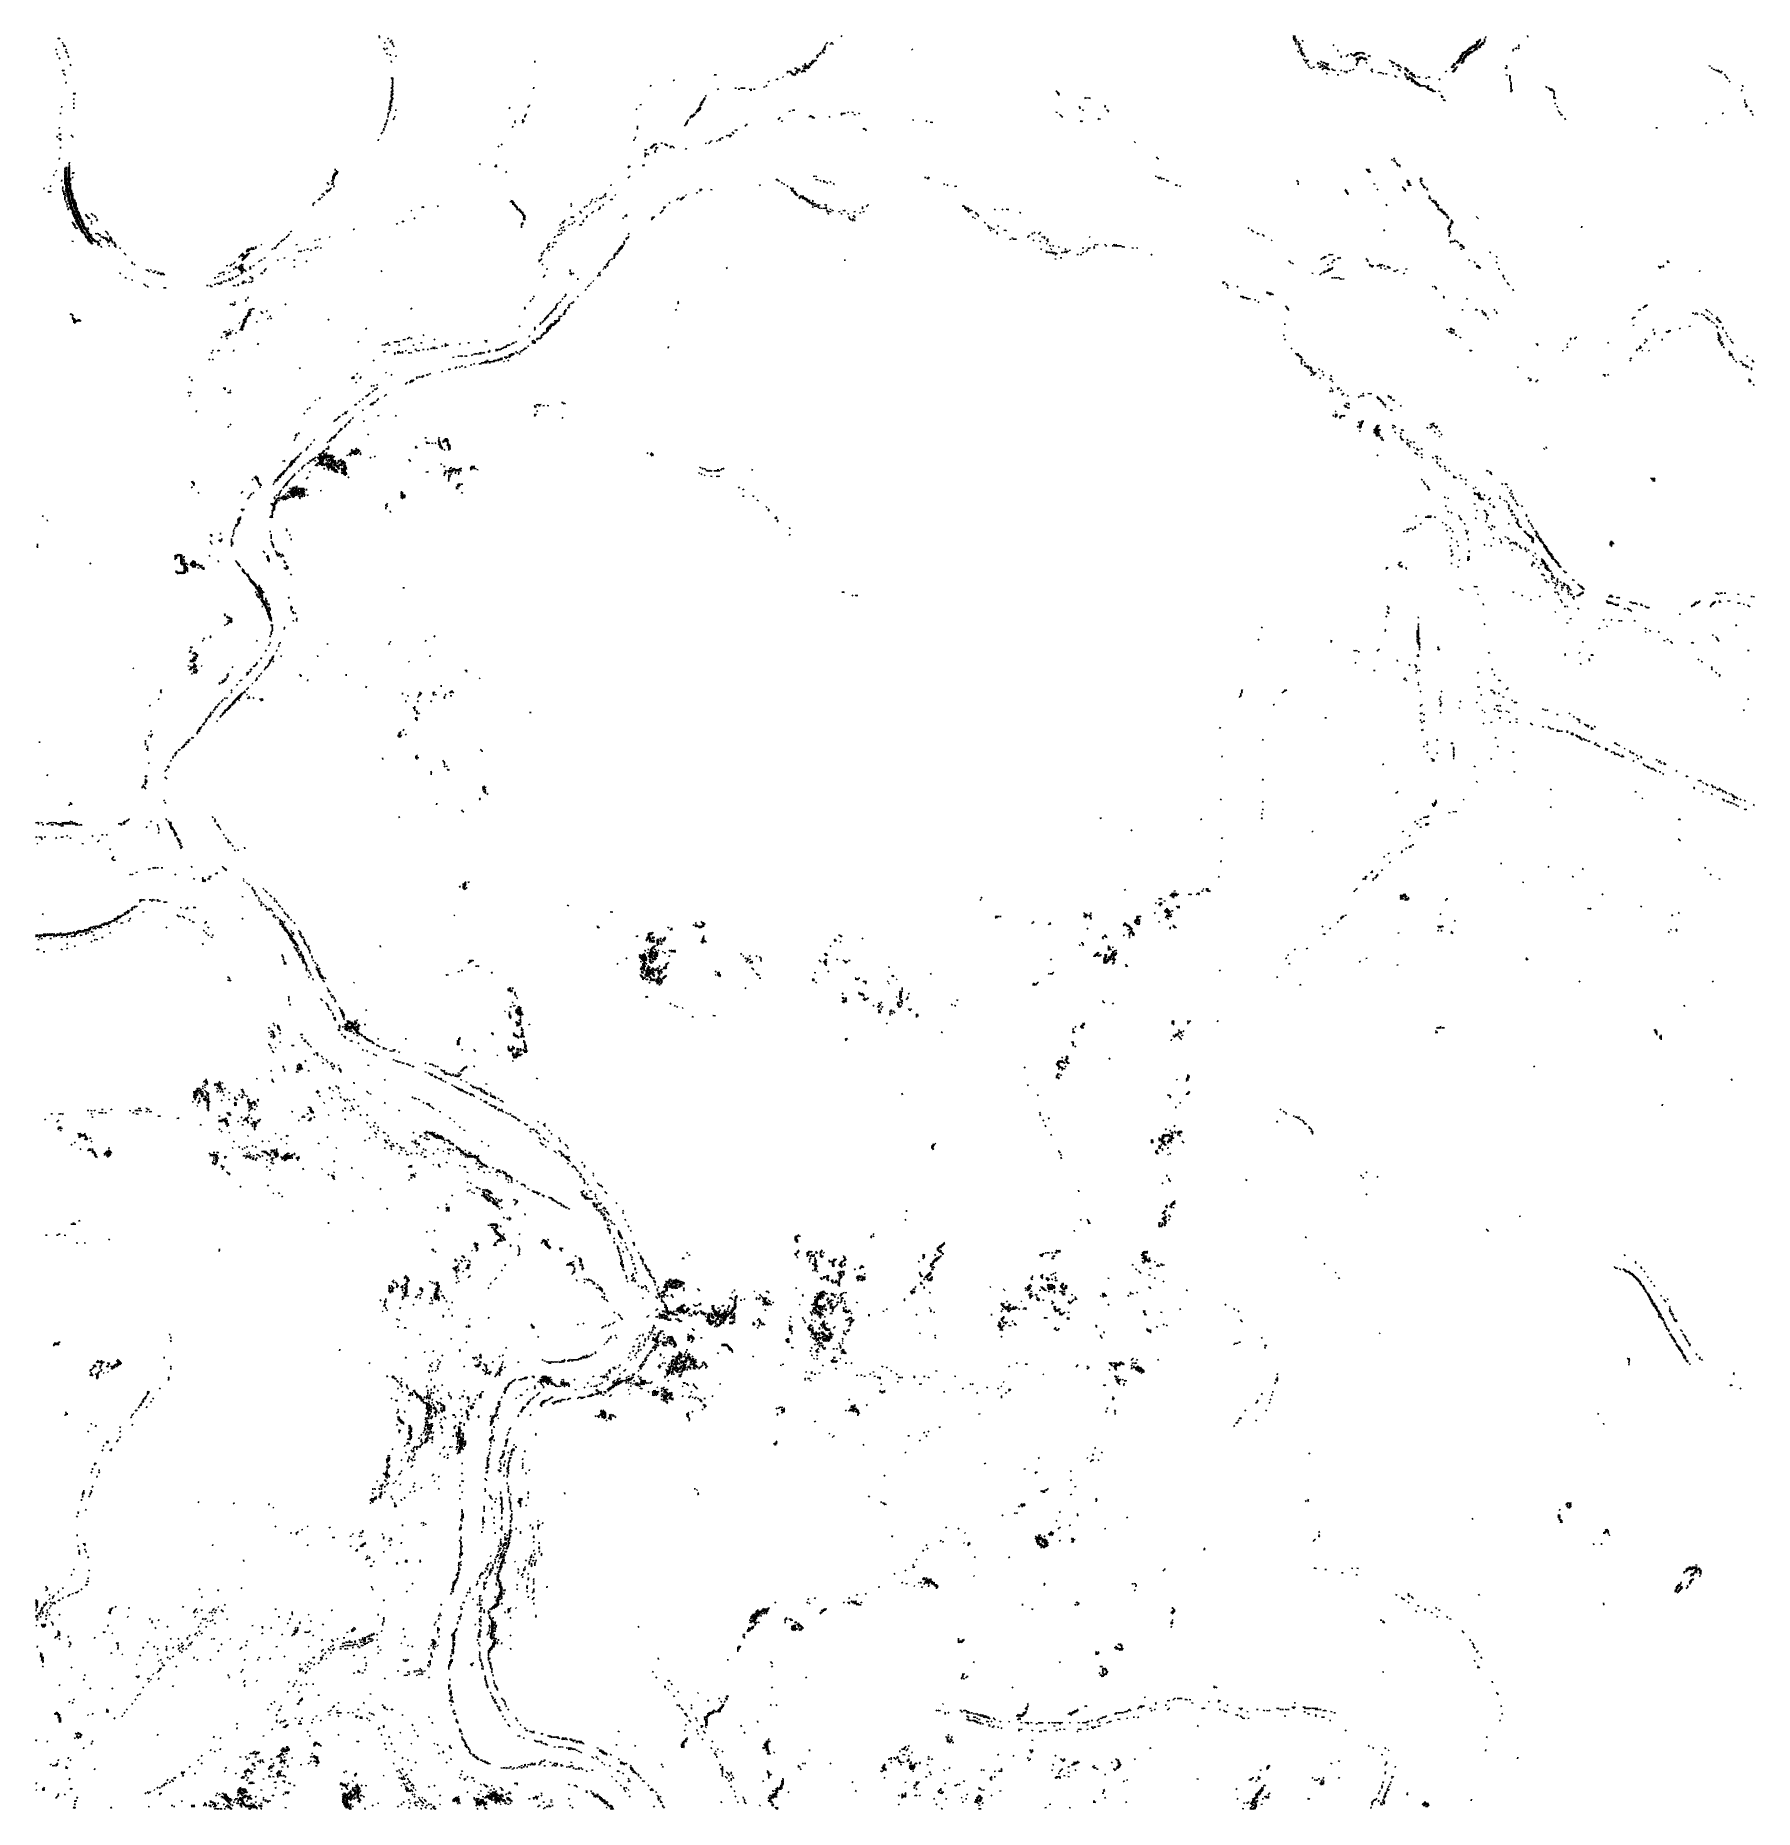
# Model space of a CAD drawing. Extents: x -664598 to -661481, y -979343 to -976126.
import ezdxf

# ---------------------------------------------------------------- set-up
doc = ezdxf.new("R2010")
doc.units = 0

msp = doc.modelspace()

# ---------------------------------------------------------------- linework, layer by layer
at = {"layer": 'CLIFF'}
for p, q in [((-664557.573, -976129.966), (-664556.187, -976132.514)), ((-664555.495, -976129.927), (-664554.265, -976132.553)), ((-664549.253, -976137.839), (-664548.507, -976140.641)), ((-663975.565, -976125.962), (-663974.195, -976128.518)), ((-663975.447, -976127.905), (-663974.313, -976130.575)), ((-663964.116, -976140.473), (-663965.644, -976138.007)), ((-663959.578, -976129.969), (-663958.182, -976132.511)), ((-663954.793, -976135.793), (-663954.967, -976138.687)), ((-663952.877, -976133.79), (-663952.883, -976136.69)), ((-663951.488, -976139.924), (-663950.272, -976142.556)), ((-663950.928, -976137.791), (-663950.832, -976140.689)), ((-663165.82, -976142.344), (-663163.94, -976140.136)), ((-663163.72, -976140.422), (-663162.04, -976138.058)), ((-663158.234, -976141.759), (-663155.526, -976140.721)), ((-663156.329, -976139.199), (-663153.431, -976139.281)), ((-663154.311, -976141.005), (-663151.449, -976141.475)), ((-663137.549, -976128.527), (-663136.211, -976125.953)), ((-662317.731, -976128.066), (-662316.029, -976130.414)), ((-662317.483, -976131.921), (-662316.277, -976134.559)), ((-662317.454, -976129.908), (-662316.306, -976132.572)), ((-662317.285, -976125.848), (-662316.475, -976128.632)), ((-662315.669, -976134.023), (-662314.091, -976136.457)), ((-662315.618, -976125.992), (-662314.142, -976128.488)), ((-662315.465, -976129.913), (-662314.295, -976132.567)), ((-662315.044, -976127.799), (-662314.716, -976130.681)), ((-662314.065, -976140.404), (-662311.695, -976142.076)), ((-662313.771, -976136.096), (-662311.989, -976138.384)), ((-662313.77, -976134.095), (-662311.99, -976136.385)), ((-662313.555, -976131.957), (-662312.205, -976134.523)), ((-662309.816, -976140.133), (-662307.944, -976142.347)), ((-662309.793, -976136.114), (-662307.967, -976138.366)), ((-662307.675, -976140.028), (-662306.085, -976142.452)), ((-662307.388, -976141.882), (-662306.372, -976144.598)), ((-662305.714, -976140.054), (-662304.046, -976142.426)), ((-662300.066, -976136.44), (-662301.694, -976134.04)), ((-661983.776, -976136.3), (-661985.984, -976138.18)), ((-661983.933, -976140.142), (-661985.827, -976142.338)), ((-661984.337, -976137.896), (-661985.423, -976140.584)), ((-661981.511, -976136.762), (-661984.249, -976137.718)), ((-661981.826, -976138.245), (-661983.934, -976140.235)), ((-661982.644, -976139.809), (-661983.116, -976142.671)), ((-661979.79, -976136.284), (-661981.97, -976138.196)), ((-661980.414, -976133.867), (-661981.346, -976136.613)), ((-661977.586, -976132.586), (-661980.174, -976133.894)), ((-661977.767, -976134.311), (-661979.993, -976136.169)), ((-661977.708, -976142.43), (-661976.052, -976140.05)), ((-661975.826, -976140.339), (-661973.934, -976138.141)), ((-661975.744, -976142.405), (-661974.016, -976140.075)), ((-661974.008, -976142.151), (-661971.752, -976140.329)), ((-661973.837, -976140.33), (-661971.923, -976138.15)), ((-661971.231, -976138.647), (-661970.529, -976135.833)), ((-661971.087, -976136.675), (-661970.673, -976133.805)), ((-661970.942, -976134.689), (-661970.818, -976131.791)), ((-661969.125, -976130.669), (-661968.635, -976127.811)), ((-661892.615, -976128.666), (-661893.145, -976125.814)), ((-664560.367, -976152.596), (-664561.393, -976149.884)), ((-664557.645, -976159.999), (-664560.115, -976158.481)), ((-664554.362, -976168.594), (-664555.398, -976165.886)), ((-664547.741, -976142.073), (-664546.019, -976144.407)), ((-664547.604, -976143.984), (-664546.156, -976146.496)), ((-664545.314, -976143.856), (-664544.446, -976146.624)), ((-664543.597, -976153.979), (-664542.163, -976156.501)), ((-664543.538, -976149.948), (-664542.222, -976152.532)), ((-664541.707, -976156.049), (-664540.053, -976158.431)), ((-664539.357, -976163.871), (-664538.403, -976166.609)), ((-664539.315, -976161.857), (-664538.445, -976164.623)), ((-663967.472, -976147.916), (-663966.288, -976150.564)), ((-663965.623, -976149.995), (-663964.137, -976152.485)), ((-663960.068, -976150.441), (-663961.692, -976148.039)), ((-663961.595, -976157.978), (-663960.165, -976160.502)), ((-663954.771, -976162.686), (-663954.989, -976159.794)), ((-663952.632, -976174.669), (-663953.128, -976171.811)), ((-663949.612, -976143.988), (-663948.148, -976146.492)), ((-663944.609, -976161.816), (-663945.151, -976164.664)), ((-663692.775, -976171.794), (-663692.985, -976174.686)), ((-663191.762, -976174.391), (-663189.998, -976172.089)), ((-663190.142, -976171.954), (-663187.618, -976170.526)), ((-663189.708, -976176.431), (-663188.052, -976174.049)), ((-663188.061, -976174.081), (-663185.699, -976172.399)), ((-663185.906, -976172.264), (-663183.854, -976170.216)), ((-663183.389, -976172.598), (-663182.371, -976169.882)), ((-663181.992, -976164.17), (-663179.768, -976162.31)), ((-663181.913, -976166.257), (-663179.847, -976164.223)), ((-663181.684, -976162.446), (-663180.076, -976160.034)), ((-663180.064, -976164.077), (-663177.696, -976162.403)), ((-663178.212, -976159.812), (-663175.548, -976158.668)), ((-663176.245, -976159.728), (-663173.515, -976158.752)), ((-663175.63, -976158.481), (-663174.13, -976155.999)), ((-663171.784, -976156.374), (-663169.976, -976154.106)), ((-663171.657, -976154.464), (-663170.103, -976152.016)), ((-663169.829, -976158.336), (-663167.931, -976156.144)), ((-663169.789, -976150.37), (-663167.971, -976148.11)), ((-663169.61, -976152.493), (-663168.15, -976149.987)), ((-663167.762, -976146.391), (-663165.998, -976144.089)), ((-663167.615, -976148.49), (-663166.145, -976145.99)), ((-663167.49, -976152.555), (-663166.27, -976149.925)), ((-663167.431, -976150.581), (-663166.329, -976147.899)), ((-663009.998, -976152.163), (-663007.762, -976150.317)), ((-662309.844, -976154.157), (-662307.916, -976156.323)), ((-662307.561, -976145.96), (-662306.199, -976148.52)), ((-662307.293, -976143.85), (-662306.467, -976146.63)), ((-662305.788, -976152.11), (-662303.972, -976154.37)), ((-662305.741, -976150.074), (-662304.019, -976152.406)), ((-662303.836, -976154.149), (-662301.924, -976156.331)), ((-662303.76, -976158.088), (-662302, -976160.392)), ((-662303.73, -976152.065), (-662302.03, -976154.415)), ((-662303.603, -976155.983), (-662302.157, -976158.497)), ((-662303.397, -976147.885), (-662302.363, -976150.595)), ((-662301.771, -976156.096), (-662299.989, -976158.384)), ((-662301.348, -976159.868), (-662300.412, -976162.612)), ((-662299.454, -976157.909), (-662298.306, -976160.571)), ((-662299.415, -976167.892), (-662298.345, -976170.588)), ((-662297.729, -976162.064), (-662296.031, -976164.416)), ((-662297.527, -976169.942), (-662296.233, -976172.538)), ((-662295.519, -976173.938), (-662294.241, -976176.542)), ((-662295.168, -976169.819), (-662294.592, -976172.661)), ((-662293.735, -976172.069), (-662292.025, -976174.411)), ((-662293.512, -976169.935), (-662292.248, -976172.545)), ((-662291.462, -976169.912), (-662290.298, -976172.568)), ((-662265.639, -976173.99), (-662268.121, -976172.49)), ((-662243.601, -976143.922), (-662246.159, -976142.558)), ((-662236.843, -976154.69), (-662236.917, -976151.79)), ((-662229.506, -976165.702), (-662232.254, -976164.778)), ((-662229.531, -976163.772), (-662232.229, -976162.708)), ((-662219.575, -976162.609), (-662222.185, -976163.871)), ((-662217.581, -976160.595), (-662220.179, -976161.885)), ((-662211.436, -976159.376), (-662214.324, -976159.104)), ((-662209.437, -976161.379), (-662212.323, -976161.101)), ((-662207.48, -976160.861), (-662210.28, -976161.619)), ((-662205.478, -976162.87), (-662208.282, -976163.61)), ((-662205.601, -976160.557), (-662208.159, -976161.923)), ((-662203.58, -976160.598), (-662206.18, -976161.882)), ((-662203.587, -976158.584), (-662206.173, -976159.896)), ((-662201.43, -976157.215), (-662204.33, -976157.265)), ((-662204.306, -976167.502), (-662201.454, -976166.978)), ((-662201.714, -976158.378), (-662204.046, -976160.102)), ((-662201.757, -976160.323), (-662204.003, -976162.157)), ((-662203.571, -976170.515), (-662202.189, -976167.965)), ((-662199.43, -976157.264), (-662202.33, -976157.216)), ((-662199.463, -976158.933), (-662202.297, -976159.547)), ((-662202.242, -976167.737), (-662199.518, -976166.743)), ((-662202.24, -976169.742), (-662199.52, -976168.738)), ((-662201.556, -976174.523), (-662200.204, -976171.957)), ((-662201.337, -976172.616), (-662200.423, -976169.864)), ((-662201.275, -976176.635), (-662200.485, -976173.845)), ((-662197.431, -976159.179), (-662200.329, -976159.301)), ((-662200.225, -976169.783), (-662197.535, -976168.697)), ((-662197.572, -976156.615), (-662200.188, -976157.865)), ((-662198.169, -976165.905), (-662195.591, -976164.575)), ((-662195.63, -976156.505), (-662198.13, -976157.975)), ((-662198.123, -976167.986), (-662195.637, -976166.494)), ((-662198.03, -976170.123), (-662195.73, -976168.357)), ((-662193.433, -976157.145), (-662196.327, -976157.335)), ((-662196.31, -976165.478), (-662193.45, -976165.002)), ((-662196.262, -976167.68), (-662193.498, -976166.8)), ((-662194.329, -976167.185), (-662191.431, -976167.295)), ((-662194.306, -976164.979), (-662191.454, -976165.501)), ((-662191.503, -976157.693), (-662194.257, -976156.787)), ((-662189.433, -976159.325), (-662192.327, -976159.155)), ((-662192.295, -976166.924), (-662189.465, -976167.556)), ((-662189.474, -976157.594), (-662192.286, -976156.886)), ((-662190.254, -976168.778), (-662187.506, -976169.702)), ((-662187.517, -976159.734), (-662190.243, -976158.746)), ((-662190.186, -976166.61), (-662187.574, -976167.87)), ((-662188.162, -976166.562), (-662185.598, -976167.918)), ((-662188.072, -976168.415), (-662185.688, -976170.065)), ((-662186.046, -976168.378), (-662183.714, -976170.102)), ((-662185.486, -976173.923), (-662184.274, -976176.557)), ((-662180.002, -976164.394), (-662181.758, -976162.086)), ((-662177.733, -976164.127), (-662180.027, -976162.353)), ((-662141.596, -976171.913), (-662144.164, -976170.567)), ((-662137.656, -976174.017), (-662140.104, -976172.463)), ((-662019.489, -976172.829), (-662022.271, -976173.651)), ((-662017.85, -976172.219), (-662019.91, -976174.261)), ((-662018.666, -976169.806), (-662019.094, -976172.674)), ((-662015.721, -976168.369), (-662018.039, -976170.111)), ((-662015.881, -976170.189), (-662017.879, -976172.291)), ((-662016.594, -976171.818), (-662017.166, -976174.662)), ((-662013.527, -976170.719), (-662016.233, -976171.761)), ((-662013.9, -976168.171), (-662015.86, -976170.309)), ((-662014, -976166.087), (-662015.76, -976168.393)), ((-662014.603, -976163.817), (-662015.157, -976166.663)), ((-662014.73, -976161.798), (-662015.03, -976164.682)), ((-662011.856, -976160.213), (-662013.904, -976162.267)), ((-662011.894, -976162.177), (-662013.866, -976164.303)), ((-662013.41, -976176.59), (-662012.35, -976173.89)), ((-662012.515, -976165.837), (-662013.245, -976168.643)), ((-662012.668, -976163.806), (-662013.092, -976166.674)), ((-662009.693, -976156.408), (-662012.067, -976158.072)), ((-662009.726, -976162.363), (-662012.034, -976164.117)), ((-662009.813, -976158.259), (-662011.947, -976160.221)), ((-662009.848, -976160.221), (-662011.912, -976162.259)), ((-662011.834, -976174.332), (-662009.926, -976172.148)), ((-662011.542, -976172.53), (-662010.218, -976169.95)), ((-662011.179, -976176.659), (-662010.581, -976173.821)), ((-662011.11, -976170.672), (-662010.65, -976167.808)), ((-662007.73, -976156.357), (-662010.03, -976158.123)), ((-662007.905, -976158.167), (-662009.855, -976160.313)), ((-662009.692, -976170.442), (-662008.068, -976168.038)), ((-662009.631, -976168.48), (-662008.129, -976166)), ((-662009.397, -976172.595), (-662008.363, -976169.885)), ((-662009.322, -976174.621), (-662008.438, -976171.859)), ((-662005.558, -976154.644), (-662008.202, -976155.836)), ((-662005.686, -976156.417), (-662008.074, -976158.063)), ((-662007.852, -976166.316), (-662005.908, -976164.164)), ((-662007.759, -976168.393), (-662006.001, -976166.087)), ((-662007.67, -976164.456), (-662006.09, -976162.024)), ((-662003.486, -976156.84), (-662006.274, -976157.64)), ((-662003.754, -976154.327), (-662006.006, -976156.153)), ((-662005.789, -976164.37), (-662003.971, -976162.11)), ((-662005.742, -976166.406), (-662004.018, -976164.074)), ((-662005.383, -976162.6), (-662004.377, -976159.88)), ((-662004.317, -976159.433), (-662001.443, -976159.047)), ((-662001.6, -976154.56), (-662004.16, -976155.92)), ((-662003.855, -976162.314), (-662001.905, -976160.166)), ((-662001.917, -976152.156), (-662003.843, -976154.324)), ((-662002.268, -976161.66), (-661999.492, -976160.82)), ((-661999.589, -976150.581), (-662002.171, -976151.899)), ((-661999.799, -976152.273), (-662001.961, -976154.207)), ((-662001.847, -976160.32), (-661999.913, -976158.16)), ((-662000.994, -976158.685), (-662000.766, -976155.795)), ((-662000.303, -976155.521), (-661997.457, -976154.959)), ((-662000.021, -976158.135), (-661997.739, -976156.345)), ((-661997.781, -976150.294), (-661999.979, -976152.186)), ((-661997.999, -976148.088), (-661999.761, -976150.392)), ((-661999.299, -976160.628), (-661998.461, -976157.852)), ((-661995.433, -976147.153), (-661998.327, -976147.327)), ((-661998.296, -976157.552), (-661995.464, -976156.928)), ((-661998.242, -976155.737), (-661995.518, -976154.743)), ((-661995.801, -976148.272), (-661997.959, -976150.208)), ((-661996.134, -976149.997), (-661997.626, -976152.483)), ((-661993.435, -976149.123), (-661996.325, -976149.357)), ((-661996.264, -976157.674), (-661993.496, -976156.806)), ((-661996.193, -976155.856), (-661993.567, -976154.624)), ((-661993.682, -976146.423), (-661996.078, -976148.057)), ((-661994.218, -976155.798), (-661991.542, -976154.682)), ((-661991.598, -976144.563), (-661994.162, -976145.917)), ((-661991.775, -976146.301), (-661993.985, -976148.179)), ((-661989.57, -976146.618), (-661992.19, -976147.862)), ((-661989.782, -976144.293), (-661991.978, -976146.187)), ((-661991.866, -976154.303), (-661989.894, -976152.177)), ((-661987.479, -976142.865), (-661990.281, -976143.615)), ((-661987.524, -976146.726), (-661990.236, -976147.754)), ((-661987.601, -976144.557), (-661990.159, -976145.923)), ((-661989.912, -976154.258), (-661987.848, -976152.222)), ((-661989.78, -976152.377), (-661987.98, -976150.103)), ((-661985.432, -976145.318), (-661988.328, -976145.162)), ((-661985.672, -976142.438), (-661988.088, -976144.042)), ((-661987.997, -976152.164), (-661985.763, -976150.316)), ((-661987.774, -976150.382), (-661985.986, -976148.098)), ((-661985.946, -976150.222), (-661983.814, -976148.258)), ((-661983.867, -976142.202), (-661985.893, -976144.278)), ((-661985.856, -976148.312), (-661983.904, -976146.168)), ((-661985.714, -976152.426), (-661984.046, -976150.054)), ((-661982.152, -976147.937), (-661979.608, -976146.543)), ((-661981.935, -976146.235), (-661979.825, -976144.245)), ((-661979.996, -976148.166), (-661977.764, -976146.314)), ((-661979.925, -976146.245), (-661977.835, -976144.235)), ((-661979.703, -976144.434), (-661978.057, -976142.046)), ((-661977.794, -976144.365), (-661975.966, -976142.115)), ((-661920.057, -976152.087), (-661917.703, -976150.393)), ((-661920.03, -976154.123), (-661917.73, -976152.357)), ((-661916.265, -976149.668), (-661913.495, -976148.812)), ((-661914.133, -976149.97), (-661911.627, -976148.51)), ((-661910.072, -976150.065), (-661907.688, -976148.415)), ((-661909.661, -976144.462), (-661908.099, -976142.018)), ((-661909.538, -976146.532), (-661908.222, -976143.948)), ((-664547.926, -976190.332), (-664549.834, -976188.148)), ((-664546.23, -976196.536), (-664547.53, -976193.944)), ((-664546.259, -976190.55), (-664547.501, -976187.93)), ((-664544.663, -976198.674), (-664545.097, -976195.806)), ((-664535.324, -976177.86), (-664534.436, -976180.62)), ((-663953.504, -976201.931), (-663952.256, -976204.549)), ((-663951.741, -976202.073), (-663950.019, -976204.407)), ((-663951.477, -976203.919), (-663950.283, -976206.561)), ((-663950.672, -976205.805), (-663951.088, -976208.675)), ((-663366.305, -976195.909), (-663367.455, -976198.571)), ((-663363.437, -976197.093), (-663366.323, -976197.387)), ((-663256.25, -976205.715), (-663253.51, -976204.765)), ((-663254.134, -976205.968), (-663251.626, -976204.512)), ((-663243.98, -976202.185), (-663241.78, -976200.295)), ((-663236.268, -976193.66), (-663233.492, -976192.82)), ((-663236.194, -976191.854), (-663233.566, -976190.626)), ((-663234.274, -976191.639), (-663231.486, -976190.841)), ((-663232.328, -976191.306), (-663229.432, -976191.174)), ((-663230.32, -976191.073), (-663227.44, -976191.407)), ((-663230.02, -976192.344), (-663227.74, -976194.136)), ((-663228.325, -976195.114), (-663225.435, -976195.366)), ((-663228.203, -976192.647), (-663225.557, -976193.833)), ((-663226.267, -976194.817), (-663223.493, -976195.663)), ((-663226.249, -976196.762), (-663223.511, -976197.718)), ((-663224.277, -976197.627), (-663221.483, -976196.853)), ((-663222.145, -976195.948), (-663219.615, -976194.532)), ((-663219.63, -976184.506), (-663222.13, -976185.974)), ((-663221.972, -976198.194), (-663219.788, -976196.286)), ((-663217.891, -976184.18), (-663219.869, -976186.3)), ((-663219.723, -976194.42), (-663218.037, -976192.06)), ((-663219.611, -976192.492), (-663218.149, -976189.988)), ((-663218.232, -976187.764), (-663215.528, -976186.716)), ((-663218.091, -976190.038), (-663215.669, -976188.442)), ((-663217.666, -976194.458), (-663216.094, -976192.022)), ((-663216.33, -976187.247), (-663213.43, -976187.233)), ((-663216.193, -976189.856), (-663213.567, -976188.624)), ((-663214.329, -976189.286), (-663211.431, -976189.194)), ((-663214.171, -976187.9), (-663211.589, -976186.58)), ((-663210.008, -976192.151), (-663207.752, -976190.329)), ((-663208.255, -976189.7), (-663205.505, -976188.78)), ((-663208.179, -976191.884), (-663205.581, -976190.596)), ((-663208.161, -976181.92), (-663205.599, -976180.56)), ((-663205.816, -976186.347), (-663203.944, -976184.133)), ((-663205.626, -976190.484), (-663204.134, -976187.996)), ((-663201.52, -976176.738), (-663204.24, -976177.742)), ((-663204.217, -976183.801), (-663201.543, -976182.679)), ((-663204.062, -976180.08), (-663201.698, -976178.4)), ((-663204.019, -976186.137), (-663201.741, -976184.343)), ((-663203.764, -976182.39), (-663201.996, -976180.09)), ((-663203.321, -976192.621), (-663202.439, -976189.859)), ((-663202.239, -976185.745), (-663199.521, -976184.735)), ((-663202.148, -976181.944), (-663199.612, -976180.536)), ((-663200.292, -976181.57), (-663197.468, -976180.91)), ((-663200.244, -976183.732), (-663197.516, -976182.748)), ((-663198.329, -976183.284), (-663195.431, -976183.196)), ((-663198.283, -976185.608), (-663195.477, -976184.872)), ((-663198.2, -976181.84), (-663195.56, -976180.64)), ((-663196.238, -976183.749), (-663193.522, -976182.731)), ((-663195.619, -976178.488), (-663194.141, -976175.992)), ((-663193.513, -976178.545), (-663192.247, -976175.935)), ((-663193.496, -976180.553), (-663192.264, -976177.927)), ((-663192.108, -976176.011), (-663189.652, -976174.469)), ((-663191.693, -976178.441), (-663190.067, -976176.039)), ((-662292.061, -976178.399), (-662289.699, -976180.081)), ((-662290.259, -976182.792), (-662287.501, -976183.688)), ((-662286.263, -976184.804), (-662283.497, -976185.676)), ((-662282.328, -976183.312), (-662279.432, -976183.168)), ((-662274.224, -976176.697), (-662271.536, -976177.783)), ((-662274.149, -976174.539), (-662271.611, -976175.941)), ((-662272.24, -976182.738), (-662269.52, -976183.742)), ((-662270.319, -976183.06), (-662267.441, -976183.42)), ((-662270.247, -976176.755), (-662267.513, -976177.725)), ((-662268.261, -976180.798), (-662265.499, -976181.682)), ((-662266.233, -976180.719), (-662263.527, -976181.761)), ((-662266.212, -976178.667), (-662263.548, -976179.813)), ((-662266.08, -976186.426), (-662263.68, -976188.054)), ((-662264.283, -976180.876), (-662261.477, -976181.604)), ((-662261.674, -976176.044), (-662264.086, -976174.436)), ((-662264.039, -976184.369), (-662261.721, -976186.111)), ((-662262.279, -976184.859), (-662259.481, -976185.621)), ((-662259.803, -976176.211), (-662261.957, -976174.269)), ((-662261.699, -976180.044), (-662260.061, -976182.436)), ((-662260.304, -976182.965), (-662257.456, -976183.515)), ((-662260.282, -976184.87), (-662257.478, -976185.61)), ((-662258.027, -976178.413), (-662259.733, -976176.067)), ((-662255.459, -976179.528), (-662258.301, -976178.952)), ((-662258.286, -976182.887), (-662255.474, -976183.593)), ((-662258.043, -976194.374), (-662255.717, -976196.106)), ((-662257.988, -976184.305), (-662255.772, -976186.175)), ((-662255.829, -976178.239), (-662257.931, -976176.241)), ((-662253.481, -976177.622), (-662256.279, -976176.858)), ((-662256.151, -976186.543), (-662253.609, -976187.937)), ((-662256.118, -976184.486), (-662253.642, -976185.994)), ((-662253.688, -976180.065), (-662256.072, -976178.415)), ((-662254.033, -976186.361), (-662251.727, -976188.119)), ((-662248.159, -976186.557), (-662245.601, -976187.923)), ((-662246.302, -976188.957), (-662243.458, -976189.523)), ((-662244.304, -976188.964), (-662241.456, -976189.516)), ((-662238.314, -976197.457), (-662235.446, -976197.023)), ((-662232.268, -976189.658), (-662229.492, -976188.822)), ((-662226.329, -976191.304), (-662223.431, -976191.176)), ((-662222.259, -976193.689), (-662219.501, -976192.791)), ((-662222.232, -976191.765), (-662219.528, -976190.715)), ((-662216.157, -976189.928), (-662213.603, -976188.552)), ((-662210.209, -976187.82), (-662207.551, -976186.66)), ((-662203.583, -976178.508), (-662202.177, -976175.972)), ((-662202.63, -976180.668), (-662203.13, -976177.812)), ((-662177.97, -976188.284), (-662175.79, -976190.196)), ((-662176.099, -976186.455), (-662173.661, -976188.025)), ((-662176.088, -976190.437), (-662173.672, -976192.043)), ((-662164.264, -976193.671), (-662161.496, -976192.809)), ((-662162.327, -976193.146), (-662159.433, -976193.334)), ((-662160.289, -976192.896), (-662157.471, -976193.584)), ((-662156.082, -976194.429), (-662153.678, -976196.051)), ((-662150.325, -976195.124), (-662147.435, -976195.356)), ((-662137.707, -976176.092), (-662140.053, -976174.388)), ((-662138.33, -976181.219), (-662135.43, -976181.261)), ((-662135.598, -976175.918), (-662138.162, -976174.562)), ((-662133.658, -976176.021), (-662136.102, -976174.459)), ((-662134.131, -976198.507), (-662131.629, -976199.973)), ((-662132.3, -976201.534), (-662129.46, -976200.946)), ((-662129.548, -976179.813), (-662132.212, -976178.667)), ((-662127.482, -976181.627), (-662130.278, -976180.853)), ((-662125.615, -976179.948), (-662128.145, -976178.532)), ((-662125.615, -976181.949), (-662128.145, -976180.531)), ((-662128.132, -976186.509), (-662125.628, -976187.971)), ((-662126.329, -976187.175), (-662123.431, -976187.305)), ((-662126.204, -976188.648), (-662123.556, -976189.832)), ((-662123.722, -976182.112), (-662126.038, -976180.368)), ((-662121.794, -976184.201), (-662123.966, -976182.279)), ((-662116.129, -976196.503), (-662113.631, -976197.977)), ((-662116.033, -976194.361), (-662113.727, -976196.119)), ((-662114.011, -976186.401), (-662115.749, -976184.079)), ((-662114.091, -976188.456), (-662115.669, -976186.024)), ((-662114.294, -976200.918), (-662111.466, -976201.562)), ((-662114.095, -976196.448), (-662111.665, -976198.032)), ((-662111.807, -976190.216), (-662113.953, -976188.264)), ((-662112.276, -976186.558), (-662113.484, -976183.922)), ((-662109.505, -976187.701), (-662112.255, -976186.779)), ((-662109.524, -976191.754), (-662112.236, -976190.726)), ((-662112.227, -976200.703), (-662109.533, -976201.777)), ((-662112.205, -976204.651), (-662109.555, -976205.829)), ((-662112.105, -976202.464), (-662109.655, -976204.016)), ((-662109.739, -976190.134), (-662112.021, -976188.346)), ((-662107.494, -976189.665), (-662110.266, -976188.815)), ((-662110.221, -976204.69), (-662107.539, -976205.79)), ((-662108.246, -976202.753), (-662105.514, -976203.727)), ((-662105.562, -976195.844), (-662108.198, -976194.636)), ((-662108.074, -976200.417), (-662105.686, -976202.063)), ((-662103.51, -976195.716), (-662106.25, -976194.764)), ((-662106.028, -976202.354), (-662103.732, -976204.126)), ((-662103.932, -976194.338), (-662105.828, -976192.142)), ((-662101.459, -976193.53), (-662104.301, -976192.95)), ((-662104.158, -976202.556), (-662101.602, -976203.924)), ((-662104.061, -976204.399), (-662101.699, -976206.081)), ((-662101.875, -976196.285), (-662103.885, -976194.195)), ((-662103.614, -976205.989), (-662102.146, -976208.491)), ((-662102.327, -976198.581), (-662103.433, -976195.899)), ((-662099.539, -976199.792), (-662102.221, -976198.688)), ((-662099.622, -976197.961), (-662102.138, -976196.519)), ((-662101.943, -976204.254), (-662099.817, -976206.226)), ((-662097.441, -976197.416), (-662100.319, -976197.064)), ((-662097.745, -976200.142), (-662100.015, -976198.338)), ((-662096.165, -976202.502), (-662097.595, -976199.978)), ((-662089.494, -976201.665), (-662092.266, -976200.815)), ((-662087.62, -976201.958), (-662090.14, -976200.522)), ((-662075.454, -976202.976), (-662078.306, -976203.504)), ((-662071.778, -976200.298), (-662073.982, -976202.182)), ((-662069.601, -976200.557), (-662072.159, -976201.923)), ((-662053.488, -976206.556), (-662052.272, -976203.924)), ((-662039.551, -976190.661), (-662042.209, -976191.819)), ((-662029.507, -976182.774), (-662032.253, -976183.706)), ((-662027.648, -976180.476), (-662030.112, -976182.004)), ((-662027.72, -976182.37), (-662030.04, -976184.11)), ((-662029.628, -976192.482), (-662028.132, -976189.998)), ((-662028.048, -976192.1), (-662025.712, -976190.38)), ((-662025.719, -976182.371), (-662028.041, -976184.109)), ((-662027.834, -976190.332), (-662025.926, -976188.148)), ((-662026.086, -976176.027), (-662027.674, -976178.453)), ((-662026.272, -976177.924), (-662027.488, -976180.556)), ((-662023.548, -976176.666), (-662026.212, -976177.814)), ((-662024.038, -976178.059), (-662025.722, -976180.421)), ((-662025.579, -976190.511), (-662024.181, -976187.969)), ((-662025.448, -976188.574), (-662024.312, -976185.906)), ((-662023.899, -976188.272), (-662021.861, -976186.208)), ((-662023.848, -976186.32), (-662021.912, -976184.16)), ((-662019.593, -976174.572), (-662022.167, -976175.908)), ((-662021.814, -976184.349), (-662019.946, -976182.131)), ((-662017.598, -976174.563), (-662020.162, -976175.917)), ((-661934.211, -976185.815), (-661931.549, -976184.665)), ((-661929.477, -976197.606), (-661932.283, -976196.874)), ((-661931.603, -976186.497), (-661930.157, -976183.983)), ((-661930.745, -976182.684), (-661931.015, -976179.796)), ((-661924.424, -976200.616), (-661925.336, -976197.864)), ((-661924.668, -976202.674), (-661925.092, -976199.806)), ((-661924.672, -976204.675), (-661925.088, -976201.805)), ((-661924.706, -976208.68), (-661925.054, -976205.8)), ((-661924.836, -976206.689), (-661924.924, -976203.791)), ((-661561.461, -976181.54), (-661564.299, -976180.94)), ((-661557.611, -976185.942), (-661560.149, -976184.538)), ((-661553.565, -976187.851), (-661556.195, -976186.629)), ((-661549.561, -976189.842), (-661552.199, -976188.638)), ((-661547.562, -976189.844), (-661550.198, -976188.636)), ((-661545.595, -976191.912), (-661548.165, -976190.568)), ((-661545.609, -976189.937), (-661548.151, -976188.543)), ((-661543.499, -976191.683), (-661546.261, -976190.797)), ((-661541.513, -976193.724), (-661544.247, -976192.756)), ((-661539.982, -976190.101), (-661541.778, -976192.379)), ((-661534.127, -976198.479), (-661535.633, -976196.001)), ((-661531.724, -976202.116), (-661534.036, -976200.364)), ((-661529.841, -976204.252), (-661531.919, -976202.228)), ((-664543.135, -976212.667), (-664542.625, -976209.813)), ((-664529.342, -976232.614), (-664528.418, -976229.866)), ((-664527.115, -976232.671), (-664526.645, -976229.809)), ((-663952.258, -976225.93), (-663953.502, -976228.55)), ((-663953.242, -976235.836), (-663952.518, -976238.644)), ((-663952.54, -976231.83), (-663953.22, -976234.65)), ((-663953.034, -976233.798), (-663952.726, -976236.682)), ((-663952.727, -976219.798), (-663953.033, -976222.682)), ((-663952.79, -976227.793), (-663952.97, -976230.687)), ((-663951.448, -976237.906), (-663950.312, -976240.574)), ((-663950.347, -976229.892), (-663951.413, -976232.588)), ((-663950.357, -976231.888), (-663951.403, -976234.592)), ((-663951.386, -976209.881), (-663950.374, -976212.599)), ((-663950.411, -976217.868), (-663951.349, -976220.612)), ((-663951.296, -976215.851), (-663950.464, -976218.629)), ((-663950.465, -976211.851), (-663951.295, -976214.629)), ((-663951.22, -976223.83), (-663950.54, -976226.65)), ((-663951.084, -976207.804), (-663950.676, -976210.676)), ((-663950.767, -976221.794), (-663950.993, -976224.686)), ((-663950.837, -976225.791), (-663950.923, -976228.689)), ((-663950.865, -976213.79), (-663950.895, -976216.69)), ((-663694.54, -976219.83), (-663695.22, -976222.65)), ((-663481.971, -976216.11), (-663483.789, -976218.37)), ((-663442.113, -976208.003), (-663439.647, -976206.477)), ((-663385.742, -976240.406), (-663384.018, -976238.074)), ((-663384.072, -976236.065), (-663381.688, -976234.415)), ((-663362.26, -976223.686), (-663359.5, -976222.794)), ((-663330.328, -976221.315), (-663327.432, -976221.165)), ((-663324.328, -976223.314), (-663321.432, -976223.166)), ((-663320.276, -976221.632), (-663317.484, -976220.848)), ((-663318.326, -976221.344), (-663315.434, -976221.136)), ((-663316.275, -976220.843), (-663313.485, -976221.637)), ((-663314.321, -976221.08), (-663311.439, -976221.4)), ((-663304.312, -976223.012), (-663301.448, -976223.468)), ((-663302.322, -976225.388), (-663299.438, -976225.092)), ((-663302.304, -976223.513), (-663299.456, -976222.967)), ((-663296.323, -976223.382), (-663293.437, -976223.098)), ((-663278.206, -976219.827), (-663275.554, -976218.653)), ((-663274.224, -976217.785), (-663271.536, -976216.695)), ((-663270.283, -976209.608), (-663267.477, -976208.872)), ((-662745.726, -976228.118), (-662748.034, -976226.362)), ((-662743.717, -976230.105), (-662746.043, -976228.375)), ((-662743.749, -976232.148), (-662746.011, -976230.332)), ((-662742.084, -976232.452), (-662743.676, -976230.028)), ((-662742.447, -976234.624), (-662743.313, -976231.856)), ((-662104.233, -976208.719), (-662101.527, -976209.761)), ((-662102.21, -976208.662), (-662099.55, -976209.818)), ((-662102.03, -976206.357), (-662099.73, -976208.123)), ((-662100.112, -976208.476), (-662097.648, -976210.004)), ((-662100.054, -976206.389), (-662097.706, -976208.091)), ((-662098.169, -976212.575), (-662095.591, -976213.905)), ((-662098.163, -976208.564), (-662095.597, -976209.916)), ((-662098.017, -976210.34), (-662095.743, -976212.14)), ((-662096.071, -976212.413), (-662093.689, -976214.067)), ((-662094.264, -976214.807), (-662091.496, -976215.673)), ((-662094.25, -976212.764), (-662091.51, -976213.716)), ((-662094.11, -976210.472), (-662091.65, -976212.008)), ((-662092.147, -976214.534), (-662089.613, -976215.946)), ((-662092.099, -976212.455), (-662089.661, -976214.025)), ((-662090.213, -976214.67), (-662087.547, -976215.81)), ((-662090.045, -976216.377), (-662087.715, -976218.103)), ((-662087.825, -976216.14), (-662085.935, -976218.34)), ((-662086.32, -976217.069), (-662083.44, -976217.411)), ((-662084.323, -976217.386), (-662081.437, -976217.094)), ((-662082.329, -976217.289), (-662079.431, -976217.191)), ((-662080.267, -976216.818), (-662077.493, -976217.662)), ((-662078.316, -976219.037), (-662075.444, -976219.443)), ((-662076.167, -976218.572), (-662073.593, -976219.908)), ((-662075.242, -976219.836), (-662074.518, -976222.644)), ((-662071.438, -976217.395), (-662074.322, -976217.085)), ((-662074.301, -976222.951), (-662071.459, -976223.529)), ((-662073.999, -976220.317), (-662071.761, -976222.163)), ((-662072.662, -976217.806), (-662073.098, -976220.674)), ((-662072.18, -976222.597), (-662069.58, -976223.883)), ((-662070.248, -976224.758), (-662067.512, -976225.722)), ((-662070.178, -976222.594), (-662067.582, -976223.886)), ((-662068.234, -976224.722), (-662065.526, -976225.758)), ((-662068.129, -976222.504), (-662065.631, -976223.976)), ((-662066.169, -976226.576), (-662063.591, -976227.904)), ((-662066.145, -976224.53), (-662063.615, -976225.95)), ((-662064.275, -976226.843), (-662061.485, -976227.637)), ((-662062.287, -976226.889), (-662059.473, -976227.591)), ((-662054.281, -976226.865), (-662051.479, -976227.615)), ((-662049.779, -976234.103), (-662047.981, -976236.377)), ((-662049.277, -976235.846), (-662048.483, -976238.634)), ((-662047.616, -976235.991), (-662046.144, -976238.489)), ((-661923.655, -976228.465), (-661922.105, -976226.015)), ((-661922.524, -976214.646), (-661923.236, -976211.834)), ((-661922.527, -976224.646), (-661923.233, -976221.834)), ((-661922.581, -976220.659), (-661923.179, -976217.821)), ((-661922.665, -976212.674), (-661923.095, -976209.806)), ((-661922.75, -976218.684), (-661923.01, -976215.796)), ((-661922.823, -976222.689), (-661922.937, -976219.791)), ((-661922.929, -976216.689), (-661922.831, -976213.791)), ((-661922.926, -976226.689), (-661922.834, -976223.791)), ((-661920.702, -976226.679), (-661921.058, -976223.801)), ((-661857.58, -976219.882), (-661860.18, -976218.598)), ((-661853.484, -976221.633), (-661856.276, -976220.847)), ((-661851.97, -976224.369), (-661853.79, -976222.111)), ((-661849.433, -976225.336), (-661852.327, -976225.144)), ((-661849.566, -976223.852), (-661852.194, -976222.628)), ((-661847.526, -976223.76), (-661850.234, -976222.72)), ((-661847.877, -976226.287), (-661849.883, -976224.193)), ((-661846.406, -976226.61), (-661847.354, -976223.87)), ((-661843.953, -976228.355), (-661845.807, -976226.125)), ((-661844.459, -976240.628), (-661845.301, -976237.852)), ((-661844.582, -976230.659), (-661845.178, -976227.821)), ((-661844.681, -976238.676), (-661845.079, -976235.804)), ((-661844.813, -976234.688), (-661844.947, -976231.792)), ((-661844.842, -976232.689), (-661844.918, -976229.791)), ((-661842.283, -976240.561), (-661843.477, -976237.919)), ((-661526.137, -976210.485), (-661527.623, -976207.995)), ((-661505.062, -976226.679), (-661504.698, -976223.801)), ((-661502.788, -976218.687), (-661502.972, -976215.793)), ((-664553.04, -976268.681), (-664552.72, -976265.799)), ((-664551.07, -976256.677), (-664550.69, -976253.803)), ((-664529.39, -976242.597), (-664528.37, -976239.883)), ((-664528.741, -976258.683), (-664529.019, -976255.797)), ((-664528.963, -976250.688), (-664528.797, -976247.792)), ((-663958.46, -976265.852), (-663959.3, -976268.628)), ((-663958.784, -976267.793), (-663958.976, -976270.687)), ((-663956.355, -976257.888), (-663957.405, -976260.592)), ((-663956.544, -976263.829), (-663957.216, -976266.651)), ((-663956.61, -976253.815), (-663957.15, -976256.665)), ((-663954.15, -976247.987), (-663955.61, -976250.493)), ((-663954.349, -976253.891), (-663955.411, -976256.589)), ((-663954.376, -976245.88), (-663955.384, -976248.6)), ((-663954.605, -976257.816), (-663955.155, -976260.664)), ((-663954.7, -976255.801), (-663955.06, -976258.679)), ((-663955.021, -976259.797), (-663954.739, -976262.683)), ((-663954.74, -976251.797), (-663955.02, -976254.683)), ((-663954.761, -976243.795), (-663954.999, -976246.685)), ((-663954.926, -976249.791), (-663954.834, -976252.689)), ((-663952.256, -976239.931), (-663953.504, -976242.549)), ((-663952.3, -976243.911), (-663953.46, -976246.569)), ((-663952.314, -976241.905), (-663953.446, -976244.575)), ((-663952.66, -976245.807), (-663953.1, -976248.673)), ((-663952.788, -976251.793), (-663952.972, -976254.687)), ((-663950.093, -976240.022), (-663951.667, -976242.458)), ((-663944.999, -976262.685), (-663944.761, -976259.795)), ((-663738.226, -976255.946), (-663739.534, -976258.534)), ((-663710.42, -976269.865), (-663711.34, -976272.615)), ((-663708.529, -976267.833), (-663709.231, -976270.647)), ((-663704.115, -976254.008), (-663705.645, -976256.472)), ((-663702.785, -976251.793), (-663702.975, -976254.687)), ((-663508.273, -976257.923), (-663509.487, -976260.557)), ((-663499.498, -976250.8), (-663502.262, -976251.68)), ((-663410.031, -976272.122), (-663407.729, -976270.358)), ((-663406.117, -976271.997), (-663403.643, -976270.483)), ((-663405.609, -976270.494), (-663404.151, -976267.986)), ((-663403.581, -976270.509), (-663402.179, -976267.971)), ((-663401.665, -976266.459), (-663400.095, -976264.021)), ((-663399.428, -976264.582), (-663398.332, -976261.898)), ((-663399.399, -976262.594), (-663398.361, -976259.886)), ((-663397.998, -976262.163), (-663395.762, -976260.317)), ((-663397.597, -976264.501), (-663396.163, -976261.979)), ((-663397.569, -976260.516), (-663396.191, -976257.964)), ((-663395.812, -976262.351), (-663393.948, -976260.129)), ((-663395.713, -976258.427), (-663394.047, -976256.053)), ((-663393.714, -976260.426), (-663392.046, -976258.054)), ((-663393.419, -976258.586), (-663392.341, -976255.894)), ((-663393.266, -976252.638), (-663392.494, -976249.842)), ((-663393.043, -976254.681), (-663392.717, -976251.799)), ((-663391.688, -976248.444), (-663390.072, -976246.036)), ((-663391.665, -976250.459), (-663390.095, -976248.021)), ((-663391.494, -976252.554), (-663390.266, -976249.926)), ((-663389.853, -976246.315), (-663387.907, -976244.165)), ((-663389.807, -976248.355), (-663387.953, -976246.125)), ((-663387.319, -976244.622), (-663386.441, -976241.858)), ((-663387.318, -976242.622), (-663386.442, -976239.858)), ((-663385.647, -976242.47), (-663384.113, -976240.01)), ((-663229.473, -976262.891), (-663232.287, -976263.589)), ((-663223.529, -976260.713), (-663226.231, -976261.767)), ((-663221.432, -976261.306), (-663224.328, -976261.174)), ((-663135.509, -976266.769), (-663138.251, -976267.711)), ((-663135.717, -976268.374), (-663138.043, -976270.106)), ((-663133.514, -976266.754), (-663136.246, -976267.726)), ((-663131.439, -976267.083), (-663134.321, -976267.397)), ((-663129.461, -976267.538), (-663132.299, -976266.942)), ((-663123.46, -976264.944), (-663126.3, -976265.536)), ((-663115.432, -976265.314), (-663118.328, -976265.166)), ((-663111.441, -976269.417), (-663114.319, -976269.063)), ((-663103.672, -976268.041), (-663106.088, -976266.439)), ((-662745.474, -976265.595), (-662748.286, -976264.885)), ((-662739.837, -976270.247), (-662741.923, -976268.233)), ((-662737.608, -976271.936), (-662740.152, -976270.544)), ((-662704.07, -976256.442), (-662705.69, -976254.038)), ((-662704.256, -976258.549), (-662705.504, -976255.931)), ((-662697.486, -976261.639), (-662700.274, -976260.841)), ((-662693.605, -976238.549), (-662696.155, -976239.931)), ((-662691.478, -976238.872), (-662694.282, -976239.608)), ((-662687.485, -976239.635), (-662690.275, -976238.845)), ((-662685.546, -976239.808), (-662688.214, -976238.672)), ((-662657.568, -976253.857), (-662660.192, -976252.623)), ((-662658.094, -976256.458), (-662659.666, -976254.022)), ((-662653.483, -976261.63), (-662656.277, -976260.85)), ((-662653.155, -976264.664), (-662652.605, -976261.816)), ((-662045.764, -976242.09), (-662043.996, -976244.39)), ((-662044.039, -976242.369), (-662041.721, -976244.111)), ((-661842.486, -976250.635), (-661843.274, -976247.845)), ((-661838.46, -976256.628), (-661839.3, -976253.852)), ((-661835.953, -976264.355), (-661837.807, -976262.125)), ((-661834.394, -976266.606), (-661835.366, -976263.874)), ((-661831.721, -976270.112), (-661834.039, -976268.368)), ((-661829.801, -976270.208), (-661831.959, -976268.272)), ((-661537.744, -976266.338), (-661540.016, -976268.142)), ((-661498.21, -976248.526), (-661499.55, -976245.954)), ((-661498.98, -976244.687), (-661498.78, -976241.793)), ((-661496.096, -976256.46), (-661497.664, -976254.02)), ((-661496.293, -976252.566), (-661497.467, -976249.914)), ((-661493.891, -976254.301), (-661495.869, -976252.179)), ((-661488.165, -976264.502), (-661489.595, -976261.978)), ((-661486.278, -976264.559), (-661487.482, -976261.921)), ((-661484.65, -976270.672), (-661485.11, -976267.808)), ((-664555.106, -976294.672), (-664554.654, -976291.808)), ((-663970.484, -976301.845), (-663971.276, -976304.635)), ((-663967.834, -976300.236), (-663969.926, -976302.244)), ((-663966.248, -976295.935), (-663967.512, -976298.545)), ((-663966.676, -976293.804), (-663967.084, -976296.676)), ((-663964.051, -976290.051), (-663965.709, -976292.429)), ((-663964.138, -976285.994), (-663965.622, -976288.486)), ((-663962.3, -976285.911), (-663963.46, -976288.569)), ((-663962.455, -976283.854), (-663963.305, -976286.626)), ((-663959.999, -976280.088), (-663961.761, -976282.392)), ((-663960.009, -976278.081), (-663961.751, -976280.399)), ((-663958.581, -976271.821), (-663959.179, -976274.659)), ((-663949.581, -976278.509), (-663948.179, -976275.971)), ((-663947.242, -976274.644), (-663946.518, -976271.836)), ((-663732, -976290.087), (-663733.76, -976292.393)), ((-663728.463, -976279.851), (-663729.297, -976282.629)), ((-663728.903, -976281.79), (-663728.857, -976284.69)), ((-663714.216, -976281.951), (-663715.544, -976284.529)), ((-663714.501, -976277.84), (-663715.259, -976280.64)), ((-663714.797, -976279.792), (-663714.963, -976282.688)), ((-663712.905, -976279.79), (-663712.855, -976282.69)), ((-663710.665, -976271.806), (-663711.095, -976274.674)), ((-663506.284, -976293.918), (-663507.476, -976296.562)), ((-663506.517, -976291.836), (-663507.243, -976294.644)), ((-663506.85, -976289.79), (-663506.91, -976292.69)), ((-663421.638, -976290.476), (-663420.122, -976288.004)), ((-663419.566, -976288.517), (-663418.194, -976285.963)), ((-663419.311, -976286.625), (-663418.449, -976283.855)), ((-663418.052, -976282.094), (-663415.708, -976280.386)), ((-663417.6, -976284.499), (-663416.16, -976281.981)), ((-663417.314, -976286.623), (-663416.446, -976283.857)), ((-663415.481, -976280.56), (-663414.279, -976277.92)), ((-663411.726, -976274.418), (-663410.034, -976272.062)), ((-663411.379, -976276.601), (-663410.381, -976273.879)), ((-663409.969, -976274.198), (-663407.791, -976272.282)), ((-663408.214, -976271.809), (-663405.546, -976270.671)), ((-663408.005, -976274.155), (-663405.755, -976272.325)), ((-663333.789, -976300.285), (-663335.971, -976302.195)), ((-663331.654, -976302.466), (-663334.106, -976304.014)), ((-663327.483, -976296.85), (-663330.277, -976297.63)), ((-663325.562, -976296.635), (-663328.198, -976297.845)), ((-663309.714, -976288.378), (-663312.046, -976290.102)), ((-663307.431, -976287.301), (-663310.329, -976287.179)), ((-663249.601, -976276.557), (-663252.159, -976277.923)), ((-663248.027, -976274.068), (-663249.733, -976276.412)), ((-663245.951, -976282.217), (-663243.809, -976280.263)), ((-663193.475, -976272.88), (-663196.285, -976273.6)), ((-663191.434, -976271.346), (-663194.326, -976271.134)), ((-663191.479, -976273.614), (-663194.281, -976272.866)), ((-663189.654, -976274.014), (-663192.106, -976272.466)), ((-663187.49, -976273.653), (-663190.27, -976272.827)), ((-663187.492, -976275.659), (-663190.268, -976274.821)), ((-663185.536, -976275.785), (-663188.224, -976274.695)), ((-663157.633, -976272.5), (-663160.127, -976273.98)), ((-663096.243, -976296.543), (-663097.517, -976293.937)), ((-663093.982, -976296.378), (-663095.778, -976294.102)), ((-663092.364, -976298.595), (-663093.396, -976295.885)), ((-663005.481, -976279.619), (-663008.279, -976278.861)), ((-662981.651, -976282.009), (-662984.109, -976280.471)), ((-662973.456, -976283.511), (-662976.304, -976282.969)), ((-662971.445, -976283.445), (-662974.315, -976283.035)), ((-662735.495, -976273.668), (-662738.265, -976272.812)), ((-662701.721, -976282.112), (-662704.039, -976280.368)), ((-662699.56, -976281.84), (-662702.2, -976280.64)), ((-662669.655, -976278.016), (-662672.105, -976276.464)), ((-662667.472, -976277.586), (-662670.288, -976276.894)), ((-661824.264, -976278.552), (-661825.496, -976275.928)), ((-661657.433, -976293.33), (-661660.327, -976293.15)), ((-661567.663, -976284.451), (-661570.097, -976286.029)), ((-664559.36, -976310.608), (-664558.4, -976307.872)), ((-664553.944, -976314.347), (-664555.816, -976312.133)), ((-664555.062, -976306.679), (-664554.698, -976303.801)), ((-664553.19, -976316.656), (-664552.57, -976313.824)), ((-664553.012, -976306.684), (-664552.748, -976303.796)), ((-664552.85, -976330.69), (-664552.91, -976327.79)), ((-664552.889, -976314.69), (-664552.871, -976311.79)), ((-664532.418, -976308.614), (-664533.342, -976305.866)), ((-664530.816, -976310.689), (-664530.944, -976307.791)), ((-663976.641, -976313.81), (-663977.119, -976316.67)), ((-663758.24, -976325.939), (-663759.52, -976328.541)), ((-663752.027, -976322.067), (-663753.733, -976324.413)), ((-663512.606, -976313.816), (-663513.154, -976316.664)), ((-663510.696, -976309.802), (-663511.064, -976312.678)), ((-663492.263, -976331.928), (-663493.497, -976334.552)), ((-663490.088, -976332.026), (-663491.672, -976334.454)), ((-663483.485, -976330.558), (-663482.275, -976327.922)), ((-663481.566, -976328.518), (-663480.194, -976325.962)), ((-663481.376, -976330.602), (-663480.384, -976327.878)), ((-663479.902, -976326.269), (-663477.858, -976324.211)), ((-663479.812, -976328.35), (-663477.948, -976326.13)), ((-663478.23, -976323.769), (-663475.53, -976322.711)), ((-663477.767, -976326.387), (-663475.993, -976324.093)), ((-663476.029, -976324.124), (-663473.731, -976322.356)), ((-663474.303, -976333.91), (-663475.457, -976336.57)), ((-663474.114, -976324.002), (-663471.646, -976322.478)), ((-663471.674, -976328.435), (-663474.086, -976330.045)), ((-663472.197, -976329.961), (-663473.563, -976332.519)), ((-663469.506, -976328.777), (-663472.254, -976329.703)), ((-663464.329, -976321.284), (-663461.431, -976321.196)), ((-663458.106, -976322.466), (-663455.654, -976324.014)), ((-663456.292, -976324.91), (-663453.468, -976325.57)), ((-663456.22, -976322.686), (-663453.54, -976323.794)), ((-663453.958, -976324.27), (-663451.802, -976326.21)), ((-663448.329, -976329.292), (-663445.431, -976329.188)), ((-663448.327, -976327.328), (-663445.433, -976327.152)), ((-663446.16, -976327.921), (-663443.6, -976326.559)), ((-663444.243, -976326.745), (-663441.517, -976327.735)), ((-663442.238, -976328.733), (-663439.522, -976329.747)), ((-663418.102, -976330.016), (-663419.658, -976332.464)), ((-663381.494, -976320.812), (-663384.266, -976321.668)), ((-663375.478, -976320.868), (-663378.282, -976321.612)), ((-663373.639, -976318.49), (-663376.121, -976319.99)), ((-663371.442, -976317.054), (-663374.318, -976317.426)), ((-663361.438, -976317.088), (-663364.322, -976317.392)), ((-663357.582, -976314.594), (-663360.178, -976315.886)), ((-663355.629, -976314.506), (-663358.131, -976315.974)), ((-663355.677, -976312.431), (-663358.083, -976314.049)), ((-663351.434, -976311.127), (-663354.326, -976311.353)), ((-663343.495, -976306.812), (-663346.265, -976307.668)), ((-663339.485, -976306.844), (-663342.275, -976307.636)), ((-663337.507, -976306.772), (-663340.253, -976307.708)), ((-663337.68, -976308.426), (-663340.08, -976310.054)), ((-663335.694, -976306.406), (-663338.066, -976308.074)), ((-662603.784, -976320.189), (-662605.976, -976318.291)), ((-664555.183, -976350.658), (-664554.577, -976347.822)), ((-664544.979, -976365.793), (-664544.781, -976368.687)), ((-664542.981, -976363.793), (-664542.779, -976366.687)), ((-664542.956, -976365.792), (-664542.804, -976368.688)), ((-664538.95, -976366.688), (-664538.81, -976363.792)), ((-664538.943, -976368.689), (-664538.817, -976365.791)), ((-664537.384, -976364.6), (-664536.376, -976361.88)), ((-664537.248, -976366.642), (-664536.512, -976363.838)), ((-664537.224, -976358.649), (-664536.536, -976355.831)), ((-664536.753, -976362.684), (-664537.007, -976359.796)), ((-664536.963, -976368.688), (-664536.797, -976365.792)), ((-663792.217, -976357.951), (-663793.543, -976360.529)), ((-663764.32, -976361.902), (-663765.44, -976364.578)), ((-663762.314, -976359.905), (-663763.446, -976362.575)), ((-663763.093, -976361.806), (-663762.667, -976364.674)), ((-663521.611, -976364.538), (-663524.149, -976365.942)), ((-663522.056, -976362.047), (-663523.704, -976364.433)), ((-663519.928, -976362.146), (-663521.832, -976364.334)), ((-663496.492, -976359.843), (-663497.268, -976362.637)), ((-663494.499, -976359.841), (-663495.261, -976362.639)), ((-663492.153, -976337.986), (-663493.607, -976340.494)), ((-663492.682, -976343.804), (-663493.078, -976346.676)), ((-663493.052, -976341.8), (-663492.708, -976344.68)), ((-663490.434, -976339.86), (-663491.326, -976342.62)), ((-663486.626, -976342.668), (-663487.134, -976339.812)), ((-663475.361, -976335.872), (-663474.399, -976338.608)), ((-662564.299, -976348.569), (-662565.461, -976345.911)), ((-662561.496, -976349.673), (-662564.264, -976348.807)), ((-662137.557, -976351.833), (-662140.203, -976350.647)), ((-662133.665, -976354.031), (-662136.095, -976352.449)), ((-662134.202, -976350.522), (-662135.558, -976347.958)), ((-662131.745, -976354.142), (-662134.015, -976352.338)), ((-662129.828, -976358.238), (-662131.932, -976356.242)), ((-662127.994, -976360.388), (-662129.766, -976358.092)), ((-662128.215, -976362.528), (-662129.545, -976359.952)), ((-662124.062, -976362.437), (-662125.698, -976360.043)), ((-662124.417, -976364.614), (-662125.343, -976361.866)), ((-664571.574, -976400.513), (-664570.186, -976397.967)), ((-664565.385, -976380.599), (-664564.375, -976377.881)), ((-664561.939, -976372.23), (-664559.821, -976370.25)), ((-664551.129, -976390.668), (-664550.631, -976387.812)), ((-664545.645, -976372.008), (-664544.115, -976374.472)), ((-664545.42, -976377.894), (-664544.34, -976380.586)), ((-664545.381, -976393.879), (-664544.379, -976396.601)), ((-664545.317, -976379.857), (-664544.443, -976382.623)), ((-664545.236, -976369.835), (-664544.524, -976372.645)), ((-664545.174, -976389.82), (-664544.586, -976392.66)), ((-664545.172, -976387.82), (-664544.588, -976390.66)), ((-664544.619, -976367.814), (-664545.141, -976370.666)), ((-664545.097, -976391.806), (-664544.663, -976394.674)), ((-664545.038, -976381.799), (-664544.722, -976384.681)), ((-664545.03, -976373.798), (-664544.73, -976376.682)), ((-664545.02, -976385.797), (-664544.74, -976388.683)), ((-664545.005, -976375.795), (-664544.755, -976378.685)), ((-664544.925, -976383.791), (-664544.835, -976386.689)), ((-664543.641, -976392.006), (-664542.119, -976394.474)), ((-664543.593, -976389.977), (-664542.167, -976392.503)), ((-664543.369, -976381.875), (-664542.391, -976384.605)), ((-664543.298, -976397.851), (-664542.462, -976400.629)), ((-664542.463, -976385.851), (-664543.297, -976388.629)), ((-664543.188, -976393.823), (-664542.572, -976396.657)), ((-664543.084, -976387.804), (-664542.676, -976390.676)), ((-664542.963, -976371.792), (-664542.797, -976374.688)), ((-664542.962, -976373.792), (-664542.798, -976376.688)), ((-664542.943, -976375.791), (-664542.817, -976378.689)), ((-664542.942, -976367.791), (-664542.818, -976370.689)), ((-664542.938, -976383.791), (-664542.822, -976386.689)), ((-664542.897, -976379.79), (-664542.863, -976382.69)), ((-664542.894, -976377.79), (-664542.866, -976380.69)), ((-664542.88, -976395.79), (-664542.88, -976398.69)), ((-664541.818, -976394.134), (-664539.942, -976396.346)), ((-664540.135, -976397.996), (-664541.625, -976400.484)), ((-664541.418, -976388.586), (-664540.342, -976385.894)), ((-664541.336, -976391.864), (-664540.424, -976394.616)), ((-664540.546, -976395.829), (-664541.214, -976398.651)), ((-664540.851, -976383.79), (-664540.909, -976386.69)), ((-664538.361, -976395.886), (-664539.399, -976398.594)), ((-664539.318, -976394.622), (-664538.442, -976391.858)), ((-664539.213, -976396.651), (-664538.547, -976393.829)), ((-664539.126, -976378.669), (-664538.634, -976375.811)), ((-664539.115, -976382.671), (-664538.645, -976379.809)), ((-664538.647, -976390.671), (-664539.113, -976387.809)), ((-664538.689, -976386.677), (-664539.071, -976383.803)), ((-664539.018, -976380.683), (-664538.742, -976377.797)), ((-664538.802, -976384.688), (-664538.958, -976381.792)), ((-664538.934, -976376.689), (-664538.826, -976373.791)), ((-664538.933, -976374.689), (-664538.827, -976371.791)), ((-664538.911, -976392.69), (-664538.849, -976389.79)), ((-664538.9, -976370.69), (-664538.86, -976367.79)), ((-664538.899, -976388.69), (-664538.861, -976385.79)), ((-664538.89, -976372.69), (-664538.87, -976369.79)), ((-664536.157, -976396.497), (-664537.603, -976393.983)), ((-664536.208, -976398.525), (-664537.552, -976395.955)), ((-664537.101, -976382.673), (-664536.659, -976379.807)), ((-664537.095, -976380.674), (-664536.665, -976377.806)), ((-664536.694, -976394.678), (-664537.066, -976391.802)), ((-664537.018, -976370.683), (-664536.742, -976367.797)), ((-664536.746, -976386.684), (-664537.014, -976383.796)), ((-664536.791, -976388.687), (-664536.969, -976385.793)), ((-664536.794, -976384.687), (-664536.966, -976381.793)), ((-664536.937, -976378.689), (-664536.823, -976375.791)), ((-664536.935, -976390.689), (-664536.825, -976387.791)), ((-664536.927, -976372.689), (-664536.833, -976369.791)), ((-664536.841, -976392.689), (-664536.919, -976389.791)), ((-664536.858, -976376.69), (-664536.902, -976373.79)), ((-664536.898, -976400.69), (-664536.862, -976397.79)), ((-664536.888, -976374.69), (-664536.872, -976371.79)), ((-664535.016, -976388.684), (-664534.744, -976385.796)), ((-664534.988, -976386.686), (-664534.772, -976383.794)), ((-664534.968, -976400.687), (-664534.792, -976397.793)), ((-664534.902, -976398.69), (-664534.858, -976395.79)), ((-664534.889, -976396.69), (-664534.871, -976393.79)), ((-664531.574, -976376.513), (-664530.186, -976373.967)), ((-664531.302, -976384.627), (-664530.458, -976381.853)), ((-664529.244, -976376.644), (-664528.516, -976373.836)), ((-664067.43, -976393.244), (-664070.33, -976393.236)), ((-664065.586, -976395.895), (-664068.174, -976394.585)), ((-664059.569, -976394.62), (-664062.191, -976395.86)), ((-664060.147, -976387.989), (-664061.613, -976390.491)), ((-664058.109, -976394.012), (-664059.651, -976396.468)), ((-664058.214, -976387.952), (-664059.546, -976390.528)), ((-664058.307, -976385.908), (-664059.453, -976388.572)), ((-664058.383, -976383.878), (-664059.377, -976386.602)), ((-664058.681, -976391.804), (-664059.079, -976394.676)), ((-664058.703, -976379.801), (-664059.057, -976382.679)), ((-664058.718, -976381.799), (-664059.042, -976384.681)), ((-664055.982, -976378.101), (-664057.778, -976380.379)), ((-664056.019, -976380.073), (-664057.741, -976382.407)), ((-664057.215, -976383.829), (-664056.545, -976386.651)), ((-664056.647, -976375.809), (-664057.113, -976378.671)), ((-664056.692, -976397.802), (-664057.068, -976400.678)), ((-664056.777, -976381.794), (-664056.983, -976384.686)), ((-664053.464, -976374.927), (-664056.296, -976375.553)), ((-664053.93, -976376.144), (-664055.83, -976378.336)), ((-664055.012, -976367.796), (-664054.748, -976370.684)), ((-664054.811, -976377.792), (-664054.949, -976380.688)), ((-664051.432, -976377.158), (-664054.328, -976377.322)), ((-664051.797, -976374.276), (-664053.963, -976376.204)), ((-664053.356, -976369.87), (-664052.404, -976372.61)), ((-664052.647, -976371.809), (-664053.113, -976374.671)), ((-664050.35, -976371.89), (-664051.41, -976374.59)), ((-664050.514, -976373.837), (-664051.246, -976376.643)), ((-663743.643, -976372.484), (-663746.117, -976373.996)), ((-663554.37, -976395.883), (-663555.39, -976398.597)), ((-663521.636, -976382.495), (-663524.124, -976383.985)), ((-663519.773, -976380.303), (-663521.987, -976382.177)), ((-663286.244, -976397.732), (-663283.516, -976396.748)), ((-663256.045, -976386.377), (-663253.715, -976388.103)), ((-663254.167, -976386.571), (-663251.593, -976387.909)), ((-663252.195, -976388.628), (-663249.565, -976389.852)), ((-663246.182, -976392.601), (-663243.578, -976393.879)), ((-663242.329, -976395.199), (-663239.431, -976395.281)), ((-663236.211, -976398.664), (-663233.549, -976399.816)), ((-663185.444, -976381.038), (-663188.316, -976381.442)), ((-663184.321, -976387.079), (-663181.439, -976387.401)), ((-663181.51, -976381.715), (-663184.25, -976380.765)), ((-663182.266, -976386.813), (-663179.494, -976387.667)), ((-663176.213, -976389.81), (-663173.547, -976388.67)), ((-663170.33, -976389.233), (-663167.43, -976389.247)), ((-663170.329, -976391.278), (-663167.431, -976391.202)), ((-663168.1, -976390.457), (-663165.66, -976392.023)), ((-663163.881, -976392.191), (-663161.879, -976394.289)), ((-663156.097, -976392.46), (-663157.663, -976390.02)), ((-663149.771, -976396.174), (-663151.989, -976394.306)), ((-662983.43, -976383.272), (-662986.33, -976383.208)), ((-662979.566, -976385.852), (-662982.194, -976384.628)), ((-662977.549, -976383.816), (-662980.211, -976382.664)), ((-662977.736, -976386.131), (-662980.024, -976384.349)), ((-662950.225, -976396.534), (-662951.535, -976393.946)), ((-662943.569, -976397.86), (-662946.191, -976396.62)), ((-662929.492, -976398.821), (-662932.268, -976399.659)), ((-662927.477, -976398.874), (-662930.283, -976399.606)), ((-662565.477, -976381.605), (-662568.283, -976380.875)), ((-662561.562, -976383.844), (-662564.198, -976382.636)), ((-662559.43, -976385.24), (-662562.33, -976385.24)), ((-662557.434, -976383.349), (-662560.326, -976383.131)), ((-662555.752, -976386.151), (-662558.008, -976384.329)), ((-662551.48, -976385.618), (-662554.28, -976384.862)), ((-662545.735, -976390.13), (-662548.025, -976388.35)), ((-662543.555, -976389.83), (-662546.205, -976388.65)), ((-662529.638, -976397.988), (-662532.122, -976396.492)), ((-662527.489, -976397.65), (-662530.271, -976396.83)), ((-662521.543, -976399.801), (-662524.217, -976398.679)), ((-662311.41, -976387.89), (-662310.35, -976390.59)), ((-662309.223, -976389.831), (-662308.537, -976392.649)), ((-662308.771, -976393.794), (-662308.989, -976396.686)), ((-662184.616, -976370.666), (-662185.144, -976367.814)), ((-662181.821, -976370.23), (-662183.939, -976368.25)), ((-662181.848, -976372.258), (-662183.912, -976370.222)), ((-662179.762, -976374.163), (-662181.998, -976372.317)), ((-662179.853, -976372.264), (-662181.907, -976370.216)), ((-662181.339, -976367.864), (-662180.421, -976370.616)), ((-662177.945, -976374.348), (-662179.815, -976372.132)), ((-662169.502, -976395.691), (-662172.258, -976394.789)), ((-662110.699, -976387.801), (-662111.061, -976390.679)), ((-662110.703, -976389.801), (-662111.057, -976392.679)), ((-662109.839, -976392.152), (-662107.921, -976394.328)), ((-662109.693, -976390.04), (-662108.067, -976392.44)), ((-662108.074, -976388.035), (-662109.686, -976390.445)), ((-662108.615, -976395.814), (-662109.145, -976398.666)), ((-662108.755, -976393.795), (-662109.005, -976396.685)), ((-662107.832, -976396.146), (-662105.928, -976398.334)), ((-662106.933, -976393.791), (-662106.827, -976396.689)), ((-662106.856, -976391.79), (-662106.904, -976394.69)), ((-662105.291, -976395.85), (-662104.469, -976398.63)), ((-662085.963, -976386.363), (-662087.797, -976384.117)), ((-662086.209, -976392.526), (-662087.551, -976389.954)), ((-662086.251, -976388.546), (-662087.509, -976385.934)), ((-662083.925, -976386.331), (-662085.835, -976384.149)), ((-662084.263, -976390.552), (-662085.497, -976387.928)), ((-662084.405, -976396.61), (-662085.355, -976393.87)), ((-662082.083, -976398.451), (-662083.677, -976396.029)), ((-662079.648, -976400.005), (-662082.112, -976398.475)), ((-664583.423, -976404.585), (-664582.337, -976401.895)), ((-664575.538, -976410.532), (-664574.222, -976407.948)), ((-664573.492, -976410.555), (-664572.268, -976407.925)), ((-664571.29, -976410.631), (-664570.47, -976407.849)), ((-664549.064, -976404.678), (-664548.696, -976401.802)), ((-664548.733, -976408.683), (-664549.027, -976405.797)), ((-664548.867, -976402.69), (-664548.893, -976399.79)), ((-664546.507, -976412.641), (-664547.253, -976409.839)), ((-664546.63, -976414.668), (-664547.13, -976411.812)), ((-664546.987, -976410.686), (-664546.773, -976407.794)), ((-664545.376, -976418.603), (-664544.384, -976415.877)), ((-664545.217, -976414.65), (-664544.543, -976411.83)), ((-664545.211, -976422.652), (-664544.549, -976419.828)), ((-664544.723, -976416.682), (-664545.037, -976413.798)), ((-664544.96, -976420.688), (-664544.8, -976417.792)), ((-664544.934, -976424.689), (-664544.826, -976421.791)), ((-664543.322, -976405.859), (-664542.438, -976408.621)), ((-664543.28, -976403.846), (-664542.48, -976406.634)), ((-664543.235, -976399.834), (-664542.525, -976402.646)), ((-664543.167, -976407.819), (-664542.593, -976410.661)), ((-664542.653, -976428.672), (-664543.107, -976425.808)), ((-664542.98, -976401.793), (-664542.78, -976404.687)), ((-664541.514, -976401.936), (-664540.246, -976404.544)), ((-664541.481, -976413.92), (-664540.279, -976416.56)), ((-664541.477, -976399.919), (-664540.283, -976402.561)), ((-664541.386, -976403.881), (-664540.374, -976406.599)), ((-664541.317, -976432.623), (-664540.443, -976429.857)), ((-664541.314, -976405.857), (-664540.446, -976408.623)), ((-664541.132, -976411.812), (-664540.628, -976414.668)), ((-664541.121, -976415.81), (-664540.639, -976418.67)), ((-664541.048, -976407.8), (-664540.712, -976410.68)), ((-664541.011, -976409.796), (-664540.749, -976412.684)), ((-664539.684, -976412.034), (-664538.076, -976414.446)), ((-664539.508, -976413.933), (-664538.252, -976416.547)), ((-664539.289, -976415.849), (-664538.471, -976418.631)), ((-664539.244, -976417.836), (-664538.516, -976420.644)), ((-664539.179, -976421.821), (-664538.581, -976424.659)), ((-664539.149, -976409.815), (-664538.611, -976412.665)), ((-664539.088, -976419.805), (-664538.672, -976422.675)), ((-664538.778, -976403.794), (-664538.982, -976406.686)), ((-664538.979, -976423.793), (-664538.781, -976426.687)), ((-664538.904, -976401.79), (-664538.856, -976404.69)), ((-664538.895, -976407.79), (-664538.865, -976410.69)), ((-664538.893, -976405.79), (-664538.867, -976408.69)), ((-664537.852, -976426.164), (-664535.908, -976428.316)), ((-664537.787, -976424.109), (-664535.973, -976426.371)), ((-664537.205, -976427.827), (-664536.555, -976430.653)), ((-664537.168, -976429.819), (-664536.592, -976432.661)), ((-664536.625, -976408.667), (-664537.135, -976405.813)), ((-664537.077, -976404.677), (-664536.683, -976401.803)), ((-664537.06, -976417.801), (-664536.7, -976420.679)), ((-664537.033, -976419.798), (-664536.727, -976422.682)), ((-664536.751, -976421.796), (-664537.009, -976424.684)), ((-664536.902, -976406.69), (-664536.858, -976403.79)), ((-664536.891, -976413.79), (-664536.869, -976416.69)), ((-664536.89, -976410.69), (-664536.87, -976407.79)), ((-664536.887, -976402.69), (-664536.873, -976399.79)), ((-664536.886, -976415.79), (-664536.874, -976418.69)), ((-664535.907, -976424.216), (-664533.853, -976426.264)), ((-664535.754, -976428.083), (-664534.006, -976430.397)), ((-664534.14, -976412.487), (-664535.62, -976409.993)), ((-664535.598, -976429.98), (-664534.162, -976432.5)), ((-664534.197, -976410.519), (-664535.563, -976407.961)), ((-664535.334, -976425.863), (-664534.426, -976428.617)), ((-664534.46, -976408.628), (-664535.3, -976405.852)), ((-664534.484, -976406.635), (-664535.276, -976403.845)), ((-664535.016, -976414.684), (-664534.744, -976411.796)), ((-664534.78, -976404.687), (-664534.98, -976401.793)), ((-664534.788, -976402.687), (-664534.972, -976399.793)), ((-664532.252, -976414.547), (-664533.508, -976411.933)), ((-664532.321, -976416.578), (-664533.439, -976413.902)), ((-664532.34, -976412.586), (-664533.42, -976409.894)), ((-664532.462, -976418.628), (-664533.298, -976415.852)), ((-664532.645, -976410.671), (-664533.115, -976407.809)), ((-664532.828, -976408.689), (-664532.932, -976405.791)), ((-664532.917, -976427.79), (-664532.843, -976430.69)), ((-664532.904, -976422.69), (-664532.856, -976419.79)), ((-664532.87, -976424.69), (-664532.89, -976421.79)), ((-664532.877, -976429.79), (-664532.883, -976432.69)), ((-664532.88, -976420.69), (-664532.88, -976417.79)), ((-664530.026, -976426.412), (-664531.734, -976424.068)), ((-664530.264, -976424.553), (-664531.496, -976421.927)), ((-664530.492, -976428.637), (-664531.268, -976425.843)), ((-664530.498, -976420.639), (-664531.262, -976417.841)), ((-664530.499, -976418.639), (-664531.261, -976415.841)), ((-664530.581, -976422.659), (-664531.179, -976419.821)), ((-664530.602, -976416.663), (-664531.158, -976413.817)), ((-664531.043, -976414.681), (-664530.717, -976411.799)), ((-664530.88, -976430.69), (-664530.88, -976427.79)), ((-664527.926, -976432.332), (-664529.834, -976430.148)), ((-664528.03, -976430.415), (-664529.73, -976428.065)), ((-664528.271, -976426.556), (-664529.489, -976423.924)), ((-664528.328, -976424.581), (-664529.432, -976421.899)), ((-664528.366, -976428.596), (-664529.394, -976425.884)), ((-664526.041, -976428.423), (-664527.719, -976426.057)), ((-664526.149, -976426.492), (-664527.611, -976423.988)), ((-664526.171, -976430.505), (-664527.589, -976427.975)), ((-664526.641, -976432.67), (-664527.119, -976429.81)), ((-664524.659, -976430.673), (-664525.101, -976427.807)), ((-664524.683, -976432.677), (-664525.077, -976429.803)), ((-664094.135, -976429.996), (-664095.625, -976432.484)), ((-664091.483, -976428.85), (-664094.277, -976429.63)), ((-664083.647, -976422.477), (-664086.113, -976424.003)), ((-664081.72, -976422.369), (-664084.04, -976424.111)), ((-664082.021, -976420.072), (-664083.739, -976422.408)), ((-664077.75, -976412.331), (-664080.01, -976414.149)), ((-664077.774, -976418.302), (-664079.986, -976420.178)), ((-664075.741, -976412.343), (-664078.019, -976414.137)), ((-664073.513, -976414.755), (-664076.247, -976415.725)), ((-664070.212, -976405.953), (-664071.548, -976408.527)), ((-664067.605, -976406.55), (-664070.155, -976407.93)), ((-664067.991, -976408.095), (-664069.769, -976410.385)), ((-664065.609, -976406.542), (-664068.151, -976407.938)), ((-664063.633, -976404.499), (-664066.127, -976405.981)), ((-664063.717, -976406.374), (-664066.043, -976408.106)), ((-664061.603, -976402.553), (-664064.157, -976403.927)), ((-663738.322, -976427.392), (-663735.438, -976427.088)), ((-663736.255, -976424.78), (-663733.505, -976425.7)), ((-663735.786, -976426.108), (-663733.974, -976428.372)), ((-663733.516, -976425.937), (-663732.244, -976428.543)), ((-663733.491, -976427.925), (-663732.269, -976430.555)), ((-663732.755, -976429.795), (-663733.005, -976432.685)), ((-663731.456, -976429.909), (-663730.304, -976432.571)), ((-663730.866, -976427.79), (-663730.894, -976430.69)), ((-663625.707, -976430.387), (-663628.053, -976432.093)), ((-663591.761, -976430.317), (-663593.999, -976432.163)), ((-663589.714, -976426.377), (-663592.046, -976428.103)), ((-663587.729, -976422.358), (-663590.031, -976424.122)), ((-663581.51, -976426.766), (-663584.25, -976427.714)), ((-663579.792, -976420.281), (-663581.968, -976422.199)), ((-663573.529, -976420.713), (-663576.231, -976421.767)), ((-663571.694, -976420.406), (-663574.066, -976422.074)), ((-663567.561, -976418.638), (-663570.199, -976419.842)), ((-663565.769, -976414.309), (-663567.991, -976416.171)), ((-663563.739, -976416.345), (-663566.021, -976418.135)), ((-663564.256, -976411.931), (-663565.504, -976414.549)), ((-663553.478, -976422.872), (-663556.282, -976423.608)), ((-663551.57, -976422.618), (-663554.19, -976423.862)), ((-663545.782, -976414.293), (-663547.978, -976416.187)), ((-663450.253, -976429.705), (-663447.507, -976428.775)), ((-663436.249, -976423.716), (-663433.511, -976422.764)), ((-663434.317, -976421.433), (-663431.443, -976421.047)), ((-663430.162, -976423.917), (-663427.598, -976422.563)), ((-663428.216, -976421.803), (-663425.544, -976420.677)), ((-663428.112, -976424.004), (-663425.648, -976422.476)), ((-663426.125, -976421.983), (-663423.635, -976420.497)), ((-663426.061, -976420.081), (-663423.699, -976418.399)), ((-663424.118, -976419.995), (-663421.642, -976418.485)), ((-663420.016, -976416.141), (-663417.744, -976414.339)), ((-663400.199, -976411.843), (-663397.561, -976410.637)), ((-663394.327, -976405.339), (-663391.433, -976405.141)), ((-663394.302, -976407.525), (-663391.458, -976406.955)), ((-663392.056, -976406.089), (-663389.704, -976404.391)), ((-663374.292, -976404.911), (-663371.468, -976405.569)), ((-663230.023, -976402.347), (-663227.737, -976404.133)), ((-663227.768, -976402.094), (-663225.992, -976404.386)), ((-663227.454, -976403.909), (-663226.306, -976406.571)), ((-663227.42, -976405.894), (-663226.34, -976408.586)), ((-663225.689, -976402.037), (-663224.071, -976404.443)), ((-663225.538, -976405.948), (-663224.222, -976408.532)), ((-663224.132, -976410.509), (-663221.628, -976411.971)), ((-663224.127, -976408.499), (-663221.633, -976409.981)), ((-663222.105, -976410.464), (-663219.655, -976412.016)), ((-663222.039, -976408.369), (-663219.721, -976410.111)), ((-663221.825, -976412.14), (-663219.935, -976414.34)), ((-663220.007, -976414.328), (-663217.753, -976416.152)), ((-663219.66, -976412.018), (-663218.1, -976414.462)), ((-663218.262, -976414.802), (-663215.498, -976415.678)), ((-663214.158, -976418.555), (-663211.602, -976419.925)), ((-663214.124, -976420.495), (-663211.636, -976421.985)), ((-663212.319, -976419.063), (-663209.441, -976419.417)), ((-663212.139, -976416.52), (-663209.621, -976417.96)), ((-663210.324, -976417.374), (-663207.436, -976417.106)), ((-663208.326, -976417.132), (-663205.434, -976417.348)), ((-663208.195, -976420.629), (-663205.565, -976421.851)), ((-663208.043, -976418.374), (-663205.717, -976420.106)), ((-663206.171, -976420.579), (-663203.589, -976421.901)), ((-663205.798, -976418.117), (-663203.962, -976420.363)), ((-663204.226, -976422.7), (-663201.534, -976423.78)), ((-663204.103, -976420.461), (-663201.657, -976422.019)), ((-663202.133, -976420.51), (-663199.627, -976421.97)), ((-663202.042, -976422.373), (-663199.718, -976424.107)), ((-663200.281, -976426.864), (-663197.479, -976427.616)), ((-663199.994, -976422.312), (-663197.766, -976424.168)), ((-663199.874, -976424.185), (-663197.886, -976426.295)), ((-663198.263, -976426.803), (-663195.497, -976427.677)), ((-663198.017, -976424.34), (-663195.743, -976426.14)), ((-663196.328, -976425.159), (-663193.432, -976425.321)), ((-663196.114, -976428.479), (-663193.646, -976430.001)), ((-663196.008, -976426.329), (-663193.752, -976428.151)), ((-663194.194, -976428.627), (-663191.566, -976429.853)), ((-663192.014, -976430.337), (-663189.746, -976432.143)), ((-663191.986, -976428.302), (-663189.774, -976430.178)), ((-663190.325, -976427.12), (-663187.435, -976427.36)), ((-663190.294, -976430.921), (-663187.466, -976431.559)), ((-663190.287, -976424.888), (-663187.473, -976425.592)), ((-663188.327, -976431.335), (-663185.433, -976431.145)), ((-663186.131, -976430.506), (-663183.629, -976431.974)), ((-662221.791, -976406.197), (-662223.969, -976404.283)), ((-662222.298, -976408.568), (-662223.462, -976405.912)), ((-662219.853, -976410.263), (-662221.907, -976408.217)), ((-662219.89, -976412.299), (-662221.87, -976410.181)), ((-662219.958, -976408.359), (-662221.802, -976406.121)), ((-662217.936, -976412.34), (-662219.824, -976410.14)), ((-662218.864, -976414.69), (-662218.896, -976411.79)), ((-662164.269, -976406.555), (-662165.491, -976403.925)), ((-662117.694, -976402.074), (-662120.066, -976400.406)), ((-662115.924, -976406.331), (-662117.836, -976404.149)), ((-662115.976, -976404.373), (-662117.784, -976402.107)), ((-662113.728, -976408.12), (-662116.032, -976406.36)), ((-662114.126, -976406.479), (-662115.634, -976404.001)), ((-662079.622, -976401.961), (-662082.138, -976400.519)), ((-662077.981, -976402.378), (-662079.779, -976400.102)), ((-662074.409, -976406.611), (-662075.351, -976403.869)), ((-662074.58, -976404.659), (-662075.18, -976401.821)), ((-662069.972, -976422.37), (-662071.788, -976420.11)), ((-662070.146, -976420.49), (-662071.614, -976417.99)), ((-662070.421, -976418.616), (-662071.339, -976415.864)), ((-662068.104, -976422.465), (-662069.656, -976420.015)), ((-662065.747, -976426.145), (-662068.013, -976424.335)), ((-662063.491, -976425.655), (-662066.269, -976424.825)), ((-662063.539, -976427.792), (-662066.221, -976426.688)), ((-662061.542, -976425.799), (-662064.218, -976424.681)), ((-662061.575, -976427.872), (-662064.185, -976426.608)), ((-662060.306, -976430.572), (-662061.454, -976427.908)), ((-662057.85, -976432.26), (-662059.91, -976430.22)), ((-662057.941, -976430.345), (-662059.819, -976428.135)), ((-662058.399, -976428.608), (-662059.361, -976425.872)), ((-664540.149, -976436.492), (-664541.611, -976433.988)), ((-664538.385, -976442.603), (-664539.375, -976439.877)), ((-664539.278, -976440.634), (-664538.482, -976437.846)), ((-664535.244, -976431.837), (-664534.516, -976434.643)), ((-664535.181, -976435.821), (-664534.579, -976438.659)), ((-664535.138, -976437.813), (-664534.622, -976440.667)), ((-664534.918, -976433.791), (-664534.842, -976436.689)), ((-664533.58, -976433.97), (-664532.18, -976436.51)), ((-664533.545, -976435.951), (-664532.215, -976438.529)), ((-664533.494, -976439.926), (-664532.266, -976442.554)), ((-664533.416, -976437.893), (-664532.344, -976440.587)), ((-664532.884, -976431.79), (-664532.876, -976434.69)), ((-664531.752, -976440.081), (-664530.008, -976442.399)), ((-664531.742, -976442.074), (-664530.018, -976444.406)), ((-664531.591, -976445.976), (-664530.169, -976448.504)), ((-664531.474, -976443.917), (-664530.286, -976446.563)), ((-664531.125, -976447.811), (-664530.635, -976450.669)), ((-664530.893, -976435.79), (-664530.867, -976438.69)), ((-664530.88, -976437.79), (-664530.88, -976440.69)), ((-664529.843, -976444.156), (-664527.917, -976446.324)), ((-664529.642, -976442.007), (-664528.118, -976444.473)), ((-664529.545, -976449.952), (-664528.215, -976452.528)), ((-664529.464, -976451.913), (-664528.296, -976454.567)), ((-664529.118, -976445.81), (-664528.642, -976448.67)), ((-664529.117, -976447.809), (-664528.643, -976450.671)), ((-664528.85, -976434.69), (-664528.91, -976431.79)), ((-664528.901, -976436.69), (-664528.859, -976433.79)), ((-664527.743, -976450.075), (-664526.017, -976452.405)), ((-664527.635, -976448.002), (-664526.125, -976450.478)), ((-664527.538, -976453.948), (-664526.222, -976456.532)), ((-664526.227, -976436.535), (-664527.533, -976433.945)), ((-664527.45, -976455.907), (-664526.31, -976458.573)), ((-664526.363, -976438.595), (-664527.397, -976435.885)), ((-664527.367, -976451.874), (-664526.393, -976454.606)), ((-664526.593, -976434.661), (-664527.167, -976431.819)), ((-664526.927, -976443.791), (-664526.833, -976446.689)), ((-664526.863, -976440.69), (-664526.897, -976437.79)), ((-664526.893, -976445.79), (-664526.867, -976448.69)), ((-664523.906, -976440.314), (-664525.854, -976438.166)), ((-664525.701, -976454.045), (-664524.059, -976456.435)), ((-664525.669, -976452.024), (-664524.091, -976454.456)), ((-664524.105, -976442.465), (-664525.655, -976440.015)), ((-664525.635, -976460.002), (-664524.125, -976462.478)), ((-664525.57, -976461.965), (-664524.19, -976464.515)), ((-664524.293, -976438.566), (-664525.467, -976435.914)), ((-664524.408, -976434.611), (-664525.352, -976431.869)), ((-664525.226, -976455.832), (-664524.534, -976458.648)), ((-664524.597, -976436.662), (-664525.163, -976433.818)), ((-664524.605, -976444.664), (-664525.155, -976441.816)), ((-664525.133, -976457.812), (-664524.627, -976460.668)), ((-664524.894, -976446.69), (-664524.866, -976443.79)), ((-664524.891, -976449.79), (-664524.869, -976452.69)), ((-664523.778, -976458.102), (-664521.982, -976460.378)), ((-664523.744, -976460.076), (-664522.016, -976462.404)), ((-664522.146, -976448.491), (-664523.614, -976445.989)), ((-664522.235, -976440.538), (-664523.525, -976437.942)), ((-664523.516, -976461.937), (-664522.244, -976464.543)), ((-664522.286, -976446.563), (-664523.474, -976443.917)), ((-664522.383, -976442.602), (-664523.377, -976439.878)), ((-664522.389, -976450.605), (-664523.371, -976447.875)), ((-664522.483, -976444.635), (-664523.277, -976441.845)), ((-664522.854, -976452.69), (-664522.906, -976449.79)), ((-664522.898, -976455.79), (-664522.862, -976458.69)), ((-664522.893, -976453.79), (-664522.867, -976456.69)), ((-664521.704, -976460.047), (-664520.056, -976462.433)), ((-664520.059, -976452.435), (-664521.701, -976450.045)), ((-664520.075, -976450.446), (-664521.685, -976448.034)), ((-664520.179, -976448.509), (-664521.581, -976445.971)), ((-664520.359, -976454.593), (-664521.401, -976451.887)), ((-664520.422, -976446.616), (-664521.338, -976443.864)), ((-664520.963, -976456.688), (-664520.797, -976453.792)), ((-664520.901, -976461.79), (-664520.859, -976464.69)), ((-664517.923, -976456.329), (-664519.837, -976454.151)), ((-664518.148, -976458.492), (-664519.612, -976455.988)), ((-664518.227, -976448.535), (-664519.533, -976445.945)), ((-664518.394, -976454.606), (-664519.366, -976451.874)), ((-664518.445, -976450.623), (-664519.315, -976447.857)), ((-664518.701, -976452.679), (-664519.059, -976449.801)), ((-664518.891, -976460.69), (-664518.869, -976457.79)), ((-664518.889, -976461.79), (-664518.871, -976464.69)), ((-664515.673, -976462.043), (-664518.087, -976460.437)), ((-664515.875, -976460.285), (-664517.885, -976458.195)), ((-664516.097, -976454.46), (-664517.663, -976452.02)), ((-664516.224, -976456.533), (-664517.536, -976453.947)), ((-664516.329, -976458.581), (-664517.431, -976455.899)), ((-664513.735, -976460.13), (-664516.025, -976458.35)), ((-664514.081, -976462.45), (-664515.679, -976460.03)), ((-664514.331, -976464.582), (-664515.429, -976461.898)), ((-664512.487, -976462.636), (-664513.273, -976459.844)), ((-664512.538, -976464.649), (-664513.222, -976461.831)), ((-664507.885, -976452.195), (-664505.875, -976454.285)), ((-664507.671, -976450.025), (-664506.089, -976452.455)), ((-664505.715, -976452.055), (-664504.045, -976454.425)), ((-664503.725, -976454.062), (-664502.035, -976456.418)), ((-664503.609, -976455.986), (-664502.151, -976458.494)), ((-664501.752, -976456.082), (-664500.008, -976458.398)), ((-664495.539, -976449.792), (-664498.221, -976448.688)), ((-664497.614, -976461.989), (-664496.146, -976464.491)), ((-664493.995, -976452.388), (-664495.765, -976450.092)), ((-664489.725, -976454.117), (-664492.035, -976452.363)), ((-664487.566, -976455.854), (-664490.194, -976454.626)), ((-664486.074, -976462.446), (-664487.686, -976460.034)), ((-664486.082, -976460.451), (-664487.678, -976458.029)), ((-664094.081, -976432.03), (-664095.679, -976434.45)), ((-663931.495, -976462.809), (-663934.265, -976463.671)), ((-663929.543, -976462.678), (-663932.217, -976463.802)), ((-663915.739, -976442.346), (-663918.021, -976444.134)), ((-663909.677, -976456.43), (-663912.083, -976458.05)), ((-663895.53, -976436.711), (-663898.23, -976437.769)), ((-663893.53, -976436.711), (-663896.23, -976437.769)), ((-663867.625, -976434.514), (-663870.135, -976435.966)), ((-663731.839, -976432.152), (-663729.921, -976434.328)), ((-663729.502, -976431.93), (-663728.258, -976434.55)), ((-663729.216, -976433.829), (-663728.544, -976436.651)), ((-663727.632, -976434), (-663726.128, -976436.48)), ((-663727.609, -976435.987), (-663726.151, -976438.493)), ((-663725.467, -976437.914), (-663724.293, -976440.566)), ((-663725.434, -976439.9), (-663724.326, -976442.58)), ((-663725.044, -976435.799), (-663724.716, -976438.681)), ((-663723.39, -976439.883), (-663722.37, -976442.597)), ((-663722.048, -976440.381), (-663719.712, -976442.099)), ((-663721.698, -976442.043), (-663720.062, -976444.437)), ((-663719.541, -976443.949), (-663718.219, -976446.531)), ((-663719.024, -976441.797), (-663718.736, -976444.683)), ((-663717.823, -976444.139), (-663715.937, -976446.341)), ((-663717.611, -976445.988), (-663716.149, -976448.492)), ((-663715.549, -976449.954), (-663714.211, -976452.526)), ((-663715.464, -976447.913), (-663714.296, -976450.567)), ((-663714.832, -976445.791), (-663714.928, -976448.689)), ((-663713.436, -976449.901), (-663712.324, -976452.579)), ((-663712.382, -976455.878), (-663713.378, -976458.602)), ((-663712.408, -976453.869), (-663713.352, -976456.611)), ((-663713.264, -976451.842), (-663712.496, -976454.638)), ((-663712.503, -976457.84), (-663713.257, -976460.64)), ((-663710.313, -976457.906), (-663711.447, -976460.574)), ((-663710.768, -976451.794), (-663710.992, -976454.686)), ((-663710.842, -976453.79), (-663710.918, -976456.69)), ((-663639.807, -976462.265), (-663641.953, -976464.215)), ((-663637.989, -976460.096), (-663639.771, -976462.384)), ((-663625.589, -976454.58), (-663628.171, -976455.9)), ((-663626.496, -976433.842), (-663627.264, -976436.638)), ((-663623.788, -976454.286), (-663625.972, -976456.194)), ((-663622.062, -976454.043), (-663623.698, -976456.437)), ((-663619.842, -976462.228), (-663621.918, -976464.252)), ((-663610.187, -976443.966), (-663611.573, -976446.514)), ((-663608.178, -976445.971), (-663609.582, -976448.509)), ((-663604.048, -976462.053), (-663605.712, -976464.427)), ((-663604.401, -976459.871), (-663605.359, -976462.609)), ((-663601.611, -976436.539), (-663604.149, -976437.941)), ((-663597.445, -976435.029), (-663600.315, -976435.451)), ((-663597.709, -976452.384), (-663600.051, -976454.096)), ((-663597.995, -976454.091), (-663599.765, -976456.389)), ((-663587.735, -976446.35), (-663590.025, -976448.13)), ((-663585.994, -976444.092), (-663587.766, -976446.388)), ((-663575.68, -976440.426), (-663578.08, -976442.054)), ((-663573.627, -976436.511), (-663576.133, -976437.969)), ((-663574.169, -976437.976), (-663575.591, -976440.504)), ((-663567.742, -976432.341), (-663570.018, -976434.139)), ((-663533.571, -976458.515), (-663532.189, -976455.965)), ((-663530.121, -976453.99), (-663527.639, -976452.49)), ((-663528.058, -976452.086), (-663525.702, -976450.394)), ((-663528.058, -976454.085), (-663525.702, -976452.395)), ((-663482.207, -976459.824), (-663479.553, -976458.656)), ((-663482.13, -976457.974), (-663479.63, -976456.506)), ((-663480.081, -976458.052), (-663477.679, -976456.428)), ((-663480.035, -976456.116), (-663477.725, -976454.364)), ((-663478.193, -976455.855), (-663475.567, -976454.625)), ((-663466.143, -976447.953), (-663463.617, -976446.527)), ((-663463.093, -976446.674), (-663462.667, -976443.806)), ((-663461.998, -976444.164), (-663459.762, -976442.316)), ((-663459.835, -976440.331), (-663457.925, -976438.149)), ((-663459.456, -976438.571), (-663458.304, -976435.909)), ((-663457.476, -976438.562), (-663456.284, -976435.918)), ((-663190.229, -976432.708), (-663187.531, -976433.772)), ((-663190.158, -976436.555), (-663187.602, -976437.925)), ((-663186.33, -976435.214), (-663183.43, -976435.266)), ((-663184.319, -976435.062), (-663181.441, -976435.418)), ((-663182.319, -976433.421), (-663179.441, -976433.059)), ((-663180.325, -976435.115), (-663177.435, -976435.365)), ((-663180.314, -976437.025), (-663177.446, -976437.455)), ((-663178.309, -976433.483), (-663175.451, -976432.997)), ((-663178.269, -976438.824), (-663175.491, -976439.656)), ((-663174.317, -976439.045), (-663171.443, -976439.435)), ((-663170.329, -976439.182), (-663167.431, -976439.298)), ((-663168.268, -976438.821), (-663165.492, -976439.659)), ((-663167.992, -976432.31), (-663165.768, -976434.17)), ((-663166.132, -976438.509), (-663163.628, -976439.971)), ((-663166.043, -976436.374), (-663163.717, -976438.106)), ((-663166.03, -976432.357), (-663163.73, -976434.123)), ((-663164.265, -976444.81), (-663161.495, -976445.67)), ((-663164.151, -976442.543), (-663161.609, -976443.937)), ((-663162.185, -976444.608), (-663159.575, -976445.872)), ((-663159.91, -976450.318), (-663161.85, -976448.162)), ((-663160.267, -976444.817), (-663157.493, -976445.663)), ((-663158.311, -976441.006), (-663155.449, -976441.474)), ((-663158.223, -976444.693), (-663155.537, -976445.787)), ((-663154.265, -976442.81), (-663151.495, -976443.67)), ((-663142.329, -976445.304), (-663139.431, -976445.176)), ((-663138.309, -976449.486), (-663135.451, -976448.994)), ((-663134.303, -976442.964), (-663131.457, -976443.516)), ((-663132.072, -976442.414), (-663129.688, -976444.066)), ((-663126.28, -976448.862), (-663123.48, -976449.618)), ((-663123.704, -976456.047), (-663122.056, -976458.433)), ((-663123.577, -976453.969), (-663122.183, -976456.511)), ((-663122.092, -976458.443), (-663119.668, -976460.037)), ((-663118.094, -976460.033), (-663115.666, -976458.447)), ((-663118.07, -976460.412), (-663115.69, -976462.068)), ((-663115.411, -976454.589), (-663114.349, -976451.891)), ((-663114.828, -976460.689), (-663114.932, -976457.791)), ((-663114.257, -976445.694), (-663111.503, -976444.786)), ((-663113.456, -976456.571), (-663112.304, -976453.909)), ((-663113.15, -976462.665), (-663112.61, -976459.815)), ((-663104.155, -976447.93), (-663101.605, -976446.55)), ((-663100.19, -976437.862), (-663097.57, -976436.618)), ((-663100.107, -976440.012), (-663097.653, -976438.468)), ((-663098.283, -976445.606), (-663095.477, -976444.874)), ((-663092.272, -976435.646), (-663089.488, -976434.834)), ((-663090.316, -976433.442), (-663087.444, -976433.038)), ((-662918.32, -976435.069), (-662915.44, -976435.411)), ((-662916.032, -976434.36), (-662913.728, -976436.12)), ((-662914.168, -976438.574), (-662911.592, -976439.906)), ((-662914.149, -976436.538), (-662911.611, -976437.942)), ((-662912.267, -976440.818), (-662909.493, -976441.662)), ((-662912.057, -976438.393), (-662909.703, -976440.087)), ((-662910.181, -976438.599), (-662907.579, -976439.881)), ((-662908.173, -976444.584), (-662905.587, -976445.896)), ((-662908.137, -976438.517), (-662905.623, -976439.963)), ((-662908.1, -976442.457), (-662905.66, -976444.023)), ((-662907.857, -976440.168), (-662905.903, -976442.312)), ((-662906.22, -976442.685), (-662903.54, -976443.795)), ((-662904.101, -976442.458), (-662901.659, -976444.022)), ((-662902.113, -976442.476), (-662899.647, -976444.004)), ((-662900.177, -976455.888), (-662897.583, -976454.592)), ((-662896, -976456.319), (-662893.76, -976458.161)), ((-662894.249, -976446.761), (-662891.511, -976447.719)), ((-662894.14, -976448.523), (-662891.62, -976449.957)), ((-662891.987, -976448.303), (-662889.773, -976450.177)), ((-662890.138, -976452.52), (-662887.622, -976453.96)), ((-662889.992, -976450.309), (-662887.768, -976452.171)), ((-662857.512, -976441.72), (-662860.248, -976440.76)), ((-662843.552, -976441.822), (-662846.208, -976440.658)), ((-662835.446, -976441.452), (-662838.314, -976441.028)), ((-662833.433, -976441.327), (-662836.327, -976441.153)), ((-662811.754, -976448.154), (-662814.006, -976446.326)), ((-662148.15, -976434.493), (-662149.61, -976431.987)), ((-662057.68, -976434.054), (-662060.08, -976432.426)), ((-662056.203, -976434.522), (-662057.557, -976431.958)), ((-662056.97, -976436.687), (-662056.79, -976433.793)), ((-662053.621, -976441.959), (-662056.139, -976440.521)), ((-662054.027, -976440.412), (-662055.733, -976438.068)), ((-662054.371, -976438.598), (-662055.389, -976435.882)), ((-662054.406, -976434.61), (-662055.354, -976431.87)), ((-662051.627, -976441.97), (-662054.133, -976440.51)), ((-662049.467, -976443.568), (-662052.293, -976442.912)), ((-662049.607, -976441.935), (-662052.153, -976440.545)), ((-662047.477, -976441.607), (-662050.283, -976440.873)), ((-662047.699, -976444.082), (-662050.061, -976442.398)), ((-662048.018, -976446.406), (-662049.742, -976444.074)), ((-662045.692, -976448.072), (-662048.068, -976446.408)), ((-662045.77, -976446.173), (-662047.99, -976444.307)), ((-662043.79, -976446.197), (-662045.97, -976444.283)), ((-662043.854, -976448.264), (-662045.906, -976446.216)), ((-662044.192, -976450.516), (-662045.568, -976447.964)), ((-662041.917, -976450.324), (-662043.843, -976448.156)), ((-662042.003, -976448.395), (-662043.757, -976446.085)), ((-662039.972, -976452.371), (-662041.788, -976450.109)), ((-662037.902, -976456.311), (-662039.858, -976454.169)), ((-662038.004, -976452.395), (-662039.756, -976450.085)), ((-662035.7, -976458.083), (-662038.06, -976456.397)), ((-662035.955, -976456.357), (-662037.805, -976454.123)), ((-662029.738, -976462.133), (-662032.022, -976460.347)), ((-662030.212, -976464.527), (-662031.548, -976461.953)), ((-662028.224, -976464.533), (-662029.536, -976461.947)), ((-661983.772, -976456.176), (-661985.988, -976454.304)), ((-661981.761, -976458.162), (-661983.999, -976456.318)), ((-664530.164, -976466.501), (-664531.596, -976463.979)), ((-664527.685, -976468.061), (-664530.075, -976466.419)), ((-664527.938, -976470.342), (-664529.822, -976468.138)), ((-664525.742, -976474.139), (-664528.018, -976472.341)), ((-664525.751, -976470.15), (-664528.009, -976468.33)), ((-664525.994, -976472.388), (-664527.766, -976470.092)), ((-664523.975, -976476.373), (-664525.785, -976474.107)), ((-664523.393, -976463.884), (-664522.367, -976466.596)), ((-664522.378, -976476.6), (-664523.382, -976473.88)), ((-664523.37, -976465.875), (-664522.39, -976468.605)), ((-664521.854, -976466.166), (-664519.906, -976468.314)), ((-664521.337, -976467.864), (-664520.423, -976470.616)), ((-664521.332, -976463.862), (-664520.428, -976466.618)), ((-664519.745, -976468.076), (-664518.015, -976470.404)), ((-664519.658, -976466.016), (-664518.102, -976468.464)), ((-664519.591, -976471.976), (-664518.169, -976474.504)), ((-664519.429, -976469.898), (-664518.331, -976472.582)), ((-664517.837, -976476.151), (-664515.923, -976478.329)), ((-664517.832, -976470.146), (-664515.928, -976472.334)), ((-664517.728, -976472.064), (-664516.032, -976474.416)), ((-664517.285, -976473.848), (-664516.475, -976476.632)), ((-664516.92, -976467.791), (-664516.84, -976470.689)), ((-664515.92, -976474.229), (-664513.84, -976476.251)), ((-664515.635, -976476.002), (-664514.125, -976478.478)), ((-664515.453, -976479.908), (-664514.307, -976482.572)), ((-664514.356, -976466.592), (-664515.404, -976463.888)), ((-664515.254, -976471.839), (-664514.506, -976474.641)), ((-664515.125, -976477.811), (-664514.635, -976480.669)), ((-664511.69, -976468.069), (-664514.07, -976466.411)), ((-664512.009, -976466.399), (-664513.751, -976464.081)), ((-664513.714, -976478.054), (-664512.046, -976480.426)), ((-664513.701, -976480.045), (-664512.059, -976482.435)), ((-664513.549, -976481.954), (-664512.211, -976484.526)), ((-664512.621, -976470.667), (-664513.139, -976467.813)), ((-664512.889, -976475.79), (-664512.871, -976478.69)), ((-664512.884, -976472.69), (-664512.876, -976469.79)), ((-664512.031, -976482.358), (-664509.729, -976484.122)), ((-664509.939, -976474.343), (-664511.821, -976472.137)), ((-664510.231, -976472.537), (-664511.529, -976469.943)), ((-664510.277, -976468.559), (-664511.483, -976465.921)), ((-664510.302, -976476.57), (-664511.458, -976473.91)), ((-664511.396, -976479.885), (-664510.364, -976482.595)), ((-664510.921, -976470.689), (-664510.839, -976467.791)), ((-664510.002, -976484.322), (-664507.758, -976486.158)), ((-664509.859, -976486.171), (-664507.901, -976488.309)), ((-664507.941, -976476.345), (-664509.819, -976474.135)), ((-664507.957, -976478.359), (-664509.803, -976476.121)), ((-664509.458, -976481.91), (-664508.302, -976484.57)), ((-664508.537, -976474.649), (-664509.223, -976471.831)), ((-664505.85, -976478.261), (-664507.91, -976476.219)), ((-664505.865, -976480.276), (-664507.895, -976478.204)), ((-664506.116, -976476.473), (-664507.644, -976474.007)), ((-664507.55, -976485.954), (-664506.21, -976488.526)), ((-664507.541, -976487.95), (-664506.219, -976490.53)), ((-664507.4, -976489.886), (-664506.36, -976492.594)), ((-664505.987, -976490.303), (-664503.773, -976492.177)), ((-664503.881, -976482.291), (-664505.879, -976480.189)), ((-664504.043, -976480.424), (-664505.717, -976478.056)), ((-664505.304, -976491.853), (-664504.456, -976494.627)), ((-664504.569, -976484.656), (-664505.191, -976481.824)), ((-664501.811, -976486.22), (-664503.949, -976484.26)), ((-664501.9, -976484.309), (-664503.86, -976482.171)), ((-664503.832, -976492.147), (-664501.928, -976494.333)), ((-664503.749, -976494.079), (-664502.011, -976496.401)), ((-664502.165, -976478.502), (-664503.595, -976475.978)), ((-664502.418, -976476.614), (-664503.342, -976473.866)), ((-664502.437, -976482.621), (-664503.323, -976479.859)), ((-664502.914, -976489.79), (-664502.846, -976492.69)), ((-664502.862, -976488.69), (-664502.898, -976485.79)), ((-664502.06, -976492.397), (-664499.7, -976494.083)), ((-664501.81, -976494.128), (-664499.95, -976496.352)), ((-664499.957, -976488.358), (-664501.803, -976486.122)), ((-664499.96, -976490.361), (-664501.8, -976488.119)), ((-664500.289, -976486.564), (-664501.471, -976483.916)), ((-664497.895, -976490.304), (-664499.865, -976488.176)), ((-664497.935, -976488.34), (-664499.825, -976486.14)), ((-664498.017, -976492.405), (-664499.743, -976490.075)), ((-664495.816, -976492.225), (-664497.944, -976490.255)), ((-664495.868, -976494.279), (-664497.892, -976492.201)), ((-664496.017, -976488.405), (-664497.743, -976486.075)), ((-664496.985, -976465.794), (-664496.775, -976468.686)), ((-664493.808, -976496.217), (-664495.952, -976494.263)), ((-664493.858, -976494.268), (-664495.902, -976492.212)), ((-664492.327, -976496.58), (-664493.433, -976493.9)), ((-664490.287, -976484.891), (-664487.473, -976485.589)), ((-664488.278, -976485.626), (-664485.482, -976484.854)), ((-664486.326, -976485.133), (-664483.434, -976485.347)), ((-664484.043, -976486.375), (-664481.717, -976488.105)), ((-664481.58, -976485.97), (-664480.18, -976488.51)), ((-664480.321, -976491.082), (-664477.439, -976491.398)), ((-664478.307, -976490.98), (-664475.453, -976491.5)), ((-664475.829, -976490.144), (-664473.931, -976492.336)), ((-664475.545, -976491.951), (-664474.215, -976494.529)), ((-664474.184, -976492.605), (-664471.576, -976493.875)), ((-664469.521, -976481.747), (-664472.239, -976480.733)), ((-664471.925, -976492.235), (-664469.835, -976494.245)), ((-664471.654, -976494.014), (-664470.106, -976496.466)), ((-664467.944, -976484.347), (-664469.816, -976482.133)), ((-664469.774, -976494.099), (-664467.986, -976496.381)), ((-664469.254, -976491.839), (-664468.506, -976494.641)), ((-664465.765, -976488.167), (-664467.995, -976486.313)), ((-664465.934, -976486.339), (-664467.826, -976484.141)), ((-664461.748, -976494.147), (-664464.012, -976492.333)), ((-664461.94, -976492.344), (-664463.82, -976490.136)), ((-664462.075, -976496.446), (-664463.685, -976494.034)), ((-664460.1, -976494.463), (-664461.66, -976492.017)), ((-664460.183, -976496.512), (-664461.577, -976493.968)), ((-664145.678, -976494.429), (-664148.082, -976496.051)), ((-664142.35, -976489.89), (-664143.41, -976492.59)), ((-664139.487, -976488.837), (-664142.273, -976489.643)), ((-664137.723, -976486.366), (-664140.037, -976488.114)), ((-664133.484, -976480.848), (-664136.276, -976481.632)), ((-664081.494, -976494.813), (-664084.266, -976495.667)), ((-664063.758, -976490.322), (-664066.002, -976492.158)), ((-664019.707, -976476.388), (-664022.053, -976478.092)), ((-663941.608, -976466.544), (-663944.152, -976467.936)), ((-663715.98, -976468.103), (-663717.78, -976470.377)), ((-663716.284, -976465.918), (-663717.476, -976468.562)), ((-663716.895, -976471.79), (-663716.865, -976474.69)), ((-663714.019, -976464.073), (-663715.741, -976466.407)), ((-663714.31, -976465.907), (-663715.45, -976468.573)), ((-663656.402, -976489.871), (-663657.358, -976492.609)), ((-663650.197, -976485.961), (-663651.563, -976488.519)), ((-663647.935, -976486.14), (-663649.825, -976488.34)), ((-663648.124, -976478.003), (-663649.636, -976480.477)), ((-663646.202, -976467.958), (-663647.558, -976470.522)), ((-663644.189, -976473.965), (-663645.571, -976476.515)), ((-663644.369, -976483.883), (-663645.391, -976486.597)), ((-663641.897, -976478.174), (-663643.863, -976480.306)), ((-663642.097, -976464.02), (-663643.663, -976466.46)), ((-663639.652, -976464.469), (-663642.108, -976466.011)), ((-663640.109, -976472.012), (-663641.651, -976474.468)), ((-663638.315, -976477.905), (-663639.445, -976480.575)), ((-663629.866, -976468.204), (-663631.894, -976470.276)), ((-663623.932, -976466.143), (-663625.828, -976468.337)), ((-663609.993, -976468.093), (-663611.767, -976470.387)), ((-663607.946, -976468.131), (-663609.814, -976470.349)), ((-663527.74, -976494.408), (-663526.02, -976492.072)), ((-663527.582, -976496.509), (-663526.178, -976493.971)), ((-663526.006, -976494.153), (-663523.754, -976492.327)), ((-663523.662, -976486.461), (-663522.098, -976484.019)), ((-663523.403, -976492.592), (-663522.357, -976489.888)), ((-662878.137, -976464.518), (-662875.623, -976465.962)), ((-662872.168, -976470.575), (-662869.592, -976471.905)), ((-662870.21, -976472.662), (-662867.55, -976473.818)), ((-662870.135, -976474.513), (-662867.625, -976475.967)), ((-662867.539, -976477.948), (-662866.221, -976480.532)), ((-662865.62, -976473.993), (-662864.14, -976476.487)), ((-662862.239, -976477.745), (-662859.521, -976476.735)), ((-662856.023, -976484.347), (-662853.737, -976486.133)), ((-662855.484, -976481.922), (-662854.276, -976484.558)), ((-662853.979, -976470.295), (-662851.781, -976472.185)), ((-662842.326, -976479.354), (-662839.434, -976479.126)), ((-662840.223, -976478.694), (-662837.537, -976479.786)), ((-662832.298, -976495.543), (-662829.462, -976494.937)), ((-662828.302, -976492.955), (-662825.458, -976493.525)), ((-662826.327, -976495.144), (-662823.433, -976495.336)), ((-662822.326, -976495.354), (-662819.434, -976495.126)), ((-662800.316, -976491.443), (-662797.444, -976491.037)), ((-662798.194, -976489.853), (-662795.566, -976488.627)), ((-662791.391, -976483.883), (-662790.369, -976486.597)), ((-662788.128, -976483.978), (-662785.632, -976482.502)), ((-662779.69, -976484.038), (-662778.07, -976486.442)), ((-662777.488, -976481.924), (-662776.272, -976484.556)), ((-662774.33, -976491.265), (-662771.43, -976491.215)), ((-662770.217, -976492.678), (-662767.543, -976493.802)), ((-662770.031, -976490.358), (-662767.729, -976492.122)), ((-662763.596, -976493.979), (-662762.164, -976496.501)), ((-662687.997, -976492.164), (-662685.763, -976490.316)), ((-662397.482, -976475.624), (-662400.278, -976474.856)), ((-662391.663, -976480.028), (-662394.097, -976478.452)), ((-662389.785, -976482.19), (-662391.975, -976480.29)), ((-662381.623, -976485.963), (-662384.137, -976484.517)), ((-662379.489, -976485.649), (-662382.271, -976484.831)), ((-662371.593, -976487.908), (-662374.167, -976486.572)), ((-662370.264, -976490.552), (-662371.496, -976487.928)), ((-662152.375, -976480.599), (-662153.385, -976477.881)), ((-662036.719, -976478.681), (-662037.041, -976475.799)), ((-662036.987, -976476.686), (-662036.773, -976473.794)), ((-662034.384, -976484.602), (-662035.376, -976481.878)), ((-662035.373, -976474.604), (-662034.387, -976471.876)), ((-662034.39, -976478.605), (-662035.37, -976475.875)), ((-662034.462, -976480.628), (-662035.298, -976477.852)), ((-662035.261, -976476.639), (-662034.499, -976473.841)), ((-662035.245, -976488.643), (-662034.515, -976485.837)), ((-662034.99, -976472.686), (-662034.77, -976469.794)), ((-662034.897, -976490.69), (-662034.863, -976487.79)), ((-662033.542, -976468.53), (-662032.218, -976465.95)), ((-662032.444, -976484.623), (-662033.316, -976481.857)), ((-662033.269, -976472.637), (-662032.491, -976469.843)), ((-662033.232, -976474.647), (-662032.528, -976471.833)), ((-662031.826, -976466.339), (-662029.934, -976464.141)), ((-662031.129, -976468.669), (-662030.631, -976465.811)), ((-662029.241, -976466.644), (-662028.519, -976463.836)), ((-661794.433, -976471.86), (-661795.327, -976474.62)), ((-664529.471, -976499.582), (-664532.289, -976498.898)), ((-664503.435, -976495.9), (-664502.325, -976498.58)), ((-664501.92, -976496.229), (-664499.84, -976498.251)), ((-664501.405, -976497.888), (-664500.355, -976500.592)), ((-664499.712, -976498.053), (-664498.048, -976500.427)), ((-664499.678, -976496.029), (-664498.082, -976498.451)), ((-664499.136, -976499.813), (-664498.624, -976502.667)), ((-664497.861, -976500.173), (-664495.899, -976502.307)), ((-664497.701, -976502.045), (-664496.059, -976504.435)), ((-664497.335, -976497.863), (-664496.425, -976500.617)), ((-664495.702, -976502.046), (-664494.058, -976504.434)), ((-664494.826, -976498.689), (-664494.934, -976495.791)), ((-664491.76, -976498.161), (-664494, -976496.319)), ((-664489.579, -976497.88), (-664492.181, -976496.6)), ((-664489.74, -976500.135), (-664492.02, -976498.345)), ((-664487.632, -976499.979), (-664490.128, -976498.501)), ((-664485.587, -976499.897), (-664488.173, -976498.583)), ((-664483.592, -976499.906), (-664486.168, -976498.574)), ((-664483.958, -976502.36), (-664485.802, -976500.12)), ((-664484.436, -976506.62), (-664485.324, -976503.86)), ((-664482.249, -976506.546), (-664483.511, -976503.934)), ((-664482.317, -976504.576), (-664483.443, -976501.904)), ((-664479.652, -976498.012), (-664482.108, -976496.468)), ((-664477.983, -976510.379), (-664479.777, -976508.101)), ((-664469.711, -976496.051), (-664468.049, -976498.429)), ((-664467.673, -976496.026), (-664466.087, -976498.454)), ((-664467.35, -976497.868), (-664466.41, -976500.612)), ((-664466.808, -976499.792), (-664466.952, -976502.688)), ((-664465.041, -976497.799), (-664464.719, -976500.681)), ((-664464.973, -976505.793), (-664464.787, -976508.687)), ((-664462.226, -976498.534), (-664463.534, -976495.946)), ((-664459.912, -976498.319), (-664461.848, -976496.161)), ((-664458.048, -976500.428), (-664459.712, -976498.052)), ((-664458.382, -976502.602), (-664459.378, -976499.878)), ((-664453.606, -976501.933), (-664456.154, -976500.547)), ((-664453.761, -976504.162), (-664455.999, -976502.318)), ((-664454.129, -976508.48), (-664455.631, -976506)), ((-664452.021, -976510.408), (-664453.739, -976508.072)), ((-664452.099, -976506.462), (-664453.661, -976504.018)), ((-664443.575, -976511.871), (-664446.185, -976510.609)), ((-664435.614, -976521.947), (-664438.146, -976520.533)), ((-664433.988, -976524.383), (-664435.772, -976522.097)), ((-664227.773, -976526.303), (-664229.987, -976528.177)), ((-664225.761, -976524.318), (-664227.999, -976526.162)), ((-664223.711, -976524.382), (-664226.049, -976526.098)), ((-664223.717, -976522.374), (-664226.043, -976524.106)), ((-664221.743, -976522.341), (-664224.017, -976524.139)), ((-664221.779, -976520.296), (-664223.981, -976522.184)), ((-664221.797, -976524.276), (-664223.963, -976526.204)), ((-664222.223, -976527.786), (-664219.537, -976526.694)), ((-664219.713, -976522.379), (-664222.047, -976524.101)), ((-664221.078, -976530.676), (-664220.682, -976527.804)), ((-664220.13, -976525.975), (-664217.63, -976524.505)), ((-664220.098, -976528.027), (-664217.662, -976526.453)), ((-664218.098, -976526.027), (-664215.662, -976524.453)), ((-664218.004, -976528.156), (-664215.756, -976526.324)), ((-664213.707, -976514.388), (-664216.053, -976516.092)), ((-664213.714, -976516.377), (-664216.046, -976518.103)), ((-664215.743, -976526.406), (-664214.017, -976524.074)), ((-664215.517, -976524.543), (-664214.243, -976521.937)), ((-664211.466, -976514.917), (-664214.294, -976515.563)), ((-664211.537, -976512.692), (-664214.223, -976513.788)), ((-664211.781, -976516.294), (-664213.979, -976518.186)), ((-664213.933, -976522.236), (-664211.827, -976520.244)), ((-664213.663, -976524.461), (-664212.097, -976522.019)), ((-664209.517, -976514.746), (-664212.243, -976515.734)), ((-664209.526, -976512.72), (-664212.234, -976513.76)), ((-664212.17, -976521.902), (-664209.59, -976520.578)), ((-664207.489, -976512.83), (-664210.271, -976513.65)), ((-664205.59, -976512.579), (-664208.17, -976513.901)), ((-664205.65, -976510.472), (-664208.11, -976512.008)), ((-664203.478, -976510.87), (-664206.282, -976511.61)), ((-664203.652, -976512.468), (-664206.108, -976514.012)), ((-664201.431, -976513.291), (-664204.329, -976513.189)), ((-664201.533, -976510.702), (-664204.227, -976511.778)), ((-664197.746, -976510.337), (-664200.014, -976512.143)), ((-664197.764, -976508.315), (-664199.996, -976510.165)), ((-664187.788, -976504.286), (-664189.972, -976506.194)), ((-664167.653, -976512.468), (-664170.107, -976514.012)), ((-664163.682, -976510.423), (-664166.078, -976512.057)), ((-664161.6, -976510.559), (-664164.16, -976511.921)), ((-664159.763, -976506.316), (-664161.997, -976508.164)), ((-664157.74, -976504.344), (-664160.02, -976506.136)), ((-664155.639, -976502.49), (-664158.121, -976503.99)), ((-664152.055, -976498.048), (-664153.705, -976500.432)), ((-664149.682, -976496.423), (-664152.078, -976498.057)), ((-664147.722, -976496.367), (-664150.038, -976498.113)), ((-664123.497, -976504.804), (-664126.263, -976505.676)), ((-664119.618, -976516.526), (-664122.142, -976517.954)), ((-664115.575, -976516.607), (-664118.185, -976517.873)), ((-664109.744, -976514.339), (-664112.016, -976516.141)), ((-664103.433, -976513.339), (-664106.327, -976513.141)), ((-664097.521, -976514.734), (-664100.239, -976515.746)), ((-664089.535, -976496.699), (-664092.225, -976497.781)), ((-664089.674, -976510.436), (-664092.086, -976512.044)), ((-664085.477, -976508.873), (-664088.283, -976509.607)), ((-664079.521, -976510.733), (-664082.239, -976511.747)), ((-663680.023, -976524.07), (-663681.737, -976526.41)), ((-663680.15, -976519.987), (-663681.61, -976522.493)), ((-663678.602, -976519.817), (-663679.158, -976522.663)), ((-663675.682, -976516.424), (-663678.078, -976518.056)), ((-663670.154, -976509.985), (-663671.606, -976512.495)), ((-663668.059, -976508.045), (-663669.701, -976510.435)), ((-663668.653, -976503.808), (-663669.107, -976506.672)), ((-663665.761, -976502.318), (-663667.999, -976504.162)), ((-663665.86, -976514.21), (-663667.9, -976516.27)), ((-663666.179, -976507.971), (-663667.581, -976510.509)), ((-663659.978, -976508.104), (-663661.782, -976510.376)), ((-663657.967, -976500.114), (-663659.793, -976502.366)), ((-663654.029, -976500.066), (-663655.731, -976502.414)), ((-663549.78, -976526.377), (-663547.98, -976524.103)), ((-663549.64, -976528.475), (-663548.12, -976526.005)), ((-663549.306, -976530.626), (-663548.454, -976527.854)), ((-663549.258, -976524.64), (-663548.502, -976521.84)), ((-663547.886, -976522.284), (-663545.874, -976520.196)), ((-663547.681, -976524.448), (-663546.079, -976522.032)), ((-663545.929, -976522.241), (-663543.831, -976520.239)), ((-663544.005, -976522.155), (-663541.755, -976520.325)), ((-663543.963, -976518.204), (-663541.797, -976516.276)), ((-663541.647, -976518.47), (-663540.113, -976516.01)), ((-663541.521, -976514.54), (-663540.239, -976511.94)), ((-663540.027, -976512.127), (-663537.733, -976510.353)), ((-663539.881, -976514.289), (-663537.879, -976512.191)), ((-663539.757, -976516.395), (-663538.003, -976514.085)), ((-663538.007, -976514.152), (-663535.753, -976512.328)), ((-663537.843, -976512.324), (-663535.917, -976510.156)), ((-663537.653, -976510.467), (-663536.107, -976508.013)), ((-663535.989, -976508.175), (-663533.771, -976506.305)), ((-663535.512, -976510.545), (-663534.248, -976507.935)), ((-663535.255, -976512.641), (-663534.505, -976509.839)), ((-663533.471, -976508.564), (-663532.289, -976505.916)), ((-663531.626, -976500.484), (-663530.134, -976497.996)), ((-663531.375, -976502.603), (-663530.385, -976499.877)), ((-663531.278, -976504.634), (-663530.482, -976501.846)), ((-662790.075, -976498.061), (-662787.685, -976496.419)), ((-662778.134, -976498.512), (-662775.626, -976499.968)), ((-662776.262, -976512.8), (-662773.498, -976513.68)), ((-662766.277, -976516.85), (-662763.483, -976517.63)), ((-662766.223, -976518.694), (-662763.537, -976519.786)), ((-662766.043, -976502.374), (-662763.717, -976504.106)), ((-662765.805, -976496.123), (-662763.955, -976498.357)), ((-662763.726, -976496.062), (-662762.034, -976498.418)), ((-662763.547, -976497.953), (-662762.213, -976500.527)), ((-662762.284, -976518.878), (-662759.476, -976519.602)), ((-662760.264, -976506.807), (-662757.496, -976507.673)), ((-662760.193, -976518.625), (-662757.567, -976519.855)), ((-662758.233, -976518.718), (-662755.527, -976519.762)), ((-662757.945, -976512.256), (-662755.815, -976514.224)), ((-662756.048, -976518.38), (-662753.712, -976520.1)), ((-662754.136, -976506.516), (-662751.624, -976507.964)), ((-662754.084, -976520.432), (-662751.676, -976522.048)), ((-662752.267, -976518.818), (-662749.493, -976519.662)), ((-662750.224, -976520.697), (-662747.536, -976521.783)), ((-662750.143, -976522.528), (-662747.617, -976523.952)), ((-662748.245, -976520.75), (-662745.515, -976521.73)), ((-662744.321, -976509.077), (-662741.439, -976509.403)), ((-662738.33, -976519.272), (-662735.43, -976519.208)), ((-662734.294, -976519.561), (-662731.466, -976518.919)), ((-662732.313, -976517.464), (-662729.447, -976517.016)), ((-662732.194, -976513.853), (-662729.566, -976512.627)), ((-662730.323, -976519.386), (-662727.437, -976519.094)), ((-662730.223, -976517.787), (-662727.537, -976516.693)), ((-662728.205, -976517.828), (-662725.555, -976516.652)), ((-662724.292, -976515.569), (-662721.468, -976514.911)), ((-662710.33, -976523.237), (-662707.43, -976523.243)), ((-662704.329, -976523.295), (-662701.431, -976523.185)), ((-662700.257, -976519.695), (-662697.503, -976518.785)), ((-662700.247, -976511.723), (-662697.513, -976510.757)), ((-662694.12, -976517.992), (-662691.64, -976516.488)), ((-662692.193, -976515.856), (-662689.567, -976514.624)), ((-662690.33, -976511.234), (-662687.43, -976511.246)), ((-662688.317, -976511.433), (-662685.443, -976511.047)), ((-662680.164, -976509.913), (-662677.596, -976508.567)), ((-662680.162, -976511.918), (-662677.598, -976510.562)), ((-662678.27, -976505.652), (-662675.49, -976504.828)), ((-662674.264, -976505.671), (-662671.496, -976504.809)), ((-662660.31, -976504.999), (-662657.45, -976505.481)), ((-662658.248, -976506.758), (-662655.512, -976507.722)), ((-662646.306, -976507.505), (-662643.454, -976506.975)), ((-662644.314, -976505.456), (-662641.446, -976505.024)), ((-662642.327, -976507.34), (-662639.433, -976507.14)), ((-662640.328, -976505.172), (-662637.432, -976505.308)), ((-662640.206, -976506.654), (-662637.554, -976507.826)), ((-662638.195, -976506.63), (-662635.565, -976507.85)), ((-662636.33, -976507.203), (-662633.43, -976507.277)), ((-662634.305, -976506.973), (-662631.455, -976507.507)), ((-662632.33, -976507.24), (-662629.43, -976507.24)), ((-662628.329, -976509.199), (-662625.431, -976509.281)), ((-662626.319, -976509.065), (-662623.441, -976509.415)), ((-662610.32, -976511.069), (-662607.44, -976511.411)), ((-662602.314, -976511.023), (-662599.446, -976511.457)), ((-662576.119, -976522.487), (-662573.641, -976523.993)), ((-662355.761, -976498.162), (-662357.999, -976496.318)), ((-662259.635, -976526.496), (-662262.125, -976527.984)), ((-662257.618, -976526.526), (-662260.142, -976527.954)), ((-662251.605, -976522.549), (-662254.155, -976523.931)), ((-662249.533, -976522.702), (-662252.227, -976523.778)), ((-662247.453, -976522.985), (-662250.307, -976523.495)), ((-662245.527, -976522.719), (-662248.233, -976523.761)), ((-662031.644, -976498.481), (-662034.116, -976499.999)), ((-662031.652, -976500.469), (-662034.108, -976502.011)), ((-662029.49, -976499.653), (-662032.27, -976498.827)), ((-662027.577, -976499.876), (-662030.183, -976498.604)), ((-662025.545, -976498.675), (-662028.215, -976499.805)), ((-662023.44, -976499.411), (-662026.32, -976499.069)), ((-662023.451, -976496.992), (-662026.309, -976497.488)), ((-662019.485, -976499.635), (-662022.275, -976498.845)), ((-662017.552, -976501.822), (-662020.208, -976500.658)), ((-662013.431, -976507.288), (-662016.329, -976507.192)), ((-662013.753, -976506.153), (-662016.007, -976504.327)), ((-662014.33, -976513.258), (-662011.43, -976513.222)), ((-662011.508, -976505.708), (-662014.252, -976504.772)), ((-662011.764, -976508.166), (-662013.996, -976506.314)), ((-662009.782, -976510.187), (-662011.978, -976508.293)), ((-662010.204, -976508.523), (-662011.556, -976505.957)), ((-662007.436, -976509.11), (-662010.324, -976509.37)), ((-662008.632, -976512.669), (-662009.128, -976509.811)), ((-661959.709, -976520.095), (-661962.051, -976518.385)), ((-661948.75, -976528.684), (-661949.01, -976525.796)), ((-664443.717, -976558.106), (-664446.043, -976556.374)), ((-664421.658, -976538.02), (-664424.102, -976536.46)), ((-664421.767, -976540.169), (-664423.993, -976538.311)), ((-664417.565, -976541.851), (-664420.195, -976540.629)), ((-664395.443, -976551.43), (-664398.317, -976551.05)), ((-664393.43, -976551.23), (-664396.33, -976551.25)), ((-664391.768, -976554.17), (-664393.992, -976552.31)), ((-664387.747, -976552.145), (-664390.013, -976550.335)), ((-664383.537, -976555.787), (-664386.223, -976554.693)), ((-664381.621, -976554.52), (-664384.139, -976555.96)), ((-664379.445, -976553.45), (-664382.315, -976553.03)), ((-664375.529, -976556.713), (-664378.231, -976557.767)), ((-664373.433, -976555.339), (-664376.327, -976555.141)), ((-664373.524, -976557.753), (-664376.236, -976556.727)), ((-664369.43, -976559.222), (-664372.33, -976559.258)), ((-664369.431, -976557.293), (-664372.329, -976557.187)), ((-664367.437, -976557.378), (-664370.323, -976557.102)), ((-664365.504, -976557.699), (-664368.256, -976556.781)), ((-664365.67, -976560.039), (-664368.09, -976558.441)), ((-664363.692, -976560.072), (-664366.068, -976558.408)), ((-664263.553, -976556.657), (-664266.207, -976557.823)), ((-664261.455, -976556.974), (-664264.305, -976557.506)), ((-664257.504, -976554.784), (-664260.256, -976555.696)), ((-664258.283, -976559.606), (-664255.477, -976558.874)), ((-664255.543, -976554.68), (-664258.217, -976555.8)), ((-664249.478, -976542.871), (-664252.282, -976543.609)), ((-664248.254, -976555.702), (-664245.506, -976554.778)), ((-664243.587, -976542.584), (-664246.173, -976543.896)), ((-664241.652, -976540.469), (-664244.108, -976542.011)), ((-664240.171, -976549.9), (-664237.589, -976548.58)), ((-664237.655, -976538.464), (-664240.105, -976540.016)), ((-664235.493, -976536.819), (-664238.267, -976537.661)), ((-664236.297, -976547.549), (-664233.463, -976546.931)), ((-664236.17, -976545.903), (-664233.59, -976544.577)), ((-664232.095, -976546.449), (-664229.665, -976548.031)), ((-664230.101, -976546.458), (-664227.659, -976548.022)), ((-664229.963, -976548.275), (-664227.797, -976550.205)), ((-664229.655, -976544.014), (-664228.105, -976546.466)), ((-664227.959, -976546.271), (-664225.801, -976548.209)), ((-664227.938, -976548.248), (-664225.822, -976550.232)), ((-664227.745, -976550.076), (-664226.015, -976552.404)), ((-664226.719, -976544.681), (-664227.041, -976541.799)), ((-664225.816, -976550.133), (-664223.944, -976552.347)), ((-664223.976, -976546.373), (-664225.784, -976544.107)), ((-664224.016, -976544.405), (-664225.744, -976542.075)), ((-664224.101, -976554.017), (-664225.659, -976556.463)), ((-664225.559, -976551.959), (-664224.201, -976554.521)), ((-664224.22, -976555.949), (-664225.54, -976558.531)), ((-664225.419, -976542.586), (-664224.341, -976539.894)), ((-664225.361, -976547.872), (-664224.399, -976550.608)), ((-664224.987, -976548.686), (-664224.773, -976545.794)), ((-664224.316, -976541.438), (-664221.444, -976541.042)), ((-664221.836, -976548.246), (-664223.924, -976546.234)), ((-664223.871, -976534.298), (-664221.889, -976532.182)), ((-664221.914, -976550.321), (-664223.846, -976548.159)), ((-664223.378, -976532.602), (-664222.382, -976529.878)), ((-664222.716, -976546.681), (-664223.044, -976543.799)), ((-664223.015, -976551.796), (-664222.745, -976554.684)), ((-664222.853, -976553.79), (-664222.907, -976556.69)), ((-664219.689, -976552.067), (-664222.071, -976550.413)), ((-664219.865, -976550.276), (-664221.895, -976548.204)), ((-664221.183, -976532.658), (-664220.577, -976529.822)), ((-664217.606, -976551.933), (-664220.154, -976550.547)), ((-664220.133, -976529.97), (-664217.627, -976528.51)), ((-664215.62, -976553.958), (-664218.14, -976552.522)), ((-664207.464, -976548.928), (-664210.296, -976549.552)), ((-664207.521, -976546.735), (-664210.239, -976547.745)), ((-664208.17, -976543.975), (-664209.59, -976546.505)), ((-664201.485, -976542.845), (-664204.275, -976543.635)), ((-664191.723, -976534.366), (-664194.037, -976536.114)), ((-664187.597, -976532.565), (-664190.163, -976533.915)), ((-664187.732, -976556.354), (-664190.028, -976558.126)), ((-664185.951, -976556.126), (-664187.809, -976558.354)), ((-664181.486, -976528.84), (-664184.274, -976529.64)), ((-664181.991, -976550.095), (-664183.769, -976552.385)), ((-664182.189, -976551.965), (-664183.571, -976554.515)), ((-664179.744, -976548.338), (-664182.016, -976550.142)), ((-664157.605, -976532.55), (-664160.155, -976533.93)), ((-664145.502, -976528.788), (-664148.258, -976529.692)), ((-664127.436, -976533.107), (-664130.324, -976533.373)), ((-664127.502, -976544.79), (-664130.258, -976545.69)), ((-664105.754, -976534.326), (-664108.006, -976536.154)), ((-663969.651, -976552.471), (-663972.109, -976554.009)), ((-663684.331, -976531.898), (-663685.429, -976534.582)), ((-663684.707, -976533.8), (-663685.053, -976536.68)), ((-663682.252, -976531.933), (-663683.508, -976534.547)), ((-663680.308, -976529.907), (-663681.452, -976532.573)), ((-663678.324, -976539.901), (-663679.436, -976542.579)), ((-663669.524, -976548.726), (-663672.236, -976549.754)), ((-663628.163, -976558.5), (-663629.597, -976555.98)), ((-663629.33, -976552.618), (-663628.43, -976549.862)), ((-663629.018, -976554.683), (-663628.742, -976551.797)), ((-663626.544, -976558.65), (-663627.216, -976555.83)), ((-663626.955, -976560.688), (-663626.805, -976557.792)), ((-663623.83, -976556.145), (-663621.93, -976558.335)), ((-663577.12, -976558.67), (-663576.64, -976555.81)), ((-663575.94, -976556.23), (-663573.82, -976554.25)), ((-663575.589, -976562.505), (-663574.171, -976559.975)), ((-663575.166, -976560.662), (-663574.594, -976557.818)), ((-663569.769, -976550.385), (-663567.991, -976548.095)), ((-663567.402, -976546.593), (-663566.358, -976543.887)), ((-663565.566, -976546.517), (-663564.194, -976543.963)), ((-663565.372, -976548.604), (-663564.388, -976545.876)), ((-663563.745, -976542.404), (-663562.015, -976540.076)), ((-663561.774, -976540.381), (-663559.986, -976538.099)), ((-663561.56, -976544.521), (-663560.2, -976541.959)), ((-663559.9, -976538.271), (-663557.86, -976536.209)), ((-663559.543, -976536.529), (-663558.217, -976533.951)), ((-663557.85, -976534.317), (-663555.91, -976532.163)), ((-663553.843, -976532.324), (-663551.917, -976530.156)), ((-663346.086, -976548.045), (-663343.674, -976546.435)), ((-663131.002, -976531.795), (-663130.758, -976534.685)), ((-662747.465, -976531.554), (-662750.295, -976530.926)), ((-662740.33, -976529.27), (-662737.43, -976529.21)), ((-662323.553, -976535.823), (-662326.207, -976534.657)), ((-662322.187, -976538.514), (-662323.573, -976535.966)), ((-662317.617, -976539.952), (-662320.143, -976538.528)), ((-662281.481, -976557.62), (-662284.279, -976556.86)), ((-662267.711, -976558.383), (-662270.049, -976560.097)), ((-662265.593, -976530.572), (-662268.167, -976531.908)), ((-662265.869, -976556.201), (-662267.891, -976558.279)), ((-662263.924, -976528.15), (-662265.836, -976530.33)), ((-662261.576, -976528.605), (-662264.184, -976529.875)), ((-662261.767, -976554.311), (-662263.993, -976556.169)), ((-662259.486, -976552.839), (-662262.274, -976553.641)), ((-662259.605, -976554.55), (-662262.155, -976555.93)), ((-662259.731, -976528.355), (-662262.029, -976530.125)), ((-662255.612, -976552.537), (-662258.148, -976553.943)), ((-662253.479, -976540.867), (-662256.281, -976541.613)), ((-662253.528, -976552.715), (-662256.232, -976553.765)), ((-662254.076, -976550.034), (-662255.684, -976552.446)), ((-662251.437, -976549.101), (-662254.323, -976549.379)), ((-662251.787, -976550.287), (-662253.973, -976552.193)), ((-662249.43, -976551.264), (-662252.33, -976551.216)), ((-662249.546, -976548.671), (-662252.214, -976549.809)), ((-662247.789, -976548.285), (-662249.971, -976550.195)), ((-662246.046, -976548.054), (-662247.714, -976550.426)), ((-662246.073, -976536.035), (-662247.687, -976538.445)), ((-662246.205, -976545.956), (-662247.555, -976548.524)), ((-662243.637, -976532.494), (-662246.123, -976533.986)), ((-662241.525, -976532.723), (-662244.235, -976533.757)), ((-662235.495, -976528.81), (-662238.265, -976529.67)), ((-662233.663, -976528.452), (-662236.097, -976530.028)), ((-662231.686, -976528.418), (-662234.074, -976530.062)), ((-662183.68, -976532.054), (-662186.08, -976530.426)), ((-662181.537, -976535.786), (-662184.223, -976534.694)), ((-662182.385, -976534.603), (-662183.375, -976531.877)), ((-662177.61, -976543.939), (-662180.15, -976542.541)), ((-662177.804, -976542.212), (-662179.956, -976540.268)), ((-662175.487, -976543.644), (-662178.273, -976542.836)), ((-662173.442, -976543.429), (-662176.318, -976543.051)), ((-662173.512, -976545.719), (-662176.248, -976544.761)), ((-662171.487, -976543.642), (-662174.273, -976542.838)), ((-662163.43, -976543.237), (-662166.33, -976543.243)), ((-662161.467, -976543.568), (-662164.293, -976542.912)), ((-662159.444, -976543.443), (-662162.316, -976543.037)), ((-662159.537, -976541.787), (-662162.223, -976540.693)), ((-662157.456, -976542.968), (-662160.304, -976543.512)), ((-662157.485, -976547.637), (-662160.275, -976546.843)), ((-662155.439, -976541.077), (-662158.321, -976541.403)), ((-662151.569, -976543.859), (-662154.191, -976542.621)), ((-662149.493, -976549.664), (-662152.267, -976548.816)), ((-662145.506, -976545.703), (-662148.254, -976544.777)), ((-662143.579, -976547.879), (-662146.181, -976546.601)), ((-662143.586, -976545.895), (-662146.174, -976544.585)), ((-662141.563, -976547.847), (-662144.197, -976546.633)), ((-662133.538, -976553.79), (-662136.222, -976552.69)), ((-662131.504, -976553.696), (-662134.256, -976552.784)), ((-662127.43, -976551.203), (-662130.33, -976551.277)), ((-662115.536, -976556.697), (-662118.224, -976557.783)), ((-662111.522, -976548.731), (-662114.238, -976549.749)), ((-661997.724, -976532.365), (-662000.036, -976534.115)), ((-661988.312, -976538.574), (-661989.448, -976535.906)), ((-661983.442, -976545.426), (-661986.318, -976545.054)), ((-661983.547, -976543.811), (-661986.213, -976542.669)), ((-661981.537, -976543.788), (-661984.223, -976542.692)), ((-661981.785, -976546.19), (-661983.975, -976544.29)), ((-661979.759, -976546.159), (-661982.001, -976544.321)), ((-661979.768, -976548.17), (-661981.992, -976546.31)), ((-661977.491, -976547.656), (-661980.269, -976546.824)), ((-661948.136, -976538.485), (-661949.624, -976535.995)), ((-661944.423, -976550.616), (-661945.337, -976547.864)), ((-661936.194, -976562.518), (-661937.566, -976559.962)), ((-661653.788, -976546.194), (-661655.972, -976544.286)), ((-661651.432, -976545.171), (-661654.328, -976545.309)), ((-661651.434, -976547.344), (-661654.326, -976547.136)), ((-661649.838, -976544.232), (-661651.922, -976546.248)), ((-661645.541, -976544.684), (-661648.219, -976545.796)), ((-661645.764, -976542.314), (-661647.996, -976544.166)), ((-661637.43, -976535.245), (-661640.33, -976535.235)), ((-661637.739, -976536.346), (-661640.021, -976538.134)), ((-661635.438, -976537.39), (-661638.322, -976537.09)), ((-661580.39, -976551.875), (-661581.37, -976554.605)), ((-664433.499, -976565.683), (-664436.261, -976564.797)), ((-664421.509, -976569.713), (-664424.251, -976568.767)), ((-664399.482, -976577.626), (-664402.278, -976576.854)), ((-664397.677, -976580.05), (-664400.083, -976578.43)), ((-664393.596, -976581.913), (-664396.164, -976580.567)), ((-664363.437, -976583.377), (-664366.323, -976583.103)), ((-664361.435, -976583.116), (-664364.325, -976583.364)), ((-664285.44, -976579.406), (-664288.32, -976579.074)), ((-664279.724, -976578.365), (-664282.036, -976580.115)), ((-664277.53, -976580.71), (-664280.23, -976581.77)), ((-664274.329, -976565.304), (-664271.431, -976565.176)), ((-664271.477, -976576.874), (-664274.283, -976577.606)), ((-664267.432, -976575.307), (-664270.328, -976575.173)), ((-664265.432, -976575.166), (-664268.328, -976575.314)), ((-664268.3, -976563.531), (-664265.46, -976562.949)), ((-664263.451, -976577.485), (-664266.309, -976576.995)), ((-664261.63, -976574.505), (-664264.13, -976575.975)), ((-664259.537, -976572.693), (-664262.223, -976573.787)), ((-664259.607, -976574.545), (-664262.153, -976575.935)), ((-664255.472, -976570.892), (-664258.288, -976571.588)), ((-664251.655, -976570.464), (-664254.105, -976572.016)), ((-664245.537, -976566.693), (-664248.223, -976567.787)), ((-664245.708, -976568.386), (-664248.052, -976570.094)), ((-664243.554, -976568.653), (-664246.206, -976569.827)), ((-664239.515, -976566.751), (-664242.245, -976567.729)), ((-664239.592, -976564.573), (-664242.168, -976565.907)), ((-664237.503, -976578.786), (-664240.257, -976579.694)), ((-664235.47, -976579.578), (-664238.29, -976578.902)), ((-664233.452, -976562.988), (-664236.308, -976563.492)), ((-664229.533, -976560.703), (-664232.227, -976561.777)), ((-664229.571, -976578.616), (-664232.189, -976579.864)), ((-664229.576, -976576.606), (-664232.184, -976577.874)), ((-664221.601, -976574.557), (-664224.159, -976575.923)), ((-664221.772, -976572.305), (-664223.988, -976574.175)), ((-664219.537, -976572.693), (-664222.223, -976573.787)), ((-664219.546, -976570.672), (-664222.214, -976571.808)), ((-664219.712, -976574.38), (-664222.048, -976576.1)), ((-664215.554, -976572.653), (-664218.206, -976573.827)), ((-664209.895, -976572.176), (-664211.865, -976574.304)), ((-664207.46, -976562.945), (-664210.3, -976563.535)), ((-664205.481, -976565.621), (-664208.279, -976564.859)), ((-664205.884, -976572.186), (-664207.876, -976574.294)), ((-664203.444, -976567.039), (-664206.316, -976567.441)), ((-664203.448, -976571.013), (-664206.312, -976571.467)), ((-664203.53, -976564.71), (-664206.23, -976565.77)), ((-663676.17, -976561.976), (-663677.59, -976564.504)), ((-663673.952, -976560.126), (-663675.808, -976562.354)), ((-663615.077, -976565.803), (-663614.683, -976568.677)), ((-663601.788, -976588.37), (-663599.972, -976586.11)), ((-663597.827, -976582.338), (-663595.933, -976580.142)), ((-663595.81, -976580.353), (-663593.95, -976578.127)), ((-663591.862, -976576.307), (-663589.898, -976574.173)), ((-663588.036, -976572.116), (-663585.724, -976570.364)), ((-663580.079, -976562.056), (-663577.681, -976560.424)), ((-662446.311, -976575.009), (-662443.449, -976575.471)), ((-662446.127, -976572.499), (-662443.633, -976573.981)), ((-662444.33, -976573.275), (-662441.43, -976573.205)), ((-662439.134, -976575.812), (-662438.626, -976578.668)), ((-662437.808, -976582.126), (-662435.952, -976584.354)), ((-662437.769, -976578.094), (-662435.991, -976580.386)), ((-662417.935, -976582.339), (-662419.825, -976580.141)), ((-662363.563, -976591.846), (-662366.197, -976590.634)), ((-662245.431, -976565.294), (-662248.329, -976565.186)), ((-662241.475, -976565.599), (-662244.285, -976564.881)), ((-662237.431, -976565.196), (-662240.329, -976565.284)), ((-662233.46, -976565.536), (-662236.3, -976564.944)), ((-662231.591, -976567.904), (-662234.169, -976566.576)), ((-662229.483, -976567.63), (-662232.277, -976566.85)), ((-662225.472, -976566.893), (-662228.288, -976567.587)), ((-662063.95, -976582.353), (-662065.81, -976580.127)), ((-662059.588, -976581.898), (-662062.172, -976580.582)), ((-662057.553, -976585.825), (-662060.207, -976584.655)), ((-662057.973, -976584.371), (-662059.787, -976582.109)), ((-661936.316, -976564.576), (-661937.444, -976561.904)), ((-661934.237, -976568.539), (-661935.523, -976565.941)), ((-661928.1, -976576.463), (-661929.66, -976574.017)), ((-661925.929, -976578.335), (-661927.831, -976576.145)), ((-661918.271, -976588.556), (-661919.489, -976585.924)), ((-664243.627, -976612.51), (-664246.133, -976613.97)), ((-664241.433, -976613.325), (-664244.327, -976613.155)), ((-664239.567, -976613.856), (-664242.193, -976612.624)), ((-664237.454, -976614.977), (-664240.306, -976615.503)), ((-664235.583, -976608.591), (-664238.177, -976609.889)), ((-664235.743, -976612.34), (-664238.017, -976614.14)), ((-664215.522, -976606.732), (-664218.238, -976607.748)), ((-664215.724, -976604.365), (-664218.036, -976606.115)), ((-664212.482, -976599.846), (-664213.278, -976602.634)), ((-664209.882, -976622.188), (-664211.878, -976624.292)), ((-664207.718, -976622.372), (-664210.042, -976624.108)), ((-664205.853, -976622.216), (-664207.907, -976624.264)), ((-664203.547, -976620.669), (-664206.213, -976621.811)), ((-664201.431, -976621.304), (-664204.329, -976621.176)), ((-664177.726, -976624.362), (-664180.034, -976626.118)), ((-664143.726, -976612.362), (-664146.034, -976614.118)), ((-663915.623, -976620.518), (-663918.137, -976621.962)), ((-663710.246, -976617.936), (-663711.514, -976620.544)), ((-663710.359, -976619.887), (-663711.401, -976622.593)), ((-663700.415, -976605.867), (-663701.345, -976608.613)), ((-663696.433, -976601.861), (-663697.327, -976604.619)), ((-663694.27, -976597.924), (-663695.49, -976600.556)), ((-663662.002, -976626.158), (-663659.758, -976624.322)), ((-663659.513, -976624.545), (-663658.247, -976621.935)), ((-663658.18, -976621.882), (-663655.58, -976620.598)), ((-663655.754, -976622.397), (-663654.006, -976620.083)), ((-663655.4, -976620.594), (-663654.36, -976617.886)), ((-663655.137, -976618.667), (-663654.623, -976615.813)), ((-663654.002, -976616.158), (-663651.758, -976614.322)), ((-663653.737, -976614.41), (-663652.023, -976612.07)), ((-663652.026, -976612.129), (-663649.734, -976610.351)), ((-663647.815, -976610.348), (-663645.945, -976608.132)), ((-663643.391, -976604.597), (-663642.369, -976601.883)), ((-663640.187, -976599.868), (-663637.573, -976598.612)), ((-663639.423, -976626.584), (-663638.337, -976623.896)), ((-663637.67, -976596.456), (-663636.09, -976594.024)), ((-663637.493, -976624.554), (-663636.267, -976621.926)), ((-663637.411, -976626.589), (-663636.349, -976623.891)), ((-663637.102, -976598.673), (-663636.658, -976595.807)), ((-663634.265, -976619.67), (-663631.495, -976618.81)), ((-663631.836, -976614.33), (-663629.924, -976612.15)), ((-663631.801, -976620.36), (-663629.959, -976618.12)), ((-663631.781, -976616.376), (-663629.979, -976614.104)), ((-663631.281, -976618.634), (-663630.479, -976615.846)), ((-663627.97, -976612.197), (-663625.79, -976610.283)), ((-663626.219, -976611.796), (-663623.541, -976610.684)), ((-663624.064, -976610.077), (-663621.696, -976608.403)), ((-663615.649, -976600.469), (-663614.111, -976598.011)), ((-663438.232, -976623.763), (-663435.528, -976622.717)), ((-663434.063, -976610.079), (-663431.697, -976608.401)), ((-663434.01, -976612.148), (-663431.75, -976610.332)), ((-662414.329, -976599.19), (-662411.431, -976599.29)), ((-662412.315, -976599.034), (-662409.445, -976599.446)), ((-662410.157, -976600.554), (-662407.603, -976601.926)), ((-662410.129, -976598.504), (-662407.631, -976599.976)), ((-662408.271, -976600.831), (-662405.489, -976601.649)), ((-662406.314, -976601.023), (-662403.446, -976601.457)), ((-662404.231, -976600.713), (-662401.529, -976601.767)), ((-662402.32, -976603.071), (-662399.44, -976603.409)), ((-662400.323, -976603.102), (-662397.437, -976603.378)), ((-662398.316, -976603.038), (-662395.444, -976603.442)), ((-662388.314, -976605.023), (-662385.446, -976605.457)), ((-662382.13, -976608.504), (-662379.63, -976609.976)), ((-662363.594, -976593.91), (-662366.166, -976592.57)), ((-662361.608, -976593.936), (-662364.152, -976592.544)), ((-662359.43, -976595.225), (-662362.33, -976595.255)), ((-662359.591, -976593.904), (-662362.169, -976592.576)), ((-662357.43, -976593.265), (-662360.33, -976593.215)), ((-662357.598, -976595.917), (-662360.162, -976594.563)), ((-662355.862, -976596.272), (-662357.898, -976594.208)), ((-662353.775, -976596.179), (-662355.985, -976594.301)), ((-662329.892, -976618.301), (-662331.868, -976616.179)), ((-662327.883, -976622.293), (-662329.877, -976620.187)), ((-662327.958, -976620.359), (-662329.802, -976618.121)), ((-662325.929, -976622.335), (-662327.831, -976620.145)), ((-662326.004, -976624.396), (-662327.756, -976622.084)), ((-662043.76, -976600.161), (-662046, -976598.319)), ((-662043.772, -976602.176), (-662045.988, -976600.304)), ((-662009.448, -976623.466), (-662012.312, -976623.014)), ((-662001.496, -976603.672), (-662004.264, -976602.808)), ((-661985.665, -976624.031), (-661988.095, -976622.449)), ((-661983.727, -976624.12), (-661986.033, -976622.36)), ((-661973.993, -976626.387), (-661975.767, -976624.093)), ((-661952.211, -976624.527), (-661953.549, -976621.953)), ((-661689.483, -976622.851), (-661692.277, -976623.629)), ((-661687.679, -976622.428), (-661690.081, -976624.052)), ((-661681.623, -976618.517), (-661684.137, -976619.963)), ((-661679.93, -976616.144), (-661681.83, -976618.336)), ((-661677.607, -976614.546), (-661680.153, -976615.934)), ((-661677.669, -976616.443), (-661680.091, -976618.037)), ((-661675.709, -976614.384), (-661678.051, -976616.096)), ((-661568.072, -976624.444), (-661569.688, -976622.036)), ((-664533.571, -976631.863), (-664536.189, -976630.617)), ((-664531.797, -976632.204), (-664533.963, -976630.276)), ((-664530.198, -976634.52), (-664531.562, -976631.96)), ((-664530.365, -976640.595), (-664531.395, -976637.885)), ((-664530.798, -976638.688), (-664530.962, -976635.792)), ((-664527.656, -976640.017), (-664530.104, -976638.463)), ((-664527.719, -976642.109), (-664530.041, -976640.371)), ((-664528.84, -976646.689), (-664528.92, -976643.791)), ((-664528.917, -976644.69), (-664528.843, -976641.79)), ((-664525.444, -976645.038), (-664528.316, -976645.442)), ((-664525.472, -976646.894), (-664528.288, -976647.586)), ((-664526.544, -976642.651), (-664527.216, -976639.829)), ((-664526.82, -976644.689), (-664526.94, -976641.791)), ((-664523.498, -976642.801), (-664526.262, -976643.679)), ((-664523.744, -976644.338), (-664526.016, -976646.142)), ((-664521.545, -976642.673), (-664524.215, -976643.807)), ((-664519.529, -976642.714), (-664522.231, -976643.766)), ((-664520.019, -976640.073), (-664521.741, -976642.407)), ((-664517.43, -976641.217), (-664520.33, -976641.263)), ((-664517.779, -976642.296), (-664519.981, -976644.184)), ((-664515.478, -976643.61), (-664518.282, -976642.87)), ((-664227.872, -976646.198), (-664229.888, -976648.282)), ((-664224.028, -976656.067), (-664225.732, -976658.413)), ((-664224.124, -976652.002), (-664225.636, -976654.478)), ((-664224.59, -976653.819), (-664225.17, -976656.661)), ((-664221.744, -976652.338), (-664224.016, -976654.142)), ((-664221.962, -976650.118), (-664223.798, -976652.362)), ((-664222.116, -976654.007), (-664223.644, -976656.473)), ((-664222.454, -976655.854), (-664223.306, -976658.626)), ((-664222.659, -976647.807), (-664223.101, -976650.673)), ((-664219.701, -976646.396), (-664222.059, -976648.084)), ((-664219.711, -976648.382), (-664222.049, -976650.098)), ((-664219.952, -976640.125), (-664221.808, -976642.355)), ((-664220.339, -976651.895), (-664221.421, -976654.585)), ((-664220.461, -976641.852), (-664221.299, -976644.628)), ((-664220.469, -976649.849), (-664221.291, -976652.631)), ((-664217.682, -976640.423), (-664220.078, -976642.057)), ((-664217.853, -976646.216), (-664219.907, -976648.264)), ((-664217.966, -976638.114), (-664219.794, -976640.366)), ((-664218.4, -976643.872), (-664219.36, -976646.608)), ((-664218.918, -976641.79), (-664218.842, -976644.69)), ((-664215.548, -976634.667), (-664218.212, -976635.813)), ((-664215.781, -976638.295), (-664217.979, -976640.185)), ((-664215.962, -976640.117), (-664217.798, -976642.363)), ((-664216.134, -976643.997), (-664217.626, -976646.483)), ((-664213.708, -976634.386), (-664216.052, -976636.094)), ((-664213.748, -976636.334), (-664216.012, -976638.146)), ((-664211.804, -976632.268), (-664213.956, -976634.212)), ((-664211.84, -976634.229), (-664213.92, -976636.251)), ((-664212.614, -976629.815), (-664213.146, -976632.665)), ((-664212.824, -976627.791), (-664212.936, -976630.689)), ((-664209.784, -976626.291), (-664211.976, -976628.189)), ((-664209.873, -976628.197), (-664211.887, -976630.283)), ((-664210.415, -976631.867), (-664211.345, -976634.613)), ((-664210.465, -976629.851), (-664211.295, -976632.629)), ((-664207.516, -976628.749), (-664210.244, -976629.731)), ((-664207.904, -976632.167), (-664209.856, -976634.313)), ((-664208.372, -976625.882), (-664209.388, -976628.598)), ((-664195.57, -976644.618), (-664198.19, -976645.862)), ((-664187.602, -976627.924), (-664190.158, -976626.556)), ((-664185.43, -976629.229), (-664188.33, -976629.251)), ((-664175.521, -976638.734), (-664178.239, -976639.746)), ((-664171.809, -976634.262), (-664173.951, -976636.218)), ((-664169.545, -976638.674), (-664172.215, -976639.806)), ((-664065.72, -976640.37), (-664068.04, -976642.11)), ((-663997.786, -976656.289), (-663999.974, -976658.191)), ((-663719.629, -976652.507), (-663722.131, -976653.973)), ((-663693.971, -976658.195), (-663691.789, -976656.285)), ((-663693.595, -976656.502), (-663692.165, -976653.978)), ((-663684.027, -976648.127), (-663681.733, -976646.353)), ((-663683.65, -976650.469), (-663682.11, -976648.011)), ((-663680.063, -976646.079), (-663677.697, -976644.401)), ((-663678.028, -976644.126), (-663675.732, -976642.354)), ((-663675.871, -976640.298), (-663673.889, -976638.182)), ((-663675.376, -976642.602), (-663674.384, -976639.878)), ((-663673.896, -976638.275), (-663671.864, -976636.205)), ((-663673.827, -976640.338), (-663671.933, -976638.142)), ((-663671.777, -976636.379), (-663669.983, -976634.101)), ((-663671.457, -976638.57), (-663670.303, -976635.91)), ((-663670.871, -976658.69), (-663670.889, -976655.79)), ((-663670.327, -976655.148), (-663667.433, -976655.332)), ((-663669.963, -976634.204), (-663667.797, -976632.276)), ((-663669.891, -976658.279), (-663667.869, -976656.201)), ((-663669.83, -976636.336), (-663667.93, -976634.144)), ((-663665.431, -976653.294), (-663668.329, -976653.186)), ((-663668.006, -976656.153), (-663665.754, -976654.327)), ((-663667.851, -976632.317), (-663665.909, -976630.163)), ((-663666.038, -976658.113), (-663663.722, -976656.367)), ((-663665.824, -976654.34), (-663663.936, -976652.14)), ((-663665.804, -976656.357), (-663663.956, -976654.123)), ((-663665.719, -976630.423), (-663664.041, -976628.057)), ((-663664.804, -976652.688), (-663664.956, -976649.792)), ((-663664.328, -976649.312), (-663661.432, -976649.168)), ((-663664.039, -976630.112), (-663661.721, -976628.368)), ((-663663.989, -976628.174), (-663661.771, -976626.306)), ((-663663.787, -976652.371), (-663661.973, -976650.109)), ((-663663.241, -976654.644), (-663662.519, -976651.836)), ((-663662.31, -976651.48), (-663659.45, -976651)), ((-663662.192, -976649.858), (-663659.568, -976648.622)), ((-663660.222, -976651.79), (-663657.538, -976650.69)), ((-663659.888, -976650.282), (-663657.872, -976648.198)), ((-663658.137, -976649.963), (-663655.623, -976648.517)), ((-663657.666, -976648.458), (-663656.094, -976646.022)), ((-663657.247, -976644.643), (-663656.513, -976641.837)), ((-663656.128, -976643.979), (-663653.632, -976642.501)), ((-663655.652, -976646.467), (-663654.108, -976644.013)), ((-663655.336, -976648.617), (-663654.424, -976645.863)), ((-663654.315, -976643.45), (-663651.445, -976643.03)), ((-663654.198, -976645.844), (-663651.562, -976644.636)), ((-663651.995, -976644.167), (-663649.765, -976642.313)), ((-663649.876, -976644.294), (-663647.884, -976642.186)), ((-663649.652, -976642.467), (-663648.108, -976640.013)), ((-663649.569, -976636.516), (-663648.191, -976633.964)), ((-663649.369, -976640.605), (-663648.391, -976637.875)), ((-663647.536, -976636.533), (-663646.224, -976633.947)), ((-663646.313, -976635.462), (-663643.447, -976635.018)), ((-663642.26, -976631.684), (-663639.5, -976630.796)), ((-663639.704, -976628.433), (-663638.056, -976626.047)), ((-663639.648, -976632.47), (-663638.112, -976630.01)), ((-663639.274, -976630.635), (-663638.486, -976627.845)), ((-662332.775, -976647.794), (-662332.985, -976650.686)), ((-662031.755, -976658.155), (-662034.005, -976656.325)), ((-662029.698, -976658.08), (-662032.062, -976656.4)), ((-661973.723, -976628.115), (-661976.037, -976626.365)), ((-661972.026, -976632.412), (-661973.734, -976630.068)), ((-661970.855, -976630.69), (-661970.905, -976627.79)), ((-661967.531, -976631.772), (-661970.229, -976630.708)), ((-661967.59, -976633.901), (-661970.17, -976632.579)), ((-661964.655, -976640.672), (-661965.105, -976637.808)), ((-661947.851, -976630.262), (-661949.909, -976628.218)), ((-661947.97, -976628.369), (-661949.79, -976626.111)), ((-661701.69, -976638.411), (-661704.07, -976640.069)), ((-661699.497, -976650.804), (-661702.263, -976651.676)), ((-661699.765, -976636.313), (-661701.995, -976638.167)), ((-661697.504, -976636.783), (-661700.256, -976637.697)), ((-661600.275, -976653.636), (-661597.485, -976652.844)), ((-661594.327, -976629.33), (-661591.433, -976629.15)), ((-661590.155, -976631.93), (-661587.605, -976630.55)), ((-661588.283, -976629.604), (-661585.477, -976628.876)), ((-661586.271, -976630.83), (-661583.489, -976631.65)), ((-661578.197, -976630.632), (-661575.563, -976631.848)), ((-661574.283, -976632.873), (-661571.477, -976633.607)), ((-661570.046, -976636.378), (-661567.714, -976638.102)), ((-661565.57, -976625.861), (-661568.19, -976624.619)), ((-661568.089, -976638.44), (-661565.671, -976640.04)), ((-661568.043, -976636.374), (-661565.717, -976638.106)), ((-661566.058, -976640.395), (-661563.702, -976642.085)), ((-661564.138, -976640.519), (-661561.622, -976641.961)), ((-661561.96, -976628.361), (-661563.8, -976626.119)), ((-661560.23, -976644.711), (-661557.53, -976645.769)), ((-661557.925, -976632.331), (-661559.835, -976630.149)), ((-661555.976, -976646.29), (-661553.784, -976648.19)), ((-661549.904, -976640.313), (-661551.856, -976638.167)), ((-661551.798, -976652.118), (-661549.962, -976654.362)), ((-661549.739, -976652.072), (-661548.021, -976654.408)), ((-661548.047, -976642.427), (-661549.713, -976640.053)), ((-661548.089, -976638.455), (-661549.671, -976636.025)), ((-661549.57, -976653.965), (-661548.19, -976656.515)), ((-661545.649, -976642.006), (-661548.111, -976640.474)), ((-661543.685, -976644.061), (-661546.075, -976642.419)), ((-661545.024, -976646.683), (-661544.736, -976643.797)), ((-661542.467, -976646.63), (-661543.293, -976643.85)), ((-661538.018, -976656.406), (-661539.742, -976654.074)), ((-661538.907, -976658.69), (-661538.853, -976655.79)), ((-664259.711, -976672.383), (-664262.049, -976674.097)), ((-664255.861, -976662.209), (-664257.899, -976664.271)), ((-664253.841, -976662.229), (-664255.919, -976664.251)), ((-664251.773, -976670.304), (-664253.987, -976672.176)), ((-664251.832, -976662.238), (-664253.928, -976664.242)), ((-664251.887, -976666.184), (-664253.873, -976668.296)), ((-664249.769, -976666.308), (-664251.991, -976668.172)), ((-664249.872, -976674.198), (-664251.888, -976676.282)), ((-664249.965, -976668.115), (-664251.795, -976670.365)), ((-664247.449, -976665.006), (-664250.311, -976665.474)), ((-664247.638, -976666.491), (-664250.122, -976667.989)), ((-664247.715, -976668.377), (-664250.045, -976670.103)), ((-664245.451, -976666.992), (-664248.309, -976667.488)), ((-664245.818, -976664.252), (-664247.942, -976666.228)), ((-664245.868, -976658.202), (-664247.892, -976660.278)), ((-664243.706, -976666.389), (-664246.054, -976668.091)), ((-664243.737, -976664.348), (-664246.023, -976666.132)), ((-664243.744, -976662.339), (-664246.016, -976664.141)), ((-664239.85, -976660.219), (-664241.91, -976662.261)), ((-664233.527, -976664.718), (-664236.233, -976665.762)), ((-664225.486, -976658.84), (-664228.274, -976659.64)), ((-664223.714, -976658.378), (-664226.046, -976660.102)), ((-664222.18, -976657.97), (-664223.58, -976660.51)), ((-664194.157, -976683.983), (-664195.603, -976686.497)), ((-664011.939, -976680.137), (-664013.821, -976682.343)), ((-663967.458, -976686.959), (-663970.302, -976687.521)), ((-663963.445, -976687.032), (-663966.315, -976687.448)), ((-663961.484, -976684.849), (-663964.276, -976685.631)), ((-663959.531, -976684.707), (-663962.229, -976685.773)), ((-663957.431, -976683.185), (-663960.329, -976683.295)), ((-663955.434, -976687.348), (-663958.326, -976687.132)), ((-663945.445, -976681.032), (-663948.315, -976681.448)), ((-663943.484, -976680.846), (-663946.276, -976681.634)), ((-663941.675, -976680.434), (-663944.085, -976682.046)), ((-663939.451, -976680.995), (-663942.309, -976681.485)), ((-663937.454, -976680.975), (-663940.306, -976681.505)), ((-663937.811, -976686.26), (-663939.949, -976688.22)), ((-663929.46, -976676.944), (-663932.3, -976677.536)), ((-663927.453, -976676.982), (-663930.307, -976677.498)), ((-663921.66, -976674.456), (-663924.1, -976676.024)), ((-663919.589, -976672.579), (-663922.171, -976673.901)), ((-663915.43, -976675.277), (-663918.33, -976675.203)), ((-663911.43, -976687.24), (-663914.33, -976687.24)), ((-663897.434, -976683.126), (-663900.326, -976683.354)), ((-663893.606, -976668.547), (-663896.154, -976669.933)), ((-663873.538, -976676.69), (-663876.222, -976677.79)), ((-663859.544, -976688.678), (-663862.216, -976689.802)), ((-663853.55, -976689.818), (-663856.21, -976688.662)), ((-663853.565, -976687.85), (-663856.195, -976686.63)), ((-663853.569, -976685.859), (-663856.191, -976684.621)), ((-663851.626, -976687.969), (-663854.134, -976686.511)), ((-663849.435, -976687.123), (-663852.325, -976687.357)), ((-663827.564, -976684.632), (-663830.196, -976685.848)), ((-663811.431, -976683.29), (-663814.329, -976683.19)), ((-663781.446, -976679.452), (-663784.314, -976679.028)), ((-663779.431, -976679.196), (-663782.329, -976679.284)), ((-663779.438, -976681.393), (-663782.322, -976681.087)), ((-663746.014, -976690.143), (-663743.746, -976688.337)), ((-663744.197, -976687.846), (-663741.563, -976686.634)), ((-663742.146, -976687.947), (-663739.614, -976686.533)), ((-663740.117, -976687.997), (-663737.643, -976686.483)), ((-663735.989, -976686.174), (-663733.771, -976684.306)), ((-663734.059, -976684.084), (-663731.701, -976682.396)), ((-663731.984, -976684.18), (-663729.776, -976682.3)), ((-663728.237, -976681.752), (-663725.523, -976680.728)), ((-663706.064, -976690.077), (-663703.696, -976688.403)), ((-663702.943, -976672.689), (-663702.817, -976669.791)), ((-663698.244, -976682.749), (-663695.516, -976683.731)), ((-663695.528, -976678.715), (-663698.232, -976679.765)), ((-663697.69, -976680.037), (-663696.07, -976682.443)), ((-663696.268, -976683.659), (-663693.492, -976682.821)), ((-663693.701, -976680.084), (-663696.059, -976678.396)), ((-663693.976, -976660.19), (-663691.784, -976658.29)), ((-663693.174, -976682.66), (-663692.586, -976679.82)), ((-663693.141, -976684.666), (-663692.619, -976681.814)), ((-663689.643, -976678.473), (-663688.117, -976676.007)), ((-663689.378, -976676.602), (-663688.382, -976673.878)), ((-663688.15, -976675.94), (-663685.61, -976674.54)), ((-663686.188, -976675.865), (-663683.572, -976674.615)), ((-663683.8, -976676.361), (-663681.96, -976674.119)), ((-663681.617, -976670.489), (-663680.143, -976667.991)), ((-663681.611, -976674.493), (-663680.149, -976671.987)), ((-663681.218, -976672.65), (-663680.542, -976669.83)), ((-663679.814, -976670.349), (-663677.946, -976668.131)), ((-663678.163, -976665.915), (-663675.597, -976664.565)), ((-663678.119, -976667.993), (-663675.641, -976666.487)), ((-663676.01, -976666.148), (-663673.75, -976664.332)), ((-663674.095, -976666.031), (-663671.665, -976664.449)), ((-663671.899, -976664.271), (-663669.861, -976662.209)), ((-663671.712, -976662.427), (-663670.048, -976660.053)), ((-663670.872, -976660.69), (-663670.888, -976657.79)), ((-663669.25, -976660.642), (-663668.51, -976657.838)), ((-663669.009, -976662.684), (-663668.751, -976659.796)), ((-663668.309, -976657.483), (-663665.451, -976656.997)), ((-662335.607, -976667.985), (-662334.153, -976670.495)), ((-662333.656, -976676.015), (-662332.104, -976678.465)), ((-662040.253, -976658.773), (-662037.507, -976659.707)), ((-662036.325, -976663.114), (-662033.435, -976663.366)), ((-662034.329, -976663.284), (-662031.431, -976663.196)), ((-662031.687, -976660.064), (-662034.073, -976658.416)), ((-662029.542, -976659.799), (-662032.218, -976658.681)), ((-662032.018, -976664.342), (-662029.742, -976666.138)), ((-662031.625, -976661.996), (-662030.135, -976664.484)), ((-662030.329, -976665.302), (-662027.431, -976665.178)), ((-662027.504, -976659.698), (-662030.256, -976658.782)), ((-662028.328, -976665.317), (-662025.432, -976665.163)), ((-662025.453, -976659.499), (-662028.307, -976658.981)), ((-662025.656, -976662.018), (-662028.104, -976660.462)), ((-662024.313, -976669.021), (-662021.447, -976669.459)), ((-662016.17, -976672.577), (-662013.59, -976673.903)), ((-661875.985, -976686.381), (-661877.775, -976684.099)), ((-661874.014, -976686.403), (-661875.746, -976684.077)), ((-661874.172, -976688.505), (-661875.588, -976685.975)), ((-661819.782, -976684.293), (-661821.978, -976686.187)), ((-661813.766, -976676.312), (-661815.994, -976678.168)), ((-661814.025, -976674.069), (-661815.735, -976676.411)), ((-661805.444, -976675.037), (-661808.316, -976675.443)), ((-661803.511, -976672.763), (-661806.249, -976673.717)), ((-661745.581, -976682.596), (-661748.179, -976683.884)), ((-661689.975, -976690.19), (-661687.785, -976688.29)), ((-661681.775, -976684.381), (-661679.985, -976682.099)), ((-661678.264, -976678.553), (-661679.496, -976675.927)), ((-661677.079, -976680.676), (-661676.681, -976677.804)), ((-661665.125, -976660.669), (-661664.635, -976657.811)), ((-661663.674, -976668.453), (-661662.086, -976666.027)), ((-661662.997, -976666.685), (-661662.763, -976663.795)), ((-661648.774, -976678.686), (-661648.986, -976675.794)), ((-661642.137, -976663.963), (-661639.623, -976662.517)), ((-661640.045, -976664.103), (-661637.715, -976662.377)), ((-661638.279, -976661.623), (-661635.481, -976660.857)), ((-661638.188, -976663.867), (-661635.572, -976662.613)), ((-661636.321, -976661.405), (-661633.439, -976661.075)), ((-661618.217, -976657.8), (-661615.543, -976656.68)), ((-661547.638, -976672.004), (-661546.122, -976674.476)), ((-661547.305, -976675.854), (-661546.455, -976678.626)), ((-661547.286, -976665.848), (-661546.474, -976668.632)), ((-661547.251, -976667.838), (-661546.509, -976670.642)), ((-661547.206, -976663.827), (-661546.554, -976666.653)), ((-661545.756, -976676.085), (-661544.004, -976678.395)), ((-661545.596, -976669.979), (-661544.164, -976672.501)), ((-661545.492, -976667.925), (-661544.268, -976670.555)), ((-661545.431, -976673.899), (-661544.329, -976676.581)), ((-661545.266, -976677.842), (-661544.494, -976680.638)), ((-661543.473, -976681.917), (-661542.287, -976684.563)), ((-661543.26, -976671.841), (-661542.5, -976674.639)), ((-661541.804, -976686.123), (-661539.956, -976688.357)), ((-661541.381, -976679.879), (-661540.379, -976682.601)), ((-661541.321, -976681.859), (-661540.439, -976684.621)), ((-661539.654, -976684.014), (-661538.106, -976686.466)), ((-661531.649, -976666.006), (-661534.111, -976664.474)), ((-661530, -976672.392), (-661531.76, -976670.088)), ((-661524.184, -976678.512), (-661525.576, -976675.968)), ((-661521.942, -976682.345), (-661523.818, -976680.135)), ((-661520.091, -976684.457), (-661521.669, -976682.023)), ((-664281.905, -976712.167), (-664283.855, -976714.313)), ((-664277.637, -976700.494), (-664280.123, -976701.986)), ((-664275.536, -976696.696), (-664278.224, -976697.784)), ((-664276.241, -976711.938), (-664277.519, -976714.542)), ((-664265.613, -976696.535), (-664268.147, -976697.945)), ((-664263.792, -976696.281), (-664265.968, -976698.199)), ((-664238.683, -976695.803), (-664239.077, -976698.677)), ((-663983.98, -976714.103), (-663985.78, -976716.377)), ((-663965.804, -976698.268), (-663967.956, -976700.212)), ((-663963.801, -976698.272), (-663965.959, -976700.208)), ((-663945.504, -976700.782), (-663948.256, -976701.698)), ((-663945.691, -976702.409), (-663948.069, -976704.071)), ((-663939.436, -976699.106), (-663942.324, -976699.374)), ((-663939.456, -976700.965), (-663942.304, -976701.515)), ((-663937.448, -976699.011), (-663940.312, -976699.469)), ((-663935.434, -976701.127), (-663938.326, -976701.353)), ((-663931.432, -976699.172), (-663934.328, -976699.308)), ((-663931.523, -976700.729), (-663934.237, -976701.751)), ((-663925.439, -976697.081), (-663928.321, -976697.399)), ((-663919.453, -976701.495), (-663922.307, -976700.985)), ((-663915.683, -976700.421), (-663918.077, -976702.059)), ((-663907.431, -976695.279), (-663910.329, -976695.201)), ((-663905.444, -976697.441), (-663908.316, -976697.039)), ((-663901.5, -976696.796), (-663904.26, -976697.684)), ((-663893.443, -976695.047), (-663896.317, -976695.433)), ((-663885.43, -976695.233), (-663888.33, -976695.247)), ((-663879.562, -976692.636), (-663882.198, -976693.844)), ((-663875.434, -976691.352), (-663878.326, -976691.128)), ((-663875.442, -976693.054), (-663878.318, -976693.426)), ((-663873.436, -976693.369), (-663876.324, -976693.111)), ((-663873.457, -976690.963), (-663876.303, -976691.517)), ((-663869.45, -976693.478), (-663872.31, -976693.002)), ((-663842.276, -976709.631), (-663839.484, -976708.849)), ((-663832.33, -976707.264), (-663829.43, -976707.216)), ((-663828.308, -976707.49), (-663825.452, -976706.99)), ((-663826.191, -976707.86), (-663823.569, -976706.62)), ((-663820.294, -976707.559), (-663817.466, -976706.921)), ((-663818.324, -976707.113), (-663815.436, -976707.367)), ((-663808.2, -976705.839), (-663805.56, -976704.641)), ((-663804.27, -976721.654), (-663801.49, -976720.826)), ((-663804.254, -976703.705), (-663801.506, -976702.775)), ((-663802.236, -976703.754), (-663799.524, -976702.726)), ((-663800.324, -976703.371), (-663797.436, -976703.109)), ((-663796.316, -976703.042), (-663793.444, -976703.438)), ((-663794.255, -976721.701), (-663791.505, -976720.779)), ((-663794.039, -976702.111), (-663791.721, -976700.369)), ((-663792.297, -976701.547), (-663789.463, -976700.933)), ((-663792.227, -976721.777), (-663789.533, -976720.703)), ((-663792.157, -976703.926), (-663789.603, -976702.554)), ((-663790.277, -976719.628), (-663787.483, -976718.852)), ((-663788.329, -976719.178), (-663785.431, -976719.302)), ((-663788.267, -976701.664), (-663785.493, -976700.816)), ((-663786.296, -976719.553), (-663783.464, -976718.927)), ((-663786.211, -976701.816), (-663783.549, -976700.664)), ((-663784.259, -976719.688), (-663781.501, -976718.792)), ((-663784.146, -976717.947), (-663781.614, -976716.533)), ((-663782.236, -976719.753), (-663779.524, -976718.727)), ((-663781.818, -976718.345), (-663779.942, -976716.135)), ((-663780.329, -976715.28), (-663777.431, -976715.2)), ((-663780.244, -976717.733), (-663777.516, -976716.747)), ((-663778.265, -976716.812), (-663775.495, -976717.668)), ((-663778.17, -976699.903), (-663775.59, -976698.577)), ((-663776.325, -976719.362), (-663773.435, -976719.118)), ((-663776.318, -976717.054), (-663773.442, -976717.426)), ((-663776.129, -976697.976), (-663773.631, -976696.504)), ((-663776.095, -976700.032), (-663773.665, -976698.448)), ((-663774.251, -976717.713), (-663771.509, -976716.767)), ((-663772.3, -976717.535), (-663769.46, -976716.945)), ((-663770.293, -976717.565), (-663767.467, -976716.915)), ((-663768.317, -976717.436), (-663765.443, -976717.044)), ((-663768.222, -976715.789), (-663765.538, -976714.691)), ((-663766.066, -976716.075), (-663763.694, -976714.405)), ((-663764.32, -976697.409), (-663761.44, -976697.071)), ((-663764.314, -976715.455), (-663761.446, -976715.025)), ((-663764.168, -976695.906), (-663761.592, -976694.574)), ((-663762.028, -976696.126), (-663759.732, -976694.354)), ((-663761.987, -976698.177), (-663759.773, -976696.303)), ((-663760.328, -976713.32), (-663757.432, -976713.16)), ((-663760.27, -976695.653), (-663757.49, -976694.827)), ((-663760.174, -976715.895), (-663757.586, -976714.585)), ((-663758.292, -976695.568), (-663755.468, -976694.912)), ((-663758.16, -976713.921), (-663755.6, -976712.559)), ((-663756.231, -976695.766), (-663753.529, -976694.714)), ((-663756.151, -976713.938), (-663753.609, -976712.542)), ((-663755.915, -976712.256), (-663753.845, -976710.224)), ((-663754.218, -976713.799), (-663751.542, -976712.681)), ((-663754.178, -976693.887), (-663751.582, -976692.593)), ((-663754.047, -976712.101), (-663751.713, -976710.379)), ((-663752.291, -976693.574), (-663749.469, -976692.906)), ((-663750.097, -976692.028), (-663747.663, -976690.452)), ((-663749.956, -976718.212), (-663747.804, -976716.268)), ((-663748.329, -976709.181), (-663745.431, -976709.299)), ((-663748.235, -976691.756), (-663745.525, -976690.724)), ((-663746.239, -976711.744), (-663743.521, -976710.736)), ((-663746.226, -976691.78), (-663743.534, -976690.7)), ((-663746.183, -976709.876), (-663743.577, -976708.604)), ((-663744.31, -976709.478), (-663741.45, -976709.002)), ((-663741.908, -976716.263), (-663739.852, -976714.217)), ((-663740.196, -976709.848), (-663737.564, -976708.632)), ((-663740.172, -976707.898), (-663737.588, -976706.582)), ((-663739.123, -976706.67), (-663738.637, -976703.81)), ((-663738.056, -976706.089), (-663735.704, -976704.391)), ((-663737.475, -976708.562), (-663736.285, -976705.918)), ((-663736.329, -976703.305), (-663733.431, -976703.175)), ((-663736.301, -976705.53), (-663733.459, -976704.95)), ((-663734.32, -976705.41), (-663731.44, -976705.07)), ((-663734.039, -976704.111), (-663731.721, -976702.369)), ((-663732.002, -976704.159), (-663729.758, -976702.321)), ((-663728.193, -976699.855), (-663725.567, -976698.625)), ((-663726.323, -976701.099), (-663723.437, -976701.381)), ((-663722.107, -976704.013), (-663719.653, -976702.467)), ((-663720.227, -976699.778), (-663717.533, -976698.702)), ((-663718.25, -976697.714), (-663715.51, -976696.766)), ((-663715.949, -976698.219), (-663713.811, -976696.261)), ((-663714.194, -976695.853), (-663711.566, -976694.627)), ((-663711.978, -976694.187), (-663709.782, -976692.293)), ((-663710.198, -976693.845), (-663707.562, -976692.635)), ((-663451.309, -976692.625), (-663450.451, -976689.855)), ((-662321.597, -976691.979), (-662320.163, -976694.501)), ((-662314.158, -976702.555), (-662311.602, -976703.925)), ((-662311.465, -976703.913), (-662310.295, -976706.567)), ((-662309.725, -976704.062), (-662308.035, -976706.418)), ((-662309.172, -976701.82), (-662308.588, -976704.66)), ((-662307.788, -976706.11), (-662305.972, -976708.37)), ((-662305.979, -976706.294), (-662303.781, -976708.186)), ((-662305.72, -976708.058), (-662304.04, -976710.422)), ((-662303.787, -976716.108), (-662301.973, -976718.372)), ((-662303.722, -976708.059), (-662302.038, -976710.421)), ((-662303.626, -976719.997), (-662302.134, -976722.483)), ((-662303.595, -976717.979), (-662302.165, -976720.501)), ((-662303.585, -976711.973), (-662302.175, -976714.507)), ((-662303.519, -976713.938), (-662302.241, -976716.542)), ((-662301.532, -976711.945), (-662300.228, -976714.535)), ((-662298.094, -976718.447), (-662295.666, -976720.033)), ((-661998.013, -976696.336), (-661995.747, -976698.144)), ((-661996.217, -976696.679), (-661993.543, -976697.801)), ((-661827.506, -976696.777), (-661830.254, -976697.703)), ((-661819.565, -976690.628), (-661822.195, -976691.852)), ((-661707.812, -976716.351), (-661705.948, -976714.129)), ((-661707.778, -976712.378), (-661705.982, -976710.102)), ((-661705.731, -976712.414), (-661704.029, -976710.066)), ((-661695.702, -976698.434), (-661694.058, -976696.046)), ((-661695.635, -976696.478), (-661694.125, -976694.002)), ((-661692.005, -976694.155), (-661689.755, -976692.325)), ((-661690.038, -976694.113), (-661687.722, -976692.367)), ((-661689.597, -976692.5), (-661688.163, -976689.98)), ((-661687.805, -976692.357), (-661685.955, -976690.123)), ((-661685.915, -976698.256), (-661683.845, -976696.224)), ((-661673.811, -976698.351), (-661671.949, -976696.129)), ((-661538.162, -976690.562), (-661535.598, -976691.918)), ((-661528.134, -976704.511), (-661525.626, -976705.969)), ((-661527.996, -976698.315), (-661525.764, -976700.165)), ((-661527.452, -976699.908), (-661526.308, -976702.572)), ((-661526.198, -976702.636), (-661523.562, -976703.844)), ((-661525.981, -976704.296), (-661523.779, -976706.184)), ((-661524.179, -976702.597), (-661521.581, -976703.883)), ((-661524.17, -976704.579), (-661521.59, -976705.901)), ((-661521.545, -976707.952), (-661520.215, -976710.528)), ((-661520.279, -976712.858), (-661517.481, -976713.622)), ((-661516.043, -976716.374), (-661513.717, -976718.106)), ((-661508.236, -976716.727), (-661505.524, -976717.753)), ((-661506.172, -976716.583), (-661503.588, -976717.897)), ((-661504.127, -976720.501), (-661501.633, -976721.979)), ((-661494.139, -976708.486), (-661495.621, -976705.994)), ((-661483.641, -976715.993), (-661486.119, -976714.487)), ((-661483.776, -976718.18), (-661485.984, -976716.3)), ((-661481.937, -976718.341), (-661483.823, -976716.139)), ((-664318.164, -976743.979), (-664319.596, -976746.501)), ((-664314.312, -976749.906), (-664315.448, -976752.574)), ((-664117.554, -976728.653), (-664120.206, -976729.827)), ((-664023.601, -976746.557), (-664026.159, -976747.923)), ((-664021.616, -976744.529), (-664024.144, -976745.951)), ((-664021.629, -976746.507), (-664024.131, -976747.973)), ((-664019.611, -976746.539), (-664022.149, -976747.941)), ((-664019.663, -976744.451), (-664022.097, -976746.029)), ((-664013.745, -976738.338), (-664016.015, -976740.142)), ((-664007.791, -976746.282), (-664009.969, -976748.198)), ((-664007.987, -976744.098), (-664009.773, -976746.382)), ((-663963.71, -976738.429), (-663962.05, -976736.051)), ((-663953.356, -976742.61), (-663952.404, -976739.87)), ((-663919.987, -976754.176), (-663917.773, -976752.304)), ((-663918.177, -976751.888), (-663915.583, -976750.592)), ((-663918.024, -976754.131), (-663915.736, -976752.349)), ((-663916.202, -976751.836), (-663913.558, -976750.644)), ((-663916.169, -976753.904), (-663913.591, -976752.576)), ((-663914.103, -976752.019), (-663911.657, -976750.461)), ((-663908.32, -976745.411), (-663905.44, -976745.069)), ((-663908.253, -976747.705), (-663905.507, -976746.775)), ((-663904.041, -976746.109), (-663901.719, -976744.371)), ((-663900.321, -976745.401), (-663897.439, -976745.079)), ((-663898.097, -976746.028), (-663895.663, -976744.452)), ((-663898.05, -976744.096), (-663895.71, -976742.384)), ((-663896.146, -976743.947), (-663893.614, -976742.533)), ((-663890.124, -976741.984), (-663887.636, -976740.496)), ((-663888.048, -976742.099), (-663885.712, -976740.381)), ((-663884.227, -976739.777), (-663881.533, -976738.703)), ((-663862.199, -976735.842), (-663859.561, -976734.638)), ((-663850.276, -976731.633), (-663847.484, -976730.847)), ((-663848.163, -976731.915), (-663845.597, -976730.565)), ((-663838.223, -976729.786), (-663835.537, -976728.694)), ((-663836.2, -976727.839), (-663833.56, -976726.641)), ((-663830.283, -976727.606), (-663827.477, -976726.874)), ((-663826.316, -976725.442), (-663823.444, -976725.038)), ((-663820.291, -976727.574), (-663817.469, -976726.906)), ((-663810.318, -976723.424), (-663807.442, -976723.056)), ((-662298.137, -976724.517), (-662295.623, -976725.963)), ((-662296.045, -976724.377), (-662293.715, -976726.103)), ((-662294.102, -976726.46), (-662291.658, -976728.02)), ((-662292.324, -976727.107), (-662289.436, -976727.373)), ((-662292.268, -976724.822), (-662289.492, -976725.658)), ((-662292.221, -976728.688), (-662289.539, -976729.792)), ((-662288.169, -976726.575), (-662285.591, -976727.905)), ((-662288.017, -976728.34), (-662285.743, -976730.14)), ((-662287.09, -976731.805), (-662286.67, -976734.675)), ((-662286.015, -976734.338), (-662283.745, -976736.142)), ((-662285.571, -976727.965), (-662284.189, -976730.515)), ((-662285.237, -976729.835), (-662284.523, -976732.645)), ((-662284.65, -976739.808), (-662285.11, -976742.672)), ((-662283.409, -976733.89), (-662282.351, -976736.59)), ((-662283.409, -976735.89), (-662282.351, -976738.59)), ((-662281.86, -976742.309), (-662279.9, -976740.171)), ((-662280.314, -976737.456), (-662277.446, -976737.024)), ((-662280.193, -976739.856), (-662277.567, -976738.624)), ((-662278.326, -976737.346), (-662275.434, -976737.134)), ((-662271.996, -976730.314), (-662269.764, -976732.166)), ((-662270.211, -976746.664), (-662267.549, -976747.816)), ((-662266.124, -976734.495), (-662263.636, -976735.985)), ((-662263.946, -976740.257), (-662261.814, -976742.223)), ((-662251.616, -976747.991), (-662250.144, -976750.489)), ((-662249.56, -976741.959), (-662248.2, -976744.521)), ((-662249.364, -976747.873), (-662248.396, -976750.607)), ((-662247.542, -976751.95), (-662246.218, -976754.53)), ((-661910.273, -976728.557), (-661911.487, -976725.923)), ((-661889.564, -976747.849), (-661892.196, -976746.631)), ((-661890.025, -976752.13), (-661887.735, -976750.35)), ((-661887.986, -976752.177), (-661885.774, -976750.303)), ((-661886.95, -976750.688), (-661886.81, -976747.792)), ((-661875.942, -976752.227), (-661873.818, -976750.253)), ((-661756.205, -976740.651), (-661753.555, -976741.829)), ((-661754.328, -976741.156), (-661751.432, -976741.324)), ((-661754.317, -976743.048), (-661751.443, -976743.432)), ((-661748.217, -976741.801), (-661745.543, -976740.679)), ((-661504.06, -976722.398), (-661501.7, -976724.082)), ((-661502.168, -976722.574), (-661499.592, -976723.906)), ((-661500.251, -976722.769), (-661497.509, -976723.711)), ((-661498.052, -976726.386), (-661495.708, -976728.094)), ((-661497.999, -976724.318), (-661495.761, -976726.162)), ((-661496.109, -976724.471), (-661493.651, -976726.009)), ((-661494.103, -976726.461), (-661491.657, -976728.019)), ((-661492.27, -976748.826), (-661489.49, -976749.654)), ((-661491.752, -976750.082), (-661490.008, -976752.398)), ((-661491.618, -976751.992), (-661490.142, -976754.488)), ((-661489.703, -976750.046), (-661488.057, -976752.434)), ((-661489.626, -976751.996), (-661488.134, -976754.484)), ((-661488.325, -976729.115), (-661485.435, -976729.365)), ((-661488.192, -976730.622), (-661485.568, -976731.858)), ((-664319.991, -976772.094), (-664321.769, -976774.386)), ((-664318.273, -976777.923), (-664319.487, -976780.557)), ((-664316.167, -976771.977), (-664317.593, -976774.503)), ((-664255.544, -976765.803), (-664258.216, -976764.677)), ((-664253.432, -976765.173), (-664256.328, -976765.307)), ((-664253.449, -976767.005), (-664256.311, -976767.475)), ((-664247.464, -976773.55), (-664250.296, -976772.93)), ((-664245.638, -976772.491), (-664248.122, -976773.989)), ((-664243.833, -976768.236), (-664245.927, -976770.244)), ((-664243.971, -976772.111), (-664245.789, -976774.369)), ((-664081.729, -976782.358), (-664084.031, -976784.122)), ((-664015.594, -976754.57), (-664018.166, -976755.91)), ((-664006.207, -976785.823), (-664003.553, -976784.657)), ((-664000.236, -976779.754), (-663997.524, -976778.726)), ((-663998.006, -976780.153), (-663995.754, -976778.327)), ((-663995.829, -976778.337), (-663993.931, -976776.143)), ((-663993.99, -976776.173), (-663991.77, -976774.307)), ((-663987.649, -976762.006), (-663990.111, -976760.474)), ((-663988.044, -976772.105), (-663985.716, -976770.375)), ((-663984.015, -976762.403), (-663985.745, -976760.077)), ((-663984.156, -976767.928), (-663981.604, -976766.552)), ((-663982.109, -976768.009), (-663979.651, -976766.471)), ((-663980.231, -976765.767), (-663977.529, -976764.713)), ((-663977.677, -976758.43), (-663980.083, -976760.05)), ((-663978.032, -976786.121), (-663975.728, -976784.359)), ((-663965.976, -976780.189), (-663963.784, -976778.291)), ((-663964.225, -976777.781), (-663961.535, -976776.699)), ((-663928.211, -976757.815), (-663925.549, -976756.665)), ((-663926.052, -976756.094), (-663923.708, -976754.386)), ((-663920.231, -976755.766), (-663917.529, -976754.714)), ((-662251.292, -976769.85), (-662250.468, -976772.63)), ((-662249.328, -976763.861), (-662248.432, -976766.619)), ((-662248.149, -976769.942), (-662245.611, -976768.538)), ((-662248.101, -976772.022), (-662245.659, -976770.458)), ((-662238.211, -976766.665), (-662235.549, -976767.815)), ((-662237.689, -976764.037), (-662236.071, -976766.443)), ((-662236.28, -976764.863), (-662233.48, -976765.617)), ((-662231.738, -976768.071), (-662230.022, -976770.409)), ((-662230.056, -976776.392), (-662227.704, -976778.088)), ((-662228.017, -976774.341), (-662225.743, -976776.139)), ((-662220.189, -976778.616), (-662217.571, -976779.864)), ((-662200.102, -976782.021), (-662197.658, -976780.459)), ((-662195.754, -976780.397), (-662194.006, -976778.083)), ((-662192.322, -976779.396), (-662189.438, -976779.084)), ((-662192.055, -976776.089), (-662189.705, -976774.391)), ((-662182.326, -976775.128), (-662179.434, -976775.352)), ((-662180.291, -976774.906), (-662177.469, -976775.574)), ((-662178.324, -976775.376), (-662175.436, -976775.104)), ((-662165.974, -976780.288), (-662163.786, -976782.192)), ((-662165.728, -976782.064), (-662164.032, -976784.416)), ((-662164.092, -976784.444), (-662161.668, -976786.036)), ((-662163.315, -976781.857), (-662162.445, -976784.623)), ((-662162.254, -976784.777), (-662159.506, -976785.703)), ((-662143.43, -976781.247), (-662146.33, -976781.233)), ((-662143.79, -976780.196), (-662145.97, -976778.284)), ((-662140.286, -976784.563), (-662141.474, -976781.917)), ((-662140.412, -976782.612), (-662141.348, -976779.868)), ((-661878.33, -976753.233), (-661875.43, -976753.247)), ((-661483.619, -976757.992), (-661482.141, -976760.488)), ((-664306.622, -976805.813), (-664307.138, -976808.667)), ((-664110.047, -976810.053), (-664111.713, -976812.427)), ((-664104.204, -976801.957), (-664105.556, -976804.523)), ((-664099.57, -976800.618), (-664102.19, -976801.862)), ((-664089.7, -976786.397), (-664092.06, -976788.083)), ((-664049.827, -976818.338), (-664047.933, -976816.142)), ((-664048.195, -976817.852), (-664045.565, -976816.628)), ((-664042.144, -976813.95), (-664039.616, -976812.53)), ((-664038.125, -976809.983), (-664035.635, -976808.497)), ((-664038.015, -976812.142), (-664035.745, -976810.338)), ((-664036.125, -976811.983), (-664033.635, -976810.497)), ((-664035.803, -976810.358), (-664033.957, -976808.122)), ((-664033.982, -976808.183), (-664031.778, -976806.297)), ((-664020.176, -976795.891), (-664017.584, -976794.589)), ((-664018.177, -976795.888), (-664015.583, -976794.592)), ((-664011.715, -976790.425), (-664010.045, -976788.055)), ((-664006.123, -976805.987), (-664003.637, -976804.493)), ((-663992.113, -976796.003), (-663989.647, -976794.477)), ((-663990.074, -976794.062), (-663987.686, -976792.418)), ((-663988.273, -976795.644), (-663985.487, -976794.836)), ((-663987.902, -976794.269), (-663985.858, -976792.211)), ((-663986.206, -976791.827), (-663983.554, -976790.653)), ((-663984.261, -976791.682), (-663981.499, -976790.798)), ((-663980.112, -976788.005), (-663977.648, -976786.475)), ((-663978.325, -976815.366), (-663975.435, -976815.114)), ((-663945.612, -976816.492), (-663944.148, -976813.988)), ((-663694.12, -976797.992), (-663691.64, -976796.488)), ((-663694.098, -976800.027), (-663691.662, -976798.453)), ((-663693.487, -976814.557), (-663692.273, -976811.923)), ((-663693.326, -976816.62), (-663692.434, -976813.86)), ((-663692.047, -976800.1), (-663689.713, -976798.38)), ((-663692.038, -976814.112), (-663689.722, -976812.368)), ((-663690.256, -976795.699), (-663687.504, -976794.781)), ((-663690.162, -976807.917), (-663687.598, -976806.563)), ((-663688.285, -976795.598), (-663685.475, -976794.882)), ((-663686.326, -976797.136), (-663683.434, -976797.344)), ((-663686.299, -976795.537), (-663683.461, -976794.943)), ((-663684.243, -976795.736), (-663681.517, -976794.744)), ((-663678.312, -976797.466), (-663675.448, -976797.014)), ((-663670.271, -976796.831), (-663667.489, -976797.649)), ((-663644.313, -976791.021), (-663641.447, -976791.459)), ((-663642.193, -976792.625), (-663639.567, -976793.855)), ((-663640.237, -976792.729), (-663637.523, -976793.751)), ((-662244.62, -976816.666), (-662245.14, -976813.814)), ((-662239.585, -976816.587), (-662242.175, -976817.893)), ((-662242.027, -976806.353), (-662239.733, -976808.127)), ((-662239.958, -976814.121), (-662241.802, -976816.359)), ((-662241.411, -976811.891), (-662240.349, -976814.589)), ((-662238.557, -976811.827), (-662239.203, -976814.653)), ((-662239.07, -976813.803), (-662238.69, -976816.677)), ((-662233.734, -976818.412), (-662232.026, -976816.068)), ((-662232.273, -976815.641), (-662229.487, -976814.839)), ((-662232.057, -976818.087), (-662229.703, -976816.393)), ((-662230.307, -976815.496), (-662227.453, -976814.984)), ((-662228.204, -976814.649), (-662225.556, -976815.831)), ((-662226.198, -976814.636), (-662223.562, -976815.844)), ((-662223.71, -976798.096), (-662226.05, -976796.384)), ((-662221.47, -976797.578), (-662224.29, -976796.902)), ((-662221.646, -976800.002), (-662224.114, -976798.478)), ((-662222.326, -976793.341), (-662219.434, -976793.139)), ((-662219.935, -976800.339), (-662221.825, -976798.141)), ((-662217.431, -976801.291), (-662220.329, -976801.189)), ((-662215.5, -976800.795), (-662218.26, -976801.685)), ((-662218.225, -976794.698), (-662215.535, -976795.782)), ((-662217.996, -976792.314), (-662215.764, -976794.166)), ((-662160.008, -976788.329), (-662157.752, -976790.151)), ((-662159.77, -976786.095), (-662157.99, -976788.385)), ((-662157.986, -976788.302), (-662155.774, -976790.178)), ((-662155.78, -976792.103), (-662153.98, -976794.377)), ((-662155.639, -976790.004), (-662154.121, -976792.476)), ((-662154.187, -976794.612), (-662151.573, -976795.868)), ((-662152.169, -976794.576), (-662149.591, -976795.904)), ((-662152.044, -976798.375), (-662149.716, -976800.105)), ((-662142.216, -976804.676), (-662139.544, -976805.804)), ((-662140.068, -976804.409), (-662137.692, -976806.071)), ((-662135.525, -976787.756), (-662138.235, -976786.724)), ((-662133.626, -976787.967), (-662136.134, -976786.513)), ((-662122.147, -976798.491), (-662123.613, -976795.989)), ((-664247.996, -976834.091), (-664249.764, -976836.389)), ((-664244.174, -976829.973), (-664245.586, -976832.507)), ((-664123.765, -976848.314), (-664125.995, -976850.166)), ((-664120.408, -976845.869), (-664121.352, -976848.611)), ((-664058.113, -976826.002), (-664055.647, -976824.478)), ((-664056.007, -976824.152), (-664053.753, -976822.328)), ((-664054.052, -976824.094), (-664051.708, -976822.386)), ((-664053.621, -976850.486), (-664052.139, -976847.994)), ((-664051.688, -976822.444), (-664050.072, -976820.036)), ((-664049.838, -976820.329), (-664047.922, -976818.151)), ((-664049.758, -976846.394), (-664048.002, -976844.086)), ((-664048.136, -976843.965), (-664045.624, -976842.515)), ((-664046.189, -976841.864), (-664043.571, -976840.616)), ((-664045.828, -976840.338), (-664043.932, -976838.142)), ((-664043.876, -976840.294), (-664041.884, -976838.186)), ((-664037.965, -976834.202), (-664035.795, -976832.278)), ((-664037.813, -976836.35), (-664035.947, -976834.13)), ((-664035.709, -976832.429), (-664034.051, -976830.051)), ((-664031.782, -976828.375), (-664029.978, -976826.105)), ((-664030.022, -976826.134), (-664027.738, -976824.346)), ((-664029.982, -976828.183), (-664027.778, -976826.297)), ((-664028.007, -976824.152), (-664025.753, -976822.328)), ((-664023.945, -976820.224), (-664021.815, -976818.256)), ((-664004.174, -976825.895), (-664001.586, -976824.585)), ((-663995.5, -976850.551), (-663994.26, -976847.929)), ((-663644.2, -976818.64), (-663641.56, -976819.84)), ((-662233.932, -976820.238), (-662231.828, -976818.242)), ((-662200.286, -976836.563), (-662201.474, -976833.917)), ((-662199.518, -976828.542), (-662198.242, -976825.938)), ((-662195.945, -976836.132), (-662197.815, -976838.348)), ((-662197.497, -976841.928), (-662196.263, -976844.552)), ((-662196.309, -976833.907), (-662197.451, -976836.573)), ((-662196.904, -976831.79), (-662196.856, -976834.69)), ((-662196.892, -976829.79), (-662196.868, -976832.69)), ((-662193.881, -976830.189), (-662195.879, -976832.291)), ((-662194.31, -976827.907), (-662195.45, -976830.573)), ((-662195.422, -976825.895), (-662194.338, -976828.585)), ((-662194.662, -976831.806), (-662195.098, -976834.674)), ((-662194.931, -976833.791), (-662194.829, -976836.689)), ((-662191.954, -976826.125), (-662193.806, -976828.355)), ((-662192.01, -976824.08), (-662193.75, -976826.4)), ((-662192.846, -976827.79), (-662192.914, -976830.69)), ((-662190.764, -976823.795), (-662190.996, -976826.685)), ((-662170.714, -976842.68), (-662171.046, -976839.8)), ((-662170.953, -976846.688), (-662170.807, -976843.792)), ((-662167.927, -976848.333), (-662169.833, -976846.147)), ((-662169.691, -976840.442), (-662168.069, -976838.038)), ((-662169.517, -976844.543), (-662168.243, -976841.937)), ((-662169.02, -976842.683), (-662168.74, -976839.797)), ((-662169.02, -976846.683), (-662168.74, -976843.797)), ((-662165.637, -976849.987), (-662168.123, -976848.493)), ((-662168.111, -976838.007), (-662165.649, -976836.473)), ((-662167.91, -976840.261), (-662165.85, -976838.219)), ((-662166.242, -976848.542), (-662167.518, -976845.938)), ((-662167.265, -976836.638), (-662166.495, -976833.842)), ((-662166.88, -976844.69), (-662166.88, -976841.79)), ((-662163.654, -976850.014), (-662166.106, -976848.466)), ((-662166.077, -976836.058), (-662163.683, -976834.422)), ((-662166.059, -976834.084), (-662163.701, -976832.396)), ((-662165.787, -976838.371), (-662163.973, -976836.109)), ((-662164.292, -976839.914), (-662165.468, -976842.566)), ((-662164.954, -976843.792), (-662164.806, -976846.688)), ((-662164.859, -976841.79), (-662164.901, -976844.69)), ((-662164.12, -976833.991), (-662161.64, -976832.489)), ((-662162.212, -976839.953), (-662163.548, -976842.527)), ((-662162.647, -976841.809), (-662163.113, -976844.671)), ((-662163.079, -976843.804), (-662162.681, -976846.676)), ((-662162.925, -976845.791), (-662162.835, -976848.689)), ((-662160.2, -976839.96), (-662161.56, -976842.52)), ((-662138.209, -976832.66), (-662135.551, -976833.82)), ((-662138.197, -976836.634), (-662135.563, -976837.846)), ((-662136.309, -976832.996), (-662133.451, -976833.484)), ((-662134.184, -976834.606), (-662131.576, -976835.874)), ((-662134.098, -976844.452), (-662131.662, -976846.028)), ((-662123.409, -976845.89), (-662122.351, -976848.59)), ((-662121.453, -976839.908), (-662120.307, -976842.572)), ((-662119.757, -976840.085), (-662118.003, -976842.395)), ((-662073.945, -976838.348), (-662075.815, -976836.132)), ((-662070.312, -976831.01), (-662067.448, -976831.47)), ((-662067.452, -976837.492), (-662070.308, -976836.988)), ((-662065.55, -976835.819), (-662068.21, -976834.661)), ((-662068.057, -976832.087), (-662065.703, -976830.393)), ((-662066.258, -976831.691), (-662063.502, -976830.789)), ((-662066.178, -976829.887), (-662063.582, -976828.593)), ((-662064.267, -976828.818), (-662061.493, -976829.662)), ((-662063.855, -976832.167), (-662061.905, -976834.313)), ((-662059.738, -976846.133), (-662062.022, -976844.347)), ((-662061.997, -976834.316), (-662059.763, -976836.164)), ((-662059.514, -976833.936), (-662058.246, -976836.544)), ((-662058.98, -976835.793), (-662058.78, -976838.687)), ((-662057.008, -976833.796), (-662056.752, -976836.684)), ((-662053.619, -976841.992), (-662052.141, -976844.488)), ((-662049.393, -976847.884), (-662048.367, -976850.596)), ((-664128.233, -976857.942), (-664129.527, -976860.538)), ((-664125.994, -976850.092), (-664127.766, -976852.388)), ((-664126.33, -976853.898), (-664127.43, -976856.582)), ((-664124.091, -976850.024), (-664125.669, -976852.456)), ((-664107.456, -976876.571), (-664106.304, -976873.909)), ((-664107.313, -976878.624), (-664106.447, -976875.856)), ((-664106.276, -976873.633), (-664103.484, -976872.847)), ((-664106.01, -976872.148), (-664103.75, -976870.332)), ((-664100.018, -976868.138), (-664097.742, -976866.342)), ((-664094.137, -976859.962), (-664091.623, -976858.518)), ((-664077.876, -976882.294), (-664075.884, -976880.186)), ((-664077.787, -976880.371), (-664075.973, -976878.109)), ((-664075.291, -976880.631), (-664074.469, -976877.849)), ((-664071.812, -976876.35), (-664069.948, -976874.13)), ((-664070.122, -976875.989), (-664067.638, -976874.491)), ((-664069.648, -976864.47), (-664068.112, -976862.01)), ((-664068.111, -976876.006), (-664065.649, -976874.474)), ((-664067.573, -976872.513), (-664066.187, -976869.967)), ((-664067.528, -976874.537), (-664066.232, -976871.943)), ((-664065.868, -976860.302), (-664063.892, -976858.178)), ((-664065.823, -976862.341), (-664063.937, -976860.139)), ((-664063.911, -976858.259), (-664061.849, -976856.221)), ((-664063.352, -976860.611), (-664062.408, -976857.869)), ((-664062.019, -976856.137), (-664059.741, -976854.343)), ((-664060.323, -976855.379), (-664057.437, -976855.101)), ((-664058.151, -976855.938), (-664055.609, -976854.542)), ((-664057.239, -976854.645), (-664056.521, -976851.835)), ((-664056.064, -976852.077), (-664053.696, -976850.403)), ((-664055.549, -976854.526), (-664054.211, -976851.954)), ((-664025.9, -976880.27), (-664023.86, -976878.21)), ((-664025.768, -976878.387), (-664023.992, -976876.093)), ((-664024.118, -976879.994), (-664021.642, -976878.486)), ((-664024.038, -976882.112), (-664021.722, -976880.368)), ((-664022.233, -976879.762), (-664019.527, -976878.718)), ((-664022.191, -976881.86), (-664019.569, -976880.62)), ((-664020.149, -976881.942), (-664017.611, -976880.538)), ((-664019.691, -976880.442), (-664018.069, -976878.038)), ((-664018.327, -976877.326), (-664015.433, -976877.154)), ((-664018.021, -976876.134), (-664015.739, -976874.346)), ((-664017.874, -976880.295), (-664015.886, -976878.185)), ((-664016.27, -976879.653), (-664013.49, -976878.827)), ((-664016.198, -976877.845), (-664013.562, -976876.635)), ((-664014.239, -976877.746), (-664011.521, -976876.734)), ((-664014.204, -976878.649), (-664011.556, -976879.831)), ((-664012.651, -976879.808), (-664013.109, -976882.672)), ((-664011.947, -976878.258), (-664009.813, -976880.222)), ((-663910.092, -976872.036), (-663907.668, -976870.444)), ((-663909.553, -976874.525), (-663908.207, -976871.955)), ((-663908.267, -976873.661), (-663905.493, -976872.819)), ((-663892.33, -976855.242), (-663889.43, -976855.238)), ((-663890.282, -976863.611), (-663887.478, -976862.869)), ((-663890.146, -976865.946), (-663887.614, -976864.534)), ((-663888.33, -976865.267), (-663885.43, -976865.213)), ((-663886.329, -976865.299), (-663883.431, -976865.181)), ((-663880.31, -976864.999), (-663877.45, -976865.481)), ((-663874.229, -976865.772), (-663871.531, -976864.708)), ((-663868.224, -976863.784), (-663865.536, -976862.696)), ((-663867.798, -976856.362), (-663865.962, -976854.118)), ((-663867.674, -976862.453), (-663866.086, -976860.027)), ((-663867.386, -976860.599), (-663866.374, -976857.881)), ((-663867.355, -976868.61), (-663866.405, -976865.87)), ((-663866.02, -976866.136), (-663863.74, -976864.344)), ((-663865.846, -976864.322), (-663863.914, -976862.158)), ((-663865.167, -976868.661), (-663864.593, -976865.819)), ((-663864.628, -976870.668), (-663865.132, -976867.812)), ((-663864.996, -976872.685), (-663864.764, -976869.795)), ((-663862.345, -976874.588), (-663863.415, -976871.892)), ((-663862.375, -976872.599), (-663863.385, -976869.881)), ((-663863.269, -976870.637), (-663862.491, -976867.843)), ((-663860.166, -976874.502), (-663861.594, -976871.978)), ((-663860.221, -976876.531), (-663861.539, -976873.949)), ((-663860.217, -976863.802), (-663857.543, -976862.678)), ((-663860.15, -976861.94), (-663857.61, -976860.54)), ((-663858.086, -976862.045), (-663855.674, -976860.435)), ((-663858.052, -976860.094), (-663855.708, -976858.386)), ((-663856.305, -976878.571), (-663857.455, -976875.909)), ((-663856.329, -976857.279), (-663853.431, -976857.201)), ((-663856.118, -976859.996), (-663853.642, -976858.484)), ((-663856.081, -976862.053), (-663853.679, -976860.427)), ((-663854.326, -976857.345), (-663851.434, -976857.135)), ((-663854.195, -976858.629), (-663851.565, -976859.851)), ((-663853.825, -976860.14), (-663851.935, -976862.34)), ((-663852.265, -976868.812), (-663849.495, -976869.668)), ((-663852.012, -976860.333), (-663849.748, -976862.147)), ((-663851.947, -976862.258), (-663849.813, -976864.222)), ((-663851.661, -976866.018), (-663850.099, -976868.462)), ((-663851.649, -976858.011), (-663850.111, -976860.469)), ((-663851.406, -976863.889), (-663850.354, -976866.591)), ((-663850.066, -976866.406), (-663847.694, -976868.074)), ((-663849.945, -976868.256), (-663847.815, -976870.224)), ((-663848.267, -976875.926), (-663849.493, -976878.554)), ((-663849.364, -976869.873), (-663848.396, -976872.607)), ((-663849.326, -976871.86), (-663848.434, -976874.62)), ((-663848.996, -976873.795), (-663848.764, -976876.685)), ((-663847.362, -976869.873), (-663846.398, -976872.607)), ((-663847.35, -976867.868), (-663846.41, -976870.612)), ((-663847.219, -976873.83), (-663846.541, -976876.65)), ((-663847.153, -976871.816), (-663846.607, -976874.664)), ((-662165.762, -976852.164), (-662167.998, -976850.316)), ((-662163.767, -976852.17), (-662165.993, -976850.31)), ((-662161.62, -976851.957), (-662164.14, -976850.523)), ((-662160.016, -976852.404), (-662161.744, -976850.076)), ((-662158.309, -976856.573), (-662159.451, -976853.907)), ((-662156.116, -976860.472), (-662157.644, -976858.008)), ((-662156.558, -976856.654), (-662157.202, -976853.826)), ((-662153.717, -976860.105), (-662156.043, -976858.375)), ((-662123.667, -976852.022), (-662122.093, -976854.458)), ((-662123.537, -976853.947), (-662122.223, -976856.533)), ((-662122.172, -976858.582), (-662119.588, -976859.898)), ((-662122.109, -976856.471), (-662119.651, -976858.009)), ((-662120.161, -976858.561), (-662117.599, -976859.919)), ((-662112.218, -976866.681), (-662109.542, -976867.799)), ((-662112.179, -976864.596), (-662109.581, -976865.884)), ((-662111.497, -976857.928), (-662110.263, -976860.552)), ((-662110.269, -976864.824), (-662107.491, -976865.656)), ((-662108.076, -976868.42), (-662105.684, -976870.06)), ((-662107.987, -976870.303), (-662105.773, -976872.177)), ((-662106.146, -976862.532), (-662103.614, -976863.948)), ((-662100, -976872.319), (-662097.76, -976874.161)), ((-662099.633, -976862.001), (-662098.127, -976864.479)), ((-662093.599, -976875.981), (-662092.161, -976878.499)), ((-662093.481, -976873.92), (-662092.279, -976876.56)), ((-662092.273, -976876.838), (-662089.487, -976877.642)), ((-662086.198, -976874.636), (-662083.562, -976875.844)), ((-662051.774, -976854.178), (-662053.986, -976852.302)), ((-661863.815, -976874.132), (-661861.945, -976876.348)), ((-661858.8, -976874.688), (-661858.96, -976871.792)), ((-664147.498, -976896.8), (-664150.262, -976897.68)), ((-664145.671, -976896.439), (-664148.089, -976898.041)), ((-664143.864, -976912.305), (-664141.896, -976910.175)), ((-664143.263, -976914.638), (-664142.497, -976911.842)), ((-664141.794, -976910.366), (-664139.966, -976908.114)), ((-664139.723, -976908.42), (-664138.037, -976906.06)), ((-664138.049, -976906.098), (-664135.711, -976904.382)), ((-664137.662, -976908.461), (-664136.098, -976906.019)), ((-664137.479, -976904.56), (-664136.281, -976901.92)), ((-664135.977, -976902.188), (-664133.783, -976900.292)), ((-664135.717, -976904.424), (-664134.043, -976902.056)), ((-664135.364, -976906.607), (-664134.396, -976903.873)), ((-664135.361, -976900.608), (-664134.399, -976897.872)), ((-664134.168, -976897.906), (-664131.592, -976896.574)), ((-664133.599, -976902.499), (-664132.161, -976899.981)), ((-664133.293, -976904.63), (-664132.467, -976901.85)), ((-664132.181, -976897.88), (-664129.579, -976896.6)), ((-664132.128, -976899.978), (-664129.632, -976898.502)), ((-664130.194, -976899.854), (-664127.566, -976898.626)), ((-664129.647, -976896.47), (-664128.113, -976894.01)), ((-664127.681, -976896.449), (-664126.079, -976894.031)), ((-664127.573, -976894.514), (-664126.187, -976891.966)), ((-664125.983, -976892.181), (-664123.777, -976890.299)), ((-664123.819, -976892.345), (-664121.941, -976890.135)), ((-664123.784, -976890.374), (-664121.976, -976888.106)), ((-664121.62, -976890.487), (-664120.14, -976887.993)), ((-664119.988, -976886.175), (-664117.772, -976884.305)), ((-664117.673, -976884.454), (-664116.087, -976882.026)), ((-664116.162, -976911.918), (-664113.598, -976910.562)), ((-664115.569, -976910.516), (-664114.191, -976907.964)), ((-664113.526, -976908.538), (-664112.234, -976905.942)), ((-664112.268, -976905.661), (-664109.492, -976904.819)), ((-664106.203, -976901.834), (-664103.557, -976900.646)), ((-664104.101, -976902.023), (-664101.659, -976900.457)), ((-664101.609, -976898.493), (-664100.151, -976895.987)), ((-664100.048, -976898.099), (-664097.712, -976896.381)), ((-664098.277, -976895.63), (-664095.483, -976894.85)), ((-664096.083, -976896.05), (-664093.677, -976894.43)), ((-664095.623, -976894.485), (-664094.137, -976891.995)), ((-664094.081, -976894.052), (-664091.679, -976892.428)), ((-664092.257, -976897.696), (-664089.503, -976896.784)), ((-664091.839, -976906.328), (-664089.921, -976904.152)), ((-664091.799, -976892.362), (-664089.961, -976890.118)), ((-664090.171, -976905.9), (-664087.589, -976904.58)), ((-664089.877, -976904.293), (-664087.883, -976902.187)), ((-664088.026, -976906.129), (-664085.734, -976904.351)), ((-664087.902, -976902.269), (-664085.858, -976900.211)), ((-664087.765, -976892.389), (-664085.995, -976890.091)), ((-664086.077, -976894.058), (-664083.683, -976892.422)), ((-664085.984, -976892.181), (-664083.776, -976890.299)), ((-664085.977, -976886.188), (-664083.783, -976884.292)), ((-664085.477, -976902.561), (-664084.283, -976899.919)), ((-664084.278, -976891.626), (-664081.482, -976890.854)), ((-664084.268, -976893.658), (-664081.492, -976892.822)), ((-664084.15, -976887.94), (-664081.61, -976886.54)), ((-664083.7, -976904.436), (-664082.06, -976902.044)), ((-664083.682, -976886.448), (-664082.078, -976884.032)), ((-664083.615, -976896.49), (-664082.145, -976893.99)), ((-664083.608, -976898.494), (-664082.152, -976895.986)), ((-664083.585, -976902.507), (-664082.175, -976899.973)), ((-664083.362, -976890.608), (-664082.398, -976887.872)), ((-664083.171, -976900.66), (-664082.589, -976897.82)), ((-664082.117, -976893.996), (-664079.643, -976892.484)), ((-664082.036, -976890.116), (-664079.724, -976888.364)), ((-664081.98, -976888.185), (-664079.78, -976886.295)), ((-664081.824, -976892.341), (-664079.936, -976890.139)), ((-664081.816, -976898.348), (-664079.944, -976896.132)), ((-664081.725, -976886.418), (-664080.035, -976884.062)), ((-664080.411, -976904.612), (-664081.349, -976901.868)), ((-664080.509, -976902.642), (-664081.251, -976899.838)), ((-664081.16, -976900.663), (-664080.6, -976897.817)), ((-664077.43, -976903.265), (-664080.33, -976903.215)), ((-664077.478, -976905.611), (-664080.282, -976904.869)), ((-664080.108, -976884.011), (-664077.652, -976882.469)), ((-664080.104, -976894.017), (-664077.656, -976892.463)), ((-664080.017, -976896.139), (-664077.743, -976894.341)), ((-664079.906, -976900.264), (-664077.854, -976898.216)), ((-664079.854, -976898.314), (-664077.906, -976896.166)), ((-664079.398, -976890.594), (-664078.362, -976887.886)), ((-664079.011, -976902.684), (-664078.749, -976899.796)), ((-664078.32, -976891.408), (-664075.44, -976891.072)), ((-664078.173, -976895.896), (-664075.587, -976894.584)), ((-664075.661, -976902.025), (-664078.099, -976900.455)), ((-664075.694, -976904.075), (-664078.066, -976902.405)), ((-664078.025, -976898.13), (-664075.735, -976896.35)), ((-664077.983, -976894.181), (-664075.777, -976892.299)), ((-664077.692, -976890.441), (-664076.068, -976888.039)), ((-664077.38, -976884.601), (-664076.38, -976881.879)), ((-664073.518, -976905.738), (-664076.242, -976904.742)), ((-664073.593, -976903.907), (-664076.167, -976902.573)), ((-664076.134, -976893.969), (-664073.626, -976892.511)), ((-664075.958, -976886.21), (-664073.802, -976884.27)), ((-664075.942, -976892.228), (-664073.818, -976890.252)), ((-664075.504, -976912.549), (-664074.256, -976909.931)), ((-664075.42, -976888.586), (-664074.34, -976885.894)), ((-664074.838, -976890.689), (-664074.922, -976887.791)), ((-664074.325, -976887.361), (-664071.435, -976887.119)), ((-664071.693, -976902.407), (-664074.067, -976904.073)), ((-664073.974, -976890.191), (-664071.786, -976888.289)), ((-664073.322, -976892.621), (-664072.438, -976889.859)), ((-664072.328, -976887.321), (-664069.432, -976887.159)), ((-664072.323, -976889.387), (-664069.437, -976889.093)), ((-664069.441, -976901.062), (-664072.319, -976901.418)), ((-664069.497, -976903.677), (-664072.263, -976902.803)), ((-664072.128, -976891.978), (-664069.632, -976890.502)), ((-664071.925, -976906.245), (-664069.835, -976904.235)), ((-664071.818, -976884.345), (-664069.942, -976882.135)), ((-664071.759, -976886.393), (-664070.001, -976884.087)), ((-664071.576, -976896.512), (-664070.184, -976893.968)), ((-664070.327, -976887.327), (-664067.433, -976887.153)), ((-664070.312, -976889.466), (-664067.448, -976889.014)), ((-664067.462, -976901.541), (-664070.298, -976900.939)), ((-664070.292, -976891.568), (-664067.468, -976890.912)), ((-664069.895, -976898.276), (-664067.865, -976896.204)), ((-664069.762, -976908.391), (-664067.998, -976906.089)), ((-664068.169, -976904.504), (-664069.591, -976901.976)), ((-664068.767, -976910.686), (-664068.993, -976907.794)), ((-664068.326, -976889.347), (-664065.434, -976889.133)), ((-664068.323, -976891.381), (-664065.437, -976891.099)), ((-664065.451, -976905.487), (-664068.309, -976904.993)), ((-664068.189, -976887.865), (-664065.571, -976886.615)), ((-664065.779, -976904.184), (-664067.981, -976902.296)), ((-664067.885, -976896.285), (-664065.875, -976894.195)), ((-664066.126, -976902.479), (-664067.634, -976900.001)), ((-664066.158, -976912.497), (-664067.602, -976909.983)), ((-664066.18, -976914.51), (-664067.58, -976911.97)), ((-664066.383, -976910.602), (-664067.377, -976907.878)), ((-664066.86, -976908.69), (-664066.9, -976905.79)), ((-664066.328, -976889.158), (-664063.432, -976889.322)), ((-664066.319, -976887.418), (-664063.441, -976887.062)), ((-664063.465, -976903.557), (-664066.295, -976902.923)), ((-664063.702, -976906.085), (-664066.058, -976904.395)), ((-664065.746, -976896.403), (-664064.014, -976894.077)), ((-664064.086, -976910.453), (-664065.674, -976908.027)), ((-664065.051, -976898.68), (-664064.709, -976895.8)), ((-664064.934, -976908.689), (-664064.826, -976905.791)), ((-664064.242, -976886.742), (-664061.518, -976887.738)), ((-664064.235, -976888.723), (-664061.525, -976889.757)), ((-664061.631, -976903.976), (-664064.129, -976902.504)), ((-664061.685, -976902.061), (-664064.075, -976900.419)), ((-664063.949, -976890.26), (-664061.811, -976892.22)), ((-664061.816, -976910.225), (-664063.944, -976908.255)), ((-664063.892, -976892.201), (-664061.868, -976894.279)), ((-664062.326, -976908.58), (-664063.434, -976905.9)), ((-664063.25, -976893.838), (-664062.51, -976896.642)), ((-664062.594, -976906.661), (-664063.166, -976903.819)), ((-664062.319, -976899.064), (-664059.441, -976899.416)), ((-664062.308, -976887.492), (-664059.452, -976886.988)), ((-664059.769, -976908.172), (-664061.991, -976906.308)), ((-664059.787, -976914.193), (-664061.973, -976912.287)), ((-664061.914, -976894.223), (-664059.846, -976896.257)), ((-664061.903, -976892.213), (-664059.857, -976894.267)), ((-664060.033, -976910.417), (-664061.727, -976908.063)), ((-664061.633, -976888.001), (-664060.127, -976890.479)), ((-664061.545, -976895.951), (-664060.215, -976898.529)), ((-664060.265, -976912.553), (-664061.495, -976909.927)), ((-664061.077, -976902.677), (-664060.683, -976899.803)), ((-664061.047, -976906.68), (-664060.713, -976903.8)), ((-664060.986, -976904.686), (-664060.774, -976901.794)), ((-664060.298, -976891.544), (-664057.462, -976890.936)), ((-664057.707, -976914.093), (-664060.053, -976912.387)), ((-664057.781, -976912.186), (-664059.979, -976910.294)), ((-664059.952, -976896.264), (-664057.808, -976898.216)), ((-664059.803, -976894.122), (-664057.957, -976896.358)), ((-664059.714, -976898.054), (-664058.046, -976900.426)), ((-664058.546, -976910.651), (-664059.214, -976907.829)), ((-664055.457, -976911.52), (-664058.303, -976910.96)), ((-664058.272, -976888.834), (-664055.488, -976889.646)), ((-664055.557, -976909.834), (-664058.203, -976908.646)), ((-664057.9, -976896.209), (-664055.86, -976898.271)), ((-664057.891, -976898.2), (-664055.869, -976900.28)), ((-664055.9, -976914.308), (-664057.86, -976912.172)), ((-664057.637, -976900.003), (-664056.123, -976902.477)), ((-664056.285, -976916.563), (-664057.475, -976913.917)), ((-664057.159, -976903.817), (-664056.601, -976906.663)), ((-664056.881, -976901.79), (-664056.879, -976904.69)), ((-664055.987, -976904.304), (-664053.773, -976906.176)), ((-664055.852, -976896.164), (-664053.908, -976898.316)), ((-664055.79, -976902.111), (-664053.97, -976904.369)), ((-664055.514, -976899.936), (-664054.246, -976902.544)), ((-664055.448, -976897.906), (-664054.312, -976900.574)), ((-664054.545, -976914.651), (-664055.215, -976911.829)), ((-664051.464, -976913.551), (-664054.296, -976912.929)), ((-664054.115, -976904.479), (-664051.645, -976906.001)), ((-664054.013, -976906.335), (-664051.747, -976908.145)), ((-664052.329, -976901.18), (-664049.431, -976901.3)), ((-664052.322, -976905.393), (-664049.438, -976905.087)), ((-664052.181, -976908.6), (-664049.579, -976909.88)), ((-664052.117, -976906.484), (-664049.643, -976907.996)), ((-664050.262, -976907.678), (-664047.498, -976906.802)), ((-664050.243, -976897.735), (-664047.517, -976896.745)), ((-664050.199, -976908.638), (-664047.561, -976909.842)), ((-664050.168, -976899.905), (-664047.592, -976898.575)), ((-664050.081, -976910.428), (-664047.679, -976912.052)), ((-664048.289, -976903.584), (-664045.471, -976902.896)), ((-664048.185, -976905.871), (-664045.575, -976904.609)), ((-664048.002, -976898.158), (-664045.758, -976896.322)), ((-664047.837, -976910.151), (-664045.923, -976912.329)), ((-664046.326, -976905.352), (-664043.434, -976905.128)), ((-664046.158, -976897.925), (-664043.602, -976896.555)), ((-664046.034, -976896.117), (-664043.726, -976894.363)), ((-664045.99, -976904.173), (-664043.77, -976902.307)), ((-664044.112, -976906.005), (-664041.648, -976904.475)), ((-664044.053, -976904.093), (-664041.707, -976902.387)), ((-664043.947, -976902.221), (-664041.813, -976900.259)), ((-664043.656, -976912.465), (-664042.104, -976910.015)), ((-664043.296, -976900.629), (-664042.464, -976897.851)), ((-664042.989, -976914.686), (-664042.771, -976911.794)), ((-664042.809, -976916.688), (-664042.951, -976913.792)), ((-664042.279, -976897.623), (-664039.481, -976896.857)), ((-664042.267, -976899.661), (-664039.493, -976898.819)), ((-664041.489, -976902.556), (-664040.271, -976899.924)), ((-664041.348, -976914.612), (-664040.412, -976911.868)), ((-664040.233, -976911.762), (-664037.527, -976910.718)), ((-664037.527, -976912.72), (-664040.233, -976913.76)), ((-664040.096, -976910.031), (-664037.664, -976908.449)), ((-664040.081, -976898.428), (-664037.679, -976900.052)), ((-664040.058, -976900.394), (-664037.702, -976902.086)), ((-664040.016, -976902.339), (-664037.744, -976904.141)), ((-664039.976, -976904.291), (-664037.784, -976906.189)), ((-664039.712, -976906.053), (-664038.048, -976908.427)), ((-664038.324, -976913.901), (-664039.436, -976916.579)), ((-664038.065, -976908.405), (-664035.695, -976910.075)), ((-664037.995, -976906.314), (-664035.765, -976908.166)), ((-664037.957, -976900.27), (-664035.803, -976902.21)), ((-664036.065, -976912.041), (-664037.695, -976914.439)), ((-664037.555, -976903.957), (-664036.205, -976906.523)), ((-664037.344, -976909.866), (-664036.416, -976912.614)), ((-664035.389, -976907.882), (-664034.371, -976910.598)), ((-664035.257, -976909.84), (-664034.503, -976912.64)), ((-664034.277, -976887.628), (-664031.483, -976886.852)), ((-664029.647, -976886.47), (-664028.113, -976884.01)), ((-664028.185, -976883.873), (-664025.575, -976882.607)), ((-664028.107, -976886.012), (-664025.653, -976884.468)), ((-664026.302, -976888.57), (-664027.458, -976885.91)), ((-664025.817, -976884.346), (-664023.943, -976882.134)), ((-664023.82, -976884.344), (-664021.94, -976882.136)), ((-664022.126, -976883.982), (-664019.634, -976882.498)), ((-664017.435, -976885.125), (-664020.325, -976885.355)), ((-664015.431, -976885.188), (-664018.329, -976885.292)), ((-664015.922, -976882.151), (-664017.838, -976884.329)), ((-664013.433, -976883.152), (-664016.327, -976883.328)), ((-664010.069, -976882.41), (-664007.691, -976884.07)), ((-664010.057, -976884.394), (-664007.703, -976886.086)), ((-663991.995, -976892.167), (-663989.765, -976890.313)), ((-663984.203, -976889.834), (-663981.557, -976888.646)), ((-663922.104, -976896.018), (-663919.656, -976894.462)), ((-663919.98, -976898.184), (-663917.78, -976896.296)), ((-663864.173, -976903.896), (-663861.587, -976902.584)), ((-663858.325, -976907.364), (-663855.435, -976907.116)), ((-663848.288, -976911.585), (-663845.472, -976910.895)), ((-663846.294, -976909.56), (-663843.466, -976908.92)), ((-663843.612, -976914.492), (-663842.148, -976911.988)), ((-663842.327, -976911.338), (-663839.433, -976911.142)), ((-663840.28, -976910.861), (-663837.48, -976911.619)), ((-663840.16, -976912.559), (-663837.6, -976913.921)), ((-663838.328, -976913.168), (-663835.432, -976913.312)), ((-663836.318, -976913.425), (-663833.442, -976913.055)), ((-663834.322, -976913.393), (-663831.438, -976913.087)), ((-663832.01, -976914.148), (-663829.75, -976912.332)), ((-663830.309, -976911.488), (-663827.451, -976910.992)), ((-663829.854, -976914.314), (-663827.906, -976912.166)), ((-663828.33, -976911.231), (-663825.43, -976911.249)), ((-663826.307, -976913.908), (-663827.453, -976916.572)), ((-663810.302, -976913.524), (-663807.458, -976912.956)), ((-663810.111, -976912.007), (-663807.649, -976910.473)), ((-663809.596, -976910.501), (-663808.164, -976907.979)), ((-663808.327, -976907.139), (-663805.433, -976907.341)), ((-663808.097, -976910.028), (-663805.663, -976908.452)), ((-663807.139, -976912.667), (-663806.621, -976909.813)), ((-663806.325, -976907.363), (-663803.435, -976907.117)), ((-663806.32, -976909.071), (-663803.44, -976909.409)), ((-663804.315, -976907.45), (-663801.445, -976907.03)), ((-663803.875, -976908.185), (-663801.885, -976910.295)), ((-663803.704, -976910.047), (-663802.056, -976912.433)), ((-663802.328, -976911.17), (-663799.432, -976911.31)), ((-663798.287, -976912.889), (-663795.473, -976913.591)), ((-663487.627, -976883.97), (-663490.133, -976882.51)), ((-663481.656, -976886.017), (-663484.104, -976884.463)), ((-663479.855, -976884.265), (-663481.905, -976882.215)), ((-663479.927, -976888.333), (-663481.833, -976886.147)), ((-663479.997, -976886.39), (-663481.763, -976884.09)), ((-663477.501, -976887.69), (-663480.259, -976886.79)), ((-663477.725, -976886.117), (-663480.035, -976884.363)), ((-663391.596, -976909.913), (-663394.164, -976908.567)), ((-663387.703, -976912.086), (-663390.057, -976910.394)), ((-663383.444, -976911.444), (-663386.316, -976911.036)), ((-663381.936, -976914.34), (-663383.824, -976912.14)), ((-663359.432, -976913.307), (-663362.328, -976913.173)), ((-663353.768, -976912.309), (-663355.992, -976914.171)), ((-663351.507, -976910.772), (-663354.253, -976911.708)), ((-663349.777, -976910.299), (-663351.983, -976912.181)), ((-663297.6, -976913.921), (-663300.16, -976912.559)), ((-662166.066, -976886.405), (-662163.694, -976888.075)), ((-662098.011, -976882.332), (-662095.749, -976884.148)), ((-662095.915, -976882.224), (-662093.845, -976884.256)), ((-662094.114, -976884.479), (-662091.646, -976886.001)), ((-662086.18, -976884.598), (-662083.58, -976885.882)), ((-662086.154, -976890.548), (-662083.606, -976891.932)), ((-662066.117, -976890.483), (-662063.643, -976891.997)), ((-662060.201, -976888.642), (-662057.559, -976889.838)), ((-662058.177, -976888.592), (-662055.583, -976889.888)), ((-662058.064, -976898.403), (-662055.696, -976900.077)), ((-662058.005, -976900.326), (-662055.755, -976902.154)), ((-662057.838, -976892.151), (-662055.922, -976894.329)), ((-662053.789, -976904.111), (-662051.971, -976906.369)), ((-662051.801, -976906.12), (-662049.959, -976908.36)), ((-662051.657, -976892.016), (-662050.103, -976894.464)), ((-662044.115, -976906.48), (-662041.645, -976908)), ((-662043.762, -976910.089), (-662041.998, -976912.391)), ((-664313.712, -976944.38), (-664316.048, -976946.1)), ((-664315.604, -976933.984), (-664314.156, -976936.496)), ((-664313.562, -976933.96), (-664312.198, -976936.52)), ((-664313.55, -976935.954), (-664312.21, -976938.526)), ((-664311.457, -976935.91), (-664310.303, -976938.57)), ((-664310.402, -976939.871), (-664311.358, -976942.609)), ((-664310.838, -976937.791), (-664310.922, -976940.689)), ((-664203.78, -976930.296), (-664205.98, -976932.184)), ((-664199.43, -976927.271), (-664202.33, -976927.209)), ((-664197.446, -976927.028), (-664200.314, -976927.452)), ((-664197.536, -976924.695), (-664200.224, -976925.785)), ((-664197.638, -976928.492), (-664200.122, -976929.988)), ((-664195.433, -976927.143), (-664198.327, -976927.337)), ((-664195.743, -976930.14), (-664198.017, -976928.34)), ((-664196.94, -976932.689), (-664196.82, -976929.791)), ((-664193.882, -976934.292), (-664195.878, -976932.188)), ((-664194.131, -976936.482), (-664195.629, -976933.998)), ((-664194.592, -976932.661), (-664195.168, -976929.819)), ((-664194.928, -976930.689), (-664194.832, -976927.791)), ((-664191.858, -976938.269), (-664193.902, -976936.211)), ((-664192.459, -976940.627), (-664193.301, -976937.853)), ((-664192.295, -976945.556), (-664189.465, -976944.924)), ((-664189.819, -976940.229), (-664191.941, -976938.251)), ((-664189.827, -976942.237), (-664191.933, -976940.243)), ((-664188.88, -976942.69), (-664188.88, -976939.79)), ((-664167.505, -976940.548), (-664166.255, -976937.932)), ((-664165.974, -976936.192), (-664163.786, -976934.288)), ((-664164.223, -976931.786), (-664161.537, -976930.694)), ((-664164.041, -976934.109), (-664161.719, -976932.371)), ((-664162.144, -976933.951), (-664159.616, -976932.529)), ((-664161.807, -976932.355), (-664159.953, -976930.125)), ((-664160.001, -976928.16), (-664157.759, -976926.32)), ((-664159.821, -976930.343), (-664157.939, -976928.137)), ((-664159.332, -976932.618), (-664158.428, -976929.862)), ((-664158.055, -976926.089), (-664155.705, -976924.391)), ((-664158.038, -976928.113), (-664155.722, -976926.367)), ((-664156.074, -976926.063), (-664153.686, -976924.417)), ((-664156.061, -976928.081), (-664153.699, -976926.399)), ((-664155.769, -976924.385), (-664153.991, -976922.095)), ((-664153.99, -976922.173), (-664151.77, -976920.307)), ((-664153.251, -976924.642), (-664152.509, -976921.838)), ((-664151.826, -976920.339), (-664149.934, -976918.141)), ((-664150.052, -976920.094), (-664147.708, -976918.386)), ((-664149.789, -976918.37), (-664147.971, -976916.11)), ((-664149.785, -976922.373), (-664147.975, -976920.107)), ((-664149.704, -976946.433), (-664148.056, -976944.047)), ((-664147.829, -976916.336), (-664145.931, -976914.144)), ((-664147.757, -976944.395), (-664146.003, -976942.085)), ((-664147.637, -976918.477), (-664146.123, -976916.003)), ((-664146.24, -976915.742), (-664143.52, -976914.738)), ((-664145.985, -976942.179), (-664143.775, -976940.301)), ((-664145.797, -976940.363), (-664143.963, -976938.117)), ((-664143.812, -976938.351), (-664141.948, -976936.129)), ((-664143.638, -976942.476), (-664142.122, -976940.004)), ((-664143.499, -976940.551), (-664142.261, -976937.929)), ((-664141.781, -976936.376), (-664139.979, -976934.104)), ((-664141.742, -976938.406), (-664140.018, -976936.074)), ((-664139.749, -976934.401), (-664138.011, -976932.079)), ((-664137.732, -976932.413), (-664136.028, -976930.067)), ((-664137.654, -976948.466), (-664136.106, -976946.014)), ((-664136.151, -976929.938), (-664133.609, -976928.542)), ((-664133.775, -976926.381), (-664131.985, -976924.099)), ((-664133.331, -976928.618), (-664132.429, -976925.862)), ((-664132.822, -976948.689), (-664132.938, -976945.791)), ((-664132.301, -976945.529), (-664129.459, -976944.951)), ((-664131.671, -976926.456), (-664130.089, -976924.024)), ((-664130.275, -976945.637), (-664127.485, -976944.843)), ((-664130.12, -976923.991), (-664127.64, -976922.489)), ((-664130.088, -976922.042), (-664127.672, -976920.438)), ((-664126.287, -976943.592), (-664123.473, -976942.888)), ((-664126.239, -976945.746), (-664123.521, -976944.734)), ((-664122.002, -976916.158), (-664119.758, -976914.322)), ((-664107.756, -976930.395), (-664106.004, -976928.085)), ((-664105.913, -976928.258), (-664103.847, -976926.222)), ((-664102.2, -976917.84), (-664099.56, -976916.64)), ((-664053.492, -976917.66), (-664056.268, -976916.82)), ((-664053.866, -976916.277), (-664055.894, -976914.203)), ((-664051.469, -976915.576), (-664054.291, -976914.904)), ((-664051.84, -976918.25), (-664053.92, -976916.23)), ((-664050.339, -976918.585), (-664051.421, -976915.895)), ((-664042.461, -976920.628), (-664043.299, -976917.852)), ((-664039.549, -976915.816), (-664042.211, -976914.664)), ((-664040.792, -976920.687), (-664040.968, -976917.793)), ((-664040.236, -976916.726), (-664037.524, -976917.754)), ((-664038.031, -976922.415), (-664039.729, -976920.065)), ((-664038.786, -976920.687), (-664038.974, -976917.793)), ((-664035.434, -976923.136), (-664038.326, -976923.344)), ((-664035.441, -976921.059), (-664038.319, -976921.421)), ((-664038.254, -976916.776), (-664035.506, -976917.704)), ((-664035.633, -976914.499), (-664038.127, -976915.981)), ((-664038.027, -976918.353), (-664035.733, -976920.127)), ((-664035.179, -976917.821), (-664034.581, -976920.659)), ((-664035.092, -976919.806), (-664034.668, -976922.674)), ((-664032.02, -976928.136), (-664029.74, -976926.344)), ((-663890.259, -976917.689), (-663887.501, -976916.791)), ((-663888.222, -976917.79), (-663885.538, -976916.69)), ((-663857.832, -976924.334), (-663855.928, -976922.146)), ((-663857.527, -976920.537), (-663856.233, -976917.943)), ((-663856.166, -976915.91), (-663853.594, -976914.57)), ((-663855.356, -976920.61), (-663854.404, -976917.87)), ((-663854.299, -976915.537), (-663851.461, -976914.943)), ((-663850.267, -976915.662), (-663847.493, -976914.818)), ((-663850.094, -976918.033), (-663847.666, -976916.447)), ((-663849.797, -976932.363), (-663847.963, -976930.117)), ((-663848.201, -976924.521), (-663849.559, -976921.959)), ((-663849.192, -976934.656), (-663848.568, -976931.824)), ((-663849.085, -976928.675), (-663848.675, -976925.805)), ((-663849.074, -976926.677), (-663848.686, -976923.803)), ((-663848.751, -976930.684), (-663849.009, -976927.796)), ((-663848.305, -976915.51), (-663845.455, -976914.97)), ((-663847.975, -976918.19), (-663845.785, -976916.29)), ((-663847.062, -976926.679), (-663846.698, -976923.801)), ((-663846.328, -976915.312), (-663843.432, -976915.168)), ((-663846.242, -976921.738), (-663843.518, -976920.742)), ((-663846.167, -976917.908), (-663843.593, -976916.572)), ((-663844.327, -976917.325), (-663841.433, -976917.155)), ((-663844.287, -976915.591), (-663841.473, -976914.889)), ((-663842.181, -976915.879), (-663839.579, -976914.601)), ((-663838.156, -976915.928), (-663835.604, -976914.552)), ((-663836.965, -976920.687), (-663836.795, -976917.793)), ((-663836.302, -976914.955), (-663833.458, -976915.525)), ((-663835.163, -976948.662), (-663834.597, -976945.818)), ((-663835.009, -976946.684), (-663834.751, -976943.796)), ((-663834.318, -976915.057), (-663831.442, -976915.423)), ((-663833.831, -976944.335), (-663831.929, -976942.145)), ((-663832.497, -976948.638), (-663833.263, -976945.842)), ((-663832.731, -976942.682), (-663833.029, -976939.798)), ((-663832.326, -976915.13), (-663829.434, -976915.35)), ((-663832.317, -976939.436), (-663829.443, -976939.044)), ((-663831.805, -976942.357), (-663829.955, -976940.123)), ((-663830.691, -976919.802), (-663831.069, -976922.678)), ((-663830.895, -976944.69), (-663830.865, -976941.79)), ((-663830.894, -976917.79), (-663830.866, -976920.69)), ((-663830.31, -976941.482), (-663827.45, -976940.998)), ((-663829.756, -976940.396), (-663828.004, -976938.084)), ((-663826.324, -976939.105), (-663823.436, -976939.375)), ((-663393.526, -976919.758), (-663396.234, -976918.722)), ((-663389.619, -976921.956), (-663392.141, -976920.524)), ((-663383.783, -976924.188), (-663385.977, -976922.292)), ((-663379.511, -976915.717), (-663382.249, -976914.763)), ((-663377.549, -976915.815), (-663380.211, -976914.665)), ((-663375.614, -976915.948), (-663378.146, -976914.532)), ((-663373.513, -976915.725), (-663376.247, -976914.755)), ((-663371.432, -976925.311), (-663374.328, -976925.169)), ((-663371.637, -976915.986), (-663374.123, -976914.494)), ((-663365.433, -976915.142), (-663368.327, -976915.338)), ((-663363.437, -976915.38), (-663366.323, -976915.1)), ((-663361.432, -976915.162), (-663364.328, -976915.318)), ((-663361.477, -976924.874), (-663364.283, -976925.606)), ((-663359.466, -976924.919), (-663362.294, -976925.561)), ((-663359.468, -976914.91), (-663362.292, -976915.57)), ((-663357.431, -976925.184), (-663360.329, -976925.296)), ((-663357.445, -976915.445), (-663360.315, -976915.035)), ((-663323.767, -976944.093), (-663321.993, -976946.387)), ((-662086.075, -976930.419), (-662083.685, -976932.061)), ((-662081.81, -976936.127), (-662079.95, -976938.353)), ((-662081.405, -976933.888), (-662080.355, -976936.592)), ((-662080.218, -976938.681), (-662077.542, -976939.799)), ((-662075.683, -976942.033), (-662074.077, -976944.447)), ((-662073.592, -976943.977), (-662072.168, -976946.503)), ((-662073.476, -976945.918), (-662072.284, -976948.562)), ((-662041.932, -976914.242), (-662039.828, -976916.238)), ((-662035.848, -976914.161), (-662033.912, -976916.319)), ((-662028.113, -976926.477), (-662025.647, -976928.003)), ((-662028.046, -976924.378), (-662025.714, -976926.102)), ((-662026.328, -976927.165), (-662023.432, -976927.315)), ((-662024.094, -976926.447), (-662021.666, -976928.033)), ((-662016.212, -976922.668), (-662013.548, -976923.812)), ((-662014.287, -976928.889), (-662011.473, -976929.591)), ((-662005.635, -976938.002), (-662004.125, -976940.478)), ((-662005.425, -976929.896), (-662004.335, -976932.584)), ((-661987.869, -976944.179), (-661985.891, -976946.301)), ((-661965.709, -976916.095), (-661968.051, -976914.385)), ((-661963.606, -976915.933), (-661966.154, -976914.547)), ((-661959.614, -976917.947), (-661962.146, -976916.533)), ((-661959.768, -976920.171), (-661961.992, -976918.309)), ((-661957.753, -976920.152), (-661960.007, -976918.328)), ((-661957.954, -976922.356), (-661959.806, -976920.124)), ((-661937.768, -976940.171), (-661939.992, -976938.309)), ((-661932.249, -976940.546), (-661933.511, -976937.934)), ((-661929.973, -976940.371), (-661931.787, -976938.109)), ((-661927.929, -976946.335), (-661929.831, -976944.145)), ((-661667.874, -976930.284), (-661669.886, -976928.196)), ((-661665.432, -976931.31), (-661668.328, -976931.17)), ((-661665.767, -976930.169), (-661667.993, -976928.311)), ((-661663.43, -976929.256), (-661666.33, -976929.224)), ((-661663.866, -976932.276), (-661665.894, -976930.204)), ((-661665.032, -976934.682), (-661664.728, -976931.798)), ((-661664.165, -976928.568), (-661661.595, -976929.912)), ((-661662.115, -976934.472), (-661663.645, -976932.008)), ((-661662.716, -976932.681), (-661663.044, -976929.799)), ((-664301.548, -976954.666), (-664304.212, -976955.814)), ((-664224.209, -976953.955), (-664225.551, -976956.525)), ((-664221.549, -976952.665), (-664224.211, -976953.815)), ((-664213.799, -976966.362), (-664211.961, -976964.118)), ((-664211.611, -976964.492), (-664210.149, -976961.988)), ((-664209.728, -976960.416), (-664208.032, -976958.064)), ((-664208.109, -976958.009), (-664205.651, -976956.471)), ((-664204.121, -976955.989), (-664201.639, -976954.491)), ((-664170.155, -976973.984), (-664171.605, -976976.496)), ((-664167.868, -976976.202), (-664169.892, -976978.278)), ((-664168.088, -976974.026), (-664169.672, -976976.454)), ((-664167.173, -976978.66), (-664166.587, -976975.82)), ((-664167.055, -976980.679), (-664166.705, -976977.801)), ((-664163.754, -976962.326), (-664166.006, -976964.154)), ((-664165.83, -976974.336), (-664163.93, -976972.144)), ((-664163.944, -976964.133), (-664165.816, -976966.347)), ((-664165.567, -976976.517), (-664164.193, -976973.963)), ((-664165.092, -976980.674), (-664164.668, -976977.806)), ((-664165.035, -976978.682), (-664164.725, -976975.798)), ((-664163.716, -976976.425), (-664162.044, -976974.055)), ((-664163.522, -976974.54), (-664162.238, -976971.94)), ((-664163.332, -976970.618), (-664162.428, -976967.862)), ((-664163.192, -976972.656), (-664162.568, -976969.824)), ((-664161.892, -976960.279), (-664159.868, -976958.201)), ((-664161.706, -976968.431), (-664160.054, -976966.049)), ((-664161.561, -976970.52), (-664160.199, -976967.96)), ((-664161.124, -976972.669), (-664160.636, -976969.811)), ((-664161.075, -976974.677), (-664160.685, -976971.803)), ((-664159.98, -976966.184), (-664157.78, -976964.296)), ((-664157.887, -976964.284), (-664155.873, -976962.196)), ((-664157.771, -976970.384), (-664155.989, -976968.096)), ((-664157.769, -976958.385), (-664155.991, -976956.095)), ((-664157.74, -976966.408), (-664156.02, -976964.072)), ((-664157.308, -976960.625), (-664156.452, -976957.855)), ((-664155.89, -976954.28), (-664153.87, -976952.2)), ((-664155.28, -976956.634), (-664154.48, -976953.846)), ((-664154.22, -976963.794), (-664151.54, -976962.686)), ((-664153.825, -976966.339), (-664151.935, -976964.141)), ((-664153.821, -976952.343), (-664151.939, -976950.137)), ((-664152.061, -976964.081), (-664149.699, -976962.399)), ((-664152.05, -976966.097), (-664149.71, -976964.383)), ((-664150.267, -976961.663), (-664147.493, -976960.817)), ((-664149.888, -976964.283), (-664147.872, -976962.197)), ((-664148.125, -976968.478), (-664149.635, -976966.002)), ((-664148.274, -976961.64), (-664145.486, -976960.84)), ((-664148.214, -976963.809), (-664145.546, -976962.671)), ((-664145.917, -976964.156), (-664147.843, -976966.324)), ((-664146.294, -976961.561), (-664143.466, -976960.919)), ((-664146.119, -976967.993), (-664143.641, -976966.487)), ((-664145.84, -976962.154), (-664143.92, -976964.326)), ((-664145.701, -976958.435), (-664144.059, -976956.045)), ((-664144.649, -976963.809), (-664145.111, -976966.671)), ((-664144.324, -976965.106), (-664141.436, -976965.374)), ((-664143.77, -976962.095), (-664141.99, -976964.385)), ((-664142.315, -976965.451), (-664139.445, -976965.029)), ((-664142.109, -976960.009), (-664139.651, -976958.471)), ((-664141.915, -976954.256), (-664139.845, -976952.224)), ((-664141.512, -976962.545), (-664140.248, -976959.935)), ((-664140.025, -976962.129), (-664137.735, -976960.351)), ((-664139.882, -976954.288), (-664137.878, -976952.192)), ((-664135.523, -976962.728), (-664138.237, -976963.752)), ((-664137.755, -976956.397), (-664136.005, -976954.083)), ((-664137.629, -976954.482), (-664136.131, -976951.998)), ((-664135.829, -976958.337), (-664133.931, -976956.143)), ((-664135.666, -976956.458), (-664134.094, -976954.022)), ((-664135.519, -976960.542), (-664134.241, -976957.938)), ((-664135.049, -976952.68), (-664134.711, -976949.8)), ((-664135.024, -976954.683), (-664134.736, -976951.797)), ((-664133.87, -976950.299), (-664131.89, -976948.181)), ((-664133.739, -976952.408), (-664132.021, -976950.072)), ((-664133.698, -976958.437), (-664132.062, -976956.043)), ((-664133.154, -976960.664), (-664132.606, -976957.816)), ((-664133.117, -976956.67), (-664132.643, -976953.81)), ((-664132.998, -976962.685), (-664132.762, -976959.795)), ((-664132.936, -976954.689), (-664132.824, -976951.791)), ((-664129.5, -976963.684), (-664132.26, -976962.796)), ((-664132.205, -976959.83), (-664129.555, -976958.65)), ((-664129.58, -976961.882), (-664132.18, -976960.598)), ((-664131.972, -976948.194), (-664129.788, -976946.286)), ((-664129.865, -976956.276), (-664131.895, -976954.204)), ((-664131.895, -976958.276), (-664129.865, -976956.204)), ((-664130.042, -976954.423), (-664131.718, -976952.057)), ((-664131.459, -976950.569), (-664130.301, -976947.911)), ((-664130.327, -976947.326), (-664127.433, -976947.154)), ((-664127.457, -976958.961), (-664130.303, -976959.519)), ((-664127.506, -976951.703), (-664130.254, -976950.777)), ((-664127.803, -976954.211), (-664129.957, -976952.269)), ((-664129.607, -976956.495), (-664128.153, -976953.985)), ((-664128.481, -976959.846), (-664129.279, -976962.634)), ((-664129.224, -976958.649), (-664128.536, -976955.831)), ((-664128.327, -976947.14), (-664125.433, -976947.34)), ((-664125.504, -976959.699), (-664128.256, -976958.781)), ((-664128.23, -976948.71), (-664125.53, -976949.77)), ((-664127.777, -976954.379), (-664125.983, -976952.101)), ((-664127.746, -976956.403), (-664126.014, -976954.077)), ((-664126.39, -976952.605), (-664127.37, -976949.875)), ((-664123.437, -976959.095), (-664126.323, -976959.385)), ((-664123.444, -976955.44), (-664126.316, -976955.04)), ((-664123.445, -976957.032), (-664126.315, -976957.448)), ((-664126.3, -976946.946), (-664123.46, -976947.534)), ((-664126.046, -976952.103), (-664123.714, -976950.377)), ((-664125.881, -976948.19), (-664123.879, -976950.29)), ((-664125.737, -976954.409), (-664124.023, -976952.071)), ((-664121.46, -976956.948), (-664124.3, -976957.532)), ((-664124.128, -976951.978), (-664121.632, -976950.502)), ((-664121.632, -976954.502), (-664124.128, -976955.978)), ((-664123.978, -976950.187), (-664121.782, -976948.293)), ((-664119.43, -976955.231), (-664122.33, -976955.249)), ((-664122.327, -976947.34), (-664119.433, -976947.14)), ((-664119.439, -976953.4), (-664122.321, -976953.08)), ((-664119.67, -976962.039), (-664122.09, -976960.441)), ((-664121.915, -976950.256), (-664119.845, -976948.224)), ((-664120.784, -976958.687), (-664120.976, -976955.793)), ((-664117.433, -976953.329), (-664120.327, -976953.151)), ((-664120.318, -976947.43), (-664117.442, -976947.05)), ((-664117.665, -976962.032), (-664120.095, -976960.448)), ((-664117.687, -976964.064), (-664120.073, -976962.416)), ((-664117.717, -976966.106), (-664120.043, -976964.374)), ((-664118.831, -976958.689), (-664118.929, -976955.791)), ((-664118.33, -976951.253), (-664115.43, -976951.227)), ((-664115.433, -976955.154), (-664118.327, -976955.326)), ((-664118.321, -976949.075), (-664115.439, -976949.405)), ((-664115.623, -976960.517), (-664118.137, -976961.963)), ((-664115.639, -976952.491), (-664118.121, -976953.989)), ((-664116.312, -976947.465), (-664113.448, -976947.015)), ((-664113.648, -976952.476), (-664116.112, -976954.004)), ((-664116.002, -976950.159), (-664113.758, -976948.321)), ((-664113.956, -976958.123), (-664115.804, -976960.357)), ((-664114.055, -976956.047), (-664115.705, -976958.433)), ((-664114.664, -976953.806), (-664115.096, -976956.674)), ((-664114.822, -976959.791), (-664114.938, -976962.689)), ((-664114.894, -976949.79), (-664114.866, -976952.69)), ((-664114.319, -976947.415), (-664111.441, -976947.065)), ((-664111.839, -976954.231), (-664113.921, -976956.249)), ((-664113.331, -976955.862), (-664112.429, -976958.618)), ((-664113.121, -976951.81), (-664112.639, -976954.67)), ((-664113.031, -976947.798), (-664112.729, -976950.682)), ((-664112.931, -976949.791), (-664112.829, -976952.689)), ((-664112.195, -976957.85), (-664109.565, -976956.63)), ((-664112.168, -976959.906), (-664109.592, -976958.574)), ((-664111.382, -976962.6), (-664110.378, -976959.88)), ((-664111.229, -976951.833), (-664110.531, -976954.647)), ((-664111.077, -976947.803), (-664110.683, -976950.677)), ((-664106.786, -976950.687), (-664106.974, -976947.793)), ((-664106.224, -976959.784), (-664103.536, -976958.696)), ((-664082.327, -976951.34), (-664079.433, -976951.14)), ((-663962.988, -976978.686), (-663962.772, -976975.794)), ((-663961.47, -976976.564), (-663960.29, -976973.916)), ((-663960.843, -976980.69), (-663960.917, -976977.79)), ((-663935.455, -976962.571), (-663934.305, -976959.909)), ((-663934.395, -976958.607), (-663935.365, -976955.873)), ((-663935.276, -976964.635), (-663934.484, -976961.845)), ((-663935.267, -976954.637), (-663934.493, -976951.843)), ((-663935.136, -976960.667), (-663934.624, -976957.813)), ((-663934.993, -976956.686), (-663934.767, -976953.794)), ((-663931.723, -976966.114), (-663934.037, -976964.366)), ((-663933.71, -976958.429), (-663932.05, -976956.051)), ((-663932.202, -976964.522), (-663933.558, -976961.958)), ((-663933.506, -976956.548), (-663932.254, -976953.932)), ((-663933.429, -976960.582), (-663932.331, -976957.898)), ((-663932.793, -976962.687), (-663932.967, -976959.793)), ((-663929.583, -976962.592), (-663932.177, -976963.888)), ((-663932.143, -976958.528), (-663929.617, -976959.952)), ((-663931.168, -976959.819), (-663930.592, -976962.661)), ((-663929.613, -976957.989), (-663928.147, -976960.491)), ((-663928.706, -976961.8), (-663929.054, -976964.68)), ((-663928.819, -976959.791), (-663928.941, -976962.689)), ((-663823.503, -976955.694), (-663826.257, -976954.786)), ((-663316.329, -976961.297), (-663313.431, -976961.183)), ((-663316.248, -976949.719), (-663313.512, -976948.761)), ((-663298.279, -976960.857), (-663295.481, -976961.623)), ((-663290.212, -976968.668), (-663287.548, -976969.812)), ((-662074.03, -976948.357), (-662071.73, -976950.123)), ((-662071.809, -976948.127), (-662069.951, -976950.353)), ((-662044.021, -976962.345), (-662041.739, -976964.135)), ((-662038.304, -976965.512), (-662035.456, -976964.968)), ((-661991.975, -976946.29), (-661989.785, -976948.19)), ((-661990.267, -976974.818), (-661987.493, -976975.662)), ((-661989.542, -976955.95), (-661988.218, -976958.53)), ((-661989.438, -976953.902), (-661988.322, -976956.578)), ((-661987.926, -976956.236), (-661985.834, -976958.244)), ((-661986.29, -976956.902), (-661983.47, -976957.578)), ((-661984.045, -976956.377), (-661981.715, -976958.103)), ((-661983.538, -976957.948), (-661982.222, -976960.532)), ((-661981.784, -976960.107), (-661979.976, -976962.373)), ((-661981.554, -976953.956), (-661980.206, -976956.524)), ((-661981.535, -976961.947), (-661980.225, -976964.533)), ((-661981.268, -976963.843), (-661980.492, -976966.637)), ((-661981.245, -976955.837), (-661980.515, -976958.643)), ((-661979.833, -976964.147), (-661977.927, -976966.333)), ((-661979.698, -976958.043), (-661978.062, -976960.437)), ((-661979.558, -976961.958), (-661978.202, -976964.522)), ((-661978.326, -976967.138), (-661975.434, -976967.342)), ((-661978.321, -976965.078), (-661975.439, -976965.402)), ((-661976.303, -976965.519), (-661973.457, -976964.961)), ((-661974.254, -976966.776), (-661971.506, -976967.704)), ((-661972.14, -976959.958), (-661969.62, -976958.522)), ((-661964.197, -976967.846), (-661961.563, -976966.634)), ((-661959.444, -976975.444), (-661962.316, -976975.036)), ((-661962.311, -976965.474), (-661959.449, -976965.006)), ((-661944.266, -976964.812), (-661941.494, -976965.668)), ((-661943.992, -976960.31), (-661941.768, -976962.17)), ((-661935.808, -976968.125), (-661933.952, -976970.355)), ((-661931.265, -976969.842), (-661930.495, -976972.638)), ((-661927.786, -976978.108), (-661925.974, -976980.372)), ((-661927.309, -976975.855), (-661926.451, -976978.625)), ((-661924.237, -976956.54), (-661925.523, -976953.94)), ((-661922.175, -976952.507), (-661923.585, -976949.973)), ((-661922.437, -976962.621), (-661923.323, -976959.859)), ((-661919.946, -976958.349), (-661921.814, -976956.131)), ((-661918.112, -976966.47), (-661919.648, -976964.01)), ((-661918.311, -976964.574), (-661919.449, -976961.906)), ((-661914.294, -976970.566), (-661915.466, -976967.914)), ((-661911.962, -976976.362), (-661913.798, -976974.118)), ((-661910.233, -976978.538), (-661911.527, -976975.942)), ((-661902.018, -976980.406), (-661903.742, -976978.074)), ((-664586.191, -976996.62), (-664583.569, -976997.86)), ((-664577.05, -977003.8), (-664576.71, -977006.68)), ((-664231.656, -977012.465), (-664230.104, -977010.015)), ((-664231.548, -977006.527), (-664230.212, -977003.953)), ((-664231.493, -977004.554), (-664230.267, -977001.926)), ((-664231.048, -977010.68), (-664230.712, -977007.8)), ((-664231.025, -977008.683), (-664230.735, -977005.797)), ((-664229.811, -977006.351), (-664227.949, -977004.129)), ((-664229.768, -977004.387), (-664227.992, -977002.093)), ((-664228.687, -977010.677), (-664229.073, -977007.803)), ((-664228.843, -977002.69), (-664228.917, -976999.79)), ((-664227.302, -977002.627), (-664226.458, -976999.853)), ((-664227.291, -977000.63), (-664226.469, -976997.85)), ((-664227.037, -977004.681), (-664226.723, -977001.799)), ((-664225.45, -976986.573), (-664224.31, -976983.907)), ((-664224.155, -976985.931), (-664221.605, -976984.549)), ((-664223.74, -976988.407), (-664222.02, -976986.073)), ((-664222.32, -976985.409), (-664219.44, -976985.071)), ((-664174.307, -976998.982), (-664171.453, -976999.498)), ((-664171.731, -977000.414), (-664170.029, -976998.066)), ((-664170.771, -976998.686), (-664170.989, -976995.794)), ((-664169.623, -976988.485), (-664168.137, -976985.995)), ((-664169.353, -976990.611), (-664168.407, -976987.869)), ((-664168.546, -976992.651), (-664169.214, -976989.829)), ((-664169.128, -976996.669), (-664168.632, -976993.811)), ((-664168.702, -977000.679), (-664169.058, -976997.801)), ((-664168.816, -976994.689), (-664168.944, -976991.791)), ((-664168.884, -976998.69), (-664168.876, -976995.79)), ((-664167.562, -976986.52), (-664166.198, -976983.96)), ((-664167.344, -976988.614), (-664166.416, -976985.866)), ((-664167.321, -976984.621), (-664166.439, -976981.859)), ((-664166.899, -976982.69), (-664166.861, -976979.79)), ((-664165.136, -976982.667), (-664164.624, -976979.813)), ((-664164.656, -976986.673), (-664165.104, -976983.807)), ((-664164.779, -976984.687), (-664164.981, -976981.793)), ((-663963.267, -976982.637), (-663962.493, -976979.843)), ((-663962.926, -976984.689), (-663962.834, -976981.791)), ((-663954.332, -976990.583), (-663955.428, -976987.897)), ((-663273.824, -976980.14), (-663271.936, -976982.34)), ((-663269.823, -976986.139), (-663267.937, -976988.341)), ((-663269.774, -976984.099), (-663267.986, -976986.381)), ((-663257.729, -977000.065), (-663256.031, -977002.415)), ((-663255.787, -977000.109), (-663253.973, -977002.371)), ((-663255.641, -976998.006), (-663254.119, -977000.474)), ((-663253.774, -977004.099), (-663251.986, -977006.381)), ((-663253.685, -977006.034), (-663252.075, -977008.446)), ((-662096.264, -976997.671), (-662093.496, -976996.809)), ((-662078.329, -976999.29), (-662075.431, -976999.19)), ((-662076.329, -976999.181), (-662073.431, -976999.299)), ((-662074.293, -976998.914), (-662071.467, -976999.566)), ((-662074.262, -976997.68), (-662071.498, -976996.8)), ((-662072.31, -976999.482), (-662069.45, -976998.998)), ((-662070.33, -976997.222), (-662067.43, -976997.258)), ((-662070.251, -976999.712), (-662067.509, -976998.768)), ((-662062.261, -976998.797), (-662059.499, -976999.683)), ((-662048.047, -977008.379), (-662045.713, -977010.101)), ((-662042.085, -976978.434), (-662039.675, -976980.046)), ((-662038.184, -976988.605), (-662035.576, -976989.875)), ((-662032.023, -976990.348), (-662029.737, -976992.132)), ((-662017.979, -976996.294), (-662015.781, -976998.186)), ((-662015.783, -977002.105), (-662013.977, -977004.375)), ((-662015.517, -976999.937), (-662014.243, -977002.543)), ((-662013.71, -977002.051), (-662012.05, -977004.429)), ((-662007.359, -977009.871), (-662006.401, -977012.609)), ((-661988.036, -977000.365), (-661985.724, -977002.115)), ((-661985.528, -976985.943), (-661984.232, -976988.537)), ((-661972.06, -976986.398), (-661969.7, -976988.082)), ((-661969.676, -976988.028), (-661968.084, -976990.452)), ((-661969.531, -977005.944), (-661968.229, -977008.536)), ((-661967.721, -976992.059), (-661966.039, -976994.421)), ((-661967.561, -976993.96), (-661966.199, -976996.52)), ((-661967.331, -976997.862), (-661966.429, -977000.618)), ((-661967.035, -976999.798), (-661966.725, -977002.682)), ((-661965.163, -976993.818), (-661964.597, -976996.662)), ((-661953.65, -976982.007), (-661956.11, -976980.473)), ((-661953.685, -976980.062), (-661956.075, -976978.418)), ((-661951.648, -976982.005), (-661954.112, -976980.475)), ((-661927.651, -976982.012), (-661926.109, -976984.468)), ((-661923.714, -976988.054), (-661922.046, -976990.426)), ((-661923.5, -976985.929), (-661922.26, -976988.551)), ((-661922.045, -976986.377), (-661919.715, -976988.103)), ((-661921.762, -976988.089), (-661919.998, -976990.391)), ((-661921.486, -976993.923), (-661920.274, -976996.557)), ((-661917.728, -976994.064), (-661916.032, -976996.416)), ((-661915.675, -977000.028), (-661914.085, -977002.452)), ((-661913.486, -977007.923), (-661912.274, -977010.557)), ((-661911.57, -977009.965), (-661910.19, -977012.515)), ((-661911.504, -977003.931), (-661910.256, -977006.549)), ((-661911.297, -977005.851), (-661910.463, -977008.629)), ((-661911.076, -977001.803), (-661910.684, -977004.677)), ((-661894.063, -976996.438), (-661895.697, -976994.042)), ((-661894.354, -976998.591), (-661895.406, -976995.889)), ((-661890.302, -977006.57), (-661891.458, -977003.91)), ((-661890.423, -977008.616), (-661891.337, -977005.864)), ((-661886.571, -977012.657), (-661887.189, -977009.823)), ((-664280.242, -977041.938), (-664281.518, -977044.542)), ((-664280.248, -977029.935), (-664281.512, -977032.545)), ((-664278.417, -977031.866), (-664279.343, -977034.614)), ((-664279.042, -977029.799), (-664278.718, -977032.681)), ((-664264.166, -977039.978), (-664265.594, -977042.502)), ((-664261.992, -977040.094), (-664263.768, -977042.386)), ((-664262.265, -977041.927), (-664263.495, -977044.553)), ((-664262.902, -977027.79), (-664262.858, -977030.69)), ((-664259.994, -977038.093), (-664261.766, -977040.387)), ((-664260.175, -977039.973), (-664261.585, -977042.507)), ((-664242.417, -977044.614), (-664243.343, -977041.866)), ((-664242.728, -977042.682), (-664243.032, -977039.798)), ((-664242.764, -977040.685), (-664242.996, -977037.795)), ((-664241.205, -977034.653), (-664240.555, -977031.827)), ((-664239.368, -977030.606), (-664238.392, -977027.874)), ((-664239.351, -977024.612), (-664238.409, -977021.868)), ((-664239.2, -977026.654), (-664238.56, -977023.826)), ((-664237.181, -977020.658), (-664236.579, -977017.822)), ((-664235.651, -977016.468), (-664234.109, -977014.012)), ((-664235.466, -977014.566), (-664234.294, -977011.914)), ((-664233.739, -977014.408), (-664232.021, -977012.072)), ((-664233.659, -977016.463), (-664232.101, -977014.017)), ((-664172.923, -977026.689), (-664172.837, -977023.791)), ((-664169.948, -977044.351), (-664171.812, -977042.129)), ((-664170.792, -977038.687), (-664170.968, -977035.793)), ((-664170.833, -977032.689), (-664170.927, -977029.791)), ((-664170.841, -977034.689), (-664170.919, -977031.791)), ((-664170.842, -977036.69), (-664170.918, -977033.79)), ((-664142.249, -977024.545), (-664143.511, -977021.935)), ((-664142.372, -977022.598), (-664143.388, -977019.882)), ((-664136.282, -977032.561), (-664137.478, -977029.919)), ((-664134.806, -977040.688), (-664134.954, -977037.792)), ((-663231.496, -977032.553), (-663230.264, -977029.927)), ((-663230.509, -977020.642), (-663231.251, -977017.838)), ((-662118.274, -977025.64), (-662115.486, -977024.84)), ((-662112.284, -977025.603), (-662109.476, -977024.877)), ((-662112.247, -977021.723), (-662109.513, -977020.757)), ((-662110.149, -977021.942), (-662107.611, -977020.538)), ((-662106.286, -977019.595), (-662103.474, -977018.885)), ((-662101.923, -977022.247), (-662099.837, -977020.233)), ((-662098.081, -977020.053), (-662095.679, -977018.427)), ((-662098.073, -977018.064), (-662095.687, -977016.416)), ((-662088.226, -977011.779), (-662085.534, -977010.701)), ((-662042.146, -977012.533), (-662039.614, -977013.947)), ((-662039.697, -977022.042), (-662038.063, -977024.438)), ((-662033.676, -977018.028), (-662032.084, -977020.452)), ((-662031.339, -977035.864), (-662030.421, -977038.616)), ((-662029.621, -977023.993), (-662028.139, -977026.487)), ((-662021.433, -977041.9), (-662020.327, -977044.58)), ((-662005.573, -977021.966), (-662004.187, -977024.514)), ((-662003.434, -977027.9), (-662002.326, -977030.58)), ((-662003.059, -977025.801), (-662002.701, -977028.679)), ((-662000.743, -977023.796), (-662001.017, -977026.684)), ((-662000.913, -977037.79), (-662000.847, -977040.69)), ((-661963.561, -977015.96), (-661962.199, -977018.52)), ((-661959.511, -977019.934), (-661958.249, -977022.546)), ((-661957.608, -977013.986), (-661956.152, -977016.494)), ((-661955.527, -977035.942), (-661954.233, -977038.538)), ((-661954.038, -977016.367), (-661951.722, -977018.113)), ((-661943.327, -977037.861), (-661942.433, -977040.619)), ((-661934.248, -977034.759), (-661931.512, -977035.721)), ((-661930.13, -977036.505), (-661927.63, -977037.975)), ((-661928.16, -977038.558), (-661925.6, -977039.922)), ((-661925.639, -977011.989), (-661928.121, -977010.491)), ((-661909.706, -977012.048), (-661908.054, -977014.432)), ((-661909.575, -977013.968), (-661908.185, -977016.512)), ((-661908.27, -977016.826), (-661905.49, -977017.654)), ((-661906.33, -977017.243), (-661903.43, -977017.237)), ((-661899.271, -977023.844), (-661898.489, -977026.636)), ((-661898.237, -977026.73), (-661895.523, -977027.75)), ((-661897.573, -977023.966), (-661896.187, -977026.514)), ((-661895.846, -977028.159), (-661893.914, -977030.321)), ((-661893.72, -977030.058), (-661892.04, -977032.422)), ((-661891.861, -977032.172), (-661889.899, -977034.308)), ((-661891.715, -977030.054), (-661890.045, -977032.426)), ((-661890.33, -977035.24), (-661887.43, -977035.24)), ((-661890.264, -977032.806), (-661887.496, -977033.674)), ((-661888.311, -977033.006), (-661885.449, -977033.474)), ((-661888.003, -977034.323), (-661885.757, -977036.157)), ((-661886.149, -977036.539), (-661883.611, -977037.941)), ((-661886.006, -977034.327), (-661883.754, -977036.153)), ((-661884.209, -977016.526), (-661885.551, -977013.954)), ((-661884.771, -977041.794), (-661884.989, -977044.686)), ((-661884.931, -977039.791), (-661884.829, -977042.689)), ((-661882.125, -977038.002), (-661883.635, -977040.478)), ((-661882.284, -977020.562), (-661883.476, -977017.918)), ((-661882.334, -977039.897), (-661883.426, -977042.583)), ((-661883.393, -977035.884), (-661882.367, -977038.596)), ((-661883.229, -977041.833), (-661882.531, -977044.647)), ((-661877.635, -977025.982), (-661880.125, -977024.498)), ((-661875.93, -977034.335), (-661877.83, -977032.145)), ((-661876.059, -977026.435), (-661877.701, -977024.045)), ((-661876.398, -977028.607), (-661877.362, -977025.873)), ((-661877.066, -977032.678), (-661876.694, -977029.802)), ((-661876.915, -977030.69), (-661876.845, -977027.79)), ((-661873.734, -977036.128), (-661876.026, -977034.352)), ((-661874.612, -977030.665), (-661875.148, -977027.815)), ((-661871.762, -977034.164), (-661873.998, -977032.316)), ((-661871.917, -977036.324), (-661873.843, -977034.156)), ((-661872.495, -977038.638), (-661873.265, -977035.842)), ((-661869.904, -977038.312), (-661871.856, -977036.168)), ((-661869.924, -977040.33), (-661871.836, -977038.15)), ((-661870.17, -977042.505), (-661871.59, -977039.975)), ((-661867.901, -977042.309), (-661869.859, -977040.171)), ((-661867.968, -977040.367), (-661869.792, -977038.113)), ((-661868.077, -977044.448), (-661869.683, -977042.032)), ((-661865.892, -977044.301), (-661867.868, -977042.179)), ((-664595.366, -977051.874), (-664594.394, -977054.606)), ((-664594.955, -977047.792), (-664594.805, -977050.688)), ((-664594.952, -977049.792), (-664594.808, -977052.688)), ((-664346.038, -977070.113), (-664343.722, -977068.367)), ((-664345.54, -977076.531), (-664344.22, -977073.949)), ((-664345.363, -977072.607), (-664344.397, -977069.873)), ((-664345.213, -977074.651), (-664344.547, -977071.829)), ((-664344.113, -977070.003), (-664341.647, -977068.477)), ((-664343.803, -977072.358), (-664341.957, -977070.122)), ((-664342.845, -977074.69), (-664342.915, -977071.79)), ((-664342.32, -977069.412), (-664339.44, -977069.068)), ((-664342.221, -977066.689), (-664339.539, -977067.791)), ((-664340.302, -977068.958), (-664337.458, -977069.522)), ((-664340.208, -977066.658), (-664337.552, -977067.822)), ((-664338.295, -977066.923), (-664335.465, -977067.557)), ((-664338.281, -977068.866), (-664335.479, -977069.614)), ((-664336.289, -977066.898), (-664333.471, -977067.582)), ((-664335.781, -977068.104), (-664333.979, -977070.376)), ((-664334.909, -977071.79), (-664334.851, -977074.69)), ((-664334.854, -977073.79), (-664334.906, -977076.69)), ((-664334.902, -977069.79), (-664334.858, -977072.69)), ((-664333.412, -977073.891), (-664332.348, -977076.589)), ((-664332.967, -977067.793), (-664332.793, -977070.687)), ((-664332.956, -977069.792), (-664332.804, -977072.688)), ((-664332.887, -977071.79), (-664332.873, -977074.69)), ((-664332.123, -977074.493), (-664329.637, -977075.987)), ((-664328.72, -977069.799), (-664329.04, -977072.681)), ((-664283.35, -977067.868), (-664282.41, -977070.612)), ((-664281.149, -977043.815), (-664280.611, -977046.665)), ((-664278.989, -977045.794), (-664278.771, -977048.686)), ((-664242.341, -977046.586), (-664243.419, -977043.894)), ((-664242.495, -977052.638), (-664243.265, -977049.842)), ((-664242.651, -977050.672), (-664243.109, -977047.808)), ((-664240.437, -977046.621), (-664241.323, -977043.859)), ((-664240.626, -977048.668), (-664241.134, -977045.812)), ((-664184.044, -977062.424), (-664185.716, -977060.056)), ((-664182.193, -977064.517), (-664183.567, -977061.963)), ((-664178.282, -977072.561), (-664179.478, -977069.919)), ((-664176.004, -977072.396), (-664177.756, -977070.084)), ((-664176.101, -977074.463), (-664177.659, -977072.017)), ((-664176.425, -977076.617), (-664177.335, -977073.863)), ((-664176.453, -977070.626), (-664177.307, -977067.854)), ((-664174.748, -977076.684), (-664175.012, -977073.796)), ((-664167.98, -977050.377), (-664169.78, -977048.103)), ((-664168.374, -977046.599), (-664169.386, -977043.881)), ((-664168.596, -977048.662), (-664169.164, -977045.818)), ((-664166.249, -977050.546), (-664167.511, -977047.934)), ((-664166.389, -977054.604), (-664167.371, -977051.876)), ((-664166.519, -977052.644), (-664167.241, -977049.836)), ((-664162.411, -977062.612), (-664163.349, -977059.868)), ((-664160.043, -977068.424), (-664161.717, -977066.056)), ((-664160.311, -977064.573), (-664161.449, -977061.907)), ((-664160.577, -977066.658), (-664161.183, -977063.822)), ((-664157.511, -977067.719), (-664160.249, -977066.761)), ((-664157.531, -977069.772), (-664160.229, -977068.708)), ((-664155.455, -977066.972), (-664158.305, -977067.508)), ((-664155.477, -977068.875), (-664158.283, -977069.605)), ((-664155.549, -977064.665), (-664158.211, -977065.815)), ((-664153.436, -977067.104), (-664156.324, -977067.376)), ((-664153.78, -977072.377), (-664151.98, -977070.103)), ((-664150.09, -977068.456), (-664151.67, -977066.024)), ((-664150.181, -977070.51), (-664151.579, -977067.97)), ((-664147.875, -977070.285), (-664149.885, -977068.195)), ((-662032.748, -977049.796), (-662033.012, -977052.684)), ((-662031.239, -977059.835), (-662030.521, -977062.645)), ((-662030.563, -977067.825), (-662031.197, -977070.655)), ((-662031.039, -977057.799), (-662030.721, -977060.681)), ((-662028.667, -977065.806), (-662029.093, -977068.674)), ((-662018.804, -977049.792), (-662018.956, -977052.688)), ((-662000.201, -977071.959), (-662001.559, -977074.521)), ((-662001.114, -977069.809), (-662000.646, -977072.671)), ((-662001.04, -977073.799), (-662000.72, -977076.681)), ((-661998.511, -977059.838), (-661999.249, -977062.642)), ((-661998.65, -977069.808), (-661999.11, -977072.672)), ((-661971.6, -977047.982), (-661970.16, -977050.498)), ((-661960.095, -977050.448), (-661957.665, -977052.032)), ((-661942.327, -977043.146), (-661939.433, -977043.334)), ((-661941.981, -977044.297), (-661939.779, -977046.183)), ((-661926.023, -977046.348), (-661923.737, -977048.132)), ((-661924.034, -977044.362), (-661921.726, -977046.118)), ((-661922.252, -977058.77), (-661919.508, -977059.71)), ((-661920.1, -977044.457), (-661917.66, -977046.023)), ((-661918.226, -977046.701), (-661915.534, -977047.779)), ((-661916.246, -977044.753), (-661913.514, -977045.727)), ((-661914.051, -977048.385), (-661911.709, -977050.095)), ((-661913.741, -977046.073), (-661912.019, -977048.407)), ((-661908.26, -977052.796), (-661905.5, -977053.684)), ((-661908.183, -977050.604), (-661905.577, -977051.876)), ((-661906.112, -977054.475), (-661903.648, -977056.005)), ((-661897.968, -977054.281), (-661895.792, -977056.199)), ((-661897.816, -977056.133), (-661895.944, -977058.347)), ((-661896.1, -977060.456), (-661893.66, -977062.024)), ((-661892.245, -977058.751), (-661889.515, -977059.729)), ((-661883.881, -977068.191), (-661881.879, -977070.289)), ((-661883.497, -977043.928), (-661882.263, -977046.552)), ((-661879.346, -977063.867), (-661878.414, -977066.613)), ((-661877.534, -977073.946), (-661876.226, -977076.534)), ((-661867.989, -977074.306), (-661865.771, -977076.174)), ((-661866.528, -977046.647), (-661867.232, -977043.833)), ((-661863.914, -977048.321), (-661865.846, -977046.159)), ((-661864.084, -977046.452), (-661865.676, -977044.028)), ((-661861.9, -977050.309), (-661863.86, -977048.171)), ((-661862.203, -977054.522), (-661863.557, -977051.958)), ((-661862.465, -977052.629), (-661863.295, -977049.851)), ((-661859.931, -977054.336), (-661861.829, -977052.144)), ((-661859.936, -977052.341), (-661861.824, -977050.139)), ((-661860.528, -977056.647), (-661861.232, -977053.833)), ((-661857.898, -977058.307), (-661859.862, -977056.173)), ((-661857.902, -977056.31), (-661859.858, -977054.17)), ((-661858.324, -977060.579), (-661859.436, -977057.901)), ((-661858.909, -977054.69), (-661858.851, -977051.79)), ((-661855.865, -977060.275), (-661857.895, -977058.205)), ((-661856.158, -977062.498), (-661857.602, -977059.982)), ((-661856.195, -977058.518), (-661857.565, -977055.962)), ((-661853.877, -977064.287), (-661855.883, -977062.193)), ((-661854.018, -977062.406), (-661855.742, -977060.074)), ((-661854.246, -977066.544), (-661855.514, -977063.936)), ((-661851.777, -977068.181), (-661853.983, -977066.299)), ((-661851.978, -977066.375), (-661853.782, -977064.105)), ((-661852.181, -977064.51), (-661853.579, -977061.97)), ((-661849.667, -977066.034), (-661852.093, -977064.446)), ((-661849.983, -977068.379), (-661851.777, -977066.101)), ((-661850.628, -977070.668), (-661851.132, -977067.812)), ((-661848.018, -977072.406), (-661849.742, -977070.074)), ((-661848.114, -977070.471), (-661849.646, -977068.009)), ((-661848.195, -977074.518), (-661849.565, -977071.962)), ((-661848.903, -977068.69), (-661848.857, -977065.79)), ((-661845.834, -977072.244), (-661847.926, -977070.236)), ((-661845.872, -977074.283), (-661847.888, -977072.197)), ((-661846.494, -977076.638), (-661847.266, -977073.842)), ((-661843.886, -977076.295), (-661845.874, -977074.185)), ((-661742.81, -977043.792), (-661742.95, -977046.688)), ((-661742.817, -977045.791), (-661742.943, -977048.689)), ((-661742.847, -977047.79), (-661742.913, -977050.69)), ((-661739.43, -977043.24), (-661742.33, -977043.24)), ((-661739.431, -977045.195), (-661742.329, -977045.285)), ((-661742.105, -977048.464), (-661739.655, -977050.016)), ((-661742.022, -977050.346), (-661739.738, -977052.134)), ((-661741.15, -977045.815), (-661740.61, -977048.665)), ((-661737.934, -977046.339), (-661739.826, -977044.141)), ((-661738.1, -977048.462), (-661739.66, -977046.018)), ((-661735.938, -977048.343), (-661737.822, -977046.137)), ((-664497.984, -977082.1), (-664499.776, -977084.38)), ((-664341.514, -977099.725), (-664344.246, -977098.755)), ((-664341.516, -977097.732), (-664344.244, -977096.748)), ((-664339.609, -977100.543), (-664342.151, -977101.937)), ((-664339.646, -977100.001), (-664342.114, -977098.479)), ((-664337.445, -977101.032), (-664340.315, -977101.448)), ((-664337.468, -977099.57), (-664340.292, -977098.91)), ((-664335.433, -977099.149), (-664338.327, -977099.331)), ((-664335.442, -977101.052), (-664338.318, -977101.428)), ((-664333.43, -977099.202), (-664336.33, -977099.278)), ((-664333.463, -977100.931), (-664336.297, -977101.549)), ((-664334.726, -977075.798), (-664335.034, -977078.682)), ((-664334.951, -977079.792), (-664334.809, -977082.688)), ((-664334.931, -977077.791), (-664334.829, -977080.689)), ((-664334.865, -977081.79), (-664334.895, -977084.69)), ((-664331.455, -977100.973), (-664334.305, -977101.507)), ((-664331.461, -977098.943), (-664334.299, -977099.537)), ((-664333.715, -977082.055), (-664332.045, -977084.425)), ((-664333.687, -977084.035), (-664332.073, -977086.445)), ((-664333.601, -977075.982), (-664332.159, -977078.498)), ((-664332.427, -977077.862), (-664333.333, -977080.618)), ((-664332.622, -977079.813), (-664333.138, -977082.667)), ((-664329.472, -977100.894), (-664332.288, -977101.586)), ((-664329.498, -977098.801), (-664332.262, -977099.679)), ((-664331.75, -977084.08), (-664330.01, -977086.4)), ((-664330.436, -977081.86), (-664331.324, -977084.62)), ((-664327.439, -977101.082), (-664330.321, -977101.398)), ((-664327.858, -977098.211), (-664329.902, -977100.269)), ((-664329.583, -977085.972), (-664328.177, -977088.508)), ((-664328.199, -977093.96), (-664329.561, -977096.52)), ((-664329.553, -977075.956), (-664328.207, -977078.524)), ((-664328.379, -977095.879), (-664329.381, -977098.601)), ((-664329.347, -977087.867), (-664328.413, -977090.613)), ((-664329.257, -977083.84), (-664328.503, -977086.64)), ((-664329.096, -977077.806), (-664328.664, -977080.674)), ((-664329.028, -977081.798), (-664328.732, -977084.682)), ((-664328.963, -977089.792), (-664328.797, -977092.688)), ((-664327.716, -977084.055), (-664326.044, -977086.425)), ((-664326.101, -977096.017), (-664327.659, -977098.463)), ((-664327.576, -977089.968), (-664326.184, -977092.512)), ((-664327.572, -977091.966), (-664326.188, -977094.514)), ((-664326.247, -977093.936), (-664327.513, -977096.544)), ((-664326.478, -977087.847), (-664327.282, -977090.633)), ((-664327.108, -977085.808), (-664326.652, -977088.672)), ((-664326.775, -977081.794), (-664326.985, -977084.686)), ((-664326.841, -977097.791), (-664326.919, -977100.689)), ((-664325.367, -977081.874), (-664324.393, -977084.606)), ((-664325.225, -977087.832), (-664324.535, -977090.648)), ((-664325.085, -977089.805), (-664324.675, -977092.675)), ((-664324.823, -977091.791), (-664324.937, -977094.689)), ((-664324.931, -977093.791), (-664324.829, -977096.689)), ((-664323.83, -977090.144), (-664321.93, -977092.336)), ((-664321.938, -977094.138), (-664323.822, -977096.342)), ((-664322.057, -977092.046), (-664323.703, -977094.434)), ((-664323.535, -977083.946), (-664322.225, -977086.534)), ((-664322.88, -977095.79), (-664322.88, -977098.69)), ((-664317.408, -977084.591), (-664316.352, -977081.889)), ((-664317.01, -977086.684), (-664316.75, -977083.796)), ((-664316.127, -977081.981), (-664313.633, -977080.499)), ((-664316.062, -977084.08), (-664313.698, -977082.4)), ((-664313.784, -977088.189), (-664315.976, -977086.291)), ((-664313.886, -977086.295), (-664315.874, -977084.185)), ((-664314.286, -977082.884), (-664311.474, -977083.596)), ((-664311.479, -977088.867), (-664314.281, -977089.613)), ((-664314.277, -977081.629), (-664311.483, -977080.851)), ((-664314.232, -977078.716), (-664311.528, -977079.764)), ((-664311.684, -977088.059), (-664314.076, -977086.421)), ((-664309.49, -977088.828), (-664312.27, -977089.652)), ((-664312.151, -977078.543), (-664309.609, -977079.937)), ((-664309.649, -977086.474), (-664312.111, -977088.006)), ((-664311.926, -977080.236), (-664309.834, -977082.244)), ((-664311.52, -977081.939), (-664310.24, -977084.541)), ((-664307.436, -977089.366), (-664310.324, -977089.114)), ((-664309.792, -977082.113), (-664307.968, -977084.367)), ((-664308.028, -977086.067), (-664309.732, -977088.413)), ((-664309.605, -977083.984), (-664308.155, -977086.496)), ((-664309.006, -977079.796), (-664308.754, -977082.684)), ((-664307.218, -977083.83), (-664306.542, -977086.65)), ((-664306.087, -977084.437), (-664303.673, -977086.043)), ((-664301.457, -977091.519), (-664304.303, -977090.961)), ((-664304.132, -977084.508), (-664301.628, -977085.972)), ((-664301.611, -977085.988), (-664300.149, -977088.492)), ((-664299.643, -977086.007), (-664298.117, -977088.473)), ((-664299.526, -977087.942), (-664298.234, -977090.538)), ((-664297.925, -977090.234), (-664295.835, -977092.246)), ((-664297.417, -977085.893), (-664296.343, -977088.587)), ((-664293.994, -977092.092), (-664295.766, -977094.388)), ((-664295.52, -977089.939), (-664294.24, -977092.541)), ((-664293.393, -977089.884), (-664292.367, -977092.596)), ((-664292.809, -977091.792), (-664292.951, -977094.688)), ((-664267.123, -977077.811), (-664266.637, -977080.669)), ((-664234.144, -977080.489), (-664235.616, -977077.991)), ((-664232.001, -977082.394), (-664233.759, -977080.086)), ((-664229.974, -977084.372), (-664231.786, -977082.108)), ((-664230.249, -977086.546), (-664231.511, -977083.934)), ((-664228.015, -977088.404), (-664229.745, -977086.076)), ((-664228.26, -977086.551), (-664229.5, -977083.929)), ((-664225.77, -977090.173), (-664227.99, -977088.307)), ((-664222.024, -977098.411), (-664223.736, -977096.069)), ((-664222.033, -977094.417), (-664223.727, -977092.063)), ((-664222.129, -977096.48), (-664223.631, -977094)), ((-664219.884, -977098.294), (-664221.876, -977096.186)), ((-664220.019, -977096.406), (-664221.741, -977094.074)), ((-664220.091, -977100.457), (-664221.669, -977098.023)), ((-664217.782, -977102.187), (-664219.978, -977100.293)), ((-664217.861, -977100.271), (-664219.899, -977098.209)), ((-664215.926, -977102.332), (-664217.834, -977100.148)), ((-664213.919, -977106.326), (-664215.841, -977104.154)), ((-664213.953, -977104.355), (-664215.807, -977102.125)), ((-664211.871, -977108.282), (-664213.889, -977106.198)), ((-664211.993, -977104.387), (-664213.767, -977102.093)), ((-664212.279, -977106.559), (-664213.481, -977103.921)), ((-664210.047, -977108.427), (-664211.713, -977106.053)), ((-664176.838, -977078.689), (-664176.922, -977075.791)), ((-664174.5, -977078.639), (-664175.26, -977075.841)), ((-664174.66, -977080.673), (-664175.1, -977077.807)), ((-664148.298, -977090.936), (-664145.462, -977091.544)), ((-664145.964, -977080.364), (-664147.796, -977078.116)), ((-664146.08, -977082.449), (-664147.68, -977080.031)), ((-664146.305, -977090.969), (-664143.455, -977091.511)), ((-664146.217, -977092.678), (-664143.543, -977093.802)), ((-664143.74, -977082.136), (-664146.02, -977080.344)), ((-664144.261, -977093.682), (-664141.499, -977092.798)), ((-664142.102, -977088.463), (-664143.658, -977086.017)), ((-664142.276, -977090.558), (-664143.484, -977087.922)), ((-664140.729, -977092.682), (-664141.031, -977089.798)), ((-664140.781, -977090.687), (-664140.979, -977087.793)), ((-664135.657, -977104.464), (-664134.103, -977102.016)), ((-662149.742, -977094.406), (-662148.018, -977092.074)), ((-662149.408, -977092.59), (-662148.352, -977089.89)), ((-662147.632, -977092.479), (-662146.128, -977090.001)), ((-662127.606, -977083.985), (-662126.154, -977086.495)), ((-662126.269, -977086.824), (-662123.491, -977087.656)), ((-662123.59, -977080.578), (-662126.17, -977081.902)), ((-662124.181, -977081.97), (-662125.579, -977084.51)), ((-662124.294, -977089.562), (-662121.466, -977088.918)), ((-662121.47, -977080.901), (-662124.29, -977081.579)), ((-662122.318, -977089.423), (-662119.442, -977089.057)), ((-662122.31, -977087.482), (-662119.45, -977086.998)), ((-662114.023, -977090.347), (-662111.737, -977092.133)), ((-662113.862, -977092.174), (-662111.898, -977094.306)), ((-662031.166, -977081.818), (-662030.594, -977084.662)), ((-662018.327, -977087.9), (-662019.433, -977090.58)), ((-662016.558, -977075.826), (-662017.202, -977078.654)), ((-662002.33, -977077.246), (-661999.43, -977077.234)), ((-662000.329, -977075.284), (-661997.431, -977075.196)), ((-661884.16, -977083.982), (-661885.6, -977086.498)), ((-661885.09, -977085.805), (-661884.67, -977088.675)), ((-661882.592, -977081.819), (-661883.168, -977084.661)), ((-661883.041, -977079.799), (-661882.719, -977082.681)), ((-661881.791, -977082.112), (-661879.969, -977084.368)), ((-661873.821, -977090.137), (-661871.939, -977092.343)), ((-661870.145, -977084.531), (-661867.615, -977085.949)), ((-661868.151, -977102.543), (-661865.609, -977103.937)), ((-661868.034, -977078.362), (-661865.726, -977080.118)), ((-661867.982, -977076.298), (-661865.778, -977078.182)), ((-661865.92, -977078.229), (-661863.84, -977080.251)), ((-661865.824, -977076.139), (-661863.936, -977078.341)), ((-661865.818, -977102.134), (-661863.942, -977104.346)), ((-661865.768, -977082.094), (-661863.992, -977084.386)), ((-661865.633, -977080.001), (-661864.127, -977082.479)), ((-661864.127, -977080.5), (-661861.633, -977081.98)), ((-661863.974, -977082.289), (-661861.786, -977084.191)), ((-661863.815, -977078.132), (-661861.945, -977080.348)), ((-661863.563, -977103.961), (-661862.197, -977106.519)), ((-661861.716, -977082.055), (-661860.044, -977084.425)), ((-661861.655, -977090.014), (-661860.105, -977092.466)), ((-661861.406, -977083.889), (-661860.354, -977086.591)), ((-661861.179, -977087.821), (-661860.581, -977090.659)), ((-661861.084, -977085.804), (-661860.676, -977088.676)), ((-661859.801, -977090.12), (-661857.959, -977092.36)), ((-661859.797, -977092.117), (-661857.963, -977094.363)), ((-661859.754, -977088.083), (-661858.006, -977090.397)), ((-661859.116, -977085.809), (-661858.644, -977088.671)), ((-661857.898, -977090.207), (-661855.862, -977092.273)), ((-661857.836, -977092.15), (-661855.924, -977094.33)), ((-661857.049, -977085.8), (-661856.711, -977088.68)), ((-661856.863, -977093.79), (-661856.897, -977096.69)), ((-661856.054, -977094.389), (-661853.706, -977096.091)), ((-661855.671, -977092.025), (-661854.089, -977094.455)), ((-661853.329, -977095.861), (-661852.431, -977098.619)), ((-661852.202, -977096.645), (-661849.558, -977097.835)), ((-661850.21, -977106.662), (-661847.55, -977107.818)), ((-661849.976, -977104.291), (-661847.784, -977106.189)), ((-661849.492, -977099.926), (-661848.268, -977102.554)), ((-661847.997, -977104.315), (-661845.763, -977106.165)), ((-661847.805, -977106.123), (-661845.955, -977108.357)), ((-661841.951, -977078.353), (-661843.809, -977076.127)), ((-661841.962, -977080.362), (-661843.798, -977078.118)), ((-661839.533, -977081.776), (-661842.227, -977080.704)), ((-661840.023, -977080.41), (-661841.737, -977078.07)), ((-661837.722, -977082.113), (-661840.038, -977080.367)), ((-661838.498, -977084.639), (-661839.262, -977081.841)), ((-661835.978, -977086.375), (-661837.782, -977084.105)), ((-661835.992, -977088.386), (-661837.768, -977086.094)), ((-661836.006, -977084.397), (-661837.754, -977082.083)), ((-661833.835, -977088.245), (-661835.925, -977086.235)), ((-661833.938, -977090.342), (-661835.822, -977088.138)), ((-661831.883, -977090.293), (-661833.877, -977088.187)), ((-661825.499, -977097.681), (-661828.261, -977096.799)), ((-661824.625, -977100.667), (-661825.135, -977097.813)), ((-661821.986, -977100.382), (-661823.774, -977098.098)), ((-664209.89, -977112.299), (-664211.87, -977110.181)), ((-664209.902, -977110.31), (-664211.858, -977108.17)), ((-664208.018, -977116.406), (-664209.742, -977114.074)), ((-664208.075, -977114.446), (-664209.685, -977112.034)), ((-664208.258, -977112.55), (-664209.502, -977109.93)), ((-664205.578, -977117.878), (-664208.182, -977116.602)), ((-664205.79, -977116.196), (-664207.97, -977114.284)), ((-664206, -977114.392), (-664207.76, -977112.088)), ((-664203.698, -977116.079), (-664206.062, -977114.401)), ((-664203.92, -977118.327), (-664205.84, -977116.153)), ((-664204.102, -977120.464), (-664205.658, -977118.016)), ((-664201.674, -977120.045), (-664204.086, -977118.435)), ((-664201.997, -977118.39), (-664203.763, -977116.09)), ((-664202.031, -977122.415), (-664203.729, -977120.065)), ((-664199.923, -977124.329), (-664201.837, -977122.151)), ((-664200.072, -977120.444), (-664201.688, -977118.036)), ((-664200.072, -977122.444), (-664201.688, -977120.036)), ((-664197.986, -977124.382), (-664199.774, -977122.098)), ((-664198.004, -977122.396), (-664199.756, -977120.084)), ((-664198.016, -977126.404), (-664199.744, -977124.076)), ((-664198.294, -977128.566), (-664199.466, -977125.914)), ((-664198.51, -977133.838), (-664199.25, -977136.642)), ((-664195.926, -977128.332), (-664197.834, -977126.148)), ((-664196.002, -977126.394), (-664197.758, -977124.086)), ((-664196.239, -977130.541), (-664197.521, -977127.939)), ((-664197.343, -977137.866), (-664196.417, -977140.614)), ((-664193.95, -977132.353), (-664195.81, -977130.127)), ((-664193.966, -977130.366), (-664195.794, -977128.114)), ((-664194.089, -977134.455), (-664195.671, -977132.025)), ((-664194.322, -977128.578), (-664195.438, -977125.902)), ((-664194.113, -977124.477), (-664191.647, -977126.003)), ((-664193.867, -977126.178), (-664191.893, -977128.302)), ((-664191.966, -977134.366), (-664193.794, -977132.114)), ((-664192.048, -977132.427), (-664193.712, -977130.053)), ((-664193.556, -977121.957), (-664192.204, -977124.523)), ((-664192.3, -977136.569), (-664193.46, -977133.911)), ((-664192.681, -977138.676), (-664193.079, -977135.804)), ((-664192.765, -977140.685), (-664192.995, -977137.795)), ((-664191.897, -977126.206), (-664189.863, -977128.274)), ((-664191.853, -977128.165), (-664189.907, -977130.315)), ((-664189.934, -977140.339), (-664191.826, -977138.141)), ((-664190.464, -977138.629), (-664191.296, -977135.851)), ((-664190.822, -977134.689), (-664190.938, -977131.791)), ((-664190.862, -977136.69), (-664190.898, -977133.79)), ((-664189.893, -977134.203), (-664187.867, -977136.277)), ((-664189.371, -977129.876), (-664188.389, -977132.604)), ((-664188.621, -977127.813), (-664189.139, -977130.667)), ((-664187.693, -977132.039), (-664186.067, -977134.441)), ((-664187.253, -977133.839), (-664186.507, -977136.641)), ((-664186.674, -977135.805), (-664187.086, -977138.675)), ((-664185.182, -977133.822), (-664184.578, -977136.658)), ((-663929.431, -977127.296), (-663932.329, -977127.184)), ((-663133.447, -977135.463), (-663136.313, -977135.017)), ((-663131.562, -977135.844), (-663134.198, -977134.636)), ((-662015.717, -977128.056), (-662014.043, -977130.424)), ((-662012.291, -977130.905), (-662009.469, -977131.575)), ((-661990.263, -977124.805), (-661987.497, -977125.675)), ((-661988.319, -977125.061), (-661985.441, -977125.419)), ((-661986.209, -977124.661), (-661983.551, -977125.819)), ((-661983.999, -977138.318), (-661981.761, -977140.162)), ((-661920.224, -977134.695), (-661917.536, -977135.785)), ((-661862.093, -977112.446), (-661859.667, -977114.034)), ((-661859.792, -977112.112), (-661857.968, -977114.368)), ((-661859.444, -977115.904), (-661858.316, -977118.576)), ((-661855.547, -977115.953), (-661854.213, -977118.527)), ((-661849.391, -977109.883), (-661848.369, -977112.597)), ((-661847.938, -977116.248), (-661845.822, -977118.232)), ((-661846.028, -977108.355), (-661843.732, -977110.125)), ((-661844.013, -977134.335), (-661841.747, -977136.145)), ((-661843.857, -977118.169), (-661841.903, -977120.311)), ((-661843.427, -977125.897), (-661842.333, -977128.583)), ((-661841.564, -977121.962), (-661840.196, -977124.518)), ((-661840.274, -977134.839), (-661837.486, -977135.641)), ((-661840.009, -977110.331), (-661837.751, -977112.149)), ((-661840.005, -977112.326), (-661837.755, -977114.154)), ((-661839.953, -977120.265), (-661837.807, -977122.215)), ((-661839.706, -977114.049), (-661838.054, -977116.431)), ((-661839.46, -977115.911), (-661838.3, -977118.569)), ((-661837.347, -977137.867), (-661836.413, -977140.613)), ((-661834.204, -977116.648), (-661831.556, -977117.832)), ((-661832.228, -977130.706), (-661829.532, -977131.774)), ((-661832.222, -977122.69), (-661829.538, -977123.79)), ((-661831.931, -977126.241), (-661829.829, -977128.239)), ((-661829.951, -977126.262), (-661827.809, -977128.218)), ((-661828.241, -977118.74), (-661825.519, -977119.74)), ((-661828.075, -977120.419), (-661825.685, -977122.061)), ((-661827.765, -977122.091), (-661825.995, -977124.389)), ((-661825.81, -977120.127), (-661823.95, -977122.353)), ((-661822.196, -977122.631), (-661819.564, -977123.849)), ((-661821.994, -977128.311), (-661819.766, -977130.169)), ((-661821.793, -977126.114), (-661819.967, -977128.366)), ((-661820.076, -977126.421), (-661817.684, -977128.059)), ((-661820.046, -977132.377), (-661817.714, -977134.103)), ((-661819.925, -977138.235), (-661817.835, -977140.245)), ((-661819.821, -977134.136), (-661817.939, -977136.344)), ((-661819.408, -977123.89), (-661818.352, -977126.59)), ((-661817.275, -977127.845), (-661816.485, -977130.635)), ((-661816.174, -977130.586), (-661813.586, -977131.894)), ((-661815.369, -977137.875), (-661814.391, -977140.605)), ((-661813.594, -977137.978), (-661812.166, -977140.502)), ((-661809.612, -977113.944), (-661812.148, -977112.536)), ((-661807.929, -977114.334), (-661809.831, -977112.146)), ((-661799.988, -977122.383), (-661801.772, -977120.097)), ((-661797.585, -977123.892), (-661800.175, -977122.588)), ((-661800.147, -977139.944), (-661797.613, -977138.536)), ((-661798.321, -977137.401), (-661795.439, -977137.079)), ((-661798.185, -977139.872), (-661795.575, -977138.608)), ((-661795.725, -977126.117), (-661798.035, -977124.363)), ((-661793.589, -977127.901), (-661796.171, -977126.579)), ((-661793.648, -977126.005), (-661796.112, -977124.475)), ((-661796.101, -977138.023), (-661793.659, -977136.457)), ((-661794.172, -977135.898), (-661791.588, -977134.582)), ((-661794.005, -977138.155), (-661791.755, -977136.325)), ((-661792.01, -977130.4), (-661793.75, -977128.08)), ((-661792.08, -977128.449), (-661793.68, -977126.031)), ((-661789.754, -977130.153), (-661792.006, -977128.327)), ((-661549.5, -977137.685), (-661552.26, -977136.795)), ((-661547.636, -977137.984), (-661550.124, -977136.496)), ((-661545.437, -977139.378), (-661548.323, -977139.102)), ((-661541.59, -977136.578), (-661544.17, -977137.902)), ((-661539.433, -977137.145), (-661542.327, -977137.335)), ((-661533.433, -977137.335), (-661536.327, -977137.145)), ((-661509.442, -977139.424), (-661512.318, -977139.056)), ((-664197.42, -977139.894), (-664196.34, -977142.586)), ((-664194.657, -977141.807), (-664195.103, -977144.673)), ((-664191.6, -977145.922), (-664194.16, -977144.558)), ((-664190.062, -977142.437), (-664191.698, -977140.043)), ((-664190.094, -977144.459), (-664191.666, -977142.021)), ((-664187.841, -977142.252), (-664189.919, -977140.228)), ((-664187.853, -977144.264), (-664189.907, -977142.216)), ((-664187.943, -977152.347), (-664189.817, -977150.133)), ((-664188.522, -977146.645), (-664189.238, -977143.835)), ((-664188.779, -977150.686), (-664188.981, -977147.794)), ((-664185.757, -977146.158), (-664188.003, -977144.322)), ((-664186.02, -977152.407), (-664187.74, -977150.073)), ((-664186.178, -977148.509), (-664187.582, -977145.971)), ((-664186.451, -977159.855), (-664187.309, -977162.625)), ((-664186.632, -977150.669), (-664187.128, -977147.811)), ((-664186.643, -977154.671), (-664187.117, -977151.809)), ((-664186.667, -977139.806), (-664187.093, -977142.674)), ((-664187.059, -977144.679), (-664186.701, -977141.801)), ((-664183.869, -977156.28), (-664185.891, -977154.2)), ((-664184.031, -977154.416), (-664185.729, -977152.064)), ((-664184.276, -977152.558), (-664185.484, -977149.922)), ((-664184.311, -977158.574), (-664185.449, -977155.906)), ((-664181.966, -977156.366), (-664183.794, -977154.114)), ((-664182.009, -977154.399), (-664183.751, -977152.081)), ((-664182.048, -977158.427), (-664183.712, -977156.053)), ((-664182.474, -977160.632), (-664183.286, -977157.848)), ((-664182.098, -977152.453), (-664179.662, -977154.027)), ((-664179.841, -977162.251), (-664181.919, -977160.229)), ((-664180.042, -977160.423), (-664181.718, -977158.057)), ((-664180.456, -977147.854), (-664181.304, -977150.626)), ((-664180.545, -977164.651), (-664181.215, -977161.829)), ((-664180.744, -977158.684), (-664181.016, -977155.796)), ((-664180.863, -977145.79), (-664180.897, -977148.69)), ((-664177.88, -977166.29), (-664179.88, -977164.19)), ((-664178.044, -977164.425), (-664179.716, -977162.055)), ((-664178.196, -977170.518), (-664179.564, -977167.962)), ((-664178.429, -977168.618), (-664179.331, -977165.862)), ((-664179.138, -977149.813), (-664178.622, -977152.667)), ((-664178.796, -977162.688), (-664178.964, -977159.792)), ((-664178.855, -977153.79), (-664178.905, -977156.69)), ((-664178.1, -977156.456), (-664175.66, -977158.024)), ((-664176.037, -977168.42), (-664177.723, -977166.06)), ((-664176.172, -977170.505), (-664177.588, -977167.975)), ((-664176.381, -977166.601), (-664177.379, -977163.879)), ((-664176.51, -977172.642), (-664177.25, -977169.838)), ((-664174.513, -977161.837), (-664175.247, -977164.643)), ((-664175.233, -977155.834), (-664174.527, -977158.646)), ((-664174.549, -977172.652), (-664175.211, -977169.828)), ((-664174.707, -977170.68), (-664175.053, -977167.8)), ((-664172.528, -977163.833), (-664173.232, -977166.647)), ((-664172.88, -977165.79), (-664172.88, -977168.69)), ((-664138.352, -977146.59), (-664139.408, -977143.89)), ((-664134.362, -977162.594), (-664135.398, -977159.886)), ((-664134.407, -977164.611), (-664135.353, -977161.869)), ((-664135.018, -977166.683), (-664134.742, -977163.797)), ((-664134.854, -977168.69), (-664134.906, -977165.79)), ((-664131.964, -977172.364), (-664133.796, -977170.116)), ((-664132.669, -977164.675), (-664133.091, -977161.805)), ((-664130.446, -977172.624), (-664131.314, -977169.856)), ((-663115.485, -977141.636), (-663118.275, -977140.844)), ((-663109.482, -977141.625), (-663112.278, -977140.855)), ((-663107.433, -977141.146), (-663110.327, -977141.334)), ((-662147.532, -977172.535), (-662146.228, -977169.945)), ((-662146.427, -977162.618), (-662147.333, -977159.862)), ((-662145.478, -977166.561), (-662144.282, -977163.919)), ((-662145.084, -977164.676), (-662144.676, -977161.804)), ((-661973.182, -977155.822), (-661972.578, -977158.658)), ((-661904.202, -977140.643), (-661901.558, -977141.837)), ((-661888.098, -977148.452), (-661885.662, -977150.028)), ((-661871.389, -977141.882), (-661870.371, -977144.598)), ((-661843.798, -977170.117), (-661841.962, -977172.363)), ((-661833.368, -977147.875), (-661832.392, -977150.605)), ((-661831.792, -977150.113), (-661829.968, -977152.367)), ((-661831.66, -977152.018), (-661830.1, -977154.462)), ((-661826.32, -977161.41), (-661823.44, -977161.07)), ((-661821.174, -977159.82), (-661820.586, -977162.66)), ((-661812.24, -977144.736), (-661809.52, -977145.744)), ((-661810.318, -977143.05), (-661807.442, -977143.43)), ((-661809.594, -977145.978), (-661808.166, -977148.502)), ((-661804.057, -977142.087), (-661801.703, -977140.393)), ((-661802.226, -977141.779), (-661799.534, -977140.701)), ((-661802.144, -977164.53), (-661799.616, -977165.95)), ((-661800.322, -977141.395), (-661797.438, -977141.085)), ((-661749.7, -977152.044), (-661748.06, -977154.436)), ((-661749.668, -977150.023), (-661748.092, -977152.457)), ((-661748.275, -977154.844), (-661745.485, -977155.636)), ((-661747.971, -977152.285), (-661745.789, -977154.195)), ((-661746.324, -977155.113), (-661743.436, -977155.367)), ((-661743.756, -977142.325), (-661746.004, -977144.155)), ((-661744.329, -977155.18), (-661741.431, -977155.3)), ((-661741.434, -977141.344), (-661744.326, -977141.136)), ((-661744.311, -977153.008), (-661741.449, -977153.472)), ((-661741.642, -977142.485), (-661744.118, -977143.995)), ((-661739.43, -977141.221), (-661742.33, -977141.259)), ((-661742.282, -977154.87), (-661739.478, -977155.61)), ((-661739.787, -977144.192), (-661741.973, -977142.288)), ((-661740.227, -977154.703), (-661737.533, -977155.777)), ((-661737.777, -977144.182), (-661739.983, -977142.298)), ((-661738.297, -977156.932), (-661735.463, -977157.548)), ((-661736.251, -977156.769), (-661733.509, -977157.711)), ((-661734.318, -977159.052), (-661731.442, -977159.428)), ((-661734.308, -977156.989), (-661731.452, -977157.491)), ((-661729.457, -977145.516), (-661732.303, -977144.964)), ((-661732.265, -977158.81), (-661729.495, -977159.67)), ((-661727.448, -977145.465), (-661730.312, -977145.015)), ((-661730.283, -977159.605), (-661727.477, -977158.875)), ((-661730.28, -977157.619), (-661727.48, -977156.861)), ((-661725.748, -977146.147), (-661728.012, -977144.333)), ((-661718.161, -977164.56), (-661715.599, -977165.92)), ((-661712.127, -977164.5), (-661709.633, -977165.98)), ((-661710.06, -977166.397), (-661707.7, -977168.083)), ((-661708.257, -977166.784), (-661705.503, -977167.696)), ((-661705.533, -977153.777), (-661708.227, -977152.703)), ((-661706.094, -977168.446), (-661703.666, -977170.034)), ((-661703.773, -977154.177), (-661705.987, -977152.303)), ((-661701.709, -977156.096), (-661704.051, -977154.384)), ((-661699.615, -977155.95), (-661702.145, -977154.53)), ((-661697.43, -977155.21), (-661700.33, -977155.27)), ((-661695.537, -977155.786), (-661698.223, -977154.694)), ((-661693.563, -977157.847), (-661696.197, -977156.633)), ((-661685.437, -977159.382), (-661688.323, -977159.098)), ((-661685.549, -977157.814), (-661688.211, -977156.666)), ((-661683.783, -977160.188), (-661685.977, -977158.292)), ((-661677.706, -977162.09), (-661680.054, -977160.39)), ((-661675.495, -977163.668), (-661678.265, -977162.812)), ((-661673.665, -977164.032), (-661676.095, -977162.448)), ((-661671.579, -977163.881), (-661674.181, -977162.599)), ((-661593.534, -977158.701), (-661596.226, -977159.779)), ((-661593.716, -977160.376), (-661596.044, -977162.104)), ((-661591.447, -977159.02), (-661594.313, -977159.46)), ((-661589.608, -977158.544), (-661592.152, -977159.936)), ((-661589.67, -977156.442), (-661592.09, -977158.038)), ((-661587.551, -977156.661), (-661590.209, -977157.819)), ((-661588.258, -977153.93), (-661589.502, -977156.55)), ((-661585.431, -977153.189), (-661588.329, -977153.291)), ((-661583.43, -977155.254), (-661586.33, -977155.226)), ((-661581.954, -977152.124), (-661583.806, -977154.356)), ((-661579.744, -977152.339), (-661582.016, -977154.141)), ((-661579.76, -977150.319), (-661582, -977152.161)), ((-661561.75, -977162.4), (-661560.01, -977160.08)), ((-661561.476, -977160.562), (-661560.284, -977157.918)), ((-661560.193, -977157.856), (-661557.567, -977156.624)), ((-661558.142, -977157.954), (-661555.618, -977156.526)), ((-661557.584, -977156.508), (-661556.176, -977153.972)), ((-661556.174, -977153.894), (-661553.586, -977152.586)), ((-661556.07, -977156.069), (-661553.69, -977154.411)), ((-661553.917, -977154.253), (-661551.843, -977152.227)), ((-661546.072, -977150.415), (-661543.688, -977152.065)), ((-661545.902, -977152.212), (-661543.858, -977154.268)), ((-661544.024, -977152.35), (-661541.736, -977154.13)), ((-661530.327, -977151.154), (-661527.433, -977151.326)), ((-661528.327, -977151.325), (-661525.433, -977151.155)), ((-661512.317, -977155.048), (-661509.443, -977155.432)), ((-661510.325, -977155.121), (-661507.435, -977155.359)), ((-661502.256, -977156.781), (-661499.504, -977157.699)), ((-661494.173, -977158.584), (-661491.587, -977159.896)), ((-661492.25, -977160.764), (-661489.51, -977161.716)), ((-661485.438, -977143.393), (-661488.322, -977143.087)), ((-661481.465, -977143.555), (-661484.295, -977142.925)), ((-664253.603, -977194.553), (-664256.157, -977195.927)), ((-664255.665, -977174.021), (-664254.095, -977176.459)), ((-664255.398, -977175.886), (-664254.362, -977178.594)), ((-664252.225, -977180.699), (-664249.535, -977181.781)), ((-664250.085, -977192.027), (-664251.675, -977194.453)), ((-664251.535, -977177.946), (-664250.225, -977180.534)), ((-664247.596, -977186.566), (-664250.164, -977187.914)), ((-664249.776, -977180.1), (-664247.984, -977182.38)), ((-664248.249, -977189.935), (-664249.511, -977192.545)), ((-664245.522, -977186.732), (-664248.238, -977187.748)), ((-664245.769, -977188.308), (-664247.991, -977190.172)), ((-664247.764, -977180.091), (-664245.996, -977182.389)), ((-664247.733, -977182.068), (-664246.027, -977184.412)), ((-664243.647, -977188.477), (-664246.113, -977190.003)), ((-664243.995, -977186.092), (-664245.765, -977188.388)), ((-664245.588, -977181.975), (-664244.172, -977184.505)), ((-664244.047, -977182.38), (-664241.713, -977184.1)), ((-664242.168, -977185.977), (-664243.592, -977188.503)), ((-664242.323, -977187.901), (-664243.437, -977190.579)), ((-664243.105, -977183.808), (-664242.655, -977186.672)), ((-664176.344, -977176.587), (-664177.416, -977173.893)), ((-664176.365, -977174.595), (-664177.395, -977171.885)), ((-664173.948, -977174.351), (-664175.812, -977172.129)), ((-664174.2, -977176.521), (-664175.56, -977173.959)), ((-664174.328, -977182.581), (-664175.432, -977179.899)), ((-664174.418, -977180.614), (-664175.342, -977177.866)), ((-664174.746, -977178.684), (-664175.014, -977175.796)), ((-664172.055, -977180.433), (-664173.705, -977178.047)), ((-664172.2, -977182.521), (-664173.56, -977179.959)), ((-664172.429, -977184.618), (-664173.331, -977181.862)), ((-664172.438, -977178.621), (-664173.322, -977175.859)), ((-664172.665, -977186.674), (-664173.095, -977183.806)), ((-664172.846, -977176.69), (-664172.914, -977173.79)), ((-664170.136, -977196.485), (-664171.624, -977193.995)), ((-664170.218, -977184.53), (-664171.542, -977181.95)), ((-664170.225, -977186.534), (-664171.535, -977183.946)), ((-664170.459, -977182.627), (-664171.301, -977179.853)), ((-664170.494, -977188.638), (-664171.266, -977185.842)), ((-664168.38, -977202.601), (-664169.38, -977199.879)), ((-664169.169, -977196.661), (-664168.591, -977193.819)), ((-664169.151, -977204.664), (-664168.609, -977201.816)), ((-664168.651, -977200.672), (-664169.109, -977197.808)), ((-664168.991, -977198.686), (-664168.769, -977195.794)), ((-664147.571, -977200.515), (-664146.189, -977197.965)), ((-664147.225, -977202.648), (-664146.535, -977199.832)), ((-664130.181, -977174.511), (-664131.579, -977171.969)), ((-664130.475, -977188.632), (-664131.285, -977185.848)), ((-664126.288, -977174.564), (-664127.472, -977171.916)), ((-664125.176, -977184.659), (-664124.584, -977181.821)), ((-664125.171, -977186.661), (-664124.589, -977183.819)), ((-664124.604, -977188.664), (-664125.156, -977185.816)), ((-662375.3, -977200.628), (-662374.46, -977197.852)), ((-662151.799, -977204.362), (-662149.961, -977202.118)), ((-662149.8, -977180.36), (-662147.96, -977178.12)), ((-662145.66, -977174.462), (-662144.1, -977172.018)), ((-662090.441, -977201.858), (-662091.319, -977204.622)), ((-662091.087, -977195.805), (-662090.673, -977198.675)), ((-662091.074, -977179.803), (-662090.686, -977182.677)), ((-662091.028, -977197.798), (-662090.732, -977200.682)), ((-662090.958, -977199.792), (-662090.802, -977202.688)), ((-662090.933, -977191.791), (-662090.827, -977194.689)), ((-661971.398, -977191.886), (-661970.362, -977194.594)), ((-661822.263, -977190.806), (-661819.497, -977191.674)), ((-661813.465, -977182.924), (-661816.295, -977183.556)), ((-661764.217, -977201.802), (-661761.543, -977200.678)), ((-661756.24, -977185.743), (-661753.52, -977184.737)), ((-661749.899, -977196.209), (-661747.861, -977198.271)), ((-661742.212, -977184.667), (-661739.548, -977185.813)), ((-661728.322, -977187.093), (-661725.438, -977187.387)), ((-661724.304, -977187.511), (-661721.456, -977186.969)), ((-661700.268, -977186.821), (-661697.492, -977187.659)), ((-661680.259, -977200.793), (-661677.501, -977201.687)), ((-661615.432, -977175.168), (-661618.328, -977175.312)), ((-661514.351, -977196.59), (-661515.409, -977193.89)), ((-664316.247, -977233.936), (-664317.513, -977236.544)), ((-664313.784, -977234.29), (-664315.976, -977236.19)), ((-664293.725, -977222.363), (-664296.035, -977224.117)), ((-664292.162, -977217.98), (-664293.598, -977220.5)), ((-664279.643, -977214.484), (-664282.117, -977215.996)), ((-664279.673, -977216.436), (-664282.087, -977218.044)), ((-664196.129, -977221.999), (-664197.631, -977224.481)), ((-664175.551, -977232.525), (-664174.209, -977229.955)), ((-664173.679, -977228.45), (-664172.081, -977226.03)), ((-664173.335, -977216.617), (-664172.425, -977213.863)), ((-664171.142, -977212.666), (-664170.618, -977209.814)), ((-664171.124, -977208.669), (-664170.636, -977205.811)), ((-664170.779, -977210.686), (-664170.981, -977207.794)), ((-664169.543, -977206.53), (-664168.217, -977203.95)), ((-664157.741, -977230.407), (-664156.019, -977228.073)), ((-664157.403, -977234.592), (-664156.357, -977231.888)), ((-664155.18, -977228.659), (-664154.58, -977225.821)), ((-664069.732, -977230.413), (-664068.028, -977228.067)), ((-663957.978, -977230.188), (-663955.782, -977228.292)), ((-663955.375, -977226.603), (-663954.385, -977223.877)), ((-663891.705, -977224.432), (-663890.055, -977222.048)), ((-663875.422, -977216.585), (-663874.338, -977213.895)), ((-662382.11, -977222.008), (-662379.65, -977220.472)), ((-662250.293, -977222.914), (-662247.467, -977223.566)), ((-662250.073, -977224.415), (-662247.687, -977226.065)), ((-662151.775, -977206.381), (-662149.985, -977204.099)), ((-662093.295, -977215.851), (-662092.465, -977218.629)), ((-662093.274, -977213.844), (-662092.486, -977216.636)), ((-662093.272, -977203.844), (-662092.488, -977206.636)), ((-662093.25, -977223.838), (-662092.51, -977226.642)), ((-662092.983, -977211.794), (-662092.777, -977214.686)), ((-662092.817, -977207.791), (-662092.943, -977210.689)), ((-662092.938, -977209.791), (-662092.822, -977212.689)), ((-662092.835, -977205.791), (-662092.925, -977208.689)), ((-662092.888, -977219.79), (-662092.872, -977222.69)), ((-662091.385, -977215.881), (-662090.375, -977218.599)), ((-662091.324, -977205.86), (-662090.436, -977208.62)), ((-662091.31, -977213.855), (-662090.45, -977216.625)), ((-662091.232, -977225.833), (-662090.528, -977228.647)), ((-662091.128, -977223.811), (-662090.632, -977226.669)), ((-662091.115, -977211.809), (-662090.645, -977214.671)), ((-662091.107, -977227.808), (-662090.653, -977230.672)), ((-662091.072, -977221.803), (-662090.688, -977224.677)), ((-662090.959, -977217.792), (-662090.801, -977220.688)), ((-662090.955, -977207.792), (-662090.805, -977210.688)), ((-662090.842, -977203.791), (-662090.918, -977206.689)), ((-662090.853, -977219.79), (-662090.907, -977222.69)), ((-662090.906, -977209.79), (-662090.854, -977212.69)), ((-662089.602, -977227.983), (-662088.158, -977230.497)), ((-662089.428, -977233.898), (-662088.332, -977236.582)), ((-662089.353, -977225.869), (-662088.407, -977228.611)), ((-662089.34, -977231.865), (-662088.42, -977234.615)), ((-662088.914, -977217.79), (-662088.846, -977220.69)), ((-662055.403, -977236.592), (-662054.357, -977233.888)), ((-661794.102, -977226.021), (-661791.658, -977224.459)), ((-661680.026, -977206.352), (-661677.734, -977208.128)), ((-661672.224, -977204.696), (-661669.536, -977205.784)), ((-661656.067, -977206.407), (-661653.693, -977208.073)), ((-661646.3, -977222.946), (-661643.46, -977223.534)), ((-661640.202, -977220.644), (-661637.558, -977221.836)), ((-661633.827, -977224.142), (-661631.933, -977226.338)), ((-661632.298, -977226.935), (-661629.462, -977227.545)), ((-661595.806, -977226.124), (-661593.954, -977228.356)), ((-661594.23, -977226.71), (-661591.53, -977227.77)), ((-661555.597, -977213.916), (-661558.163, -977212.564)), ((-661549.492, -977217.659), (-661552.268, -977216.821)), ((-661548.098, -977222.461), (-661549.662, -977220.019)), ((-661548.113, -977220.47), (-661549.647, -977218.01)), ((-661546.232, -977224.537), (-661547.528, -977221.943)), ((-664317.946, -977242.131), (-664319.814, -977244.349)), ((-664315.464, -977260.93), (-664318.296, -977261.55)), ((-664315.546, -977259.807), (-664318.214, -977258.673)), ((-664316.384, -977241.878), (-664317.376, -977244.602)), ((-664317.014, -977239.796), (-664316.746, -977242.684)), ((-664313.431, -977259.175), (-664316.329, -977259.305)), ((-664313.447, -977261.02), (-664316.313, -977261.46)), ((-664311.486, -977260.841), (-664314.274, -977261.639)), ((-664311.933, -977258.142), (-664313.827, -977260.338)), ((-664313.761, -977248.392), (-664311.999, -977246.088)), ((-664312.795, -977255.792), (-664312.965, -977258.688)), ((-664312.043, -977244.374), (-664309.717, -977246.106)), ((-664309.747, -977254.335), (-664312.013, -977256.145)), ((-664310.239, -977255.939), (-664311.521, -977258.541)), ((-664311.484, -977263.922), (-664310.276, -977266.558)), ((-664310.34, -977251.894), (-664311.42, -977254.586)), ((-664310.64, -977265.81), (-664311.12, -977268.67)), ((-664310.653, -977257.808), (-664311.107, -977260.672)), ((-664309.866, -977244.176), (-664307.894, -977246.304)), ((-664308.28, -977257.92), (-664309.48, -977260.56)), ((-664308.359, -977253.887), (-664309.401, -977256.593)), ((-664309.37, -977245.875), (-664308.39, -977248.605)), ((-664309.306, -977265.854), (-664308.454, -977268.626)), ((-664308.687, -977251.803), (-664309.073, -977254.677)), ((-664305.864, -977250.205), (-664307.896, -977252.275)), ((-664307.478, -977245.919), (-664306.282, -977248.561)), ((-664307.39, -977247.882), (-664306.37, -977250.598)), ((-664306.839, -977253.791), (-664306.921, -977256.689)), ((-664304.174, -977249.973), (-664305.586, -977252.507)), ((-664304.742, -977247.797), (-664305.018, -977250.683)), ((-664199.643, -977268.473), (-664198.117, -977266.007)), ((-664197.585, -977264.507), (-664196.175, -977261.973)), ((-664197.391, -977266.597), (-664196.369, -977263.883)), ((-664189.456, -977256.571), (-664188.304, -977253.909)), ((-664181.43, -977242.582), (-664180.33, -977239.898)), ((-664175.95, -977268.219), (-664173.81, -977266.261)), ((-664175.781, -977266.376), (-664173.979, -977264.104)), ((-664173.84, -977260.327), (-664171.92, -977258.153)), ((-664173.279, -977262.634), (-664172.481, -977259.846)), ((-664173.156, -977264.663), (-664172.604, -977261.817)), ((-664171.891, -977258.279), (-664169.869, -977256.201)), ((-664171.555, -977260.523), (-664170.205, -977257.957)), ((-664170.131, -977257.973), (-664167.629, -977256.507)), ((-664169.658, -977256.464), (-664168.102, -977254.016)), ((-664169.608, -977254.494), (-664168.152, -977251.986)), ((-664166.063, -977260.042), (-664167.697, -977262.438)), ((-664167.278, -977254.634), (-664166.482, -977251.846)), ((-664167.193, -977252.656), (-664166.567, -977249.824)), ((-664161.329, -977242.619), (-664160.431, -977239.861)), ((-664153.376, -977252.603), (-664152.384, -977249.877)), ((-664086.658, -977252.673), (-664087.102, -977249.807)), ((-663921.748, -977262.401), (-663920.012, -977260.079)), ((-663883.289, -977252.631), (-663882.471, -977249.849)), ((-662208.326, -977241.127), (-662205.434, -977241.353)), ((-662206.323, -977241.378), (-662203.437, -977241.102)), ((-662206.26, -977262.796), (-662203.5, -977263.684)), ((-662204.246, -977240.754), (-662201.514, -977241.726)), ((-662200.33, -977243.218), (-662197.43, -977243.262)), ((-662166.074, -977242.063), (-662163.686, -977240.417)), ((-662164.069, -977240.071), (-662161.691, -977238.409)), ((-662129.189, -977257.823), (-662128.571, -977260.657)), ((-662107.385, -977265.881), (-662106.375, -977268.599)), ((-662098.231, -977266.713), (-662095.529, -977267.767)), ((-662093.287, -977249.848), (-662092.473, -977252.632)), ((-662091.423, -977249.896), (-662090.337, -977252.584)), ((-662091.304, -977247.853), (-662090.456, -977250.627)), ((-662088.967, -977237.793), (-662088.793, -977240.687)), ((-662055.469, -977240.565), (-662054.291, -977237.915)), ((-662054.524, -977238.646), (-662055.236, -977235.834)), ((-662053.315, -977240.623), (-662052.445, -977237.857)), ((-661963.55, -977243.954), (-661962.21, -977246.526)), ((-661826.28, -977247.616), (-661823.48, -977246.864)), ((-661826.121, -977249.99), (-661823.639, -977248.49)), ((-661799.987, -977246.176), (-661797.773, -977244.304)), ((-661795.889, -977266.299), (-661797.871, -977264.181)), ((-661781.322, -977257.859), (-661780.438, -977260.621)), ((-661780.975, -977255.793), (-661780.785, -977258.687)), ((-661776.901, -977247.79), (-661776.859, -977250.69)), ((-661775.255, -977247.839), (-661774.505, -977250.641)), ((-661584.116, -977256.482), (-661581.644, -977257.998)), ((-661578.112, -977260.475), (-661575.648, -977262.005)), ((-661491.43, -977241.251), (-661494.33, -977241.229)), ((-664419.732, -977272.355), (-664422.028, -977274.125)), ((-664319.46, -977269.535), (-664322.3, -977268.945)), ((-664317.595, -977274.569), (-664320.165, -977275.911)), ((-664315.738, -977270.347), (-664318.022, -977272.133)), ((-664315.743, -977272.34), (-664318.017, -977274.14)), ((-664316.264, -977273.928), (-664317.496, -977276.552)), ((-664313.578, -977272.601), (-664316.182, -977273.879)), ((-664313.682, -977270.423), (-664316.078, -977272.057)), ((-664314.291, -977281.915), (-664315.469, -977284.565)), ((-664311.439, -977271.08), (-664314.321, -977271.4)), ((-664309.471, -977268.899), (-664312.289, -977269.581)), ((-664309.527, -977279.762), (-664312.233, -977278.718)), ((-664309.539, -977270.689), (-664312.221, -977271.791)), ((-664309.645, -977282.001), (-664312.115, -977280.479)), ((-664310.933, -977276.689), (-664310.827, -977273.791)), ((-664307.454, -977280.977), (-664310.306, -977281.503)), ((-664310.222, -977274.692), (-664307.538, -977275.788)), ((-664307.615, -977270.532), (-664310.145, -977271.948)), ((-664308.343, -977267.893), (-664309.417, -977270.587)), ((-664305.918, -977278.155), (-664307.842, -977280.325)), ((-664306.096, -977276.02), (-664307.664, -977278.46)), ((-664306.264, -977267.928), (-664307.496, -977270.552)), ((-664307.366, -977273.874), (-664306.394, -977276.606)), ((-664306.625, -977279.813), (-664307.135, -977282.667)), ((-664304.24, -977275.939), (-664305.52, -977278.541)), ((-664297.898, -977270.272), (-664295.862, -977268.208)), ((-664263.784, -977298.29), (-664265.976, -977300.19)), ((-664264.26, -977299.929), (-664265.5, -977302.551)), ((-664259.515, -977298.75), (-664262.245, -977299.73)), ((-664257.523, -977294.729), (-664260.237, -977295.751)), ((-664257.541, -977298.683), (-664260.219, -977299.797)), ((-664257.653, -977296.467), (-664260.107, -977298.013)), ((-664255.571, -977296.617), (-664258.189, -977297.863)), ((-664254.025, -977292.069), (-664255.735, -977294.411)), ((-664254.132, -977293.998), (-664255.628, -977296.482)), ((-664252.194, -977291.962), (-664253.566, -977294.518)), ((-664249.736, -977284.348), (-664252.024, -977286.132)), ((-664250.338, -977287.895), (-664251.422, -977290.585)), ((-664247.964, -977286.116), (-664249.796, -977288.364)), ((-664248.123, -977282.003), (-664249.637, -977284.477)), ((-664240.211, -977269.954), (-664241.549, -977272.526)), ((-664228.232, -977295.764), (-664225.528, -977294.716)), ((-664226.267, -977295.662), (-664223.493, -977294.818)), ((-664215.687, -977282.444), (-664214.073, -977280.036)), ((-664215.592, -977286.503), (-664214.168, -977283.977)), ((-664213.591, -977282.504), (-664212.169, -977279.976)), ((-664213.587, -977284.506), (-664212.173, -977281.974)), ((-664209.794, -977276.366), (-664207.966, -977274.114)), ((-664209.763, -977280.39), (-664207.997, -977278.09)), ((-664207.747, -977276.402), (-664206.013, -977274.078)), ((-664203.725, -977270.418), (-664202.035, -977268.062)), ((-664201.668, -977270.457), (-664200.092, -977268.023)), ((-664200.113, -977296.004), (-664197.647, -977294.476)), ((-664197.418, -977292.587), (-664196.342, -977289.893)), ((-664197.412, -977294.589), (-664196.348, -977291.891)), ((-664193.446, -977288.575), (-664192.314, -977285.905)), ((-664190.042, -977284.108), (-664187.718, -977282.372)), ((-664183.257, -977276.64), (-664182.503, -977273.84)), ((-664181.828, -977274.337), (-664179.932, -977272.143)), ((-664181.387, -977272.598), (-664180.373, -977269.882)), ((-664180.233, -977271.761), (-664177.527, -977270.719)), ((-664177.363, -977270.607), (-664176.397, -977267.873)), ((-664119.661, -977286.462), (-664118.099, -977284.018)), ((-664117.435, -977288.579), (-664116.325, -977285.901)), ((-664105.396, -977296.595), (-664104.364, -977293.885)), ((-664034.858, -977286.69), (-664034.902, -977283.79)), ((-663820.014, -977276.336), (-663817.746, -977278.144)), ((-663818.306, -977278.978), (-663815.454, -977279.502)), ((-663818.278, -977277.626), (-663815.482, -977276.854)), ((-663794.002, -977290.322), (-663791.758, -977292.158)), ((-662172.327, -977277.332), (-662169.433, -977277.148)), ((-662118.052, -977292.387), (-662115.708, -977294.093)), ((-662116.049, -977290.382), (-662113.711, -977292.098)), ((-662113.744, -977294.076), (-662112.016, -977296.404)), ((-662096.212, -977280.667), (-662093.548, -977281.813)), ((-662095.702, -977270.045), (-662094.058, -977272.435)), ((-662095.442, -977267.903), (-662094.318, -977270.577)), ((-662093.937, -977276.247), (-662091.823, -977278.233)), ((-662091.953, -977298.265), (-662089.807, -977300.215)), ((-662089.996, -977276.314), (-662087.764, -977278.166)), ((-661984.174, -977281.895), (-661981.586, -977280.585)), ((-661957.515, -977273.937), (-661956.245, -977276.543)), ((-661954.2, -977284.64), (-661951.56, -977285.84)), ((-661946.216, -977294.676), (-661943.544, -977295.804)), ((-661944.234, -977294.721), (-661941.526, -977295.759)), ((-661560.164, -977274.567), (-661557.596, -977275.913)), ((-661560.14, -977270.523), (-661557.62, -977271.957)), ((-661559.555, -977271.957), (-661558.205, -977274.523)), ((-661552.027, -977280.353), (-661549.733, -977282.127)), ((-661545.994, -977286.312), (-661543.766, -977288.168)), ((-661545.825, -977284.14), (-661543.935, -977286.34)), ((-664374.396, -977327.873), (-664375.364, -977330.607)), ((-664369.948, -977316.129), (-664371.812, -977318.351)), ((-664370.082, -977312.029), (-664371.678, -977314.451)), ((-664370.247, -977313.935), (-664371.513, -977316.545)), ((-664261.713, -977334.427), (-664260.047, -977332.053)), ((-664259.603, -977332.497), (-664258.157, -977329.983)), ((-664255.609, -977328.494), (-664254.151, -977325.986)), ((-664251.726, -977328.418), (-664250.034, -977326.062)), ((-664244.082, -977314.051), (-664241.678, -977312.429)), ((-664243.827, -977318.338), (-664241.933, -977316.142)), ((-664238.115, -977332), (-664235.645, -977330.48)), ((-664235.77, -977330.385), (-664233.99, -977328.095)), ((-664235.709, -977332.43), (-664234.051, -977330.05)), ((-664234.045, -977330.103), (-664231.715, -977328.377)), ((-664233.76, -977328.392), (-664232, -977326.088)), ((-664233.558, -977304.522), (-664232.202, -977301.958)), ((-664231.949, -977328.22), (-664229.811, -977326.26)), ((-664231.706, -977326.431), (-664230.054, -977324.049)), ((-664231.677, -977330.451), (-664230.083, -977328.029)), ((-664230.188, -977323.866), (-664227.572, -977322.614)), ((-664229.902, -977332.268), (-664227.858, -977330.212)), ((-664229.742, -977326.406), (-664228.018, -977324.074)), ((-664229.282, -977328.633), (-664228.478, -977325.847)), ((-664228.263, -977325.676), (-664225.497, -977324.804)), ((-664227.919, -977324.251), (-664225.841, -977322.229)), ((-664227.519, -977322.542), (-664226.241, -977319.938)), ((-664226.035, -977320.117), (-664223.725, -977318.363)), ((-664225.654, -977322.466), (-664224.106, -977320.014)), ((-664224.228, -977319.774), (-664221.532, -977318.706)), ((-664222.172, -977317.899), (-664219.588, -977316.581)), ((-664219.838, -977316.328), (-664217.922, -977314.152)), ((-664219.547, -977318.528), (-664218.213, -977315.952)), ((-664215.979, -977322.186), (-664213.781, -977320.294)), ((-664215.628, -977312.482), (-664214.132, -977309.998)), ((-664214.21, -977327.817), (-664211.55, -977326.663)), ((-664213.987, -977310.177), (-664211.773, -977308.303)), ((-664212.225, -977325.783), (-664209.535, -977324.697)), ((-664212.037, -977328.114), (-664209.723, -977326.366)), ((-664205.82, -977302.344), (-664203.94, -977300.136)), ((-664204.091, -977328.037), (-664201.669, -977326.443)), ((-664191.247, -977330.643), (-664190.513, -977327.837)), ((-664190.277, -977329.629), (-664187.483, -977328.851)), ((-664189.408, -977332.591), (-664188.352, -977329.889)), ((-664188.296, -977331.554), (-664185.464, -977330.926)), ((-664188.263, -977329.677), (-664185.497, -977328.803)), ((-663999.549, -977308.527), (-663998.211, -977305.953)), ((-663932.92, -977320.689), (-663932.84, -977317.791)), ((-663926.917, -977334.69), (-663926.843, -977331.79)), ((-663922.421, -977324.616), (-663923.339, -977321.864)), ((-663905.823, -977326.341), (-663903.937, -977324.139)), ((-663905.442, -977334.577), (-663904.318, -977331.903)), ((-663903.696, -977322.439), (-663902.064, -977320.041)), ((-663903.25, -977324.642), (-663902.51, -977321.838)), ((-663901.823, -977318.341), (-663899.937, -977316.139)), ((-663901.45, -977320.573), (-663900.31, -977317.907)), ((-663901.292, -977322.63), (-663900.468, -977319.85)), ((-663900.155, -977319.931), (-663897.605, -977318.549)), ((-663881.382, -977334.6), (-663880.378, -977331.88)), ((-663877.69, -977318.443), (-663876.07, -977316.037)), ((-663877.686, -977320.445), (-663876.074, -977318.035)), ((-663876.274, -977322.557), (-663877.486, -977319.923)), ((-663875.545, -977318.529), (-663874.215, -977315.951)), ((-663871.447, -977321.462), (-663874.313, -977321.018)), ((-663862.876, -977306.69), (-663862.884, -977303.79)), ((-663857.225, -977326.648), (-663856.535, -977323.832)), ((-663856.95, -977328.688), (-663856.81, -977325.792)), ((-663855.292, -977322.63), (-663854.468, -977319.85)), ((-663847.816, -977318.347), (-663845.944, -977316.133)), ((-663843.431, -977323.28), (-663846.329, -977323.2)), ((-663846.07, -977316.068), (-663843.69, -977314.412)), ((-663845.998, -977318.163), (-663843.762, -977316.317)), ((-663844.033, -977316.119), (-663841.727, -977314.361)), ((-663842.138, -977316.519), (-663839.622, -977317.961)), ((-662415.731, -977326.414), (-662414.029, -977324.066)), ((-662413.798, -977320.363), (-662411.962, -977318.117)), ((-662413.605, -977322.496), (-662412.155, -977319.984)), ((-662413.591, -977324.504), (-662412.169, -977321.976)), ((-662411.646, -977314.471), (-662410.114, -977312.009)), ((-662411.52, -977316.541), (-662410.24, -977313.939)), ((-662411.496, -977318.553), (-662410.264, -977315.927)), ((-662338.213, -977317.81), (-662335.547, -977316.67)), ((-662336.105, -977316.016), (-662333.655, -977314.464)), ((-662333.665, -977314.459), (-662332.095, -977312.021)), ((-662332.146, -977313.947), (-662329.614, -977312.533)), ((-662091.992, -977302.309), (-662089.768, -977304.171)), ((-662088.177, -977315.888), (-662085.583, -977314.592)), ((-662053.483, -977327.921), (-662052.277, -977330.559)), ((-662052.014, -977324.337), (-662049.746, -977326.143)), ((-662050.225, -977314.699), (-662047.535, -977315.781)), ((-662015.685, -977332.034), (-662014.075, -977334.446)), ((-661984.326, -977307.136), (-661981.434, -977307.344)), ((-661982.327, -977307.336), (-661979.433, -977307.144)), ((-661978.123, -977320.493), (-661975.637, -977321.987)), ((-661960.179, -977312.595), (-661957.581, -977313.885)), ((-661958.289, -977312.899), (-661955.471, -977313.581)), ((-661956.227, -977316.703), (-661953.533, -977317.777)), ((-661954.249, -977316.764), (-661951.511, -977317.716)), ((-661954.245, -977318.752), (-661951.515, -977319.728)), ((-661946.33, -977319.233), (-661943.43, -977319.247)), ((-661938.265, -977324.812), (-661935.495, -977325.668)), ((-661932.13, -977310.504), (-661929.63, -977311.976)), ((-661930.172, -977308.581), (-661927.588, -977309.899)), ((-661922.276, -977330.846), (-661919.484, -977331.634)), ((-661493.372, -977327.876), (-661492.388, -977330.604)), ((-664389.756, -977340.324), (-664392.004, -977342.156)), ((-664289.589, -977366.505), (-664288.171, -977363.975)), ((-664287.755, -977366.396), (-664286.005, -977364.084)), ((-664285.743, -977362.405), (-664284.017, -977360.075)), ((-664284.074, -977362.063), (-664281.686, -977360.417)), ((-664283.732, -977360.413), (-664282.028, -977358.067)), ((-664281.981, -977356.183), (-664279.779, -977354.297)), ((-664281.832, -977354.333), (-664279.928, -977352.147)), ((-664281.767, -977358.387), (-664279.993, -977356.093)), ((-664281.61, -977360.493), (-664280.15, -977357.987)), ((-664277.611, -977354.492), (-664276.149, -977351.988)), ((-664275.564, -977350.518), (-664274.196, -977347.962)), ((-664273.813, -977346.35), (-664271.947, -977344.13)), ((-664273.79, -977348.369), (-664271.97, -977346.111)), ((-664271.651, -977344.468), (-664270.109, -977342.012)), ((-664269.736, -977344.41), (-664268.024, -977342.07)), ((-664268.05, -977340.096), (-664265.71, -977338.384)), ((-664265.704, -977338.433), (-664264.056, -977336.047)), ((-664263.714, -977362.426), (-664262.046, -977360.054)), ((-664263.613, -977360.491), (-664262.147, -977357.989)), ((-664261.835, -977360.331), (-664259.925, -977358.149)), ((-664259.839, -977358.328), (-664257.921, -977356.152)), ((-664259.775, -977356.381), (-664257.985, -977354.099)), ((-664257.974, -977356.192), (-664255.786, -977354.288)), ((-664257.836, -977354.33), (-664255.924, -977352.15)), ((-664255.947, -977350.222), (-664253.813, -977348.258)), ((-664255.808, -977352.354), (-664253.952, -977350.126)), ((-664255.112, -977354.671), (-664254.648, -977351.809)), ((-664254.128, -977349.978), (-664251.632, -977348.502)), ((-664251.8, -977350.361), (-664249.96, -977348.119)), ((-664251.458, -977348.57), (-664250.302, -977345.91)), ((-664250.242, -977347.738), (-664247.518, -977346.742)), ((-664250.049, -977346.098), (-664247.711, -977344.382)), ((-664247.79, -977344.369), (-664245.97, -977342.111)), ((-664247.698, -977342.437), (-664246.062, -977340.043)), ((-664247.611, -977346.492), (-664246.149, -977343.988)), ((-664245.875, -977342.295), (-664243.885, -977340.185)), ((-664245.619, -977344.488), (-664244.141, -977341.992)), ((-664244.077, -977340.059), (-664241.683, -977338.421)), ((-664242.067, -977340.073), (-664239.693, -977338.407)), ((-664241.658, -977338.463), (-664240.102, -977336.017)), ((-664241.155, -977336.664), (-664240.605, -977333.816)), ((-664239.832, -977334.334), (-664237.928, -977332.146)), ((-664239.798, -977336.362), (-664237.962, -977334.118)), ((-664239.444, -977338.576), (-664238.316, -977335.904)), ((-664237.855, -977334.314), (-664235.905, -977332.166)), ((-664237.408, -977336.59), (-664236.352, -977333.89)), ((-663912.573, -977346.657), (-663913.187, -977343.823)), ((-663910.057, -977350.434), (-663911.703, -977348.046)), ((-663911.263, -977344.638), (-663910.497, -977341.842)), ((-663910.62, -977348.667), (-663911.14, -977345.813)), ((-663911.053, -977346.68), (-663910.707, -977343.8)), ((-663908.658, -977366.673), (-663909.102, -977363.807)), ((-663908.853, -977364.69), (-663908.907, -977361.79)), ((-663906.084, -977354.452), (-663907.676, -977352.028)), ((-663906.275, -977352.558), (-663907.485, -977349.922)), ((-663906.368, -977366.597), (-663907.392, -977363.883)), ((-663907.148, -977364.665), (-663906.612, -977361.815)), ((-663906.948, -977356.688), (-663906.812, -977353.792)), ((-663901.841, -977356.252), (-663903.919, -977354.228)), ((-663702.329, -977353.282), (-663699.431, -977353.198)), ((-662354.05, -977340.097), (-662351.71, -977338.383)), ((-662260.322, -977363.392), (-662257.438, -977363.088)), ((-662088.073, -977356.065), (-662085.687, -977354.415)), ((-662087.452, -977342.573), (-662086.308, -977339.907)), ((-662086.214, -977339.807), (-662083.546, -977338.673)), ((-662086.015, -977356.143), (-662083.745, -977354.337)), ((-662082.272, -977357.645), (-662079.488, -977356.835)), ((-662052.192, -977352.623), (-662049.568, -977353.857)), ((-662052.091, -977332.443), (-662049.669, -977334.037)), ((-662051.665, -977340.021), (-662050.095, -977342.459)), ((-662051.289, -977337.849), (-662050.471, -977340.631)), ((-662049.464, -977335.913), (-662048.296, -977338.567)), ((-662017.75, -977344.08), (-662016.01, -977346.4)), ((-661986.167, -977335.909), (-661983.593, -977334.571)), ((-661975.996, -977348.314), (-661973.764, -977350.166)), ((-661971.846, -977352.159), (-661969.914, -977354.321)), ((-661954.232, -977346.717), (-661951.528, -977347.763)), ((-661949.854, -977340.166), (-661947.906, -977342.314)), ((-661945.469, -977341.574), (-661948.291, -977340.906)), ((-661948.083, -977348.431), (-661945.677, -977350.049)), ((-661946.247, -977350.758), (-661943.513, -977351.722)), ((-661944.33, -977363.224), (-661941.43, -977363.256)), ((-661941.696, -977342.077), (-661944.064, -977340.403)), ((-661942.254, -977350.777), (-661939.506, -977351.703)), ((-661932.3, -977350.948), (-661929.46, -977351.532)), ((-661928.255, -977352.781), (-661925.505, -977353.699)), ((-661918.132, -977334.509), (-661915.628, -977335.971)), ((-661916.319, -977335.416), (-661913.441, -977335.064)), ((-661914.238, -977334.731), (-661911.522, -977335.749)), ((-661866.221, -977346.689), (-661863.539, -977347.791)), ((-661862.234, -977348.72), (-661859.526, -977349.76)), ((-661858.255, -977348.778), (-661855.505, -977349.702)), ((-661840.328, -977357.159), (-661837.432, -977357.321)), ((-661818.222, -977354.692), (-661815.538, -977355.788)), ((-661810.122, -977360.491), (-661807.638, -977361.989)), ((-661501.307, -977347.854), (-661500.453, -977350.626)), ((-664391.876, -977394.194), (-664393.884, -977396.286)), ((-664388.306, -977385.908), (-664389.454, -977388.572)), ((-664388.553, -977395.827), (-664389.207, -977398.653)), ((-664388.639, -977393.81), (-664389.121, -977396.67)), ((-664386.441, -977391.858), (-664387.319, -977394.622)), ((-664305.693, -977392.44), (-664304.067, -977390.04)), ((-664305.569, -977390.516), (-664304.191, -977387.964)), ((-664303.748, -977386.401), (-664302.012, -977384.079)), ((-664303.717, -977388.424), (-664302.043, -977386.056)), ((-664301.708, -977384.43), (-664300.052, -977382.05)), ((-664301.635, -977388.478), (-664300.125, -977386.002)), ((-664301.377, -977382.602), (-664300.383, -977379.878)), ((-664299.669, -977382.457), (-664298.091, -977380.023)), ((-664299.502, -977384.55), (-664298.258, -977381.93)), ((-664297.838, -977380.329), (-664295.922, -977378.151)), ((-664295.352, -977376.611), (-664294.408, -977373.869)), ((-664293.828, -977376.337), (-664291.932, -977374.143)), ((-664293.567, -977374.517), (-664292.193, -977371.963)), ((-664291.734, -977372.412), (-664290.026, -977370.068)), ((-664289.704, -977370.433), (-664288.056, -977368.047)), ((-664289.684, -977368.447), (-664288.076, -977366.033)), ((-664269.704, -977370.433), (-664268.056, -977368.047)), ((-663940.809, -977396.688), (-663940.951, -977393.792)), ((-663939.489, -977394.556), (-663938.271, -977391.924)), ((-663938.302, -977398.57), (-663939.458, -977395.91)), ((-663939.164, -977396.662), (-663938.596, -977393.818)), ((-663938.886, -977392.69), (-663938.874, -977389.79)), ((-663937.764, -977390.389), (-663935.996, -977388.091)), ((-663936.261, -977398.551), (-663937.499, -977395.929)), ((-663937.421, -977392.585), (-663936.339, -977389.895)), ((-663935.261, -977396.639), (-663934.499, -977393.841)), ((-663931.477, -977386.562), (-663930.283, -977383.918)), ((-663926.306, -977394.571), (-663927.454, -977391.909)), ((-663906.366, -977368.596), (-663907.394, -977365.884)), ((-662451.78, -977382.377), (-662449.98, -977380.103)), ((-662087.545, -977368.529), (-662086.215, -977365.951)), ((-662086.055, -977386.089), (-662083.705, -977384.391)), ((-662085.475, -977372.562), (-662084.285, -977369.918)), ((-662084.049, -977386.098), (-662081.711, -977384.382)), ((-662082.329, -977369.297), (-662079.431, -977369.183)), ((-661974.16, -977373.921), (-661971.6, -977372.559)), ((-661960.33, -977371.272), (-661957.43, -977371.208)), ((-661926.33, -977371.243), (-661923.43, -977371.237)), ((-661914.307, -977364.983), (-661911.453, -977365.497)), ((-661914.277, -977370.851), (-661911.483, -977371.629)), ((-661888.16, -977372.559), (-661885.6, -977373.921)), ((-661886.27, -977374.828), (-661883.49, -977375.652)), ((-661866.235, -977378.725), (-661863.525, -977379.755)), ((-661856.187, -977378.613), (-661853.573, -977379.867)), ((-661854.231, -977380.713), (-661851.529, -977381.767)), ((-661852.208, -977382.658), (-661849.552, -977383.822)), ((-661848.174, -977382.586), (-661845.586, -977383.894)), ((-661840.211, -977386.664), (-661837.549, -977387.816)), ((-661840.19, -977384.618), (-661837.57, -977385.862)), ((-661838.326, -977387.13), (-661835.434, -977387.35)), ((-661836.316, -977387.038), (-661833.444, -977387.442)), ((-661832.311, -977387.005), (-661829.449, -977387.475)), ((-661822.324, -977389.111), (-661819.436, -977389.369)), ((-661822.316, -977387.438), (-661819.444, -977387.042)), ((-661814.257, -977392.785), (-661811.503, -977393.695)), ((-661814.231, -977390.714), (-661811.529, -977391.766)), ((-661812.142, -977390.526), (-661809.618, -977391.954)), ((-661812.079, -977392.424), (-661809.681, -977394.056)), ((-661806.203, -977394.646), (-661803.557, -977395.834)), ((-661804.269, -977364.825), (-661801.491, -977365.655)), ((-661804.24, -977394.737), (-661801.52, -977395.743)), ((-661802.203, -977364.647), (-661799.557, -977365.833)), ((-661802.078, -977366.424), (-661799.682, -977368.056)), ((-661800.031, -977370.358), (-661797.729, -977372.122)), ((-661799.988, -977366.305), (-661797.772, -977368.175)), ((-661790.235, -977374.724), (-661787.525, -977375.756)), ((-661787.991, -977376.308), (-661785.769, -977378.172)), ((-661786.22, -977376.685), (-661783.54, -977377.795)), ((-661784.196, -977376.631), (-661781.564, -977377.849)), ((-661784.179, -977378.596), (-661781.581, -977379.884)), ((-661778.155, -977380.55), (-661775.605, -977381.93)), ((-661778.049, -977382.383), (-661775.711, -977384.097)), ((-661775.558, -977381.959), (-661774.202, -977384.521)), ((-661771.902, -977378.211), (-661769.858, -977380.269)), ((-664590.754, -977405.795), (-664591.006, -977408.685)), ((-664399.056, -977409.801), (-664398.704, -977412.679)), ((-664398.825, -977403.791), (-664398.935, -977406.689)), ((-664398.862, -977407.79), (-664398.898, -977410.69)), ((-664396.616, -977417.814), (-664397.144, -977420.666)), ((-664395.322, -977413.859), (-664394.438, -977416.621)), ((-664394.464, -977417.851), (-664395.296, -977420.629)), ((-664395.069, -977419.802), (-664394.691, -977422.678)), ((-664346.06, -977428.082), (-664343.7, -977426.398)), ((-664343.688, -977426.444), (-664342.072, -977424.036)), ((-664343.659, -977428.463), (-664342.101, -977426.017)), ((-664339.735, -977422.411), (-664338.025, -977420.069)), ((-664337.658, -977422.463), (-664336.102, -977420.017)), ((-664334.031, -977418.122), (-664331.729, -977416.358)), ((-664331.769, -977418.385), (-664329.991, -977416.095)), ((-664331.685, -977416.446), (-664330.075, -977414.034)), ((-664330.259, -977415.689), (-664327.501, -977414.791)), ((-664330.032, -977414.12), (-664327.728, -977412.36)), ((-664327.975, -977412.191), (-664325.785, -977410.289)), ((-664325.94, -977412.229), (-664323.82, -977410.251)), ((-664325.686, -977408.445), (-664324.074, -977406.035)), ((-664324.101, -977408.023), (-664321.659, -977406.457)), ((-664322.051, -977408.096), (-664319.709, -977406.384)), ((-664321.821, -977404.343), (-664319.939, -977402.137)), ((-664321.487, -977406.557), (-664320.273, -977403.923)), ((-664320.049, -977404.098), (-664317.711, -977402.382)), ((-664315.718, -977400.424), (-664314.042, -977398.056)), ((-664313.729, -977400.416), (-664312.031, -977398.064)), ((-663791.46, -977422.569), (-663790.3, -977419.911)), ((-663788.44, -977424.622), (-663789.32, -977421.858)), ((-662373.664, -977404.46), (-662372.096, -977402.02)), ((-662082.175, -977415.892), (-662079.585, -977414.588)), ((-662075.826, -977426.339), (-662073.934, -977424.141)), ((-662075.751, -977412.399), (-662074.009, -977410.081)), ((-662075.419, -977408.586), (-662074.341, -977405.894)), ((-662057.494, -977401.926), (-662056.266, -977404.554)), ((-662057.408, -977425.889), (-662056.352, -977428.591)), ((-662032.086, -977408.436), (-662029.674, -977410.044)), ((-662029.98, -977408.296), (-662027.78, -977410.184)), ((-662027.71, -977420.051), (-662026.05, -977422.429)), ((-662027.633, -977424.001), (-662026.127, -977426.479)), ((-662027.597, -977417.979), (-662026.163, -977420.501)), ((-662027.445, -977427.905), (-662026.315, -977430.575)), ((-662027.275, -977415.845), (-662026.485, -977418.635)), ((-661952.222, -977398.692), (-661949.538, -977399.788)), ((-661948.228, -977414.706), (-661945.532, -977415.774)), ((-661920.329, -977425.283), (-661917.431, -977425.197)), ((-661804.122, -977396.492), (-661801.638, -977397.988)), ((-661802.265, -977396.812), (-661799.495, -977397.668)), ((-661800.168, -977396.574), (-661797.592, -977397.906)), ((-661800.043, -977398.374), (-661797.717, -977400.106)), ((-661798.191, -977400.62), (-661795.569, -977401.86)), ((-661798.068, -977398.408), (-661795.692, -977400.072)), ((-661796.285, -977400.881), (-661793.475, -977401.599)), ((-661795.975, -977402.289), (-661793.785, -977404.191)), ((-661792.152, -977400.543), (-661789.608, -977401.937)), ((-661790.266, -977402.813), (-661787.494, -977403.667)), ((-661788.264, -977402.809), (-661785.496, -977403.671)), ((-661784.231, -977404.715), (-661781.529, -977405.765)), ((-661782.147, -977404.534), (-661779.613, -977405.946)), ((-661772.124, -977410.495), (-661769.636, -977411.985)), ((-661770.226, -977408.7), (-661767.534, -977409.78)), ((-661768.069, -977412.41), (-661765.691, -977414.07)), ((-661766.113, -977412.476), (-661763.647, -977414.004)), ((-661764.164, -977414.567), (-661761.596, -977415.913)), ((-661752.172, -977420.581), (-661749.588, -977421.899)), ((-661752, -977418.32), (-661749.76, -977420.16)), ((-661750.23, -977418.71), (-661747.53, -977419.77)), ((-661750.156, -977420.551), (-661747.604, -977421.929)), ((-661742.157, -977424.554), (-661739.603, -977425.926)), ((-661738.306, -977424.975), (-661735.454, -977425.505)), ((-661736.032, -977408.36), (-661733.728, -977410.12)), ((-661735.999, -977428.318), (-661733.761, -977430.162)), ((-661735.666, -977426.022), (-661734.094, -977428.458)), ((-661734.227, -977408.704), (-661731.533, -977409.776)), ((-661732.215, -977410.674), (-661729.545, -977411.806)), ((-661729.689, -977428.036), (-661728.071, -977430.444)), ((-661728.148, -977412.537), (-661725.612, -977413.943)), ((-661718.016, -977418.338), (-661715.744, -977420.142)), ((-661708.222, -977424.691), (-661705.538, -977425.789)), ((-661708.212, -977422.667), (-661705.548, -977423.813)), ((-661703.676, -977426.028), (-661702.084, -977428.452)), ((-661701.987, -977426.303), (-661699.773, -977428.177)), ((-664393.277, -977443.845), (-664392.483, -977446.635)), ((-664363.835, -977460.331), (-664361.925, -977458.149)), ((-664361.628, -977458.482), (-664360.132, -977455.998)), ((-664359.622, -977452.486), (-664358.138, -977449.994)), ((-664357.752, -977454.399), (-664356.008, -977452.081)), ((-664357.682, -977452.448), (-664356.078, -977450.032)), ((-664353.735, -977442.411), (-664352.025, -977440.069)), ((-664349.371, -977434.604), (-664348.389, -977431.876)), ((-664349.339, -977436.616), (-664348.421, -977433.864)), ((-664345.123, -977432.669), (-664344.637, -977429.811)), ((-663968.508, -977438.641), (-663969.252, -977435.839)), ((-663908.78, -977436.687), (-663908.98, -977433.793)), ((-663908.783, -977434.687), (-663908.977, -977431.793)), ((-663907.797, -977432.363), (-663905.963, -977430.117)), ((-663906.044, -977438.425), (-663907.716, -977436.055)), ((-663906.114, -977436.471), (-663907.646, -977434.009)), ((-663907.261, -977434.639), (-663906.499, -977431.841)), ((-663903.513, -977435.723), (-663906.247, -977434.757)), ((-663880.532, -977462.648), (-663881.228, -977459.832)), ((-663858.276, -977442.558), (-663859.484, -977439.922)), ((-663856.025, -977444.411), (-663857.735, -977442.069)), ((-663857.432, -977448.581), (-663856.328, -977445.899)), ((-663856.38, -977452.601), (-663857.38, -977449.879)), ((-663856.527, -977446.646), (-663857.233, -977443.834)), ((-663851.461, -977450.941), (-663854.299, -977451.539)), ((-663850.467, -977458.63), (-663851.293, -977455.85)), ((-663848.047, -977458.427), (-663849.713, -977456.053)), ((-662446.996, -977434.685), (-662446.764, -977431.795)), ((-662156.04, -977448.11), (-662153.72, -977446.37)), ((-662068.261, -977436.8), (-662065.499, -977437.68)), ((-662066.306, -977440.976), (-662063.454, -977441.504)), ((-662066.044, -977438.376), (-662063.716, -977440.104)), ((-662064.265, -977438.812), (-662061.495, -977439.668)), ((-662064.191, -977440.621), (-662061.569, -977441.859)), ((-662028.017, -977436.34), (-662025.743, -977438.14)), ((-662027.496, -977429.927), (-662026.264, -977432.553)), ((-662027.328, -977431.861), (-662026.432, -977434.619)), ((-661990.239, -977450.735), (-661987.521, -977451.745)), ((-661960.22, -977436.687), (-661957.54, -977437.793)), ((-661918.176, -977460.589), (-661915.584, -977461.891)), ((-661732.237, -977428.728), (-661729.523, -977429.752)), ((-661728.31, -977431), (-661725.45, -977431.48)), ((-661724.279, -977432.86), (-661721.481, -977433.62)), ((-661722.271, -977430.832), (-661719.489, -977431.648)), ((-661722.248, -977432.761), (-661719.512, -977433.719)), ((-661719.972, -977432.286), (-661717.788, -977434.194)), ((-661702.017, -977440.341), (-661699.743, -977442.139)), ((-661696.225, -977430.698), (-661693.535, -977431.782)), ((-661691.463, -977437.547), (-661694.297, -977436.933)), ((-661688.231, -977432.715), (-661685.529, -977433.765)), ((-661687.805, -977434.123), (-661685.955, -977436.357)), ((-661684.261, -977446.797), (-661681.499, -977447.683)), ((-661682.033, -977448.361), (-661679.727, -977450.119)), ((-661678.273, -977450.837), (-661675.487, -977451.643)), ((-661676.113, -977452.476), (-661673.647, -977454.004)), ((-661676.105, -977450.464), (-661673.655, -977452.016)), ((-661673.758, -977452.086), (-661672.002, -977454.394)), ((-661670.11, -977454.473), (-661667.65, -977456.007)), ((-661668.133, -977454.51), (-661665.627, -977455.97)), ((-661666.183, -977454.604), (-661663.577, -977455.876)), ((-661664.227, -977456.704), (-661661.533, -977457.776)), ((-661661.781, -977458.104), (-661659.979, -977460.376)), ((-661660.258, -977438.789), (-661657.502, -977439.691)), ((-661656.119, -977442.487), (-661653.641, -977443.993)), ((-661654.264, -977440.807), (-661651.496, -977441.673)), ((-661652.135, -977444.514), (-661649.625, -977445.966)), ((-661645.824, -977446.139), (-661643.936, -977448.341)), ((-661645.767, -977444.093), (-661643.993, -977446.387)), ((-661644.123, -977446.493), (-661641.637, -977447.987)), ((-661624.009, -977458.33), (-661621.751, -977460.15)), ((-664576.127, -977466.001), (-664577.633, -977468.479)), ((-664404.64, -977487.81), (-664405.12, -977490.67)), ((-664402.312, -977485.906), (-664403.448, -977488.574)), ((-664402.497, -977483.841), (-664403.263, -977486.639)), ((-664401.425, -977487.896), (-664400.335, -977490.584)), ((-664397.562, -977480.636), (-664400.198, -977481.844)), ((-664397.996, -977478.091), (-664399.764, -977480.389)), ((-664398.143, -977481.991), (-664399.617, -977484.489)), ((-664399.5, -977489.929), (-664398.26, -977492.551)), ((-664398.28, -977467.92), (-664399.48, -977470.56)), ((-664398.682, -977475.804), (-664399.078, -977478.676)), ((-664398.903, -977473.79), (-664398.857, -977476.69)), ((-664396.372, -977467.882), (-664397.388, -977470.598)), ((-664397.053, -977475.8), (-664396.707, -977478.68)), ((-664396.765, -977477.795), (-664396.995, -977480.685)), ((-664362.202, -977472.522), (-664363.558, -977469.958)), ((-664360.23, -977474.536), (-664361.53, -977471.944)), ((-663880.631, -977464.668), (-663881.129, -977461.812)), ((-663881.067, -977466.678), (-663880.693, -977463.802)), ((-663786.386, -977490.603), (-663787.374, -977487.877)), ((-663786.637, -977492.669), (-663787.123, -977489.811)), ((-663786.88, -977494.69), (-663786.88, -977491.79)), ((-663786.279, -977487.623), (-663783.481, -977486.857)), ((-663783.954, -977494.356), (-663785.806, -977492.124)), ((-663785.569, -977490.516), (-663784.191, -977487.964)), ((-663784.838, -977492.689), (-663784.922, -977489.791)), ((-663784.315, -977489.448), (-663781.445, -977489.032)), ((-663782.142, -977494.488), (-663783.618, -977491.992)), ((-662373.492, -977476.555), (-662372.268, -977473.925)), ((-661985.879, -977478.189), (-661983.881, -977480.291)), ((-661852.196, -977492.631), (-661849.564, -977493.849)), ((-661654.33, -977461.214), (-661651.43, -977461.266)), ((-661648.01, -977464.331), (-661645.75, -977466.149)), ((-661606.047, -977468.379), (-661603.713, -977470.101)), ((-661603.825, -977468.14), (-661601.935, -977470.34)), ((-661592.248, -977490.76), (-661589.512, -977491.72)), ((-661592.224, -977488.695), (-661589.536, -977489.785)), ((-661584.307, -977476.982), (-661581.453, -977477.498)), ((-661582.267, -977476.818), (-661579.493, -977477.662)), ((-661580.012, -977476.334), (-661577.748, -977478.146)), ((-661576.059, -977480.395), (-661573.701, -977482.085)), ((-661569.599, -977481.981), (-661568.161, -977484.499)), ((-661568.257, -977484.785), (-661565.503, -977485.695)), ((-661560.15, -977484.54), (-661557.61, -977485.94)), ((-661558.156, -977486.552), (-661555.604, -977487.928)), ((-661558.046, -977488.378), (-661555.714, -977490.102)), ((-661554.066, -977488.406), (-661551.694, -977490.074)), ((-661550.098, -977492.454), (-661547.662, -977494.026)), ((-661548.274, -977492.842), (-661545.486, -977493.638)), ((-661546.207, -977492.655), (-661543.553, -977493.825)), ((-661545.812, -977490.129), (-661543.948, -977492.351)), ((-661544.158, -977492.556), (-661541.602, -977493.924)), ((-664536.599, -977519.817), (-664537.161, -977522.663)), ((-664534.061, -977518.044), (-664535.699, -977520.436)), ((-664534.782, -977515.793), (-664534.978, -977518.687)), ((-664532.848, -977517.79), (-664532.912, -977520.69)), ((-664364.115, -977514.472), (-664365.645, -977512.008)), ((-664362.135, -977518.484), (-664363.625, -977515.996)), ((-663871.189, -977520.657), (-663870.571, -977517.823)), ((-663792.238, -977512.54), (-663793.522, -977509.94)), ((-663792.317, -977510.576), (-663793.443, -977507.904)), ((-663784.663, -977498.674), (-663785.097, -977495.806)), ((-663781.946, -977500.349), (-663783.814, -977498.131)), ((-663782.148, -977498.492), (-663783.612, -977495.988)), ((-663782.527, -977496.646), (-663783.233, -977493.834)), ((-663777.663, -977502.028), (-663780.097, -977500.452)), ((-662449.489, -977512.556), (-662448.271, -977509.924)), ((-662373.594, -977516.502), (-662372.166, -977513.978)), ((-662132.224, -977499.785), (-662129.536, -977498.695)), ((-662129.536, -977498.533), (-662128.224, -977495.947)), ((-662064.165, -977522.502), (-662065.595, -977519.978)), ((-662064.694, -977520.678), (-662065.066, -977517.802)), ((-662061.434, -977521.353), (-662064.326, -977521.127)), ((-662061.436, -977523.109), (-662064.324, -977523.371)), ((-662061.555, -977515.957), (-662060.205, -977518.523)), ((-662060.45, -977519.855), (-662061.31, -977522.625)), ((-662060.885, -977517.79), (-662060.875, -977520.69)), ((-662059.678, -977516.029), (-662058.082, -977518.451)), ((-662059.603, -977513.983), (-662058.157, -977516.497)), ((-662059.381, -977511.879), (-662058.379, -977514.601)), ((-662010.016, -977510.339), (-662007.744, -977512.141)), ((-661852.192, -977524.622), (-661849.568, -977525.858)), ((-661698.189, -977496.616), (-661695.571, -977497.864)), ((-661685.983, -977508.299), (-661683.777, -977510.181)), ((-661576.076, -977496.421), (-661573.684, -977498.059)), ((-661560.043, -977500.373), (-661557.717, -977502.107)), ((-661540.257, -977496.786), (-661537.503, -977497.694)), ((-661540.148, -977494.537), (-661537.612, -977495.943)), ((-661539.936, -977510.247), (-661537.824, -977512.233)), ((-661538.08, -977512.426), (-661535.68, -977514.054)), ((-661538.06, -977510.397), (-661535.7, -977512.083)), ((-661535.986, -977496.302), (-661533.774, -977498.178)), ((-661534.099, -977498.455), (-661531.661, -977500.025)), ((-661532.118, -977514.485), (-661529.642, -977515.995)), ((-661530.109, -977514.47), (-661527.651, -977516.01)), ((-661528.294, -977500.918), (-661525.466, -977501.562)), ((-661526.018, -977516.341), (-661523.742, -977518.139)), ((-661524.109, -977516.47), (-661521.651, -977518.01)), ((-661523.735, -977500.069), (-661522.025, -977502.411)), ((-661522.106, -977502.466), (-661519.654, -977504.014)), ((-661521.778, -977504.101), (-661519.982, -977506.379)), ((-661517.43, -977511.268), (-661520.33, -977511.212)), ((-661520.2, -977506.64), (-661517.56, -977507.84)), ((-661520.196, -977518.632), (-661517.564, -977519.848)), ((-661520.18, -977504.598), (-661517.58, -977505.882)), ((-661518.086, -977506.435), (-661515.674, -977508.045)), ((-661516.175, -977506.587), (-661513.585, -977507.893)), ((-661516.057, -977520.393), (-661513.703, -977522.087)), ((-661514.019, -977508.342), (-661511.741, -977510.138)), ((-661512.102, -977522.46), (-661509.658, -977524.02)), ((-661508.146, -977510.534), (-661505.614, -977511.946)), ((-661500.118, -977512.484), (-661497.642, -977513.996)), ((-661484.084, -977520.432), (-661481.676, -977522.048)), ((-664595.501, -977552.793), (-664598.259, -977553.687)), ((-664593.44, -977553.069), (-664596.32, -977553.411)), ((-664591.481, -977553.62), (-664594.279, -977552.86)), ((-664591.507, -977555.706), (-664594.253, -977554.774)), ((-664585.438, -977553.392), (-664588.322, -977553.088)), ((-664583.432, -977557.323), (-664586.328, -977557.157)), ((-664575.43, -977555.23), (-664578.33, -977555.25)), ((-664573.512, -977554.758), (-664576.248, -977555.722)), ((-664571.446, -977553.458), (-664574.314, -977553.022)), ((-664569.445, -977553.032), (-664572.315, -977553.448)), ((-664567.436, -977553.109), (-664570.324, -977553.371)), ((-664567.502, -977557.692), (-664570.258, -977556.788)), ((-664565.437, -977557.379), (-664568.323, -977557.101)), ((-664563.515, -977553.729), (-664566.245, -977552.751)), ((-664559.43, -977553.267), (-664562.33, -977553.213)), ((-664559.523, -977555.75), (-664562.237, -977554.73)), ((-664557.471, -977555.582), (-664560.289, -977554.898)), ((-664555.43, -977555.227), (-664558.33, -977555.253)), ((-664553.433, -977557.148), (-664556.327, -977557.332)), ((-664551.434, -977555.351), (-664554.326, -977555.129)), ((-664551.441, -977557.419), (-664554.319, -977557.061)), ((-664547.445, -977553.448), (-664550.315, -977553.032)), ((-664547.588, -977556.583), (-664550.172, -977557.897)), ((-664547.612, -977554.536), (-664550.148, -977555.944)), ((-664545.432, -977553.156), (-664548.328, -977553.324)), ((-664545.454, -977554.977), (-664548.306, -977555.503)), ((-664543.469, -977554.907), (-664546.291, -977555.573)), ((-664543.47, -977552.901), (-664546.29, -977553.579)), ((-664541.441, -977553.061), (-664544.319, -977553.419)), ((-664541.482, -977554.857), (-664544.278, -977555.623)), ((-664539.431, -977553.191), (-664542.329, -977553.289)), ((-664539.432, -977555.159), (-664542.328, -977555.321)), ((-664537.43, -977555.215), (-664540.33, -977555.265)), ((-664537.434, -977553.13), (-664540.326, -977553.35)), ((-664535.439, -977555.398), (-664538.321, -977555.082)), ((-664535.447, -977553.02), (-664538.313, -977553.46)), ((-664533.447, -977555.458), (-664536.313, -977555.022)), ((-664533.59, -977550.577), (-664536.17, -977551.903)), ((-664531.451, -977550.997), (-664534.309, -977551.483)), ((-664529.446, -977555.024), (-664532.314, -977555.456)), ((-664529.626, -977553.968), (-664532.134, -977552.512)), ((-664527.43, -977555.206), (-664530.33, -977555.274)), ((-664525.431, -977555.187), (-664528.329, -977555.293)), ((-664525.575, -977552.607), (-664528.185, -977553.873)), ((-664523.436, -977557.374), (-664526.324, -977557.106)), ((-664523.441, -977555.421), (-664526.319, -977555.059)), ((-664521.433, -977555.149), (-664524.327, -977555.331)), ((-664521.499, -977557.681), (-664524.261, -977556.799)), ((-664517.468, -977556.91), (-664520.292, -977557.57)), ((-664515.494, -977556.813), (-664518.266, -977557.667)), ((-664513.648, -977556.476), (-664516.112, -977558.004)), ((-664445.437, -977555.387), (-664448.323, -977555.093)), ((-664443.503, -977555.693), (-664446.257, -977554.787)), ((-664441.433, -977557.146), (-664444.327, -977557.334)), ((-664441.449, -977555.473), (-664444.311, -977555.007)), ((-664437.618, -977552.526), (-664440.142, -977553.954)), ((-664437.76, -977554.319), (-664440, -977556.161)), ((-664435.531, -977550.707), (-664438.229, -977551.773)), ((-664435.642, -977554.485), (-664438.118, -977555.995)), ((-664435.907, -977552.165), (-664437.853, -977554.315)), ((-664433.453, -977550.981), (-664436.307, -977551.499)), ((-664431.722, -977548.367), (-664434.038, -977550.113)), ((-664429.54, -977548.686), (-664432.22, -977549.794)), ((-664427.658, -977546.459), (-664430.102, -977548.021)), ((-664389.769, -977550.094), (-664387.991, -977552.386)), ((-664377.327, -977555.861), (-664376.433, -977558.619)), ((-664360.662, -977548.673), (-664361.098, -977545.807)), ((-664355.654, -977552.013), (-664358.106, -977550.467)), ((-664354.144, -977554.489), (-664355.616, -977551.991)), ((-664354.35, -977558.59), (-664355.41, -977555.89)), ((-664354.515, -977556.643), (-664355.245, -977553.837)), ((-664352.353, -977558.591), (-664353.407, -977555.889)), ((-664352.485, -977556.635), (-664353.275, -977553.845)), ((-664352.601, -977554.663), (-664353.159, -977551.817)), ((-664275.989, -977544.384), (-664277.771, -977542.096)), ((-664271.794, -977550.201), (-664273.966, -977548.279)), ((-664272.176, -977552.508), (-664273.584, -977549.972)), ((-664272.512, -977548.643), (-664273.248, -977545.837)), ((-664267.846, -977558.257), (-664269.914, -977556.223)), ((-664266.321, -977558.578), (-664267.439, -977555.902)), ((-663938.52, -977544.645), (-663939.24, -977541.835)), ((-663824.109, -977532.468), (-663825.651, -977530.012)), ((-663821.571, -977533.863), (-663824.189, -977532.617)), ((-662668.206, -977545.826), (-662665.554, -977544.654)), ((-662486.125, -977547.983), (-662483.635, -977546.497)), ((-662375.501, -977538.55), (-662374.259, -977535.93)), ((-662375.447, -977546.575), (-662374.313, -977543.905)), ((-662373.492, -977530.554), (-662372.268, -977527.926)), ((-662098.114, -977552.001), (-662095.646, -977550.479)), ((-662094.328, -977555.164), (-662091.432, -977555.316)), ((-662088.281, -977547.615), (-662085.479, -977546.865)), ((-662082.295, -977543.558), (-662079.465, -977542.922)), ((-662080.291, -977543.573), (-662077.469, -977542.907)), ((-662078.326, -977557.353), (-662075.434, -977557.127)), ((-662078.316, -977543.44), (-662075.444, -977543.04)), ((-662078.249, -977554.762), (-662075.511, -977555.718)), ((-662076.328, -977555.323), (-662073.432, -977555.157)), ((-662076.314, -977543.456), (-662073.446, -977543.024)), ((-662076.301, -977557.527), (-662073.459, -977556.953)), ((-662074.329, -977541.287), (-662071.431, -977541.193)), ((-662074.263, -977555.675), (-662071.497, -977554.805)), ((-662036.277, -977534.852), (-662033.483, -977535.628)), ((-662028.315, -977533.03), (-662025.445, -977533.45)), ((-662024.271, -977532.829), (-662021.489, -977533.651)), ((-661620.156, -977546.55), (-661617.604, -977547.93)), ((-661618.097, -977546.452), (-661615.663, -977548.028)), ((-661500.268, -977528.82), (-661497.492, -977529.66)), ((-661498.279, -977528.86), (-661495.481, -977529.62)), ((-664595.553, -977578.656), (-664598.207, -977579.824)), ((-664589.448, -977579.468), (-664592.312, -977579.012)), ((-664587.442, -977579.051), (-664590.318, -977579.429)), ((-664585.432, -977581.316), (-664588.328, -977581.164)), ((-664585.499, -977582.797), (-664588.261, -977583.683)), ((-664579.445, -977579.03), (-664582.315, -977579.45)), ((-664559.777, -977580.299), (-664561.983, -977582.181)), ((-664549.431, -977579.202), (-664552.329, -977579.278)), ((-664549.443, -977559.044), (-664552.317, -977559.436)), ((-664547.432, -977579.172), (-664550.328, -977579.308)), ((-664547.522, -977558.733), (-664550.238, -977559.747)), ((-664539.542, -977576.68), (-664542.218, -977577.8)), ((-664533.432, -977581.316), (-664536.328, -977581.164)), ((-664493.734, -977576.351), (-664496.026, -977578.129)), ((-664483.514, -977586.752), (-664486.246, -977587.728)), ((-664481.958, -977584.121), (-664483.802, -977586.359)), ((-664475.431, -977575.201), (-664478.329, -977575.279)), ((-664467.53, -977574.711), (-664470.23, -977575.769)), ((-664396.048, -977560.052), (-664397.712, -977562.428)), ((-664377.78, -977558.103), (-664375.98, -977560.377)), ((-664375.339, -977561.864), (-664374.421, -977564.616)), ((-664374.707, -977569.8), (-664375.053, -977572.68)), ((-664374.958, -977563.792), (-664374.802, -977566.688)), ((-664351.934, -977562.339), (-664353.826, -977560.141)), ((-664352.063, -977560.438), (-664353.697, -977558.042)), ((-664352.343, -977564.587), (-664353.417, -977561.893)), ((-664350.145, -977566.49), (-664351.615, -977563.99)), ((-664350.17, -977562.504), (-664351.59, -977559.976)), ((-664348.201, -977566.521), (-664349.559, -977563.959)), ((-664348.505, -977564.641), (-664349.255, -977561.839)), ((-664346.036, -977572.419), (-664347.724, -977570.061)), ((-664346.192, -977570.516), (-664347.568, -977567.964)), ((-664346.377, -977568.6), (-664347.383, -977565.88)), ((-664344.14, -977572.487), (-664345.62, -977569.993)), ((-664344.163, -977574.501), (-664345.597, -977571.979)), ((-664344.218, -977578.53), (-664345.542, -977575.95)), ((-664344.385, -977576.603), (-664345.375, -977573.877)), ((-664342.046, -977576.426), (-664343.714, -977574.054)), ((-664342.43, -977574.618), (-664343.33, -977571.862)), ((-664340.016, -977582.404), (-664341.744, -977580.076)), ((-664340.165, -977584.501), (-664341.595, -977581.979)), ((-664338.064, -977586.439), (-664339.696, -977584.041)), ((-664338.116, -977584.473), (-664339.644, -977582.007)), ((-664338.746, -977588.684), (-664339.014, -977585.796)), ((-664336.135, -977590.484), (-664337.625, -977587.996)), ((-664336.581, -977586.659), (-664337.179, -977583.821)), ((-664266.155, -977560.496), (-664267.605, -977557.984)), ((-664263.989, -977562.384), (-664265.771, -977560.096)), ((-664262.037, -977566.419), (-664263.723, -977564.061)), ((-664256.335, -977576.584), (-664257.425, -977573.896)), ((-664252.18, -977582.51), (-664253.58, -977579.97)), ((-664247.985, -977590.381), (-664249.775, -977588.099)), ((-664248.411, -977588.612), (-664249.349, -977585.868)), ((-664248.631, -977586.668), (-664249.129, -977583.812)), ((-664244.067, -977590.441), (-664245.693, -977588.039)), ((-662612.042, -977568.108), (-662609.718, -977566.372)), ((-662447.832, -977582.334), (-662445.928, -977580.146)), ((-662283.989, -977570.174), (-662281.771, -977568.306)), ((-662120.214, -977569.809), (-662117.546, -977568.671)), ((-662107.723, -977578.42), (-662106.037, -977576.06)), ((-662088.327, -977561.148), (-662085.433, -977561.332)), ((-661619.982, -977582.297), (-661617.778, -977584.183)), ((-661618.136, -977584.515), (-661615.624, -977585.965)), ((-664593.798, -977590.274), (-664595.962, -977592.206)), ((-664511.432, -977591.324), (-664514.328, -977591.156)), ((-664461.511, -977601.717), (-664464.249, -977600.763)), ((-664458.141, -977620.488), (-664459.619, -977617.992)), ((-664459.42, -977618.586), (-664458.34, -977615.894)), ((-664455.663, -977622.028), (-664458.097, -977620.452)), ((-664457.34, -977616.615), (-664456.42, -977613.865)), ((-664453.447, -977621.016), (-664456.313, -977621.464)), ((-664336.287, -977594.563), (-664337.473, -977591.917)), ((-664334.102, -977592.463), (-664335.658, -977590.017)), ((-664334.292, -977596.566), (-664335.468, -977593.914)), ((-664334.412, -977600.612), (-664335.348, -977597.868)), ((-664331.998, -977598.391), (-664333.762, -977596.089)), ((-664239.978, -977596.375), (-664241.782, -977594.105)), ((-664235.788, -977604.194), (-664237.972, -977602.286)), ((-664229.43, -977603.277), (-664232.33, -977603.203)), ((-664218.631, -977600.668), (-664219.129, -977597.812)), ((-662154.201, -977615.837), (-662151.559, -977614.643)), ((-662146.233, -977609.762), (-662143.527, -977608.718)), ((-662122.063, -977606.078), (-662119.697, -977604.402)), ((-662121.99, -977608.173), (-662119.77, -977606.307)), ((-662114.188, -977599.866), (-662111.572, -977598.614)), ((-662108.063, -977598.078), (-662105.697, -977596.402)), ((-662106.319, -977597.417), (-662103.441, -977597.063)), ((-662106.305, -977595.51), (-662103.455, -977594.97)), ((-662102.33, -977593.214), (-662099.43, -977593.266)), ((-664425.627, -977646.511), (-664428.133, -977647.969)), ((-664421.502, -977646.789), (-664424.258, -977647.691)), ((-664413.501, -977642.791), (-664416.259, -977643.689)), ((-664391.566, -977636.627), (-664394.194, -977637.853)), ((-664389.476, -977636.877), (-664392.284, -977637.603)), ((-664383.43, -977635.251), (-664386.33, -977635.229)), ((-664381.678, -977634.428), (-664384.082, -977636.052)), ((-664379.635, -977634.497), (-664382.125, -977635.983)), ((-664375.437, -977635.385), (-664378.323, -977635.095)), ((-664367.43, -977635.265), (-664370.33, -977635.215)), ((-664344.004, -977648.396), (-664345.756, -977646.084)), ((-664313.971, -977634.37), (-664315.789, -977632.11)), ((-664294.815, -977654.689), (-664294.945, -977651.791)), ((-664283.04, -977649.799), (-664282.72, -977652.681)), ((-664280.597, -977649.818), (-664281.163, -977652.662)), ((-664269.911, -977646.319), (-664271.849, -977644.161)), ((-664268.623, -977646.667), (-664269.137, -977643.813)), ((-664258.63, -977634.668), (-664259.13, -977631.812)), ((-664255.837, -977636.247), (-664257.923, -977634.233)), ((-664253.782, -977638.186), (-664255.978, -977636.294)), ((-664251.635, -977639.983), (-664254.125, -977638.497)), ((-664251.692, -977638.071), (-664254.068, -977636.409)), ((-662453.475, -977652.562), (-662452.285, -977649.918)), ((-662449.178, -977624.659), (-662448.582, -977621.821)), ((-662188.211, -977651.816), (-662185.549, -977650.664)), ((-662187.598, -977654.5), (-662186.162, -977651.98)), ((-662186.03, -977652.123), (-662183.73, -977650.357)), ((-662178.04, -977644.109), (-662175.72, -977642.371)), ((-662176.173, -977643.896), (-662173.587, -977642.584)), ((-662176.074, -977642.063), (-662173.686, -977640.417)), ((-662170.264, -977653.672), (-662167.496, -977652.808)), ((-662168.089, -977650.04), (-662165.671, -977648.44)), ((-662167.788, -977652.371), (-662165.972, -977650.109)), ((-662166.051, -977650.096), (-662163.709, -977648.384)), ((-662166.043, -977648.106), (-662163.717, -977646.374)), ((-662158.12, -977639.991), (-662155.64, -977638.489)), ((-662144.051, -977626.095), (-662141.709, -977624.385)), ((-661942.329, -977627.175), (-661939.431, -977627.305)), ((-661856.254, -977632.775), (-661853.506, -977633.705)), ((-661812.085, -977650.434), (-661809.675, -977652.046)), ((-661794.016, -977636.339), (-661791.744, -977638.141)), ((-661572.159, -977634.557), (-661569.601, -977635.923)), ((-661561.914, -977646.223), (-661559.846, -977648.257)), ((-664309.611, -977655.942), (-664312.149, -977654.538)), ((-664293.477, -977657.606), (-664296.283, -977656.874)), ((-664293.495, -977659.67), (-664296.265, -977658.81)), ((-664294.472, -977656.631), (-664295.288, -977653.849)), ((-664291.473, -977657.591), (-664294.287, -977656.889)), ((-664291.585, -977659.893), (-664294.175, -977658.587)), ((-664289.448, -977657.47), (-664292.312, -977657.01)), ((-664289.487, -977659.642), (-664292.273, -977658.838)), ((-664283.532, -977654.706), (-664286.228, -977655.774)), ((-664281.657, -977654.46), (-664284.103, -977656.02)), ((-664219.774, -977660.177), (-664221.986, -977658.303)), ((-664219.791, -977656.197), (-664221.969, -977654.283)), ((-664213.785, -977664.19), (-664215.975, -977662.29)), ((-664210.312, -977666.574), (-664211.448, -977663.906)), ((-664203.781, -977672.186), (-664205.979, -977670.294)), ((-664203.986, -977674.381), (-664205.774, -977672.099)), ((-664201.788, -977676.194), (-664203.972, -977674.286)), ((-664200.038, -977682.42), (-664201.722, -977680.06)), ((-664200.121, -977680.476), (-664201.639, -977678.004)), ((-664200.275, -977678.558), (-664201.485, -977675.922)), ((-664198.143, -977686.489), (-664199.617, -977683.991)), ((-664196.179, -977686.509), (-664197.581, -977683.971)), ((-664183.937, -977674.341), (-664185.823, -977672.139)), ((-664180.089, -977678.455), (-664181.671, -977676.025)), ((-664178.254, -977680.548), (-664179.506, -977677.932)), ((-664171.676, -977686.049), (-664174.084, -977684.431)), ((-663828.392, -977670.606), (-663829.368, -977667.874)), ((-663822.958, -977672.688), (-663822.802, -977669.792)), ((-663822.957, -977666.688), (-663822.803, -977663.792)), ((-663822.921, -977670.689), (-663822.839, -977667.791)), ((-663819.761, -977674.163), (-663821.999, -977672.317)), ((-663819.965, -977672.365), (-663821.795, -977670.115)), ((-663821.782, -977664.376), (-663819.978, -977662.104)), ((-663821.757, -977670.395), (-663820.003, -977668.085)), ((-663820.932, -977666.689), (-663820.828, -977663.791)), ((-663820.915, -977668.69), (-663820.845, -977665.79)), ((-663817.49, -977673.654), (-663820.27, -977672.826)), ((-663820.038, -977662.113), (-663817.722, -977660.367)), ((-663819.654, -977664.466), (-663818.106, -977662.014)), ((-663819.556, -977666.523), (-663818.204, -977663.957)), ((-663819.098, -977668.673), (-663818.662, -977665.807)), ((-663815.439, -977671.402), (-663818.321, -977671.078)), ((-663814.185, -977661.873), (-663811.575, -977660.607)), ((-662624.193, -977675.855), (-662621.567, -977674.625)), ((-662541.752, -977686.398), (-662540.008, -977684.082)), ((-662539.963, -977686.204), (-662537.797, -977684.276)), ((-662539.868, -977684.301), (-662537.892, -977682.179)), ((-662538.323, -977681.384), (-662535.437, -977681.096)), ((-662537.935, -977684.235), (-662535.825, -977682.245)), ((-662536.288, -977686.564), (-662537.472, -977683.916)), ((-662536.788, -977688.687), (-662536.972, -977685.793)), ((-662536.294, -977681.56), (-662533.466, -977680.92)), ((-662536.062, -977682.401), (-662533.698, -977684.079)), ((-662534.171, -977688.505), (-662535.589, -977685.975)), ((-662534.318, -977677.425), (-662531.442, -977677.055)), ((-662534.147, -977682.535), (-662531.613, -977683.945)), ((-662534.041, -977684.371), (-662531.719, -977686.109)), ((-662532.311, -977681.007), (-662529.449, -977681.473)), ((-662532.266, -977682.812), (-662529.494, -977683.668)), ((-662532.173, -977684.584), (-662529.587, -977685.896)), ((-662530.289, -977685.582), (-662527.471, -977684.898)), ((-662530.057, -977682.393), (-662527.703, -977684.087)), ((-662528.273, -977683.643), (-662525.487, -977682.837)), ((-662508.326, -977683.352), (-662505.434, -977683.128)), ((-662506.229, -977682.707), (-662503.531, -977683.773)), ((-662504.296, -977682.926), (-662501.464, -977683.554)), ((-662493.936, -977684.233), (-662491.824, -977682.247)), ((-662492.323, -977681.377), (-662489.437, -977681.103)), ((-662490.275, -977680.846), (-662487.485, -977681.634)), ((-662490.221, -977682.689), (-662487.539, -977683.791)), ((-662484.329, -977677.292), (-662481.431, -977677.188)), ((-662482.002, -977674.159), (-662479.758, -977672.321)), ((-662476.322, -977673.394), (-662473.438, -977673.086)), ((-662476.317, -977675.437), (-662473.443, -977675.043)), ((-662474.316, -977673.44), (-662471.444, -977673.04)), ((-662474.215, -977676.673), (-662471.545, -977677.807)), ((-662474.181, -977674.6), (-662471.579, -977675.88)), ((-662472.109, -977676.471), (-662469.651, -977678.009)), ((-662470.204, -977676.648), (-662467.556, -977677.832)), ((-662207.767, -977678.387), (-662205.993, -977676.093)), ((-662205.814, -977676.349), (-662203.946, -977674.131)), ((-662204.154, -977673.932), (-662201.606, -977672.548)), ((-662192.023, -977656.132), (-662189.737, -977654.348)), ((-662190.293, -977655.563), (-662187.467, -977654.917)), ((-662188.053, -977656.093), (-662185.707, -977654.387)), ((-662174.209, -977655.82), (-662171.551, -977654.66)), ((-662173.721, -977658.421), (-662172.039, -977656.059)), ((-662123.773, -977686.382), (-662121.987, -977684.098)), ((-662123.417, -977688.587), (-662122.343, -977685.893)), ((-662122.321, -977685.405), (-662119.439, -977685.075)), ((-662119.756, -977686.395), (-662118.004, -977684.085)), ((-662118.27, -977683.654), (-662115.49, -977682.826)), ((-662117.868, -977686.302), (-662115.892, -977684.178)), ((-662116.289, -977683.583), (-662113.471, -977682.897)), ((-662116.085, -977684.433), (-662113.675, -977686.047)), ((-662115.226, -977685.832), (-662114.534, -977688.648)), ((-661902.271, -977660.832), (-661899.489, -977661.648)), ((-661758.054, -977682.389), (-661755.706, -977684.091)), ((-661546.251, -977654.767), (-661543.509, -977655.713)), ((-664584.134, -977717.997), (-664585.626, -977720.483)), ((-664438.167, -977717.908), (-664435.593, -977716.572)), ((-664435.915, -977718.255), (-664433.845, -977716.225)), ((-664434.327, -977715.152), (-664431.433, -977715.328)), ((-664432.269, -977717.655), (-664429.491, -977716.825)), ((-664432.151, -977715.938), (-664429.609, -977714.542)), ((-664431.638, -977714.476), (-664430.122, -977712.004)), ((-664430.167, -977713.907), (-664427.593, -977712.573)), ((-664429.999, -977716.162), (-664427.761, -977714.318)), ((-664425.357, -977712.609), (-664424.403, -977709.871)), ((-664424.189, -977709.864), (-664421.571, -977708.616)), ((-664424.09, -977708.039), (-664421.67, -977706.441)), ((-664423.141, -977712.666), (-664422.619, -977709.814)), ((-664420.329, -977707.303), (-664417.431, -977707.177)), ((-664420.104, -977706.018), (-664417.656, -977704.462)), ((-664417.972, -977706.194), (-664415.788, -977704.286)), ((-664416.234, -977705.759), (-664413.526, -977704.721)), ((-664409.973, -977698.193), (-664407.787, -977696.287)), ((-664409.946, -977696.223), (-664407.814, -977694.257)), ((-664409.331, -977694.618), (-664408.429, -977691.862)), ((-664408.15, -977693.94), (-664405.61, -977692.54)), ((-664407.853, -977696.315), (-664405.907, -977694.165)), ((-664406.281, -977693.614), (-664403.479, -977692.866)), ((-664404.327, -977693.333), (-664401.433, -977693.147)), ((-664404.239, -977715.747), (-664401.521, -977714.733)), ((-664402.318, -977693.05), (-664399.442, -977693.43)), ((-664392.325, -977693.114), (-664389.435, -977693.366)), ((-664388.317, -977695.431), (-664385.443, -977695.049)), ((-664388.221, -977693.792), (-664385.539, -977692.688)), ((-664386.216, -977693.803), (-664383.544, -977692.677)), ((-664384.305, -977692.97), (-664381.455, -977693.51)), ((-664378.328, -977693.168), (-664375.432, -977693.312)), ((-664378.32, -977695.067), (-664375.44, -977695.413)), ((-664376.23, -977694.71), (-664373.53, -977695.77)), ((-664374.33, -977695.275), (-664371.43, -977695.205)), ((-664366.158, -977696.554), (-664363.602, -977697.926)), ((-664364.327, -977697.146), (-664361.433, -977697.334)), ((-664362.295, -977696.923), (-664359.465, -977697.557)), ((-664336.256, -977706.781), (-664333.504, -977707.699)), ((-664326.278, -977709.626), (-664323.482, -977708.854)), ((-664324.25, -977709.716), (-664321.51, -977708.764)), ((-664324.07, -977708.068), (-664321.69, -977706.412)), ((-664312.328, -977707.164), (-664309.432, -977707.316)), ((-664310.219, -977706.683), (-664307.541, -977707.797)), ((-664221.499, -977687.682), (-664224.261, -977686.798)), ((-664191.974, -977696.372), (-664193.786, -977694.108)), ((-664191.989, -977690.384), (-664193.771, -977688.096)), ((-664192.154, -977692.495), (-664193.606, -977689.985)), ((-664187.637, -977703.987), (-664190.123, -977702.493)), ((-664187.642, -977701.995), (-664190.118, -977700.485)), ((-664188.12, -977698.475), (-664189.64, -977696.005)), ((-664183.502, -977701.691), (-664186.258, -977700.789)), ((-664179.506, -977705.702), (-664182.254, -977704.778)), ((-664177.614, -977711.946), (-664180.146, -977710.534)), ((-664177.956, -977710.358), (-664179.804, -977708.122)), ((-664173.604, -977711.929), (-664176.156, -977710.551)), ((-664173.71, -977710.097), (-664176.05, -977708.383)), ((-664171.743, -977710.139), (-664174.017, -977708.341)), ((-664169.578, -977709.877), (-664172.182, -977708.603)), ((-664170.082, -977688.45), (-664171.678, -977686.03)), ((-664168.012, -977714.402), (-664169.748, -977712.078)), ((-664163.737, -977696.132), (-664166.023, -977694.348)), ((-664163.743, -977692.14), (-664166.017, -977690.34)), ((-664159.971, -977696.37), (-664161.789, -977694.11)), ((-664160.472, -977698.631), (-664161.288, -977695.849)), ((-664155.761, -977704.162), (-664157.999, -977702.318)), ((-664154.027, -977706.413), (-664155.733, -977704.067)), ((-664149.945, -977710.348), (-664151.815, -977708.132)), ((-664145.728, -977718.121), (-664148.032, -977716.359)), ((-664145.979, -977716.376), (-664147.781, -977714.104)), ((-664144.073, -977720.445), (-664145.687, -977718.035)), ((-663631.534, -977703.779), (-663634.226, -977702.701)), ((-663553.435, -977715.358), (-663556.325, -977715.122)), ((-663551.536, -977715.785), (-663554.224, -977714.695)), ((-662885.485, -977694.558), (-662884.275, -977691.922)), ((-662883.979, -977690.186), (-662881.781, -977688.294)), ((-662698.055, -977718.089), (-662695.705, -977716.391)), ((-662686.264, -977717.674), (-662683.496, -977716.806)), ((-662570.05, -977718.097), (-662567.71, -977716.383)), ((-662568.23, -977699.77), (-662565.53, -977698.71)), ((-662562.306, -977691.505), (-662559.454, -977690.975)), ((-662561.914, -977702.257), (-662559.846, -977700.223)), ((-662560.262, -977699.68), (-662557.498, -977698.8)), ((-662560.218, -977691.8), (-662557.542, -977690.68)), ((-662560.049, -977702.098), (-662557.711, -977700.382)), ((-662559.247, -977704.643), (-662558.513, -977701.837)), ((-662558.294, -977700.917), (-662555.466, -977701.563)), ((-662558.218, -977691.8), (-662555.542, -977690.68)), ((-662558.196, -977699.85), (-662555.564, -977698.63)), ((-662552.312, -977695.011), (-662549.448, -977695.469)), ((-662552.118, -977713.996), (-662549.642, -977712.484)), ((-662550.124, -977713.985), (-662547.636, -977712.495)), ((-662550.113, -977712.004), (-662547.647, -977710.476)), ((-662549.539, -977716.531), (-662548.221, -977713.949)), ((-662548.33, -977711.244), (-662545.43, -977711.236)), ((-662548.323, -977709.098), (-662545.437, -977709.382)), ((-662548.191, -977715.859), (-662545.569, -977714.621)), ((-662546.317, -977717.049), (-662543.443, -977717.431)), ((-662546.296, -977714.928), (-662543.464, -977715.552)), ((-662546.058, -977712.395), (-662543.702, -977714.085)), ((-662546.029, -977710.356), (-662543.731, -977712.124)), ((-662544.113, -977714.478), (-662541.647, -977716.002)), ((-662544.092, -977712.444), (-662541.668, -977714.036)), ((-662543.263, -977715.842), (-662542.497, -977718.638)), ((-662543.139, -977717.813), (-662542.621, -977720.667)), ((-662541.994, -977714.311), (-662539.766, -977716.169)), ((-662538.329, -977713.192), (-662535.431, -977713.288)), ((-662533.434, -977689.347), (-662536.326, -977689.133)), ((-662530.198, -977704.635), (-662527.562, -977705.845)), ((-662528.307, -977707.499), (-662525.453, -977706.981)), ((-662528.3, -977704.947), (-662525.46, -977705.533)), ((-662526.316, -977707.036), (-662523.444, -977707.444)), ((-662526.311, -977705.471), (-662523.449, -977705.009)), ((-662123.929, -977692.241), (-662121.831, -977690.239)), ((-662123.403, -977690.592), (-662122.357, -977687.888)), ((-662122.008, -977688.151), (-662119.752, -977686.329)), ((-662121.401, -977690.593), (-662120.359, -977687.887)), ((-662120.77, -977692.686), (-662120.99, -977689.794)), ((-662120.255, -977687.7), (-662117.505, -977686.78)), ((-662119.171, -977692.66), (-662118.589, -977689.82)), ((-662116.157, -977693.927), (-662113.603, -977692.553)), ((-662115.034, -977687.798), (-662114.726, -977690.682)), ((-662114.314, -977691.026), (-662111.446, -977691.454)), ((-662114.309, -977693.485), (-662111.451, -977692.995)), ((-662113.642, -977686.006), (-662112.118, -977688.474)), ((-662112.33, -977693.271), (-662109.43, -977693.209)), ((-662112.29, -977691.579), (-662109.47, -977690.901)), ((-662110.195, -977689.851), (-662107.565, -977688.629)), ((-662110.19, -977691.862), (-662107.57, -977690.618)), ((-662051.681, -977720.448), (-662050.079, -977718.032)), ((-662042.076, -977694.06), (-662039.684, -977692.42)), ((-662040.321, -977691.399), (-662037.439, -977691.081)), ((-661784.302, -977708.956), (-661781.458, -977709.524)), ((-661782.251, -977708.768), (-661779.509, -977709.712)), ((-661780.112, -977708.476), (-661777.648, -977710.004)), ((-661688.046, -977704.377), (-661685.714, -977706.103)), ((-661620.021, -977716.345), (-661617.739, -977718.135)), ((-664522.097, -977750.029), (-664519.663, -977748.451)), ((-664520.19, -977749.861), (-664517.57, -977748.619)), ((-664518.328, -977749.163), (-664515.432, -977749.317)), ((-664514.229, -977749.773), (-664511.531, -977748.707)), ((-664512.196, -977749.849), (-664509.564, -977748.631)), ((-664510.322, -977749.39), (-664507.438, -977749.09)), ((-664510.293, -977746.916), (-664507.467, -977747.564)), ((-664508.329, -977747.292), (-664505.431, -977747.188)), ((-664508.322, -977749.394), (-664505.438, -977749.086)), ((-664506.298, -977749.541), (-664503.462, -977748.939)), ((-664506.229, -977747.771), (-664503.531, -977746.709)), ((-664504.278, -977749.624), (-664501.482, -977748.856)), ((-664504.23, -977747.77), (-664501.53, -977746.71)), ((-664502.252, -977749.708), (-664499.508, -977748.772)), ((-664502.052, -977748.093), (-664499.708, -977746.387)), ((-664501.625, -977746.484), (-664500.135, -977743.996)), ((-664500.214, -977743.807), (-664497.546, -977742.673)), ((-664500.058, -977746.086), (-664497.702, -977744.394)), ((-664500.051, -977748.095), (-664497.709, -977746.385)), ((-664498.236, -977743.755), (-664495.524, -977742.725)), ((-664496.329, -977743.28), (-664493.431, -977743.2)), ((-664494.298, -977745.545), (-664491.462, -977744.935)), ((-664494.198, -977741.843), (-664491.562, -977740.637)), ((-664492.057, -977744.086), (-664489.703, -977742.394)), ((-664490.117, -977741.996), (-664487.643, -977740.484)), ((-664490.012, -977746.146), (-664487.748, -977744.334)), ((-664488.314, -977741.024), (-664485.446, -977741.456)), ((-664486.297, -977742.932), (-664483.463, -977743.548)), ((-664486.08, -977740.426), (-664483.68, -977742.054)), ((-664484.319, -977743.415), (-664481.441, -977743.065)), ((-664483.968, -977742.199), (-664481.792, -977740.281)), ((-664482.312, -977739.468), (-664479.448, -977739.012)), ((-664481.999, -977744.162), (-664479.761, -977742.318)), ((-664481.89, -977742.281), (-664479.87, -977740.199)), ((-664477.653, -977742.467), (-664480.107, -977744.013)), ((-664479.963, -977740.204), (-664477.797, -977738.276)), ((-664478.33, -977737.274), (-664475.43, -977737.206)), ((-664476.33, -977739.24), (-664473.43, -977739.24)), ((-664476.086, -977738.046), (-664473.674, -977736.434)), ((-664474.323, -977735.099), (-664471.437, -977735.381)), ((-664474.237, -977737.75), (-664471.523, -977736.73)), ((-664472.33, -977735.232), (-664469.43, -977735.248)), ((-664472.211, -977736.664), (-664469.549, -977737.816)), ((-664470.326, -977735.346), (-664467.434, -977735.134)), ((-664470.252, -977737.71), (-664467.508, -977736.77)), ((-664468.211, -977737.815), (-664465.549, -977736.665)), ((-664463.448, -977741.01), (-664466.312, -977741.47)), ((-664466.296, -977732.928), (-664463.464, -977733.552)), ((-664465.852, -977736.316), (-664463.908, -977734.164)), ((-664464.329, -977733.297), (-664461.431, -977733.183)), ((-664464.281, -977735.615), (-664461.479, -977734.865)), ((-664461.896, -977734.274), (-664459.864, -977732.206)), ((-664460.308, -977731.489), (-664457.452, -977730.991)), ((-664458.205, -977731.83), (-664455.555, -977730.65)), ((-664456.284, -977727.603), (-664453.476, -977726.877)), ((-664456.159, -977731.923), (-664453.601, -977730.557)), ((-664455.917, -977730.254), (-664453.843, -977728.226)), ((-664454.184, -977727.875), (-664451.576, -977726.605)), ((-664453.982, -977730.183), (-664451.778, -977728.297)), ((-664452.261, -977729.683), (-664449.499, -977728.797)), ((-664449.543, -977732.678), (-664452.217, -977733.802)), ((-664451.945, -977728.224), (-664449.815, -977726.256)), ((-664450.182, -977727.879), (-664447.578, -977726.601)), ((-664449.987, -977726.177), (-664447.773, -977724.303)), ((-664449.97, -977724.196), (-664447.79, -977722.284)), ((-664448.33, -977723.214), (-664445.43, -977723.266)), ((-664448.111, -977726.007), (-664445.649, -977724.473)), ((-664446.285, -977725.597), (-664443.475, -977724.883)), ((-664446.073, -977724.064), (-664443.687, -977722.416)), ((-664444.188, -977735.866), (-664441.572, -977734.614)), ((-664444.124, -977723.986), (-664441.636, -977722.494)), ((-664442.262, -977735.68), (-664439.498, -977734.8)), ((-664442.103, -977722.019), (-664439.657, -977720.461)), ((-664440.284, -977721.603), (-664437.476, -977720.877)), ((-664437.833, -977720.333), (-664435.927, -977718.147)), ((-664436.12, -977719.992), (-664433.64, -977718.488)), ((-664430.246, -977731.727), (-664427.514, -977730.753)), ((-664428.116, -977727.997), (-664425.644, -977726.483)), ((-664362.271, -977742.832), (-664359.489, -977743.648)), ((-664342.114, -977720.478), (-664339.646, -977722.002)), ((-664340.259, -977722.791), (-664337.501, -977723.689)), ((-664338.259, -977722.791), (-664335.501, -977723.689)), ((-664332.221, -977722.688), (-664329.539, -977723.792)), ((-664330.014, -977724.336), (-664327.746, -977726.144)), ((-664319.793, -977728.114), (-664317.967, -977730.366)), ((-664314.099, -977732.455), (-664311.661, -977734.025)), ((-664312.021, -977732.345), (-664309.739, -977734.135)), ((-664294.025, -977748.35), (-664291.735, -977750.13)), ((-664289.676, -977734.433), (-664292.084, -977736.047)), ((-664288.812, -977731.792), (-664288.948, -977734.688)), ((-664286.174, -977742.585), (-664283.586, -977743.895)), ((-664224.143, -977726.528), (-664221.617, -977727.952)), ((-664165.923, -977722.329), (-664167.837, -977720.151)), ((-664166.129, -977724.48), (-664167.631, -977722)), ((-664164.19, -977722.515), (-664165.57, -977719.965)), ((-664161.693, -977726.073), (-664164.067, -977724.407)), ((-664157.769, -977726.171), (-664159.991, -977724.309)), ((-664153.608, -977733.936), (-664156.152, -977732.544)), ((-664153.792, -977738.198), (-664155.968, -977736.282)), ((-664154.172, -977732.505), (-664155.588, -977729.975)), ((-664154.343, -977730.587), (-664155.417, -977727.893)), ((-664151.528, -977737.763), (-664154.232, -977736.717)), ((-664151.658, -977732.02), (-664154.102, -977730.46)), ((-664149.604, -977735.928), (-664152.156, -977734.552)), ((-664150.007, -977734.398), (-664151.753, -977732.082)), ((-664150.066, -977740.44), (-664151.694, -977738.04)), ((-664150.085, -977742.453), (-664151.675, -977740.027)), ((-664147.69, -977744.068), (-664150.07, -977742.412)), ((-664148.082, -977742.451), (-664149.678, -977740.029)), ((-664148.29, -977740.565), (-664149.47, -977737.915)), ((-664148.32, -977738.577), (-664149.44, -977735.903)), ((-664145.855, -977734.266), (-664147.905, -977732.214)), ((-664146.106, -977748.466), (-664147.654, -977746.014)), ((-664146.322, -977744.578), (-664147.438, -977741.902)), ((-664146.434, -977746.62), (-664147.326, -977743.86)), ((-664143.589, -977749.901), (-664146.171, -977748.579)), ((-664144.259, -977746.55), (-664145.501, -977743.93)), ((-664144.421, -977744.615), (-664145.339, -977741.865)), ((-664141.6, -977747.92), (-664144.16, -977746.56)), ((-664141.751, -977750.15), (-664144.009, -977748.33)), ((-664142.5, -977752.639), (-664143.26, -977749.841)), ((-664139.577, -977721.877), (-664142.183, -977720.603)), ((-664139.965, -977724.365), (-664141.795, -977722.115)), ((-664140.486, -977750.635), (-664141.274, -977747.845)), ((-664140.595, -977752.662), (-664141.165, -977749.818)), ((-664138.379, -977726.601), (-664139.381, -977723.879)), ((-664133.618, -977749.954), (-664136.142, -977748.526)), ((-664134.361, -977730.594), (-664135.399, -977727.886)), ((-664128.291, -977736.565), (-664129.469, -977733.915)), ((-664120.055, -977750.432), (-664121.705, -977748.048)), ((-664118.038, -977752.421), (-664119.722, -977750.059)), ((-663838.029, -977722.414), (-663839.731, -977720.066)), ((-663577.493, -977741.663), (-663580.267, -977740.817)), ((-663577.598, -977743.917), (-663580.162, -977742.563)), ((-663575.614, -977743.947), (-663578.146, -977742.533)), ((-663449.592, -977743.905), (-663452.168, -977742.575)), ((-663445.765, -977746.313), (-663447.995, -977748.167)), ((-663443.431, -977745.301), (-663446.329, -977745.179)), ((-663443.496, -977747.673), (-663446.264, -977746.807)), ((-663403.519, -977739.741), (-663406.241, -977738.739)), ((-663399.533, -977741.778), (-663402.227, -977740.702)), ((-663399.634, -977739.982), (-663402.126, -977738.498)), ((-663402.082, -977736.051), (-663399.678, -977734.429)), ((-663397.522, -977741.749), (-663400.238, -977740.731)), ((-663397.658, -977740.02), (-663400.102, -977738.46)), ((-663395.493, -977741.664), (-663398.267, -977740.816)), ((-663393.51, -977741.714), (-663396.25, -977740.766)), ((-663393.569, -977743.86), (-663396.191, -977742.62)), ((-663391.44, -977743.411), (-663394.32, -977743.069)), ((-663391.645, -977742), (-663394.115, -977740.48)), ((-663389.434, -977741.138), (-663392.326, -977741.342)), ((-663389.464, -977742.927), (-663392.296, -977743.553)), ((-663391.953, -977734.216), (-663389.807, -977732.264)), ((-663387.597, -977740.565), (-663390.163, -977741.915)), ((-663387.981, -977738.102), (-663389.779, -977740.378)), ((-663388.925, -977733.791), (-663388.835, -977736.689)), ((-663385.84, -977740.229), (-663387.92, -977742.251)), ((-663385.935, -977738.14), (-663387.825, -977740.34)), ((-663386.405, -977735.87), (-663387.355, -977738.61)), ((-663387.353, -977733.869), (-663386.407, -977736.611)), ((-663384.461, -977735.852), (-663385.299, -977738.628)), ((-662858.056, -977726.088), (-662855.704, -977724.392)), ((-662857.763, -977724.39), (-662855.997, -977722.09)), ((-662855.823, -977724.341), (-662853.937, -977722.139)), ((-662855.401, -977726.593), (-662854.359, -977723.887)), ((-662854.319, -977723.417), (-662851.441, -977723.063)), ((-662850.33, -977723.225), (-662847.43, -977723.255)), ((-662792.224, -977735.785), (-662789.536, -977734.695)), ((-662790.031, -977734.122), (-662787.729, -977732.358)), ((-662761.966, -977738.201), (-662759.794, -977736.279)), ((-662760.282, -977737.611), (-662757.478, -977736.869)), ((-662760.169, -977735.904), (-662757.591, -977734.576)), ((-662696.989, -977724.686), (-662696.771, -977721.794)), ((-662696.02, -977720.136), (-662693.74, -977718.344)), ((-662695.81, -977722.352), (-662693.95, -977720.128)), ((-662695.555, -977724.523), (-662694.205, -977721.957)), ((-662694.448, -977726.624), (-662695.312, -977723.856)), ((-662694.308, -977719.489), (-662691.452, -977718.991)), ((-662694.059, -977722.085), (-662691.701, -977720.395)), ((-662693.592, -977724.503), (-662692.168, -977721.977)), ((-662692.275, -977720.844), (-662689.485, -977721.636)), ((-662691.918, -977746.253), (-662689.842, -977744.227)), ((-662688.17, -977721.903), (-662685.59, -977720.577)), ((-662687.596, -977724.501), (-662686.164, -977721.979)), ((-662686.272, -977721.648), (-662683.488, -977720.832)), ((-662685.365, -977728.606), (-662684.395, -977725.874)), ((-662685.098, -977726.674), (-662684.662, -977723.806)), ((-662626.065, -977740.076), (-662623.695, -977738.404)), ((-662626.004, -977738.156), (-662623.756, -977736.324)), ((-662624.329, -977735.188), (-662621.431, -977735.292)), ((-662624.314, -977737.024), (-662621.446, -977737.456)), ((-662622.141, -977738.525), (-662619.619, -977739.955)), ((-662622.062, -977736.4), (-662619.698, -977738.08)), ((-662620.318, -977741.43), (-662617.442, -977741.05)), ((-662620.202, -977738.644), (-662617.558, -977739.836)), ((-662618.306, -977739.5), (-662615.454, -977738.98)), ((-662618.294, -977747.561), (-662615.466, -977746.919)), ((-662618.244, -977740.748), (-662615.516, -977741.732)), ((-662616.247, -977747.725), (-662613.513, -977746.755)), ((-662616.151, -977740.542), (-662613.609, -977741.938)), ((-662616.1, -977742.456), (-662613.66, -977744.024)), ((-662614.165, -977744.569), (-662611.595, -977745.911)), ((-662614.155, -977742.549), (-662611.605, -977743.931)), ((-662612.213, -977744.67), (-662609.547, -977745.81)), ((-662612.118, -977748.486), (-662609.642, -977749.994)), ((-662612.108, -977746.47), (-662609.652, -977748.01)), ((-662609.967, -977750.28), (-662607.793, -977752.2)), ((-662605.726, -977732.417), (-662604.034, -977730.063)), ((-662605.114, -977734.671), (-662604.646, -977731.809)), ((-662604.161, -977729.92), (-662601.599, -977728.56)), ((-662603.898, -977732.272), (-662601.862, -977730.208)), ((-662602.05, -977736.429), (-662603.71, -977734.051)), ((-662603.286, -977734.632), (-662602.474, -977731.848)), ((-662602.274, -977729.637), (-662599.486, -977728.843)), ((-662599.503, -977735.694), (-662602.257, -977734.786)), ((-662602.203, -977731.834), (-662599.557, -977730.646)), ((-662602.034, -977728.118), (-662599.726, -977726.362)), ((-662601.987, -977726.177), (-662599.773, -977724.303)), ((-662600.126, -977738.479), (-662601.634, -977736.001)), ((-662601.243, -977724.644), (-662600.517, -977721.836)), ((-662600.33, -977731.254), (-662597.43, -977731.226)), ((-662600.245, -977729.73), (-662597.515, -977728.75)), ((-662600.214, -977723.808), (-662597.546, -977722.672)), ((-662597.875, -977738.285), (-662599.885, -977736.195)), ((-662599.799, -977726.362), (-662597.961, -977724.118)), ((-662598.293, -977729.564), (-662595.467, -977728.916)), ((-662598.153, -977723.934), (-662595.607, -977722.546)), ((-662598.077, -977730.422), (-662595.683, -977732.058)), ((-662595.892, -977734.179), (-662597.868, -977736.301)), ((-662596.424, -977731.864), (-662597.336, -977734.616)), ((-662596.655, -977735.808), (-662597.105, -977738.672)), ((-662596.206, -977723.827), (-662593.554, -977722.653)), ((-662562.186, -977733.87), (-662559.574, -977732.61)), ((-662549.592, -977726.503), (-662548.168, -977723.977)), ((-662548.319, -977721.418), (-662545.441, -977721.062)), ((-662548.045, -977724.103), (-662545.715, -977722.377)), ((-662546.33, -977721.235), (-662543.43, -977721.245)), ((-662546.263, -977723.674), (-662543.497, -977722.806)), ((-662543.612, -977727.944), (-662546.148, -977726.536)), ((-662544.33, -977721.22), (-662541.43, -977721.26)), ((-662544.308, -977722.99), (-662541.452, -977723.49)), ((-662542.328, -977721.172), (-662539.432, -977721.308)), ((-662542.265, -977745.67), (-662539.495, -977744.81)), ((-662542.113, -977744.003), (-662539.647, -977742.477)), ((-662542.009, -977722.33), (-662539.751, -977724.15)), ((-662540.056, -977722.391), (-662537.704, -977724.089)), ((-662540.036, -977720.116), (-662537.724, -977718.364)), ((-662536.311, -977739.004), (-662533.449, -977739.476)), ((-662536.024, -977740.349), (-662533.736, -977742.131)), ((-662534.135, -977742.513), (-662531.625, -977743.967)), ((-662533.771, -977740.096), (-662531.989, -977742.384)), ((-662532.213, -977742.668), (-662529.547, -977743.812)), ((-662266.199, -977741.841), (-662263.561, -977740.639)), ((-662252.128, -977745.977), (-662249.632, -977744.503)), ((-662238.095, -977734.031), (-662235.665, -977732.449)), ((-662232.197, -977725.848), (-662229.563, -977724.632)), ((-662232.11, -977728.007), (-662229.65, -977726.473)), ((-662230.135, -977725.967), (-662227.625, -977724.513)), ((-662229.626, -977724.483), (-662228.134, -977721.997)), ((-662227.827, -977724.338), (-662225.933, -977722.142)), ((-662224.258, -977721.691), (-662221.502, -977720.789)), ((-662056.237, -977740.728), (-662053.523, -977741.752)), ((-662055.983, -977750.181), (-662053.777, -977748.299)), ((-662054.225, -977743.781), (-662051.535, -977742.699)), ((-662053.994, -977742.168), (-662051.766, -977740.312)), ((-662052.237, -977741.752), (-662049.523, -977740.728)), ((-662052.035, -977744.117), (-662049.725, -977742.363)), ((-662050.329, -977741.18), (-662047.431, -977741.3)), ((-662049.041, -977747.799), (-662048.719, -977750.681)), ((-662048.134, -977740.513), (-662045.626, -977741.967)), ((-662026.231, -977730.714), (-662023.529, -977731.766)), ((-661637.979, -977750.294), (-661635.781, -977752.186)), ((-661632.037, -977748.42), (-661633.723, -977746.06)), ((-661631.477, -977719.919), (-661630.283, -977722.561)), ((-661623.585, -977745.973), (-661622.175, -977748.507)), ((-661623.493, -977747.926), (-661622.267, -977750.554)), ((-664598.315, -977757.03), (-664595.445, -977757.45)), ((-664598.161, -977759.92), (-664595.599, -977758.56)), ((-664596.295, -977758.921), (-664593.465, -977759.559)), ((-664596.255, -977757.702), (-664593.505, -977756.778)), ((-664594.245, -977764.752), (-664591.515, -977765.728)), ((-664592.327, -977757.336), (-664589.433, -977757.144)), ((-664592.171, -977759.9), (-664589.589, -977758.58)), ((-664592.158, -977761.926), (-664589.602, -977760.554)), ((-664590.328, -977757.308), (-664587.432, -977757.172)), ((-664590.24, -977759.742), (-664587.52, -977758.738)), ((-664585.436, -977763.105), (-664588.324, -977763.375)), ((-664588.322, -977757.396), (-664585.438, -977757.084)), ((-664586.321, -977757.405), (-664583.439, -977757.075)), ((-664584.323, -977755.379), (-664581.437, -977755.101)), ((-664584.256, -977758.781), (-664581.504, -977759.699)), ((-664582.305, -977756.973), (-664579.455, -977757.507)), ((-664582.16, -977755.921), (-664579.6, -977754.559)), ((-664582.074, -977760.062), (-664579.686, -977758.418)), ((-664580.277, -977757.628), (-664577.483, -977756.852)), ((-664578.326, -977755.129), (-664575.434, -977755.351)), ((-664578.318, -977757.427), (-664575.442, -977757.053)), ((-664576.31, -977756.998), (-664573.45, -977757.482)), ((-664576.245, -977754.752), (-664573.515, -977755.728)), ((-664574.284, -977757.602), (-664571.476, -977756.878)), ((-664574.242, -977754.744), (-664571.518, -977755.736)), ((-664572.31, -977763.001), (-664569.45, -977763.479)), ((-664572.285, -977755.599), (-664569.475, -977754.881)), ((-664572.092, -977758.036), (-664569.668, -977756.444)), ((-664570.321, -977757.082), (-664567.439, -977757.398)), ((-664570.305, -977755.508), (-664567.455, -977754.972)), ((-664568.315, -977755.031), (-664565.445, -977755.449)), ((-664566.316, -977755.438), (-664563.444, -977755.042)), ((-664566.26, -977756.796), (-664563.5, -977757.684)), ((-664565.285, -977760.632), (-664564.475, -977757.848)), ((-664563.776, -977756.1), (-664561.984, -977758.38)), ((-664562.322, -977759.392), (-664559.438, -977759.088)), ((-664562.294, -977757.562), (-664559.466, -977756.918)), ((-664560.322, -977757.388), (-664557.438, -977757.092)), ((-664560.248, -977754.758), (-664557.512, -977755.722)), ((-664558.237, -977757.752), (-664555.523, -977756.728)), ((-664558.215, -977754.675), (-664555.545, -977755.805)), ((-664556.243, -977757.736), (-664553.517, -977756.744)), ((-664556.205, -977755.828), (-664553.555, -977754.652)), ((-664554.302, -977753.526), (-664551.458, -977752.954)), ((-664554.139, -977755.959), (-664551.621, -977754.521)), ((-664552.323, -977755.099), (-664549.437, -977755.381)), ((-664549.494, -977760.815), (-664552.266, -977761.665)), ((-664552.188, -977756.615), (-664549.572, -977757.865)), ((-664550.188, -977757.865), (-664547.572, -977756.615)), ((-664548.309, -977754.993), (-664545.451, -977755.487)), ((-664548.162, -977757.917), (-664545.598, -977756.563)), ((-664546.318, -977757.057), (-664543.442, -977757.423)), ((-664546.252, -977755.709), (-664543.508, -977754.771)), ((-664544.13, -977755.975), (-664541.63, -977754.505)), ((-664539.496, -977760.808), (-664542.264, -977761.672)), ((-664542.213, -977781.811), (-664539.547, -977780.669)), ((-664542.208, -977755.822), (-664539.552, -977754.658)), ((-664542.173, -977773.896), (-664539.587, -977772.584)), ((-664539.674, -977758.435), (-664542.086, -977760.045)), ((-664540.323, -977755.386), (-664537.437, -977755.094)), ((-664540.257, -977752.787), (-664537.503, -977753.693)), ((-664538.289, -977755.581), (-664535.471, -977754.899)), ((-664538.253, -977753.706), (-664535.507, -977752.774)), ((-664536.304, -977755.514), (-664533.456, -977754.966)), ((-664536.198, -977753.844), (-664533.562, -977752.636)), ((-664534.312, -977753.467), (-664531.448, -977753.013)), ((-664531.66, -977758.456), (-664534.1, -977760.024)), ((-664532.33, -977753.274), (-664529.43, -977753.206)), ((-664529.498, -977758.801), (-664532.262, -977759.679)), ((-664530.325, -977753.123), (-664527.435, -977753.357)), ((-664527.443, -977759.048), (-664530.317, -977759.432)), ((-664530.027, -977752.127), (-664527.733, -977750.353)), ((-664528.33, -977755.226), (-664525.43, -977755.254)), ((-664528.282, -977752.869), (-664525.478, -977753.611)), ((-664525.535, -977758.698), (-664528.225, -977759.782)), ((-664528.217, -977777.802), (-664525.543, -977776.678)), ((-664525.952, -977756.126), (-664527.808, -977758.354)), ((-664526.327, -977755.155), (-664523.433, -977755.325)), ((-664526.102, -977754.021), (-664523.658, -977752.459)), ((-664524.328, -977751.173), (-664521.432, -977751.307)), ((-664524.157, -977753.928), (-664521.603, -977752.552)), ((-664522.299, -977753.539), (-664519.461, -977752.941)), ((-664522.172, -977751.899), (-664519.588, -977750.581)), ((-664520.269, -977751.658), (-664517.491, -977750.822)), ((-664518.33, -977751.236), (-664515.43, -977751.244)), ((-664515.629, -977756.507), (-664518.131, -977757.973)), ((-664513.453, -977756.985), (-664516.307, -977757.495)), ((-664516.293, -977751.565), (-664513.467, -977750.915)), ((-664514.276, -977751.632), (-664511.484, -977750.848)), ((-664512.198, -977751.844), (-664509.562, -977750.636)), ((-664505.431, -977753.18), (-664508.329, -977753.3)), ((-664505.449, -977755.005), (-664508.311, -977755.475)), ((-664501.465, -977752.925), (-664504.295, -977753.555)), ((-664495.585, -977750.587), (-664498.175, -977751.893)), ((-664497.992, -977770.171), (-664495.768, -977768.309)), ((-664493.475, -977750.88), (-664496.285, -977751.6)), ((-664494.178, -977757.886), (-664491.582, -977756.594)), ((-664492.117, -977765.997), (-664489.643, -977764.483)), ((-664488.309, -977764.992), (-664485.451, -977765.488)), ((-664478.328, -977761.164), (-664475.432, -977761.316)), ((-664464.201, -977753.837), (-664461.559, -977752.643)), ((-664295.322, -977771.859), (-664294.438, -977774.621)), ((-664290.027, -977752.353), (-664287.733, -977754.127)), ((-664285.663, -977756.02), (-664284.097, -977758.46)), ((-664280.274, -977760.841), (-664277.486, -977761.639)), ((-664278.233, -977756.718), (-664275.527, -977757.762)), ((-664139.821, -977754.23), (-664141.939, -977752.25)), ((-664137.751, -977758.149), (-664140.009, -977756.331)), ((-664137.784, -977756.189), (-664139.976, -977754.291)), ((-664138.15, -977754.493), (-664139.61, -977751.987)), ((-664135.601, -977755.923), (-664138.159, -977754.557)), ((-664136.231, -977760.536), (-664137.529, -977757.944)), ((-664136.462, -977764.628), (-664137.298, -977761.852)), ((-664133.945, -977766.348), (-664135.815, -977764.132)), ((-664134.179, -977764.509), (-664135.581, -977761.971)), ((-664134.313, -977758.574), (-664135.447, -977755.906)), ((-664134.349, -977760.589), (-664135.411, -977757.891)), ((-664134.544, -977762.651), (-664135.216, -977759.829)), ((-664131.689, -977768.067), (-664134.071, -977766.413)), ((-664131.834, -977754.245), (-664133.926, -977752.235)), ((-664131.89, -977766.3), (-664133.87, -977764.18)), ((-664132.003, -977764.395), (-664133.757, -977762.085)), ((-664132.228, -977760.535), (-664133.532, -977757.945)), ((-664129.697, -977766.079), (-664132.063, -977764.401)), ((-664130.048, -977756.428), (-664131.712, -977754.052)), ((-664130.129, -977754.48), (-664131.631, -977752)), ((-664130.212, -977772.527), (-664131.548, -977769.953)), ((-664130.269, -977768.555), (-664131.491, -977765.925)), ((-664130.514, -977770.643), (-664131.246, -977767.837)), ((-664127.956, -977772.358), (-664129.804, -977770.122)), ((-664128.051, -977770.43), (-664129.709, -977768.05)), ((-664128.383, -977780.602), (-664129.377, -977777.878)), ((-664128.676, -977768.676), (-664129.084, -977765.804)), ((-664125.929, -977772.335), (-664127.831, -977770.145)), ((-664125.98, -977782.377), (-664127.78, -977780.103)), ((-664126.173, -977774.506), (-664127.587, -977771.974)), ((-664126.214, -977770.528), (-664127.546, -977767.952)), ((-664126.942, -977776.689), (-664126.818, -977773.791)), ((-664124.07, -977784.442), (-664125.69, -977782.038)), ((-664124.232, -977782.537), (-664125.528, -977779.943)), ((-664124.467, -977776.63), (-664125.293, -977773.85)), ((-664124.546, -977774.651), (-664125.214, -977771.829)), ((-664122.015, -977776.404), (-664123.745, -977774.076)), ((-664122.341, -977780.586), (-664123.419, -977777.894)), ((-664120.389, -977784.604), (-664121.371, -977781.876)), ((-664118.443, -977756.623), (-664119.317, -977753.857)), ((-664116.026, -977754.412), (-664117.734, -977752.068)), ((-664116.031, -977760.415), (-664117.729, -977758.065)), ((-664116.496, -977758.638), (-664117.264, -977755.842)), ((-664114.434, -977762.62), (-664115.326, -977759.86)), ((-664112.393, -977762.606), (-664113.367, -977759.874)), ((-664109.991, -977772.386), (-664111.769, -977770.094)), ((-664110.286, -977766.563), (-664111.474, -977763.917)), ((-664110.485, -977770.635), (-664111.275, -977767.845)), ((-664110.573, -977768.657), (-664111.187, -977765.823)), ((-664108.061, -977774.436), (-664109.699, -977772.044)), ((-664108.355, -977772.591), (-664109.405, -977769.889)), ((-664106.204, -977776.523), (-664107.556, -977773.957)), ((-664104.435, -977780.62), (-664105.325, -977777.86)), ((-664102.191, -977784.516), (-664103.569, -977781.964)), ((-664102.312, -977778.574), (-664103.448, -977775.906)), ((-664102.577, -977782.658), (-664103.183, -977779.822)), ((-663973.145, -977775.814), (-663972.615, -977778.666)), ((-663507.758, -977760.159), (-663510.002, -977758.321)), ((-663505.549, -977759.815), (-663508.211, -977758.665)), ((-663489.821, -977766.231), (-663491.939, -977764.249)), ((-663489.899, -977768.307), (-663491.861, -977766.173)), ((-663487.865, -977764.276), (-663489.895, -977762.204)), ((-663487.874, -977766.284), (-663489.886, -977764.196)), ((-663487.976, -977762.374), (-663489.784, -977760.106)), ((-663486.443, -977758.623), (-663487.317, -977755.857)), ((-663486.518, -977756.644), (-663487.242, -977753.836)), ((-663486.56, -977784.654), (-663487.2, -977781.826)), ((-663486.625, -977764.667), (-663487.135, -977761.813)), ((-663486.639, -977760.67), (-663487.121, -977757.81)), ((-663486.869, -977762.69), (-663486.891, -977759.79)), ((-663486.278, -977753.626), (-663483.482, -977752.854)), ((-663483.819, -977764.228), (-663485.941, -977762.252)), ((-663483.896, -977766.305), (-663485.864, -977764.175)), ((-663483.9, -977768.308), (-663485.86, -977766.172)), ((-663485.707, -977756.431), (-663484.053, -977754.049)), ((-663484.41, -977762.612), (-663485.35, -977759.868)), ((-663484.515, -977770.643), (-663485.245, -977767.837)), ((-663485.167, -977758.661), (-663484.593, -977755.819)), ((-663485.043, -977760.681), (-663484.717, -977757.799)), ((-663484.112, -977754.475), (-663481.648, -977756.005)), ((-663481.764, -977766.166), (-663483.996, -977764.314)), ((-663481.909, -977768.317), (-663483.851, -977766.163)), ((-663482.083, -977764.451), (-663483.677, -977762.029)), ((-663483, -977784.685), (-663482.76, -977781.795)), ((-663479.544, -977769.803), (-663482.216, -977768.677)), ((-663482.071, -977756.067), (-663479.689, -977754.413)), ((-663479.799, -977768.206), (-663481.961, -977766.274)), ((-663480.33, -977754.582), (-663481.43, -977751.898)), ((-663481.178, -977784.659), (-663480.582, -977781.821)), ((-663480.987, -977782.686), (-663480.773, -977779.794)), ((-663477.43, -977767.272), (-663480.33, -977767.208)), ((-663477.738, -977764.133), (-663480.022, -977762.347)), ((-663478.004, -977770.396), (-663479.756, -977768.084)), ((-663479.693, -977754.441), (-663478.067, -977752.039)), ((-663479.611, -977780.492), (-663478.149, -977777.988)), ((-663479.568, -977782.517), (-663478.192, -977779.963)), ((-663478.375, -977762.599), (-663479.385, -977759.881)), ((-663478.327, -977761.14), (-663475.433, -977761.34)), ((-663475.62, -977767.957), (-663478.14, -977766.523)), ((-663475.862, -977770.273), (-663477.898, -977768.207)), ((-663477.41, -977778.59), (-663476.35, -977775.89)), ((-663476.93, -977780.689), (-663476.83, -977777.791)), ((-663475.294, -977778.629), (-663474.466, -977775.851)), ((-663469.906, -977770.314), (-663471.854, -977768.166)), ((-663470.038, -977772.421), (-663471.722, -977770.059)), ((-663470.047, -977768.427), (-663471.713, -977766.053)), ((-663471.287, -977766.632), (-663470.473, -977763.848)), ((-663471.158, -977776.663), (-663470.602, -977773.817)), ((-663470.708, -977774.68), (-663471.052, -977771.8)), ((-663468.01, -977770.4), (-663469.75, -977768.08)), ((-663468.041, -977772.423), (-663469.719, -977770.057)), ((-663468.785, -977774.687), (-663468.975, -977771.793)), ((-663468.902, -977766.69), (-663468.858, -977763.79)), ((-663463.435, -977763.359), (-663466.325, -977763.121)), ((-663463.93, -977772.144), (-663465.83, -977774.336)), ((-663465.535, -977765.946), (-663464.225, -977768.534)), ((-663462.095, -977772.021), (-663463.665, -977774.459)), ((-663462.363, -977767.885), (-663463.397, -977770.595)), ((-663459.644, -977764.481), (-663462.116, -977765.999)), ((-663458.171, -977761.975), (-663459.589, -977764.505)), ((-663458.225, -977765.947), (-663459.535, -977768.533)), ((-663455.723, -977764.366), (-663458.037, -977766.114)), ((-663455.945, -977760.132), (-663457.815, -977762.348)), ((-663456.024, -977762.069), (-663457.736, -977764.411)), ((-663390.493, -977770.638), (-663391.267, -977767.842)), ((-663387.445, -977771.45), (-663390.315, -977771.03)), ((-663387.702, -977770.085), (-663390.058, -977768.395)), ((-663389.232, -977766.647), (-663388.528, -977763.833)), ((-663389.163, -977764.662), (-663388.597, -977761.818)), ((-663388.997, -977768.685), (-663388.763, -977765.795)), ((-663385.564, -977768.631), (-663388.196, -977769.849)), ((-663387.101, -977760.673), (-663386.659, -977757.807)), ((-663387.073, -977766.677), (-663386.687, -977763.803)), ((-663387.025, -977764.683), (-663386.735, -977761.797)), ((-663386.842, -977762.69), (-663386.918, -977759.79)), ((-663383.436, -977767.375), (-663386.324, -977767.105)), ((-663383.463, -977769.548), (-663386.297, -977768.932)), ((-663381.623, -977769.962), (-663384.137, -977768.518)), ((-663156.271, -977778.556), (-663157.489, -977775.924)), ((-663148.343, -977766.587), (-663149.417, -977763.893)), ((-663148.435, -977768.62), (-663149.325, -977765.86)), ((-663146.268, -977768.555), (-663147.492, -977765.925)), ((-663142.324, -977757.367), (-663139.436, -977757.113)), ((-663140.176, -977759.89), (-663137.584, -977758.59)), ((-663137.626, -977769.968), (-663140.134, -977768.512)), ((-663138.131, -977759.973), (-663135.629, -977758.507)), ((-663098.114, -977764.471), (-663099.646, -977762.009)), ((-662704.513, -977776.643), (-662705.247, -977773.837)), ((-662702.33, -977771.234), (-662699.43, -977771.246)), ((-662697.701, -977774.395), (-662700.059, -977776.085)), ((-662698.657, -977771.807), (-662699.103, -977774.673)), ((-662663.718, -977764.423), (-662662.042, -977762.057)), ((-662663.375, -977762.603), (-662662.385, -977759.877)), ((-662662.016, -977760.141), (-662659.744, -977758.339)), ((-662660.33, -977757.249), (-662657.43, -977757.231)), ((-662660.306, -977758.977), (-662657.454, -977759.503)), ((-662658.325, -977761.114), (-662655.435, -977761.366)), ((-662658.148, -977758.537), (-662655.612, -977759.943)), ((-662653.44, -977782.578), (-662652.32, -977779.902)), ((-662652.749, -977780.684), (-662653.011, -977777.796)), ((-662652.813, -977778.688), (-662652.947, -977775.792)), ((-662652.913, -977784.69), (-662652.847, -977781.79)), ((-662650.386, -977784.603), (-662651.374, -977781.877)), ((-662650.633, -977780.669), (-662651.127, -977777.811)), ((-662651.07, -977782.678), (-662650.69, -977779.802)), ((-662646.319, -977779.419), (-662643.441, -977779.061)), ((-662626.01, -977758.148), (-662623.75, -977756.332)), ((-662616.068, -977756.072), (-662613.692, -977754.408)), ((-662615.83, -977754.335), (-662613.93, -977752.145)), ((-662614.593, -977758.661), (-662615.167, -977755.819)), ((-662614.759, -977762.685), (-662615.001, -977759.795)), ((-662614.239, -977751.745), (-662611.521, -977750.735)), ((-662614.029, -977754.125), (-662611.731, -977752.355)), ((-662612.086, -977750.436), (-662609.674, -977752.044)), ((-662610.047, -977752.38), (-662607.713, -977754.1)), ((-662609.57, -977755.965), (-662608.19, -977758.515)), ((-662609.369, -977753.875), (-662608.391, -977756.605)), ((-662608.075, -977756.418), (-662605.685, -977758.062)), ((-662607.991, -977754.308), (-662605.769, -977756.172)), ((-662607.8, -977752.119), (-662605.96, -977754.361)), ((-662294.225, -977781.783), (-662291.535, -977780.697)), ((-662264.282, -977755.61), (-662261.478, -977754.87)), ((-662262.243, -977755.735), (-662259.517, -977754.745)), ((-662128.227, -977753.776), (-662125.533, -977752.704)), ((-662032.329, -977753.192), (-662029.431, -977753.288)), ((-662032.209, -977750.661), (-662029.551, -977751.819)), ((-662029.997, -977752.316), (-662027.763, -977754.164)), ((-664596.249, -977783.718), (-664593.511, -977782.762)), ((-664594.32, -977783.411), (-664591.44, -977783.069)), ((-664584.329, -977787.294), (-664581.431, -977787.186)), ((-664552.133, -977782.51), (-664549.627, -977783.97)), ((-664151.74, -977792.073), (-664150.02, -977794.407)), ((-664151.684, -977794.034), (-664150.076, -977796.446)), ((-664149.794, -977800.114), (-664147.966, -977802.366)), ((-664149.265, -977795.842), (-664148.495, -977798.638)), ((-664147.77, -977808.095), (-664145.99, -977810.385)), ((-664147.588, -977805.975), (-664146.172, -977808.505)), ((-664147.239, -977803.835), (-664146.521, -977806.645)), ((-664145.799, -977806.119), (-664143.961, -977808.361)), ((-664145.295, -977807.851), (-664144.465, -977810.629)), ((-664123.713, -977786.1), (-664126.047, -977784.38)), ((-664122.487, -977788.636), (-664123.273, -977785.844)), ((-664119.761, -977792.162), (-664121.999, -977790.318)), ((-664120.285, -977794.562), (-664121.475, -977791.918)), ((-664118.062, -977792.437), (-664119.698, -977790.043)), ((-664118.21, -977798.526), (-664119.55, -977795.954)), ((-664118.538, -977794.649), (-664119.222, -977791.831)), ((-664116.002, -977788.394), (-664117.758, -977786.086)), ((-664116.168, -977790.503), (-664117.592, -977787.977)), ((-664116.63, -977792.668), (-664117.13, -977789.812)), ((-664113.967, -977794.366), (-664115.793, -977792.114)), ((-664114.13, -977798.481), (-664115.63, -977795.999)), ((-664114.22, -977802.531), (-664115.54, -977799.949)), ((-664114.376, -977796.6), (-664115.384, -977793.88)), ((-664112.076, -977798.446), (-664113.684, -977796.034)), ((-664112.234, -977800.538), (-664113.526, -977797.942)), ((-664112.236, -977806.539), (-664113.524, -977803.941)), ((-664112.332, -977796.583), (-664113.428, -977793.897)), ((-664112.414, -977808.613), (-664113.346, -977805.867)), ((-664112.614, -977802.665), (-664113.146, -977799.815)), ((-664112.723, -977804.682), (-664113.037, -977801.798)), ((-664110.221, -977806.531), (-664111.539, -977803.949)), ((-664110.264, -977802.553), (-664111.496, -977799.927)), ((-664108.169, -977808.503), (-664109.591, -977805.977)), ((-664108.181, -977810.51), (-664109.579, -977807.97)), ((-664106.307, -977812.572), (-664107.453, -977809.908)), ((-664106.445, -977814.623), (-664107.315, -977811.857)), ((-664100.127, -977786.479), (-664101.633, -977784.001)), ((-664100.3, -977788.569), (-664101.46, -977785.911)), ((-664100.458, -977790.627), (-664101.302, -977787.853)), ((-664096.643, -977798.671), (-664097.117, -977795.809)), ((-664096.771, -977796.686), (-664096.989, -977793.794)), ((-664094.042, -977804.423), (-664095.718, -977802.057)), ((-664090.186, -977808.513), (-664091.574, -977805.967)), ((-664088.866, -977816.69), (-664088.894, -977813.79)), ((-664086.312, -977812.574), (-664087.448, -977809.906)), ((-663811.608, -977806.543), (-663814.152, -977807.937)), ((-663809.598, -977802.563), (-663812.162, -977803.917)), ((-663809.644, -977804.481), (-663812.116, -977805.999)), ((-663807.462, -977802.937), (-663810.298, -977803.543)), ((-663807.714, -977804.378), (-663810.046, -977806.102)), ((-663805.434, -977803.348), (-663808.326, -977803.132)), ((-663803.454, -977802.976), (-663806.306, -977803.504)), ((-663797.431, -977813.183), (-663800.329, -977813.297)), ((-663795.439, -977813.077), (-663798.321, -977813.403)), ((-663793.63, -977813.974), (-663796.13, -977812.506)), ((-663541.548, -977809.814), (-663544.212, -977808.666)), ((-663525.771, -977800.174), (-663527.989, -977798.306)), ((-663501.925, -977798.331), (-663503.835, -977796.149)), ((-663502.031, -977794.415), (-663503.729, -977792.065)), ((-663499.525, -977805.756), (-663502.235, -977804.724)), ((-663499.922, -977800.328), (-663501.838, -977798.152)), ((-663499.973, -977798.371), (-663501.787, -977796.109)), ((-663500.028, -977794.413), (-663501.732, -977792.067)), ((-663497.561, -977801.843), (-663500.199, -977800.637)), ((-663497.808, -977816.216), (-663499.952, -977814.264)), ((-663498.278, -977800.559), (-663499.482, -977797.921)), ((-663498.497, -977798.639), (-663499.263, -977795.841)), ((-663498.609, -977796.665), (-663499.151, -977793.815)), ((-663495.444, -977803.039), (-663498.316, -977803.441)), ((-663495.484, -977801.633), (-663498.276, -977800.847)), ((-663495.69, -977800.069), (-663498.07, -977798.411)), ((-663496.253, -977816.547), (-663497.507, -977813.933)), ((-663497.5, -977796.551), (-663496.26, -977793.929)), ((-663497.431, -977794.581), (-663496.329, -977791.899)), ((-663496.446, -977810.624), (-663497.314, -977807.856)), ((-663496.521, -977812.645), (-663497.239, -977809.835)), ((-663496.616, -977814.666), (-663497.144, -977811.814)), ((-663496.776, -977798.686), (-663496.984, -977795.794)), ((-663493.435, -977799.364), (-663496.325, -977799.116)), ((-663493.496, -977801.673), (-663496.264, -977800.807)), ((-663496.093, -977796.035), (-663493.667, -977794.445)), ((-663493.682, -977804.057), (-663496.078, -977802.423)), ((-663496.07, -977806.069), (-663493.69, -977804.411)), ((-663496.04, -977808.11), (-663493.72, -977806.37)), ((-663496.039, -977792.111), (-663493.721, -977790.369)), ((-663495.974, -977794.192), (-663493.786, -977792.288)), ((-663493.916, -977814.323), (-663495.844, -977812.157)), ((-663493.969, -977798.368), (-663495.791, -977796.112)), ((-663494.015, -977816.404), (-663495.745, -977814.076)), ((-663494.639, -977812.67), (-663495.121, -977809.81)), ((-663494.848, -977810.69), (-663494.912, -977807.79)), ((-663491.434, -977813.35), (-663494.326, -977813.13)), ((-663494.319, -977807.419), (-663491.441, -977807.061)), ((-663491.486, -977801.638), (-663494.274, -977800.842)), ((-663494.242, -977792.743), (-663491.518, -977793.737)), ((-663491.602, -977798.555), (-663494.158, -977799.925)), ((-663491.922, -977786.328), (-663493.838, -977784.152)), ((-663493.616, -977793.991), (-663492.144, -977796.489)), ((-663492.691, -977795.802), (-663493.069, -977798.678)), ((-663489.468, -977801.569), (-663492.292, -977800.911)), ((-663489.593, -977803.908), (-663492.167, -977802.572)), ((-663489.85, -977798.219), (-663491.91, -977800.261)), ((-663489.884, -977796.186), (-663491.876, -977798.294)), ((-663491.622, -977810.486), (-663490.138, -977807.994)), ((-663488.933, -977790.689), (-663488.827, -977787.791)), ((-663485.992, -977814.387), (-663487.768, -977812.093)), ((-663486.327, -977796.58), (-663487.433, -977793.9)), ((-663487.109, -977816.672), (-663486.651, -977813.808)), ((-663483.961, -977802.361), (-663485.799, -977800.119)), ((-663484.066, -977798.44), (-663485.694, -977796.04)), ((-663484.303, -977796.57), (-663485.457, -977793.91)), ((-663484.608, -977816.664), (-663485.152, -977813.816)), ((-663484.673, -977806.675), (-663485.087, -977803.805)), ((-663484.747, -977794.684), (-663485.013, -977791.796)), ((-663484.92, -977790.689), (-663484.84, -977787.791)), ((-663484.901, -977792.69), (-663484.859, -977789.79)), ((-663483.822, -977788.342), (-663481.938, -977786.138)), ((-663482.116, -977808.472), (-663483.644, -977806.008)), ((-663482.12, -977794.475), (-663483.64, -977792.005)), ((-663482.189, -977796.515), (-663483.571, -977793.965)), ((-663482.231, -977806.537), (-663483.529, -977803.943)), ((-663482.352, -977804.59), (-663483.408, -977801.89)), ((-663483.342, -977790.615), (-663482.418, -977787.865)), ((-663482.434, -977802.62), (-663483.326, -977799.86)), ((-663482.579, -977792.658), (-663483.181, -977789.822)), ((-663483.065, -977786.678), (-663482.695, -977783.802)), ((-663482.8, -977798.688), (-663482.96, -977795.792)), ((-663482.192, -977789.858), (-663479.568, -977788.622)), ((-663479.877, -977798.287), (-663481.883, -977796.193)), ((-663480.01, -977808.4), (-663481.75, -977806.08)), ((-663481.738, -977788.409), (-663480.022, -977786.071)), ((-663480.336, -977792.584), (-663481.424, -977789.896)), ((-663480.424, -977794.616), (-663481.336, -977791.864)), ((-663481, -977786.685), (-663480.76, -977783.795)), ((-663480.885, -977796.69), (-663480.875, -977793.79)), ((-663480.322, -977789.395), (-663477.438, -977789.085)), ((-663477.438, -977801.394), (-663480.322, -977801.086)), ((-663477.439, -977805.398), (-663480.321, -977805.082)), ((-663477.792, -977800.199), (-663479.968, -977798.281)), ((-663479.368, -977788.606), (-663478.392, -977785.874)), ((-663475.434, -977801.135), (-663478.326, -977801.345)), ((-663475.437, -977799.385), (-663478.323, -977799.095)), ((-663475.556, -977792.649), (-663478.204, -977793.831)), ((-663478.156, -977789.929), (-663475.604, -977788.551)), ((-663476.151, -977793.986), (-663477.609, -977796.494)), ((-663473.437, -977801.097), (-663476.323, -977801.383)), ((-663473.504, -977783.699), (-663476.256, -977782.781)), ((-663473.751, -977798.33), (-663476.009, -977800.15)), ((-663473.813, -977792.258), (-663475.947, -977794.222)), ((-663475.862, -977788.173), (-663473.898, -977790.307)), ((-663474.523, -977795.835), (-663475.237, -977798.645)), ((-663474.734, -977789.797), (-663475.026, -977792.683)), ((-663472.084, -977798.028), (-663473.676, -977800.452)), ((-663472.229, -977793.944), (-663473.531, -977796.536)), ((-663472.526, -977789.834), (-663473.234, -977792.646)), ((-663472.576, -977787.822), (-663473.184, -977790.658)), ((-663472.6, -977791.817), (-663473.16, -977794.663)), ((-663472.869, -977785.79), (-663472.891, -977788.69)), ((-663470.103, -977788.016), (-663471.657, -977790.464)), ((-663470.341, -977791.894), (-663471.419, -977794.586)), ((-663470.363, -977789.885), (-663471.397, -977792.595)), ((-663470.408, -977793.869), (-663471.352, -977796.611)), ((-663467.552, -977785.821), (-663470.208, -977784.659)), ((-663466.26, -977814.551), (-663467.5, -977811.929)), ((-663459.441, -977787.422), (-663462.319, -977787.058)), ((-663455.445, -977789.034), (-663458.315, -977789.446)), ((-663455.839, -977814.231), (-663457.921, -977816.249)), ((-663453.769, -977808.308), (-663455.991, -977810.172)), ((-663453.993, -977814.093), (-663455.767, -977816.387)), ((-663454.053, -977810.049), (-663455.707, -977812.431)), ((-663454.071, -977812.037), (-663455.689, -977814.443)), ((-663451.767, -977808.31), (-663453.993, -977810.17)), ((-663449.616, -977806.529), (-663452.144, -977807.951)), ((-663447.742, -977784.341), (-663450.018, -977786.139)), ((-663447.881, -977794.189), (-663449.879, -977796.291)), ((-663445.459, -977785.53), (-663448.301, -977784.95)), ((-663443.462, -977786.938), (-663446.298, -977787.542)), ((-663443.558, -977785.836), (-663446.202, -977784.644)), ((-663441.441, -977785.065), (-663444.319, -977785.415)), ((-663441.46, -977786.949), (-663444.3, -977787.531)), ((-663439.439, -977787.08), (-663442.321, -977787.4)), ((-663439.449, -977785.007), (-663442.311, -977785.473)), ((-663437.434, -977787.138), (-663440.326, -977787.342)), ((-663437.728, -977784.359), (-663440.032, -977786.121)), ((-663318.293, -977792.566), (-663319.467, -977789.914)), ((-663313.715, -977796.103), (-663316.045, -977794.377)), ((-663309.598, -977799.917), (-663312.162, -977798.563)), ((-663307.67, -977804.441), (-663310.09, -977806.039)), ((-663305.475, -977800.882), (-663308.285, -977801.598)), ((-663305.478, -977798.87), (-663308.282, -977799.61)), ((-663305.628, -977802.509), (-663308.132, -977803.971)), ((-663301.511, -977800.761), (-663304.249, -977801.719)), ((-663301.728, -977794.36), (-663304.032, -977796.12)), ((-663303.678, -977808.451), (-663302.082, -977806.029)), ((-663302.208, -977805.821), (-663299.552, -977804.659)), ((-663300.279, -977807.62), (-663297.481, -977806.86)), ((-663300.09, -977806.039), (-663297.67, -977804.441)), ((-663289.584, -977795.891), (-663292.176, -977794.589)), ((-663284.208, -977798.525), (-663285.552, -977795.955)), ((-663282.331, -977800.582), (-663283.429, -977797.898)), ((-663282.497, -977804.639), (-663283.263, -977801.841)), ((-663282.92, -977802.689), (-663282.84, -977799.791)), ((-663176.341, -977804.586), (-663177.419, -977801.894)), ((-663173.513, -977805.723), (-663176.247, -977804.757)), ((-663168.061, -977806.436), (-663169.699, -977804.044)), ((-663165.897, -977808.306), (-663167.863, -977806.174)), ((-663166.002, -977806.394), (-663167.758, -977804.086)), ((-663166.126, -977810.479), (-663167.634, -977808.001)), ((-663166.208, -977792.525), (-663167.552, -977789.955)), ((-663167.352, -977804.611), (-663166.408, -977801.869)), ((-663163.533, -977791.777), (-663166.227, -977790.703)), ((-663163.902, -977810.311), (-663165.858, -977808.169)), ((-663163.99, -977794.385), (-663165.77, -977792.095)), ((-663164.198, -977806.519), (-663165.562, -977803.961)), ((-663165.51, -977802.546), (-663164.25, -977799.934)), ((-663164.394, -977812.606), (-663165.366, -977809.874)), ((-663162.198, -977794.519), (-663163.562, -977791.961)), ((-663143.528, -977801.765), (-663146.232, -977800.715)), ((-663131.567, -977803.856), (-663134.193, -977802.624)), ((-663129.639, -977805.989), (-663132.121, -977804.491)), ((-663127.544, -977807.803), (-663130.216, -977806.677)), ((-663127.754, -977806.153), (-663130.006, -977804.327)), ((-663125.529, -977805.767), (-663128.231, -977804.713)), ((-663121.43, -977803.208), (-663124.33, -977803.272)), ((-663050.633, -977816.669), (-663051.127, -977813.811)), ((-662755.928, -977802.333), (-662757.832, -977800.147)), ((-662679.159, -977796.663), (-662678.601, -977793.817)), ((-662677.484, -977794.558), (-662676.276, -977791.922)), ((-662676.929, -977796.689), (-662676.831, -977793.791)), ((-662675.701, -977792.435), (-662674.059, -977790.045)), ((-662675.651, -977794.468), (-662674.109, -977792.012)), ((-662673.707, -977792.431), (-662672.053, -977790.049)), ((-662673.582, -977790.509), (-662672.178, -977787.971)), ((-662673.367, -977794.606), (-662672.393, -977791.874)), ((-662669.466, -977794.918), (-662672.294, -977795.562)), ((-662671.363, -977790.607), (-662670.397, -977787.873)), ((-662667.458, -977794.956), (-662670.302, -977795.524)), ((-662667.553, -977792.655), (-662670.207, -977793.825)), ((-662665.744, -977792.339), (-662668.016, -977794.141)), ((-662660.344, -977804.587), (-662661.416, -977801.893)), ((-662660.427, -977802.617), (-662661.333, -977799.863)), ((-662660.508, -977808.641), (-662661.252, -977805.839)), ((-662660.82, -977806.689), (-662660.94, -977803.791)), ((-662660.891, -977800.69), (-662660.869, -977797.79)), ((-662657.505, -977807.701), (-662660.255, -977806.779)), ((-662658.02, -977806.408), (-662659.74, -977804.072)), ((-662658.146, -977796.491), (-662659.614, -977793.989)), ((-662659.593, -977800.503), (-662658.167, -977797.977)), ((-662658.297, -977794.568), (-662659.463, -977791.912)), ((-662659.267, -977798.638), (-662658.493, -977795.842)), ((-662658.534, -977804.648), (-662659.226, -977801.832)), ((-662658.647, -977802.671), (-662659.113, -977799.809)), ((-662655.434, -977807.136), (-662658.326, -977807.344)), ((-662655.586, -977804.585), (-662658.174, -977805.895)), ((-662657.348, -977796.612), (-662656.412, -977793.868)), ((-662657.208, -977794.652), (-662656.552, -977791.828)), ((-662656.736, -977798.683), (-662657.024, -977795.797)), ((-662653.486, -977800.84), (-662656.274, -977801.64)), ((-662653.678, -977804.429), (-662656.082, -977806.051)), ((-662653.724, -977802.364), (-662656.036, -977804.116)), ((-662651.732, -977802.355), (-662654.028, -977804.125)), ((-662651.744, -977800.338), (-662654.016, -977802.142)), ((-662652.229, -977795.944), (-662653.531, -977798.536)), ((-662649.933, -977796.142), (-662651.827, -977798.338)), ((-662649.979, -977798.104), (-662651.781, -977800.376)), ((-662647.532, -977783.775), (-662650.228, -977782.705)), ((-662647.586, -977796.585), (-662650.174, -977797.895)), ((-662650.137, -977801.963), (-662647.623, -977800.517)), ((-662647.721, -977794.369), (-662650.039, -977796.111)), ((-662648.755, -977797.795), (-662649.005, -977800.685)), ((-662645.515, -977794.752), (-662648.245, -977795.728)), ((-662645.687, -977792.416), (-662648.073, -977794.064)), ((-662646.476, -977789.847), (-662647.284, -977792.633)), ((-662643.449, -977789.003), (-662646.311, -977789.477)), ((-662643.562, -977809.845), (-662646.198, -977808.635)), ((-662643.701, -977790.397), (-662646.059, -977792.083)), ((-662643.875, -977786.194), (-662645.885, -977788.286)), ((-662643.926, -977808.332), (-662645.834, -977806.148)), ((-662644.274, -977791.922), (-662645.486, -977794.558)), ((-662644.444, -977800.623), (-662645.316, -977797.857)), ((-662644.937, -977802.689), (-662644.823, -977799.791)), ((-662641.517, -977807.734), (-662644.243, -977806.746)), ((-662641.638, -977788.491), (-662644.122, -977789.989)), ((-662641.866, -977786.204), (-662643.894, -977788.276)), ((-662642.364, -977802.595), (-662643.396, -977799.885)), ((-662642.715, -977804.681), (-662643.045, -977801.799)), ((-662642.756, -977800.685), (-662643.004, -977797.795)), ((-662642.997, -977794.685), (-662642.763, -977791.795)), ((-662642.815, -977798.689), (-662642.945, -977795.791)), ((-662642.929, -977796.689), (-662642.831, -977793.791)), ((-662639.506, -977784.776), (-662642.254, -977785.704)), ((-662640.32, -977802.578), (-662641.44, -977799.902)), ((-662640.815, -977794.689), (-662640.945, -977791.791)), ((-662640.851, -977792.69), (-662640.909, -977789.79)), ((-662639.654, -977784.014), (-662638.106, -977786.466)), ((-662639.412, -977792.589), (-662638.348, -977789.891)), ((-662638.506, -977790.641), (-662639.254, -977787.839)), ((-662620.059, -977812.435), (-662621.701, -977810.045)), ((-662621.031, -977814.682), (-662620.729, -977811.798)), ((-662618.242, -977814.542), (-662619.518, -977811.938)), ((-662332.101, -977800.023), (-662329.659, -977798.457)), ((-662328.24, -977793.743), (-662325.52, -977792.737)), ((-662326.154, -977809.933), (-662323.606, -977808.547)), ((-662316.155, -977783.931), (-662313.605, -977782.549)), ((-662198.138, -977805.962), (-662195.622, -977804.518)), ((-662186.224, -977799.783), (-662183.536, -977798.697)), ((-662130.251, -977811.713), (-662127.509, -977810.767)), ((-661896.169, -977798.575), (-661893.591, -977799.905)), ((-661895.618, -977799.992), (-661894.142, -977802.488)), ((-661894, -977800.319), (-661891.76, -977802.161)), ((-664247.475, -977839.598), (-664250.285, -977838.882)), ((-664250.169, -977832.576), (-664247.591, -977833.904)), ((-664247.823, -977834.139), (-664245.937, -977836.341)), ((-664247.102, -977837.807), (-664246.658, -977840.673)), ((-664245.554, -977837.956), (-664244.206, -977840.524)), ((-664106.261, -977822.551), (-664107.499, -977819.929)), ((-664106.406, -977820.61), (-664107.354, -977817.87)), ((-664106.432, -977818.619), (-664107.328, -977815.861)), ((-664102.359, -977822.593), (-664103.401, -977819.887)), ((-664102.374, -977834.599), (-664103.386, -977831.881)), ((-664100.289, -977826.564), (-664101.471, -977823.916)), ((-664098.271, -977830.556), (-664099.489, -977827.924)), ((-664094.561, -977838.654), (-664095.199, -977835.826)), ((-664087.495, -977819.67), (-664090.265, -977818.81)), ((-664085.703, -977818.087), (-664088.057, -977816.393)), ((-664085.986, -977820.381), (-664087.774, -977818.099)), ((-664086.767, -977822.686), (-664086.993, -977819.794)), ((-664083.837, -977824.247), (-664085.923, -977822.233)), ((-664084.018, -977826.406), (-664085.742, -977824.074)), ((-664084.509, -977822.642), (-664085.251, -977819.838)), ((-664084.617, -977820.666), (-664085.143, -977817.814)), ((-664081.878, -977818.288), (-664083.882, -977816.192)), ((-664082.046, -977830.426), (-664083.714, -977828.054)), ((-664082.267, -977828.554), (-664083.493, -977825.926)), ((-664082.335, -977824.584), (-664083.425, -977821.896)), ((-664082.335, -977832.584), (-664083.425, -977829.896)), ((-664082.575, -977826.658), (-664083.185, -977823.822)), ((-664079.964, -977834.364), (-664081.796, -977832.116)), ((-664080.081, -977832.45), (-664081.679, -977830.03)), ((-664080.378, -977830.6), (-664081.382, -977827.88)), ((-664077.992, -977836.386), (-664079.768, -977834.094)), ((-664078.036, -977834.419), (-664079.724, -977832.061)), ((-664078.139, -977832.486), (-664079.621, -977829.994)), ((-664076.03, -977836.415), (-664077.73, -977834.065)), ((-664076.071, -977834.444), (-664077.689, -977832.036)), ((-664076.166, -977840.502), (-664077.594, -977837.978)), ((-664074.148, -977842.492), (-664075.612, -977839.988)), ((-664071.846, -977836.256), (-664073.914, -977834.224)), ((-664019.788, -977844.194), (-664021.972, -977842.286)), ((-663851.497, -977828.805), (-663854.263, -977829.675)), ((-663849.493, -977828.818), (-663852.267, -977829.662)), ((-663829.481, -977822.857), (-663832.279, -977823.623)), ((-663823.43, -977821.257), (-663826.33, -977821.223)), ((-663770.273, -977826.557), (-663771.487, -977823.923)), ((-663499.479, -977829.615), (-663502.281, -977828.865)), ((-663499.525, -977831.757), (-663502.235, -977830.723)), ((-663499.855, -977820.265), (-663501.905, -977818.215)), ((-663499.902, -977818.311), (-663501.858, -977816.169)), ((-663497.594, -977819.911), (-663500.166, -977818.569)), ((-663497.754, -977832.153), (-663500.006, -977830.327)), ((-663497.759, -977834.16), (-663500.001, -977832.32)), ((-663497.816, -977826.225), (-663499.944, -977824.255)), ((-663497.826, -977824.236), (-663499.934, -977822.244)), ((-663497.864, -977818.275), (-663499.896, -977816.205)), ((-663495.454, -977837.505), (-663498.306, -977836.975)), ((-663495.506, -977835.704), (-663498.254, -977834.776)), ((-663495.774, -977834.178), (-663497.986, -977832.302)), ((-663496.395, -977826.607), (-663497.365, -977823.873)), ((-663496.564, -977818.655), (-663497.196, -977815.825)), ((-663493.437, -977835.383), (-663496.323, -977835.097)), ((-663493.946, -977822.349), (-663495.814, -977820.131)), ((-663494.036, -977820.419), (-663495.724, -977818.061)), ((-663494.872, -977818.69), (-663494.888, -977815.79)), ((-663491.495, -977833.669), (-663494.265, -977832.811)), ((-663491.605, -977829.931), (-663494.155, -977828.549)), ((-663489.607, -977837.934), (-663492.153, -977836.546)), ((-663489.834, -977830.244), (-663491.926, -977828.236)), ((-663489.973, -977832.371), (-663491.787, -977830.109)), ((-663490.003, -977828.395), (-663491.757, -977826.085)), ((-663490.387, -977822.604), (-663491.373, -977819.876)), ((-663490.43, -977824.618), (-663491.33, -977821.862)), ((-663490.489, -977826.636), (-663491.271, -977823.844)), ((-663487.67, -977832.039), (-663490.09, -977830.441)), ((-663487.704, -977838.088), (-663490.056, -977836.392)), ((-663487.855, -977828.265), (-663489.905, -977826.215)), ((-663489.773, -977818.382), (-663487.987, -977816.098)), ((-663489.478, -977820.561), (-663488.282, -977817.919)), ((-663488.478, -977824.633), (-663489.282, -977821.847)), ((-663488.64, -977822.67), (-663489.12, -977819.81)), ((-663485.513, -977829.722), (-663488.247, -977828.758)), ((-663485.519, -977831.739), (-663488.241, -977830.741)), ((-663485.734, -977828.128), (-663488.026, -977826.352)), ((-663488.011, -977820.147), (-663485.749, -977818.333)), ((-663485.78, -977826.185), (-663487.98, -977824.295)), ((-663487.639, -977818.475), (-663486.121, -977816.005)), ((-663486.141, -977822.488), (-663487.619, -977819.992)), ((-663483.442, -977825.056), (-663486.318, -977825.424)), ((-663483.46, -977826.944), (-663486.3, -977827.536)), ((-663483.582, -977829.887), (-663486.178, -977828.593)), ((-663483.65, -977834.008), (-663486.11, -977832.472)), ((-663483.79, -977844.196), (-663485.97, -977842.284)), ((-663483.842, -977824.252), (-663485.918, -977822.228)), ((-663485.788, -977818.109), (-663483.972, -977820.371)), ((-663484.782, -977822.687), (-663484.978, -977819.793)), ((-663481.445, -977827.033), (-663484.315, -977827.447)), ((-663481.499, -977822.798), (-663484.261, -977823.682)), ((-663481.525, -977839.755), (-663484.235, -977838.725)), ((-663481.568, -977824.623), (-663484.192, -977825.857)), ((-663481.779, -977834.184), (-663483.981, -977832.296)), ((-663481.95, -977838.353), (-663483.81, -977836.127)), ((-663482.124, -977836.477), (-663483.636, -977834.003)), ((-663483.485, -977819.922), (-663482.275, -977822.558)), ((-663479.453, -977824.985), (-663482.307, -977825.495)), ((-663479.526, -977821.759), (-663482.234, -977820.721)), ((-663479.552, -977837.822), (-663482.208, -977836.658)), ((-663479.716, -977820.104), (-663482.044, -977818.376)), ((-663477.433, -977823.334), (-663480.327, -977823.146)), ((-663477.509, -977837.712), (-663480.251, -977836.768)), ((-663477.541, -977819.796), (-663480.219, -977818.684)), ((-663477.68, -977826.054), (-663480.08, -977824.426)), ((-663477.721, -977840.111), (-663480.039, -977838.369)), ((-663478.203, -977830.522), (-663479.557, -977827.958)), ((-663478.443, -977815.857), (-663479.317, -977818.623)), ((-663478.473, -977828.632), (-663479.287, -977825.848)), ((-663475.52, -977837.743), (-663478.24, -977836.737)), ((-663475.564, -977831.849), (-663478.196, -977830.631)), ((-663475.565, -977829.851), (-663478.195, -977828.629)), ((-663475.757, -977840.158), (-663478.003, -977838.322)), ((-663475.99, -977826.385), (-663477.77, -977824.095)), ((-663476.874, -977817.79), (-663476.886, -977820.69)), ((-663474.152, -977819.986), (-663475.608, -977822.494)), ((-663471.481, -977841.621), (-663474.279, -977840.859)), ((-663471.513, -977837.723), (-663474.247, -977836.757)), ((-663471.565, -977839.851), (-663474.195, -977838.629)), ((-663471.833, -977820.243), (-663473.927, -977818.237)), ((-663469.516, -977845.731), (-663472.244, -977844.749)), ((-663469.594, -977821.91), (-663472.166, -977820.57)), ((-663469.619, -977841.956), (-663472.141, -977840.524)), ((-663469.67, -977840.039), (-663472.09, -977838.441)), ((-663470.101, -977844.463), (-663471.659, -977842.017)), ((-663470.229, -977838.536), (-663471.531, -977835.944)), ((-663470.977, -977818.687), (-663470.783, -977815.793)), ((-663467.672, -977822.043), (-663470.088, -977820.437)), ((-663467.693, -977840.073), (-663470.067, -977838.407)), ((-663467.714, -977824.102), (-663470.046, -977822.378)), ((-663467.748, -977844.146), (-663470.012, -977842.334)), ((-663467.766, -977828.168), (-663469.994, -977826.312)), ((-663468.086, -977826.453), (-663469.674, -977824.027)), ((-663468.125, -977842.478), (-663469.635, -977840.002)), ((-663469.195, -977834.655), (-663468.565, -977831.825)), ((-663468.867, -977836.69), (-663468.893, -977833.79)), ((-663468.887, -977818.69), (-663468.873, -977815.79)), ((-663465.432, -977843.317), (-663468.328, -977843.163)), ((-663465.44, -977841.408), (-663468.32, -977841.072)), ((-663465.587, -977835.897), (-663468.173, -977834.583)), ((-663465.67, -977828.038), (-663468.09, -977826.442)), ((-663465.816, -977830.225), (-663467.944, -977828.255)), ((-663465.929, -977826.334), (-663467.831, -977824.146)), ((-663465.972, -977824.37), (-663467.788, -977822.11)), ((-663463.492, -977845.661), (-663466.268, -977844.819)), ((-663463.711, -977836.382), (-663466.049, -977838.098)), ((-663463.8, -977838.272), (-663465.96, -977840.208)), ((-663464.276, -977819.922), (-663465.484, -977822.558)), ((-663461.57, -977840.619), (-663464.19, -977841.861)), ((-663461.589, -977818.58), (-663464.171, -977819.9)), ((-663461.651, -977838.47), (-663464.109, -977840.01)), ((-663461.911, -977836.162), (-663463.849, -977838.318)), ((-663462.017, -977824.075), (-663463.743, -977826.405)), ((-663462.062, -977822.043), (-663463.698, -977824.437)), ((-663462.068, -977842.038), (-663463.692, -977844.442)), ((-663459.656, -977834.462), (-663462.104, -977836.018)), ((-663457.459, -977814.954), (-663460.301, -977815.526)), ((-663457.697, -977816.402), (-663460.063, -977818.078)), ((-663457.716, -977832.376), (-663460.044, -977834.104)), ((-663457.744, -977834.338), (-663460.016, -977836.142)), ((-663455.505, -977832.78), (-663458.255, -977833.7)), ((-663455.675, -977830.433), (-663458.085, -977832.047)), ((-663455.699, -977816.399), (-663458.061, -977818.081)), ((-663453.627, -977830.511), (-663456.133, -977831.969)), ((-663453.677, -977816.43), (-663456.083, -977818.05)), ((-663363.851, -977830.262), (-663365.909, -977828.218)), ((-663364.012, -977824.401), (-663365.748, -977822.079)), ((-663360.058, -977826.434), (-663361.702, -977824.046)), ((-663360.331, -977828.582), (-663361.429, -977825.898)), ((-663360.643, -977830.671), (-663361.117, -977827.809)), ((-663357.574, -977831.871), (-663360.186, -977830.609)), ((-663357.712, -977830.099), (-663360.048, -977828.381)), ((-663358.274, -977828.557), (-663359.486, -977825.923)), ((-663358.869, -977826.69), (-663358.891, -977823.79)), ((-663355.449, -977829.003), (-663358.311, -977829.477)), ((-663355.629, -977831.974), (-663358.131, -977830.506)), ((-663297.752, -977818.151), (-663300.008, -977816.329)), ((-663296.726, -977820.682), (-663297.034, -977817.798)), ((-663289.986, -977828.382), (-663291.774, -977826.098)), ((-663287.747, -977830.145), (-663290.013, -977828.335)), ((-663285.497, -977829.676), (-663288.263, -977828.804)), ((-663283.43, -977835.23), (-663286.33, -977835.25)), ((-663187.588, -977839.899), (-663190.172, -977838.581)), ((-663187.798, -977838.205), (-663189.962, -977836.275)), ((-663185.646, -977840.001), (-663188.114, -977838.479)), ((-663185.673, -977838.043), (-663188.087, -977836.437)), ((-663183.536, -977825.785), (-663186.224, -977824.695)), ((-663181.581, -977843.884), (-663184.179, -977842.596)), ((-663159.953, -977824.355), (-663161.807, -977822.125)), ((-663109.487, -977837.642), (-663112.273, -977836.838)), ((-663109.934, -977836.339), (-663111.826, -977834.141)), ((-663107.58, -977837.882), (-663110.18, -977836.598)), ((-663105.567, -977837.856), (-663108.193, -977836.624)), ((-663103.434, -977835.137), (-663106.326, -977835.343)), ((-663096.174, -977842.506), (-663097.586, -977839.974)), ((-663093.977, -977842.375), (-663095.783, -977840.105)), ((-663091.642, -977843.995), (-663094.118, -977842.485)), ((-663091.871, -977846.281), (-663093.889, -977844.199)), ((-663092.188, -977842.514), (-663093.572, -977839.966)), ((-663051.819, -977842.228), (-663053.941, -977840.252)), ((-663049.81, -977846.219), (-663051.95, -977844.261)), ((-663044.109, -977832.468), (-663045.651, -977830.012)), ((-663042.214, -977832.528), (-663043.546, -977829.952)), ((-663036.013, -977838.402), (-663037.747, -977836.078)), ((-662974.316, -977828.576), (-662975.444, -977825.904)), ((-662787.699, -977846.082), (-662790.061, -977844.398)), ((-662785.518, -977845.738), (-662788.242, -977844.742)), ((-662785.641, -977847.993), (-662788.119, -977846.487)), ((-662783.546, -977847.809), (-662786.214, -977846.671)), ((-662781.681, -977844.425), (-662784.079, -977846.055)), ((-662779.534, -977842.701), (-662782.226, -977843.779)), ((-662759.514, -977827.727), (-662762.246, -977826.753)), ((-662755.434, -977827.139), (-662758.326, -977827.341)), ((-662753.445, -977827.029), (-662756.315, -977827.451)), ((-662751.694, -977824.406), (-662754.066, -977826.074)), ((-662452.176, -977821.889), (-662449.584, -977820.591)), ((-662348.224, -977833.785), (-662345.536, -977832.695)), ((-662306.204, -977847.832), (-662303.556, -977846.648)), ((-661800.147, -977840.535), (-661797.613, -977841.945)), ((-661557.416, -977839.893), (-661556.344, -977842.587)), ((-664139.277, -977867.845), (-664138.483, -977870.635)), ((-664138.757, -977873.795), (-664139.003, -977876.685)), ((-664138.81, -977871.792), (-664138.95, -977874.688)), ((-664079.965, -977874.364), (-664081.795, -977872.116)), ((-664077.957, -977876.359), (-664079.803, -977874.121)), ((-664067.926, -977854.332), (-664069.834, -977852.148)), ((-664066.264, -977858.553), (-664067.496, -977855.927)), ((-664066.85, -977860.69), (-664066.91, -977857.79)), ((-664064.183, -977860.512), (-664065.577, -977857.968)), ((-664062.12, -977866.475), (-664063.64, -977864.005)), ((-664060.203, -977870.522), (-664061.557, -977867.958)), ((-664058.366, -977868.596), (-664059.394, -977865.884)), ((-664056.301, -977872.569), (-664057.459, -977869.911)), ((-664053.943, -977876.346), (-664055.817, -977874.134)), ((-664054.206, -977878.524), (-664055.554, -977875.956)), ((-663740.178, -977858.508), (-663741.582, -977855.972)), ((-663740.618, -977856.666), (-663741.142, -977853.814)), ((-663737.905, -977858.313), (-663739.855, -977856.167)), ((-663739.597, -977854.5), (-663738.163, -977851.98)), ((-663738.552, -977856.652), (-663739.208, -977853.828)), ((-663735.532, -977859.775), (-663738.228, -977858.705)), ((-663735.814, -977858.223), (-663737.946, -977856.257)), ((-663737.497, -977854.552), (-663736.263, -977851.928)), ((-663733.531, -977859.772), (-663736.229, -977858.708)), ((-663733.683, -977856.421), (-663736.077, -977858.059)), ((-663732.632, -977880.669), (-663733.128, -977877.811)), ((-663732.805, -977851.792), (-663732.955, -977854.688)), ((-663728.446, -977861.856), (-663729.314, -977864.624)), ((-663729.314, -977863.857), (-663728.446, -977866.623)), ((-663728.682, -977859.804), (-663729.078, -977862.676)), ((-663727.201, -977865.826), (-663726.559, -977868.654)), ((-663724.244, -977869.937), (-663725.516, -977872.543)), ((-663490.317, -977870.576), (-663491.443, -977867.904)), ((-663488.024, -977870.411), (-663489.736, -977868.069)), ((-663465.446, -977847.453), (-663468.314, -977847.027)), ((-663309.549, -977853.816), (-663312.211, -977852.664)), ((-663134.123, -977864.477), (-663135.637, -977862.003)), ((-663134.186, -977878.513), (-663135.574, -977875.967)), ((-663134.583, -977872.659), (-663135.177, -977869.821)), ((-663131.558, -977879.836), (-663134.202, -977878.644)), ((-663131.686, -977878.063), (-663134.074, -977876.417)), ((-663132.234, -977876.538), (-663133.526, -977873.942)), ((-663132.624, -977872.667), (-663133.136, -977869.813)), ((-663129.479, -977876.868), (-663132.281, -977877.612)), ((-663129.504, -977874.781), (-663132.256, -977875.699)), ((-663127.43, -977871.268), (-663130.33, -977871.212)), ((-663127.588, -977872.583), (-663130.172, -977873.897)), ((-663127.993, -977876.093), (-663129.767, -977878.387)), ((-663128.114, -977874.009), (-663129.646, -977876.471)), ((-663103.946, -977862.349), (-663105.814, -977860.131)), ((-663104.284, -977864.562), (-663105.476, -977861.918)), ((-663101.456, -977865.513), (-663104.304, -977864.967)), ((-663102.044, -977864.425), (-663103.716, -977862.055)), ((-663099.47, -977863.577), (-663102.29, -977862.903)), ((-663099.639, -977865.99), (-663102.121, -977864.49)), ((-663097.732, -977864.126), (-663100.028, -977862.354)), ((-663097.779, -977866.184), (-663099.981, -977864.296)), ((-663095.66, -977874.024), (-663098.1, -977872.456)), ((-663095.955, -977866.357), (-663097.805, -977864.123)), ((-663096.36, -977868.593), (-663097.4, -977865.887)), ((-663093.456, -977875.511), (-663096.304, -977874.969)), ((-663093.701, -977874.084), (-663096.059, -977872.396)), ((-663093.866, -977872.276), (-663095.894, -977870.204)), ((-663091.568, -977873.858), (-663094.192, -977872.622)), ((-663089.499, -977873.682), (-663092.261, -977872.798)), ((-663087.535, -977871.781), (-663090.225, -977870.699)), ((-663064.014, -977880.403), (-663065.746, -977878.077)), ((-663035.865, -977870.276), (-663037.895, -977868.204)), ((-663034.848, -977880.69), (-663034.912, -977877.79)), ((-663033.163, -977880.662), (-663032.597, -977877.818)), ((-663030.007, -977860.397), (-663031.753, -977858.083)), ((-663030.224, -977868.533), (-663031.536, -977865.947)), ((-663030.395, -977864.607), (-663031.365, -977861.873)), ((-663030.529, -977874.647), (-663031.231, -977871.833)), ((-663030.548, -977866.652), (-663031.212, -977863.828)), ((-663030.711, -977870.68), (-663031.049, -977867.8)), ((-663030.996, -977872.685), (-663030.764, -977869.795)), ((-663030.274, -977878.84), (-663027.486, -977879.64)), ((-663027.691, -977876.069), (-663030.069, -977874.411)), ((-663028.188, -977868.514), (-663029.572, -977865.966)), ((-663028.4, -977866.608), (-663029.36, -977863.872)), ((-663028.455, -977870.626), (-663029.305, -977867.854)), ((-663028.595, -977864.662), (-663029.165, -977861.818)), ((-663028.78, -977862.687), (-663028.98, -977859.793)), ((-663025.441, -977875.42), (-663028.319, -977875.06)), ((-663025.568, -977877.856), (-663028.192, -977876.624)), ((-663026.439, -977860.621), (-663027.321, -977857.859)), ((-663026.619, -977856.666), (-663027.141, -977853.814)), ((-663027.062, -977854.679), (-663026.698, -977851.801)), ((-663017.463, -977873.547), (-663020.297, -977872.933)), ((-663015.669, -977870.442), (-663018.091, -977872.038)), ((-663015.725, -977868.363), (-663018.035, -977870.117)), ((-663013.58, -977862.599), (-663016.18, -977863.881)), ((-662925.568, -977875.856), (-662928.192, -977874.624)), ((-662787.442, -977847.424), (-662790.318, -977847.056)), ((-662662.522, -977878.645), (-662663.238, -977875.835)), ((-662659.557, -977879.834), (-662662.203, -977878.646)), ((-664137.608, -977881.986), (-664136.152, -977884.494)), ((-664070.042, -977882.423), (-664071.718, -977880.057)), ((-664068.16, -977886.499), (-664069.6, -977883.981)), ((-664068.281, -977884.56), (-664069.479, -977881.92)), ((-664066.148, -977888.492), (-664067.612, -977885.988)), ((-664066.447, -977892.624), (-664067.313, -977889.856)), ((-664062.072, -977894.444), (-664063.688, -977892.036)), ((-664058.363, -977900.595), (-664059.397, -977897.885)), ((-664058.415, -977902.614), (-664059.345, -977899.866)), ((-664055.969, -977910.368), (-664057.791, -977908.112)), ((-664056.173, -977908.506), (-664057.587, -977905.974)), ((-664054.047, -977912.427), (-664055.713, -977910.053)), ((-664054.208, -977910.525), (-664055.552, -977907.955)), ((-664054.292, -977908.565), (-664055.468, -977905.915)), ((-664046.443, -977890.623), (-664047.317, -977887.857)), ((-664043.979, -977896.376), (-664045.781, -977894.104)), ((-664043.998, -977894.391), (-664045.762, -977892.089)), ((-664042.03, -977900.415), (-664043.73, -977898.065)), ((-664042.14, -977896.487), (-664043.62, -977893.993)), ((-664042.288, -977898.563), (-664043.472, -977895.917)), ((-664042.478, -977894.633), (-664043.282, -977891.847)), ((-664040.063, -977898.438), (-664041.697, -977896.042)), ((-664040.134, -977900.483), (-664041.626, -977897.997)), ((-664040.201, -977902.521), (-664041.559, -977899.959)), ((-664040.367, -977904.596), (-664041.393, -977901.884)), ((-664040.674, -977906.675), (-664041.086, -977903.805)), ((-664037.603, -977909.927), (-664040.157, -977908.553)), ((-664038.069, -977902.442), (-664039.691, -977900.038)), ((-664038.473, -977906.632), (-664039.287, -977903.848)), ((-664039.044, -977904.681), (-664038.716, -977901.799)), ((-664015.457, -977912.57), (-664014.303, -977909.91)), ((-663998.406, -977894.61), (-663999.354, -977891.87)), ((-663745.896, -977896.305), (-663747.864, -977894.175)), ((-663737.951, -977904.353), (-663739.809, -977902.127)), ((-663737.983, -977902.379), (-663739.777, -977900.101)), ((-663738.38, -977906.601), (-663739.38, -977903.879)), ((-663738.637, -977900.67), (-663739.123, -977897.81)), ((-663738.707, -977898.68), (-663739.053, -977895.8)), ((-663735.435, -977887.116), (-663738.325, -977887.364)), ((-663735.708, -977908.094), (-663738.052, -977906.386)), ((-663735.78, -977906.184), (-663737.98, -977904.296)), ((-663736.449, -977904.624), (-663737.311, -977901.856)), ((-663729.565, -977884.63), (-663732.195, -977885.85)), ((-663727.72, -977884.37), (-663730.04, -977886.11)), ((-663726.117, -977898.473), (-663727.643, -977896.007)), ((-663727.072, -977894.677), (-663726.688, -977891.803)), ((-663726.755, -977896.685), (-663727.005, -977893.795)), ((-663726.316, -977891.041), (-663723.444, -977891.439)), ((-663723.86, -977898.271), (-663725.9, -977896.209)), ((-663723.892, -977900.301), (-663725.868, -977898.179)), ((-663725.862, -977894.307), (-663723.898, -977892.173)), ((-663724.888, -977896.69), (-663724.872, -977893.79)), ((-663721.441, -977899.415), (-663724.319, -977899.065)), ((-663721.448, -977901.014), (-663724.312, -977901.466)), ((-663724.305, -977890.972), (-663721.455, -977891.508)), ((-663723.944, -977892.255), (-663721.816, -977894.225)), ((-663722.238, -977898.54), (-663723.522, -977895.94)), ((-663722.838, -977885.791), (-663722.922, -977888.689)), ((-663719.801, -977900.271), (-663721.959, -977902.209)), ((-663720.029, -977898.066), (-663721.731, -977900.414)), ((-663721.646, -977886.009), (-663720.114, -977888.471)), ((-663721.598, -977893.98), (-663720.162, -977896.5)), ((-663721.593, -977887.977), (-663720.167, -977890.503)), ((-663721.339, -977891.864), (-663720.421, -977894.616)), ((-663720.484, -977895.845), (-663721.276, -977898.635)), ((-663720.587, -977909.82), (-663721.173, -977912.66)), ((-663720.878, -977889.79), (-663720.882, -977892.69)), ((-663719.663, -977902.02), (-663718.097, -977904.46)), ((-663718.12, -977906.005), (-663719.64, -977908.475)), ((-663718.57, -977887.824), (-663719.19, -977890.656)), ((-663718.639, -977889.81), (-663719.121, -977892.67)), ((-663718.659, -977897.807), (-663719.101, -977900.673)), ((-663718.663, -977891.806), (-663719.097, -977894.674)), ((-663718.759, -977895.795), (-663719.001, -977898.685)), ((-663718.997, -977899.795), (-663718.763, -977902.685)), ((-663718.802, -977893.792), (-663718.958, -977896.688)), ((-663718.806, -977909.792), (-663718.954, -977912.688)), ((-663715.886, -977900.184), (-663717.874, -977902.296)), ((-663716.352, -977897.89), (-663717.408, -977900.59)), ((-663716.475, -977895.848), (-663717.285, -977898.632)), ((-663714.073, -977900.035), (-663715.687, -977902.445)), ((-663446.507, -977882.641), (-663447.253, -977879.839)), ((-663437.573, -977885.869), (-663440.187, -977884.611)), ((-663433.575, -977887.873), (-663436.185, -977886.607)), ((-663423.755, -977890.154), (-663426.005, -977888.326)), ((-663405.492, -977905.66), (-663408.268, -977904.82)), ((-663367.499, -977903.683), (-663370.261, -977902.797)), ((-663365.504, -977903.697), (-663368.256, -977902.783)), ((-663077.75, -977886.149), (-663080.01, -977884.331)), ((-663069.626, -977887.968), (-663072.134, -977886.512)), ((-663067.464, -977884.927), (-663070.296, -977885.553)), ((-663067.504, -977881.698), (-663070.256, -977880.782)), ((-663067.899, -977888.308), (-663069.861, -977886.172)), ((-663068.108, -977898.467), (-663069.652, -977896.013)), ((-663068.202, -977894.522), (-663069.558, -977891.958)), ((-663068.32, -977896.578), (-663069.44, -977893.902)), ((-663065.714, -977884.102), (-663068.046, -977882.378)), ((-663065.734, -977898.129), (-663068.026, -977896.351)), ((-663065.956, -977896.357), (-663067.804, -977894.123)), ((-663063.799, -977892.206), (-663065.961, -977890.274)), ((-663061.589, -977887.9), (-663064.171, -977886.58)), ((-663048.221, -977896.532), (-663049.539, -977893.948)), ((-663048.728, -977902.682), (-663049.032, -977899.798)), ((-663048.985, -977900.686), (-663048.775, -977897.794)), ((-663046.355, -977896.592), (-663047.405, -977893.888)), ((-663047.301, -977894.628), (-663046.459, -977891.852)), ((-663043.629, -977899.974), (-663046.131, -977898.506)), ((-663041.54, -977895.794), (-663044.22, -977894.686)), ((-663039.574, -977897.87), (-663042.186, -977896.61)), ((-663034.099, -977884.461), (-663035.661, -977882.019)), ((-663034.382, -977882.602), (-663035.378, -977879.878)), ((-663031.674, -977888.045), (-663034.086, -977886.435)), ((-663032.281, -977884.56), (-663033.479, -977881.92)), ((-663032.463, -977886.629), (-663033.297, -977883.851)), ((-663029.433, -977887.326), (-663032.327, -977887.154)), ((-663027.662, -977884.453), (-663030.098, -977886.027)), ((-663028.321, -977881.4), (-663025.439, -977881.08)), ((-663014.163, -977892.501), (-663015.597, -977889.979)), ((-663011.453, -977893.496), (-663014.307, -977892.984)), ((-663009.531, -977890.709), (-663012.229, -977891.771)), ((-663000.003, -977904.395), (-663001.757, -977902.085)), ((-663000.024, -977902.41), (-663001.736, -977900.07)), ((-663000.784, -977906.687), (-663000.976, -977903.793)), ((-662998.413, -977902.613), (-662999.347, -977899.867)), ((-662998.618, -977904.666), (-662999.142, -977901.814)), ((-662935.775, -977884.179), (-662937.985, -977882.301)), ((-662929.73, -977886.123), (-662932.03, -977884.357)), ((-662643.941, -977882.345), (-662645.819, -977880.135)), ((-661609.902, -977884.212), (-661607.858, -977886.268)), ((-664175.878, -977932.188), (-664173.882, -977934.292)), ((-664175.532, -977923.945), (-664174.228, -977926.535)), ((-664172.161, -977936.56), (-664169.599, -977937.92)), ((-664172.152, -977930.543), (-664169.608, -977931.937)), ((-664171.926, -977942.244), (-664169.834, -977940.236)), ((-664169.99, -977932.307), (-664167.77, -977934.173)), ((-664169.984, -977930.3), (-664167.776, -977932.18)), ((-664167.814, -977938.131), (-664165.946, -977940.349)), ((-664167.543, -977931.95), (-664166.217, -977934.53)), ((-664167.504, -977935.931), (-664166.256, -977938.549)), ((-664167.5, -977939.929), (-664166.26, -977942.551)), ((-664167.489, -977915.924), (-664166.271, -977918.556)), ((-664166.421, -977941.864), (-664167.339, -977944.616)), ((-664167.193, -977933.824), (-664166.567, -977936.656)), ((-664165.615, -977919.99), (-664164.145, -977922.49)), ((-664165.611, -977939.988), (-664164.149, -977942.492)), ((-664165.264, -977937.842), (-664164.496, -977940.638)), ((-664160.192, -977920.622), (-664157.568, -977921.858)), ((-664159.811, -977922.128), (-664157.949, -977924.352)), ((-664159.103, -977923.807), (-664158.657, -977926.673)), ((-664158.031, -977926.358), (-664155.729, -977928.122)), ((-664157.823, -977924.139), (-664155.937, -977926.341)), ((-664156.897, -977921.79), (-664156.863, -977924.69)), ((-664155.619, -977933.993), (-664154.141, -977936.487)), ((-664155.246, -977927.837), (-664154.514, -977930.643)), ((-664117.77, -977936.095), (-664115.99, -977938.385)), ((-664115.688, -977942.036), (-664114.072, -977944.444)), ((-664115.473, -977935.917), (-664114.287, -977938.563)), ((-664048.386, -977930.603), (-664049.374, -977927.877)), ((-664046.173, -977924.506), (-664047.587, -977921.974)), ((-664046.19, -977930.515), (-664047.57, -977927.965)), ((-664046.254, -977926.548), (-664047.506, -977923.932)), ((-664046.326, -977922.58), (-664047.434, -977919.9)), ((-664042.134, -977938.483), (-664043.626, -977935.997)), ((-664041.614, -977921.989), (-664040.146, -977924.491)), ((-664037.984, -977942.38), (-664039.776, -977940.1)), ((-664035.595, -977943.912), (-664038.165, -977942.568)), ((-664035.788, -977942.194), (-664037.972, -977940.286)), ((-664037.788, -977922.11), (-664035.972, -977924.37)), ((-664037.634, -977918.001), (-664036.126, -977920.479)), ((-664037.508, -977925.933), (-664036.252, -977928.547)), ((-664035.847, -977922.16), (-664033.913, -977924.32)), ((-664035.785, -977924.107), (-664033.975, -977926.373)), ((-664035.757, -977928.085), (-664034.003, -977930.395)), ((-664035.55, -977925.954), (-664034.21, -977928.526)), ((-664034.887, -977922.69), (-664034.873, -977919.79)), ((-664034.88, -977920.69), (-664034.88, -977917.79)), ((-664031.861, -977924.272), (-664033.899, -977922.208)), ((-664033.899, -977926.208), (-664031.861, -977928.272)), ((-664031.936, -977922.341), (-664033.824, -977920.139)), ((-664033.776, -977918.38), (-664031.984, -977916.1)), ((-664033.741, -977928.073), (-664032.019, -977930.407)), ((-664033.729, -977920.415), (-664032.031, -977918.065)), ((-664032.153, -977914.495), (-664033.607, -977911.985)), ((-664032.26, -977926.794), (-664029.5, -977927.686)), ((-664029.629, -977925.973), (-664032.131, -977924.507)), ((-664029.86, -977924.271), (-664031.9, -977922.209)), ((-664031.776, -977918.38), (-664029.984, -977916.1)), ((-664031.634, -977916.479), (-664030.126, -977914.001)), ((-664030.286, -977914.563), (-664031.474, -977911.917)), ((-664030.297, -977913.549), (-664027.463, -977912.931)), ((-664027.476, -977927.601), (-664030.284, -977926.879)), ((-664027.493, -977923.663), (-664030.267, -977922.817)), ((-664030.262, -977930.803), (-664027.498, -977931.677)), ((-664030.207, -977915.825), (-664027.553, -977914.655)), ((-664027.649, -977926.006), (-664030.111, -977924.474)), ((-664029.53, -977918.536), (-664028.23, -977915.944)), ((-664028.329, -977917.305), (-664025.431, -977917.175)), ((-664028.304, -977930.969), (-664025.456, -977931.511)), ((-664025.458, -977927.523), (-664028.302, -977926.957)), ((-664025.475, -977924.883), (-664028.285, -977925.597)), ((-664025.537, -977922.693), (-664028.223, -977923.787)), ((-664028.115, -977914.481), (-664025.645, -977915.999)), ((-664023.433, -977921.154), (-664026.327, -977921.326)), ((-664026.256, -977916.783), (-664023.504, -977917.697)), ((-664026.255, -977915.699), (-664023.505, -977914.781)), ((-664023.517, -977930.745), (-664026.243, -977931.735)), ((-664023.546, -977922.673), (-664026.214, -977923.807)), ((-664023.585, -977924.587), (-664026.175, -977925.893)), ((-664025.707, -977918.049), (-664024.053, -977920.431)), ((-664021.444, -977923.442), (-664024.316, -977923.038)), ((-664021.567, -977920.625), (-664024.193, -977921.855)), ((-664021.642, -977925.994), (-664024.118, -977924.486)), ((-664024.021, -977916.346), (-664021.739, -977918.134)), ((-664023.666, -977918.021), (-664022.094, -977920.459)), ((-664019.433, -977927.335), (-664022.327, -977927.145)), ((-664022.318, -977919.053), (-664019.442, -977919.427)), ((-664022.145, -977934.532), (-664019.615, -977935.948)), ((-664019.624, -977925.964), (-664022.136, -977924.516)), ((-664019.724, -977924.115), (-664022.036, -977922.365)), ((-664017.453, -977925.496), (-664020.307, -977924.984)), ((-664017.797, -977928.204), (-664019.963, -977926.276)), ((-664019.709, -977914.43), (-664018.051, -977912.05)), ((-664019.402, -977916.593), (-664018.358, -977913.887)), ((-664018.637, -977920.67), (-664019.123, -977917.81)), ((-664019.057, -977918.679), (-664018.703, -977915.801)), ((-664018.729, -977930.682), (-664019.031, -977927.798)), ((-664015.662, -977924.026), (-664018.098, -977922.454)), ((-664018.094, -977916.032), (-664015.666, -977914.448)), ((-664015.798, -977930.205), (-664017.962, -977928.275)), ((-664015.922, -977932.328), (-664017.838, -977930.152)), ((-664016.299, -977934.569), (-664017.461, -977931.911)), ((-664017.253, -977918.641), (-664016.507, -977915.839)), ((-664013.431, -977925.291), (-664016.329, -977925.189)), ((-664016.311, -977939.009), (-664013.449, -977939.471)), ((-664013.45, -977927.483), (-664016.31, -977926.997)), ((-664013.545, -977922.673), (-664016.215, -977923.807)), ((-664013.67, -977936.039), (-664016.09, -977934.441)), ((-664013.695, -977934.076), (-664016.065, -977932.404)), ((-664014.04, -977930.422), (-664015.72, -977928.058)), ((-664014.089, -977932.455), (-664015.671, -977930.025)), ((-664011.491, -977933.657), (-664014.269, -977932.823)), ((-664011.587, -977920.584), (-664014.173, -977921.896)), ((-664011.616, -977922.529), (-664014.144, -977923.951)), ((-664011.707, -977928.092), (-664014.053, -977926.388)), ((-664011.76, -977936.161), (-664014, -977934.319)), ((-664012.363, -977917.885), (-664013.397, -977920.595)), ((-664009.559, -977920.642), (-664012.201, -977921.838)), ((-664009.642, -977937.995), (-664012.118, -977936.485)), ((-664009.672, -977936.042), (-664012.088, -977934.438)), ((-664005.645, -977938), (-664008.115, -977936.48)), ((-664005.669, -977940.037), (-664008.091, -977938.443)), ((-664001.444, -977941.441), (-664004.316, -977941.039)), ((-663999.434, -977919.354), (-664002.326, -977919.126)), ((-663999.515, -977941.729), (-664002.245, -977940.751)), ((-664000.138, -977944.486), (-664001.622, -977941.994)), ((-663829.346, -977944.613), (-663828.414, -977941.867)), ((-663769.755, -977936.155), (-663772.005, -977934.325)), ((-663767.591, -977937.904), (-663770.169, -977936.576)), ((-663767.665, -977936.032), (-663770.095, -977934.448)), ((-663729.538, -977939.788), (-663732.222, -977938.692)), ((-663730.069, -977938.442), (-663731.691, -977936.038)), ((-663730.265, -977936.553), (-663731.495, -977933.927)), ((-663727.747, -977938.145), (-663730.013, -977936.335)), ((-663727.997, -977940.39), (-663729.763, -977938.09)), ((-663725.442, -977941.422), (-663728.318, -977941.058)), ((-663725.825, -977940.235), (-663727.935, -977938.245)), ((-663726.203, -977916.522), (-663727.557, -977913.958)), ((-663723.453, -977939.498), (-663726.307, -977938.982)), ((-663723.692, -977916.072), (-663726.068, -977914.408)), ((-663723.775, -977942.178), (-663725.985, -977940.302)), ((-663723.816, -977918.225), (-663725.944, -977916.255)), ((-663724.25, -977922.546), (-663725.51, -977919.934)), ((-663724.83, -977920.689), (-663724.93, -977917.791)), ((-663721.431, -977921.288), (-663724.329, -977921.192)), ((-663721.534, -977943.78), (-663724.226, -977942.7)), ((-663721.689, -977920.067), (-663724.071, -977918.413)), ((-663721.748, -977942.146), (-663724.012, -977940.334)), ((-663722.469, -977918.631), (-663723.291, -977915.849)), ((-663720.373, -977917.882), (-663721.387, -977920.598)), ((-663720.676, -977915.804), (-663721.084, -977918.676)), ((-663717.765, -977940.313), (-663719.995, -977942.167)), ((-663718.31, -977913.907), (-663719.45, -977916.573)), ((-663718.613, -977917.815), (-663719.147, -977920.665)), ((-663719.045, -977911.799), (-663718.715, -977914.681)), ((-663715.575, -977938.607), (-663718.185, -977939.873)), ((-663715.593, -977940.572), (-663718.167, -977941.908)), ((-663715.982, -977928.101), (-663717.778, -977930.379)), ((-663716.528, -977935.833), (-663717.232, -977938.647)), ((-663716.533, -977933.832), (-663717.227, -977936.648)), ((-663717.076, -977923.803), (-663716.684, -977926.677)), ((-663716.772, -977925.794), (-663716.988, -977928.686)), ((-663713.56, -977940.64), (-663716.2, -977941.84)), ((-663714.301, -977933.911), (-663715.459, -977936.569)), ((-663714.429, -977927.862), (-663715.331, -977930.618)), ((-663714.475, -977931.848), (-663715.285, -977934.632)), ((-663715.242, -977935.836), (-663714.518, -977938.644)), ((-663714.545, -977937.829), (-663715.215, -977940.651)), ((-663712.107, -977940.013), (-663713.653, -977942.467)), ((-663701.508, -977918.771), (-663704.252, -977919.709)), ((-663054.19, -977918.515), (-663055.57, -977915.965)), ((-662953.675, -977934.046), (-662956.085, -977932.434)), ((-662716.014, -977932.403), (-662717.746, -977930.077)), ((-662717.388, -977928.598), (-662716.372, -977925.882)), ((-662716.375, -977934.599), (-662717.385, -977931.881)), ((-662713.99, -977934.385), (-662715.77, -977932.095)), ((-662713.455, -977924.571), (-662712.305, -977921.909)), ((-662702.916, -977924.69), (-662702.844, -977921.79)), ((-662700.209, -977926.525), (-662701.551, -977923.955)), ((-662701.463, -977922.568), (-662700.297, -977919.912)), ((-662701.017, -977924.684), (-662700.743, -977921.796)), ((-662697.612, -977925.943), (-662700.148, -977924.537)), ((-662699.67, -977922.456), (-662698.09, -977920.024)), ((-662699.542, -977920.53), (-662698.218, -977917.95)), ((-662699.374, -977918.603), (-662698.386, -977915.877)), ((-662697.881, -977918.289), (-662695.879, -977916.191)), ((-662697.429, -977920.582), (-662696.331, -977917.898)), ((-662537.222, -977916.649), (-662536.538, -977913.831)), ((-662537.169, -977918.661), (-662536.591, -977915.819)), ((-662537.07, -977914.678), (-662536.69, -977911.802)), ((-662534.096, -977920.459), (-662535.664, -977918.021)), ((-662534.25, -977918.546), (-662535.51, -977915.934)), ((-662535.401, -977914.593), (-662534.359, -977911.887)), ((-662535.161, -977916.663), (-662534.599, -977913.817)), ((-662535.116, -977940.671), (-662534.644, -977937.809)), ((-662533.684, -977942.447), (-662532.076, -977940.033)), ((-662531.291, -977940.631), (-662530.469, -977937.849)), ((-662531.271, -977938.636), (-662530.489, -977935.844)), ((-662529.436, -977940.579), (-662528.324, -977937.901)), ((-662529.372, -977938.604), (-662528.388, -977935.876)), ((-662527.862, -977938.307), (-662525.898, -977936.173)), ((-662527.789, -977936.37), (-662525.971, -977934.11)), ((-662526.152, -977933.937), (-662523.608, -977932.543)), ((-662523.636, -977941.986), (-662526.124, -977940.494)), ((-662524.031, -977930.416), (-662525.729, -977928.064)), ((-662523.925, -977934.245), (-662521.835, -977932.235)), ((-662522.283, -977944.561), (-662523.477, -977941.919)), ((-662522.013, -977936.144), (-662519.747, -977934.336)), ((-662521.664, -977934.459), (-662520.096, -977932.021)), ((-662517.519, -977938.74), (-662520.241, -977939.74)), ((-662517.422, -977932.585), (-662516.338, -977929.895)), ((-662509.609, -977914.493), (-662508.151, -977911.987)), ((-662508.736, -977918.683), (-662509.024, -977915.797)), ((-662507.316, -977916.623), (-662506.444, -977913.857)), ((-662506.23, -977913.77), (-662503.53, -977912.71)), ((-662455.767, -977914.387), (-662453.993, -977912.093)), ((-662059.248, -977934.642), (-662058.512, -977931.838)), ((-662058.613, -977932.665), (-662059.147, -977929.815)), ((-662058.258, -977925.691), (-662055.502, -977924.789)), ((-662056.918, -977934.689), (-662056.842, -977931.791)), ((-662056.226, -977925.779), (-662053.534, -977924.701)), ((-662054.291, -977925.572), (-662051.469, -977924.908)), ((-662052.296, -977925.551), (-662049.464, -977924.929)), ((-662052.272, -977923.645), (-662049.488, -977922.835)), ((-662048.323, -977925.101), (-662045.437, -977925.379)), ((-662046.128, -977924.502), (-662043.632, -977925.978)), ((-661663.65, -977928.011), (-661662.11, -977930.469)), ((-661661.981, -977928.296), (-661659.779, -977930.184)), ((-661661.778, -977930.102), (-661659.982, -977932.378)), ((-661660.956, -977931.792), (-661660.804, -977934.688)), ((-661659.445, -977933.905), (-661658.315, -977936.575)), ((-661659.426, -977931.897), (-661658.334, -977934.583)), ((-661659.061, -977929.801), (-661658.699, -977932.679)), ((-661658.934, -977935.791), (-661658.826, -977938.689)), ((-661653.434, -977939.9), (-661652.326, -977942.58)), ((-661652.678, -977941.804), (-661653.082, -977944.676)), ((-661650.462, -977937.852), (-661651.298, -977940.628)), ((-661651.069, -977941.802), (-661650.691, -977944.678)), ((-661650.861, -977939.79), (-661650.899, -977942.69)), ((-664176.268, -977954.821), (-664173.492, -977955.659)), ((-664173.748, -977956.078), (-664172.012, -977958.402)), ((-664171.598, -977959.98), (-664170.162, -977962.5)), ((-664169.726, -977966.062), (-664168.034, -977968.418)), ((-664167.693, -977968.04), (-664166.067, -977970.44)), ((-664163.888, -977960.197), (-664161.872, -977962.283)), ((-664155.475, -977949.918), (-664154.285, -977952.562)), ((-664134.195, -977956.63), (-664131.565, -977957.85)), ((-664132.328, -977957.171), (-664129.432, -977957.309)), ((-664112.177, -977948.593), (-664109.583, -977949.887)), ((-664110.264, -977946.807), (-664107.496, -977947.673)), ((-664110.206, -977948.654), (-664107.554, -977949.826)), ((-664105.401, -977951.887), (-664104.359, -977954.593)), ((-664103.746, -977954.077), (-664102.014, -977956.403)), ((-664099.984, -977958.3), (-664097.776, -977960.18)), ((-664093.952, -977972.264), (-664091.808, -977974.216)), ((-664089.767, -977970.093), (-664087.993, -977972.387)), ((-664088.178, -977970.594), (-664085.582, -977971.886)), ((-664088.038, -977974.367), (-664085.722, -977976.113)), ((-664088.013, -977972.336), (-664085.747, -977974.144)), ((-664025.495, -977949.67), (-664028.265, -977948.81)), ((-664023.791, -977950.197), (-664025.969, -977948.283)), ((-664011.651, -977954.01), (-664014.109, -977952.47)), ((-664003.706, -977966.091), (-664006.054, -977964.389)), ((-663997.69, -977946.069), (-664000.07, -977944.411)), ((-663995.631, -977945.977), (-663998.129, -977944.503)), ((-663995.648, -977968.005), (-663998.112, -977966.475)), ((-663995.679, -977948.053), (-663998.081, -977946.427)), ((-663993.672, -977948.042), (-663996.088, -977946.438)), ((-663991.529, -977947.768), (-663994.231, -977946.712)), ((-663991.663, -977950.029), (-663994.097, -977948.451)), ((-663990.094, -977950.459), (-663991.666, -977948.021)), ((-663987.472, -977949.586), (-663990.288, -977948.894)), ((-663985.55, -977953.818), (-663988.21, -977952.662)), ((-663986.064, -977952.438), (-663987.696, -977950.042)), ((-663983.628, -977953.971), (-663986.132, -977952.509)), ((-663983.755, -977974.155), (-663986.005, -977972.325)), ((-663979.68, -977976.054), (-663982.08, -977974.426)), ((-663977.45, -977957.482), (-663980.31, -977956.998)), ((-663975.598, -977945.917), (-663978.162, -977944.563)), ((-663975.605, -977957.93), (-663978.155, -977956.55)), ((-663973.596, -977959.914), (-663976.164, -977958.566)), ((-663965.471, -977961.581), (-663968.289, -977960.899)), ((-663965.48, -977963.618), (-663968.28, -977962.862)), ((-663961.488, -977963.645), (-663964.272, -977962.835)), ((-663953.498, -977967.68), (-663956.262, -977966.8)), ((-663951.485, -977967.636), (-663954.275, -977966.844)), ((-663947.434, -977967.131), (-663950.326, -977967.349)), ((-663947.482, -977965.624), (-663950.278, -977964.856)), ((-663945.432, -977965.167), (-663948.328, -977965.313)), ((-663937.493, -977969.664), (-663940.267, -977968.816)), ((-663925.431, -977945.175), (-663928.329, -977945.305)), ((-663832.286, -977956.563), (-663833.474, -977953.917)), ((-663832.495, -977954.638), (-663833.265, -977951.842)), ((-663832.516, -977950.644), (-663833.244, -977947.836)), ((-663832.597, -977952.662), (-663833.163, -977949.818)), ((-663830.113, -977954.471), (-663831.647, -977952.009)), ((-663830.305, -977952.571), (-663831.455, -977949.909)), ((-663830.311, -977956.574), (-663831.449, -977953.906)), ((-663831.447, -977948.575), (-663830.313, -977945.905)), ((-663830.659, -977950.673), (-663831.101, -977947.807)), ((-663831.012, -977946.684), (-663830.748, -977943.796)), ((-663829.142, -977946.666), (-663828.618, -977943.814)), ((-663823.651, -977966.009), (-663826.109, -977964.471)), ((-663801.512, -977965.72), (-663804.248, -977964.76)), ((-663799.702, -977968.086), (-663802.058, -977966.394)), ((-663759.735, -977976.13), (-663762.025, -977974.35)), ((-663740.242, -977962.542), (-663741.518, -977959.938)), ((-663740.258, -977964.55), (-663741.502, -977961.93)), ((-663740.278, -977960.559), (-663741.482, -977957.921)), ((-663740.315, -977966.575), (-663741.445, -977963.905)), ((-663737.473, -977967.59), (-663740.287, -977966.89)), ((-663737.791, -977966.198), (-663739.969, -977964.282)), ((-663738.232, -977964.537), (-663739.528, -977961.943)), ((-663735.452, -977965.493), (-663738.308, -977964.987)), ((-663735.462, -977967.542), (-663738.298, -977966.938)), ((-663733.439, -977967.403), (-663736.321, -977967.077)), ((-663733.694, -977964.405), (-663736.066, -977966.075)), ((-663734.166, -977961.978), (-663735.594, -977964.502)), ((-663731.45, -977963.001), (-663734.31, -977963.479)), ((-663731.55, -977961.817), (-663734.21, -977960.663)), ((-663731.57, -977959.861), (-663734.19, -977958.619)), ((-663731.871, -977974.281), (-663733.889, -977972.199)), ((-663732.062, -977972.437), (-663733.698, -977970.043)), ((-663732.12, -977976.475), (-663733.64, -977974.005)), ((-663729.479, -977961.612), (-663732.281, -977960.868)), ((-663729.541, -977963.796), (-663732.219, -977962.684)), ((-663729.872, -977976.282), (-663731.888, -977974.198)), ((-663730.156, -977974.496), (-663731.604, -977971.984)), ((-663725.541, -977971.797), (-663728.219, -977970.683)), ((-663726.232, -977973.943), (-663727.528, -977976.537)), ((-663726.438, -977971.859), (-663727.322, -977974.621)), ((-663723.431, -977971.191), (-663726.329, -977971.289)), ((-663723.449, -977973.009), (-663726.311, -977973.471)), ((-663723.451, -977969.487), (-663726.309, -977968.993)), ((-663723.628, -977965.971), (-663726.132, -977964.509)), ((-663723.648, -977964.005), (-663726.112, -977962.475)), ((-663724.004, -977974.085), (-663725.756, -977976.395)), ((-663721.431, -977975.301), (-663724.329, -977975.179)), ((-663721.436, -977969.369), (-663724.324, -977969.111)), ((-663721.506, -977965.704), (-663724.254, -977964.776)), ((-663721.594, -977973.909), (-663724.166, -977972.571)), ((-663721.634, -977963.982), (-663724.126, -977962.498)), ((-663719.434, -977975.342), (-663722.326, -977975.138)), ((-663719.45, -977973.482), (-663722.31, -977972.998)), ((-663717.431, -977975.302), (-663720.329, -977975.178)), ((-663717.432, -977967.169), (-663720.328, -977967.311)), ((-663717.446, -977963.458), (-663720.314, -977963.022)), ((-663717.459, -977972.95), (-663720.301, -977973.53)), ((-663717.479, -977965.615), (-663720.281, -977964.865)), ((-663715.487, -977965.642), (-663718.273, -977964.838)), ((-663715.494, -977972.815), (-663718.266, -977973.665)), ((-663711.539, -977967.79), (-663714.221, -977966.69)), ((-663711.906, -977966.314), (-663713.854, -977964.166)), ((-663712.464, -977949.851), (-663713.296, -977952.629)), ((-663712.596, -977947.818), (-663713.164, -977950.662)), ((-663709.43, -977969.207), (-663712.33, -977969.273)), ((-663709.44, -977967.413), (-663712.32, -977967.067)), ((-663710.239, -977959.94), (-663711.521, -977962.54)), ((-663711.49, -977953.924), (-663710.27, -977956.556)), ((-663710.283, -977949.919), (-663711.477, -977952.561)), ((-663711.254, -977955.839), (-663710.506, -977958.641)), ((-663710.818, -977957.791), (-663710.942, -977960.689)), ((-663710.938, -977951.791), (-663710.822, -977954.689)), ((-663707.434, -977969.352), (-663710.326, -977969.128)), ((-663707.651, -977966.471), (-663710.109, -977968.009)), ((-663709.847, -977962.159), (-663707.913, -977964.321)), ((-663708.442, -977963.858), (-663709.318, -977966.622)), ((-663708.49, -977957.844), (-663709.27, -977960.636)), ((-663708.55, -977955.828), (-663709.21, -977958.652)), ((-663706.046, -977966.054), (-663707.714, -977968.426)), ((-663128.39, -977948.605), (-663129.37, -977945.875)), ((-663128.42, -977946.615), (-663129.34, -977943.865)), ((-663126.155, -977946.496), (-663127.605, -977943.984)), ((-662718.083, -977952.451), (-662719.677, -977950.029)), ((-662716.35, -977954.59), (-662717.41, -977951.89)), ((-662716.397, -977952.607), (-662717.363, -977949.873)), ((-662716.414, -977958.613), (-662717.346, -977955.867)), ((-662716.648, -977956.671), (-662717.112, -977953.809)), ((-662712.049, -977960.428), (-662713.711, -977958.052)), ((-662539.157, -977948.663), (-662538.603, -977945.817)), ((-662519.745, -977946.142), (-662522.015, -977944.338)), ((-661651.016, -977943.796), (-661650.744, -977946.684)), ((-664171.503, -978001.93), (-664170.257, -978004.55)), ((-664149.674, -977994.027), (-664148.086, -977996.453)), ((-664149.351, -977995.869), (-664148.409, -977998.611)), ((-664147.982, -978000.297), (-664145.778, -978002.183)), ((-664147.543, -978001.951), (-664146.217, -978004.529)), ((-664126.194, -978004.628), (-664123.566, -978005.852)), ((-664121.455, -978001.507), (-664124.305, -978000.973)), ((-664124.288, -977993.588), (-664121.472, -977992.892)), ((-664124.267, -978004.817), (-664121.493, -978005.663)), ((-664124.049, -977998.098), (-664121.711, -977996.382)), ((-664124.022, -977996.134), (-664121.738, -977994.346)), ((-664122.106, -978000.466), (-664123.654, -977998.014)), ((-664119.459, -978000.952), (-664122.301, -978001.528)), ((-664122.263, -977990.804), (-664119.497, -977991.676)), ((-664121.423, -977997.895), (-664120.337, -978000.585)), ((-664120.024, -977998.349), (-664117.736, -978000.131)), ((-664119.953, -977990.265), (-664117.807, -977992.215)), ((-664119.866, -977996.176), (-664117.894, -977998.304)), ((-664119.659, -977992.017), (-664118.101, -977994.463)), ((-664118.214, -977999.952), (-664119.546, -978002.528)), ((-664118.877, -977993.79), (-664118.883, -977996.69)), ((-664118.204, -977996.65), (-664115.556, -977997.83)), ((-664117.719, -977998.058), (-664116.041, -978000.422)), ((-664117.684, -977994.034), (-664116.076, -977996.446)), ((-664117.622, -977991.994), (-664116.138, -977994.486)), ((-664115.525, -977997.941), (-664114.235, -978000.539)), ((-664109.388, -977983.882), (-664108.372, -977986.598)), ((-664104.254, -978002.777), (-664101.506, -978003.703)), ((-664080.078, -977976.423), (-664077.682, -977978.057)), ((-664077.919, -977980.228), (-664075.841, -977982.252)), ((-664077.888, -977988.198), (-664075.872, -977990.282)), ((-664072.015, -977982.337), (-664069.745, -977984.143)), ((-664070.028, -977986.355), (-664067.732, -977988.125)), ((-664064.122, -977990.492), (-664061.638, -977991.988)), ((-664062.161, -977994.561), (-664059.599, -977995.919)), ((-664061.814, -977988.131), (-664059.946, -977990.349)), ((-664060.152, -977998.543), (-664057.608, -977999.937)), ((-664058.259, -977992.793), (-664055.501, -977993.687)), ((-664058.154, -977994.548), (-664055.606, -977995.932)), ((-664050.327, -977993.326), (-664047.433, -977993.154)), ((-664047.625, -977999.996), (-664046.135, -978002.484)), ((-664047.461, -977997.912), (-664046.299, -978000.568)), ((-664045.788, -978002.109), (-664043.972, -978004.371)), ((-664045.774, -978000.099), (-664043.986, -978002.381)), ((-664045.612, -978003.989), (-664044.148, -978006.491)), ((-663993.526, -977993.759), (-663996.234, -977992.721)), ((-663947.474, -977983.594), (-663950.286, -977982.886)), ((-663943.442, -977985.429), (-663946.318, -977985.051)), ((-663941.459, -977985.53), (-663944.301, -977984.95)), ((-663939.505, -977987.7), (-663942.255, -977986.78)), ((-663937.434, -977987.352), (-663940.326, -977987.128)), ((-663935.506, -977987.704), (-663938.254, -977986.776)), ((-663931.483, -977989.629), (-663934.277, -977988.851)), ((-663929.512, -977989.719), (-663932.248, -977988.761)), ((-663923.519, -977991.739), (-663926.241, -977990.741)), ((-663921.645, -977992), (-663924.115, -977990.48)), ((-663919.53, -977993.769), (-663922.23, -977992.711)), ((-663917.505, -977993.701), (-663920.255, -977992.779)), ((-663913.6, -977995.922), (-663916.16, -977994.558)), ((-663911.605, -977995.93), (-663914.155, -977994.55)), ((-663889.488, -978005.646), (-663892.272, -978004.834)), ((-663889.673, -977990.043), (-663892.087, -977988.437)), ((-663883.58, -978007.883), (-663886.18, -978006.597)), ((-663881.433, -977991.325), (-663884.327, -977991.155)), ((-663877.751, -977992.15), (-663880.009, -977990.33)), ((-663875.627, -977993.97), (-663878.133, -977992.51)), ((-663871.742, -977996.138), (-663874.018, -977994.342)), ((-663867.646, -977996.001), (-663870.114, -977994.479)), ((-663861.635, -978001.982), (-663864.125, -978000.498)), ((-663859.556, -978003.832), (-663862.204, -978002.648)), ((-663857.652, -978004.011), (-663860.108, -978002.469)), ((-663855.629, -978003.974), (-663858.131, -978002.506)), ((-663855.686, -978008.063), (-663858.074, -978006.417)), ((-663855.974, -978006.372), (-663857.786, -978004.108)), ((-663851.549, -978007.815), (-663854.211, -978006.665)), ((-663829.51, -978007.716), (-663832.25, -978006.764)), ((-663825.456, -978002.969), (-663828.304, -978003.511)), ((-663823.551, -978002.659), (-663826.209, -978003.821)), ((-663823.581, -978000.597), (-663826.179, -978001.883)), ((-663821.473, -977998.891), (-663824.287, -977999.589)), ((-663821.513, -978000.757), (-663824.247, -978001.723)), ((-663819.491, -977996.825), (-663822.269, -977997.655)), ((-663819.56, -977998.64), (-663822.2, -977999.84)), ((-663817.566, -977996.627), (-663820.194, -977997.853)), ((-663815.431, -977997.296), (-663818.329, -977997.184)), ((-663815.56, -977994.64), (-663818.2, -977995.84)), ((-663801.744, -977996.141), (-663804.016, -977994.339)), ((-663731.512, -977985.721), (-663734.248, -977984.759)), ((-663729.691, -977980.07), (-663732.069, -977978.41)), ((-663729.95, -977978.353), (-663731.81, -977976.127)), ((-663727.443, -977979.432), (-663730.317, -977979.048)), ((-663727.711, -977978.098), (-663730.049, -977976.382)), ((-663725.45, -977979.48), (-663728.31, -977979)), ((-663725.701, -977976.396), (-663728.059, -977978.084)), ((-663724.05, -977976.051), (-663725.71, -977978.429)), ((-662803.957, -977998.358), (-662805.803, -977996.122)), ((-662746.63, -977992.668), (-662747.13, -977989.812)), ((-662744.615, -977992.666), (-662745.145, -977989.814)), ((-662744.76, -977990.685), (-662745, -977987.795)), ((-662744.823, -977988.689), (-662744.937, -977985.791)), ((-662744.878, -977994.69), (-662744.882, -977991.79)), ((-662744.273, -977985.642), (-662741.487, -977984.838)), ((-662743.838, -977988.328), (-662741.922, -977986.152)), ((-662742.085, -977996.453), (-662743.675, -977994.027)), ((-662742.117, -977994.473), (-662743.643, -977992.007)), ((-662742.583, -977992.659), (-662743.177, -977989.821)), ((-662742.713, -977990.68), (-662743.047, -977987.8)), ((-662742.931, -978000.689), (-662742.829, -977997.791)), ((-662742.253, -977987.706), (-662739.507, -977986.774)), ((-662742.251, -977985.713), (-662739.509, -977984.767)), ((-662740.211, -977998.527), (-662741.549, -977995.953)), ((-662740.218, -977996.53), (-662741.542, -977993.95)), ((-662740.315, -977987.448), (-662737.445, -977987.032)), ((-662740.289, -977985.584), (-662737.471, -977984.896)), ((-662737.675, -977998.046), (-662740.085, -977996.434)), ((-662738.33, -977987.254), (-662735.43, -977987.226)), ((-662738.222, -977985.788), (-662735.538, -977984.692)), ((-662735.544, -978001.805), (-662738.216, -978000.675)), ((-662735.554, -977979.826), (-662738.206, -977978.654)), ((-662735.677, -977998.05), (-662738.083, -977996.43)), ((-662736.008, -978000.399), (-662737.752, -977998.081)), ((-662736.328, -977987.163), (-662733.432, -977987.317)), ((-662733.438, -977999.39), (-662736.322, -977999.09)), ((-662731.431, -977999.28), (-662734.329, -977999.2)), ((-662734.232, -977989.764), (-662731.528, -977988.716)), ((-662730.216, -977996.529), (-662731.544, -977993.951)), ((-662731.086, -977984.675), (-662730.674, -977981.805)), ((-662729.47, -977982.565), (-662728.29, -977979.915)), ((-662728.495, -977978.638), (-662729.265, -977975.842)), ((-662728.51, -977986.642), (-662729.25, -977983.838)), ((-662729.112, -977984.671), (-662728.648, -977981.809)), ((-662728.708, -977980.68), (-662729.052, -977977.8)), ((-662728.753, -977988.684), (-662729.007, -977985.796)), ((-662728.031, -977978.122), (-662725.729, -977976.358)), ((-662725.915, -977988.322), (-662727.845, -977986.158)), ((-662726.07, -977990.442), (-662727.69, -977988.038)), ((-662727.028, -977982.682), (-662726.732, -977979.798)), ((-662724.372, -977990.598), (-662725.388, -977987.882)), ((-662650.402, -977982.609), (-662651.358, -977979.871)), ((-661879.615, -977994.531), (-661882.145, -977995.949)), ((-664308.322, -978039.091), (-664305.438, -978039.389)), ((-664306.295, -978034.922), (-664303.465, -978035.558)), ((-664306.103, -978040.019), (-664303.657, -978038.461)), ((-664305.403, -978038.592), (-664304.357, -978035.888)), ((-664304.325, -978035.366), (-664301.435, -978035.114)), ((-664303.745, -978040.404), (-664302.015, -978038.076)), ((-664302.33, -978035.207), (-664299.43, -978035.273)), ((-664302.321, -978039.077), (-664299.439, -978039.403)), ((-664300.22, -978036.687), (-664297.54, -978037.793)), ((-664300.153, -978038.546), (-664297.607, -978039.934)), ((-664296.329, -978031.185), (-664293.431, -978031.295)), ((-664295.885, -978034.195), (-664293.875, -978036.285)), ((-664293.492, -978024.555), (-664292.268, -978021.925)), ((-664291.958, -978038.27), (-664289.802, -978040.21)), ((-664291.922, -978032.231), (-664289.838, -978034.249)), ((-664291.807, -978028.125), (-664289.953, -978030.355)), ((-664291.542, -978019.95), (-664290.218, -978022.53)), ((-664289.978, -978020.293), (-664287.782, -978022.187)), ((-664289.949, -978022.26), (-664287.811, -978024.22)), ((-664289.227, -978023.832), (-664288.533, -978026.648)), ((-664288.94, -978017.791), (-664288.82, -978020.689)), ((-664287.744, -978024.076), (-664286.016, -978026.404)), ((-664287.54, -978025.949), (-664286.22, -978028.531)), ((-664287.366, -978021.874), (-664286.394, -978024.606)), ((-664274.329, -978027.291), (-664271.431, -978027.189)), ((-664274.19, -978029.861), (-664271.57, -978028.619)), ((-664272.281, -978026.867), (-664269.479, -978027.613)), ((-664270.324, -978029.113), (-664267.436, -978029.367)), ((-664270.07, -978026.411), (-664267.69, -978028.069)), ((-664267.818, -978036.228), (-664269.942, -978034.252)), ((-664268.325, -978027.124), (-664265.435, -978027.356)), ((-664268.118, -978028.485), (-664265.642, -978029.995)), ((-664268.04, -978030.369), (-664265.72, -978032.111)), ((-664267.926, -978038.236), (-664265.834, -978040.244)), ((-664266.327, -978025.146), (-664263.433, -978025.334)), ((-664266.159, -978022.557), (-664263.601, -978023.923)), ((-664265.985, -978028.301), (-664263.775, -978030.179)), ((-664265.926, -978030.236), (-664263.834, -978032.244)), ((-664264.276, -978033.922), (-664265.484, -978036.558)), ((-664264.932, -978031.791), (-664264.828, -978034.689)), ((-664264.264, -978024.807), (-664261.496, -978025.673)), ((-664264.133, -978026.511), (-664261.627, -978027.969)), ((-664263.515, -978031.936), (-664262.245, -978034.544)), ((-664263.49, -978029.925), (-664262.27, -978032.555)), ((-664262.197, -978034.633), (-664259.563, -978035.847)), ((-664261.959, -978036.272), (-664259.801, -978038.208)), ((-664259.862, -978024.173), (-664257.898, -978026.307)), ((-664259.845, -978036.158), (-664257.915, -978038.322)), ((-664255.858, -978034.17), (-664253.902, -978036.31)), ((-664226.259, -978036.791), (-664223.501, -978037.689)), ((-664224.127, -978036.501), (-664221.633, -978037.979)), ((-664224.018, -978038.341), (-664221.742, -978040.139)), ((-664198.259, -978016.792), (-664195.501, -978017.688)), ((-664169.933, -978020.243), (-664167.827, -978022.237)), ((-664169.147, -978017.815), (-664168.613, -978020.665)), ((-664167.777, -978022.101), (-664165.983, -978024.379)), ((-664087.845, -978038.157), (-664085.915, -978040.323)), ((-664066.204, -978032.648), (-664063.556, -978033.832)), ((-664065.748, -978034.078), (-664064.012, -978036.402)), ((-664060.005, -978038.325), (-664057.755, -978040.155)), ((-664054.169, -978030.576), (-664051.591, -978031.904)), ((-664050.134, -978032.513), (-664047.626, -978033.967)), ((-664049.739, -978034.072), (-664048.021, -978036.408)), ((-664021.397, -978023.885), (-664020.363, -978026.595)), ((-663964.085, -978020.453), (-663965.675, -978018.027)), ((-663881.674, -978010.044), (-663884.086, -978008.436)), ((-663879.591, -978011.903), (-663882.169, -978010.577)), ((-663877.566, -978011.853), (-663880.194, -978010.627)), ((-663877.675, -978010.047), (-663880.085, -978008.433)), ((-663873.535, -978013.781), (-663876.225, -978012.699)), ((-663871.56, -978013.841), (-663874.2, -978012.639)), ((-663871.657, -978016.018), (-663874.103, -978014.462)), ((-663869.62, -978015.958), (-663872.14, -978014.522)), ((-663865.489, -978017.648), (-663868.271, -978016.832)), ((-663863.77, -978018.173), (-663865.99, -978016.307)), ((-663861.603, -978017.927), (-663864.157, -978016.553)), ((-663861.624, -978019.964), (-663864.136, -978018.516)), ((-663857.66, -978022.023), (-663860.1, -978020.457)), ((-663853.581, -978023.884), (-663856.179, -978022.596)), ((-663853.611, -978009.941), (-663856.149, -978008.539)), ((-663851.44, -978009.406), (-663854.32, -978009.074)), ((-663847.473, -978009.591), (-663850.287, -978008.889)), ((-663845.551, -978009.821), (-663848.209, -978008.659)), ((-663843.618, -978011.954), (-663846.142, -978010.526)), ((-663841.575, -978029.872), (-663844.185, -978028.608)), ((-663839.618, -978011.953), (-663842.142, -978010.527)), ((-663839.722, -978010.112), (-663842.038, -978008.368)), ((-663837.5, -978031.684), (-663840.26, -978030.796)), ((-663835.452, -978013.494), (-663838.308, -978012.986)), ((-663835.505, -978033.701), (-663838.255, -978032.779)), ((-663835.578, -978011.878), (-663838.182, -978010.602)), ((-663833.434, -978013.352), (-663836.326, -978013.128)), ((-663833.609, -978033.938), (-663836.151, -978032.542)), ((-663831.43, -978013.218), (-663834.33, -978013.262)), ((-663831.482, -978035.624), (-663834.278, -978034.856)), ((-663831.487, -978011.642), (-663834.273, -978010.838)), ((-663829.464, -978013.553), (-663832.296, -978012.927)), ((-663829.531, -978010.71), (-663832.229, -978011.77)), ((-663829.571, -978035.864), (-663832.189, -978034.616)), ((-663829.644, -978037.999), (-663832.116, -978036.481)), ((-663827.607, -978037.935), (-663830.153, -978036.545)), ((-663827.645, -978010.48), (-663830.115, -978012)), ((-663825.505, -978039.701), (-663828.255, -978038.779)), ((-663825.567, -978019.855), (-663828.193, -978018.625)), ((-663825.599, -978037.92), (-663828.161, -978036.56)), ((-663825.65, -978008.472), (-663828.11, -978010.008)), ((-663823.657, -978038.018), (-663826.103, -978036.462)), ((-663823.709, -978040.096), (-663826.051, -978038.384)), ((-663821.484, -978039.631), (-663824.276, -978038.849)), ((-663815.45, -978023.48), (-663818.31, -978023)), ((-663807.6, -978029.922), (-663810.16, -978028.558)), ((-663805.943, -978032.347), (-663807.817, -978030.133)), ((-663803.451, -978031.488), (-663806.309, -978030.992)), ((-663803.564, -978033.849), (-663806.196, -978032.631)), ((-663801.605, -978033.931), (-663804.155, -978032.549)), ((-663799.441, -978033.06), (-663802.319, -978033.42)), ((-663797.575, -978035.872), (-663800.185, -978034.608)), ((-663795.586, -978035.895), (-663798.174, -978034.585)), ((-663793.6, -978035.922), (-663796.16, -978034.558)), ((-663791.542, -978035.798), (-663794.218, -978034.682)), ((-663789.696, -978036.077), (-663792.064, -978034.403)), ((-663789.703, -978038.087), (-663792.057, -978036.393)), ((-663789.948, -978040.351), (-663791.812, -978038.129)), ((-663787.735, -978038.13), (-663790.025, -978036.35)), ((-663783.665, -978040.032), (-663786.095, -978038.448)), ((-663779.48, -978027.616), (-663782.28, -978026.864)), ((-663687.54, -978017.795), (-663690.22, -978016.685)), ((-662798.287, -978030.563), (-662799.473, -978027.917)), ((-662745.431, -978015.298), (-662748.329, -978015.182)), ((-662746.55, -978014.652), (-662747.21, -978011.828)), ((-662743.946, -978016.349), (-662745.814, -978014.131)), ((-662745.671, -978010.455), (-662744.089, -978008.025)), ((-662745.666, -978012.459), (-662744.094, -978010.021)), ((-662743.499, -978010.551), (-662742.261, -978007.929)), ((-662742.297, -978018.568), (-662743.463, -978015.912)), ((-662742.686, -978016.677), (-662743.074, -978013.803)), ((-662738.161, -978012.499), (-662739.599, -978009.981)), ((-662528.009, -978020.4), (-662529.751, -978018.08)), ((-662511.206, -978018.653), (-662510.554, -978015.827)), ((-662511.117, -978022.67), (-662510.643, -978019.81)), ((-662511.057, -978020.679), (-662510.703, -978017.801)), ((-662509.638, -978018.476), (-662508.122, -978016.004)), ((-662509.311, -978016.624), (-662508.449, -978013.856)), ((-662508.579, -978020.658), (-662509.181, -978017.822)), ((-662508.647, -978014.671), (-662509.113, -978011.809)), ((-662508.776, -978012.686), (-662508.984, -978009.794)), ((-662507.358, -978014.609), (-662506.402, -978011.871)), ((-662507.129, -978016.669), (-662506.631, -978013.811)), ((-661523.51, -978017.934), (-661522.25, -978020.546)), ((-664412.277, -978070.85), (-664409.483, -978071.63)), ((-664410.329, -978071.181), (-664407.431, -978071.299)), ((-664398.254, -978070.776), (-664395.506, -978071.704)), ((-664314.148, -978059.944), (-664311.612, -978058.536)), ((-664312.31, -978041.003), (-664309.45, -978041.477)), ((-664311.964, -978044.203), (-664309.796, -978042.277)), ((-664311.707, -978052.431), (-664310.053, -978050.049)), ((-664311.203, -978048.654), (-664310.557, -978045.826)), ((-664311.127, -978050.669), (-664310.633, -978047.811)), ((-664310.299, -978043.537), (-664307.461, -978042.943)), ((-664310.153, -978041.934), (-664307.607, -978040.546)), ((-664309.881, -978048.289), (-664307.879, -978046.191)), ((-664309.88, -978046.29), (-664307.88, -978044.19)), ((-664309.685, -978056.446), (-664308.075, -978054.034)), ((-664309.354, -978054.61), (-664308.406, -978051.87)), ((-664308.584, -978050.659), (-664309.176, -978047.821)), ((-664308.809, -978052.688), (-664308.951, -978049.792)), ((-664308.326, -978047.346), (-664305.434, -978047.134)), ((-664308.285, -978042.88), (-664305.475, -978043.6)), ((-664308.131, -978041.973), (-664305.629, -978040.507)), ((-664306.917, -978052.69), (-664306.843, -978049.79)), ((-664306.328, -978041.17), (-664303.432, -978041.31)), ((-664306.281, -978044.865), (-664303.479, -978045.615)), ((-664306.142, -978046.526), (-664303.618, -978047.954)), ((-664305.998, -978066.316), (-664303.762, -978068.164)), ((-664301.988, -978060.097), (-664303.772, -978062.383)), ((-664302.249, -978057.935), (-664303.511, -978060.545)), ((-664302.302, -978042.958), (-664299.458, -978043.522)), ((-664301.515, -978051.936), (-664300.245, -978054.544)), ((-664300.572, -978057.823), (-664301.188, -978060.657)), ((-664300.805, -978055.792), (-664300.955, -978058.688)), ((-664300.04, -978040.369), (-664297.72, -978042.111)), ((-664299.84, -978044.153), (-664297.92, -978046.327)), ((-664297.949, -978040.261), (-664295.811, -978042.219)), ((-664297.539, -978043.948), (-664296.221, -978046.532)), ((-664297.405, -978045.888), (-664296.355, -978048.592)), ((-664297.128, -978047.811), (-664296.632, -978050.669)), ((-664295.942, -978040.252), (-664293.818, -978042.228)), ((-664295.437, -978047.901), (-664294.323, -978050.579)), ((-664295.302, -978045.853), (-664294.458, -978048.627)), ((-664295.172, -978043.82), (-664294.588, -978046.66)), ((-664293.68, -978052.031), (-664292.08, -978054.449)), ((-664293.4, -978053.887), (-664292.36, -978056.593)), ((-664292.181, -978056.6), (-664289.579, -978057.88)), ((-664292.077, -978048.422), (-664289.683, -978050.058)), ((-664292.046, -978054.377), (-664289.714, -978056.103)), ((-664291.421, -978051.895), (-664290.339, -978054.585)), ((-664290.284, -978054.877), (-664287.476, -978055.603)), ((-664290.1, -978040.456), (-664287.66, -978042.024)), ((-664289.854, -978050.166), (-664287.906, -978052.314)), ((-664288.147, -978042.535), (-664285.613, -978043.945)), ((-664288.105, -978046.465), (-664285.655, -978048.015)), ((-664288.018, -978054.341), (-664285.742, -978056.139)), ((-664287.965, -978044.278), (-664285.795, -978046.202)), ((-664287.706, -978056.048), (-664286.054, -978058.432)), ((-664287.624, -978063.995), (-664286.136, -978066.485)), ((-664287.291, -978069.85), (-664286.469, -978072.63)), ((-664287.053, -978059.8), (-664286.707, -978062.68)), ((-664287.04, -978057.799), (-664286.72, -978060.681)), ((-664286.093, -978044.445), (-664283.667, -978046.035)), ((-664285.886, -978052.195), (-664283.874, -978054.285)), ((-664285.878, -978042.188), (-664283.882, -978044.292)), ((-664285.787, -978064.108), (-664283.973, -978066.372)), ((-664285.741, -978054.073), (-664284.019, -978056.407)), ((-664285.662, -978066.019), (-664284.098, -978068.461)), ((-664285.454, -978059.908), (-664284.306, -978062.572)), ((-664285.435, -978057.9), (-664284.325, -978060.58)), ((-664285.409, -978067.89), (-664284.351, -978070.59)), ((-664285.371, -978061.876), (-664284.389, -978064.604)), ((-664285.258, -978055.84), (-664284.502, -978058.64)), ((-664285.052, -978047.8), (-664284.708, -978050.68)), ((-664283.916, -978058.226), (-664281.844, -978060.254)), ((-664270.199, -978040.637), (-664267.561, -978041.843)), ((-664264.281, -978040.865), (-664261.479, -978041.615)), ((-664261.731, -978056.066), (-664260.029, -978058.414)), ((-664259.642, -978040.006), (-664258.118, -978042.474)), ((-664258.261, -978046.798), (-664255.499, -978047.682)), ((-664248.227, -978042.703), (-664245.533, -978043.777)), ((-664248.126, -978054.498), (-664245.634, -978055.982)), ((-664238.225, -978050.698), (-664235.535, -978051.782)), ((-664238.104, -978052.463), (-664235.656, -978054.017)), ((-664238.073, -978060.416), (-664235.687, -978062.064)), ((-664237.509, -978061.933), (-664236.251, -978064.547)), ((-664236.94, -978063.791), (-664236.82, -978066.689)), ((-664235.621, -978053.994), (-664234.139, -978056.486)), ((-664235.48, -978063.92), (-664234.28, -978066.56)), ((-664235.337, -978061.864), (-664234.423, -978064.616)), ((-664235.125, -978059.811), (-664234.635, -978062.669)), ((-664233.582, -978053.971), (-664232.178, -978056.509)), ((-664229.978, -978046.292), (-664227.782, -978048.188)), ((-664225.939, -978050.249), (-664223.821, -978052.231)), ((-664224.027, -978040.353), (-664221.733, -978042.127)), ((-664223.762, -978046.089), (-664221.998, -978048.391)), ((-664223.289, -978049.849), (-664222.471, -978052.631)), ((-664221.606, -978041.985), (-664220.154, -978044.495)), ((-664221.467, -978039.914), (-664220.293, -978042.566)), ((-664219.941, -978046.251), (-664217.819, -978048.229)), ((-664215.819, -978048.135), (-664213.941, -978050.345)), ((-664214.267, -978060.817), (-664211.493, -978061.663)), ((-664214.074, -978058.418), (-664211.686, -978060.062)), ((-664213.514, -978055.936), (-664212.246, -978058.544)), ((-664213.489, -978053.924), (-664212.271, -978056.556)), ((-664212.305, -978064.972), (-664209.455, -978065.508)), ((-664212.289, -978062.899), (-664209.471, -978063.581)), ((-664212.131, -978060.507), (-664209.629, -978061.973)), ((-664211.929, -978054.239), (-664209.831, -978056.241)), ((-664211.3, -978067.852), (-664210.46, -978070.628)), ((-664210.275, -978062.845), (-664207.485, -978063.635)), ((-664210.156, -978060.551), (-664207.604, -978061.929)), ((-664208.412, -978065.867), (-664209.348, -978068.613)), ((-664208.425, -978071.863), (-664209.335, -978074.617)), ((-664208.296, -978061.553), (-664205.464, -978060.927)), ((-664208.117, -978062.484), (-664205.643, -978063.996)), ((-664207.568, -978069.964), (-664206.192, -978072.516)), ((-664207.502, -978067.93), (-664206.258, -978070.55)), ((-664207.066, -978063.802), (-664206.694, -978066.678)), ((-664206.314, -978061.456), (-664203.446, -978061.024)), ((-664205.988, -978070.305), (-664203.772, -978072.175)), ((-664204.192, -978060.624), (-664201.568, -978061.856)), ((-664204.101, -978058.458), (-664201.659, -978060.022)), ((-664202.177, -978060.591), (-664199.583, -978061.889)), ((-664202.155, -978058.549), (-664199.605, -978059.931)), ((-664201.628, -978061.998), (-664200.132, -978064.482)), ((-664201.478, -978071.919), (-664200.282, -978074.561)), ((-664200.438, -978063.859), (-664201.322, -978066.621)), ((-664199.594, -978061.978), (-664198.166, -978064.502)), ((-664198.24, -978067.742), (-664195.52, -978066.738)), ((-664196.12, -978054.488), (-664193.64, -978055.992)), ((-664196.119, -978056.486), (-664193.641, -978057.994)), ((-664104.261, -978068.798), (-664101.499, -978069.682)), ((-664102.306, -978068.979), (-664099.454, -978069.501)), ((-664101.299, -978071.852), (-664100.461, -978074.628)), ((-664099.352, -978069.869), (-664098.408, -978072.611)), ((-664090.236, -978040.727), (-664087.524, -978041.753)), ((-664088.004, -978040.324), (-664085.756, -978042.156)), ((-664087.737, -978042.071), (-664086.023, -978044.409)), ((-664085.794, -978040.115), (-664083.966, -978042.365)), ((-664083.89, -978048.2), (-664081.87, -978050.28)), ((-664075.928, -978060.238), (-664073.832, -978062.242)), ((-664061.916, -978052.225), (-664059.844, -978054.255)), ((-664047.905, -978042.215), (-664045.855, -978044.265)), ((-664045.258, -978049.84), (-664044.502, -978052.64)), ((-664040.125, -978054.496), (-664037.635, -978055.984)), ((-664037.973, -978056.288), (-664035.787, -978058.192)), ((-664037.876, -978070.186), (-664035.884, -978072.294)), ((-664033.929, -978054.239), (-664031.831, -978056.241)), ((-664029.832, -978056.146), (-664027.928, -978058.334)), ((-664026.191, -978066.62), (-664023.569, -978067.86)), ((-664024.048, -978070.381), (-664021.712, -978072.099)), ((-664022.252, -978054.771), (-664019.508, -978055.709)), ((-664014.281, -978066.867), (-664011.479, -978067.613)), ((-663998.022, -978040.346), (-663995.738, -978042.134)), ((-663995.968, -978042.282), (-663993.792, -978044.198)), ((-663992.307, -978044.981), (-663989.453, -978045.499)), ((-663965.998, -978060.317), (-663963.762, -978062.163)), ((-663913.628, -978051.971), (-663916.132, -978050.509)), ((-663909.655, -978054.015), (-663912.105, -978052.465)), ((-663907.549, -978053.816), (-663910.211, -978052.664)), ((-663901.562, -978055.845), (-663904.198, -978054.635)), ((-663893.6, -978061.922), (-663896.16, -978060.558)), ((-663887.66, -978064.023), (-663890.1, -978062.457)), ((-663885.638, -978063.988), (-663888.122, -978062.492)), ((-663883.504, -978065.696), (-663886.256, -978064.784)), ((-663883.547, -978063.81), (-663886.213, -978062.67)), ((-663881.654, -978068.013), (-663884.106, -978066.467)), ((-663877.684, -978070.059), (-663880.076, -978068.421)), ((-663875.558, -978071.835), (-663878.202, -978070.645)), ((-663819.543, -978041.801), (-663822.217, -978040.679)), ((-663817.539, -978041.791), (-663820.221, -978040.689)), ((-663815.649, -978044.006), (-663818.111, -978042.474)), ((-663813.61, -978043.94), (-663816.15, -978042.54)), ((-663809.559, -978045.839), (-663812.201, -978044.641)), ((-663807.6, -978047.921), (-663810.16, -978046.559)), ((-663807.656, -978046.018), (-663810.104, -978044.462)), ((-663805.734, -978046.128), (-663808.026, -978044.352)), ((-663803.726, -978048.117), (-663806.034, -978046.363)), ((-663801.472, -978049.588), (-663804.288, -978048.892)), ((-663789.492, -978055.658), (-663792.268, -978054.822)), ((-663787.746, -978042.143), (-663790.014, -978040.337)), ((-663783.528, -978059.763), (-663786.232, -978058.717)), ((-663783.537, -978043.786), (-663786.223, -978042.694)), ((-663783.671, -978042.041), (-663786.089, -978040.439)), ((-663781.544, -978043.803), (-663784.216, -978042.677)), ((-663781.65, -978060.009), (-663784.11, -978058.471)), ((-663779.526, -978061.758), (-663782.234, -978060.722)), ((-663779.553, -978045.825), (-663782.207, -978044.655)), ((-663779.626, -978043.967), (-663782.134, -978042.513)), ((-663779.646, -978060.001), (-663782.114, -978058.479)), ((-663777.643, -978045.996), (-663780.117, -978044.484)), ((-663773.488, -978065.645), (-663776.272, -978064.835)), ((-663771.629, -978049.973), (-663774.131, -978048.507)), ((-663771.661, -978048.025), (-663774.099, -978046.455)), ((-663771.72, -978066.11), (-663774.04, -978064.37)), ((-663771.828, -978044.238), (-663773.932, -978042.242)), ((-663769.575, -978067.872), (-663772.185, -978066.608)), ((-663769.737, -978050.132), (-663772.023, -978048.348)), ((-663767.443, -978051.437), (-663770.317, -978051.043)), ((-663767.517, -978067.733), (-663770.243, -978066.747)), ((-663767.583, -978049.888), (-663770.177, -978048.592)), ((-663765.446, -978049.454), (-663768.314, -978049.026)), ((-663765.447, -978051.46), (-663768.313, -978051.02)), ((-663765.604, -978067.929), (-663768.156, -978066.551)), ((-663763.585, -978069.892), (-663766.175, -978068.588)), ((-663763.593, -978071.907), (-663766.167, -978070.573)), ((-663763.703, -978054.087), (-663766.057, -978052.393)), ((-663763.772, -978052.175), (-663765.988, -978050.305)), ((-663761.521, -978069.745), (-663764.239, -978068.735)), ((-663757.476, -978053.602), (-663760.284, -978052.878)), ((-663753.538, -978057.789), (-663756.222, -978056.691)), ((-663751.527, -978057.761), (-663754.233, -978056.719)), ((-663749.614, -978059.948), (-663752.146, -978058.532)), ((-663026.217, -978046.529), (-663027.543, -978043.951)), ((-662780.176, -978048.508), (-662781.584, -978045.972)), ((-662544.631, -978048.668), (-662545.129, -978045.812)), ((-662541.966, -978048.366), (-662543.794, -978046.114)), ((-662539.995, -978050.389), (-662541.765, -978048.091)), ((-662541.372, -978052.604), (-662540.388, -978049.876)), ((-662530.976, -978070.687), (-662530.784, -978067.793)), ((-662523.56, -978062.521), (-662522.2, -978059.959)), ((-662511.27, -978046.637), (-662510.49, -978043.843)), ((-662509.729, -978044.416), (-662508.031, -978042.064)), ((-662509.061, -978046.679), (-662508.699, -978043.801)), ((-662507.649, -978044.469), (-662506.111, -978042.011)), ((-662507.625, -978042.484), (-662506.135, -978039.996)), ((-661648.567, -978063.824), (-661649.193, -978066.656)), ((-664582.173, -978091.897), (-664579.587, -978090.583)), ((-664570.322, -978081.395), (-664567.438, -978081.085)), ((-664560.301, -978095.528), (-664557.459, -978094.952)), ((-664558.194, -978093.853), (-664555.566, -978092.627)), ((-664556.302, -978081.522), (-664553.458, -978080.958)), ((-664554.33, -978081.265), (-664551.43, -978081.215)), ((-664550.031, -978082.122), (-664547.729, -978080.358)), ((-664504.329, -978075.278), (-664501.431, -978075.202)), ((-664498.307, -978074.982), (-664495.453, -978075.498)), ((-664498.247, -978081.723), (-664495.513, -978080.757)), ((-664496.33, -978087.267), (-664493.43, -978087.213)), ((-664492.233, -978075.763), (-664489.527, -978074.717)), ((-664484.285, -978078.882), (-664481.475, -978079.598)), ((-664482.293, -978079.563), (-664479.467, -978078.917)), ((-664478.33, -978079.215), (-664475.43, -978079.265)), ((-664478.325, -978073.361), (-664475.435, -978073.119)), ((-664472.322, -978079.084), (-664469.438, -978079.396)), ((-664462.212, -978073.813), (-664459.548, -978072.667)), ((-664428.303, -978074.964), (-664425.457, -978075.516)), ((-664422.214, -978079.809), (-664419.546, -978078.671)), ((-664418.328, -978075.171), (-664415.432, -978075.309)), ((-664416.257, -978080.784), (-664413.503, -978081.696)), ((-664416.222, -978074.691), (-664413.538, -978075.789)), ((-664414.328, -978075.171), (-664411.432, -978075.309)), ((-664414.306, -978080.98), (-664411.454, -978081.5)), ((-664410.33, -978075.24), (-664407.43, -978075.24)), ((-664408.28, -978074.861), (-664405.48, -978075.619)), ((-664398.329, -978077.294), (-664395.431, -978077.186)), ((-664396.325, -978073.119), (-664393.435, -978073.361)), ((-664394.32, -978073.408), (-664391.44, -978073.072)), ((-664392.241, -978077.741), (-664389.519, -978076.739)), ((-664390.252, -978077.709), (-664387.508, -978076.771)), ((-664376.33, -978085.234), (-664373.43, -978085.246)), ((-664374.33, -978085.255), (-664371.43, -978085.225)), ((-664342.326, -978089.348), (-664339.434, -978089.132)), ((-664340.224, -978088.695), (-664337.536, -978089.785)), ((-664300.229, -978100.708), (-664297.531, -978101.772)), ((-664285.903, -978072.212), (-664283.857, -978074.268)), ((-664285.798, -978074.118), (-664283.962, -978076.362)), ((-664266.313, -978093.018), (-664263.447, -978093.462)), ((-664266.287, -978095.591), (-664263.473, -978094.889)), ((-664266.224, -978084.695), (-664263.536, -978085.785)), ((-664264.329, -978095.302), (-664261.431, -978095.178)), ((-664264.317, -978093.437), (-664261.443, -978093.043)), ((-664262.324, -978095.11), (-664259.436, -978095.37)), ((-664262.161, -978093.918), (-664259.599, -978092.562)), ((-664260.319, -978091.062), (-664257.441, -978091.418)), ((-664260.098, -978094.027), (-664257.662, -978092.453)), ((-664258.292, -978090.91), (-664255.468, -978091.57)), ((-664258.181, -978092.601), (-664255.579, -978093.879)), ((-664256.243, -978094.745), (-664253.517, -978095.735)), ((-664256.014, -978090.337), (-664253.746, -978092.143)), ((-664255.932, -978092.242), (-664253.828, -978094.238)), ((-664254.262, -978092.803), (-664251.498, -978093.677)), ((-664254.26, -978088.795), (-664251.5, -978089.685)), ((-664254.135, -978094.513), (-664251.625, -978095.967)), ((-664253.521, -978095.939), (-664252.239, -978098.541)), ((-664252.845, -978097.79), (-664252.915, -978100.69)), ((-664252.328, -978093.315), (-664249.432, -978093.165)), ((-664252.113, -978078.477), (-664249.647, -978080.003)), ((-664251.891, -978094.2), (-664249.869, -978096.28)), ((-664251.565, -978097.962), (-664250.195, -978100.518)), ((-664251.078, -978095.804), (-664250.682, -978098.676)), ((-664250.743, -978101.796), (-664251.017, -978104.684)), ((-664250.139, -978098.52), (-664247.621, -978099.96)), ((-664250.072, -978080.414), (-664247.688, -978082.066)), ((-664249.255, -978099.839), (-664248.505, -978102.641)), ((-664248.158, -978078.555), (-664245.602, -978079.925)), ((-664248.141, -978080.525), (-664245.619, -978081.955)), ((-664248.111, -978082.473), (-664245.649, -978084.007)), ((-664246.17, -978082.578), (-664243.59, -978083.902)), ((-664231.472, -978093.916), (-664230.288, -978096.564)), ((-664226.012, -978086.334), (-664223.748, -978088.146)), ((-664224.324, -978101.113), (-664221.436, -978101.367)), ((-664221.777, -978092.1), (-664219.983, -978094.38)), ((-664220.188, -978090.614), (-664217.572, -978091.866)), ((-664218.151, -978088.542), (-664215.609, -978089.938)), ((-664217.564, -978089.962), (-664216.196, -978092.518)), ((-664216.112, -978092.476), (-664213.648, -978094.004)), ((-664215.911, -978090.22), (-664213.849, -978092.26)), ((-664215.452, -978087.908), (-664214.308, -978090.572)), ((-664214.326, -978097.346), (-664211.434, -978097.134)), ((-664214.194, -978094.628), (-664211.566, -978095.852)), ((-664213.989, -978086.306), (-664211.771, -978088.174)), ((-664211.879, -978082.189), (-664209.881, -978084.291)), ((-664211.136, -978073.813), (-664210.624, -978076.667)), ((-664208.271, -978098.83), (-664205.489, -978099.65)), ((-664208.099, -978088.455), (-664205.661, -978090.025)), ((-664206.273, -978099.644), (-664203.487, -978098.836)), ((-664205.879, -978102.189), (-664203.881, -978104.291)), ((-664204.31, -978095.001), (-664201.45, -978095.479)), ((-664204.294, -978097.56), (-664201.466, -978096.92)), ((-664202.259, -978094.793), (-664199.501, -978095.687)), ((-664202.025, -978096.35), (-664199.735, -978098.13)), ((-664201.634, -978098.001), (-664200.126, -978100.479)), ((-664201.467, -978099.914), (-664200.293, -978102.566)), ((-664200.671, -978103.805), (-664201.089, -978106.675)), ((-664200.801, -978101.792), (-664200.959, -978104.688)), ((-664199.589, -978097.975), (-664198.171, -978100.505)), ((-664199.155, -978099.816), (-664198.605, -978102.664)), ((-664198.819, -978101.791), (-664198.941, -978104.689)), ((-664198.083, -978096.431), (-664195.677, -978098.049)), ((-664196.307, -978092.983), (-664193.453, -978093.497)), ((-664194.223, -978092.694), (-664191.537, -978093.786)), ((-664193.68, -978094.031), (-664192.08, -978096.449)), ((-664192.234, -978090.722), (-664189.526, -978091.758)), ((-664133.93, -978076.239), (-664131.83, -978078.241)), ((-664122.318, -978093.43), (-664119.442, -978093.05)), ((-664116.234, -978087.759), (-664113.526, -978086.721)), ((-664114.315, -978085.447), (-664111.445, -978085.033)), ((-664112.322, -978087.091), (-664109.438, -978087.389)), ((-664106.314, -978081.026), (-664103.446, -978081.454)), ((-664101.471, -978093.583), (-664104.289, -978092.897)), ((-664101.827, -978090.142), (-664099.933, -978092.338)), ((-664100.227, -978091.945), (-664101.533, -978094.535)), ((-664100.092, -978074.443), (-664097.668, -978076.037)), ((-664099.983, -978072.299), (-664097.777, -978074.181)), ((-664099.713, -978088.053), (-664098.047, -978090.427)), ((-664099.374, -978075.877), (-664098.386, -978078.603)), ((-664098.892, -978089.79), (-664098.868, -978092.69)), ((-664098.311, -978079.007), (-664095.449, -978079.473)), ((-664097.939, -978076.249), (-664095.821, -978078.231)), ((-664097.381, -978073.879), (-664096.379, -978076.601)), ((-664096.322, -978077.091), (-664093.438, -978077.389)), ((-664096.046, -978078.378), (-664093.714, -978080.102)), ((-664093.923, -978086.233), (-664091.837, -978088.247)), ((-664067.877, -978082.188), (-664065.883, -978084.292)), ((-664042.073, -978074.416), (-664039.687, -978076.064)), ((-664037.993, -978090.311), (-664035.767, -978092.169)), ((-664027.894, -978074.204), (-664025.866, -978076.276)), ((-664022.126, -978072.498), (-664019.634, -978073.982)), ((-664009.437, -978081.901), (-664008.323, -978084.579)), ((-663998.025, -978096.351), (-663995.735, -978098.129)), ((-663997.304, -978081.853), (-663996.456, -978084.627)), ((-663991.528, -978103.943), (-663990.232, -978106.537)), ((-663985.905, -978102.215), (-663983.855, -978104.265)), ((-663983.68, -978096.03), (-663982.08, -978098.45)), ((-663977.51, -978103.934), (-663976.25, -978106.546)), ((-663940.242, -978074.743), (-663937.518, -978075.737)), ((-663863.526, -978077.76), (-663866.234, -978076.72)), ((-663846.005, -978090.396), (-663847.755, -978088.084)), ((-663837.716, -978096.105), (-663840.044, -978094.375)), ((-663828.189, -978106.515), (-663829.571, -978103.965)), ((-663757.484, -978073.633), (-663760.276, -978072.847)), ((-663757.526, -978075.759), (-663760.234, -978074.721)), ((-663755.516, -978073.731), (-663758.244, -978072.749)), ((-663753.765, -978076.167), (-663755.995, -978074.313)), ((-663751.509, -978075.712), (-663754.251, -978074.768)), ((-663751.622, -978073.961), (-663754.138, -978072.519)), ((-663749.752, -978078.152), (-663752.008, -978076.328)), ((-663743.539, -978079.792), (-663746.221, -978078.688)), ((-663739.471, -978081.583), (-663742.289, -978080.897)), ((-663735.549, -978081.815), (-663738.211, -978080.665)), ((-663733.758, -978086.159), (-663736.002, -978084.321)), ((-663731.526, -978085.76), (-663734.234, -978084.72)), ((-663729.652, -978088.011), (-663732.108, -978086.469)), ((-663727.545, -978087.805), (-663730.215, -978086.675)), ((-663725.98, -978090.377), (-663727.78, -978088.103)), ((-663721.611, -978091.942), (-663724.149, -978090.538)), ((-663721.612, -978093.943), (-663724.148, -978092.537)), ((-663719.581, -978093.883), (-663722.179, -978092.597)), ((-663709.677, -978100.05), (-663712.083, -978098.43)), ((-663707.775, -978102.179), (-663709.985, -978100.301)), ((-663705.56, -978101.84), (-663708.2, -978100.64)), ((-663685.462, -978095.544), (-663688.298, -978094.936)), ((-663676.33, -978102.582), (-663677.43, -978099.898)), ((-663673.73, -978104.123), (-663676.03, -978102.357)), ((-663674.487, -978100.636), (-663675.273, -978097.844)), ((-662775.998, -978080.391), (-662777.762, -978078.089)), ((-662776.334, -978084.583), (-662777.426, -978081.897)), ((-662770.149, -978094.492), (-662771.611, -978091.988)), ((-662766.147, -978104.491), (-662767.613, -978101.989)), ((-662760.318, -978090.577), (-662761.442, -978087.903)), ((-662533.528, -978104.537), (-662532.232, -978101.943)), ((-662346.395, -978096.606), (-662347.365, -978093.874)), ((-662339.54, -978073.794), (-662342.22, -978072.686)), ((-662333.639, -978077.989), (-662336.121, -978076.491)), ((-662329.758, -978080.158), (-662332.002, -978078.322)), ((-662330.313, -978082.574), (-662331.447, -978079.906)), ((-662315.521, -978085.745), (-662318.239, -978084.735)), ((-662311.571, -978087.863), (-662314.189, -978086.617)), ((-662309.493, -978087.664), (-662312.267, -978086.816)), ((-662307.524, -978089.755), (-662310.236, -978088.725)), ((-662305.614, -978087.946), (-662308.146, -978086.534)), ((-662303.544, -978091.803), (-662306.216, -978090.677)), ((-662299.733, -978094.127), (-662302.027, -978092.353)), ((-662297.78, -978098.184), (-662299.98, -978096.296)), ((-662298.005, -978096.396), (-662299.755, -978094.084)), ((-662296.137, -978100.485), (-662297.623, -978097.995)), ((-662293.959, -978100.36), (-662295.801, -978098.12)), ((-662288.028, -978106.413), (-662289.732, -978104.067)), ((-664558.144, -978107.95), (-664555.616, -978106.53)), ((-664558.084, -978110.048), (-664555.676, -978108.432)), ((-664556.327, -978105.338), (-664553.433, -978105.142)), ((-664556.262, -978107.679), (-664553.498, -978106.801)), ((-664554.33, -978111.27), (-664551.43, -978111.21)), ((-664554.3, -978105.534), (-664551.46, -978104.946)), ((-664554.224, -978106.696), (-664551.536, -978107.784)), ((-664552.278, -978106.855), (-664549.482, -978107.625)), ((-664528.217, -978133.802), (-664525.543, -978132.678)), ((-664522.322, -978117.085), (-664519.438, -978117.395)), ((-664520.325, -978119.357), (-664517.435, -978119.123)), ((-664520.29, -978117.579), (-664517.47, -978116.901)), ((-664519.768, -978122.387), (-664517.992, -978120.093)), ((-664519.641, -978124.475), (-664518.119, -978122.005)), ((-664518.291, -978121.572), (-664515.469, -978120.908)), ((-664518.236, -978117.753), (-664515.524, -978116.727)), ((-664517.891, -978124.279), (-664515.869, -978122.201)), ((-664516.321, -978121.075), (-664513.439, -978121.405)), ((-664516.29, -978118.904), (-664513.47, -978119.576)), ((-664514.327, -978121.341), (-664511.433, -978121.139)), ((-664512.327, -978121.333), (-664509.433, -978121.147)), ((-664512.316, -978119.036), (-664509.444, -978119.444)), ((-664510.298, -978119.541), (-664507.462, -978118.939)), ((-664510.263, -978117.677), (-664507.497, -978116.803)), ((-664510.256, -978127.699), (-664507.504, -978126.781)), ((-664510.255, -978120.78), (-664507.505, -978121.7)), ((-664508.168, -978122.574), (-664505.592, -978123.906)), ((-664508.094, -978124.447), (-664505.666, -978126.033)), ((-664507.919, -978120.229), (-664505.841, -978122.251)), ((-664507.039, -978125.799), (-664506.721, -978128.681)), ((-664506.208, -978126.658), (-664503.552, -978127.822)), ((-664505.527, -978123.943), (-664504.233, -978126.537)), ((-664500.259, -978125.688), (-664497.501, -978124.792)), ((-664498.253, -978130.774), (-664495.507, -978131.706)), ((-664266.054, -978108.39), (-664263.706, -978110.09)), ((-664261.499, -978111.929), (-664260.261, -978114.551)), ((-664247.889, -978114.199), (-664245.871, -978116.281)), ((-664240.181, -978130.599), (-664237.579, -978131.881)), ((-664213.847, -978120.16), (-664211.913, -978122.32)), ((-664201.609, -978107.986), (-664200.151, -978110.494)), ((-664200.759, -978105.795), (-664201.001, -978108.685)), ((-664188.057, -978130.394), (-664185.703, -978132.086)), ((-664175.941, -978130.252), (-664173.819, -978132.228)), ((-664163.934, -978116.244), (-664161.826, -978118.236)), ((-664154.189, -978126.617), (-664151.571, -978127.863)), ((-664144.126, -978120.498), (-664141.634, -978121.982)), ((-664143.905, -978134.215), (-664141.855, -978136.265)), ((-664142.234, -978120.721), (-664139.526, -978121.759)), ((-664086.204, -978134.65), (-664083.556, -978135.83)), ((-664070.203, -978122.647), (-664067.557, -978123.833)), ((-664001.663, -978128.02), (-664000.097, -978130.46)), ((-663994.106, -978124.466), (-663991.654, -978126.014)), ((-663983.632, -978114), (-663982.128, -978116.48)), ((-663982.107, -978116.467), (-663979.653, -978118.013)), ((-663981.853, -978122.165), (-663979.907, -978124.315)), ((-663977.89, -978110.2), (-663975.87, -978112.28)), ((-663967.702, -978114.046), (-663966.058, -978116.434)), ((-663966.253, -978114.774), (-663963.507, -978115.706)), ((-663966.122, -978128.491), (-663963.638, -978129.989)), ((-663963.977, -978128.291), (-663961.783, -978130.189)), ((-663963.657, -978130.016), (-663962.103, -978132.464)), ((-663963.643, -978132.007), (-663962.117, -978134.473)), ((-663962.209, -978132.661), (-663959.551, -978133.819)), ((-663960.072, -978120.415), (-663957.688, -978122.065)), ((-663958.019, -978128.343), (-663955.741, -978130.137)), ((-663952.279, -978134.859), (-663949.481, -978135.621)), ((-663944.246, -978134.754), (-663941.514, -978135.726)), ((-663916.32, -978131.072), (-663913.44, -978131.408)), ((-663913.942, -978114.253), (-663911.818, -978116.227)), ((-663912.321, -978133.403), (-663909.439, -978133.077)), ((-663910.317, -978131.043), (-663907.443, -978131.437)), ((-663910.265, -978128.81), (-663907.495, -978129.67)), ((-663909.439, -978133.902), (-663908.321, -978136.578)), ((-663906.22, -978134.687), (-663903.54, -978135.793)), ((-663904.277, -978134.851), (-663901.483, -978135.629)), ((-663902.33, -978121.207), (-663899.43, -978121.273)), ((-663902.322, -978123.089), (-663899.438, -978123.391)), ((-663900.296, -978121.553), (-663897.464, -978120.927)), ((-663894.32, -978115.068), (-663891.44, -978115.412)), ((-663894.32, -978125.066), (-663891.44, -978125.414)), ((-663892.325, -978117.357), (-663889.435, -978117.123)), ((-663892.255, -978115.7), (-663889.505, -978114.78)), ((-663890.329, -978113.296), (-663887.431, -978113.184)), ((-663890.31, -978121), (-663887.45, -978121.48)), ((-663890.244, -978115.731), (-663887.516, -978114.749)), ((-663890.041, -978126.371), (-663887.719, -978128.109)), ((-663888.309, -978126.996), (-663885.451, -978127.484)), ((-663888.301, -978114.949), (-663885.459, -978115.531)), ((-663886.261, -978127.683), (-663883.499, -978126.797)), ((-663886.149, -978114.539), (-663883.611, -978115.941)), ((-663884.33, -978117.223), (-663881.43, -978117.257)), ((-663884.157, -978114.553), (-663881.603, -978115.927)), ((-663882.301, -978114.949), (-663879.459, -978115.531)), ((-663881.806, -978116.124), (-663879.954, -978118.356)), ((-663880.177, -978118.592), (-663877.583, -978119.888)), ((-663879.834, -978116.148), (-663877.926, -978118.332)), ((-663879.641, -978114.006), (-663878.119, -978116.474)), ((-663878.281, -978116.867), (-663875.479, -978117.613)), ((-663878.126, -978118.498), (-663875.634, -978119.982)), ((-663878.01, -978120.331), (-663875.75, -978122.149)), ((-663876.327, -978115.334), (-663873.433, -978115.146)), ((-663876.327, -978123.145), (-663873.433, -978123.335)), ((-663876.142, -978120.527), (-663873.618, -978121.953)), ((-663876.106, -978118.465), (-663873.654, -978120.015)), ((-663874.329, -978121.195), (-663871.431, -978121.285)), ((-663873.885, -978122.195), (-663871.875, -978124.285)), ((-663872.322, -978125.091), (-663869.438, -978125.389)), ((-663871.817, -978120.134), (-663869.943, -978122.346)), ((-663870.286, -978123.594), (-663867.474, -978122.886)), ((-663870.13, -978120.505), (-663867.63, -978121.975)), ((-663869.966, -978118.279), (-663867.794, -978120.201)), ((-663868.313, -978121.017), (-663865.447, -978121.463)), ((-663868.177, -978122.591), (-663865.583, -978123.889)), ((-663868.093, -978124.445), (-663865.667, -978126.035)), ((-663866.319, -978125.06), (-663863.441, -978125.42)), ((-663866.316, -978123.039), (-663863.444, -978123.441)), ((-663864.325, -978121.118), (-663861.435, -978121.362)), ((-663864.288, -978122.894), (-663861.472, -978123.586)), ((-663863.389, -978123.882), (-663862.371, -978126.598)), ((-663862.149, -978126.538), (-663859.611, -978127.942)), ((-663861.487, -978121.923), (-663860.273, -978124.557)), ((-663860.275, -978124.843), (-663857.485, -978125.637)), ((-663860.015, -978126.337), (-663857.745, -978128.143)), ((-663858.077, -978132.422), (-663855.683, -978134.058)), ((-663857.79, -978128.111), (-663855.97, -978130.369)), ((-663854.254, -978128.777), (-663851.506, -978129.703)), ((-663852.211, -978128.664), (-663849.549, -978129.816)), ((-663849.989, -978128.306), (-663847.771, -978130.174)), ((-663849.497, -978129.928), (-663848.263, -978132.552)), ((-663848.128, -978134.502), (-663845.632, -978135.978)), ((-663847.437, -978129.901), (-663846.323, -978132.579)), ((-663846.153, -978134.546), (-663843.607, -978135.934)), ((-663844.086, -978134.436), (-663841.674, -978136.044)), ((-663842.113, -978134.477), (-663839.647, -978136.003)), ((-663819.498, -978111.678), (-663822.262, -978110.802)), ((-663787.642, -978131.995), (-663790.118, -978130.485)), ((-663699.468, -978113.568), (-663702.292, -978112.912)), ((-663699.72, -978110.11), (-663702.04, -978108.37)), ((-663695.514, -978109.727), (-663698.246, -978108.753)), ((-663693.579, -978109.879), (-663696.181, -978108.601)), ((-663689.946, -978114.349), (-663691.814, -978112.131)), ((-663687.724, -978116.115), (-663690.036, -978114.365)), ((-663687.865, -978112.276), (-663689.895, -978110.204)), ((-663683.754, -978118.154), (-663686.006, -978116.326)), ((-663683.836, -978126.247), (-663685.924, -978124.233)), ((-663681.817, -978134.226), (-663683.943, -978132.254)), ((-663681.852, -978128.263), (-663683.908, -978126.217)), ((-663679.714, -978136.102), (-663682.046, -978134.378)), ((-663675.788, -978138.194), (-663677.972, -978136.286)), ((-663676.123, -978126.477), (-663677.637, -978124.003)), ((-663673.751, -978128.15), (-663676.009, -978126.33)), ((-663667.563, -978131.846), (-663670.197, -978130.634)), ((-663665.572, -978111.866), (-663668.188, -978110.614)), ((-663661.614, -978117.948), (-663664.146, -978116.532)), ((-663647.613, -978125.944), (-663650.147, -978124.536)), ((-663645.543, -978129.801), (-663648.217, -978128.679)), ((-663645.59, -978131.903), (-663648.17, -978130.577)), ((-663635.936, -978138.341), (-663637.824, -978136.139)), ((-662970.886, -978138.69), (-662970.874, -978135.79)), ((-662969.325, -978138.62), (-662968.435, -978135.86)), ((-662967.761, -978136.391), (-662965.999, -978134.089)), ((-662756.335, -978120.584), (-662757.425, -978117.896)), ((-662574.148, -978130.492), (-662575.612, -978127.988)), ((-662575.292, -978134.63), (-662574.468, -978131.85)), ((-662575.113, -978132.671), (-662574.647, -978129.809)), ((-662573.741, -978132.407), (-662572.019, -978130.073)), ((-662572.031, -978134.415), (-662573.729, -978132.065)), ((-662573.456, -978130.571), (-662572.304, -978127.909)), ((-662560.582, -978130.659), (-662561.178, -978127.821)), ((-662560.734, -978128.683), (-662561.026, -978125.797)), ((-662560.814, -978126.688), (-662560.946, -978123.792)), ((-662558.645, -978128.671), (-662559.115, -978125.809)), ((-662557.291, -978138.631), (-662556.469, -978135.849)), ((-662557.114, -978128.671), (-662556.646, -978125.809)), ((-662556.973, -978132.687), (-662556.787, -978129.793)), ((-662556.948, -978130.688), (-662556.812, -978127.792)), ((-662554.093, -978134.458), (-662555.667, -978132.022)), ((-662555.628, -978126.482), (-662554.132, -978123.998)), ((-662555.325, -978128.62), (-662554.435, -978125.86)), ((-662555.307, -978124.626), (-662554.453, -978121.854)), ((-662554.549, -978132.652), (-662555.211, -978129.828)), ((-662555.001, -978130.685), (-662554.759, -978127.795)), ((-662554.878, -978122.69), (-662554.882, -978119.79)), ((-662554.139, -978119.959), (-662551.621, -978118.521)), ((-662552.008, -978132.399), (-662553.752, -978130.081)), ((-662553.734, -978122.412), (-662552.026, -978120.068)), ((-662552.065, -978134.439), (-662553.695, -978132.041)), ((-662552.312, -978136.574), (-662553.448, -978133.906)), ((-662553.155, -978126.664), (-662552.605, -978123.816)), ((-662553.075, -978124.677), (-662552.685, -978121.803)), ((-662552.246, -978119.726), (-662549.514, -978118.754)), ((-662552.165, -978121.912), (-662549.595, -978120.568)), ((-662549.919, -978132.325), (-662551.841, -978130.155)), ((-662549.983, -978136.379), (-662551.777, -978134.101)), ((-662550.273, -978138.557), (-662551.487, -978135.923)), ((-662550.047, -978122.101), (-662547.713, -978120.379)), ((-662547.978, -978138.375), (-662549.782, -978136.105)), ((-662548.263, -978110.552), (-662549.497, -978107.928)), ((-662548.225, -978119.783), (-662545.535, -978118.697)), ((-662548.198, -978121.844), (-662545.562, -978120.636)), ((-662543.438, -978133.388), (-662546.322, -978133.092)), ((-662546.288, -978119.588), (-662543.472, -978118.892)), ((-662543.505, -978131.7), (-662546.255, -978130.78)), ((-662546.207, -978121.826), (-662543.553, -978120.654)), ((-662544.278, -978119.625), (-662541.482, -978118.855)), ((-662541.482, -978130.854), (-662544.278, -978131.626)), ((-662541.515, -978129.729), (-662544.245, -978128.751)), ((-662544.02, -978120.344), (-662541.74, -978122.136)), ((-662541.756, -978128.156), (-662544.004, -978126.324)), ((-662539.432, -978129.157), (-662542.328, -978129.323)), ((-662539.442, -978127.428), (-662542.318, -978127.052)), ((-662542.313, -978123.46), (-662539.447, -978123.02)), ((-662542.082, -978120.43), (-662539.678, -978122.05)), ((-662539.757, -978130.323), (-662542.003, -978132.157)), ((-662540.337, -978112.584), (-662541.423, -978109.896)), ((-662537.478, -978128.871), (-662540.282, -978129.609)), ((-662540.18, -978121.882), (-662537.58, -978120.598)), ((-662540.173, -978122.583), (-662537.587, -978123.897)), ((-662540.032, -978134.121), (-662537.728, -978132.359)), ((-662537.98, -978126.103), (-662539.78, -978128.377)), ((-662538.71, -978123.8), (-662539.05, -978126.68)), ((-662538.729, -978116.682), (-662539.031, -978113.798)), ((-662536.031, -978118.415), (-662537.729, -978116.065)), ((-662537.693, -978122.039), (-662536.067, -978124.441)), ((-662537.689, -978122.443), (-662536.071, -978120.037)), ((-662536.35, -978116.59), (-662537.41, -978113.89)), ((-662537.253, -978123.839), (-662536.507, -978126.641)), ((-662535.447, -978126.575), (-662534.313, -978123.905)), ((-662533.014, -978114.684), (-662532.746, -978111.796)), ((-662531.022, -978116.683), (-662530.738, -978113.797)), ((-662527.314, -978118.623), (-662526.446, -978115.857)), ((-662527.269, -978120.637), (-662526.491, -978117.843)), ((-662526.699, -978116.679), (-662527.061, -978113.801)), ((-662526.186, -978113.871), (-662523.574, -978112.609)), ((-662525.861, -978116.308), (-662523.899, -978114.172)), ((-662524.924, -978118.689), (-662524.836, -978115.791)), ((-662524.248, -978113.722), (-662521.512, -978112.758)), ((-662524.234, -978115.76), (-662521.526, -978114.72)), ((-662521.981, -978122.378), (-662523.779, -978120.102)), ((-662522.291, -978115.576), (-662519.469, -978114.904)), ((-662521.733, -978114.413), (-662520.027, -978112.067)), ((-662518.257, -978132.549), (-662519.503, -978129.931)), ((-662515.637, -978133.987), (-662518.123, -978132.493)), ((-662288.037, -978108.42), (-662289.723, -978106.06)), ((-662285.772, -978108.176), (-662287.988, -978106.304)), ((-662284.042, -978114.424), (-662285.718, -978112.056)), ((-662284.51, -978110.642), (-662285.25, -978107.838)), ((-662281.764, -978118.166), (-662283.996, -978116.314)), ((-662282.165, -978116.502), (-662283.595, -978113.978)), ((-662282.319, -978114.577), (-662283.441, -978111.903)), ((-664534.013, -978138.145), (-664531.747, -978136.335)), ((-664518.096, -978146.029), (-664515.664, -978144.451)), ((-664503.996, -978148.166), (-664501.764, -978146.314)), ((-664502.289, -978145.581), (-664499.471, -978144.899)), ((-664502.214, -978147.807), (-664499.546, -978146.673)), ((-664500.329, -978147.201), (-664497.431, -978147.279)), ((-664500.312, -978145.466), (-664497.448, -978145.014)), ((-664496.314, -978145.028), (-664493.446, -978145.452)), ((-664496.242, -978148.743), (-664493.518, -978149.737)), ((-664496.169, -978146.577), (-664493.591, -978147.903)), ((-664496.166, -978150.57), (-664493.594, -978151.91)), ((-664493.988, -978148.304), (-664491.772, -978150.176)), ((-664493.943, -978150.254), (-664491.817, -978152.226)), ((-664492.142, -978154.527), (-664489.618, -978155.953)), ((-664492.037, -978156.366), (-664489.723, -978158.114)), ((-664492.008, -978152.329), (-664489.752, -978154.151)), ((-664491.847, -978150.159), (-664489.913, -978152.321)), ((-664490.053, -978154.387), (-664487.707, -978156.093)), ((-664489.912, -978156.221), (-664487.848, -978158.259)), ((-664489.48, -978157.92), (-664488.28, -978160.56)), ((-664488.031, -978158.359), (-664485.729, -978160.121)), ((-664474.129, -978153.977), (-664471.631, -978152.503)), ((-664473.456, -978156.571), (-664472.304, -978153.909)), ((-664471.768, -978154.386), (-664469.992, -978152.094)), ((-664471.65, -978152.469), (-664470.11, -978150.011)), ((-664470.293, -978149.567), (-664467.467, -978148.913)), ((-664470.041, -978152.109), (-664467.719, -978150.371)), ((-664468.023, -978158.41), (-664469.737, -978156.07)), ((-664468.622, -978156.667), (-664469.138, -978153.813)), ((-664468.781, -978154.687), (-664468.979, -978151.793)), ((-664465.434, -978157.131), (-664468.326, -978157.349)), ((-664468.309, -978151.484), (-664465.451, -978150.996)), ((-664468.02, -978150.136), (-664465.74, -978148.344)), ((-664465.787, -978158.287), (-664467.973, -978160.193)), ((-664466.417, -978156.614), (-664467.343, -978153.866)), ((-664466.315, -978147.035), (-664463.445, -978147.445)), ((-664466.299, -978143.536), (-664463.461, -978142.944)), ((-664466.254, -978148.775), (-664463.506, -978149.705)), ((-664463.996, -978156.091), (-664465.764, -978158.389)), ((-664465.257, -978149.84), (-664464.503, -978152.64)), ((-664464.662, -978151.806), (-664465.098, -978154.674)), ((-664464.821, -978153.791), (-664464.939, -978156.689)), ((-664464.001, -978148.32), (-664461.759, -978150.16)), ((-664461.925, -978152.149), (-664463.835, -978154.331)), ((-664463.739, -978150.072), (-664462.021, -978152.408)), ((-664462.44, -978153.858), (-664463.32, -978156.622)), ((-664461.29, -978149.849), (-664460.47, -978152.631)), ((-664284.125, -978152.498), (-664281.635, -978153.982)), ((-664282.325, -978155.115), (-664279.435, -978155.365)), ((-664282.311, -978157.474), (-664279.449, -978157.006)), ((-664280.307, -978156.984), (-664277.453, -978157.496)), ((-664280.306, -978154.975), (-664277.454, -978155.505)), ((-664278.302, -978154.957), (-664275.458, -978155.523)), ((-664278.3, -978156.946), (-664275.46, -978157.534)), ((-664277.417, -978170.587), (-664276.343, -978167.893)), ((-664276.33, -978151.238), (-664273.43, -978151.242)), ((-664276.297, -978160.933), (-664273.463, -978161.547)), ((-664276.294, -978157.563), (-664273.466, -978156.917)), ((-664276.287, -978154.891), (-664273.473, -978155.589)), ((-664275.042, -978166.681), (-664274.718, -978163.799)), ((-664274.328, -978155.167), (-664271.432, -978155.313)), ((-664274.317, -978157.434), (-664271.443, -978157.046)), ((-664272.33, -978155.208), (-664269.43, -978155.272)), ((-664272.07, -978156.411), (-664269.69, -978158.069)), ((-664272.026, -978158.351), (-664269.734, -978160.129)), ((-664271.441, -978161.903), (-664270.319, -978164.577)), ((-664270.323, -978165.901), (-664271.437, -978168.579)), ((-664271.33, -978159.862), (-664270.43, -978162.618)), ((-664270.464, -978167.851), (-664271.296, -978170.629)), ((-664271.203, -978163.826), (-664270.557, -978166.654)), ((-664270.326, -978151.131), (-664267.434, -978151.349)), ((-664270.009, -978156.33), (-664267.751, -978158.15)), ((-664269.738, -978158.071), (-664268.022, -978160.409)), ((-664269.552, -978161.955), (-664268.208, -978164.525)), ((-664268.949, -978163.792), (-664268.811, -978166.688)), ((-664268.863, -978165.79), (-664268.897, -978168.69)), ((-664268.101, -978150.458), (-664265.659, -978152.022)), ((-664267.876, -978160.186), (-664265.884, -978162.294)), ((-664256.204, -978160.649), (-664253.556, -978161.831)), ((-664255.669, -978158.024), (-664254.091, -978160.456)), ((-664254.139, -978158.522), (-664251.621, -978159.958)), ((-664241.945, -978142.256), (-664239.815, -978144.224)), ((-664230.066, -978140.405), (-664227.694, -978142.075)), ((-664223.388, -978143.882), (-664222.372, -978146.598)), ((-664222.275, -978156.845), (-664219.485, -978157.635)), ((-664220.203, -978156.646), (-664217.557, -978157.834)), ((-664219.864, -978142.175), (-664217.896, -978144.305)), ((-664218.325, -978161.362), (-664215.435, -978161.118)), ((-664216.313, -978159.463), (-664213.447, -978159.017)), ((-664216.208, -978140.658), (-664213.552, -978141.822)), ((-664216.186, -978156.609), (-664213.574, -978157.871)), ((-664215.922, -978152.232), (-664213.838, -978154.248)), ((-664214.306, -978158.979), (-664211.454, -978159.501)), ((-664212.33, -978151.212), (-664209.43, -978151.268)), ((-664212.292, -978158.912), (-664209.468, -978159.568)), ((-664212.124, -978156.495), (-664209.636, -978157.985)), ((-664210.281, -978158.866), (-664207.479, -978159.614)), ((-664209.999, -978160.318), (-664207.761, -978162.162)), ((-664209.888, -978154.198), (-664207.872, -978156.282)), ((-664208.273, -978158.837), (-664205.487, -978159.643)), ((-664206.175, -978138.588), (-664203.585, -978139.892)), ((-664205.975, -978162.29), (-664203.785, -978164.19)), ((-664204.285, -978156.881), (-664201.475, -978157.599)), ((-664204.171, -978160.579), (-664201.589, -978161.901)), ((-664204.14, -978162.522), (-664201.62, -978163.958)), ((-664200.158, -978164.555), (-664197.602, -978165.925)), ((-664200.155, -978162.549), (-664197.605, -978163.931)), ((-664199.879, -978140.189), (-664197.881, -978142.291)), ((-664198.267, -978154.817), (-664195.493, -978155.663)), ((-664198.221, -978160.689), (-664195.539, -978161.791)), ((-664196.208, -978154.658), (-664193.552, -978155.822)), ((-664194.29, -978156.904), (-664191.47, -978157.576)), ((-664192.11, -978158.472), (-664189.65, -978160.008)), ((-664188.328, -978149.158), (-664185.432, -978149.322)), ((-664188.203, -978157.834), (-664185.557, -978156.646)), ((-664186.176, -978148.59), (-664183.584, -978149.89)), ((-664184.307, -978150.981), (-664181.453, -978151.499)), ((-664184.232, -978148.717), (-664181.528, -978149.763)), ((-664182.33, -978149.235), (-664179.43, -978149.245)), ((-664182.077, -978150.422), (-664179.683, -978152.058)), ((-664180.313, -978165.016), (-664177.447, -978165.464)), ((-664180.215, -978152.673), (-664177.545, -978153.807)), ((-664180.046, -978150.378), (-664177.714, -978152.102)), ((-664178.202, -978154.644), (-664175.558, -978155.836)), ((-664178.16, -978152.558), (-664175.6, -978153.922)), ((-664176.179, -978154.596), (-664173.581, -978155.884)), ((-664174.216, -978156.677), (-664171.544, -978157.803)), ((-664174.173, -978154.584), (-664171.587, -978155.896)), ((-664172.314, -978151.455), (-664169.446, -978151.025)), ((-664172.29, -978163.579), (-664169.47, -978162.901)), ((-664172.261, -978146.797), (-664169.499, -978147.683)), ((-664171.432, -978167.899), (-664170.328, -978170.581)), ((-664170.309, -978148.996), (-664167.451, -978149.484)), ((-664170.269, -978160.824), (-664167.491, -978161.656)), ((-664170.221, -978146.687), (-664167.539, -978147.793)), ((-664170.073, -978162.416), (-664167.687, -978164.064)), ((-664168.917, -978163.79), (-664168.843, -978166.69)), ((-664168.316, -978147.038), (-664165.444, -978147.442)), ((-664168.212, -978160.668), (-664165.548, -978161.812)), ((-664168.172, -978148.582), (-664165.588, -978149.898)), ((-664166.313, -978153.459), (-664163.447, -978153.021)), ((-664166.228, -978146.705), (-664163.532, -978147.775)), ((-664166.097, -978150.452), (-664163.663, -978152.028)), ((-664165.729, -978156.415), (-664164.031, -978154.065)), ((-664164.313, -978153.462), (-664161.447, -978153.018)), ((-664164.091, -978150.442), (-664161.669, -978152.038)), ((-664161.731, -978158.356), (-664164.029, -978160.124)), ((-664162.028, -978158.413), (-664163.732, -978156.067)), ((-664162.316, -978151.039), (-664159.444, -978151.441)), ((-664162.153, -978152.546), (-664159.607, -978153.934)), ((-664162.146, -978144.532), (-664159.614, -978145.948)), ((-664161.946, -978146.258), (-664159.814, -978148.222)), ((-664160.083, -978158.029), (-664161.677, -978160.451)), ((-664161.378, -978153.878), (-664160.382, -978156.602)), ((-664161.291, -978147.849), (-664160.469, -978150.631)), ((-664160.719, -978155.799), (-664161.041, -978158.681)), ((-664159.571, -978153.965), (-664158.189, -978156.515)), ((-664159.477, -978151.918), (-664158.283, -978154.562)), ((-664159.322, -978155.859), (-664158.438, -978158.621)), ((-664153.932, -978158.242), (-664151.828, -978160.238)), ((-664152.162, -978163.918), (-664149.598, -978162.562)), ((-664152.097, -978162.028), (-664149.663, -978160.452)), ((-664150.17, -978161.902), (-664147.59, -978160.578)), ((-664149.951, -978160.218), (-664147.809, -978158.262)), ((-664148.314, -978157.454), (-664145.446, -978157.026)), ((-664145.471, -978162.897), (-664148.289, -978163.583)), ((-664148.138, -978159.96), (-664145.622, -978158.52)), ((-664145.748, -978164.334), (-664148.012, -978166.146)), ((-664146.329, -978157.186), (-664143.431, -978157.294)), ((-664146.304, -978158.964), (-664143.456, -978159.516)), ((-664146.274, -978154.839), (-664143.486, -978155.641)), ((-664143.654, -978164.465), (-664146.106, -978166.015)), ((-664146.082, -978160.429), (-664143.678, -978162.051)), ((-664143.778, -978162.298), (-664145.982, -978164.182)), ((-664144.281, -978158.868), (-664141.479, -978159.612)), ((-664144.257, -978156.786), (-664141.503, -978157.694)), ((-664144.142, -978154.527), (-664141.618, -978155.953)), ((-664142.01, -978162.08), (-664143.75, -978164.4)), ((-664142.605, -978159.816), (-664143.155, -978162.664)), ((-664142.186, -978156.61), (-664139.574, -978157.87)), ((-664142.057, -978158.393), (-664139.703, -978160.087)), ((-664141.819, -978152.135), (-664139.941, -978154.345)), ((-664140.873, -978159.79), (-664140.887, -978162.69)), ((-664140.206, -978152.653), (-664137.554, -978153.827)), ((-664140.103, -978158.461), (-664137.657, -978160.019)), ((-664140.097, -978156.452), (-664137.663, -978158.028)), ((-664139.499, -978159.929), (-664138.261, -978162.551)), ((-664138.326, -978157.137), (-664135.434, -978157.343)), ((-664138.2, -978158.639), (-664135.56, -978159.841)), ((-664137.303, -978159.853), (-664136.457, -978162.627)), ((-664136.298, -978158.935), (-664133.462, -978159.545)), ((-664136.052, -978158.094), (-664133.708, -978156.386)), ((-664134.325, -978155.355), (-664131.435, -978155.125)), ((-664134.279, -978157.62), (-664131.481, -978156.86)), ((-664133.049, -978159.8), (-664132.711, -978162.68)), ((-664130.311, -978155.007), (-664127.449, -978155.473)), ((-664130.191, -978152.621), (-664127.569, -978153.859)), ((-664126.166, -978160.57), (-664123.594, -978161.91)), ((-664123.686, -978160.035), (-664122.074, -978162.445)), ((-664123.392, -978163.883), (-664122.368, -978166.597)), ((-664122.907, -978161.79), (-664122.853, -978164.69)), ((-664121.319, -978157.858), (-664120.441, -978160.622)), ((-664121.248, -978159.838), (-664120.512, -978162.642)), ((-664057.463, -978165.912), (-664056.297, -978168.568)), ((-664053.91, -978142.219), (-664051.85, -978144.261)), ((-663966.199, -978142.638), (-663963.561, -978143.842)), ((-663955.633, -978138.001), (-663954.127, -978140.479)), ((-663954.207, -978140.656), (-663951.553, -978141.824)), ((-663954.006, -978138.326), (-663951.754, -978140.154)), ((-663953.788, -978144.11), (-663951.972, -978146.37)), ((-663949.948, -978138.259), (-663947.812, -978140.221)), ((-663940.323, -978153.383), (-663937.437, -978153.097)), ((-663938.09, -978140.442), (-663935.67, -978142.038)), ((-663936.281, -978146.867), (-663933.479, -978147.613)), ((-663936.056, -978142.392), (-663933.704, -978144.088)), ((-663932.323, -978143.387), (-663929.437, -978143.093)), ((-663928.284, -978148.879), (-663925.476, -978149.601)), ((-663926.059, -978154.396), (-663923.701, -978156.084)), ((-663924.326, -978155.137), (-663921.434, -978155.343)), ((-663918.329, -978153.282), (-663915.431, -978153.198)), ((-663908.323, -978141.098), (-663905.437, -978141.382)), ((-663908.24, -978152.738), (-663905.52, -978153.742)), ((-663904.33, -978137.254), (-663901.43, -978137.226)), ((-663900.24, -978154.736), (-663897.52, -978155.744)), ((-663898.306, -978150.976), (-663895.454, -978151.504)), ((-663896.272, -978144.832), (-663893.488, -978145.648)), ((-663894.089, -978158.439), (-663891.671, -978160.041)), ((-663892.328, -978159.157), (-663889.432, -978159.323)), ((-663892.204, -978146.648), (-663889.556, -978147.832)), ((-663878.049, -978152.381), (-663875.711, -978154.099)), ((-663870.263, -978144.806), (-663867.497, -978145.674)), ((-663859.883, -978148.192), (-663857.877, -978150.288)), ((-663852.129, -978144.504), (-663849.631, -978145.976)), ((-663850.216, -978146.677), (-663847.544, -978147.803)), ((-663849.898, -978152.208), (-663847.862, -978154.272)), ((-663848.238, -978144.73), (-663845.522, -978145.75)), ((-663842.022, -978136.347), (-663839.738, -978138.133)), ((-663841.917, -978146.226), (-663839.843, -978148.254)), ((-663836.165, -978140.569), (-663833.595, -978141.911)), ((-663836.141, -978144.525), (-663833.619, -978145.955)), ((-663833.984, -978142.3), (-663831.776, -978144.18)), ((-663832.253, -978142.774), (-663829.507, -978143.706)), ((-663832.064, -978144.403), (-663829.696, -978146.077)), ((-663830.106, -978146.465), (-663827.654, -978148.015)), ((-663830.091, -978144.443), (-663827.669, -978146.037)), ((-663828.18, -978150.598), (-663825.58, -978151.882)), ((-663828, -978148.319), (-663825.76, -978150.161)), ((-663827.95, -978146.261), (-663825.81, -978148.219)), ((-663827.866, -978154.177), (-663825.894, -978156.303)), ((-663826.111, -978150.475), (-663823.649, -978152.005)), ((-663826.088, -978148.438), (-663823.672, -978150.042)), ((-663824.198, -978148.637), (-663821.562, -978149.843)), ((-663823.8, -978150.119), (-663821.96, -978152.361)), ((-663823.491, -978151.925), (-663822.269, -978154.555)), ((-663822.32, -978155.408), (-663819.44, -978155.072)), ((-663820.238, -978152.732), (-663817.522, -978153.748)), ((-663820.212, -978154.667), (-663817.548, -978155.813)), ((-663819.941, -978158.251), (-663817.819, -978160.229)), ((-663819.905, -978146.215), (-663817.855, -978148.265)), ((-663818.088, -978154.439), (-663815.672, -978156.041)), ((-663818.051, -978156.384), (-663815.709, -978158.096)), ((-663816.084, -978158.432), (-663813.676, -978160.048)), ((-663815.829, -978156.144), (-663813.931, -978158.336)), ((-663814.308, -978158.988), (-663811.452, -978159.492)), ((-663814.135, -978156.514), (-663811.625, -978157.966)), ((-663813.896, -978152.206), (-663811.864, -978154.274)), ((-663812.327, -978159.148), (-663809.433, -978159.332)), ((-663812.318, -978157.054), (-663809.442, -978157.426)), ((-663809.466, -978151.563), (-663812.294, -978150.917)), ((-663811.865, -978152.176), (-663809.895, -978154.304)), ((-663810.305, -978158.973), (-663807.455, -978159.507)), ((-663810.285, -978156.88), (-663807.475, -978157.6)), ((-663810.134, -978152.513), (-663807.626, -978153.967)), ((-663808.321, -978157.076), (-663805.439, -978157.404)), ((-663808.213, -978158.67), (-663805.547, -978159.81)), ((-663806.133, -978158.511), (-663803.627, -978159.969)), ((-663804.098, -978156.453), (-663801.662, -978158.027)), ((-663803.803, -978158.122), (-663801.957, -978160.358)), ((-663802.329, -978161.184), (-663799.431, -978161.296)), ((-663802.236, -978158.726), (-663799.524, -978159.754)), ((-663800.861, -978155.79), (-663800.899, -978158.69)), ((-663800.329, -978159.182), (-663797.431, -978159.298)), ((-663798.059, -978158.396), (-663795.701, -978160.084)), ((-663797.828, -978160.143), (-663795.932, -978162.337)), ((-663797.661, -978166.018), (-663796.099, -978168.462)), ((-663797.636, -978162.002), (-663796.124, -978164.478)), ((-663797.593, -978163.978), (-663796.167, -978166.502)), ((-663796.165, -978166.568), (-663793.595, -978167.912)), ((-663796.076, -978156.42), (-663793.684, -978158.06)), ((-663795.649, -978164.01), (-663794.111, -978166.47)), ((-663795.344, -978161.866), (-663794.416, -978164.614)), ((-663794.262, -978166.803), (-663791.498, -978167.677)), ((-663792.087, -978168.437), (-663789.673, -978170.043)), ((-663775.506, -978139.703), (-663778.254, -978138.777)), ((-663677.684, -978138.06), (-663680.076, -978136.42)), ((-663672.091, -978142.457), (-663673.669, -978140.023)), ((-663655.445, -978149.45), (-663658.315, -978149.03)), ((-663653.778, -978152.182), (-663655.982, -978150.298)), ((-663647.615, -978149.95), (-663650.145, -978148.53)), ((-663645.748, -978150.146), (-663648.012, -978148.334)), ((-663643.691, -978158.069), (-663646.069, -978156.411)), ((-663643.789, -978154.195), (-663645.971, -978152.285)), ((-663643.964, -978152.364), (-663645.796, -978150.116)), ((-663641.775, -978156.179), (-663643.985, -978154.301)), ((-663639.739, -978156.135), (-663642.021, -978154.345)), ((-663639.759, -978158.159), (-663642.001, -978156.321)), ((-663637.755, -978160.154), (-663640.005, -978158.326)), ((-663635.728, -978160.121), (-663638.032, -978158.359)), ((-663635.958, -978162.359), (-663637.802, -978160.121)), ((-663633.457, -978163.52), (-663636.303, -978162.96)), ((-663633.615, -978139.949), (-663636.145, -978138.531)), ((-663633.831, -978162.241), (-663635.929, -978160.239)), ((-663633.936, -978160.34), (-663635.824, -978158.14)), ((-663631.614, -978161.946), (-663634.146, -978160.534)), ((-663631.727, -978144.119), (-663634.033, -978142.361)), ((-663631.825, -978160.234), (-663633.935, -978158.246)), ((-663631.861, -978164.271), (-663633.899, -978162.209)), ((-663632.382, -978166.602), (-663633.378, -978163.878)), ((-663629.719, -978160.109), (-663632.041, -978158.371)), ((-663629.892, -978166.301), (-663631.868, -978164.179)), ((-663627.976, -978168.373), (-663629.784, -978166.107)), ((-663606.222, -978170.532), (-663607.538, -978167.948)), ((-662973.386, -978140.599), (-662972.374, -978137.881)), ((-662973.109, -978142.672), (-662972.651, -978139.808)), ((-662972.702, -978144.679), (-662973.058, -978141.801)), ((-662970.012, -978146.402), (-662971.748, -978144.078)), ((-662971.695, -978142.439), (-662970.065, -978140.041)), ((-662970.155, -978144.496), (-662971.605, -978141.984)), ((-662971.589, -978140.505), (-662970.171, -978137.975)), ((-662742.775, -978150.686), (-662742.985, -978147.794)), ((-662740.194, -978152.518), (-662741.566, -978149.962)), ((-662738.141, -978156.487), (-662739.619, -978153.993)), ((-662738.261, -978162.551), (-662739.499, -978159.929)), ((-662567.053, -978152.68), (-662566.707, -978149.8)), ((-662566.974, -978150.687), (-662566.786, -978147.793)), ((-662566.019, -978148.138), (-662563.741, -978146.342)), ((-662564.212, -978152.527), (-662565.548, -978149.953)), ((-662564.229, -978154.536), (-662565.531, -978151.944)), ((-662565.49, -978150.555), (-662564.27, -978147.925)), ((-662562.12, -978154.475), (-662563.64, -978152.005)), ((-662560.357, -978142.592), (-662561.403, -978139.888)), ((-662560.604, -978140.664), (-662561.156, -978137.816)), ((-662560.774, -978144.686), (-662560.986, -978141.794)), ((-662558.329, -978144.581), (-662559.431, -978141.899)), ((-662559.202, -978142.654), (-662558.558, -978139.826)), ((-662554.146, -978148.491), (-662555.614, -978145.989)), ((-662554.256, -978146.549), (-662555.504, -978143.931)), ((-662543.837, -978156.247), (-662545.923, -978154.233)), ((-662544.956, -978144.688), (-662544.804, -978141.792)), ((-662539.655, -978154.016), (-662542.105, -978152.464)), ((-664276.938, -978172.689), (-664276.822, -978169.791)), ((-664273.581, -978171.884), (-664276.179, -978170.596)), ((-664271.739, -978172.346), (-664274.021, -978174.134)), ((-664272.289, -978169.916), (-664273.471, -978172.564)), ((-664271.191, -978169.824), (-664270.569, -978172.656)), ((-664262.254, -978176.776), (-664259.506, -978177.704)), ((-664261.982, -978174.297), (-664259.778, -978176.183)), ((-664259.908, -978176.218), (-664257.852, -978178.262)), ((-664258.549, -978179.828), (-664259.211, -978182.652)), ((-664257.668, -978176.023), (-664256.092, -978178.457)), ((-664252.175, -978186.588), (-664249.585, -978187.892)), ((-664249.686, -978188.035), (-664248.074, -978190.445)), ((-664247.826, -978188.141), (-664245.934, -978190.339)), ((-664247.699, -978190.044), (-664246.061, -978192.436)), ((-664180.234, -978176.721), (-664177.526, -978177.759)), ((-664172.596, -978181.818), (-664173.164, -978184.662)), ((-664169.377, -978169.878), (-664168.383, -978172.602)), ((-664167.37, -978169.875), (-664166.39, -978172.605)), ((-664113.393, -978179.884), (-664112.367, -978182.596)), ((-664079.954, -978180.266), (-664077.806, -978182.214)), ((-664067.981, -978190.297), (-664065.779, -978192.183)), ((-664061.963, -978192.276), (-664059.797, -978194.204)), ((-664060.13, -978192.505), (-664057.63, -978193.975)), ((-664059.533, -978193.945), (-664058.227, -978196.535)), ((-664058.814, -978195.791), (-664058.946, -978198.689)), ((-664057.868, -978186.179), (-664055.892, -978188.301)), ((-664057.496, -978193.927), (-664056.264, -978196.553)), ((-664057.444, -978197.904), (-664056.316, -978200.576)), ((-664026.114, -978178.478), (-664023.646, -978180.002)), ((-664005.91, -978196.219), (-664003.85, -978198.261)), ((-663922.291, -978177.574), (-663919.469, -978176.906)), ((-663920.327, -978175.34), (-663917.433, -978175.14)), ((-663920.321, -978177.405), (-663917.439, -978177.075)), ((-663915.43, -978197.24), (-663918.33, -978197.24)), ((-663918.311, -978191.009), (-663915.449, -978191.471)), ((-663918.308, -978176.986), (-663915.452, -978177.494)), ((-663918.282, -978175.61), (-663915.478, -978174.87)), ((-663918.191, -978193.861), (-663915.569, -978192.619)), ((-663916.302, -978190.955), (-663913.458, -978191.525)), ((-663916.27, -978192.826), (-663913.49, -978193.654)), ((-663914.157, -978190.552), (-663911.603, -978191.928)), ((-663914.086, -978192.436), (-663911.674, -978194.044)), ((-663912.026, -978192.351), (-663909.734, -978194.129)), ((-663911.593, -978193.977), (-663910.167, -978196.503)), ((-663909.925, -978188.235), (-663907.835, -978190.245)), ((-663877.993, -978172.311), (-663875.767, -978174.169)), ((-663867.711, -978174.052), (-663866.049, -978176.428)), ((-663867.408, -978171.889), (-663866.352, -978174.591)), ((-663866.099, -978176.455), (-663863.661, -978178.025)), ((-663854.206, -978168.653), (-663851.554, -978169.827)), ((-663830.243, -978174.746), (-663827.517, -978175.734)), ((-663821.941, -978176.252), (-663819.819, -978178.228)), ((-663819.976, -978176.291), (-663817.784, -978178.189)), ((-663816.205, -978186.651), (-663813.555, -978187.829)), ((-663799.956, -978170.269), (-663797.804, -978172.211)), ((-663795.672, -978180.025), (-663794.088, -978182.455)), ((-663794.137, -978170.517), (-663791.623, -978171.963)), ((-663793.89, -978176.2), (-663791.87, -978178.28)), ((-663791.953, -978176.265), (-663789.807, -978178.215)), ((-663790.318, -978173.051), (-663787.442, -978173.429)), ((-663790.269, -978170.823), (-663787.491, -978171.657)), ((-663789.873, -978176.183), (-663787.887, -978178.297)), ((-663788.173, -978172.583), (-663785.587, -978173.897)), ((-663785.889, -978186.199), (-663783.871, -978188.281)), ((-663785.67, -978172.024), (-663784.09, -978174.456)), ((-663785.549, -978173.954), (-663784.211, -978176.526)), ((-663784.005, -978174.325), (-663781.755, -978176.155)), ((-663781.598, -978175.98), (-663780.162, -978178.5)), ((-663781.381, -978173.879), (-663780.379, -978176.601)), ((-663779.974, -978176.289), (-663777.786, -978178.191)), ((-663776.212, -978186.667), (-663773.548, -978187.813)), ((-663770.226, -978178.702), (-663767.534, -978179.778)), ((-663764.327, -978187.142), (-663761.433, -978187.338)), ((-663762.304, -978185.515), (-663759.456, -978184.965)), ((-663762.192, -978182.622), (-663759.568, -978183.858)), ((-663761.93, -978192.24), (-663759.83, -978194.24)), ((-663760.329, -978185.295), (-663757.431, -978185.185)), ((-663760.326, -978183.354), (-663757.434, -978183.126)), ((-663758.271, -978182.829), (-663755.489, -978183.651)), ((-663758.087, -978184.436), (-663755.673, -978186.044)), ((-663757.812, -978186.129), (-663755.948, -978188.351)), ((-663756.203, -978186.646), (-663753.557, -978187.834)), ((-663752.095, -978184.449), (-663749.665, -978186.031)), ((-663750.165, -978188.568), (-663747.595, -978189.912)), ((-663749.944, -978186.255), (-663747.816, -978188.225)), ((-663748.246, -978186.755), (-663745.514, -978187.725)), ((-663746.274, -978194.84), (-663743.486, -978195.64)), ((-663746.223, -978190.693), (-663743.537, -978191.787)), ((-663746.22, -978198.685), (-663743.54, -978199.795)), ((-663746.018, -978188.341), (-663743.742, -978190.139)), ((-663745.961, -978192.273), (-663743.799, -978194.207)), ((-663744.319, -978195.064), (-663741.441, -978195.416)), ((-663744.195, -978192.63), (-663741.565, -978193.85)), ((-663742.321, -978193.083), (-663739.439, -978193.397)), ((-663741.924, -978200.234), (-663739.836, -978202.246)), ((-663740.148, -978192.537), (-663737.612, -978193.943)), ((-663739.902, -978194.211), (-663737.858, -978196.269)), ((-663737.966, -978196.28), (-663735.794, -978198.2)), ((-663737.682, -978194.032), (-663736.078, -978196.448)), ((-663736.107, -978196.468), (-663733.653, -978198.012)), ((-663735.781, -978198.104), (-663733.979, -978200.376)), ((-663735.631, -978200), (-663734.129, -978202.48)), ((-663631.924, -978172.33), (-663633.836, -978170.15)), ((-663623.779, -978178.183), (-663625.981, -978176.297)), ((-663622.114, -978176.471), (-663623.646, -978174.009)), ((-663619.64, -978177.992), (-663622.12, -978176.488)), ((-663618.125, -978180.478), (-663619.635, -978178.002)), ((-663616.05, -978184.429), (-663617.71, -978182.051)), ((-663613.656, -978186.017), (-663616.104, -978184.463)), ((-663610.418, -978190.615), (-663611.342, -978187.865)), ((-663610.461, -978196.628), (-663611.299, -978193.852)), ((-663608.099, -978192.462), (-663609.661, -978190.018)), ((-663608.213, -978196.527), (-663609.547, -978193.953)), ((-663604.281, -978200.561), (-663605.479, -978197.919)), ((-663601.588, -978177.898), (-663604.172, -978176.582)), ((-663601.789, -978176.195), (-663603.971, -978174.285)), ((-663601.971, -978202.369), (-663603.789, -978200.111)), ((-663586, -978194.393), (-663587.76, -978192.087)), ((-663586.326, -978190.58), (-663587.434, -978187.9)), ((-662546.904, -978194.69), (-662546.856, -978191.79)), ((-662542.304, -978202.571), (-662543.456, -978199.909)), ((-662542.613, -978200.665), (-662543.147, -978197.815)), ((-662401.66, -978202.024), (-662404.1, -978200.456)), ((-662193.614, -978193.946), (-662196.146, -978192.534)), ((-662189.618, -978197.954), (-662192.142, -978196.526)), ((-662183.766, -978188.168), (-662185.994, -978186.312)), ((-662163.595, -978195.911), (-662166.165, -978194.569)), ((-664228.082, -978212.429), (-664225.678, -978214.051)), ((-664177.824, -978210.139), (-664175.936, -978212.341)), ((-664167.876, -978224.186), (-664165.884, -978226.294)), ((-664157.712, -978224.052), (-664156.048, -978226.428)), ((-664151.579, -978229.97), (-664150.181, -978232.51)), ((-663974.019, -978216.342), (-663971.741, -978218.138)), ((-663922.247, -978201.725), (-663919.513, -978200.755)), ((-663844.156, -978228.55), (-663841.604, -978229.93)), ((-663816.235, -978204.724), (-663813.525, -978205.756)), ((-663816.114, -978220.478), (-663813.646, -978222.002)), ((-663812.322, -978219.392), (-663809.438, -978219.088)), ((-663810.28, -978206.863), (-663807.48, -978207.617)), ((-663808.043, -978222.374), (-663805.717, -978224.106)), ((-663804.33, -978225.211), (-663801.43, -978225.269)), ((-663800.024, -978214.349), (-663797.736, -978216.131)), ((-663798.239, -978214.734), (-663795.521, -978215.746)), ((-663794.225, -978216.698), (-663791.535, -978217.782)), ((-663790.329, -978229.184), (-663787.431, -978229.296)), ((-663788.327, -978219.327), (-663785.433, -978219.153)), ((-663788.295, -978223.555), (-663785.465, -978222.925)), ((-663788.076, -978228.42), (-663785.684, -978230.06)), ((-663786.33, -978223.24), (-663783.43, -978223.24)), ((-663786.328, -978225.321), (-663783.432, -978225.159)), ((-663786.294, -978226.918), (-663783.466, -978227.562)), ((-663786.292, -978218.912), (-663783.468, -978219.568)), ((-663786.104, -978228.463), (-663783.656, -978230.017)), ((-663785.972, -978230.286), (-663783.788, -978232.194)), ((-663784.316, -978219.038), (-663781.444, -978219.442)), ((-663783.983, -978230.299), (-663781.777, -978232.181)), ((-663782.33, -978227.241), (-663779.43, -978227.239)), ((-663782.33, -978231.221), (-663779.43, -978231.259)), ((-663782.164, -978232.566), (-663779.596, -978233.914)), ((-663782.157, -978218.554), (-663779.603, -978219.926)), ((-663782.089, -978220.44), (-663779.671, -978222.04)), ((-663780.128, -978218.502), (-663777.632, -978219.978)), ((-663780.106, -978220.467), (-663777.654, -978222.013)), ((-663780.006, -978232.327), (-663777.754, -978234.153)), ((-663775.43, -978227.239), (-663778.33, -978227.241)), ((-663778.255, -978222.781), (-663775.505, -978223.699)), ((-663778.068, -978220.408), (-663775.692, -978222.072)), ((-663775.876, -978230.286), (-663777.884, -978228.194)), ((-663776.273, -978220.836), (-663773.487, -978221.644)), ((-663773.611, -978231.942), (-663776.149, -978230.538)), ((-663775.995, -978222.314), (-663773.765, -978224.166)), ((-663775.968, -978224.281), (-663773.792, -978226.199)), ((-663773.923, -978222.233), (-663771.837, -978224.247)), ((-663771.853, -978234.264), (-663773.907, -978232.216)), ((-663773.9, -978224.21), (-663771.86, -978226.27)), ((-663772.017, -978224.34), (-663769.743, -978226.14)), ((-663771.829, -978232.143), (-663769.931, -978234.337)), ((-663741.967, -978204.28), (-663739.793, -978206.2)), ((-663736.221, -978204.688), (-663733.539, -978205.792)), ((-663726.132, -978202.509), (-663723.628, -978203.971)), ((-663718.056, -978208.392), (-663715.704, -978210.088)), ((-663716.248, -978208.758), (-663713.512, -978209.722)), ((-663714.254, -978208.776), (-663711.506, -978209.704)), ((-663711.831, -978212.146), (-663709.929, -978214.334)), ((-663711.392, -978209.883), (-663710.368, -978212.597)), ((-663706.301, -978216.949), (-663703.459, -978217.531)), ((-663698.137, -978220.517), (-663695.623, -978221.963)), ((-663696.195, -978220.628), (-663693.565, -978221.852)), ((-663696.051, -978222.385), (-663693.709, -978224.095)), ((-663694.328, -978223.156), (-663691.432, -978223.324)), ((-663692.306, -978222.977), (-663689.454, -978223.503)), ((-663689.79, -978222.111), (-663687.97, -978224.369)), ((-663689.734, -978224.068), (-663688.026, -978226.412)), ((-663688.32, -978225.069), (-663685.44, -978225.411)), ((-663688.311, -978227.006), (-663685.449, -978227.474)), ((-663686.329, -978225.305), (-663683.431, -978225.175)), ((-663680.313, -978229.016), (-663677.447, -978229.464)), ((-663678.239, -978228.735), (-663675.521, -978229.745)), ((-663677.974, -978230.289), (-663675.786, -978232.191)), ((-663668.028, -978232.354), (-663665.732, -978234.126)), ((-663666.251, -978232.769), (-663663.509, -978233.711)), ((-663664.269, -978232.823), (-663661.491, -978233.657)), ((-663608.351, -978224.59), (-663609.409, -978221.89)), ((-663605.993, -978230.387), (-663607.767, -978228.093)), ((-663606.073, -978228.445), (-663607.687, -978226.035)), ((-663607.489, -978224.556), (-663606.271, -978221.924)), ((-663606.554, -978226.653), (-663607.206, -978223.827)), ((-663603.932, -978230.338), (-663605.828, -978228.142)), ((-663604.786, -978222.687), (-663604.974, -978219.793)), ((-663601.518, -978233.737), (-663604.242, -978232.743)), ((-663601.787, -978232.193), (-663603.973, -978230.287)), ((-663601.987, -978208.382), (-663603.773, -978206.098)), ((-663602.087, -978230.454), (-663603.673, -978228.026)), ((-663602.368, -978206.597), (-663603.392, -978203.883)), ((-663599.643, -978231.997), (-663602.117, -978230.483)), ((-663600.016, -978234.405), (-663601.744, -978232.075)), ((-663597.911, -978226.319), (-663599.849, -978224.161)), ((-663597.922, -978234.328), (-663599.838, -978232.152)), ((-663598.161, -978228.499), (-663599.599, -978225.981)), ((-663596.202, -978210.522), (-663597.558, -978207.958)), ((-663592.169, -978222.504), (-663593.591, -978219.976)), ((-663590.332, -978222.583), (-663591.428, -978219.897)), ((-663582.048, -978232.428), (-663583.712, -978230.052)), ((-663582.096, -978228.46), (-663583.664, -978226.02)), ((-663577.986, -978208.381), (-663579.774, -978206.099)), ((-663576.114, -978210.471), (-663577.646, -978208.009)), ((-663573.544, -978211.804), (-663576.216, -978210.676)), ((-663572.341, -978212.586), (-663573.419, -978209.894)), ((-663569.616, -978213.951), (-663572.144, -978212.529)), ((-663563.93, -978224.336), (-663565.83, -978222.144)), ((-663562.135, -978226.484), (-663563.625, -978223.996)), ((-662706.746, -978222.684), (-662707.014, -978219.796)), ((-662553.618, -978207.954), (-662556.142, -978206.526)), ((-662539.484, -978203.633), (-662542.276, -978202.847)), ((-662183.685, -978228.061), (-662186.075, -978226.419)), ((-664023.838, -978256.151), (-664021.922, -978258.329)), ((-663962.095, -978252.448), (-663959.665, -978254.032)), ((-663870.132, -978250.509), (-663867.628, -978251.971)), ((-663854.252, -978250.77), (-663851.508, -978251.71)), ((-663854.244, -978253.731), (-663851.516, -978252.749)), ((-663851.529, -978256.713), (-663854.231, -978257.767)), ((-663854.184, -978244.606), (-663851.576, -978245.874)), ((-663852.14, -978250.522), (-663849.62, -978251.958)), ((-663851.864, -978252.175), (-663849.896, -978254.305)), ((-663850.745, -978253.796), (-663851.015, -978256.684)), ((-663849.624, -978255.996), (-663848.136, -978258.484)), ((-663849.32, -978249.859), (-663848.44, -978252.621)), ((-663849.227, -978253.832), (-663848.533, -978256.648)), ((-663849.131, -978251.812), (-663848.629, -978254.668)), ((-663784.326, -978233.128), (-663781.434, -978233.352)), ((-663782.212, -978234.667), (-663779.548, -978235.813)), ((-663780.087, -978234.436), (-663777.673, -978236.044)), ((-663780.001, -978236.321), (-663777.759, -978238.159)), ((-663777.513, -978235.935), (-663776.247, -978238.545)), ((-663777.041, -978237.799), (-663776.719, -978240.681)), ((-663775.692, -978234.038), (-663774.068, -978236.442)), ((-663775.601, -978235.982), (-663774.159, -978238.498)), ((-663774.305, -978238.973), (-663771.455, -978239.507)), ((-663770.325, -978235.124), (-663767.435, -978235.356)), ((-663770.036, -978240.365), (-663767.724, -978242.115)), ((-663769.907, -978242.216), (-663767.853, -978244.264)), ((-663768.312, -978245.01), (-663765.448, -978245.47)), ((-663768.287, -978236.889), (-663765.473, -978237.591)), ((-663768.113, -978242.477), (-663765.647, -978244.003)), ((-663767.876, -978238.187), (-663765.884, -978240.293)), ((-663767.813, -978240.13), (-663765.947, -978242.35)), ((-663766.329, -978243.2), (-663763.431, -978243.28)), ((-663766.302, -978238.956), (-663763.458, -978239.524)), ((-663766.102, -978244.459), (-663763.658, -978246.021)), ((-663764.184, -978242.605), (-663761.576, -978243.875)), ((-663764.01, -978234.331), (-663761.75, -978236.149)), ((-663763.942, -978244.252), (-663761.818, -978246.228)), ((-663763.772, -978246.097), (-663761.988, -978248.383)), ((-663762.31, -978243.002), (-663759.45, -978243.478)), ((-663762.153, -978240.545), (-663759.607, -978241.935)), ((-663761.828, -978246.143), (-663759.932, -978248.337)), ((-663761.376, -978247.877), (-663760.384, -978250.603)), ((-663760.017, -978236.34), (-663757.743, -978238.14)), ((-663759.693, -978248.039), (-663758.067, -978250.441)), ((-663757.996, -978238.314), (-663755.764, -978240.166)), ((-663757.467, -978251.914), (-663756.293, -978254.566)), ((-663755.649, -978238.011), (-663754.111, -978240.469)), ((-663753.943, -978250.254), (-663751.817, -978252.226)), ((-663753.883, -978236.193), (-663751.877, -978238.287)), ((-663732.121, -978236.49), (-663729.639, -978237.99)), ((-663730.215, -978236.673), (-663727.545, -978237.807)), ((-663728.684, -978243.803), (-663729.076, -978246.677)), ((-663726.637, -978241.811), (-663727.123, -978244.669)), ((-663726.8, -978239.792), (-663726.96, -978242.688)), ((-663724.258, -978239.93), (-663725.502, -978242.55)), ((-663725.305, -978237.854), (-663724.455, -978240.626)), ((-663711.174, -978261.82), (-663710.586, -978264.66)), ((-663663.995, -978234.313), (-663661.765, -978236.167)), ((-663662.266, -978234.813), (-663659.494, -978235.667)), ((-663662.011, -978236.332), (-663659.749, -978238.148)), ((-663659.615, -978235.99), (-663658.145, -978238.49)), ((-663658.242, -978238.743), (-663655.518, -978239.737)), ((-663656.192, -978238.622), (-663653.568, -978239.858)), ((-663654.142, -978240.527), (-663651.618, -978241.953)), ((-663652.176, -978242.59), (-663649.584, -978243.89)), ((-663650.296, -978242.927), (-663647.464, -978243.553)), ((-663648.13, -978242.504), (-663645.63, -978243.976)), ((-663645.722, -978246.059), (-663644.038, -978248.421)), ((-663645.698, -978244.043), (-663644.062, -978246.437)), ((-663642.175, -978246.589), (-663639.585, -978247.891)), ((-663642.069, -978248.41), (-663639.691, -978250.07)), ((-663639.99, -978248.308), (-663637.77, -978250.172)), ((-663638.036, -978250.365), (-663635.724, -978252.115)), ((-663636.215, -978250.673), (-663633.545, -978251.807)), ((-663632.194, -978252.626), (-663629.566, -978253.854)), ((-663600.158, -978236.497), (-663601.602, -978233.983)), ((-663597.588, -978235.898), (-663600.172, -978234.582)), ((-663595.468, -978233.568), (-663598.292, -978232.912)), ((-663595.534, -978235.779), (-663598.226, -978234.701)), ((-663593.478, -978235.612), (-663596.282, -978234.868)), ((-663591.487, -978235.641), (-663594.273, -978234.839)), ((-663589.494, -978235.667), (-663592.266, -978234.813)), ((-663587.679, -978236.053), (-663590.081, -978234.427)), ((-663586.188, -978244.514), (-663587.572, -978241.966)), ((-663586.312, -978246.574), (-663587.448, -978243.906)), ((-663583.935, -978250.34), (-663585.825, -978248.14)), ((-663583.956, -978248.358), (-663585.804, -978246.122)), ((-663584.204, -978246.523), (-663585.556, -978243.957)), ((-663584.892, -978244.69), (-663584.868, -978241.79)), ((-663581.825, -978250.235), (-663583.935, -978248.245)), ((-663579.481, -978249.623), (-663582.279, -978248.857)), ((-663579.591, -978247.903), (-663582.169, -978246.577)), ((-663579.773, -978252.176), (-663581.987, -978250.304)), ((-663579.83, -978246.24), (-663581.93, -978244.24)), ((-663580.044, -978256.425), (-663581.716, -978254.055)), ((-663580.346, -978236.588), (-663581.414, -978233.892)), ((-663577.875, -978246.285), (-663579.885, -978244.195)), ((-663575.71, -978258.097), (-663578.05, -978256.383)), ((-663575.959, -978244.36), (-663577.801, -978242.12)), ((-663576.246, -978256.544), (-663577.514, -978253.936)), ((-663573.6, -978245.922), (-663576.16, -978244.558)), ((-663571.586, -978259.894), (-663574.174, -978258.586)), ((-663571.606, -978243.933), (-663574.154, -978242.547)), ((-663571.823, -978256.233), (-663573.937, -978254.247)), ((-663572.274, -978264.557), (-663573.486, -978261.923)), ((-663569.995, -978262.389), (-663571.765, -978260.091)), ((-663567.482, -978253.624), (-663570.278, -978252.856)), ((-663568.408, -978266.611), (-663569.352, -978263.869)), ((-663565.633, -978251.98), (-663568.127, -978250.5)), ((-663565.852, -978258.263), (-663567.908, -978256.217)), ((-663566.799, -978264.688), (-663566.961, -978261.792)), ((-663564.091, -978254.456), (-663565.669, -978252.024)), ((-663562.29, -978260.564), (-663563.47, -978257.916)), ((-663559.941, -978260.345), (-663561.819, -978258.135)), ((-663560.004, -978262.395), (-663561.756, -978260.085)), ((-663558.489, -978264.636), (-663559.271, -978261.844)), ((-663544.04, -978244.422), (-663545.72, -978242.058)), ((-663532.262, -978258.552), (-663533.498, -978255.928)), ((-663532.509, -978262.642), (-663533.251, -978259.838)), ((-663018.862, -978258.69), (-663018.898, -978255.79)), ((-662554.505, -978262.641), (-662555.255, -978259.839)), ((-662553.326, -978260.62), (-662552.434, -978257.86)), ((-662553.205, -978262.653), (-662552.555, -978259.827)), ((-662551.434, -978258.58), (-662550.326, -978255.9)), ((-662550.386, -978264.603), (-662551.374, -978261.877)), ((-662551.347, -978260.613), (-662550.413, -978257.867)), ((-662549.555, -978258.524), (-662548.205, -978255.956)), ((-662548.88, -978250.69), (-662548.88, -978247.79)), ((-662546.142, -978252.488), (-662547.618, -978249.992)), ((-662547.588, -978248.505), (-662546.172, -978245.975)), ((-662546.957, -978250.688), (-662546.803, -978247.792)), ((-662542.553, -978263.827), (-662543.207, -978266.653)), ((-662541.06, -978247.801), (-662540.7, -978250.679)), ((-662539.828, -978252.337), (-662537.932, -978250.143)), ((-662539.693, -978246.441), (-662538.067, -978244.039)), ((-662538.307, -978250.572), (-662539.453, -978247.908)), ((-662538.814, -978248.688), (-662538.946, -978245.792)), ((-662538.211, -978243.816), (-662535.549, -978242.664)), ((-662537.63, -978246.481), (-662536.13, -978243.999)), ((-662533.432, -978251.311), (-662536.328, -978251.169)), ((-662536.314, -978245.451), (-662533.446, -978245.029)), ((-662535.677, -978244.451), (-662534.083, -978242.029)), ((-662534.644, -978242.671), (-662535.116, -978239.809)), ((-662533.733, -978240.413), (-662532.027, -978238.067)), ((-662533.422, -978242.585), (-662532.338, -978239.895)), ((-662532.596, -978244.662), (-662533.164, -978241.818)), ((-664534.317, -978281.434), (-664531.443, -978281.046)), ((-664530.319, -978281.414), (-664527.441, -978281.066)), ((-664530.317, -978279.046), (-664527.443, -978279.434)), ((-664528.323, -978281.101), (-664525.437, -978281.379)), ((-664520.203, -978275.833), (-664517.557, -978274.647)), ((-664066.742, -978277.797), (-664067.018, -978280.683)), ((-663889.48, -978293.92), (-663888.28, -978296.56)), ((-663875.985, -978292.301), (-663873.775, -978294.179)), ((-663778.283, -978282.874), (-663775.477, -978283.606)), ((-663774.327, -978283.331), (-663771.433, -978283.149)), ((-663774.296, -978280.929), (-663771.464, -978281.551)), ((-663772.327, -978283.336), (-663769.433, -978283.144)), ((-663772.313, -978281.016), (-663769.447, -978281.464)), ((-663771.349, -978288.612), (-663770.411, -978285.868)), ((-663770.308, -978280.989), (-663767.452, -978281.491)), ((-663770.294, -978283.562), (-663767.466, -978282.918)), ((-663768.725, -978288.682), (-663769.035, -978285.798)), ((-663768.329, -978283.175), (-663765.431, -978283.305)), ((-663768.197, -978280.633), (-663765.563, -978281.847)), ((-663767.04, -978289.799), (-663766.72, -978292.681)), ((-663766.303, -978282.963), (-663763.457, -978283.517)), ((-663766.27, -978280.827), (-663763.49, -978281.653)), ((-663764.21, -978287.954), (-663765.55, -978290.526)), ((-663765.474, -978291.917), (-663764.286, -978294.563)), ((-663765.242, -978293.836), (-663764.518, -978296.644)), ((-663764.838, -978289.791), (-663764.922, -978292.689)), ((-663764.308, -978280.986), (-663761.452, -978281.494)), ((-663763.918, -978294.228), (-663761.842, -978296.252)), ((-663763.803, -978282.122), (-663761.957, -978284.358)), ((-663762.082, -978286.03), (-663763.678, -978288.45)), ((-663762.132, -978287.998), (-663763.628, -978290.482)), ((-663763.154, -978291.816), (-663762.606, -978294.664)), ((-663762.902, -978283.79), (-663762.858, -978286.69)), ((-663761.988, -978294.305), (-663759.772, -978296.175)), ((-663761.622, -978295.994), (-663760.138, -978298.486)), ((-663761.069, -978285.802), (-663760.691, -978288.678)), ((-663761.027, -978283.797), (-663760.733, -978286.683)), ((-663760.988, -978281.794), (-663760.772, -978284.686)), ((-663759.243, -978295.836), (-663758.517, -978298.644)), ((-663755.192, -978283.824), (-663754.568, -978286.656)), ((-663750.082, -978268.429), (-663747.678, -978270.051)), ((-663743.269, -978269.843), (-663742.491, -978272.637)), ((-663739.659, -978268.017), (-663738.101, -978270.463)), ((-663739.365, -978269.874), (-663738.395, -978272.606)), ((-663738.984, -978271.794), (-663738.776, -978274.686)), ((-663737.015, -978269.796), (-663736.745, -978272.684)), ((-663565.979, -978270.376), (-663567.781, -978268.104)), ((-663566.347, -978272.589), (-663567.413, -978269.891)), ((-663566.439, -978274.621), (-663567.321, -978271.859)), ((-663564.371, -978270.598), (-663565.389, -978267.882)), ((-663564.388, -978272.604), (-663565.372, -978269.876)), ((-663564.542, -978274.65), (-663565.218, -978271.83)), ((-663559.776, -978276.18), (-663561.984, -978274.3)), ((-663560.048, -978290.427), (-663561.712, -978288.053)), ((-663560.646, -978284.671), (-663561.114, -978281.809)), ((-663557.852, -978274.263), (-663559.908, -978272.217)), ((-663557.863, -978290.274), (-663559.897, -978288.206)), ((-663557.99, -978292.385), (-663559.77, -978290.095)), ((-663558.418, -978284.614), (-663559.342, -978281.866)), ((-663556.096, -978298.46), (-663557.664, -978296.02)), ((-663556.359, -978292.593), (-663557.401, -978289.887)), ((-663556.391, -978294.605), (-663557.369, -978291.875)), ((-663556.397, -978296.607), (-663557.363, -978293.873)), ((-663554.059, -978276.435), (-663555.701, -978274.045)), ((-663551.987, -978280.382), (-663553.773, -978278.098)), ((-663548.048, -978282.427), (-663549.712, -978280.053)), ((-663540.185, -978296.513), (-663541.575, -978293.967)), ((-663540.211, -978294.527), (-663541.549, -978291.953)), ((-663540.272, -978298.556), (-663541.488, -978295.924)), ((-663538.15, -978298.493), (-663539.61, -978295.987)), ((-663528.121, -978274.475), (-663529.639, -978272.005)), ((-663522.248, -978286.545), (-663523.512, -978283.935)), ((-663518.357, -978294.592), (-663519.403, -978291.888)), ((-663020.161, -978274.499), (-663021.599, -978271.981)), ((-662714.689, -978294.677), (-662715.071, -978291.803)), ((-662702.328, -978274.581), (-662703.432, -978271.899)), ((-662690.345, -978274.588), (-662691.415, -978271.892)), ((-662687.988, -978280.384), (-662689.772, -978278.096)), ((-662688.021, -978278.408), (-662689.739, -978276.072)), ((-662688.276, -978276.558), (-662689.484, -978273.922)), ((-662686.386, -978280.603), (-662687.374, -978277.877)), ((-662559.99, -978286.385), (-662561.77, -978284.095)), ((-662560.383, -978282.602), (-662561.377, -978279.878)), ((-662560.498, -978284.639), (-662561.262, -978281.841)), ((-662560.97, -978280.687), (-662560.79, -978277.793)), ((-662557.452, -978285.49), (-662560.308, -978284.99)), ((-662559.878, -978280.292), (-662557.882, -978278.188)), ((-662555.432, -978285.314), (-662558.328, -978285.166)), ((-662555.582, -978282.594), (-662558.178, -978283.886)), ((-662553.566, -978282.627), (-662556.194, -978283.853)), ((-662553.675, -978280.434), (-662556.085, -978282.046)), ((-662555.536, -978277.947), (-662554.224, -978280.533)), ((-662555.434, -978272.58), (-662554.326, -978269.9)), ((-662552.559, -978274.654), (-662553.201, -978271.826)), ((-662553.179, -978270.659), (-662552.581, -978267.821)), ((-662552.805, -978272.688), (-662552.955, -978269.792)), ((-662549.741, -978276.138), (-662552.019, -978274.342)), ((-662549.808, -978274.216), (-662551.952, -978272.264)), ((-662551.814, -978270.349), (-662549.946, -978268.131)), ((-662550.104, -978278.465), (-662551.656, -978276.015)), ((-662550.321, -978284.578), (-662551.439, -978281.902)), ((-662550.521, -978282.645), (-662551.239, -978279.835)), ((-662551.014, -978272.684), (-662550.746, -978269.796)), ((-662550.053, -978270.092), (-662547.707, -978268.388)), ((-662547.759, -978278.16), (-662550.001, -978276.32)), ((-662547.958, -978280.359), (-662549.802, -978278.121)), ((-662549.548, -978268.527), (-662548.212, -978265.953)), ((-662548.334, -978276.583), (-662549.426, -978273.897)), ((-662541.766, -978272.312), (-662543.994, -978274.168)), ((-662539.571, -978266.615), (-662542.189, -978267.865)), ((-661965.755, -978292.155), (-661968.005, -978290.325)), ((-661963.965, -978294.365), (-661965.795, -978292.115)), ((-661905.479, -978266.866), (-661908.281, -978267.614)), ((-664580.33, -978301.243), (-664577.43, -978301.237)), ((-664560.321, -978301.399), (-664557.439, -978301.081)), ((-664556.329, -978299.28), (-664553.431, -978299.2)), ((-664546.308, -978300.989), (-664543.452, -978301.491)), ((-664524.315, -978315.032), (-664521.445, -978315.448)), ((-664510.323, -978315.096), (-664507.437, -978315.384)), ((-664466.193, -978308.624), (-664463.567, -978309.856)), ((-664264.488, -978327.844), (-664265.272, -978330.636)), ((-664264.528, -978325.833), (-664265.232, -978328.647)), ((-663879.484, -978325.922), (-663878.276, -978328.558)), ((-663877.59, -978327.976), (-663876.17, -978330.504)), ((-663877.404, -978325.888), (-663876.356, -978328.592)), ((-663805.985, -978328.099), (-663807.775, -978330.381)), ((-663804.324, -978317.108), (-663801.436, -978317.372)), ((-663802.137, -978316.518), (-663799.623, -978317.962)), ((-663802.121, -978314.49), (-663799.639, -978315.99)), ((-663800.895, -978319.79), (-663800.865, -978322.69)), ((-663797.64, -978328.489), (-663800.12, -978329.991)), ((-663800.059, -978316.396), (-663797.701, -978318.084)), ((-663799.664, -978322.02), (-663798.096, -978324.46)), ((-663798.372, -978319.882), (-663799.388, -978322.598)), ((-663799.007, -978323.796), (-663798.753, -978326.684)), ((-663798.996, -978317.795), (-663798.764, -978320.685)), ((-663797.357, -978315.871), (-663796.403, -978318.609)), ((-663797.219, -978323.83), (-663796.541, -978326.65)), ((-663797.146, -978317.815), (-663796.614, -978320.665)), ((-663796.96, -978325.792), (-663796.8, -978328.688)), ((-663766.056, -978318.047), (-663767.704, -978320.433)), ((-663763.982, -978318.102), (-663765.778, -978320.378)), ((-663764.306, -978315.908), (-663765.454, -978318.572)), ((-663764.421, -978313.864), (-663765.339, -978316.616)), ((-663763.509, -978297.934), (-663762.251, -978300.546)), ((-663762.356, -978317.888), (-663763.404, -978320.592)), ((-663759.772, -978310.304), (-663761.988, -978312.176)), ((-663759.971, -978312.11), (-663761.789, -978314.37)), ((-663761.758, -978298.086), (-663760.002, -978300.394)), ((-663760.285, -978300.883), (-663757.475, -978301.597)), ((-663757.496, -978308.808), (-663760.264, -978309.672)), ((-663757.756, -978310.323), (-663760.004, -978312.157)), ((-663758.25, -978298.766), (-663755.51, -978299.714)), ((-663755.687, -978308.415), (-663758.073, -978310.065)), ((-663758.071, -978300.413), (-663755.689, -978302.067)), ((-663755.751, -978310.33), (-663758.009, -978312.15)), ((-663757.648, -978302.01), (-663756.112, -978304.47)), ((-663755.806, -978302.124), (-663753.954, -978304.356)), ((-663754, -978308.087), (-663755.76, -978310.393)), ((-663755.758, -978300.086), (-663754.002, -978302.394)), ((-663754.185, -978309.967), (-663755.575, -978312.513)), ((-663754.689, -978305.803), (-663755.071, -978308.677)), ((-663754.946, -978303.792), (-663754.814, -978306.688)), ((-663752.194, -978309.963), (-663753.566, -978312.517)), ((-663753.52, -978301.939), (-663752.24, -978304.541)), ((-663751.768, -978304.093), (-663749.992, -978306.387)), ((-663751.626, -978301.996), (-663750.134, -978304.484)), ((-663751.461, -978305.912), (-663750.299, -978308.568)), ((-663749.887, -978304.197), (-663747.873, -978306.283)), ((-663749.832, -978306.147), (-663747.928, -978308.333)), ((-663749.517, -978297.937), (-663748.243, -978300.543)), ((-663748.348, -978307.891), (-663749.412, -978310.589)), ((-663746.983, -978307.794), (-663746.777, -978310.686)), ((-663737.712, -978318.052), (-663736.048, -978320.428)), ((-663737.608, -978319.986), (-663736.152, -978322.494)), ((-663723.304, -978319.854), (-663722.456, -978322.626)), ((-663722.141, -978298.525), (-663719.619, -978299.955)), ((-663721.422, -978325.895), (-663720.338, -978328.585)), ((-663721.128, -978323.811), (-663720.632, -978326.669)), ((-663721.114, -978327.809), (-663720.646, -978330.671)), ((-663682.055, -978316.089), (-663679.705, -978314.391)), ((-663680.191, -978311.859), (-663677.569, -978310.621)), ((-663679.822, -978314.343), (-663677.938, -978312.137)), ((-663678.314, -978309.022), (-663675.446, -978309.458)), ((-663678.058, -978310.394), (-663675.702, -978312.086)), ((-663676.266, -978312.815), (-663673.494, -978313.665)), ((-663676.258, -978316.79), (-663673.502, -978317.69)), ((-663675.988, -978310.305), (-663673.772, -978312.175)), ((-663674.256, -978310.783), (-663671.504, -978311.697)), ((-663673.927, -978312.237), (-663671.833, -978314.243)), ((-663673.35, -978313.868), (-663672.41, -978316.612)), ((-663672.717, -978315.799), (-663673.043, -978318.681)), ((-663672.848, -978317.79), (-663672.912, -978320.69)), ((-663671.969, -978320.283), (-663669.791, -978322.197)), ((-663671.895, -978318.204), (-663669.865, -978320.276)), ((-663671.331, -978311.862), (-663670.429, -978314.618)), ((-663671.287, -978315.848), (-663670.473, -978318.632)), ((-663671.079, -978313.804), (-663670.681, -978316.676)), ((-663670.079, -978318.425), (-663667.681, -978320.055)), ((-663669.974, -978322.288), (-663667.786, -978324.192)), ((-663669.961, -978308.274), (-663667.799, -978310.206)), ((-663667.984, -978320.3), (-663665.776, -978322.18)), ((-663667.712, -978322.052), (-663666.048, -978324.428)), ((-663667.157, -978323.817), (-663666.603, -978326.663)), ((-663665.348, -978321.868), (-663664.412, -978324.612)), ((-663648.211, -978326.665), (-663645.549, -978327.815)), ((-663648.042, -978324.373), (-663645.718, -978326.107)), ((-663646.261, -978324.799), (-663643.499, -978325.681)), ((-663645.986, -978326.302), (-663643.774, -978328.178)), ((-663645.466, -978327.914), (-663644.294, -978330.566)), ((-663644.279, -978324.858), (-663641.481, -978325.622)), ((-663548.323, -978308.579), (-663549.437, -978305.901)), ((-663548.327, -978316.58), (-663549.433, -978313.9)), ((-663548.622, -978314.667), (-663549.138, -978311.813)), ((-663542.034, -978326.418), (-663543.726, -978324.062)), ((-663542.465, -978324.629), (-663543.295, -978321.851)), ((-663542.518, -978322.644), (-663543.242, -978319.836)), ((-663540.159, -978326.498), (-663541.601, -978323.982)), ((-663540.466, -978300.63), (-663541.294, -978297.85)), ((-663540.575, -978330.658), (-663541.185, -978327.822)), ((-663537.778, -978302.182), (-663539.982, -978300.298)), ((-663537.903, -978300.312), (-663539.857, -978298.168)), ((-663538.656, -978304.673), (-663539.104, -978301.807)), ((-663535.863, -978316.274), (-663537.897, -978314.206)), ((-663536.139, -978306.486), (-663537.621, -978303.994)), ((-663536.305, -978304.571), (-663537.455, -978301.909)), ((-663536.341, -978302.586), (-663537.419, -978299.894)), ((-663534.127, -978308.479), (-663535.633, -978306.001)), ((-663534.296, -978306.567), (-663535.464, -978303.913)), ((-663528.323, -978316.579), (-663529.437, -978313.901)), ((-663526.61, -978324.665), (-663527.15, -978321.815)), ((-663524.712, -978328.68), (-663525.048, -978325.8)), ((-663514.304, -978316.571), (-663515.456, -978313.909)), ((-663512.02, -978316.407), (-663513.74, -978314.073)), ((-663512.053, -978318.431), (-663513.707, -978316.049)), ((-663512.5, -978320.639), (-663513.26, -978317.841)), ((-663220.615, -978306.666), (-663221.145, -978303.814)), ((-663220.752, -978308.684), (-663221.008, -978305.796)), ((-663220.755, -978310.685), (-663221.005, -978307.795)), ((-663219.558, -978304.522), (-663218.202, -978301.958)), ((-663218.245, -978312.544), (-663219.515, -978309.936)), ((-663218.401, -978310.609), (-663219.359, -978307.871)), ((-663219.137, -978306.667), (-663218.623, -978303.813)), ((-663218.647, -978314.671), (-663219.113, -978311.809)), ((-663218.882, -978308.69), (-663218.878, -978305.79)), ((-663217.574, -978304.513), (-663216.186, -978301.967)), ((-663216.278, -978314.559), (-663217.482, -978311.921)), ((-663216.458, -978310.627), (-663217.302, -978307.853)), ((-663216.583, -978312.659), (-663217.177, -978309.821)), ((-663216.205, -978301.829), (-663213.555, -978300.651)), ((-663215.652, -978330.467), (-663214.108, -978328.013)), ((-663214.262, -978303.678), (-663211.498, -978302.802)), ((-663173.598, -978330.5), (-663172.162, -978327.98)), ((-663083.597, -978304.5), (-663082.163, -978301.98)), ((-663083.55, -978306.526), (-663082.21, -978303.954)), ((-663079.756, -978304.395), (-663078.004, -978302.085)), ((-663079.524, -978300.539), (-663078.236, -978297.941)), ((-662962.654, -978328.672), (-662963.106, -978325.808)), ((-662962.861, -978326.69), (-662962.899, -978323.79)), ((-662961.704, -978324.433), (-662960.056, -978322.047)), ((-662960.308, -978330.572), (-662961.452, -978327.908)), ((-662961.385, -978326.599), (-662960.375, -978323.881)), ((-662960.483, -978328.634), (-662961.277, -978325.846)), ((-662959.722, -978324.42), (-662958.038, -978322.06)), ((-662959.623, -978322.485), (-662958.137, -978319.995)), ((-662955.68, -978330.054), (-662958.08, -978328.426)), ((-662957.68, -978322.449), (-662956.08, -978320.031)), ((-662957.33, -978324.618), (-662956.43, -978321.862)), ((-662956.256, -978321.698), (-662953.504, -978320.782)), ((-662955.974, -978320.192), (-662953.786, -978318.288)), ((-662953.849, -978318.319), (-662951.911, -978316.161)), ((-662953.649, -978320.469), (-662952.111, -978318.011)), ((-662952.053, -978318.092), (-662949.707, -978316.388)), ((-662951.984, -978316.18), (-662949.776, -978314.3)), ((-662748.062, -978330.08), (-662745.698, -978328.4)), ((-662746.318, -978329.426), (-662743.442, -978329.054)), ((-662744.313, -978329.463), (-662741.447, -978329.017)), ((-662742.224, -978329.785), (-662739.536, -978328.695)), ((-662293.778, -978306.182), (-662295.982, -978304.298)), ((-663874.219, -978330.684), (-663871.541, -978331.796)), ((-663839.988, -978360.097), (-663841.772, -978362.383)), ((-663838.325, -978359.9), (-663839.435, -978362.58)), ((-663837.77, -978344.096), (-663835.99, -978346.384)), ((-663836.109, -978360.012), (-663837.651, -978362.468)), ((-663836.379, -978357.879), (-663837.381, -978360.601)), ((-663837.219, -978345.83), (-663836.541, -978348.65)), ((-663834.057, -978358.046), (-663835.703, -978360.434)), ((-663834.123, -978360.003), (-663835.637, -978362.477)), ((-663834.959, -978345.792), (-663834.801, -978348.688)), ((-663832.008, -978356.082), (-663833.752, -978358.398)), ((-663832.057, -978358.046), (-663833.703, -978360.434)), ((-663830.363, -978351.885), (-663831.397, -978354.595)), ((-663825.52, -978347.742), (-663828.24, -978346.738)), ((-663823.455, -978348.973), (-663826.305, -978349.507)), ((-663826.08, -978338.426), (-663823.68, -978340.054)), ((-663824.051, -978338.384), (-663821.709, -978340.096)), ((-663823.806, -978340.124), (-663821.954, -978342.356)), ((-663821.386, -978339.881), (-663820.374, -978342.599)), ((-663817.603, -978346.553), (-663820.157, -978347.927)), ((-663815.985, -978360.099), (-663817.775, -978362.381)), ((-663813.987, -978358.098), (-663815.773, -978360.382)), ((-663814.009, -978360.081), (-663815.751, -978362.399)), ((-663814.303, -978355.91), (-663815.457, -978358.57)), ((-663814.521, -978353.835), (-663815.239, -978356.645)), ((-663812.059, -978354.045), (-663813.701, -978356.435)), ((-663813.407, -978345.889), (-663812.353, -978348.591)), ((-663812.366, -978359.884), (-663813.394, -978362.596)), ((-663812.389, -978355.876), (-663813.371, -978358.604)), ((-663812.518, -978357.836), (-663813.242, -978360.644)), ((-663809.552, -978354.657), (-663812.208, -978355.823)), ((-663810.806, -978347.792), (-663810.954, -978350.688)), ((-663746.3, -978353.911), (-663747.46, -978356.569)), ((-663722.25, -978335.934), (-663723.51, -978338.546)), ((-663720.582, -978329.821), (-663721.178, -978332.659)), ((-663721.111, -978333.809), (-663720.649, -978336.671)), ((-663636.31, -978355.48), (-663633.45, -978355)), ((-663634.329, -978355.28), (-663631.431, -978355.2)), ((-663634.289, -978352.898), (-663631.471, -978353.582)), ((-663632.32, -978355.408), (-663629.44, -978355.072)), ((-663632.047, -978354.101), (-663629.713, -978352.379)), ((-663630.326, -978351.126), (-663627.434, -978351.354)), ((-663630.028, -978354.126), (-663627.732, -978352.354)), ((-663628.329, -978351.28), (-663625.431, -978351.2)), ((-663628.012, -978352.334), (-663625.748, -978354.146)), ((-663627.547, -978353.953), (-663626.213, -978356.527)), ((-663626.187, -978354.613), (-663623.573, -978355.867)), ((-663624.328, -978349.314), (-663621.432, -978349.166)), ((-663623.949, -978354.26), (-663621.811, -978356.22)), ((-663623.747, -978356.078), (-663622.013, -978358.402)), ((-663620.818, -978359.791), (-663620.942, -978362.689)), ((-663620.207, -978338.655), (-663617.553, -978339.825)), ((-663613.801, -978342.12), (-663611.959, -978344.36)), ((-663612.07, -978342.412), (-663609.69, -978344.068)), ((-663611.968, -978344.282), (-663609.792, -978346.198)), ((-663611.496, -978353.927), (-663610.264, -978356.553)), ((-663611.446, -978345.905), (-663610.314, -978348.575)), ((-663611.288, -978347.848), (-663610.472, -978350.632)), ((-663609.747, -978348.078), (-663608.013, -978350.402)), ((-663609.632, -978350), (-663608.128, -978352.48)), ((-663609.402, -978345.887), (-663608.358, -978348.593)), ((-663609.269, -978343.843), (-663608.491, -978346.637)), ((-663607.715, -978356.055), (-663606.045, -978358.425)), ((-663607.602, -978353.983), (-663606.158, -978356.497)), ((-663607.288, -978359.849), (-663606.472, -978362.631)), ((-663605.642, -978360.006), (-663604.118, -978362.474)), ((-663540.31, -978332.573), (-663541.45, -978329.907)), ((-663538.005, -978338.396), (-663539.755, -978336.084)), ((-663538.274, -978334.557), (-663539.486, -978331.923)), ((-663536.006, -978344.397), (-663537.754, -978342.083)), ((-663536.489, -978346.636), (-663537.271, -978343.844)), ((-663536.596, -978340.662), (-663537.164, -978337.818)), ((-663536.75, -978352.684), (-663537.01, -978349.796)), ((-663536.961, -978354.688), (-663536.799, -978351.792)), ((-663536.828, -978342.689), (-663536.932, -978339.791)), ((-663533.923, -978356.33), (-663535.837, -978354.15)), ((-663535.125, -978350.669), (-663534.635, -978347.811)), ((-663535.046, -978348.68), (-663534.714, -978345.8)), ((-663534.764, -978358.685), (-663534.996, -978355.795)), ((-663534.824, -978352.689), (-663534.936, -978349.791)), ((-663531.852, -978332.262), (-663533.908, -978330.218)), ((-663531.935, -978358.34), (-663533.825, -978356.14)), ((-663532.029, -978360.414), (-663533.731, -978358.066)), ((-663532.758, -978356.685), (-663533.002, -978353.795)), ((-663518.492, -978338.637), (-663519.268, -978335.843)), ((-663515.962, -978342.363), (-663517.798, -978340.117)), ((-663516.33, -978346.582), (-663517.43, -978343.898)), ((-663514.438, -978354.621), (-663515.322, -978351.859)), ((-663512.191, -978354.516), (-663513.569, -978351.964)), ((-663510.279, -978362.56), (-663511.481, -978359.92)), ((-663504.045, -978334.426), (-663505.715, -978332.054)), ((-663500.13, -978344.481), (-663501.63, -978341.999)), ((-663500.333, -978342.583), (-663501.427, -978339.897)), ((-663500.364, -978340.595), (-663501.396, -978337.885)), ((-663497.997, -978346.39), (-663499.763, -978344.09)), ((-663498.005, -978344.396), (-663499.755, -978342.084)), ((-663496.111, -978346.469), (-663497.649, -978344.011)), ((-663496.221, -978354.532), (-663497.539, -978351.948)), ((-663496.243, -978348.542), (-663497.517, -978345.938)), ((-663496.267, -978350.554), (-663497.493, -978347.926)), ((-663492.085, -978358.453), (-663493.675, -978356.027)), ((-663492.232, -978356.537), (-663493.528, -978353.943)), ((-663490.209, -978362.525), (-663491.551, -978359.955)), ((-663490.221, -978358.532), (-663491.539, -978355.948)), ((-663490.367, -978360.596), (-663491.393, -978357.884)), ((-663425.139, -978344.667), (-663424.621, -978341.813)), ((-663422.594, -978344.662), (-663423.166, -978341.818)), ((-663417.551, -978334.525), (-663416.209, -978331.955)), ((-663411.553, -978336.656), (-663414.207, -978337.824)), ((-663220.387, -978336.603), (-663221.373, -978333.877)), ((-663219.754, -978336.397), (-663218.006, -978334.083)), ((-663218.943, -978338.689), (-663218.817, -978335.791)), ((-663216.688, -978342.677), (-663217.072, -978339.803)), ((-663216.802, -978332.688), (-663216.958, -978329.792)), ((-663216.891, -978334.69), (-663216.869, -978331.79)), ((-663215.229, -978332.647), (-663214.531, -978329.833)), ((-663198.563, -978338.655), (-663199.197, -978335.825)), ((-663198.63, -978336.668), (-663199.13, -978333.812)), ((-663198.958, -978340.688), (-663198.802, -978337.792)), ((-663198.889, -978334.69), (-663198.871, -978331.79)), ((-663198.189, -978333.864), (-663195.571, -978332.616)), ((-663197.44, -978332.577), (-663196.32, -978329.903)), ((-663196.521, -978338.645), (-663197.239, -978335.835)), ((-663196.988, -978336.686), (-663196.772, -978333.794)), ((-663194.596, -978346.662), (-663195.164, -978343.818)), ((-663194.738, -978350.683), (-663195.022, -978347.797)), ((-663194.797, -978332.688), (-663194.963, -978329.792)), ((-663191.444, -978339.037), (-663194.316, -978339.443)), ((-663194.205, -978331.829), (-663191.555, -978330.651)), ((-663194.04, -978344.11), (-663191.72, -978342.37)), ((-663189.68, -978338.054), (-663192.08, -978336.426)), ((-663191.616, -978332.489), (-663190.144, -978329.991)), ((-663189.1, -978354.673), (-663188.66, -978351.807)), ((-663188.874, -978340.69), (-663188.886, -978337.79)), ((-663185.978, -978356.375), (-663187.782, -978354.105)), ((-663187.314, -978338.623), (-663186.446, -978335.857)), ((-663187.02, -978340.683), (-663186.74, -978337.797)), ((-663183.601, -978357.924), (-663186.159, -978356.556)), ((-663186.075, -978354.061), (-663183.685, -978352.419)), ((-663184.132, -978350.482), (-663185.628, -978347.998)), ((-663184.207, -978356.524), (-663185.553, -978353.956)), ((-663184.222, -978348.532), (-663185.538, -978345.948)), ((-663185.493, -978352.554), (-663184.267, -978349.926)), ((-663185.375, -978362.603), (-663184.385, -978359.877)), ((-663184.52, -978346.645), (-663185.24, -978343.835)), ((-663184.88, -978344.69), (-663184.88, -978341.79)), ((-663184.127, -978331.981), (-663181.633, -978330.499)), ((-663181.641, -978355.993), (-663184.119, -978354.487)), ((-663183.738, -978334.409), (-663182.022, -978332.071)), ((-663182.153, -978358.495), (-663183.607, -978355.985)), ((-663183.442, -978362.577), (-663182.318, -978359.903)), ((-663182.395, -978348.607), (-663183.365, -978345.873)), ((-663182.551, -978350.652), (-663183.209, -978347.828)), ((-663183.193, -978352.656), (-663182.567, -978349.824)), ((-663182.146, -978333.947), (-663179.614, -978332.533)), ((-663180.335, -978358.584), (-663181.425, -978355.896)), ((-663175.687, -978332.445), (-663174.073, -978330.035)), ((-663175.348, -978334.612), (-663174.412, -978331.868)), ((-663174.649, -978336.672), (-663175.111, -978333.808)), ((-663174.664, -978338.674), (-663175.096, -978335.806)), ((-663174.798, -978340.688), (-663174.962, -978337.792)), ((-663171.621, -978341.959), (-663174.139, -978340.521)), ((-663173.77, -978332.385), (-663171.99, -978330.095)), ((-663172.063, -978340.438), (-663173.697, -978338.042)), ((-663169.527, -978339.761), (-663172.233, -978338.719)), ((-663167.91, -978332.163), (-663169.85, -978334.317)), ((-663158.455, -978350.626), (-663159.305, -978347.854)), ((-663158.775, -978348.686), (-663158.985, -978345.794)), ((-663156.019, -978350.406), (-663157.741, -978348.074)), ((-663154.617, -978350.666), (-663155.143, -978347.814)), ((-663152.503, -978358.64), (-663153.257, -978355.84)), ((-663153.244, -978352.644), (-663152.516, -978349.836)), ((-663152.542, -978356.65), (-663153.218, -978353.83)), ((-663153.078, -978350.676), (-663152.682, -978347.804)), ((-663152.792, -978354.687), (-663152.968, -978351.793)), ((-663152.061, -978346.081), (-663149.699, -978344.399)), ((-663149.926, -978358.332), (-663151.834, -978356.148)), ((-663151.762, -978348.391), (-663149.998, -978346.089)), ((-663150.224, -978356.533), (-663151.536, -978353.947)), ((-663150.567, -978354.656), (-663151.193, -978351.824)), ((-663150.998, -978350.685), (-663150.762, -978347.795)), ((-663150.171, -978347.901), (-663147.589, -978346.579)), ((-663150.075, -978346.062), (-663147.685, -978344.418)), ((-663148.284, -978345.604), (-663145.476, -978344.876)), ((-663140.654, -978356.672), (-663141.106, -978353.808)), ((-663138.104, -978358.465), (-663139.656, -978356.015)), ((-663139.541, -978354.531), (-663138.219, -978351.949)), ((-663138.333, -978356.583), (-663139.427, -978353.897)), ((-663139.299, -978352.628), (-663138.461, -978349.852)), ((-663137.978, -978350.187), (-663135.782, -978348.293)), ((-663135.909, -978360.317), (-663137.851, -978358.163)), ((-663136.109, -978358.468), (-663137.651, -978356.012)), ((-663137.568, -978352.516), (-663136.192, -978349.964)), ((-663136.946, -978354.689), (-663136.814, -978351.791)), ((-663133.446, -978357.025), (-663136.314, -978357.455)), ((-663136.109, -978350.009), (-663133.651, -978348.471)), ((-663133.821, -978348.343), (-663131.939, -978346.137)), ((-663133.454, -978342.572), (-663132.306, -978339.908)), ((-663132.635, -978340.669), (-663133.125, -978337.811)), ((-663132.155, -978347.931), (-663129.605, -978346.549)), ((-663130.165, -978353.978), (-663131.595, -978356.502)), ((-663130.359, -978344.593), (-663131.401, -978341.887)), ((-663131.389, -978346.598), (-663130.371, -978343.882)), ((-663130.69, -978351.802), (-663131.07, -978354.678)), ((-663130.944, -978342.689), (-663130.816, -978339.791)), ((-663129.557, -978346.522), (-663128.203, -978343.958)), ((-663103.425, -978362.584), (-663102.335, -978359.896)), ((-663103.177, -978360.659), (-663102.583, -978357.821)), ((-663102.047, -978358.1), (-663099.713, -978356.38)), ((-663101.805, -978360.357), (-663099.955, -978358.123)), ((-663100.312, -978359.469), (-663097.448, -978359.011)), ((-663100.116, -978357.999), (-663097.644, -978356.481)), ((-663098.254, -978358.776), (-663095.506, -978359.704)), ((-662995.723, -978350.115), (-662998.037, -978348.365)), ((-662987.694, -978344.074), (-662990.066, -978342.406)), ((-662988.716, -978338.681), (-662989.044, -978335.799)), ((-662988.774, -978340.686), (-662988.986, -978337.794)), ((-662985.795, -978342.202), (-662987.965, -978340.278)), ((-662987.348, -978338.612), (-662986.412, -978335.868)), ((-662986.429, -978340.618), (-662987.331, -978337.862)), ((-662976.215, -978353.805), (-662973.545, -978352.675)), ((-662975.401, -978356.593), (-662974.359, -978353.887)), ((-662974.393, -978358.606), (-662975.367, -978355.874)), ((-662973.678, -978356.451), (-662972.082, -978354.029)), ((-662973.32, -978354.622), (-662972.44, -978351.858)), ((-662972.499, -978360.639), (-662973.261, -978357.841)), ((-662970.157, -978360.497), (-662971.603, -978357.983)), ((-662971.509, -978350.546), (-662970.251, -978347.934)), ((-662971.419, -978352.586), (-662970.341, -978349.894)), ((-662970.748, -978354.684), (-662971.012, -978351.796)), ((-662967.944, -978360.347), (-662969.816, -978358.133)), ((-662969.597, -978350.501), (-662968.163, -978347.979)), ((-662969.417, -978348.587), (-662968.343, -978345.893)), ((-662968.045, -978346.104), (-662965.715, -978344.376)), ((-662967.622, -978348.486), (-662966.138, -978345.994)), ((-662966.32, -978338.578), (-662967.44, -978335.902)), ((-662966.094, -978348.034), (-662963.666, -978346.446)), ((-662965.665, -978346.459), (-662964.095, -978344.021)), ((-662965.521, -978344.541), (-662964.239, -978341.939)), ((-662963.876, -978346.294), (-662961.884, -978344.186)), ((-662963.752, -978344.399), (-662962.008, -978342.081)), ((-662961.686, -978344.445), (-662960.074, -978342.035)), ((-662961.61, -978342.493), (-662960.15, -978339.987)), ((-662958.124, -978332.478), (-662959.636, -978330.002)), ((-662959.329, -978342.619), (-662958.431, -978339.861)), ((-662957.381, -978340.601), (-662956.379, -978337.879)), ((-662956.385, -978332.603), (-662957.375, -978329.877)), ((-662953.57, -978333.862), (-662956.19, -978332.618)), ((-662953.213, -978336.651), (-662952.547, -978333.829)), ((-662776.95, -978338.688), (-662776.81, -978335.792)), ((-662774.314, -978340.575), (-662775.446, -978337.905)), ((-662775.356, -978338.61), (-662774.404, -978335.87)), ((-662771.699, -978340.081), (-662774.061, -978338.399)), ((-662773.805, -978336.356), (-662771.955, -978334.124)), ((-662773.764, -978338.389), (-662771.996, -978336.091)), ((-662771.753, -978336.398), (-662770.007, -978334.082)), ((-662767.262, -978334.639), (-662766.498, -978331.841)), ((-662762.537, -978331.831), (-662763.223, -978334.649)), ((-662760.88, -978331.79), (-662760.88, -978334.69)), ((-662755.59, -978334.504), (-662754.17, -978331.976)), ((-662754.976, -978344.687), (-662754.784, -978341.793)), ((-662752.179, -978344.509), (-662753.581, -978341.971)), ((-662753.566, -978340.518), (-662752.194, -978337.962)), ((-662751.391, -978340.597), (-662750.369, -978337.883)), ((-662748.705, -978334.679), (-662749.055, -978331.801)), ((-662747.645, -978332.472), (-662746.115, -978330.008)), ((-662746.687, -978334.677), (-662747.073, -978331.803)), ((-662744.33, -978331.245), (-662741.43, -978331.235)), ((-662742.218, -978330.68), (-662739.542, -978331.8)), ((-662607.561, -978355.843), (-662610.199, -978354.637)), ((-662592.546, -978338.651), (-662593.214, -978335.829)), ((-662589.453, -978343.498), (-662592.307, -978342.982)), ((-662590.466, -978350.63), (-662591.294, -978347.85)), ((-662591.277, -978336.635), (-662590.483, -978333.845)), ((-662590.558, -978338.654), (-662591.202, -978335.826)), ((-662590.594, -978334.662), (-662591.166, -978331.818)), ((-662587.438, -978351.396), (-662590.322, -978351.084)), ((-662587.492, -978341.659), (-662590.268, -978340.821)), ((-662590.144, -978331.95), (-662587.616, -978330.53)), ((-662587.913, -978344.321), (-662589.847, -978342.159)), ((-662587.945, -978338.349), (-662589.815, -978336.131)), ((-662587.985, -978340.381), (-662589.775, -978338.099)), ((-662589.762, -978334.391), (-662587.998, -978332.089)), ((-662588.438, -978336.621), (-662589.322, -978333.859)), ((-662585.449, -978349.475), (-662588.311, -978349.005)), ((-662588.264, -978333.672), (-662585.496, -978332.808)), ((-662585.584, -978339.89), (-662588.176, -978338.59)), ((-662588.175, -978331.892), (-662585.585, -978330.588)), ((-662588.054, -978346.389), (-662585.706, -978348.091)), ((-662585.898, -978342.307), (-662587.862, -978340.173)), ((-662586.66, -978344.673), (-662587.1, -978341.807)), ((-662586.896, -978346.69), (-662586.864, -978343.79)), ((-662583.431, -978347.177), (-662586.329, -978347.303)), ((-662586.285, -978333.597), (-662583.475, -978332.883)), ((-662586.251, -978331.713), (-662583.509, -978330.767)), ((-662583.837, -978346.247), (-662585.923, -978344.233)), ((-662583.855, -978340.265), (-662585.905, -978338.215)), ((-662584.363, -978344.595), (-662585.397, -978341.885)), ((-662584.719, -978342.681), (-662585.041, -978339.799)), ((-662584.315, -978333.447), (-662581.445, -978333.033)), ((-662581.47, -978345.577), (-662584.29, -978344.903)), ((-662581.609, -978347.937), (-662584.151, -978346.543)), ((-662583.998, -978332.163), (-662581.762, -978330.317)), ((-662579.596, -978349.915), (-662582.164, -978348.565)), ((-662579.938, -978348.342), (-662581.822, -978346.138)), ((-662577.43, -978347.263), (-662580.33, -978347.217)), ((-662577.437, -978349.386), (-662580.323, -978349.094)), ((-662578.582, -978341.821), (-662579.178, -978344.659)), ((-662578.618, -978343.814), (-662579.142, -978346.666)), ((-662575.473, -978361.591), (-662578.287, -978360.889)), ((-662575.841, -978346.228), (-662577.919, -978348.252)), ((-662567.548, -978349.814), (-662570.212, -978348.666)), ((-662563.451, -978357.484), (-662566.309, -978356.996)), ((-662561.485, -978355.635), (-662564.275, -978354.845)), ((-662561.498, -978357.678), (-662564.262, -978356.802)), ((-662559.508, -978357.709), (-662562.252, -978356.771)), ((-662555.431, -978355.295), (-662558.329, -978355.185)), ((-662555.454, -978353.501), (-662558.306, -978352.979)), ((-662553.599, -978355.92), (-662556.161, -978354.56)), ((-662551.433, -978355.154), (-662554.327, -978355.326)), ((-662259.678, -978354.051), (-662262.082, -978352.429)), ((-661735.686, -978358.034), (-661734.074, -978360.446)), ((-661734.253, -978360.774), (-661731.507, -978361.706)), ((-661732.17, -978360.577), (-661729.59, -978361.903)), ((-661717.611, -978335.988), (-661716.149, -978338.492)), ((-661697.784, -978348.106), (-661695.976, -978350.374)), ((-661697.655, -978350.015), (-661696.105, -978352.465)), ((-661687.708, -978360.049), (-661686.052, -978362.431)), ((-661687.592, -978357.977), (-661686.168, -978360.503)), ((-663956.83, -978394.689), (-663956.93, -978391.791)), ((-663953.46, -978391.911), (-663952.3, -978394.569)), ((-663952.113, -978384.477), (-663949.647, -978386.003)), ((-663950, -978382.319), (-663947.76, -978384.161)), ((-663949.613, -978385.989), (-663948.147, -978388.491)), ((-663946.202, -978386.644), (-663943.558, -978387.836)), ((-663943.543, -978387.95), (-663942.217, -978390.53)), ((-663943.443, -978389.904), (-663942.317, -978392.576)), ((-663942.804, -978391.792), (-663942.956, -978394.688)), ((-663940.687, -978391.803), (-663941.073, -978394.677)), ((-663932.88, -978394.69), (-663932.88, -978391.79)), ((-663930.181, -978379.88), (-663927.579, -978378.6)), ((-663930.133, -978377.97), (-663927.627, -978376.51)), ((-663928.519, -978389.836), (-663929.241, -978392.644)), ((-663928.076, -978374.42), (-663925.684, -978376.06)), ((-663928.016, -978376.339), (-663925.744, -978378.141)), ((-663926.132, -978387.998), (-663927.628, -978390.482)), ((-663926.692, -978389.802), (-663927.068, -978392.678)), ((-663924.029, -978384.066), (-663925.731, -978386.414)), ((-663925.648, -978376.01), (-663924.112, -978378.47)), ((-663924.208, -978391.955), (-663925.552, -978394.525)), ((-663925.549, -978377.954), (-663924.211, -978380.526)), ((-663925.202, -978379.826), (-663924.558, -978382.654)), ((-663924.699, -978387.801), (-663925.061, -978390.679)), ((-663922.139, -978383.994), (-663923.621, -978386.486)), ((-663923.527, -978379.942), (-663922.233, -978382.538)), ((-663922.753, -978377.796), (-663923.007, -978380.684)), ((-663922.836, -978381.791), (-663922.924, -978384.689)), ((-663920.95, -978381.792), (-663920.81, -978384.688)), ((-663884.272, -978384.833), (-663881.488, -978385.647)), ((-663878.675, -978385.805), (-663879.085, -978388.675)), ((-663875.118, -978387.81), (-663874.642, -978390.67)), ((-663871.319, -978385.858), (-663870.441, -978388.622)), ((-663870.587, -978389.82), (-663871.173, -978392.66)), ((-663870.657, -978387.807), (-663871.103, -978390.673)), ((-663869.72, -978392.058), (-663868.04, -978394.422)), ((-663869.528, -978389.943), (-663868.232, -978392.537)), ((-663868.291, -978387.915), (-663869.469, -978390.565)), ((-663868.416, -978385.866), (-663869.344, -978388.614)), ((-663866.561, -978391.826), (-663867.199, -978394.654)), ((-663838.727, -978361.798), (-663839.033, -978364.682)), ((-663837.239, -978363.835), (-663836.521, -978366.645)), ((-663836.639, -978361.81), (-663837.121, -978364.67)), ((-663833.616, -978386.529), (-663836.144, -978387.951)), ((-663834.21, -978373.954), (-663835.55, -978376.526)), ((-663835.208, -978365.828), (-663834.552, -978368.652)), ((-663834.993, -978363.794), (-663834.767, -978366.686)), ((-663834.825, -978367.791), (-663834.935, -978370.689)), ((-663832.327, -978377.899), (-663833.433, -978380.581)), ((-663829.882, -978362.188), (-663831.878, -978364.292)), ((-663830.037, -978364.06), (-663831.723, -978366.42)), ((-663830.395, -978383.874), (-663831.365, -978386.606)), ((-663821.616, -978366.53), (-663824.144, -978367.95)), ((-663812.142, -978375.992), (-663813.618, -978378.488)), ((-663809.691, -978374.411), (-663812.069, -978376.069)), ((-663772.51, -978387.838), (-663773.25, -978390.642)), ((-663763.958, -978380.121), (-663765.802, -978382.359)), ((-663761.653, -978378.468), (-663764.107, -978380.012)), ((-663752.146, -978363.99), (-663753.614, -978366.49)), ((-663624.795, -978369.792), (-663624.965, -978372.688)), ((-663621.785, -978368.29), (-663623.975, -978370.19)), ((-663622.455, -978365.854), (-663623.305, -978368.626)), ((-663620.625, -978361.813), (-663621.135, -978364.667)), ((-663620.714, -978365.8), (-663621.046, -978368.68)), ((-663617.146, -978381.815), (-663616.614, -978384.665)), ((-663607.271, -978361.844), (-663606.489, -978364.636)), ((-663604.236, -978380.725), (-663601.524, -978381.755)), ((-663604.197, -978386.634), (-663601.563, -978387.846)), ((-663599.981, -978380.296), (-663597.779, -978382.184)), ((-663598.224, -978382.695), (-663595.536, -978383.785)), ((-663596.111, -978380.473), (-663593.649, -978382.007)), ((-663594.031, -978382.358), (-663591.729, -978384.122)), ((-663592.055, -978382.39), (-663589.705, -978384.09)), ((-663589.774, -978384.098), (-663587.986, -978386.382)), ((-663587.565, -978387.962), (-663586.195, -978390.518)), ((-663585.247, -978387.837), (-663584.513, -978390.643)), ((-663585.175, -978385.82), (-663584.585, -978388.66)), ((-663579.398, -978389.886), (-663578.362, -978392.594)), ((-663532.072, -978364.444), (-663533.688, -978362.036)), ((-663530.082, -978366.451), (-663531.678, -978364.029)), ((-663526.18, -978378.51), (-663527.58, -978375.97)), ((-663526.315, -978380.575), (-663527.445, -978377.905)), ((-663526.448, -978376.624), (-663527.312, -978373.856)), ((-663524.309, -978386.573), (-663525.451, -978383.907)), ((-663515.612, -978383.943), (-663518.148, -978382.537)), ((-663516.976, -978376.687), (-663516.784, -978373.793)), ((-663513.966, -978382.365), (-663515.794, -978380.115)), ((-663514.312, -978380.574), (-663515.448, -978377.906)), ((-663515.406, -978372.591), (-663514.354, -978369.889)), ((-663514.416, -978384.614), (-663515.344, -978381.866)), ((-663515.302, -978374.627), (-663514.458, -978371.853)), ((-663512.412, -978380.612), (-663513.348, -978377.868)), ((-663510.07, -978384.443), (-663511.69, -978382.037)), ((-663510.135, -978386.484), (-663511.625, -978383.996)), ((-663510.388, -978364.604), (-663511.372, -978361.876)), ((-663509.762, -978370.391), (-663507.998, -978368.089)), ((-663503.684, -978394.06), (-663506.076, -978392.42)), ((-663491.432, -978393.313), (-663494.328, -978393.167)), ((-663488.151, -978366.493), (-663489.609, -978363.987)), ((-663488.345, -978364.588), (-663489.415, -978361.892)), ((-663485.95, -978364.353), (-663487.81, -978362.127)), ((-663486.281, -978366.56), (-663487.479, -978363.92)), ((-663483.995, -978366.388), (-663485.765, -978364.092)), ((-663484.405, -978374.61), (-663485.355, -978371.87)), ((-663484.614, -978370.665), (-663485.146, -978367.815)), ((-663482.14, -978374.487), (-663483.62, -978371.993)), ((-663482.481, -978376.634), (-663483.279, -978373.846)), ((-663479.989, -978378.384), (-663481.771, -978376.096)), ((-663477.946, -978380.349), (-663479.814, -978378.131)), ((-663476.302, -978386.57), (-663477.458, -978383.91)), ((-663476.31, -978380.573), (-663477.45, -978377.907)), ((-663476.365, -978384.596), (-663477.395, -978381.884)), ((-663473.993, -978386.387), (-663475.767, -978384.093)), ((-663474.125, -978388.478), (-663475.635, -978386.002)), ((-663474.369, -978392.597), (-663475.391, -978389.883)), ((-663456.248, -978394.545), (-663457.512, -978391.935)), ((-663456.524, -978392.646), (-663457.236, -978389.834)), ((-663455.651, -978386.468), (-663454.109, -978384.012)), ((-663454.17, -978394.504), (-663455.59, -978391.976)), ((-663455.252, -978390.641), (-663454.508, -978387.839)), ((-663454.861, -978392.69), (-663454.899, -978389.79)), ((-663451.722, -978394.113), (-663454.038, -978392.367)), ((-663453.711, -978388.428), (-663452.049, -978386.052)), ((-663451.649, -978388.469), (-663450.111, -978386.011)), ((-663451.538, -978386.532), (-663450.222, -978383.948)), ((-663451.282, -978390.633), (-663450.478, -978387.847)), ((-663449.974, -978388.192), (-663447.786, -978386.288)), ((-663449.89, -978382.28), (-663447.87, -978380.2)), ((-663447.979, -978394.376), (-663449.781, -978392.104)), ((-663449.779, -978386.378), (-663447.981, -978384.102)), ((-663449.471, -978384.564), (-663448.289, -978381.916)), ((-663448.265, -978381.671), (-663445.495, -978380.809)), ((-663447.61, -978390.493), (-663446.15, -978387.987)), ((-663446.363, -978394.595), (-663447.397, -978391.885)), ((-663447.111, -978392.672), (-663446.649, -978389.808)), ((-663446.25, -978383.715), (-663443.51, -978382.765)), ((-663443.783, -978394.188), (-663445.977, -978392.292)), ((-663445.895, -978390.276), (-663443.865, -978388.204)), ((-663445.868, -978386.301), (-663443.892, -978384.179)), ((-663445.544, -978392.529), (-663444.216, -978389.951)), ((-663441.474, -978393.596), (-663444.286, -978392.884)), ((-663444.134, -978387.968), (-663441.626, -978386.512)), ((-663443.967, -978390.2), (-663441.793, -978388.28)), ((-663442.285, -978387.597), (-663439.475, -978386.883)), ((-663439.486, -978393.639), (-663442.274, -978392.841)), ((-663442.257, -978389.695), (-663439.503, -978388.785)), ((-663442.21, -978385.818), (-663439.55, -978384.662)), ((-663442.149, -978382.538), (-663439.611, -978383.942)), ((-663440.3, -978389.533), (-663437.46, -978388.947)), ((-663440.266, -978387.666), (-663437.494, -978386.814)), ((-663440.221, -978385.79), (-663437.539, -978384.69)), ((-663440.208, -978382.657), (-663437.552, -978383.823)), ((-663437.649, -978392.474), (-663440.111, -978394.006)), ((-663438.313, -978385.017), (-663435.447, -978385.463)), ((-663438.311, -978383.476), (-663435.449, -978383.004)), ((-663438.129, -978386.503), (-663435.631, -978387.977)), ((-663435.756, -978390.324), (-663438.004, -978392.156)), ((-663435.805, -978392.267), (-663437.955, -978394.213)), ((-663437.873, -978382.296), (-663435.887, -978380.184)), ((-663436.314, -978387.025), (-663433.446, -978387.455)), ((-663436.275, -978383.634), (-663433.485, -978382.846)), ((-663436.232, -978384.715), (-663433.528, -978385.765)), ((-663434.323, -978389.901), (-663435.437, -978392.579)), ((-663434.32, -978385.408), (-663431.44, -978385.072)), ((-663434.303, -978383.52), (-663431.457, -978382.96)), ((-663434.166, -978387.909), (-663431.594, -978386.571)), ((-663432.324, -978385.106), (-663429.436, -978385.374)), ((-663429.519, -978392.741), (-663432.241, -978393.739)), ((-663432.213, -978386.668), (-663429.547, -978387.812)), ((-663430.069, -978392.442), (-663431.691, -978390.038)), ((-663430.33, -978387.25), (-663427.43, -978387.23)), ((-663430.323, -978385.38), (-663427.437, -978385.1)), ((-663427.486, -978390.84), (-663430.274, -978391.64)), ((-663427.621, -978392.521), (-663430.139, -978393.959)), ((-663430.107, -978388.467), (-663427.653, -978390.013)), ((-663425.435, -978393.119), (-663428.325, -978393.361)), ((-663428.307, -978384.985), (-663425.453, -978385.495)), ((-663427.717, -978388.056), (-663426.043, -978390.424)), ((-663426.171, -978388.579), (-663423.589, -978389.901)), ((-663426.033, -978386.361), (-663423.727, -978388.119)), ((-663424.068, -978388.408), (-663421.692, -978390.072)), ((-663424.011, -978386.332), (-663421.749, -978388.148)), ((-663188.824, -978366.689), (-663188.936, -978363.791)), ((-663185.126, -978364.669), (-663184.634, -978361.811)), ((-663184.682, -978366.676), (-663185.078, -978363.804)), ((-663183.505, -978364.548), (-663182.255, -978361.932)), ((-663180.031, -978368.416), (-663181.729, -978366.064)), ((-663174.568, -978380.656), (-663175.192, -978377.824)), ((-663171.943, -978380.347), (-663173.817, -978378.133)), ((-663172.061, -978382.436), (-663173.699, -978380.044)), ((-663168.274, -978380.557), (-663169.486, -978377.923)), ((-663168.939, -978378.689), (-663168.821, -978375.791)), ((-663167.027, -978378.682), (-663166.733, -978375.798)), ((-663163.604, -978380.496), (-663162.156, -978377.984)), ((-663163.522, -978378.54), (-663162.238, -978375.94)), ((-663162.483, -978382.635), (-663163.277, -978379.845)), ((-663162.506, -978376.641), (-663163.254, -978373.839)), ((-663160.176, -978382.508), (-663161.584, -978379.972)), ((-663160.24, -978384.541), (-663161.52, -978381.939)), ((-663161.172, -978376.66), (-663160.588, -978373.82)), ((-663161.032, -978378.682), (-663160.728, -978375.798)), ((-663154.228, -978384.535), (-663155.532, -978381.945)), ((-663154.644, -978386.671), (-663155.116, -978383.809)), ((-663152.148, -978386.492), (-663153.612, -978383.988)), ((-663152.222, -978388.532), (-663153.538, -978385.948)), ((-663152.601, -978384.663), (-663153.159, -978381.817)), ((-663147.549, -978387.816), (-663150.211, -978386.664)), ((-663145.493, -978386.817), (-663148.267, -978387.663)), ((-663145.566, -978384.628), (-663148.194, -978385.852)), ((-663145.787, -978382.287), (-663147.973, -978384.193)), ((-663143.653, -978384.467), (-663146.107, -978386.013)), ((-663143.619, -978390.488), (-663142.141, -978387.992)), ((-663142.263, -978370.552), (-663143.497, -978367.928)), ((-663142.583, -978388.659), (-663143.177, -978385.821)), ((-663142.954, -978392.688), (-663142.806, -978389.792)), ((-663139.522, -978375.749), (-663142.238, -978374.731)), ((-663139.723, -978392.114), (-663142.037, -978390.366)), ((-663139.953, -978394.355), (-663141.807, -978392.125)), ((-663140.348, -978390.589), (-663141.412, -978387.891)), ((-663140.427, -978388.617), (-663141.333, -978385.863)), ((-663140.47, -978374.631), (-663141.29, -978371.849)), ((-663141.208, -978384.652), (-663140.552, -978381.828)), ((-663141.194, -978386.656), (-663140.566, -978383.824)), ((-663140.754, -978382.684), (-663141.006, -978379.796)), ((-663140.963, -978372.688), (-663140.797, -978369.792)), ((-663140.025, -978380.13), (-663137.735, -978378.35)), ((-663137.752, -978374.151), (-663140.008, -978372.329)), ((-663137.965, -978376.365), (-663139.795, -978374.115)), ((-663139.757, -978368.395), (-663138.003, -978366.085)), ((-663139.752, -978370.399), (-663138.008, -978368.081)), ((-663139.684, -978378.447), (-663138.076, -978376.033)), ((-663138.948, -978372.688), (-663138.812, -978369.792)), ((-663138.273, -978367.642), (-663135.487, -978366.838)), ((-663135.696, -978374.077), (-663138.064, -978372.403)), ((-663136.395, -978376.606), (-663137.365, -978373.874)), ((-663136.795, -978378.688), (-663136.965, -978375.792)), ((-663136.325, -978369.123), (-663133.435, -978369.357)), ((-663135.648, -978366.01), (-663134.112, -978368.47)), ((-663134.33, -978369.234), (-663131.43, -978369.246)), ((-663134.214, -978367.807), (-663131.546, -978366.673)), ((-663132.076, -978372.034), (-663133.684, -978374.446)), ((-663132.93, -978369.791), (-663132.83, -978372.689)), ((-663112.341, -978364.586), (-663113.419, -978361.894)), ((-663108.323, -978380.579), (-663109.437, -978377.901)), ((-663108.406, -978378.61), (-663109.354, -978375.87)), ((-663105.882, -978382.292), (-663107.878, -978380.188)), ((-663107.686, -978376.446), (-663106.074, -978374.034)), ((-663106.129, -978384.48), (-663107.631, -978382)), ((-663106.197, -978380.519), (-663107.563, -978377.961)), ((-663107.148, -978378.665), (-663106.612, -978375.815)), ((-663103.521, -978381.744), (-663106.239, -978380.736)), ((-663106.014, -978378.144), (-663103.746, -978376.336)), ((-663105.831, -978376.335), (-663103.929, -978374.145)), ((-663102.129, -978378.48), (-663103.631, -978376)), ((-663099.431, -978381.283), (-663102.329, -978381.197)), ((-663102.29, -978375.579), (-663099.47, -978374.901)), ((-663099.48, -978382.861), (-663102.28, -978383.619)), ((-663097.434, -978379.342), (-663100.326, -978379.138)), ((-663100.235, -978377.757), (-663097.525, -978376.723)), ((-663097.536, -978380.695), (-663100.224, -978381.785)), ((-663097.612, -978382.537), (-663100.148, -978383.943)), ((-663095.43, -978381.237), (-663098.33, -978381.243)), ((-663095.763, -978378.315), (-663097.997, -978380.165)), ((-663097.78, -978376.103), (-663095.98, -978378.377)), ((-663093.581, -978380.597), (-663096.179, -978381.883)), ((-663094.376, -978375.881), (-663095.384, -978378.599)), ((-663094.459, -978377.852), (-663095.301, -978380.628)), ((-663094.726, -978369.798), (-663095.034, -978372.682)), ((-662994.27, -978370.556), (-662995.49, -978367.924)), ((-662994.534, -978372.648), (-662995.226, -978369.832)), ((-662992.149, -978374.492), (-662993.611, -978371.988)), ((-662992.273, -978388.557), (-662993.487, -978385.923)), ((-662992.301, -978390.569), (-662993.459, -978387.911)), ((-662992.385, -978376.603), (-662993.375, -978373.877)), ((-662989.978, -978390.375), (-662991.782, -978388.105)), ((-662990.039, -978376.421), (-662991.721, -978374.059)), ((-662986.239, -978382.541), (-662987.521, -978379.939)), ((-662985.541, -978378.531), (-662984.219, -978375.949)), ((-662983.107, -978378.672), (-662982.653, -978375.808)), ((-662982.991, -978376.686), (-662982.769, -978373.794)), ((-662982.056, -978374.088), (-662979.704, -978372.392)), ((-662979.734, -978382.129), (-662982.026, -978380.351)), ((-662980.206, -978380.524), (-662981.554, -978377.956)), ((-662981.349, -978376.612), (-662980.411, -978373.868)), ((-662980.116, -978375.998), (-662977.644, -978374.482)), ((-662977.934, -978384.339), (-662979.826, -978382.141)), ((-662979.746, -978374.403), (-662978.014, -978372.077)), ((-662978.794, -978372.687), (-662978.966, -978369.793)), ((-662975.461, -978382.943), (-662978.299, -978383.537)), ((-662978.125, -978369.983), (-662975.635, -978368.497)), ((-662975.712, -978382.099), (-662978.048, -978380.381)), ((-662977.676, -978372.452), (-662976.084, -978370.028)), ((-662976.672, -978374.675), (-662977.088, -978371.805)), ((-662973.432, -978383.157), (-662976.328, -978383.323)), ((-662976.286, -978371.595), (-662973.474, -978370.885)), ((-662973.551, -978380.66), (-662976.209, -978381.82)), ((-662975.622, -978370.486), (-662974.138, -978367.994)), ((-662974.507, -978377.839), (-662975.253, -978380.641)), ((-662971.43, -978377.225), (-662974.33, -978377.255)), ((-662972.649, -978379.809), (-662973.111, -978382.671)), ((-662973.013, -978364.684), (-662972.747, -978361.796)), ((-662971.281, -978364.633), (-662970.479, -978361.847)), ((-662797.613, -978394.491), (-662796.147, -978391.989)), ((-662796.328, -978393.319), (-662793.432, -978393.161)), ((-662796.174, -978391.895), (-662793.586, -978390.585)), ((-662794.085, -978392.434), (-662791.675, -978394.046)), ((-662791.982, -978382.378), (-662793.778, -978380.102)), ((-662792.32, -978380.577), (-662793.44, -978377.903)), ((-662789.94, -978382.344), (-662791.82, -978380.136)), ((-662791.798, -978376.363), (-662789.962, -978374.117)), ((-662791.614, -978378.49), (-662790.146, -978375.99)), ((-662774.557, -978376.654), (-662775.203, -978373.826)), ((-662774.617, -978378.666), (-662775.143, -978375.814)), ((-662771.727, -978380.119), (-662774.033, -978378.361)), ((-662773.766, -978374.387), (-662771.994, -978372.093)), ((-662772.002, -978378.394), (-662773.758, -978376.086)), ((-662773.583, -978376.508), (-662772.177, -978373.972)), ((-662763.433, -978381.336), (-662766.327, -978381.144)), ((-662763.925, -978380.331), (-662765.835, -978378.149)), ((-662761.535, -978379.783), (-662764.225, -978378.697)), ((-662761.931, -978382.336), (-662763.829, -978380.144)), ((-662762.152, -978392.494), (-662763.608, -978389.986)), ((-662762.169, -978394.504), (-662763.591, -978391.976)), ((-662762.454, -978384.626), (-662763.306, -978381.854)), ((-662760.174, -978382.506), (-662761.586, -978379.974)), ((-662760.265, -978394.553), (-662761.495, -978391.927)), ((-662761.186, -978392.657), (-662760.574, -978389.823)), ((-662759.807, -978392.355), (-662757.953, -978390.125)), ((-662758.194, -978391.852), (-662755.566, -978390.628)), ((-662757.393, -978374.596), (-662756.367, -978371.884)), ((-662756.323, -978391.387), (-662753.437, -978391.093)), ((-662753.912, -978382.319), (-662755.848, -978380.161)), ((-662755.831, -978392.145), (-662753.929, -978394.335)), ((-662753.58, -978372.51), (-662752.18, -978369.97)), ((-662752.88, -978391.79), (-662752.88, -978394.69)), ((-662751.223, -978391.831), (-662750.537, -978394.649)), ((-662747.512, -978383.722), (-662750.248, -978382.758)), ((-662747.584, -978379.89), (-662750.176, -978378.59)), ((-662747.899, -978378.308), (-662749.861, -978376.172)), ((-662749.761, -978370.392), (-662747.999, -978368.088)), ((-662745.437, -978383.099), (-662748.323, -978383.381)), ((-662738.201, -978394.521), (-662739.559, -978391.959)), ((-662737.792, -978392.367), (-662735.968, -978390.113)), ((-662737.487, -978390.557), (-662736.273, -978387.923)), ((-662736.607, -978394.664), (-662737.153, -978391.816)), ((-662735.529, -978392.537), (-662734.231, -978389.943)), ((-662734.859, -978390.69), (-662734.901, -978387.79)), ((-662730.228, -978391.945), (-662731.532, -978394.535)), ((-662728.406, -978391.87), (-662729.354, -978394.61)), ((-662651.483, -978379.628), (-662654.277, -978378.852)), ((-662601.644, -978363.997), (-662604.116, -978362.483)), ((-662596.294, -978368.566), (-662597.466, -978365.914)), ((-662593.593, -978369.909), (-662596.167, -978368.571)), ((-662577.488, -978373.648), (-662580.272, -978372.832)), ((-662567.569, -978379.859), (-662570.191, -978378.621)), ((-662551.579, -978385.879), (-662554.181, -978384.601)), ((-662239.978, -978370.376), (-662241.782, -978368.104)), ((-662233.962, -978380.363), (-662235.798, -978378.117)), ((-661726.053, -978362.387), (-661723.707, -978364.093)), ((-661720.018, -978362.342), (-661717.742, -978364.138)), ((-661718.009, -978364.33), (-661715.751, -978366.15)), ((-661717.995, -978362.313), (-661715.765, -978364.167)), ((-661716.016, -978366.339), (-661713.744, -978368.141)), ((-661715.805, -978364.123), (-661713.955, -978366.357)), ((-661714.09, -978366.44), (-661711.67, -978368.04)), ((-661711.835, -978366.149), (-661709.925, -978368.331)), ((-661709.989, -978368.306), (-661707.771, -978370.174)), ((-661709.809, -978366.127), (-661707.951, -978368.353)), ((-661707.779, -978368.103), (-661705.981, -978370.377)), ((-661707.727, -978370.063), (-661706.033, -978372.417)), ((-661705.646, -978370.009), (-661704.114, -978372.471)), ((-661703.76, -978370.088), (-661702, -978372.392)), ((-661703.758, -978372.086), (-661702.002, -978374.394)), ((-661701.65, -978372.012), (-661700.11, -978374.468)), ((-661701.506, -978373.932), (-661700.254, -978376.548)), ((-661700.07, -978376.412), (-661697.69, -978378.068)), ((-661699.824, -978374.14), (-661697.936, -978376.34)), ((-661697.62, -978375.993), (-661696.14, -978378.487)), ((-661697.485, -978377.922), (-661696.275, -978380.558)), ((-661695.71, -978378.051), (-661694.05, -978380.429)), ((-661695.456, -978379.909), (-661694.304, -978382.571)), ((-661693.812, -978382.129), (-661691.948, -978384.351)), ((-661693.694, -978380.04), (-661692.066, -978382.44)), ((-661691.621, -978383.994), (-661690.139, -978386.486)), ((-661691.546, -978381.952), (-661690.214, -978384.528)), ((-661689.683, -978384.033), (-661688.077, -978386.447)), ((-661689.591, -978385.976), (-661688.169, -978388.504)), ((-661689.267, -978387.843), (-661688.493, -978390.637)), ((-661687.585, -978387.973), (-661686.175, -978390.507)), ((-661687.411, -978389.891), (-661686.349, -978392.589)), ((-661685.735, -978392.069), (-661684.025, -978394.411)), ((-661683.335, -978391.863), (-661682.425, -978394.617)), ((-661681.513, -978365.935), (-661680.247, -978368.545)), ((-661675.757, -978376.086), (-661674.003, -978378.394)), ((-661669.447, -978383.905), (-661668.313, -978386.575)), ((-661663.771, -978392.096), (-661661.989, -978394.384)), ((-663973.456, -978417.909), (-663972.304, -978420.571)), ((-663964.266, -978419.926), (-663965.494, -978422.554)), ((-663964.694, -978421.802), (-663965.066, -978424.678)), ((-663962.502, -978419.84), (-663963.258, -978422.64)), ((-663962.809, -978415.792), (-663962.951, -978418.688)), ((-663955.683, -978402.059), (-663958.077, -978400.421)), ((-663955.74, -978404.135), (-663958.02, -978402.345)), ((-663956.168, -978398.503), (-663957.592, -978395.977)), ((-663956.446, -978396.624), (-663957.314, -978393.856)), ((-663956.531, -978400.647), (-663957.229, -978397.833)), ((-663953.459, -978404.949), (-663956.301, -978405.531)), ((-663953.553, -978403.824), (-663956.207, -978402.656)), ((-663954.088, -978398.455), (-663955.672, -978396.025)), ((-663951.758, -978402.321), (-663954.002, -978404.159)), ((-663952.009, -978400.081), (-663953.751, -978402.399)), ((-663949.719, -978398.371), (-663952.041, -978400.109)), ((-663949.996, -978400.09), (-663951.764, -978402.39)), ((-663950.011, -978402.079), (-663951.749, -978404.401)), ((-663951.655, -978394.014), (-663950.105, -978396.466)), ((-663950.302, -978395.91), (-663951.458, -978398.57)), ((-663948.349, -978395.891), (-663949.411, -978398.589)), ((-663942.003, -978394.085), (-663943.757, -978396.395)), ((-663934.596, -978393.818), (-663935.164, -978396.662)), ((-663931.94, -978400.136), (-663933.82, -978402.344)), ((-663932.165, -978415.979), (-663933.595, -978418.501)), ((-663932.21, -978411.954), (-663933.55, -978414.526)), ((-663932.72, -978393.799), (-663933.04, -978396.681)), ((-663932.787, -978397.793), (-663932.973, -978400.687)), ((-663929.477, -978404.874), (-663932.283, -978405.606)), ((-663930.2, -978413.959), (-663931.56, -978416.521)), ((-663927.922, -978404.152), (-663929.838, -978406.328)), ((-663927.925, -978410.149), (-663929.835, -978412.331)), ((-663928.352, -978405.89), (-663929.408, -978408.59)), ((-663928.496, -978407.842), (-663929.264, -978410.638)), ((-663929.109, -978395.808), (-663928.651, -978398.672)), ((-663925.847, -978404.223), (-663927.913, -978406.257)), ((-663926.087, -978406.026), (-663927.673, -978408.454)), ((-663926.154, -978393.985), (-663927.606, -978396.495)), ((-663927.429, -978397.898), (-663926.331, -978400.582)), ((-663926.398, -978401.872), (-663927.362, -978404.608)), ((-663926.465, -978409.851), (-663927.295, -978412.629)), ((-663927.185, -978399.823), (-663926.575, -978402.657)), ((-663926.73, -978395.798), (-663927.03, -978398.682)), ((-663926.736, -978407.797), (-663927.024, -978410.683)), ((-663924.358, -978393.887), (-663925.402, -978396.593)), ((-663924.358, -978403.887), (-663925.402, -978406.593)), ((-663924.756, -978401.795), (-663925.004, -978404.685)), ((-663924.777, -978397.794), (-663924.983, -978400.686)), ((-663924.778, -978399.794), (-663924.982, -978402.686)), ((-663921.882, -978410.188), (-663923.878, -978412.292)), ((-663908.287, -978411.917), (-663909.473, -978414.563)), ((-663905.767, -978412.31), (-663907.993, -978414.17)), ((-663904.043, -978408.056), (-663905.717, -978410.424)), ((-663899.643, -978408.483), (-663902.117, -978409.997)), ((-663899.831, -978414.239), (-663901.929, -978416.241)), ((-663899.845, -978398.224), (-663901.915, -978400.256)), ((-663901.632, -978396), (-663900.128, -978398.48)), ((-663897.925, -978406.149), (-663899.835, -978408.331)), ((-663897.971, -978400.111), (-663899.789, -978402.369)), ((-663899.654, -978396.014), (-663898.106, -978398.466)), ((-663899.446, -978397.905), (-663898.314, -978400.575)), ((-663896.122, -978402.004), (-663897.638, -978404.476)), ((-663896.52, -978399.835), (-663897.24, -978402.645)), ((-663896.734, -978397.797), (-663897.026, -978400.683)), ((-663881.972, -978424.109), (-663883.788, -978426.371)), ((-663880.615, -978413.814), (-663881.145, -978416.666)), ((-663877.944, -978424.132), (-663879.816, -978426.348)), ((-663878.252, -978417.933), (-663879.508, -978420.547)), ((-663876.281, -978406.868), (-663873.479, -978407.612)), ((-663873.648, -978414.004), (-663876.112, -978412.476)), ((-663873.692, -978416.072), (-663876.068, -978414.408)), ((-663873.723, -978412.114), (-663876.037, -978410.366)), ((-663874.35, -978410.59), (-663875.41, -978407.89)), ((-663871.453, -978414.985), (-663874.307, -978415.495)), ((-663871.486, -978416.841), (-663874.274, -978417.639)), ((-663871.491, -978402.822), (-663874.269, -978403.658)), ((-663871.963, -978398.117), (-663873.797, -978400.363)), ((-663873.497, -978405.928), (-663872.263, -978408.552)), ((-663872.471, -978409.849), (-663873.289, -978412.631)), ((-663873.005, -978407.795), (-663872.755, -978410.685)), ((-663872.981, -978403.793), (-663872.779, -978406.687)), ((-663869.539, -978416.689), (-663872.221, -978417.791)), ((-663869.831, -978404.239), (-663871.929, -978406.241)), ((-663869.838, -978402.232), (-663871.922, -978404.248)), ((-663870.004, -978414.085), (-663871.756, -978416.395)), ((-663871.453, -978409.908), (-663870.307, -978412.572)), ((-663871.269, -978405.843), (-663870.491, -978408.637)), ((-663870.492, -978399.843), (-663871.268, -978402.637)), ((-663871.203, -978411.826), (-663870.557, -978414.654)), ((-663871.138, -978407.813), (-663870.622, -978410.667)), ((-663870.977, -978395.793), (-663870.783, -978398.687)), ((-663868.101, -978400.017), (-663869.659, -978402.463)), ((-663868.271, -978393.924), (-663869.489, -978396.556)), ((-663868.463, -978397.851), (-663869.297, -978400.629)), ((-663868.719, -978395.799), (-663869.041, -978398.681)), ((-663868.976, -978407.793), (-663868.784, -978410.687)), ((-663868.785, -978401.793), (-663868.975, -978404.687)), ((-663868.787, -978413.793), (-663868.973, -978416.687)), ((-663868.801, -978411.792), (-663868.959, -978414.688)), ((-663865.738, -978414.346), (-663868.022, -978416.134)), ((-663865.775, -978416.301), (-663867.985, -978418.179)), ((-663865.849, -978418.221), (-663867.911, -978420.259)), ((-663867.485, -978411.922), (-663866.275, -978414.558)), ((-663866.557, -978393.826), (-663867.203, -978396.654)), ((-663866.87, -978397.79), (-663866.89, -978400.69)), ((-663862.479, -978401.846), (-663863.281, -978404.634)), ((-663861.661, -978410.018), (-663860.099, -978412.462)), ((-663859.193, -978409.824), (-663858.567, -978412.656)), ((-663857.263, -978413.841), (-663856.497, -978416.639)), ((-663852.786, -978419.793), (-663852.974, -978422.687)), ((-663842.784, -978421.793), (-663842.976, -978424.687)), ((-663775.552, -978396.658), (-663778.208, -978397.822)), ((-663581.67, -978396.024), (-663580.09, -978398.456)), ((-663577.756, -978396.085), (-663576.004, -978398.395)), ((-663575.759, -978396.087), (-663574.001, -978398.393)), ((-663575.7, -978394.044), (-663574.06, -978396.436)), ((-663575.492, -978397.925), (-663574.268, -978400.555)), ((-663573.955, -978400.267), (-663571.805, -978402.213)), ((-663573.831, -978398.145), (-663571.929, -978400.335)), ((-663573.461, -978395.912), (-663572.299, -978398.568)), ((-663571.723, -978398.06), (-663570.037, -978400.42)), ((-663571.692, -978400.039), (-663570.068, -978402.441)), ((-663571.504, -978401.931), (-663570.256, -978404.549)), ((-663571.477, -978411.919), (-663570.283, -978414.561)), ((-663567.781, -978416.104), (-663565.979, -978418.376)), ((-663567.593, -978405.977), (-663566.167, -978408.503)), ((-663566.514, -978411.837), (-663567.246, -978414.643)), ((-663563.686, -978418.034), (-663562.074, -978420.446)), ((-663562.002, -978420.322), (-663559.758, -978422.158)), ((-663497.561, -978397.843), (-663500.199, -978396.637)), ((-663497.735, -978396.13), (-663500.025, -978394.35)), ((-663495.43, -978395.237), (-663498.33, -978395.243)), ((-663496.229, -978416.535), (-663497.531, -978413.945)), ((-663490.107, -978400.467), (-663491.653, -978398.013)), ((-663490.675, -978396.675), (-663491.085, -978393.805)), ((-663486.247, -978404.545), (-663487.513, -978401.935)), ((-663471.906, -978414.314), (-663473.854, -978412.166)), ((-663469.69, -978416.068), (-663472.07, -978414.412)), ((-663470.347, -978402.589), (-663471.413, -978399.891)), ((-663470.369, -978400.597), (-663471.391, -978397.883)), ((-663468.155, -978408.496), (-663469.605, -978405.984)), ((-663468.194, -978396.518), (-663469.566, -978393.962)), ((-663468.413, -978410.613), (-663469.347, -978407.867)), ((-663465.688, -978414.066), (-663468.072, -978412.414)), ((-663465.694, -978412.074), (-663468.066, -978410.406)), ((-663467.655, -978408.465), (-663466.105, -978406.015)), ((-663466.228, -978410.535), (-663467.532, -978407.945)), ((-663461.661, -978412.025), (-663464.099, -978410.455)), ((-663461.979, -978420.376), (-663463.781, -978418.104)), ((-663462.018, -978422.406), (-663463.742, -978420.074)), ((-663462.301, -978414.57), (-663463.459, -978411.91)), ((-663462.711, -978418.68), (-663463.049, -978415.8)), ((-663463.03, -978406.682), (-663462.73, -978403.798)), ((-663462.201, -978403.838), (-663459.559, -978402.642)), ((-663460.032, -978412.416), (-663461.728, -978410.064)), ((-663460.091, -978422.456), (-663461.669, -978420.024)), ((-663461.44, -978406.577), (-663460.32, -978403.903)), ((-663457.587, -978411.895), (-663460.173, -978410.585)), ((-663457.763, -978424.165), (-663459.997, -978422.315)), ((-663459.943, -978406.226), (-663457.817, -978404.254)), ((-663457.84, -978414.251), (-663459.92, -978412.229)), ((-663458.003, -978396.395), (-663459.757, -978394.085)), ((-663459.529, -978404.536), (-663458.231, -978401.944)), ((-663458.633, -978408.669), (-663459.127, -978405.811)), ((-663455.469, -978409.575), (-663458.291, -978408.905)), ((-663457.669, -978404.456), (-663456.091, -978402.024)), ((-663456.751, -978396.684), (-663457.009, -978393.796)), ((-663453.609, -978395.938), (-663456.151, -978394.542)), ((-663455.638, -978402.476), (-663454.122, -978400.004)), ((-663455.209, -978400.652), (-663454.551, -978397.828)), ((-663454.918, -978398.69), (-663454.842, -978395.79)), ((-663451.448, -978411.466), (-663454.312, -978411.014)), ((-663452.071, -978396.443), (-663453.689, -978394.037)), ((-663453.656, -978398.465), (-663452.104, -978396.015)), ((-663453.067, -978402.678), (-663452.693, -978399.802)), ((-663452.769, -978400.686), (-663452.991, -978397.794)), ((-663447.966, -978396.366), (-663449.794, -978394.114)), ((-663445.693, -978396.072), (-663448.067, -978394.408)), ((-663443.529, -978395.767), (-663446.231, -978394.713)), ((-663443.542, -978409.799), (-663446.218, -978408.681)), ((-663443.615, -978411.95), (-663446.145, -978410.53)), ((-663443.773, -978398.176), (-663445.987, -978396.304)), ((-663441.659, -978398.021), (-663444.101, -978396.459)), ((-663441.668, -978396.035), (-663444.092, -978394.445)), ((-663442.204, -978414.523), (-663443.556, -978411.957)), ((-663439.471, -978395.584), (-663442.289, -978394.896)), ((-663437.43, -978395.245), (-663440.33, -978395.235)), ((-663437.512, -978397.72), (-663440.248, -978396.76)), ((-663435.434, -978397.346), (-663438.326, -978397.134)), ((-663435.49, -978395.653), (-663438.27, -978394.827)), ((-663433.449, -978397.473), (-663436.311, -978397.007)), ((-663431.465, -978394.925), (-663434.295, -978395.555)), ((-663429.435, -978395.358), (-663432.325, -978395.122)), ((-663421.531, -978398.708), (-663424.229, -978399.772)), ((-663421.55, -978400.663), (-663424.21, -978401.817)), ((-663421.649, -978396.473), (-663424.111, -978398.007)), ((-663396.056, -978400.433), (-663397.704, -978398.047)), ((-663394.203, -978402.522), (-663395.557, -978399.958)), ((-663391.574, -978424.609), (-663394.186, -978425.871)), ((-663338.06, -978416.436), (-663339.7, -978414.044)), ((-663335.687, -978416.064), (-663338.073, -978414.416)), ((-663335.393, -978406.596), (-663334.367, -978403.884)), ((-663334.543, -978418.65), (-663335.217, -978415.83)), ((-663329.721, -978418.369), (-663332.039, -978420.111)), ((-663330.963, -978421.792), (-663330.797, -978424.688)), ((-663330.82, -978402.689), (-663330.94, -978399.791)), ((-663327.648, -978420.476), (-663330.112, -978422.004)), ((-663327.87, -978416.199), (-663329.89, -978418.281)), ((-663327.898, -978418.174), (-663329.862, -978420.306)), ((-663328.019, -978414.073), (-663329.741, -978416.407)), ((-663328.309, -978411.907), (-663329.451, -978414.573)), ((-663328.392, -978423.875), (-663329.368, -978426.605)), ((-663326.215, -978411.951), (-663327.545, -978414.529)), ((-663326.377, -978409.88), (-663327.383, -978412.6)), ((-663317.432, -978419.313), (-663320.328, -978419.167)), ((-663311.56, -978417.84), (-663314.2, -978416.64)), ((-663293.738, -978404.134), (-663296.022, -978402.346)), ((-663289.584, -978417.89), (-663292.176, -978416.59)), ((-663289.638, -978415.988), (-663292.122, -978414.492)), ((-663285.769, -978418.171), (-663287.991, -978416.309)), ((-663283.716, -978416.104), (-663286.044, -978414.376)), ((-663283.935, -978410.339), (-663285.825, -978408.141)), ((-663281.772, -978412.175), (-663283.988, -978410.305)), ((-663279.868, -978414.279), (-663281.892, -978412.201)), ((-663277.778, -978418.182), (-663279.982, -978416.298)), ((-663277.87, -978422.28), (-663279.89, -978420.2)), ((-663277.93, -978416.335), (-663279.83, -978414.145)), ((-663275.607, -978415.935), (-663278.153, -978414.545)), ((-663275.787, -978418.193), (-663277.973, -978416.287)), ((-663275.857, -978424.268), (-663277.903, -978422.212)), ((-663275.899, -978426.308), (-663277.861, -978424.172)), ((-663276.684, -978422.677), (-663277.076, -978419.803)), ((-663273.984, -978416.38), (-663275.776, -978414.1)), ((-663274.016, -978424.405), (-663275.744, -978422.075)), ((-663274.074, -978422.445), (-663275.686, -978420.035)), ((-663274.295, -978418.567), (-663275.465, -978415.913)), ((-663274.473, -978420.632), (-663275.287, -978417.848)), ((-663271.686, -978426.063), (-663274.074, -978424.417)), ((-663272.024, -978416.411), (-663273.736, -978414.069)), ((-663272.129, -978424.48), (-663273.631, -978422)), ((-663273.592, -978404.503), (-663272.168, -978401.977)), ((-663269.491, -978425.657), (-663272.269, -978424.823)), ((-663269.602, -978423.926), (-663272.158, -978422.554)), ((-663271.116, -978404.671), (-663270.644, -978401.809)), ((-663267.491, -978425.655), (-663270.269, -978424.825)), ((-663267.899, -978420.308), (-663269.861, -978418.172)), ((-663268.034, -978406.417), (-663269.726, -978404.063)), ((-663265.48, -978425.619), (-663268.28, -978424.861)), ((-663265.66, -978422.024), (-663268.1, -978420.456)), ((-663259.52, -978422.737), (-663262.24, -978423.743)), ((-663218.292, -978398.565), (-663219.468, -978395.915)), ((-663206.252, -978412.547), (-663207.508, -978409.933)), ((-663206.274, -978410.557), (-663207.486, -978407.923)), ((-663186.532, -978426.648), (-663187.228, -978423.832)), ((-663184.262, -978422.552), (-663185.498, -978419.928)), ((-663184.414, -978424.613), (-663185.346, -978421.867)), ((-663185.117, -978428.671), (-663184.643, -978425.809)), ((-663185.055, -978414.679), (-663184.705, -978411.801)), ((-663184.714, -978420.681), (-663185.046, -978417.799)), ((-663182.269, -978426.555), (-663183.491, -978423.925)), ((-663183.463, -978420.568), (-663182.297, -978417.912)), ((-663183.413, -978422.589), (-663182.347, -978419.891)), ((-663182.468, -978424.63), (-663183.292, -978421.85)), ((-663183.273, -978418.636), (-663182.487, -978415.844)), ((-663182.645, -978428.671), (-663183.115, -978425.809)), ((-663182.062, -978416.08), (-663179.698, -978414.4)), ((-663181.585, -978408.507), (-663180.175, -978405.973)), ((-663180.258, -978424.55), (-663181.502, -978421.93)), ((-663181.472, -978418.564), (-663180.288, -978415.916)), ((-663180.32, -978426.577), (-663181.44, -978423.903)), ((-663181.29, -978420.631), (-663180.47, -978417.849)), ((-663181.213, -978414.651), (-663180.547, -978411.829)), ((-663181.108, -978422.672), (-663180.652, -978419.808)), ((-663180.175, -978411.892), (-663177.585, -978410.588)), ((-663179.984, -978418.18), (-663177.776, -978416.3)), ((-663179.287, -978416.632), (-663178.473, -978413.848)), ((-663178.701, -978414.679), (-663179.059, -978411.801)), ((-663178.079, -978414.056), (-663175.681, -978412.424)), ((-663177.902, -978412.269), (-663175.858, -978410.211)), ((-663177.528, -978408.537), (-663176.232, -978405.943)), ((-663176.74, -978410.683), (-663177.02, -978407.797)), ((-663176.797, -978416.688), (-663176.963, -978413.792)), ((-663176.116, -978407.997), (-663173.644, -978406.483)), ((-663175.881, -978410.289), (-663173.879, -978408.191)), ((-663175.343, -978406.614), (-663174.417, -978403.866)), ((-663175.207, -978412.653), (-663174.553, -978409.827)), ((-663174.985, -978416.686), (-663174.775, -978413.794)), ((-663174.78, -978414.687), (-663174.98, -978411.793)), ((-663174.792, -978418.687), (-663174.968, -978415.793)), ((-663173.913, -978408.257), (-663171.847, -978406.223)), ((-663173.645, -978414.472), (-663172.115, -978412.008)), ((-663173.566, -978412.517), (-663172.194, -978409.963)), ((-663173.443, -978406.576), (-663172.317, -978403.904)), ((-663172.253, -978403.708), (-663169.507, -978402.772)), ((-663172.002, -978410.158), (-663169.758, -978408.322)), ((-663171.781, -978406.376), (-663169.979, -978404.104)), ((-663171.629, -978416.482), (-663170.131, -978413.998)), ((-663171.408, -978412.591), (-663170.352, -978409.889)), ((-663170.307, -978409.496), (-663167.453, -978408.984)), ((-663170.254, -978403.703), (-663167.506, -978402.777)), ((-663170.154, -978404.547), (-663167.606, -978405.933)), ((-663168.133, -978409.997), (-663169.627, -978412.483)), ((-663168.101, -978404.458), (-663165.659, -978406.022)), ((-663166.287, -978406.888), (-663163.473, -978407.592)), ((-663164.276, -978407.63), (-663161.484, -978406.85)), ((-663163.803, -978418.358), (-663161.957, -978416.122)), ((-663163.602, -978420.498), (-663162.158, -978417.982)), ((-663159.456, -978422.968), (-663162.304, -978423.512)), ((-663159.477, -978424.872), (-663162.283, -978425.608)), ((-663161.595, -978418.502), (-663160.165, -978415.978)), ((-663161.522, -978416.54), (-663160.238, -978413.94)), ((-663157.529, -978422.713), (-663160.231, -978423.767)), ((-663157.552, -978420.658), (-663160.208, -978421.822)), ((-663155.449, -978419.004), (-663158.311, -978419.476)), ((-663155.468, -978420.912), (-663158.292, -978421.568)), ((-663156.88, -978428.69), (-663156.88, -978425.79)), ((-663156.171, -978407.9), (-663153.589, -978406.58)), ((-663153.699, -978420.081), (-663156.061, -978418.399)), ((-663155.825, -978410.34), (-663153.935, -978408.14)), ((-663154.461, -978426.628), (-663155.299, -978423.852)), ((-663154.802, -978428.688), (-663154.958, -978425.792)), ((-663154.278, -978407.625), (-663151.482, -978406.855)), ((-663151.484, -978419.631), (-663154.276, -978418.849)), ((-663154.251, -978409.713), (-663151.509, -978408.767)), ((-663152.268, -978408.82), (-663149.492, -978409.66)), ((-663151.947, -978410.258), (-663149.813, -978412.222)), ((-663150.328, -978413.323), (-663147.432, -978413.157)), ((-663147.997, -978410.165), (-663145.763, -978408.315)), ((-663143.753, -978422.328), (-663146.007, -978424.152)), ((-663141.732, -978422.355), (-663144.028, -978424.125)), ((-663141.739, -978414.345), (-663144.021, -978416.135)), ((-663139.406, -978410.591), (-663138.354, -978407.889)), ((-663138.376, -978412.6), (-663139.384, -978409.88)), ((-663138.388, -978424.604), (-663139.372, -978421.876)), ((-663137.75, -978408.4), (-663136.01, -978406.08)), ((-663136.214, -978422.528), (-663137.546, -978419.952)), ((-663136.291, -978416.565), (-663137.469, -978413.915)), ((-663137.389, -978410.598), (-663136.371, -978407.882)), ((-663136.534, -978420.648), (-663137.226, -978417.832)), ((-663136.729, -978418.682), (-663137.031, -978415.798)), ((-663135.977, -978408.188), (-663133.783, -978406.292)), ((-663134.754, -978416.685), (-663135.006, -978413.795)), ((-663134.31, -978405.478), (-663131.45, -978405.002)), ((-663129.75, -978422.149), (-663132.01, -978420.331)), ((-663129.775, -978426.179), (-663131.985, -978424.301)), ((-663130.285, -978405.598), (-663127.475, -978404.882)), ((-663107.468, -978423.568), (-663110.292, -978422.912)), ((-663021.675, -978420.046), (-663024.085, -978418.434)), ((-663021.702, -978418.086), (-663024.058, -978416.394)), ((-663009.991, -978404.385), (-663011.769, -978402.095)), ((-663010.357, -978406.592), (-663011.403, -978403.888)), ((-663007.457, -978407.52), (-663010.303, -978406.96)), ((-663007.688, -978406.066), (-663010.072, -978404.414)), ((-663008.696, -978404.678), (-663009.064, -978401.802)), ((-663005.623, -978404.517), (-663008.137, -978405.963)), ((-663007.856, -978400.312), (-663005.904, -978398.168)), ((-663006.106, -978402.014), (-663007.654, -978404.466)), ((-663006.328, -978399.169), (-663003.432, -978399.311)), ((-663003.604, -978402.551), (-663006.156, -978403.929)), ((-663004.122, -978404.004), (-663005.638, -978406.476)), ((-663001.636, -978395.984), (-663004.124, -978394.496)), ((-662986.102, -978396.464), (-662987.658, -978394.016)), ((-662986.146, -978398.491), (-662987.614, -978395.989)), ((-662975.705, -978406.09), (-662978.055, -978404.39)), ((-662865.86, -978396.27), (-662867.9, -978394.21)), ((-662846.351, -978426.59), (-662847.409, -978423.89)), ((-662841.442, -978425.43), (-662844.318, -978425.05)), ((-662841.691, -978400.07), (-662844.069, -978398.41)), ((-662839.98, -978402.377), (-662841.78, -978400.103)), ((-662836.071, -978422.444), (-662837.689, -978420.036)), ((-662809.746, -978422.143), (-662812.014, -978420.337)), ((-662801.521, -978397.745), (-662804.239, -978396.735)), ((-662801.855, -978402.265), (-662803.905, -978400.215)), ((-662799.916, -978400.323), (-662801.844, -978398.157)), ((-662798.337, -978402.585), (-662799.423, -978399.895)), ((-662798.408, -978400.611), (-662799.352, -978397.869)), ((-662798.47, -978396.631), (-662799.29, -978393.849)), ((-662798.605, -978398.664), (-662799.155, -978395.816)), ((-662795.71, -978400.096), (-662798.05, -978398.384)), ((-662795.762, -978398.164), (-662797.998, -978396.316)), ((-662796.254, -978410.548), (-662797.506, -978407.932)), ((-662796.542, -978396.65), (-662797.218, -978393.83)), ((-662793.43, -978397.25), (-662796.33, -978397.23)), ((-662793.729, -978410.122), (-662796.031, -978408.358)), ((-662793.753, -978412.152), (-662796.007, -978410.328)), ((-662793.775, -978414.179), (-662795.985, -978412.301)), ((-662793.823, -978416.232), (-662795.937, -978414.248)), ((-662795.385, -978408.599), (-662794.375, -978405.881)), ((-662791.454, -978403.501), (-662794.306, -978402.979)), ((-662794.271, -978407.65), (-662791.489, -978406.83)), ((-662791.504, -978413.699), (-662794.256, -978412.781)), ((-662791.775, -978412.179), (-662793.985, -978410.301)), ((-662789.434, -978411.131), (-662792.326, -978411.349)), ((-662783.603, -978409.927), (-662786.157, -978408.553)), ((-662781.558, -978409.836), (-662784.202, -978408.644)), ((-662781.984, -978414.38), (-662783.776, -978412.1)), ((-662782.19, -978418.515), (-662783.57, -978415.965)), ((-662779.445, -978419.45), (-662782.315, -978419.03)), ((-662779.725, -978418.117), (-662782.035, -978416.363)), ((-662780.062, -978416.437), (-662781.698, -978414.043)), ((-662777.433, -978417.325), (-662780.327, -978417.155)), ((-662777.668, -978420.036), (-662780.092, -978418.444)), ((-662775.44, -978401.071), (-662778.32, -978401.409)), ((-662773.965, -978396.364), (-662775.795, -978394.116)), ((-662771.685, -978398.061), (-662774.075, -978396.419)), ((-662772.195, -978396.518), (-662773.565, -978393.962)), ((-662769.432, -978397.32), (-662772.328, -978397.16)), ((-662769.539, -978419.791), (-662772.221, -978418.689)), ((-662769.603, -978399.926), (-662772.157, -978398.554)), ((-662767.444, -978401.442), (-662770.316, -978401.038)), ((-662767.781, -978400.186), (-662769.979, -978398.294)), ((-662765.483, -978401.628), (-662768.277, -978400.852)), ((-662761.861, -978398.272), (-662763.899, -978396.208)), ((-662759.484, -978399.632), (-662762.276, -978398.848)), ((-662759.52, -978403.742), (-662762.24, -978402.738)), ((-662759.763, -978398.165), (-662761.997, -978396.315)), ((-662759.952, -978396.354), (-662761.808, -978394.126)), ((-662757.447, -978399.461), (-662760.313, -978399.019)), ((-662757.517, -978397.733), (-662760.243, -978396.747)), ((-662757.897, -978396.306), (-662759.863, -978394.174)), ((-662755.432, -978399.32), (-662758.328, -978399.16)), ((-662755.435, -978397.366), (-662758.325, -978397.114)), ((-662755.67, -978396.039), (-662758.09, -978394.441)), ((-662753.456, -978399.511), (-662756.304, -978398.969)), ((-662753.535, -978396.698), (-662756.225, -978397.782)), ((-662753.792, -978422.198), (-662755.968, -978420.282)), ((-662754.364, -978426.595), (-662755.396, -978423.885)), ((-662751.436, -978395.107), (-662754.324, -978395.373)), ((-662751.496, -978396.809), (-662754.264, -978397.671)), ((-662751.545, -978423.805), (-662754.215, -978422.675)), ((-662749.497, -978397.676), (-662752.263, -978396.804)), ((-662749.658, -978394.459), (-662752.102, -978396.021)), ((-662749.762, -978406.163), (-662751.998, -978404.317)), ((-662749.767, -978404.169), (-662751.993, -978402.311)), ((-662739.535, -978403.781), (-662742.225, -978402.699)), ((-662737.562, -978403.844), (-662740.198, -978402.636)), ((-662738.675, -978396.675), (-662739.085, -978393.805)), ((-662735.531, -978407.772), (-662738.229, -978406.708)), ((-662735.635, -978397.984), (-662738.125, -978396.496)), ((-662736.112, -978396.47), (-662737.648, -978394.01)), ((-662736.246, -978406.544), (-662737.514, -978403.936)), ((-662736.36, -978404.594), (-662737.4, -978401.886)), ((-662733.433, -978399.327), (-662736.327, -978399.153)), ((-662733.504, -978409.699), (-662736.256, -978408.781)), ((-662733.613, -978407.945), (-662736.147, -978406.535)), ((-662731.431, -978403.195), (-662734.329, -978403.285)), ((-662731.434, -978397.134), (-662734.326, -978397.346)), ((-662731.455, -978409.506), (-662734.305, -978408.974)), ((-662731.496, -978407.673), (-662734.264, -978406.807)), ((-662731.642, -978398.484), (-662734.118, -978399.996)), ((-662729.508, -978394.771), (-662732.252, -978395.709)), ((-662729.641, -978396.487), (-662732.119, -978397.993)), ((-662727.558, -978396.645), (-662730.202, -978397.835)), ((-662728.097, -978394.02), (-662729.663, -978396.46)), ((-662723.508, -978423.708), (-662726.252, -978422.772)), ((-662723.693, -978422.072), (-662726.067, -978420.408)), ((-662721.436, -978425.37), (-662724.324, -978425.11)), ((-662721.449, -978423.007), (-662724.311, -978423.473)), ((-662719.455, -978422.972), (-662722.305, -978423.508)), ((-662717.461, -978409.538), (-662720.299, -978408.942)), ((-662717.738, -978420.347), (-662720.022, -978422.133)), ((-662715.578, -978418.603), (-662718.182, -978419.877)), ((-662711.592, -978417.906), (-662714.168, -978416.574)), ((-662711.641, -978415.993), (-662714.119, -978414.487)), ((-662711.713, -978414.101), (-662714.047, -978412.379)), ((-662709.439, -978417.405), (-662712.321, -978417.075)), ((-662665.802, -978412.209), (-662667.958, -978410.271)), ((-662661.656, -978408.017), (-662664.104, -978406.463)), ((-662661.868, -978414.278), (-662663.892, -978412.202)), ((-662661.959, -978410.36), (-662663.801, -978408.12)), ((-662662.46, -978412.628), (-662663.3, -978409.852)), ((-662659.532, -978411.774), (-662662.228, -978410.706)), ((-662659.927, -978410.333), (-662661.833, -978408.147)), ((-662660.236, -978408.539), (-662661.524, -978405.941)), ((-662657.454, -978409.502), (-662660.306, -978408.978)), ((-662657.614, -978411.946), (-662660.146, -978410.534)), ((-662655.55, -978411.818), (-662658.21, -978410.662)), ((-662615.869, -978412.28), (-662617.891, -978410.2)), ((-662611.957, -978406.359), (-662613.803, -978404.121)), ((-662612.22, -978408.531), (-662613.54, -978405.949)), ((-662607.469, -978407.575), (-662610.291, -978406.905)), ((-662599.565, -978405.851), (-662602.195, -978404.629)), ((-662577.536, -978395.784), (-662580.224, -978394.696)), ((-662576.215, -978398.528), (-662577.545, -978395.952)), ((-662509.645, -978401.999), (-662512.115, -978400.481)), ((-661683.629, -978395.999), (-661682.131, -978398.481)), ((-661683.619, -978393.993), (-661682.141, -978396.487)), ((-661681.504, -978395.931), (-661680.256, -978398.549)), ((-661681.34, -978397.865), (-661680.42, -978400.615)), ((-661679.485, -978401.922), (-661678.275, -978404.558)), ((-661679.198, -978399.825), (-661678.562, -978402.655)), ((-661677.668, -978404.023), (-661676.092, -978406.457)), ((-661675.59, -978405.976), (-661674.17, -978408.504)), ((-661675.503, -978407.93), (-661674.257, -978410.55)), ((-661673.682, -978410.032), (-661672.078, -978412.448)), ((-661673.654, -978412.014), (-661672.106, -978414.466)), ((-661673.233, -978407.834), (-661672.527, -978410.646)), ((-661671.751, -978416.08), (-661670.009, -978418.4)), ((-661671.561, -978413.96), (-661670.199, -978416.52)), ((-661671.45, -978411.907), (-661670.31, -978414.573)), ((-661669.671, -978416.025), (-661668.089, -978418.455)), ((-661669.497, -978417.928), (-661668.263, -978420.552)), ((-661669.071, -978419.803), (-661668.689, -978422.677)), ((-661667.633, -978422.001), (-661666.127, -978424.479)), ((-661667.491, -978423.925), (-661666.269, -978426.555)), ((-661667.382, -978419.88), (-661666.378, -978422.6)), ((-661667.303, -978417.853), (-661666.457, -978420.627)), ((-661665.58, -978423.97), (-661664.18, -978426.51)), ((-661665.193, -978425.824), (-661664.567, -978428.656)), ((-661662.795, -978423.792), (-661662.965, -978426.688)), ((-661651.477, -978409.919), (-661650.283, -978412.561)), ((-661645.683, -978418.033), (-661644.077, -978420.447)), ((-661643.322, -978419.859), (-661642.438, -978422.621)), ((-661639.22, -978415.83), (-661638.54, -978418.65)), ((-663967.86, -978438.209), (-663969.9, -978440.271)), ((-663966.362, -978427.886), (-663967.398, -978430.594)), ((-663964.328, -978425.899), (-663965.432, -978428.581)), ((-663964.359, -978427.887), (-663965.401, -978430.593)), ((-663963.259, -978431.84), (-663962.501, -978434.64)), ((-663960.294, -978435.914), (-663961.466, -978438.566)), ((-663943.658, -978452.016), (-663942.102, -978454.464)), ((-663939.453, -978453.908), (-663938.307, -978456.572)), ((-663936.28, -978431.92), (-663937.48, -978434.56)), ((-663911.888, -978426.182), (-663913.872, -978428.298)), ((-663858.275, -978445.922), (-663859.485, -978448.558)), ((-663858.338, -978447.895), (-663859.422, -978450.585)), ((-663848.244, -978433.937), (-663849.516, -978436.543)), ((-663843.008, -978445.796), (-663842.752, -978448.684)), ((-663809.969, -978452.112), (-663811.791, -978454.368)), ((-663775.991, -978450.094), (-663777.769, -978452.386)), ((-663549.641, -978440.006), (-663548.119, -978442.474)), ((-663541.674, -978444.027), (-663540.086, -978446.453)), ((-663539.981, -978446.297), (-663537.779, -978448.183)), ((-663537.286, -978449.848), (-663536.474, -978452.632)), ((-663535.507, -978451.932), (-663534.253, -978454.548)), ((-663487.518, -978448.744), (-663490.242, -978449.736)), ((-663485.469, -978446.904), (-663488.291, -978447.576)), ((-663472.026, -978438.412), (-663473.734, -978436.068)), ((-663473.087, -978450.675), (-663472.673, -978447.805)), ((-663470.043, -978436.424), (-663471.717, -978434.056)), ((-663471.643, -978450.473), (-663470.117, -978448.007)), ((-663465.604, -978447.929), (-663468.156, -978446.551)), ((-663468.043, -978452.107), (-663465.717, -978450.373)), ((-663467.227, -978446.648), (-663466.533, -978443.832)), ((-663467.117, -978444.67), (-663466.643, -978441.81)), ((-663466.312, -978451.009), (-663463.448, -978451.471)), ((-663463.686, -978446.418), (-663466.074, -978448.062)), ((-663461.46, -978444.946), (-663464.3, -978445.534)), ((-663464.265, -978450.81), (-663461.495, -978451.67)), ((-663464.252, -978449.71), (-663461.508, -978448.77)), ((-663461.577, -978446.605), (-663464.183, -978447.875)), ((-663462.329, -978451.193), (-663459.431, -978451.287)), ((-663459.499, -978444.797), (-663462.261, -978445.683)), ((-663462.076, -978450.06), (-663459.684, -978448.42)), ((-663459.822, -978448.231), (-663461.938, -978446.249)), ((-663460.595, -978440.662), (-663461.165, -978437.818)), ((-663457.431, -978445.195), (-663460.329, -978445.285)), ((-663460.213, -978450.67), (-663457.547, -978451.81)), ((-663458.522, -978440.645), (-663459.238, -978437.835)), ((-663458.326, -978453.133), (-663455.434, -978453.347)), ((-663455.442, -978447.429), (-663458.318, -978447.051)), ((-663458.144, -978450.53), (-663455.616, -978451.95)), ((-663455.717, -978448.374), (-663458.043, -978450.106)), ((-663455.728, -978442.121), (-663458.032, -978440.359)), ((-663456.21, -978428.526), (-663457.55, -978425.954)), ((-663456.353, -978430.591), (-663457.407, -978427.889)), ((-663457.217, -978432.65), (-663456.543, -978429.83)), ((-663456.33, -978451.25), (-663453.43, -978451.23)), ((-663453.441, -978447.42), (-663456.319, -978447.06)), ((-663456.271, -978452.829), (-663453.489, -978453.651)), ((-663453.985, -978434.381), (-663455.775, -978432.099)), ((-663454.131, -978432.481), (-663455.629, -978429.999)), ((-663454.698, -978440.679), (-663455.062, -978437.801)), ((-663454.708, -978436.68), (-663455.052, -978433.8)), ((-663454.734, -978438.683), (-663455.026, -978435.797)), ((-663455, -978430.685), (-663454.76, -978427.795)), ((-663451.456, -978442.965), (-663454.304, -978443.515)), ((-663454.064, -978452.403), (-663451.696, -978454.077)), ((-663451.763, -978442.165), (-663453.997, -978440.315)), ((-663451.927, -978450.333), (-663453.833, -978448.147)), ((-663452.103, -978440.464), (-663453.657, -978438.016)), ((-663452.757, -978434.685), (-663453.003, -978431.795)), ((-663452.97, -978438.687), (-663452.79, -978435.793)), ((-663452.954, -978436.688), (-663452.806, -978433.792)), ((-663452.328, -978455.16), (-663449.432, -978455.32)), ((-663449.46, -978443.533), (-663452.3, -978442.947)), ((-663449.46, -978444.948), (-663452.3, -978445.532)), ((-663449.565, -978441.851), (-663452.195, -978440.629)), ((-663452.066, -978452.405), (-663449.694, -978454.075)), ((-663450.355, -978440.592), (-663451.405, -978437.888)), ((-663450.33, -978455.23), (-663447.43, -978455.25)), ((-663447.508, -978443.708), (-663450.252, -978442.772)), ((-663447.533, -978440.703), (-663450.227, -978441.777)), ((-663445.43, -978441.225), (-663448.33, -978441.255)), ((-663448.33, -978455.277), (-663445.43, -978455.203)), ((-663445.432, -978439.322), (-663448.328, -978439.158)), ((-663448.066, -978454.075), (-663445.694, -978452.405)), ((-663443.541, -978443.796), (-663446.219, -978442.684)), ((-663443.665, -978442.032), (-663446.095, -978440.448)), ((-663441.439, -978445.403), (-663444.321, -978445.077)), ((-663441.513, -978440.756), (-663444.247, -978441.724)), ((-663441.521, -978443.746), (-663444.239, -978442.734)), ((-663439.449, -978439.474), (-663442.311, -978439.006)), ((-663439.588, -978443.898), (-663442.172, -978442.582)), ((-663437.704, -978446.088), (-663440.056, -978444.392)), ((-663435.543, -978453.802), (-663438.217, -978452.678)), ((-663435.622, -978445.961), (-663438.138, -978444.519)), ((-663435.884, -978440.294), (-663437.876, -978438.186)), ((-663433.649, -978446.006), (-663436.111, -978444.474)), ((-663434.644, -978438.671), (-663435.116, -978435.809)), ((-663434.77, -978436.686), (-663434.99, -978433.794)), ((-663431.432, -978437.173), (-663434.328, -978437.307)), ((-663431.435, -978439.121), (-663434.325, -978439.359)), ((-663431.619, -978455.957), (-663434.141, -978454.523)), ((-663434.135, -978433.967), (-663431.625, -978432.513)), ((-663431.665, -978454.032), (-663434.095, -978452.448)), ((-663433.849, -978436.318), (-663431.911, -978434.162)), ((-663429.514, -978435.727), (-663432.246, -978434.753)), ((-663429.614, -978436.533), (-663432.146, -978437.947)), ((-663429.682, -978442.057), (-663432.078, -978440.423)), ((-663430.102, -978456.463), (-663431.658, -978454.017)), ((-663431.475, -978434.562), (-663430.285, -978431.918)), ((-663430.901, -978458.69), (-663430.859, -978455.79)), ((-663427.507, -978435.707), (-663430.253, -978434.773)), ((-663427.552, -978441.822), (-663430.208, -978440.658)), ((-663427.591, -978437.904), (-663430.169, -978436.576)), ((-663430.078, -978432.057), (-663427.682, -978430.423)), ((-663428.181, -978458.51), (-663429.579, -978455.97)), ((-663429.552, -978434.525), (-663428.208, -978431.955)), ((-663425.467, -978435.568), (-663428.293, -978434.912)), ((-663425.49, -978437.651), (-663428.27, -978436.829)), ((-663425.539, -978457.791), (-663428.221, -978456.689)), ((-663425.611, -978439.942), (-663428.149, -978438.538)), ((-663428.058, -978434.085), (-663425.702, -978432.395)), ((-663427.736, -978432.411), (-663426.024, -978430.069)), ((-663426.966, -978430.687), (-663426.794, -978427.793)), ((-663423.436, -978435.106), (-663426.324, -978435.374)), ((-663423.494, -978441.665), (-663426.266, -978440.815)), ((-663423.504, -978437.699), (-663426.256, -978436.781)), ((-663423.661, -978440.025), (-663426.099, -978438.455)), ((-663425.623, -978430.485), (-663424.137, -978427.995)), ((-663425.102, -978432.673), (-663424.658, -978429.807)), ((-663421.453, -978441.497), (-663424.307, -978440.983)), ((-663424.287, -978429.589), (-663421.473, -978428.891)), ((-663421.491, -978443.656), (-663424.269, -978442.824)), ((-663421.636, -978439.985), (-663424.124, -978438.495)), ((-663424.066, -978428.074), (-663421.694, -978426.406)), ((-663421.928, -978438.334), (-663423.832, -978436.146)), ((-663419.449, -978441.471), (-663422.311, -978441.009)), ((-663419.521, -978439.745), (-663422.239, -978438.735)), ((-663422.109, -978428.471), (-663419.651, -978430.009)), ((-663417.442, -978441.428), (-663420.318, -978441.052)), ((-663417.585, -978438.588), (-663420.175, -978439.892)), ((-663415.707, -978438.388), (-663418.053, -978440.092)), ((-663415.714, -978436.377), (-663418.046, -978438.103)), ((-663416.652, -978433.808), (-663417.108, -978436.672)), ((-663413.485, -978432.845), (-663416.275, -978433.635)), ((-663413.791, -978434.283), (-663415.969, -978436.197)), ((-663414.327, -978435.9), (-663415.433, -978438.58)), ((-663411.451, -978447.485), (-663414.309, -978446.995)), ((-663411.499, -978443.681), (-663414.261, -978442.799)), ((-663411.536, -978435.784), (-663414.224, -978434.696)), ((-663407.434, -978445.353), (-663410.326, -978445.127)), ((-663407.614, -978447.946), (-663410.146, -978446.534)), ((-663403.668, -978444.035), (-663406.092, -978442.445)), ((-663403.751, -978428.15), (-663406.009, -978426.33)), ((-663404.415, -978442.613), (-663405.345, -978439.867)), ((-663401.691, -978444.07), (-663404.069, -978442.41)), ((-663401.761, -978430.162), (-663403.999, -978428.318)), ((-663401.963, -978442.363), (-663403.797, -978440.117)), ((-663403.04, -978440.681), (-663402.72, -978437.799)), ((-663399.434, -978443.138), (-663402.326, -978443.342)), ((-663399.446, -978445.453), (-663402.314, -978445.027)), ((-663399.577, -978429.876), (-663402.183, -978428.604)), ((-663397.452, -978428.99), (-663400.308, -978429.49)), ((-663397.526, -978442.721), (-663400.234, -978443.759)), ((-663395.468, -978440.912), (-663398.292, -978441.568)), ((-663393.586, -978427.895), (-663396.174, -978426.585)), ((-663391.459, -978426.95), (-663394.301, -978427.53)), ((-663392.109, -978440.468), (-663393.651, -978438.012)), ((-663389.583, -978441.888), (-663392.177, -978440.592)), ((-663389.694, -978440.074), (-663392.066, -978438.406)), ((-663389.722, -978444.112), (-663392.038, -978442.368)), ((-663387.831, -978444.241), (-663389.929, -978442.239)), ((-663385.545, -978445.805), (-663388.215, -978444.675)), ((-663385.611, -978441.942), (-663388.149, -978440.538)), ((-663385.743, -978444.14), (-663388.017, -978442.34)), ((-663383.44, -978443.408), (-663386.32, -978443.072)), ((-663383.548, -978445.812), (-663386.212, -978444.668)), ((-663381.438, -978443.091), (-663384.322, -978443.389)), ((-663381.885, -978450.295), (-663383.875, -978448.185)), ((-663379.87, -978458.281), (-663381.89, -978456.199)), ((-663379.875, -978456.285), (-663381.885, -978454.195)), ((-663377.814, -978458.223), (-663379.946, -978456.257)), ((-663378.327, -978448.58), (-663379.433, -978445.9)), ((-663378.354, -978450.591), (-663379.406, -978447.889)), ((-663378.362, -978446.594), (-663379.398, -978443.886)), ((-663378.574, -978452.657), (-663379.186, -978449.823)), ((-663378.612, -978456.665), (-663379.148, -978453.815)), ((-663378.674, -978454.675), (-663379.086, -978451.805)), ((-663375.818, -978456.228), (-663377.942, -978454.252)), ((-663375.933, -978458.338), (-663377.827, -978456.142)), ((-663377.299, -978444.628), (-663376.461, -978441.852)), ((-663376.61, -978454.665), (-663377.15, -978451.815)), ((-663376.623, -978460.667), (-663377.137, -978457.813)), ((-663376.709, -978450.68), (-663377.051, -978447.8)), ((-663376.715, -978448.681), (-663377.045, -978445.799)), ((-663376.996, -978446.685), (-663376.764, -978443.795)), ((-663376.77, -978452.686), (-663376.99, -978449.794)), ((-663373.949, -978456.352), (-663375.811, -978454.128)), ((-663374.385, -978458.603), (-663375.375, -978455.877)), ((-663374.442, -978460.622), (-663375.318, -978457.858)), ((-663371.627, -978449.97), (-663374.133, -978448.51)), ((-663371.846, -978458.257), (-663373.914, -978456.223)), ((-663372.144, -978448.489), (-663373.616, -978445.991)), ((-663372.526, -978446.646), (-663373.234, -978443.834)), ((-663372.675, -978444.675), (-663373.085, -978441.805)), ((-663369.524, -978456.726), (-663372.236, -978457.754)), ((-663370.011, -978450.401), (-663371.749, -978448.079)), ((-663370.014, -978452.403), (-663371.746, -978450.077)), ((-663370.066, -978448.44), (-663371.694, -978446.04)), ((-663370.111, -978446.469), (-663371.649, -978444.011)), ((-663370.494, -978436.638), (-663371.266, -978433.842)), ((-663370.577, -978432.658), (-663371.183, -978429.822)), ((-663370.606, -978430.664), (-663371.154, -978427.816)), ((-663371.015, -978434.684), (-663370.745, -978431.796)), ((-663367.512, -978456.758), (-663370.248, -978457.722)), ((-663367.789, -978452.195), (-663369.971, -978450.285)), ((-663369.773, -978430.383), (-663367.987, -978428.097)), ((-663368.163, -978436.5), (-663369.597, -978433.98)), ((-663368.183, -978450.512), (-663369.577, -978447.968)), ((-663368.328, -978440.581), (-663369.432, -978437.899)), ((-663368.468, -978434.63), (-663369.292, -978431.85)), ((-663368.487, -978438.636), (-663369.273, -978435.844)), ((-663369.062, -978432.678), (-663368.698, -978429.802)), ((-663365.767, -978458.169), (-663367.993, -978456.311)), ((-663366.146, -978438.491), (-663367.614, -978435.989)), ((-663366.353, -978446.591), (-663367.407, -978443.889)), ((-663366.378, -978442.6), (-663367.382, -978439.88)), ((-663366.849, -978444.69), (-663366.911, -978441.79)), ((-663363.923, -978446.329), (-663365.837, -978444.151)), ((-663364.055, -978458.432), (-663365.705, -978456.048)), ((-663364.097, -978444.46), (-663365.663, -978442.02)), ((-663364.293, -978456.566), (-663365.467, -978453.914)), ((-663365.394, -978440.596), (-663364.366, -978437.884)), ((-663365.378, -978442.602), (-663364.382, -978439.878)), ((-663364.544, -978448.651), (-663365.216, -978445.829)), ((-663361.984, -978448.38), (-663363.776, -978446.1)), ((-663362.46, -978454.628), (-663363.3, -978451.852)), ((-663362.49, -978446.637), (-663363.27, -978443.843)), ((-663363.18, -978442.659), (-663362.58, -978439.821)), ((-663363.044, -978444.681), (-663362.716, -978441.799)), ((-663359.651, -978450.01), (-663362.109, -978448.47)), ((-663359.673, -978448.044), (-663362.087, -978446.436)), ((-663361.877, -978434.293), (-663359.883, -978432.187)), ((-663360.137, -978454.485), (-663361.623, -978451.995)), ((-663361.537, -978444.533), (-663360.223, -978441.947)), ((-663360.445, -978452.623), (-663361.315, -978449.857)), ((-663357.524, -978447.752), (-663360.236, -978446.728)), ((-663357.528, -978449.763), (-663360.232, -978448.717)), ((-663357.593, -978445.907), (-663360.167, -978444.573)), ((-663359.992, -978442.171), (-663357.768, -978440.309)), ((-663359.873, -978434.297), (-663357.887, -978432.183)), ((-663359.468, -978440.565), (-663358.292, -978437.915)), ((-663355.431, -978449.198), (-663358.329, -978449.282)), ((-663355.431, -978455.3), (-663358.329, -978455.18)), ((-663358.088, -978438.042), (-663355.672, -978436.438)), ((-663355.74, -978456.344), (-663358.02, -978458.136)), ((-663355.914, -978446.158), (-663357.846, -978448.322)), ((-663356.138, -978443.995), (-663357.622, -978446.485)), ((-663357.352, -978457.869), (-663356.408, -978460.611)), ((-663353.431, -978455.183), (-663356.329, -978455.297)), ((-663353.452, -978450.989), (-663356.308, -978451.491)), ((-663353.48, -978444.863), (-663356.28, -978445.617)), ((-663354.056, -978448.047), (-663355.704, -978450.433)), ((-663354.081, -978446.03), (-663355.679, -978448.45)), ((-663351.433, -978445.339), (-663354.327, -978445.141)), ((-663351.477, -978443.605), (-663354.283, -978442.875)), ((-663351.701, -978452.084), (-663354.059, -978450.396)), ((-663353.678, -978430.451), (-663352.082, -978428.029)), ((-663349.436, -978445.108), (-663352.324, -978445.372)), ((-663349.545, -978442.675), (-663352.215, -978443.805)), ((-663349.545, -978453.805), (-663352.215, -978452.675)), ((-663349.602, -978454.555), (-663352.158, -978455.925)), ((-663349.665, -978456.449), (-663352.095, -978458.031)), ((-663352.033, -978430.12), (-663349.727, -978428.36)), ((-663349.753, -978448.152), (-663352.007, -978446.328)), ((-663351.312, -978452.624), (-663350.448, -978449.856)), ((-663350.712, -978450.68), (-663351.048, -978447.8)), ((-663347.441, -978455.065), (-663350.319, -978455.415)), ((-663347.445, -978443.032), (-663350.315, -978443.448)), ((-663347.446, -978449.454), (-663350.314, -978449.026)), ((-663347.474, -978446.885), (-663350.286, -978447.595)), ((-663347.722, -978442.112), (-663350.038, -978440.368)), ((-663347.741, -978452.342), (-663350.019, -978454.138)), ((-663348.246, -978440.544), (-663349.514, -978437.936)), ((-663349.268, -978438.637), (-663348.492, -978435.843)), ((-663348.504, -978449.84), (-663349.256, -978452.64)), ((-663345.512, -978443.722), (-663348.248, -978442.758)), ((-663345.515, -978441.731), (-663348.245, -978440.749)), ((-663345.768, -978446.17), (-663347.992, -978444.31)), ((-663345.857, -978450.213), (-663347.903, -978452.267)), ((-663346.02, -978446.072), (-663347.74, -978448.408)), ((-663346.034, -978448.063), (-663347.726, -978450.417)), ((-663346.036, -978452.061), (-663347.724, -978454.419)), ((-663343.437, -978447.094), (-663346.323, -978447.386)), ((-663343.443, -978439.048), (-663346.317, -978439.432)), ((-663343.585, -978445.892), (-663346.175, -978444.588)), ((-663343.78, -978448.295), (-663345.98, -978450.185)), ((-663343.837, -978444.248), (-663345.923, -978442.232)), ((-663341.433, -978447.33), (-663344.327, -978447.15)), ((-663341.47, -978438.903), (-663344.29, -978439.577)), ((-663344.152, -978435.937), (-663341.608, -978434.543)), ((-663341.785, -978444.29), (-663343.975, -978446.19)), ((-663343.841, -978434.326), (-663341.919, -978432.154)), ((-663342.132, -978431.972), (-663339.628, -978430.508)), ((-663339.779, -978444.296), (-663341.981, -978446.184)), ((-663339.84, -978442.23), (-663341.92, -978444.25)), ((-663341.891, -978430.279), (-663339.869, -978428.201)), ((-663337.443, -978441.048), (-663340.317, -978441.432)), ((-663337.558, -978442.645), (-663340.202, -978443.835)), ((-663338.96, -978452.688), (-663338.8, -978449.792)), ((-663335.459, -978445.529), (-663338.301, -978444.951)), ((-663335.461, -978443.539), (-663338.299, -978442.941)), ((-663336.036, -978436.061), (-663337.724, -978438.419)), ((-663336.169, -978439.976), (-663337.591, -978442.504)), ((-663336.198, -978450.52), (-663337.562, -978447.96)), ((-663336.212, -978452.527), (-663337.548, -978449.953)), ((-663336.535, -978437.832), (-663337.225, -978440.648)), ((-663333.669, -978452.037), (-663336.091, -978450.443)), ((-663333.814, -978438.257), (-663335.946, -978440.223)), ((-663333.851, -978432.219), (-663335.909, -978434.261)), ((-663333.968, -978436.113), (-663335.792, -978438.367)), ((-663334.309, -978450.573), (-663335.451, -978447.907)), ((-663334.389, -978439.876), (-663335.371, -978442.604)), ((-663331.444, -978457.442), (-663334.316, -978457.038)), ((-663331.583, -978446.592), (-663334.177, -978447.888)), ((-663331.677, -978434.43), (-663334.083, -978436.05)), ((-663331.682, -978450.423), (-663334.078, -978452.057)), ((-663331.913, -978436.159), (-663333.847, -978438.321)), ((-663332.065, -978432.041), (-663333.695, -978434.439)), ((-663332.384, -978443.877), (-663333.376, -978446.603)), ((-663329.46, -978454.944), (-663332.3, -978455.536)), ((-663329.601, -978442.556), (-663332.159, -978443.924)), ((-663329.666, -978450.447), (-663332.094, -978452.033)), ((-663329.736, -978434.348), (-663332.024, -978436.132)), ((-663329.769, -978448.308), (-663331.991, -978450.172)), ((-663329.883, -978432.187), (-663331.877, -978434.293)), ((-663330.016, -978430.075), (-663331.744, -978432.405)), ((-663330.334, -978427.897), (-663331.426, -978430.583)), ((-663330.388, -978425.876), (-663331.372, -978428.604)), ((-663330.886, -978445.79), (-663330.874, -978448.69)), ((-663328.048, -978432.053), (-663329.712, -978434.427)), ((-663328.056, -978430.047), (-663329.704, -978432.433)), ((-663328.245, -978425.936), (-663329.515, -978428.544)), ((-663328.368, -978427.883), (-663329.392, -978430.597)), ((-663288.902, -978456.69), (-663288.858, -978453.79)), ((-663287.174, -978454.66), (-663286.586, -978451.82)), ((-663283.64, -978457.991), (-663286.12, -978456.489)), ((-663284.319, -978456.577), (-663285.441, -978453.903)), ((-663284.482, -978460.634), (-663285.278, -978457.846)), ((-663282.845, -978460.69), (-663282.915, -978457.79)), ((-663277.801, -978428.208), (-663279.959, -978426.272)), ((-663273.804, -978428.212), (-663275.956, -978426.268)), ((-663274.012, -978438.401), (-663275.748, -978436.079)), ((-663271.531, -978427.772), (-663274.229, -978426.708)), ((-663269.592, -978427.905), (-663272.168, -978426.575)), ((-663267.878, -978428.288), (-663269.882, -978426.192)), ((-663263.497, -978427.676), (-663266.263, -978426.804)), ((-663230.37, -978458.597), (-663231.39, -978455.883)), ((-663227.946, -978450.349), (-663229.814, -978448.131)), ((-663211.884, -978428.294), (-663213.876, -978426.186)), ((-663206.335, -978452.584), (-663207.425, -978449.896)), ((-663204.021, -978456.408), (-663205.739, -978454.072)), ((-663202.299, -978460.568), (-663203.461, -978457.912)), ((-663192.414, -978442.613), (-663193.346, -978439.867)), ((-663189.655, -978456.015), (-663192.105, -978454.465)), ((-663189.798, -978428.205), (-663191.962, -978426.275)), ((-663190.075, -978444.446), (-663191.685, -978442.034)), ((-663190.844, -978446.69), (-663190.916, -978443.79)), ((-663187.827, -978440.237), (-663189.933, -978438.243)), ((-663188.178, -978428.509), (-663189.582, -978425.971)), ((-663188.885, -978438.69), (-663188.875, -978435.79)), ((-663185.933, -978442.338), (-663187.827, -978440.142)), ((-663186.279, -978436.559), (-663187.481, -978433.921)), ((-663186.371, -978434.598), (-663187.389, -978431.882)), ((-663183.77, -978438.173), (-663185.99, -978436.307)), ((-663183.842, -978444.252), (-663185.918, -978442.228)), ((-663184.144, -978436.489), (-663185.616, -978433.991)), ((-663184.251, -978458.546), (-663185.509, -978455.934)), ((-663184.791, -978434.687), (-663184.969, -978431.793)), ((-663181.55, -978441.818), (-663184.21, -978440.662)), ((-663181.92, -978436.327), (-663183.84, -978434.153)), ((-663182.097, -978440.461), (-663183.663, -978438.019)), ((-663182.17, -978438.504), (-663183.59, -978435.976)), ((-663182.295, -978430.567), (-663183.465, -978427.913)), ((-663182.496, -978432.638), (-663183.264, -978429.842)), ((-663179.541, -978441.798), (-663182.219, -978440.682)), ((-663179.604, -978439.929), (-663182.156, -978438.551)), ((-663179.897, -978446.306), (-663181.863, -978444.174)), ((-663180.062, -978430.438), (-663181.698, -978428.042)), ((-663180.279, -978428.559), (-663181.481, -978425.921)), ((-663177.468, -978439.57), (-663180.292, -978438.91)), ((-663177.586, -978431.894), (-663180.174, -978430.586)), ((-663177.663, -978430.028), (-663180.097, -978428.452)), ((-663177.811, -978442.219), (-663179.949, -978440.261)), ((-663178.021, -978434.408), (-663179.739, -978432.072)), ((-663178.029, -978444.414), (-663179.731, -978442.066)), ((-663175.483, -978429.627), (-663178.277, -978428.853)), ((-663175.549, -978431.816), (-663178.211, -978430.664)), ((-663175.742, -978442.139), (-663178.018, -978440.341)), ((-663175.834, -978434.244), (-663177.926, -978432.236)), ((-663175.987, -978436.383), (-663177.773, -978434.097)), ((-663176.203, -978448.522), (-663177.557, -978445.958)), ((-663176.236, -978444.539), (-663177.524, -978441.941)), ((-663176.27, -978446.555), (-663177.49, -978443.925)), ((-663176.569, -978450.656), (-663177.191, -978447.824)), ((-663173.435, -978429.357), (-663176.325, -978429.123)), ((-663173.576, -978451.874), (-663176.184, -978450.606)), ((-663173.636, -978431.985), (-663176.124, -978430.495)), ((-663173.813, -978436.222), (-663175.947, -978434.258)), ((-663173.85, -978438.26), (-663175.91, -978436.22)), ((-663173.915, -978446.322), (-663175.845, -978444.158)), ((-663174.481, -978442.634), (-663175.279, -978439.846)), ((-663174.493, -978448.637), (-663175.267, -978445.843)), ((-663174.703, -978444.679), (-663175.057, -978441.801)), ((-663171.598, -978445.917), (-663174.162, -978444.563)), ((-663171.748, -978444.146), (-663174.012, -978442.334)), ((-663171.925, -978432.331), (-663173.835, -978430.149)), ((-663172.248, -978436.545), (-663173.512, -978433.935)), ((-663169.635, -978445.983), (-663172.125, -978444.497)), ((-663169.886, -978440.295), (-663171.874, -978438.185)), ((-663169.971, -978432.37), (-663171.789, -978430.11)), ((-663170.466, -978436.63), (-663171.294, -978433.85)), ((-663170.484, -978434.635), (-663171.276, -978431.845)), ((-663170.932, -978460.689), (-663170.828, -978457.791)), ((-663167.905, -978430.313), (-663169.855, -978428.167)), ((-663167.917, -978432.324), (-663169.843, -978430.156)), ((-663169.26, -978460.639), (-663168.5, -978457.841)), ((-663169.19, -978458.656), (-663168.57, -978455.824)), ((-663165.525, -978435.756), (-663168.235, -978434.724)), ((-663165.709, -978450.095), (-663168.051, -978448.385)), ((-663165.843, -978428.253), (-663167.917, -978426.227)), ((-663165.929, -978430.334), (-663167.831, -978428.146)), ((-663163.43, -978435.244), (-663166.33, -978435.236)), ((-663163.548, -978437.812), (-663166.212, -978436.668)), ((-663155.433, -978443.145), (-663158.327, -978443.335)), ((-663155.707, -978432.092), (-663158.053, -978430.388)), ((-663155.741, -978434.137), (-663158.019, -978432.343)), ((-663156.188, -978430.514), (-663157.572, -978427.966)), ((-663153.43, -978433.246), (-663156.33, -978433.234)), ((-663153.431, -978443.303), (-663156.329, -978443.177)), ((-663151.506, -978434.776), (-663154.254, -978435.704)), ((-663151.527, -978430.719), (-663154.233, -978431.761)), ((-663151.539, -978438.688), (-663154.221, -978439.792)), ((-663151.557, -978432.647), (-663154.203, -978433.833)), ((-663152.267, -978435.926), (-663153.493, -978438.554)), ((-663149.5, -978432.796), (-663152.26, -978433.684)), ((-663147.548, -978430.667), (-663150.212, -978431.813)), ((-663145.568, -978428.623), (-663148.192, -978429.857)), ((-663143.668, -978426.444), (-663146.092, -978428.036)), ((-663131.441, -978439.418), (-663134.319, -978439.062)), ((-663131.594, -978437.91), (-663134.166, -978436.57)), ((-663132.179, -978434.509), (-663133.581, -978431.971)), ((-663132.413, -978436.613), (-663133.347, -978433.867)), ((-663129.438, -978439.396), (-663132.322, -978439.084)), ((-663129.466, -978437.561), (-663132.294, -978436.919)), ((-663127.435, -978437.364), (-663130.325, -978437.116)), ((-663127.527, -978441.761), (-663130.233, -978440.719)), ((-663127.533, -978431.777), (-663130.227, -978430.703)), ((-663127.742, -978440.138), (-663130.018, -978438.342)), ((-663128.713, -978456.68), (-663129.047, -978453.8)), ((-663125.447, -978441.46), (-663128.313, -978441.02)), ((-663125.787, -978440.193), (-663127.973, -978438.287)), ((-663127.543, -978456.529), (-663126.217, -978453.951)), ((-663123.451, -978441.485), (-663126.309, -978440.995)), ((-663123.649, -978438.474), (-663126.111, -978440.006)), ((-663125.607, -978454.494), (-663124.153, -978451.986)), ((-663121.468, -978436.911), (-663124.292, -978437.569)), ((-663121.501, -978438.791), (-663124.259, -978439.689)), ((-663124.141, -978453.957), (-663121.619, -978452.523)), ((-663123.143, -978452.666), (-663122.617, -978449.814)), ((-663119.431, -978457.29), (-663122.329, -978457.19)), ((-663119.731, -978440.125), (-663122.029, -978438.355)), ((-663121.7, -978452.436), (-663120.06, -978450.044)), ((-663117.499, -978443.681), (-663120.261, -978442.799)), ((-663117.639, -978456.49), (-663120.121, -978457.99)), ((-663119.718, -978450.057), (-663118.042, -978452.423)), ((-663118.98, -978451.793), (-663118.78, -978454.687)), ((-663115.696, -978456.403), (-663118.064, -978458.077)), ((-663116.388, -978453.876), (-663117.372, -978456.604)), ((-663114.187, -978453.966), (-663115.573, -978456.514)), ((-663085.493, -978445.663), (-663088.267, -978444.817)), ((-663085.512, -978447.719), (-663088.248, -978446.761)), ((-663059.537, -978439.786), (-663062.223, -978438.694)), ((-663053.612, -978435.943), (-663056.148, -978434.537)), ((-662999.849, -978446.26), (-663001.911, -978444.22)), ((-662976.065, -978434.439), (-662977.695, -978432.041)), ((-662974.469, -978440.63), (-662975.291, -978437.85)), ((-662974.719, -978438.681), (-662975.041, -978435.799)), ((-662967.472, -978440.893), (-662970.288, -978441.587)), ((-662864.812, -978446.688), (-662864.948, -978443.792)), ((-662850.273, -978460.557), (-662851.487, -978457.923)), ((-662845.66, -978428.023), (-662848.1, -978426.457)), ((-662845.86, -978440.27), (-662847.9, -978438.21)), ((-662846.937, -978456.689), (-662846.823, -978453.791)), ((-662846.888, -978454.69), (-662846.872, -978451.79)), ((-662843.729, -978428.122), (-662846.031, -978426.358)), ((-662844.025, -978430.411), (-662845.735, -978428.069)), ((-662845.718, -978454.424), (-662844.042, -978452.056)), ((-662844.067, -978436.441), (-662845.693, -978434.039)), ((-662845.296, -978452.629), (-662844.464, -978449.851)), ((-662844.598, -978458.662), (-662845.162, -978455.818)), ((-662841.724, -978430.116), (-662844.036, -978428.364)), ((-662841.872, -978432.283), (-662843.888, -978430.197)), ((-662843.444, -978450.576), (-662842.316, -978447.904)), ((-662843.158, -978452.663), (-662842.602, -978449.817)), ((-662839.972, -978434.371), (-662841.788, -978432.109)), ((-662840.233, -978432.538), (-662841.527, -978429.942)), ((-662837.789, -978436.195), (-662839.971, -978434.285)), ((-662837.976, -978434.373), (-662839.784, -978432.107)), ((-662835.773, -978436.176), (-662837.987, -978434.304)), ((-662836.228, -978432.535), (-662837.532, -978429.945)), ((-662833.635, -978439.982), (-662836.125, -978438.498)), ((-662833.745, -978438.143), (-662836.015, -978436.337)), ((-662833.765, -978436.167), (-662835.995, -978434.313)), ((-662834.579, -978434.659), (-662835.181, -978431.821)), ((-662834.773, -978432.686), (-662834.987, -978429.794)), ((-662831.434, -978433.344), (-662834.326, -978433.136)), ((-662831.526, -978437.758), (-662834.234, -978436.722)), ((-662831.59, -978439.903), (-662834.17, -978438.577)), ((-662833.501, -978430.55), (-662832.259, -978427.93)), ((-662833.308, -978428.626), (-662832.452, -978425.854)), ((-662829.571, -978436.617), (-662832.189, -978437.863)), ((-662829.595, -978433.912), (-662832.165, -978432.568)), ((-662831.491, -978428.555), (-662830.269, -978425.925)), ((-662827.43, -978435.229), (-662830.33, -978435.251)), ((-662825.431, -978435.297), (-662828.329, -978435.183)), ((-662825.508, -978433.709), (-662828.252, -978432.771)), ((-662825.537, -978457.786), (-662828.223, -978456.694)), ((-662823.436, -978435.374), (-662826.324, -978435.106)), ((-662823.506, -978433.705), (-662826.254, -978432.775)), ((-662823.694, -978432.074), (-662826.066, -978430.406)), ((-662821.435, -978433.118), (-662824.325, -978433.362)), ((-662821.447, -978435.46), (-662824.313, -978435.02)), ((-662819.539, -978432.69), (-662822.221, -978433.79)), ((-662819.638, -978430.492), (-662822.122, -978431.988)), ((-662817.5, -978432.795), (-662820.26, -978433.685)), ((-662813.765, -978436.167), (-662815.995, -978434.313)), ((-662805.472, -978434.894), (-662808.288, -978435.586)), ((-662803.435, -978433.355), (-662806.325, -978433.125)), ((-662801.443, -978433.43), (-662804.317, -978433.05)), ((-662801.544, -978435.803), (-662804.216, -978434.677)), ((-662767.622, -978451.96), (-662770.138, -978450.52)), ((-662765.432, -978451.324), (-662768.328, -978451.156)), ((-662763.438, -978451.09), (-662766.322, -978451.39)), ((-662750.081, -978436.45), (-662751.679, -978434.03)), ((-662750.099, -978432.462), (-662751.661, -978430.018)), ((-662750.363, -978434.595), (-662751.397, -978431.885)), ((-662747.608, -978439.936), (-662750.152, -978438.544)), ((-662747.743, -978438.14), (-662750.017, -978436.34)), ((-662748.033, -978436.417), (-662749.727, -978434.063)), ((-662748.44, -978432.622), (-662749.32, -978429.858)), ((-662745.653, -978438.012), (-662748.107, -978436.468)), ((-662743.481, -978437.623), (-662746.279, -978436.857)), ((-662743.522, -978439.747), (-662746.238, -978438.733)), ((-662741.501, -978436.792), (-662744.259, -978437.688)), ((-662741.562, -978434.635), (-662744.198, -978435.845)), ((-662739.439, -978445.083), (-662742.321, -978445.397)), ((-662739.585, -978434.589), (-662742.175, -978435.891)), ((-662739.744, -978444.141), (-662742.016, -978442.339)), ((-662740.518, -978442.644), (-662741.242, -978439.836)), ((-662737.528, -978443.765), (-662740.232, -978442.715)), ((-662737.669, -978446.037), (-662740.091, -978444.443)), ((-662735.584, -978445.89), (-662738.176, -978444.59)), ((-662733.444, -978443.038), (-662736.316, -978443.442)), ((-662731.586, -978440.585), (-662734.174, -978441.895)), ((-662725.451, -978453.487), (-662728.309, -978452.993)), ((-662725.671, -978452.04), (-662728.089, -978450.44)), ((-662723.438, -978451.09), (-662726.322, -978451.39)), ((-662723.441, -978441.417), (-662726.319, -978441.063)), ((-662723.508, -978453.709), (-662726.252, -978452.771)), ((-662652.304, -978428.571), (-662653.456, -978425.909)), ((-662587.751, -978442.15), (-662590.009, -978440.33)), ((-662588.121, -978440.475), (-662589.639, -978438.005)), ((-662585.549, -978439.815), (-662588.211, -978438.665)), ((-662585.977, -978444.375), (-662587.783, -978442.105)), ((-662586.076, -978446.446), (-662587.684, -978444.034)), ((-662583.728, -978446.12), (-662586.032, -978444.36)), ((-662555.437, -978441.386), (-662558.323, -978441.094)), ((-662521.515, -978434.751), (-662524.245, -978435.729)), ((-662439.696, -978428.078), (-662442.064, -978426.402)), ((-662423.789, -978436.195), (-662425.971, -978434.285)), ((-662415.726, -978440.118), (-662418.034, -978438.362)), ((-662412.026, -978456.412), (-662413.734, -978454.068)), ((-662409.742, -978458.139), (-662412.018, -978456.341)), ((-661665.478, -978427.919), (-661664.282, -978430.561)), ((-661663.759, -978428.087), (-661662.001, -978430.393)), ((-661663.683, -978426.032), (-661662.077, -978428.448)), ((-661661.548, -978431.953), (-661660.212, -978434.527)), ((-661661.543, -978429.95), (-661660.217, -978432.53)), ((-661661.489, -978427.924), (-661660.271, -978430.556)), ((-661659.577, -978429.968), (-661658.183, -978432.512)), ((-661659.534, -978435.946), (-661658.226, -978438.534)), ((-661659.459, -978431.911), (-661658.301, -978434.569)), ((-661659.115, -978433.809), (-661658.645, -978436.671)), ((-661657.831, -978436.145), (-661655.929, -978438.335)), ((-661657.523, -978437.94), (-661656.237, -978440.54)), ((-661655.764, -978442.091), (-661653.996, -978444.389)), ((-661655.465, -978443.913), (-661654.295, -978446.567)), ((-661655.417, -978439.893), (-661654.343, -978442.587)), ((-661655.223, -978437.831), (-661654.537, -978440.649)), ((-661654.973, -978447.793), (-661654.787, -978450.687)), ((-661653.653, -978442.013), (-661652.107, -978444.467)), ((-661653.348, -978447.868), (-661652.412, -978450.612)), ((-661653.27, -978443.844), (-661652.49, -978446.636)), ((-661651.994, -978448.312), (-661649.766, -978450.168)), ((-661651.603, -978449.983), (-661650.157, -978452.497)), ((-661651.177, -978443.821), (-661650.583, -978446.659)), ((-661649.664, -978450.02), (-661648.096, -978452.46)), ((-661649.563, -978451.961), (-661648.197, -978454.519)), ((-661647.601, -978453.982), (-661646.159, -978456.498)), ((-661647.061, -978451.801), (-661646.699, -978454.679)), ((-661645.397, -978457.885), (-661644.363, -978460.595)), ((-661635.548, -978435.953), (-661634.212, -978438.527)), ((-661635.356, -978429.87), (-661634.404, -978432.61)), ((-661635.33, -978437.862), (-661634.43, -978440.618)), ((-661635.208, -978433.828), (-661634.552, -978436.652)), ((-661633.634, -978438.002), (-661632.126, -978440.478)), ((-661633.439, -978441.902), (-661632.321, -978444.578)), ((-661631.491, -978441.925), (-661630.269, -978444.555)), ((-661631.287, -978443.848), (-661630.473, -978446.632)), ((-661629.585, -978443.973), (-661628.175, -978446.507)), ((-661629.497, -978447.928), (-661628.263, -978450.552)), ((-661627.484, -978451.922), (-661626.276, -978454.558)), ((-661627.429, -978453.898), (-661626.331, -978456.582)), ((-661625.673, -978456.026), (-661624.087, -978458.454)), ((-661625.633, -978454.001), (-661624.127, -978456.479)), ((-661623.451, -978453.907), (-661622.309, -978456.573)), ((-661623.416, -978455.893), (-661622.344, -978458.587)), ((-664355.295, -978479.851), (-664354.465, -978482.629)), ((-664353.122, -978485.81), (-664352.638, -978488.67)), ((-663939.431, -978467.186), (-663942.329, -978467.294)), ((-663928.35, -978467.89), (-663929.41, -978470.59)), ((-663927.203, -978467.826), (-663926.557, -978470.654)), ((-663900.25, -978479.934), (-663901.51, -978482.546)), ((-663844.244, -978487.937), (-663845.516, -978490.543)), ((-663815.775, -978466.302), (-663817.985, -978468.178)), ((-663811.967, -978466.113), (-663813.793, -978468.367)), ((-663813.058, -978463.801), (-663812.702, -978466.679)), ((-663810.667, -978465.806), (-663811.093, -978468.674)), ((-663697.527, -978463.762), (-663700.233, -978462.718)), ((-663697.732, -978466.126), (-663700.028, -978464.354)), ((-663695.549, -978467.816), (-663698.211, -978466.664)), ((-663695.6, -978469.92), (-663698.16, -978468.56)), ((-663695.733, -978466.127), (-663698.027, -978464.353)), ((-663693.619, -978469.956), (-663696.141, -978468.524)), ((-663693.633, -978467.981), (-663696.127, -978466.499)), ((-663686.05, -978484.051), (-663687.71, -978486.429)), ((-663613.493, -978462.817), (-663616.267, -978463.663)), ((-663603.579, -978460.599), (-663606.181, -978461.881)), ((-663569.586, -978468.585), (-663572.174, -978469.895)), ((-663567.434, -978467.352), (-663570.326, -978467.128)), ((-663563.676, -978464.431), (-663566.084, -978466.049)), ((-663557.595, -978488.567), (-663560.165, -978489.913)), ((-663557.707, -978464.387), (-663560.053, -978466.093)), ((-663555.584, -978462.59), (-663558.176, -978463.89)), ((-663553.645, -978484.48), (-663556.115, -978486)), ((-663553.664, -978486.45), (-663556.096, -978488.03)), ((-663549.53, -978460.711), (-663552.23, -978461.769)), ((-663547.457, -978458.961), (-663550.303, -978459.519)), ((-663547.504, -978484.549), (-663546.256, -978481.931)), ((-663543.564, -978486.631), (-663546.196, -978487.849)), ((-663510.061, -978490.081), (-663507.699, -978488.399)), ((-663508.184, -978489.874), (-663505.576, -978488.606)), ((-663504.204, -978483.831), (-663501.556, -978482.649)), ((-663498.006, -978484.154), (-663495.754, -978482.326)), ((-663497.314, -978482.623), (-663496.446, -978479.857)), ((-663493.722, -978492.42), (-663492.038, -978490.06)), ((-663493.491, -978490.555), (-663492.269, -978487.925)), ((-663487.726, -978490.417), (-663486.034, -978488.063)), ((-663487.453, -978486.572), (-663486.307, -978483.908)), ((-663485.406, -978478.591), (-663484.354, -978475.889)), ((-663483.423, -978482.585), (-663482.337, -978479.895)), ((-663481.385, -978478.599), (-663480.375, -978475.881)), ((-663480.225, -978469.782), (-663477.535, -978468.698)), ((-663479.566, -978492.517), (-663478.194, -978489.963)), ((-663479.438, -978474.578), (-663478.322, -978471.902)), ((-663479.201, -978488.654), (-663478.559, -978485.826)), ((-663477.867, -978482.303), (-663475.893, -978480.177)), ((-663477.518, -978490.542), (-663476.242, -978487.938)), ((-663477.462, -978466.568), (-663476.298, -978463.912)), ((-663477.282, -978492.633), (-663476.478, -978489.847)), ((-663476.875, -978468.69), (-663476.885, -978465.79)), ((-663475.757, -978482.395), (-663474.003, -978480.085)), ((-663475.498, -978492.552), (-663474.262, -978489.928)), ((-663475.346, -978470.613), (-663474.414, -978467.867)), ((-663473.697, -978492.438), (-663472.063, -978490.042)), ((-663473.398, -978488.594), (-663472.362, -978485.886)), ((-663472.786, -978490.687), (-663472.974, -978487.793)), ((-663471.856, -978488.313), (-663469.904, -978486.167)), ((-663471.626, -978486.483), (-663470.134, -978483.997)), ((-663471.613, -978492.491), (-663470.147, -978489.989)), ((-663471.465, -978490.567), (-663470.295, -978487.913)), ((-663469.871, -978484.298), (-663467.889, -978482.182)), ((-663469.622, -978482.486), (-663468.138, -978479.994)), ((-663469.236, -978486.646), (-663468.524, -978483.834)), ((-663468.924, -978480.689), (-663468.836, -978477.791)), ((-663468.067, -978480.073), (-663465.693, -978478.407)), ((-663466.12, -978475.992), (-663463.64, -978474.488)), ((-663465.971, -978480.195), (-663463.789, -978478.285)), ((-663465.834, -978478.332), (-663463.926, -978476.148)), ((-663464.182, -978475.877), (-663461.578, -978474.603)), ((-663462.258, -978475.69), (-663459.502, -978474.79)), ((-663460.062, -978480.401), (-663457.698, -978482.079)), ((-663459.919, -978488.251), (-663457.841, -978486.229)), ((-663457.933, -978488.237), (-663455.827, -978486.243)), ((-663453.988, -978490.175), (-663451.772, -978488.305)), ((-663452.25, -978487.714), (-663449.51, -978486.766)), ((-663452.235, -978485.755), (-663449.525, -978484.725)), ((-663449.997, -978488.164), (-663447.763, -978486.316)), ((-663449.718, -978492.424), (-663448.042, -978490.056)), ((-663448.33, -978485.276), (-663445.43, -978485.204)), ((-663448.134, -978487.967), (-663445.626, -978486.513)), ((-663446.12, -978492.475), (-663447.64, -978490.005)), ((-663446.313, -978485.46), (-663443.447, -978485.02)), ((-663446.022, -978486.346), (-663443.738, -978488.134)), ((-663445.798, -978490.117), (-663443.962, -978492.363)), ((-663445.039, -978487.799), (-663444.721, -978490.681)), ((-663443.527, -978487.942), (-663442.233, -978490.538)), ((-663443.282, -978485.847), (-663442.478, -978488.633)), ((-663416.329, -978481.286), (-663413.431, -978481.194)), ((-663416.112, -978486.004), (-663413.648, -978484.476)), ((-663416.039, -978488.111), (-663413.721, -978486.369)), ((-663415.864, -978490.305), (-663413.896, -978488.175)), ((-663415.645, -978492.472), (-663414.115, -978490.008)), ((-663414.055, -978486.089), (-663411.705, -978484.391)), ((-663413.814, -978488.349), (-663411.946, -978486.131)), ((-663413.783, -978490.375), (-663411.977, -978488.105)), ((-663413.386, -978492.599), (-663412.374, -978489.881)), ((-663412.308, -978483.493), (-663409.452, -978482.987)), ((-663412.226, -978485.779), (-663409.534, -978484.701)), ((-663410.327, -978483.332), (-663407.433, -978483.148)), ((-663410.141, -978484.524), (-663407.619, -978485.956)), ((-663409.615, -978485.99), (-663408.145, -978488.49)), ((-663408.055, -978486.391), (-663405.705, -978488.089)), ((-663408.003, -978484.322), (-663405.757, -978486.158)), ((-663407.55, -978487.954), (-663406.21, -978490.526)), ((-663406.614, -978472.665), (-663407.146, -978469.815)), ((-663406.696, -978489.802), (-663407.064, -978492.678)), ((-663405.721, -978486.059), (-663404.039, -978488.421)), ((-663405.619, -978487.992), (-663404.141, -978490.488)), ((-663404.912, -978474.69), (-663404.848, -978471.79)), ((-663392.319, -978487.065), (-663389.441, -978487.415)), ((-663376.693, -978462.678), (-663377.067, -978459.802)), ((-663373.485, -978463.635), (-663376.275, -978462.845)), ((-663373.943, -978462.347), (-663375.817, -978460.133)), ((-663371.55, -978460.663), (-663374.21, -978461.817)), ((-663371.614, -978463.947), (-663374.146, -978462.533)), ((-663369.591, -978460.576), (-663372.169, -978461.904)), ((-663369.608, -978458.544), (-663372.152, -978459.936)), ((-663367.619, -978458.525), (-663370.141, -978459.955)), ((-663365.837, -978468.247), (-663367.923, -978466.233)), ((-663363.873, -978466.283), (-663365.887, -978464.197)), ((-663363.978, -978462.376), (-663365.782, -978460.104)), ((-663363.996, -978460.389), (-663365.764, -978458.091)), ((-663361.471, -978467.584), (-663364.289, -978466.896)), ((-663361.923, -978464.329), (-663363.837, -978462.151)), ((-663359.503, -978465.694), (-663362.257, -978464.786)), ((-663359.713, -978464.101), (-663362.047, -978462.379)), ((-663357.442, -978465.056), (-663360.318, -978465.424)), ((-663357.536, -978462.696), (-663360.224, -978463.784)), ((-663355.543, -978462.678), (-663358.217, -978463.802)), ((-663355.705, -978460.391), (-663358.055, -978462.089)), ((-663353.604, -978458.552), (-663356.156, -978459.928)), ((-663353.708, -978460.386), (-663356.052, -978462.094)), ((-663351.546, -978458.671), (-663354.214, -978459.809)), ((-663349.472, -978461.588), (-663352.288, -978460.892)), ((-663349.54, -978458.685), (-663352.22, -978459.795)), ((-663337.43, -978461.218), (-663340.33, -978461.262)), ((-663337.65, -978460.008), (-663340.11, -978458.472)), ((-663335.434, -978461.347), (-663338.326, -978461.133)), ((-663335.474, -978459.594), (-663338.286, -978458.886)), ((-663333.503, -978461.695), (-663336.257, -978460.785)), ((-663333.531, -978458.707), (-663336.229, -978459.773)), ((-663331.571, -978458.617), (-663334.189, -978459.863)), ((-663329.493, -978459.664), (-663332.267, -978458.816)), ((-663295.702, -978464.086), (-663298.058, -978462.394)), ((-663295.94, -978460.344), (-663297.82, -978458.136)), ((-663296.038, -978462.421), (-663297.722, -978460.059)), ((-663293.941, -978464.345), (-663295.819, -978462.135)), ((-663293.948, -978462.35), (-663295.812, -978460.13)), ((-663287.98, -978470.377), (-663289.78, -978468.103)), ((-663286.35, -978466.59), (-663287.41, -978463.89)), ((-663284.957, -978462.688), (-663284.803, -978459.792)), ((-663279.43, -978463.209), (-663282.33, -978463.271)), ((-663277.43, -978461.25), (-663280.33, -978461.23)), ((-663277.488, -978463.644), (-663280.272, -978462.836)), ((-663275.56, -978463.84), (-663278.2, -978462.64)), ((-663236.835, -978492.689), (-663236.925, -978489.791)), ((-663235.672, -978492.455), (-663234.088, -978490.025)), ((-663235.15, -978490.665), (-663234.61, -978487.815)), ((-663232.862, -978490.69), (-663232.898, -978487.79)), ((-663230.159, -978474.498), (-663231.601, -978471.982)), ((-663230.329, -978466.581), (-663231.431, -978463.899)), ((-663230.528, -978472.647), (-663231.232, -978469.833)), ((-663230.532, -978470.648), (-663231.228, -978467.832)), ((-663227.568, -978473.857), (-663230.192, -978472.623)), ((-663228.045, -978472.425), (-663229.715, -978470.055)), ((-663229.142, -978468.666), (-663228.618, -978465.814)), ((-663228.627, -978470.668), (-663229.133, -978467.812)), ((-663226.165, -978476.501), (-663227.595, -978473.979)), ((-663226.195, -978480.518), (-663227.565, -978477.962)), ((-663227.309, -978468.625), (-663226.451, -978465.855)), ((-663196.049, -978470.428), (-663197.711, -978468.052)), ((-663196.077, -978472.447), (-663197.683, -978470.033)), ((-663193.542, -978473.798), (-663196.218, -978472.682)), ((-663193.829, -978472.239), (-663195.931, -978470.241)), ((-663194.199, -978470.52), (-663195.561, -978467.96)), ((-663195.554, -978466.524), (-663194.206, -978463.956)), ((-663195.093, -978468.674), (-663194.667, -978465.806)), ((-663191.476, -978471.603), (-663194.284, -978470.877)), ((-663191.481, -978473.622), (-663194.279, -978472.858)), ((-663193.958, -978464.209), (-663191.802, -978462.271)), ((-663191.847, -978486.257), (-663193.913, -978484.223)), ((-663193.573, -978466.513), (-663192.187, -978463.967)), ((-663189.517, -978471.736), (-663192.243, -978470.744)), ((-663192.214, -978465.809), (-663189.546, -978464.671)), ((-663189.82, -978482.23), (-663191.94, -978480.25)), ((-663189.993, -978478.387), (-663191.767, -978476.093)), ((-663190.378, -978476.6), (-663191.382, -978473.88)), ((-663187.891, -978480.3), (-663189.869, -978478.18)), ((-663187.958, -978478.359), (-663189.802, -978476.121)), ((-663188.038, -978488.421), (-663189.722, -978486.059)), ((-663188.353, -978474.591), (-663189.407, -978471.889)), ((-663188.39, -978476.605), (-663189.37, -978473.875)), ((-663189.278, -978467.846), (-663188.482, -978470.634)), ((-663185.812, -978482.221), (-663187.948, -978480.259)), ((-663185.843, -978490.253), (-663187.917, -978488.227)), ((-663186.025, -978480.411), (-663187.735, -978478.069)), ((-663183.859, -978482.269), (-663185.901, -978480.211)), ((-663183.973, -978480.371), (-663185.787, -978478.109)), ((-663184.14, -978490.487), (-663185.62, -978487.993)), ((-663184.405, -978486.61), (-663185.355, -978483.87)), ((-663181.739, -978482.135), (-663184.021, -978480.345)), ((-663181.963, -978486.363), (-663183.797, -978484.117)), ((-663181.987, -978488.383), (-663183.773, -978486.097)), ((-663182.174, -978484.506), (-663183.586, -978481.974)), ((-663182.84, -978478.689), (-663182.92, -978475.791)), ((-663179.702, -978480.085), (-663182.058, -978478.395)), ((-663179.726, -978490.118), (-663182.034, -978488.362)), ((-663180.414, -978492.613), (-663181.346, -978489.867)), ((-663177.663, -978488.028), (-663180.097, -978486.452)), ((-663178.101, -978480.463), (-663179.659, -978478.017)), ((-663178.322, -978492.578), (-663179.438, -978489.902)), ((-663178.442, -978482.622), (-663179.318, -978479.858)), ((-663178.907, -978490.69), (-663178.853, -978487.79)), ((-663176.061, -978472.436), (-663177.699, -978470.044)), ((-663176.074, -978470.445), (-663177.686, -978468.035)), ((-663176.11, -978484.469), (-663177.65, -978482.011)), ((-663176.237, -978480.54), (-663177.523, -978477.94)), ((-663176.553, -978488.653), (-663177.207, -978485.827)), ((-663173.594, -978489.909), (-663176.166, -978488.571)), ((-663173.989, -978488.384), (-663175.771, -978486.096)), ((-663174.574, -978464.657), (-663175.186, -978461.823)), ((-663171.866, -978464.277), (-663173.894, -978462.203)), ((-663172.196, -978466.518), (-663173.564, -978463.962)), ((-663172.31, -978478.573), (-663173.45, -978475.907)), ((-663172.51, -978480.642), (-663173.25, -978477.838)), ((-663172.327, -978485.331), (-663169.433, -978485.149)), ((-663169.512, -978481.719), (-663172.248, -978480.761)), ((-663169.6, -978469.922), (-663172.16, -978468.558)), ((-663169.974, -978480.372), (-663171.786, -978478.108)), ((-663170.015, -978488.404), (-663171.745, -978486.076)), ((-663170.169, -978462.504), (-663171.591, -978459.976)), ((-663170.853, -978478.69), (-663170.907, -978475.79)), ((-663170.245, -978484.752), (-663167.515, -978485.728)), ((-663167.609, -978479.938), (-663170.151, -978478.542)), ((-663167.948, -978482.351), (-663169.812, -978480.129)), ((-663168.061, -978464.436), (-663169.699, -978462.044)), ((-663168.076, -978468.446), (-663169.684, -978466.034)), ((-663168.11, -978490.469), (-663169.65, -978488.011)), ((-663168.231, -978462.537), (-663169.529, -978459.943)), ((-663168.311, -978466.574), (-663169.449, -978463.906)), ((-663165.58, -978489.882), (-663168.18, -978488.598)), ((-663165.839, -978468.25), (-663167.921, -978466.23)), ((-663165.981, -978484.378), (-663167.779, -978482.102)), ((-663166.007, -978466.398), (-663167.753, -978464.082)), ((-663166.267, -978482.554), (-663167.493, -978479.926)), ((-663166.304, -978470.571), (-663167.456, -978467.909)), ((-663166.328, -978464.581), (-663167.432, -978461.899)), ((-663166.39, -978472.605), (-663167.37, -978469.875)), ((-663163.462, -978489.545), (-663166.298, -978488.935)), ((-663166.151, -978487.937), (-663163.609, -978486.543)), ((-663163.797, -978484.204), (-663165.963, -978482.276)), ((-663163.826, -978486.236), (-663165.934, -978484.244)), ((-663163.955, -978474.356), (-663165.805, -978472.124)), ((-663164.107, -978472.467), (-663165.653, -978470.013)), ((-663164.546, -978470.651), (-663165.214, -978467.829)), ((-663161.597, -978473.916), (-663164.163, -978472.564)), ((-663161.652, -978460.469), (-663164.108, -978462.011)), ((-663161.665, -978484.032), (-663164.095, -978482.448)), ((-663161.772, -978472.175), (-663163.988, -978470.305)), ((-663161.876, -978486.286), (-663163.884, -978484.194)), ((-663161.877, -978488.287), (-663163.883, -978486.193)), ((-663159.43, -978473.246), (-663162.33, -978473.234)), ((-663159.439, -978487.405), (-663162.321, -978487.075)), ((-663159.441, -978489.06), (-663162.319, -978489.42)), ((-663159.477, -978471.605), (-663162.283, -978470.875)), ((-663159.773, -978486.177), (-663161.987, -978484.303)), ((-663157.432, -978473.311), (-663160.328, -978473.169)), ((-663157.432, -978489.169), (-663160.328, -978489.311)), ((-663157.45, -978484.998), (-663160.31, -978485.482)), ((-663160.308, -978479.494), (-663157.452, -978478.986)), ((-663157.465, -978470.924), (-663160.295, -978471.556)), ((-663157.56, -978486.641), (-663160.2, -978487.839)), ((-663158.232, -978482.537), (-663159.528, -978479.943)), ((-663155.432, -978487.306), (-663158.328, -978487.174)), ((-663158.292, -978479.569), (-663155.468, -978478.911)), ((-663155.875, -978484.195), (-663157.885, -978486.285)), ((-663157.874, -978478.295), (-663155.886, -978476.185)), ((-663156.184, -978481.968), (-663157.576, -978484.512)), ((-663156.247, -978479.935), (-663157.513, -978482.545)), ((-663153.54, -978486.685), (-663156.22, -978487.795)), ((-663153.719, -978480.371), (-663156.041, -978482.109)), ((-663154.114, -978484.009), (-663155.646, -978486.471)), ((-663151.436, -978481.368), (-663154.324, -978481.112)), ((-663149.518, -978468.743), (-663152.242, -978469.737)), ((-663147.567, -978466.624), (-663150.193, -978467.856)), ((-663134.078, -978490.448), (-663135.682, -978488.032)), ((-663131.652, -978480.01), (-663134.108, -978478.47)), ((-663132.335, -978476.584), (-663133.425, -978473.896)), ((-663129.701, -978480.084), (-663132.059, -978478.396)), ((-663127.634, -978481.981), (-663130.126, -978480.499)), ((-663125.486, -978474.842), (-663128.274, -978475.638)), ((-663123.525, -978474.723), (-663126.235, -978475.757)), ((-663123.741, -978472.342), (-663126.019, -978474.138)), ((-663121.709, -978464.385), (-663124.051, -978466.095)), ((-663121.792, -978472.282), (-663123.968, -978474.198)), ((-663119.724, -978458.364), (-663122.036, -978460.116)), ((-663120.031, -978464.064), (-663121.729, -978466.416)), ((-663120.185, -978461.967), (-663121.575, -978464.513)), ((-663120.416, -978459.866), (-663121.344, -978462.614)), ((-663117.43, -978459.233), (-663120.33, -978459.247)), ((-662993.476, -978479.601), (-662996.284, -978478.879)), ((-662966.18, -978484.51), (-662967.58, -978481.97)), ((-662966.432, -978488.619), (-662967.328, -978485.861)), ((-662852.103, -978466.464), (-662853.657, -978464.016)), ((-662849.946, -978468.349), (-662851.814, -978466.131)), ((-662850.323, -978462.579), (-662851.437, -978459.901)), ((-662850.427, -978466.617), (-662851.333, -978463.863)), ((-662847.441, -978473.42), (-662850.319, -978473.06)), ((-662847.456, -978467.515), (-662850.304, -978466.965)), ((-662847.7, -978470.083), (-662850.06, -978468.397)), ((-662848.398, -978466.607), (-662849.362, -978463.873)), ((-662848.62, -978464.667), (-662849.14, -978461.813)), ((-662848.622, -978462.667), (-662849.138, -978459.813)), ((-662845.714, -978486.103), (-662848.046, -978484.377)), ((-662845.746, -978472.144), (-662848.014, -978470.336)), ((-662845.884, -978470.294), (-662847.876, -978468.186)), ((-662843.519, -978467.74), (-662846.241, -978466.74)), ((-662843.875, -978474.285), (-662845.885, -978472.195)), ((-662841.438, -978465.086), (-662844.322, -978465.394)), ((-662841.707, -978460.387), (-662844.053, -978462.093)), ((-662839.468, -978459.568), (-662842.292, -978458.912)), ((-662837.44, -978461.413), (-662840.32, -978461.067)), ((-662837.491, -978459.658), (-662840.269, -978458.822)), ((-662835.533, -978458.703), (-662838.227, -978459.777)), ((-662831.449, -978465.475), (-662834.311, -978465.005)), ((-662829.431, -978465.296), (-662832.329, -978465.184)), ((-662821.504, -978461.696), (-662824.256, -978460.784)), ((-662821.646, -978464.002), (-662824.114, -978462.478)), ((-662819.741, -978464.137), (-662822.019, -978462.343)), ((-662749.565, -978471.85), (-662752.195, -978470.63)), ((-662747.537, -978469.787), (-662750.223, -978468.693)), ((-662747.734, -978472.128), (-662750.026, -978470.352)), ((-662745.599, -978473.919), (-662748.161, -978472.561)), ((-662743.555, -978473.829), (-662746.205, -978472.651)), ((-662741.43, -978471.214), (-662744.33, -978471.266)), ((-662673.605, -978465.93), (-662676.155, -978464.55)), ((-662673.936, -978468.34), (-662675.824, -978466.14)), ((-662666.01, -978486.4), (-662667.75, -978484.08)), ((-662666.454, -978484.626), (-662667.306, -978481.854)), ((-662664.39, -978488.605), (-662665.37, -978485.875)), ((-662660.662, -978478.674), (-662661.098, -978475.806)), ((-662581.675, -978472.047), (-662584.085, -978470.433)), ((-662581.683, -978474.058), (-662584.077, -978472.422)), ((-662579.624, -978475.965), (-662582.136, -978474.515)), ((-662579.921, -978474.328), (-662581.839, -978472.152)), ((-662577.703, -978476.087), (-662580.057, -978474.393)), ((-662575.516, -978475.731), (-662578.244, -978474.749)), ((-662575.563, -978473.848), (-662578.197, -978472.632)), ((-662575.657, -978478.018), (-662578.103, -978476.462)), ((-662563.608, -978467.937), (-662566.152, -978466.543)), ((-662551.893, -978464.302), (-662553.867, -978462.178)), ((-662545.564, -978465.85), (-662548.196, -978464.63)), ((-662374.147, -978488.491), (-662375.613, -978485.989)), ((-662159.947, -978480.35), (-662161.813, -978478.13)), ((-661645.048, -978459.8), (-661644.712, -978462.68)), ((-661643.557, -978463.958), (-661642.203, -978466.522)), ((-661643.481, -978461.92), (-661642.279, -978464.56)), ((-661641.622, -978469.994), (-661640.138, -978472.486)), ((-661641.577, -978465.968), (-661640.183, -978468.512)), ((-661639.672, -978470.025), (-661638.088, -978472.455)), ((-661637.331, -978471.862), (-661636.429, -978474.618)), ((-661637.281, -978473.847), (-661636.479, -978476.633)), ((-661635.751, -978480.081), (-661634.009, -978482.399)), ((-661633.665, -978482.021), (-661632.095, -978484.459)), ((-661633.542, -978479.95), (-661632.218, -978482.53)), ((-661631.693, -978486.039), (-661630.067, -978488.441)), ((-661631.503, -978483.931), (-661630.257, -978486.549)), ((-661629.584, -978485.972), (-661628.176, -978488.508)), ((-661629.452, -978487.908), (-661628.308, -978490.572)), ((-661627.628, -978489.998), (-661626.132, -978492.482)), ((-661627.467, -978487.914), (-661626.293, -978490.566)), ((-661615.558, -978471.959), (-661614.202, -978474.521)), ((-661613.395, -978473.885), (-661612.365, -978476.595)), ((-661611.068, -978479.802), (-661610.692, -978482.678)), ((-661609.738, -978482.071), (-661608.022, -978484.409)), ((-661607.588, -978485.974), (-661606.172, -978488.506)), ((-661607.472, -978483.916), (-661606.288, -978486.564)), ((-661605.356, -978489.87), (-661604.404, -978492.61)), ((-664566.287, -978499.591), (-664563.473, -978498.889)), ((-664566.149, -978501.941), (-664563.611, -978500.539)), ((-664564.33, -978497.266), (-664561.43, -978497.214)), ((-664564.224, -978499.785), (-664561.536, -978498.695)), ((-664562.324, -978497.376), (-664559.436, -978497.104)), ((-664562.281, -978499.613), (-664559.479, -978498.867)), ((-664560.329, -978499.285), (-664557.431, -978499.195)), ((-664560.199, -978497.843), (-664557.561, -978496.637)), ((-664558.217, -978498.679), (-664555.543, -978499.801)), ((-664558.141, -978497.956), (-664555.619, -978496.524)), ((-664556.319, -978495.42), (-664553.441, -978495.06)), ((-664364.876, -978521.79), (-664364.884, -978524.69)), ((-664353.292, -978491.85), (-664352.468, -978494.63)), ((-664046.569, -978507.824), (-664047.191, -978510.656)), ((-663926.294, -978521.914), (-663927.466, -978524.566)), ((-663892.507, -978511.839), (-663893.253, -978514.641)), ((-663876.086, -978510.027), (-663877.674, -978512.453)), ((-663859.955, -978518.124), (-663861.805, -978520.356)), ((-663827.602, -978508.554), (-663830.158, -978509.926)), ((-663827.679, -978510.428), (-663830.081, -978512.052)), ((-663816.291, -978493.915), (-663817.469, -978496.565)), ((-663791.994, -978522.092), (-663793.766, -978524.388)), ((-663792.875, -978517.79), (-663792.885, -978520.69)), ((-663789.934, -978516.141), (-663791.826, -978518.339)), ((-663790.195, -978517.962), (-663791.565, -978520.518)), ((-663790.415, -978521.867), (-663791.345, -978524.613)), ((-663790.854, -978519.79), (-663790.906, -978522.69)), ((-663755.591, -978520.575), (-663758.169, -978521.905)), ((-663749.828, -978518.242), (-663751.932, -978520.238)), ((-663743.574, -978504.61), (-663746.186, -978505.87)), ((-663603.437, -978521.099), (-663606.323, -978521.381)), ((-663601.437, -978521.101), (-663604.323, -978521.379)), ((-663597.68, -978520.426), (-663600.08, -978522.054)), ((-663598.159, -978517.982), (-663599.601, -978520.498)), ((-663595.717, -978520.374), (-663598.043, -978522.106)), ((-663593.432, -978521.308), (-663596.328, -978521.172)), ((-663590.009, -978518.08), (-663591.751, -978520.4)), ((-663587.436, -978517.104), (-663590.324, -978517.376)), ((-663581.532, -978512.707), (-663584.228, -978513.773)), ((-663581.555, -978514.651), (-663584.205, -978515.829)), ((-663565.741, -978498.343), (-663568.019, -978500.137)), ((-663561.724, -978494.364), (-663564.036, -978496.116)), ((-663559.949, -978492.128), (-663561.811, -978494.352)), ((-663523.685, -978524.446), (-663522.075, -978522.034)), ((-663521.459, -978516.569), (-663520.301, -978513.911)), ((-663515.971, -978504.195), (-663513.789, -978502.285)), ((-663515.444, -978512.576), (-663514.316, -978509.904)), ((-663513.795, -978504.365), (-663511.965, -978502.115)), ((-663511.414, -978520.588), (-663510.346, -978517.892)), ((-663509.819, -978524.345), (-663507.941, -978522.135)), ((-663509.612, -978516.492), (-663508.148, -978513.988)), ((-663505.7, -978512.436), (-663504.06, -978510.044)), ((-663505.519, -978510.541), (-663504.241, -978507.939)), ((-663505.412, -978504.589), (-663504.348, -978501.891)), ((-663503.507, -978504.547), (-663502.253, -978501.933)), ((-663503.505, -978498.548), (-663502.255, -978495.932)), ((-663501.564, -978510.519), (-663500.196, -978507.961)), ((-663495.809, -978500.353), (-663493.951, -978498.127)), ((-663495.782, -978502.375), (-663493.978, -978500.105)), ((-663493.601, -978494.498), (-663492.159, -978491.982)), ((-663491.644, -978524.472), (-663490.116, -978522.008)), ((-663489.233, -978520.646), (-663488.527, -978517.834)), ((-663487.447, -978520.575), (-663486.313, -978517.905)), ((-663485.628, -978516.482), (-663484.132, -978513.998)), ((-663484.091, -978514.038), (-663481.669, -978512.442)), ((-663483.666, -978512.459), (-663482.094, -978510.021)), ((-663481.292, -978512.63), (-663480.468, -978509.85)), ((-663479.365, -978506.607), (-663478.395, -978503.873)), ((-663477.731, -978504.414), (-663476.029, -978502.066)), ((-663477.577, -978506.512), (-663476.183, -978503.968)), ((-663475.724, -978504.419), (-663474.036, -978502.061)), ((-663475.66, -978506.463), (-663474.1, -978504.017)), ((-663475.629, -978500.482), (-663474.131, -978497.998)), ((-663475.465, -978494.567), (-663474.295, -978491.913)), ((-663475.144, -978510.666), (-663474.616, -978507.814)), ((-663473.917, -978506.253), (-663471.843, -978504.227)), ((-663473.835, -978502.331), (-663471.925, -978500.149)), ((-663473.562, -978494.519), (-663472.198, -978491.961)), ((-663472.867, -978496.69), (-663472.893, -978493.79)), ((-663471.85, -978494.318), (-663469.91, -978492.162)), ((-663471.287, -978502.632), (-663470.473, -978499.848)), ((-663470.54, -978498.65), (-663471.22, -978495.83)), ((-663470.651, -978496.672), (-663471.109, -978493.808)), ((-663469.685, -978502.446), (-663468.075, -978500.034)), ((-663469.595, -978496.502), (-663468.165, -978493.978)), ((-663465.788, -978494.37), (-663463.972, -978492.11)), ((-663465.517, -978518.543), (-663464.243, -978515.937)), ((-663465.153, -978520.664), (-663464.607, -978517.816)), ((-663461.518, -978496.542), (-663460.242, -978493.938)), ((-663461.388, -978500.598), (-663460.372, -978497.882)), ((-663461.227, -978498.648), (-663460.533, -978495.832)), ((-663460.018, -978496.139), (-663457.742, -978494.341)), ((-663459.88, -978498.29), (-663457.88, -978496.19)), ((-663459.821, -978524.343), (-663457.939, -978522.137)), ((-663458.188, -978500.514), (-663459.572, -978497.966)), ((-663458.2, -978502.521), (-663459.56, -978499.959)), ((-663458.134, -978495.969), (-663455.626, -978494.511)), ((-663456.661, -978502.673), (-663457.099, -978499.807)), ((-663456.3, -978495.533), (-663453.46, -978494.947)), ((-663456.206, -978497.826), (-663453.554, -978496.654)), ((-663455.297, -978502.629), (-663454.463, -978499.851)), ((-663454.241, -978495.739), (-663451.519, -978494.741)), ((-663453.889, -978494.282), (-663451.871, -978492.198)), ((-663450.25, -978497.715), (-663447.51, -978496.765)), ((-663450.179, -978493.885), (-663447.581, -978492.595)), ((-663449.756, -978496.395), (-663448.004, -978494.085)), ((-663446.911, -978498.69), (-663446.849, -978495.79)), ((-663445.893, -978494.278), (-663443.867, -978492.202)), ((-663445.305, -978500.626), (-663444.455, -978497.854)), ((-663444.177, -978490.592), (-663441.583, -978491.888)), ((-663444.133, -978492.511), (-663441.627, -978493.969)), ((-663443.704, -978522.433), (-663442.056, -978520.047)), ((-663439.751, -978504.15), (-663442.009, -978502.33)), ((-663442.007, -978492.327), (-663439.753, -978494.153)), ((-663442.003, -978494.323), (-663439.757, -978496.157)), ((-663441.522, -978522.54), (-663440.238, -978519.94)), ((-663441.493, -978495.926), (-663440.267, -978498.554)), ((-663440.045, -978498.376), (-663437.715, -978500.104)), ((-663440.034, -978496.362), (-663437.726, -978498.118)), ((-663439.667, -978494.022), (-663438.093, -978496.458)), ((-663438.952, -978501.792), (-663438.808, -978504.688)), ((-663438.922, -978499.791), (-663438.838, -978502.689)), ((-663437.733, -978524.412), (-663436.027, -978522.068)), ((-663437.37, -978497.875), (-663436.39, -978500.605)), ((-663437.352, -978499.869), (-663436.408, -978502.611)), ((-663436.077, -978522.058), (-663433.683, -978520.422)), ((-663433.753, -978520.398), (-663432.007, -978518.082)), ((-663433.702, -978522.434), (-663432.058, -978520.046)), ((-663432.222, -978513.79), (-663429.538, -978512.69)), ((-663432.119, -978519.994), (-663429.641, -978518.486)), ((-663432.061, -978516.082), (-663429.699, -978514.398)), ((-663431.893, -978518.277), (-663429.867, -978516.203)), ((-663431.544, -978522.529), (-663430.216, -978519.951)), ((-663430.319, -978515.421), (-663427.441, -978515.059)), ((-663430.308, -978517.494), (-663427.452, -978516.986)), ((-663429.293, -978519.85), (-663428.467, -978522.63)), ((-663429.018, -978517.797), (-663428.742, -978520.683)), ((-663428.125, -978520.496), (-663425.635, -978521.984)), ((-663427.67, -978518.024), (-663426.09, -978520.456)), ((-663427.415, -978515.892), (-663426.345, -978518.588)), ((-663424.259, -978521.689), (-663421.501, -978520.791)), ((-663422.13, -978521.975), (-663419.63, -978520.505)), ((-663421.627, -978518.483), (-663420.133, -978515.997)), ((-663420.322, -978513.389), (-663417.438, -978513.091)), ((-663419.351, -978524.612), (-663418.409, -978521.868)), ((-663418.324, -978509.376), (-663415.436, -978509.104)), ((-663416.165, -978520.568), (-663413.595, -978521.912)), ((-663416.035, -978516.364), (-663413.725, -978518.116)), ((-663415.579, -978517.97), (-663414.181, -978520.51)), ((-663414.302, -978520.957), (-663411.458, -978521.523)), ((-663414.013, -978522.335), (-663411.747, -978524.145)), ((-663413.641, -978516.006), (-663412.119, -978518.474)), ((-663411.934, -978522.244), (-663409.826, -978524.236)), ((-663409.13, -978493.812), (-663408.63, -978496.668)), ((-663408.113, -978520.477), (-663405.647, -978522.003)), ((-663406.796, -978491.792), (-663406.964, -978494.688)), ((-663362.257, -978514.785), (-663359.503, -978515.695)), ((-663354.329, -978499.287), (-663351.431, -978499.193)), ((-663354.249, -978501.717), (-663351.511, -978500.763)), ((-663352.292, -978499.568), (-663349.468, -978498.912)), ((-663352.291, -978501.572), (-663349.469, -978500.908)), ((-663350.33, -978499.231), (-663347.43, -978499.249)), ((-663350.329, -978501.29), (-663347.431, -978501.19)), ((-663348.329, -978501.292), (-663345.431, -978501.188)), ((-663348.3, -978498.947), (-663345.46, -978499.533)), ((-663346.33, -978499.264), (-663343.43, -978499.216)), ((-663346.232, -978500.716), (-663343.528, -978501.764)), ((-663344.182, -978500.601), (-663341.578, -978501.879)), ((-663344.018, -978502.342), (-663341.742, -978504.138)), ((-663342.073, -978502.416), (-663339.687, -978504.064)), ((-663342.045, -978504.376), (-663339.715, -978506.104)), ((-663341.477, -978505.918), (-663340.283, -978508.562)), ((-663340.327, -978509.147), (-663337.433, -978509.333)), ((-663340.108, -978506.469), (-663337.652, -978508.011)), ((-663339.604, -978503.983), (-663338.156, -978506.497)), ((-663338.32, -978507.073), (-663335.44, -978507.407)), ((-663338.082, -978508.429), (-663335.678, -978510.051)), ((-663335.932, -978508.242), (-663333.828, -978510.238)), ((-663335.791, -978510.112), (-663333.969, -978512.368)), ((-663335.313, -978511.856), (-663334.447, -978514.624)), ((-663298.108, -978520.469), (-663295.652, -978522.011)), ((-663236.417, -978494.614), (-663237.343, -978491.866)), ((-663233.601, -978495.924), (-663236.159, -978494.556)), ((-663233.706, -978494.091), (-663236.054, -978492.389)), ((-663231.432, -978493.17), (-663234.328, -978493.31)), ((-663231.966, -978496.366), (-663233.794, -978494.114)), ((-663225.88, -978506.29), (-663227.88, -978504.19)), ((-663223.859, -978506.27), (-663225.901, -978504.21)), ((-663192.844, -978512.69), (-663192.916, -978509.79)), ((-663189.74, -978520.136), (-663192.02, -978518.344)), ((-663190.151, -978506.493), (-663191.609, -978503.987)), ((-663183.945, -978500.349), (-663185.815, -978498.131)), ((-663181.898, -978494.306), (-663183.862, -978492.174)), ((-663182.265, -978512.553), (-663183.495, -978509.927)), ((-663179.534, -978519.78), (-663182.226, -978518.7)), ((-663179.581, -978513.884), (-663182.179, -978512.596)), ((-663179.862, -978500.272), (-663181.898, -978498.208)), ((-663181.031, -978510.682), (-663180.729, -978507.798)), ((-663177.467, -978513.565), (-663180.293, -978512.915)), ((-663178.551, -978498.652), (-663179.209, -978495.828)), ((-663178.746, -978508.684), (-663179.014, -978505.796)), ((-663175.488, -978503.647), (-663178.272, -978502.833)), ((-663175.712, -978502.099), (-663178.048, -978500.381)), ((-663175.983, -978496.379), (-663177.777, -978494.101)), ((-663173.736, -978498.131), (-663176.024, -978496.349)), ((-663171.591, -978497.904), (-663174.169, -978496.576)), ((-663172.284, -978502.562), (-663173.476, -978499.918)), ((-663169.677, -978492.049), (-663172.083, -978490.431)), ((-663169.78, -978506.185), (-663171.98, -978504.295)), ((-663170.122, -978502.476), (-663171.638, -978500.004)), ((-663170.476, -978504.632), (-663171.284, -978501.848)), ((-663167.435, -978491.355), (-663170.325, -978491.125)), ((-663167.436, -978507.37), (-663170.324, -978507.11)), ((-663167.44, -978493.072), (-663170.32, -978493.408)), ((-663165.43, -978491.246), (-663168.33, -978491.234)), ((-663165.486, -978493.64), (-663168.274, -978492.84)), ((-663165.551, -978504.659), (-663168.209, -978505.821)), ((-663165.616, -978506.529), (-663168.144, -978507.951)), ((-663163.477, -978493.604), (-663166.283, -978492.876)), ((-663161.662, -978490.453), (-663164.098, -978492.027)), ((-663159.476, -978490.877), (-663162.284, -978491.603)), ((-663159.513, -978492.758), (-663162.247, -978493.722)), ((-663157.621, -978491.959), (-663160.139, -978490.521)), ((-663149.451, -978507.488), (-663152.309, -978506.992)), ((-663151.053, -978524.68), (-663150.707, -978521.8)), ((-663148.91, -978524.69), (-663148.85, -978521.79)), ((-663143.865, -978508.276), (-663145.895, -978506.204)), ((-663139.704, -978498.089), (-663142.056, -978496.391)), ((-663138.081, -978502.45), (-663139.679, -978500.03)), ((-663138.271, -978506.556), (-663139.489, -978503.924)), ((-663138.389, -978504.605), (-663139.371, -978501.875)), ((-663135.431, -978511.291), (-663138.329, -978511.189)), ((-663135.88, -978516.29), (-663137.88, -978514.19)), ((-663133.579, -978509.88), (-663136.181, -978508.6)), ((-663133.785, -978494.191), (-663135.975, -978492.289)), ((-663133.831, -978498.241), (-663135.929, -978496.239)), ((-663134.214, -978512.528), (-663135.546, -978509.952)), ((-663134.703, -978514.679), (-663135.057, -978511.801)), ((-663131.557, -978515.834), (-663134.203, -978514.646)), ((-663131.997, -978514.39), (-663133.763, -978512.09)), ((-663132.144, -978510.49), (-663133.616, -978507.99)), ((-663132.597, -978512.662), (-663133.163, -978509.818)), ((-663129.446, -978513.454), (-663132.314, -978513.026)), ((-663129.53, -978515.77), (-663132.23, -978514.71)), ((-663127.58, -978515.882), (-663130.18, -978514.598)), ((-662423.48, -978498.861), (-662426.28, -978499.619)), ((-662421.447, -978497.459), (-662424.313, -978497.021)), ((-662419.433, -978497.139), (-662422.327, -978497.341)), ((-662417.475, -978496.882), (-662420.285, -978497.598)), ((-662413.434, -978495.342), (-662416.326, -978495.138)), ((-662369.43, -978502.582), (-662368.33, -978499.898)), ((-662368.573, -978506.657), (-662369.187, -978503.823)), ((-662367.351, -978502.612), (-662366.409, -978499.868)), ((-661627.458, -978491.91), (-661626.302, -978494.57)), ((-661625.58, -978491.97), (-661624.18, -978494.51)), ((-661625.196, -978493.825), (-661624.564, -978496.655)), ((-661623.405, -978497.889), (-661622.355, -978500.591)), ((-661623.401, -978499.887), (-661622.359, -978502.593)), ((-661621.641, -978502.006), (-661620.119, -978504.474)), ((-661621.556, -978499.957), (-661620.204, -978502.523)), ((-661619.676, -978502.028), (-661618.084, -978504.452)), ((-661619.531, -978503.944), (-661618.229, -978506.536)), ((-661619.359, -978505.871), (-661618.401, -978508.609)), ((-661617.681, -978508.031), (-661616.079, -978510.449)), ((-661617.57, -978505.965), (-661616.19, -978508.515)), ((-661617.457, -978503.91), (-661616.303, -978506.57)), ((-661615.75, -978508.08), (-661614.01, -978510.4)), ((-661615.56, -978509.959), (-661614.2, -978512.521)), ((-661613.565, -978509.962), (-661612.195, -978512.518)), ((-661613.417, -978511.893), (-661612.343, -978514.587)), ((-661613.303, -978513.853), (-661612.457, -978516.627)), ((-661611.711, -978516.052), (-661610.049, -978518.428)), ((-661611.517, -978517.937), (-661610.243, -978520.543)), ((-661609.708, -978520.05), (-661608.052, -978522.43)), ((-661609.689, -978518.036), (-661608.071, -978520.444)), ((-661609.334, -978521.863), (-661608.426, -978524.617)), ((-661607.573, -978521.966), (-661606.187, -978524.514)), ((-661607.368, -978519.874), (-661606.392, -978522.606)), ((-661603.306, -978491.854), (-661602.454, -978494.626)), ((-661601.437, -978495.901), (-661600.323, -978498.579)), ((-661599.669, -978500.023), (-661598.091, -978502.457)), ((-661599.399, -978497.886), (-661598.361, -978500.594)), ((-661587.457, -978515.91), (-661586.303, -978518.57)), ((-661581.476, -978521.918), (-661580.284, -978524.562)), ((-664498.034, -978556.417), (-664499.726, -978554.063)), ((-664499.461, -978546.568), (-664498.299, -978543.912)), ((-664499.367, -978548.606), (-664498.393, -978545.874)), ((-664497.817, -978546.347), (-664495.943, -978544.133)), ((-664496.235, -978554.539), (-664497.525, -978551.941)), ((-664496.687, -978552.677), (-664497.073, -978549.803)), ((-664493.672, -978554.438), (-664496.088, -978556.042)), ((-664495.832, -978544.334), (-664493.928, -978542.146)), ((-664494.216, -978537.804), (-664491.544, -978536.676)), ((-664494.088, -978542.042), (-664491.672, -978540.438)), ((-664492.289, -978539.584), (-664489.471, -978538.896)), ((-664492.174, -978537.893), (-664489.586, -978536.587)), ((-664490.326, -978539.353), (-664487.434, -978539.127)), ((-664488.444, -978551.857), (-664489.316, -978554.623)), ((-664488.233, -978530.719), (-664485.527, -978531.761)), ((-664486.408, -978553.869), (-664487.352, -978556.611)), ((-664486.328, -978531.156), (-664483.432, -978531.324)), ((-664486.194, -978528.627), (-664483.566, -978529.853)), ((-664484.005, -978552.084), (-664485.755, -978554.396)), ((-664484.135, -978549.996), (-664485.625, -978552.484)), ((-664484.322, -978531.395), (-664481.438, -978531.085)), ((-664482.07, -978548.038), (-664483.69, -978550.442)), ((-664481.442, -978529.903), (-664480.318, -978532.577)), ((-664480.495, -978539.842), (-664481.265, -978542.638)), ((-664480.745, -978537.796), (-664481.015, -978540.684)), ((-664480.272, -978532.835), (-664477.488, -978533.645)), ((-664477.939, -978546.137), (-664479.821, -978548.343)), ((-664478.137, -978543.995), (-664479.623, -978546.485)), ((-664479.611, -978529.988), (-664478.149, -978532.492)), ((-664478.778, -978527.794), (-664478.982, -978530.686)), ((-664478.827, -978535.791), (-664478.933, -978538.689)), ((-664478.33, -978531.277), (-664475.43, -978531.203)), ((-664477.99, -978532.307), (-664475.77, -978534.173)), ((-664476.283, -978530.874), (-664473.477, -978531.606)), ((-664473.87, -978550.2), (-664475.89, -978552.28)), ((-664468.214, -978537.952), (-664469.546, -978540.528)), ((-664468.116, -978532.482), (-664465.644, -978533.998)), ((-664465.958, -978548.121), (-664467.802, -978550.359)), ((-664465.962, -978536.117), (-664467.798, -978538.363)), ((-664466.082, -978538.029), (-664467.678, -978540.451)), ((-664466.101, -978532.458), (-664463.659, -978534.022)), ((-664465.61, -978533.987), (-664464.15, -978536.493)), ((-664459.771, -978542.306), (-664461.989, -978544.174)), ((-664460.248, -978537.935), (-664461.512, -978540.545)), ((-664457.763, -978542.315), (-664459.997, -978544.165)), ((-664457.886, -978540.184), (-664459.874, -978542.296)), ((-664459.318, -978537.858), (-664458.442, -978540.622)), ((-664455.971, -978538.11), (-664457.789, -978540.37)), ((-664456.015, -978540.076), (-664457.745, -978542.404)), ((-664454.155, -978535.985), (-664455.605, -978538.495)), ((-664454.257, -978537.931), (-664455.503, -978540.549)), ((-664454.308, -978539.907), (-664455.452, -978542.573)), ((-664451.776, -978534.3), (-664453.984, -978536.18)), ((-664451.938, -978536.138), (-664453.822, -978538.342)), ((-664452.268, -978528.821), (-664449.492, -978529.659)), ((-664449.546, -978534.673), (-664452.214, -978535.807)), ((-664450.362, -978537.886), (-664451.398, -978540.594)), ((-664450.207, -978526.656), (-664447.553, -978527.824)), ((-664447.554, -978536.654), (-664450.206, -978537.826)), ((-664447.884, -978534.186), (-664449.876, -978536.294)), ((-664449.224, -978529.831), (-664448.536, -978532.649)), ((-664448.853, -978531.79), (-664448.907, -978534.69)), ((-664445.682, -978532.422), (-664448.078, -978534.058)), ((-664445.853, -978534.217), (-664447.907, -978536.263)), ((-664447.7, -978530.044), (-664446.06, -978532.436)), ((-664447.561, -978527.96), (-664446.199, -978530.52)), ((-664443.8, -978534.272), (-664445.96, -978536.208)), ((-664445.638, -978530.004), (-664444.122, -978532.476)), ((-664445.011, -978531.796), (-664444.749, -978534.684)), ((-664442.739, -978531.797), (-664443.021, -978534.683)), ((-664352.399, -978537.872), (-664353.361, -978540.608)), ((-664353.025, -978541.797), (-664352.735, -978544.683)), ((-663992.389, -978531.876), (-663993.371, -978534.604)), ((-663884.673, -978545.805), (-663885.087, -978548.675)), ((-663884.956, -978547.792), (-663884.804, -978550.688)), ((-663882.486, -978535.845), (-663883.274, -978538.635)), ((-663880.069, -978538.038), (-663881.691, -978540.442)), ((-663878.124, -978546.003), (-663879.636, -978548.477)), ((-663878.263, -978531.928), (-663879.497, -978534.552)), ((-663872.472, -978545.849), (-663873.288, -978548.631)), ((-663868.048, -978538.052), (-663869.712, -978540.428)), ((-663868.172, -978525.974), (-663869.588, -978528.506)), ((-663868.274, -978541.923), (-663869.486, -978544.557)), ((-663866.327, -978533.899), (-663867.433, -978536.581)), ((-663864.23, -978529.944), (-663865.53, -978532.536)), ((-663819.561, -978538.639), (-663822.199, -978539.841)), ((-663803.453, -978522.982), (-663806.307, -978523.498)), ((-663801.43, -978525.255), (-663804.33, -978525.225)), ((-663799.566, -978537.853), (-663802.194, -978536.627)), ((-663799.629, -978522.507), (-663802.131, -978523.973)), ((-663797.43, -978537.204), (-663800.33, -978537.276)), ((-663797.436, -978539.375), (-663800.324, -978539.105)), ((-663797.638, -978522.491), (-663800.122, -978523.989)), ((-663795.624, -978538.516), (-663798.136, -978539.964)), ((-663795.88, -978526.19), (-663797.88, -978528.29)), ((-663796.029, -978536.066), (-663797.731, -978538.414)), ((-663793.504, -978534.783), (-663796.256, -978535.697)), ((-663793.744, -978536.339), (-663796.016, -978538.141)), ((-663794.168, -978537.977), (-663795.592, -978540.503)), ((-663791.499, -978536.799), (-663794.261, -978537.681)), ((-663791.909, -978534.164), (-663793.851, -978536.316)), ((-663792.313, -978529.906), (-663793.447, -978532.574)), ((-663790.2, -978529.959), (-663791.56, -978532.521)), ((-663785.438, -978545.394), (-663788.322, -978545.086)), ((-663783.58, -978547.883), (-663786.18, -978546.597)), ((-663784.303, -978533.91), (-663785.457, -978536.57)), ((-663781.949, -978552.128), (-663783.811, -978554.352)), ((-663782.749, -978535.796), (-663783.011, -978538.684)), ((-663779.549, -978550.666), (-663782.211, -978551.814)), ((-663779.663, -978548.451), (-663782.097, -978550.029)), ((-663779.775, -978546.301), (-663781.985, -978548.179)), ((-663780.348, -978535.891), (-663781.412, -978538.589)), ((-663780.723, -978541.799), (-663781.037, -978544.681)), ((-663780.738, -978537.797), (-663781.022, -978540.683)), ((-663780.948, -978539.792), (-663780.812, -978542.688)), ((-663777.624, -978551.965), (-663780.136, -978550.515)), ((-663777.885, -978544.186), (-663779.875, -978546.294)), ((-663775.592, -978550.573), (-663778.168, -978551.907)), ((-663773.544, -978548.676), (-663776.216, -978549.804)), ((-663773.619, -978550.524), (-663776.141, -978551.956)), ((-663773.621, -978552.52), (-663776.139, -978553.96)), ((-663771.743, -978548.34), (-663774.017, -978550.14)), ((-663768.359, -978529.887), (-663769.401, -978532.593)), ((-663761.596, -978552.566), (-663764.164, -978553.914)), ((-663761.655, -978554.464), (-663764.105, -978556.016)), ((-663759.548, -978552.668), (-663762.212, -978553.812)), ((-663759.855, -978548.215), (-663761.905, -978550.265)), ((-663758.098, -978550.019), (-663759.662, -978552.461)), ((-663756.009, -978554.081), (-663757.751, -978556.399)), ((-663756.015, -978548.076), (-663757.745, -978550.404)), ((-663756.116, -978550.008), (-663757.644, -978552.472)), ((-663756.376, -978551.88), (-663757.384, -978554.6)), ((-663756.668, -978543.806), (-663757.092, -978546.674)), ((-663756.712, -978541.8), (-663757.048, -978544.68)), ((-663754.137, -978539.995), (-663755.623, -978542.485)), ((-663754.155, -978545.985), (-663755.605, -978548.495)), ((-663754.492, -978541.843), (-663755.268, -978544.637)), ((-663755.024, -978543.797), (-663754.736, -978546.683)), ((-663751.574, -978538.611), (-663754.186, -978539.869)), ((-663751.796, -978534.277), (-663753.964, -978536.203)), ((-663752.114, -978544.009), (-663753.646, -978546.471)), ((-663749.646, -978530.478), (-663752.114, -978532.002)), ((-663745.527, -978540.718), (-663748.233, -978541.762)), ((-663721.552, -978530.657), (-663724.208, -978531.823)), ((-663677.534, -978527.78), (-663680.226, -978526.7)), ((-663673.436, -978529.371), (-663676.324, -978529.109)), ((-663669.49, -978531.652), (-663672.27, -978530.828)), ((-663667.484, -978531.63), (-663670.276, -978530.85)), ((-663665.431, -978533.289), (-663668.329, -978533.191)), ((-663665.451, -978531.483), (-663668.309, -978530.997)), ((-663663.43, -978533.236), (-663666.33, -978533.244)), ((-663663.447, -978531.016), (-663666.313, -978531.464)), ((-663661.434, -978531.139), (-663664.326, -978531.341)), ((-663659.435, -978531.358), (-663662.325, -978531.122)), ((-663657.452, -978530.986), (-663660.308, -978531.494)), ((-663655.434, -978531.128), (-663658.326, -978531.352)), ((-663653.433, -978531.141), (-663656.327, -978531.339)), ((-663651.471, -978530.896), (-663654.289, -978531.584)), ((-663647.631, -978531.977), (-663650.129, -978530.503)), ((-663645.431, -978531.295), (-663648.329, -978531.185)), ((-663643.501, -978530.792), (-663646.259, -978531.688)), ((-663641.43, -978529.258), (-663644.33, -978529.222)), ((-663641.437, -978531.094), (-663644.323, -978531.386)), ((-663639.453, -978531.497), (-663642.307, -978530.983)), ((-663639.501, -978528.791), (-663642.259, -978529.689)), ((-663637.656, -978526.462), (-663640.104, -978528.018)), ((-663637.926, -978528.148), (-663639.834, -978530.332)), ((-663631.431, -978529.174), (-663634.329, -978529.306)), ((-663629.437, -978529.093), (-663632.323, -978529.387)), ((-663629.638, -978526.492), (-663632.122, -978527.988)), ((-663627.463, -978526.933), (-663630.297, -978527.547)), ((-663625.525, -978527.756), (-663628.235, -978526.724)), ((-663623.475, -978528.88), (-663626.285, -978529.6)), ((-663621.431, -978527.193), (-663624.329, -978527.287)), ((-663619.431, -978527.283), (-663622.329, -978527.197)), ((-663617.434, -978527.139), (-663620.326, -978527.341)), ((-663615.434, -978527.138), (-663618.326, -978527.342)), ((-663613.436, -978527.105), (-663616.324, -978527.375)), ((-663611.629, -978524.508), (-663614.131, -978525.972)), ((-663609.734, -978524.352), (-663612.026, -978526.128)), ((-663607.437, -978523.1), (-663610.323, -978523.38)), ((-663607.539, -978524.689), (-663610.221, -978525.791)), ((-663605.713, -978522.379), (-663608.047, -978524.101)), ((-663603.709, -978522.385), (-663606.051, -978524.095)), ((-663601.491, -978523.658), (-663604.269, -978522.822)), ((-663599.458, -978522.956), (-663602.302, -978523.524)), ((-663597.524, -978522.726), (-663600.236, -978523.754)), ((-663564.313, -978553.463), (-663561.447, -978553.017)), ((-663559.318, -978548.622), (-663558.442, -978545.858)), ((-663558.262, -978545.68), (-663555.498, -978544.8)), ((-663558.1, -978548.023), (-663555.66, -978546.457)), ((-663557.63, -978552.481), (-663556.13, -978549.999)), ((-663557.409, -978550.59), (-663556.351, -978547.89)), ((-663552.292, -978540.909), (-663549.468, -978541.571)), ((-663550.326, -978541.346), (-663547.434, -978541.134)), ((-663550.266, -978543.666), (-663547.494, -978542.814)), ((-663548.33, -978543.257), (-663545.43, -978543.223)), ((-663541.969, -978542.197), (-663539.791, -978540.283)), ((-663540.251, -978553.712), (-663537.509, -978552.768)), ((-663539.385, -978538.599), (-663538.375, -978535.881)), ((-663532.085, -978548.046), (-663529.675, -978546.434)), ((-663529.817, -978546.347), (-663527.943, -978544.133)), ((-663519.941, -978528.228), (-663517.819, -978526.252)), ((-663515.776, -978556.38), (-663513.984, -978554.1)), ((-663515.729, -978554.415), (-663514.031, -978552.065)), ((-663514.009, -978554.149), (-663511.751, -978552.331)), ((-663505.588, -978548.506), (-663504.172, -978545.974)), ((-663503.767, -978540.387), (-663501.993, -978538.093)), ((-663501.646, -978540.471), (-663500.114, -978538.009)), ((-663501.596, -978544.501), (-663500.164, -978541.979)), ((-663501.312, -978538.624), (-663500.448, -978535.856)), ((-663501.255, -978542.641), (-663500.505, -978539.839)), ((-663499.992, -978536.17), (-663497.768, -978534.31)), ((-663499.536, -978540.533), (-663498.224, -978537.947)), ((-663498.003, -978538.157), (-663495.757, -978536.323)), ((-663497.104, -978532.673), (-663496.656, -978529.807)), ((-663495.678, -978536.451), (-663494.082, -978534.029)), ((-663493.697, -978526.438), (-663492.063, -978524.042)), ((-663493.465, -978528.567), (-663492.295, -978525.913)), ((-663493.253, -978530.641), (-663492.507, -978527.839)), ((-663491.793, -978528.367), (-663489.967, -978526.113)), ((-663469.433, -978540.581), (-663468.327, -978537.899)), ((-663467.446, -978538.575), (-663466.314, -978535.905)), ((-663467.145, -978542.666), (-663466.615, -978539.814)), ((-663465.489, -978540.556), (-663464.271, -978537.924)), ((-663461.779, -978534.377), (-663459.981, -978532.103)), ((-663458.116, -978533.998), (-663455.644, -978532.482)), ((-663455.568, -978546.516), (-663454.192, -978543.964)), ((-663454.057, -978550.087), (-663451.703, -978548.393)), ((-663453.761, -978548.392), (-663451.999, -978546.088)), ((-663453.749, -978552.401), (-663452.011, -978550.079)), ((-663453.636, -978554.478), (-663452.124, -978552.002)), ((-663453.247, -978556.643), (-663452.513, -978553.837)), ((-663451.821, -978552.344), (-663449.939, -978550.136)), ((-663451.794, -978540.365), (-663449.966, -978538.115)), ((-663451.744, -978550.404), (-663450.016, -978548.076)), ((-663451.311, -978554.624), (-663450.449, -978551.856)), ((-663451.056, -978548.679), (-663450.704, -978545.801)), ((-663449.972, -978546.194), (-663447.788, -978544.286)), ((-663449.857, -978548.312), (-663447.903, -978546.168)), ((-663449.716, -978536.425), (-663448.044, -978534.055)), ((-663449.29, -978544.631), (-663448.47, -978541.849)), ((-663449.255, -978552.641), (-663448.505, -978549.839)), ((-663449.15, -978550.665), (-663448.61, -978547.815)), ((-663449.008, -978542.684), (-663448.752, -978539.796)), ((-663447.651, -978540.468), (-663446.109, -978538.012)), ((-663447.303, -978542.627), (-663446.457, -978539.853)), ((-663447.096, -978546.674), (-663446.664, -978543.806)), ((-663447.062, -978544.679), (-663446.698, -978541.801)), ((-663445.99, -978540.173), (-663443.77, -978538.307)), ((-663445.914, -978538.256), (-663443.846, -978536.224)), ((-663445.748, -978530.402), (-663444.012, -978528.078)), ((-663445.305, -978532.626), (-663444.455, -978529.854)), ((-663444.65, -978534.672), (-663445.11, -978531.808)), ((-663444.706, -978554.679), (-663445.054, -978551.801)), ((-663444.728, -978550.682), (-663445.032, -978547.798)), ((-663444.777, -978552.686), (-663444.983, -978549.794)), ((-663444.82, -978536.689), (-663444.94, -978533.791)), ((-663444.152, -978527.936), (-663441.608, -978526.544)), ((-663444, -978530.161), (-663441.76, -978528.319)), ((-663443.996, -978540.165), (-663441.764, -978538.315)), ((-663443.96, -978546.208), (-663441.8, -978544.272)), ((-663443.286, -978544.632), (-663442.474, -978541.848)), ((-663442.718, -978534.681), (-663443.042, -978531.799)), ((-663443.001, -978550.685), (-663442.759, -978547.795)), ((-663442.829, -978548.689), (-663442.931, -978545.791)), ((-663442.329, -978529.191), (-663439.431, -978529.289)), ((-663442.224, -978527.783), (-663439.536, -978526.697)), ((-663441.602, -978542.497), (-663440.158, -978539.983)), ((-663441.105, -978554.672), (-663440.655, -978551.808)), ((-663440.792, -978536.687), (-663440.968, -978533.793)), ((-663440.894, -978544.69), (-663440.866, -978541.79)), ((-663440.226, -978531.779), (-663437.534, -978530.701)), ((-663439.855, -978534.314), (-663437.905, -978532.166)), ((-663439.5, -978542.551), (-663438.26, -978539.929)), ((-663439.412, -978544.589), (-663438.348, -978541.891)), ((-663439.202, -978536.654), (-663438.558, -978533.826)), ((-663439.196, -978546.655), (-663438.564, -978543.825)), ((-663437.723, -978542.42), (-663436.037, -978540.06)), ((-663437.688, -978544.444), (-663436.072, -978542.036)), ((-663437.631, -978536.48), (-663436.129, -978534)), ((-663437.534, -978530.534), (-663436.226, -978527.946)), ((-663437.442, -978526.577), (-663436.318, -978523.903)), ((-663437.418, -978528.587), (-663436.342, -978525.893)), ((-663436.549, -978538.652), (-663437.211, -978535.828)), ((-663436.619, -978540.666), (-663437.141, -978537.814)), ((-663436.754, -978548.685), (-663437.006, -978545.795)), ((-663436.09, -978524.039), (-663433.67, -978522.441)), ((-663436.041, -978534.109), (-663433.719, -978532.371)), ((-663435.677, -978532.451), (-663434.083, -978530.029)), ((-663434.175, -978550.507), (-663435.585, -978547.973)), ((-663435.531, -978526.536), (-663434.229, -978523.944)), ((-663435.526, -978536.538), (-663434.234, -978533.942)), ((-663435.417, -978542.587), (-663434.343, -978539.893)), ((-663435.381, -978544.601), (-663434.379, -978541.879)), ((-663435.36, -978546.608), (-663434.4, -978543.872)), ((-663434.694, -978530.678), (-663435.066, -978527.802)), ((-663434.858, -978548.69), (-663434.902, -978545.79)), ((-663434.33, -978533.259), (-663431.43, -978533.221)), ((-663434.164, -978525.914), (-663431.596, -978524.566)), ((-663434.071, -978544.067), (-663431.689, -978542.413)), ((-663433.757, -978546.395), (-663432.003, -978544.085)), ((-663432.288, -978525.586), (-663429.472, -978524.894)), ((-663429.48, -978549.618), (-663432.28, -978548.862)), ((-663432.203, -978535.833), (-663429.557, -978534.647)), ((-663432.094, -978528.033), (-663429.666, -978526.447)), ((-663431.664, -978544.46), (-663430.096, -978542.02)), ((-663430.472, -978556.631), (-663431.288, -978553.849)), ((-663427.432, -978549.156), (-663430.328, -978549.324)), ((-663430.322, -978523.089), (-663427.438, -978523.391)), ((-663430.002, -978532.158), (-663427.758, -978530.322)), ((-663429.769, -978542.385), (-663427.991, -978540.095)), ((-663429.703, -978540.434), (-663428.057, -978538.046)), ((-663429.386, -978556.599), (-663428.374, -978553.881)), ((-663429.236, -978544.646), (-663428.524, -978541.834)), ((-663425.45, -978547.483), (-663428.31, -978546.997)), ((-663428.295, -978528.922), (-663425.465, -978529.558)), ((-663425.474, -978549.593), (-663428.286, -978548.887)), ((-663428.233, -978531.763), (-663425.527, -978530.717)), ((-663428.193, -978522.625), (-663425.567, -978523.855)), ((-663428.02, -978534.136), (-663425.74, -978532.344)), ((-663427.96, -978540.208), (-663425.8, -978538.272)), ((-663427.791, -978542.368), (-663425.969, -978540.112)), ((-663427.638, -978554.476), (-663426.122, -978552.004)), ((-663426.314, -978529.026), (-663423.446, -978529.454)), ((-663423.47, -978542.903), (-663426.29, -978543.577)), ((-663426.172, -978530.581), (-663423.588, -978531.899)), ((-663423.609, -978544.542), (-663426.151, -978545.938)), ((-663426.089, -978538.041), (-663423.671, -978536.439)), ((-663423.881, -978546.189), (-663425.879, -978548.291)), ((-663424.116, -978532.482), (-663421.644, -978533.998)), ((-663421.653, -978544.468), (-663424.107, -978546.012)), ((-663424.089, -978530.44), (-663421.671, -978532.04)), ((-663421.713, -978542.38), (-663424.047, -978544.1)), ((-663424.026, -978534.352), (-663421.734, -978536.128)), ((-663423.795, -978536.115), (-663421.965, -978538.365)), ((-663423.118, -978537.81), (-663422.642, -978540.67)), ((-663422.954, -978539.792), (-663422.806, -978542.688)), ((-663422.095, -978540.449), (-663419.665, -978542.031)), ((-663422.028, -978538.354), (-663419.732, -978540.126)), ((-663419.845, -978544.225), (-663421.915, -978546.255)), ((-663421.428, -978530.583), (-663420.332, -978527.897)), ((-663421.344, -978535.866), (-663420.416, -978538.614)), ((-663420.699, -978541.801), (-663421.061, -978544.679)), ((-663420, -978528.161), (-663417.76, -978526.319)), ((-663419.92, -978536.25), (-663417.84, -978534.23)), ((-663419.526, -978539.942), (-663418.234, -978542.538)), ((-663419.512, -978526.545), (-663418.248, -978523.935)), ((-663419.06, -978532.679), (-663418.7, -978529.801)), ((-663418.976, -978530.687), (-663418.784, -978527.793)), ((-663418.036, -978524.115), (-663415.724, -978522.365)), ((-663417.855, -978530.313), (-663415.905, -978528.167)), ((-663417.66, -978526.463), (-663416.1, -978524.017)), ((-663416.777, -978546.686), (-663416.983, -978543.794)), ((-663416.33, -978539.27), (-663413.43, -978539.21)), ((-663416.329, -978523.18), (-663413.431, -978523.3)), ((-663415.88, -978542.29), (-663413.88, -978540.19)), ((-663414.324, -978541.112), (-663411.436, -978541.368)), ((-663414.316, -978539.439), (-663411.444, -978539.041)), ((-663413.654, -978524.014), (-663412.106, -978526.466)), ((-663413.454, -978525.908), (-663412.306, -978528.572)), ((-663412.314, -978527.027), (-663409.446, -978527.453)), ((-663412.033, -978540.36), (-663409.727, -978542.12)), ((-663411.616, -978523.991), (-663410.144, -978526.489)), ((-663411.541, -978532.53), (-663410.219, -978529.95)), ((-663411.196, -978536.655), (-663410.564, -978533.825)), ((-663411.152, -978541.816), (-663410.608, -978544.664)), ((-663410.324, -978527.369), (-663407.436, -978527.111)), ((-663410.323, -978529.103), (-663407.437, -978529.377)), ((-663409.771, -978532.384), (-663407.989, -978530.096)), ((-663408.807, -978536.688), (-663408.953, -978533.792)), ((-663408.319, -978525.062), (-663405.441, -978525.418)), ((-663408.213, -978526.67), (-663405.547, -978527.81)), ((-663407.996, -978528.315), (-663405.764, -978530.165)), ((-663407.436, -978533.901), (-663406.324, -978536.579)), ((-663406.313, -978543.02), (-663403.447, -978543.46)), ((-663406.196, -978530.631), (-663403.564, -978531.849)), ((-663406.045, -978528.377), (-663403.715, -978530.103)), ((-663406.01, -978524.331), (-663403.75, -978526.149)), ((-663405.747, -978540.078), (-663404.013, -978542.402)), ((-663405.626, -978525.997), (-663404.134, -978528.483)), ((-663405.582, -978535.971), (-663404.178, -978538.509)), ((-663404.4, -978531.872), (-663405.36, -978534.608)), ((-663405.071, -978533.803), (-663404.689, -978536.677)), ((-663404.251, -978528.768), (-663401.509, -978529.712)), ((-663404.249, -978538.763), (-663401.511, -978539.717)), ((-663403.982, -978536.297), (-663401.778, -978538.183)), ((-663403.896, -978542.205), (-663401.864, -978544.275)), ((-663403.427, -978529.897), (-663402.333, -978532.583)), ((-663402.541, -978531.83), (-663403.219, -978534.65)), ((-663403.175, -978533.82), (-663402.585, -978536.66)), ((-663402.328, -978537.169), (-663399.432, -978537.311)), ((-663402.188, -978526.613), (-663399.572, -978527.867)), ((-663401.829, -978538.144), (-663399.931, -978540.336)), ((-663401.78, -978530.103), (-663399.98, -978532.377)), ((-663400.099, -978538.455), (-663397.661, -978540.025)), ((-663400.064, -978540.403), (-663397.696, -978542.077)), ((-663396.306, -978543.504), (-663393.454, -978542.976)), ((-663396.169, -978541.904), (-663393.591, -978540.576)), ((-663394.194, -978541.853), (-663391.566, -978540.627)), ((-663392.297, -978539.549), (-663389.463, -978538.931)), ((-663390.284, -978533.601), (-663387.476, -978532.879)), ((-663390.061, -978538.081), (-663387.699, -978536.399)), ((-663388.33, -978531.219), (-663385.43, -978531.261)), ((-663386.239, -978532.735), (-663383.521, -978533.745)), ((-663386.086, -978534.435), (-663383.674, -978536.045)), ((-663384.168, -978536.574), (-663381.592, -978537.906)), ((-663384.165, -978534.568), (-663381.595, -978535.912)), ((-663382.719, -978539.799), (-663383.041, -978542.681)), ((-663381.828, -978538.143), (-663379.932, -978540.337)), ((-663248.316, -978537.036), (-663245.444, -978537.444)), ((-663244.275, -978535.637), (-663241.485, -978534.843)), ((-663202.3, -978549.535), (-663199.46, -978548.945)), ((-663192.329, -978551.195), (-663189.431, -978551.285)), ((-663192.278, -978549.624), (-663189.482, -978548.856)), ((-663185.817, -978526.226), (-663187.943, -978524.254)), ((-663186.322, -978553.092), (-663183.438, -978553.388)), ((-663179.53, -978525.77), (-663182.23, -978524.71)), ((-663178.288, -978551.584), (-663175.472, -978550.896)), ((-663169.556, -978537.831), (-663172.204, -978536.649)), ((-663154.273, -978530.557), (-663155.487, -978527.923)), ((-663151.537, -978531.787), (-663154.223, -978530.693)), ((-663151.868, -978530.278), (-663153.892, -978528.202)), ((-663152.906, -978528.69), (-663152.854, -978525.79)), ((-663149.457, -978531.521), (-663152.303, -978530.959)), ((-663149.477, -978529.607), (-663152.283, -978528.873)), ((-663147.434, -978531.354), (-663150.326, -978531.126)), ((-663147.478, -978529.608), (-663150.282, -978528.872)), ((-663145.442, -978529.055), (-663148.318, -978529.425)), ((-663145.505, -978531.699), (-663148.255, -978530.781)), ((-663145.589, -978543.9), (-663148.171, -978542.58)), ((-663143.458, -978529.523), (-663146.302, -978528.957)), ((-663137.855, -978526.265), (-663139.905, -978524.215)), ((-663127.432, -978533.317), (-663130.328, -978533.163)), ((-663117.513, -978533.725), (-663120.247, -978532.755)), ((-663086.261, -978553.683), (-663083.499, -978552.797)), ((-663077.449, -978549.475), (-663080.311, -978549.005)), ((-663061.608, -978539.936), (-663064.152, -978538.544)), ((-663054.159, -978542.498), (-663055.601, -978539.982)), ((-663045.482, -978547.623), (-663048.278, -978546.857)), ((-663035.843, -978554.254), (-663037.917, -978552.226)), ((-662963.467, -978547.567), (-662966.293, -978546.913)), ((-662831.486, -978538.842), (-662834.274, -978539.638)), ((-662817.544, -978533.805), (-662820.216, -978532.675)), ((-662801.608, -978535.937), (-662804.152, -978534.543)), ((-662799.43, -978535.248), (-662802.33, -978535.232)), ((-662771.993, -978554.17), (-662769.767, -978552.31)), ((-662711.709, -978540.43), (-662710.051, -978538.05)), ((-662709.549, -978538.527), (-662708.211, -978535.953)), ((-662692.029, -978544.125), (-662689.731, -978542.355)), ((-662690.619, -978540.666), (-662691.141, -978537.814)), ((-662689.163, -978542.662), (-662688.597, -978539.818)), ((-662652.268, -978533.659), (-662649.492, -978532.821)), ((-662652.128, -978545.978), (-662649.632, -978544.502)), ((-662650.185, -978535.871), (-662647.575, -978534.609)), ((-662649.608, -978534.494), (-662648.152, -978531.986)), ((-662647.784, -978534.373), (-662645.976, -978532.107)), ((-662647.382, -978538.6), (-662646.378, -978535.88)), ((-662643.915, -978534.256), (-662641.845, -978532.224)), ((-662643.773, -978540.383), (-662641.987, -978538.097)), ((-662641.916, -978540.255), (-662639.844, -978538.225)), ((-662641.809, -978534.353), (-662639.951, -978532.127)), ((-662641.442, -978538.577), (-662640.318, -978535.903)), ((-662640.362, -978544.594), (-662641.398, -978541.886)), ((-662641.395, -978542.596), (-662640.365, -978539.884)), ((-662640.192, -978535.857), (-662637.568, -978534.623)), ((-662640.057, -978538.086), (-662637.703, -978536.394)), ((-662639.879, -978534.291), (-662637.881, -978532.189)), ((-662638.193, -978546.517), (-662639.567, -978543.963)), ((-662639.413, -978540.589), (-662638.347, -978537.891)), ((-662638.703, -978544.679), (-662639.057, -978541.801)), ((-662638.245, -978537.729), (-662635.515, -978536.751)), ((-662638.213, -978535.81), (-662635.547, -978534.67)), ((-662636.323, -978535.38), (-662633.437, -978535.1)), ((-662636.248, -978537.72), (-662633.512, -978536.76)), ((-662634.33, -978537.238), (-662631.43, -978537.242)), ((-662634.102, -978536.02), (-662631.658, -978534.46)), ((-662633.63, -978534.481), (-662632.13, -978531.999)), ((-662632.257, -978531.694), (-662629.503, -978530.786)), ((-662632.059, -978534.084), (-662629.701, -978532.396)), ((-662631.655, -978536.466), (-662630.105, -978534.014)), ((-662630.321, -978533.081), (-662627.439, -978533.399)), ((-662628.317, -978533.049), (-662625.443, -978533.431)), ((-662628.096, -978534.451), (-662625.664, -978536.029)), ((-662626.173, -978534.584), (-662623.587, -978535.896)), ((-662612.203, -978543.833), (-662609.557, -978542.647)), ((-662611.987, -978542.176), (-662609.773, -978540.304)), ((-662611.709, -978538.43), (-662610.051, -978536.05)), ((-662611.708, -978528.43), (-662610.052, -978526.05)), ((-662610.2, -978533.84), (-662607.56, -978532.64)), ((-662610.017, -978526.14), (-662607.743, -978524.34)), ((-662608.31, -978539.481), (-662605.45, -978538.999)), ((-662608.187, -978541.869), (-662605.573, -978540.611)), ((-662606.291, -978533.573), (-662603.469, -978532.907)), ((-662606.186, -978540.61), (-662603.574, -978541.87)), ((-662604.305, -978540.971), (-662601.455, -978541.509)), ((-662604.177, -978533.888), (-662601.583, -978532.592)), ((-662604.131, -978543.974), (-662601.629, -978542.506)), ((-662602.779, -978546.686), (-662602.981, -978543.794)), ((-662602.299, -978541.536), (-662599.461, -978540.944)), ((-662602.198, -978543.845), (-662599.562, -978542.635)), ((-662601.928, -978540.243), (-662599.832, -978538.237)), ((-662601.823, -978528.342), (-662599.937, -978526.138)), ((-662600.412, -978546.612), (-662601.348, -978543.868)), ((-662600.33, -978541.272), (-662597.43, -978541.208)), ((-662600.319, -978543.415), (-662597.441, -978543.065)), ((-662600.211, -978539.815), (-662597.549, -978538.665)), ((-662598.037, -978546.42), (-662599.723, -978544.06)), ((-662598.301, -978548.57), (-662599.459, -978545.91)), ((-662598.33, -978543.242), (-662595.43, -978543.238)), ((-662598.319, -978541.421), (-662595.441, -978541.059)), ((-662596.004, -978550.395), (-662597.756, -978548.085)), ((-662596.753, -978548.684), (-662597.007, -978545.796)), ((-662596.293, -978541.568), (-662593.467, -978540.912)), ((-662596.183, -978542.604), (-662593.577, -978543.876)), ((-662593.803, -978546.269), (-662595.957, -978548.211)), ((-662595.401, -978543.887), (-662594.359, -978546.593)), ((-662594.276, -978546.847), (-662591.484, -978547.633)), ((-662591.666, -978552.032), (-662594.094, -978550.448)), ((-662593.819, -978544.135), (-662591.941, -978546.345)), ((-662593.458, -978541.91), (-662592.302, -978544.57)), ((-662592.33, -978545.23), (-662589.43, -978545.25)), ((-662592.018, -978546.341), (-662589.742, -978548.139)), ((-662591.086, -978547.805), (-662590.674, -978550.675)), ((-662589.675, -978548.027), (-662588.085, -978550.453)), ((-662589.596, -978545.979), (-662588.164, -978548.501)), ((-662564.155, -978527.931), (-662561.605, -978526.549)), ((-662347.723, -978554.42), (-662346.037, -978552.06)), ((-661712.091, -978524.442), (-661709.669, -978526.038)), ((-661709.495, -978525.927), (-661708.265, -978528.553)), ((-661709.459, -978523.911), (-661708.301, -978526.569)), ((-661708.496, -978529.842), (-661709.264, -978532.638)), ((-661708.629, -978533.812), (-661709.131, -978536.668)), ((-661708.755, -978527.795), (-661709.005, -978530.685)), ((-661607.318, -978523.858), (-661606.442, -978526.622)), ((-661605.464, -978527.913), (-661604.296, -978530.567)), ((-661603.822, -978530.137), (-661601.938, -978532.343)), ((-661603.725, -978528.061), (-661602.035, -978530.419)), ((-661599.463, -978533.912), (-661598.297, -978536.568)), ((-661581.529, -978523.943), (-661580.231, -978526.537)), ((-661577.766, -978526.092), (-661575.994, -978528.388)), ((-661520.251, -978552.767), (-661517.509, -978553.713)), ((-661520.157, -978550.553), (-661517.603, -978551.927)), ((-664495.533, -978555.777), (-664498.227, -978554.703)), ((-664486.123, -978560.003), (-664487.637, -978562.477)), ((-664486.194, -978557.962), (-664487.566, -978560.518)), ((-664486.48, -978555.846), (-664487.28, -978558.634)), ((-664484.495, -978555.842), (-664485.265, -978558.638)), ((-664485.018, -978557.797), (-664484.742, -978560.683)), ((-664394.204, -978583.957), (-664395.556, -978586.523)), ((-664394.679, -978585.804), (-664395.081, -978588.676)), ((-664391.965, -978586.115), (-664393.795, -978588.365)), ((-664391.974, -978584.108), (-664393.786, -978586.372)), ((-664372.336, -978577.896), (-664373.424, -978580.584)), ((-664356.212, -978557.953), (-664357.548, -978560.527)), ((-664356.421, -978561.864), (-664357.339, -978564.616)), ((-664356.533, -978559.832), (-664357.227, -978562.648)), ((-663961.477, -978555.919), (-663960.283, -978558.561)), ((-663951.65, -978556.011), (-663950.11, -978558.469)), ((-663951.319, -978557.858), (-663950.441, -978560.622)), ((-663949.792, -978558.113), (-663947.968, -978560.367)), ((-663949.619, -978555.992), (-663948.141, -978558.488)), ((-663948.106, -978560.466), (-663945.654, -978562.014)), ((-663946.095, -978560.449), (-663943.665, -978562.031)), ((-663942.587, -978563.82), (-663943.173, -978566.66)), ((-663941.812, -978566.129), (-663939.948, -978568.351)), ((-663940.574, -978577.823), (-663941.186, -978580.657)), ((-663937.416, -978569.893), (-663936.344, -978572.587)), ((-663935.581, -978559.971), (-663934.179, -978562.509)), ((-663935.526, -978571.942), (-663934.234, -978574.538)), ((-663935.484, -978573.922), (-663934.276, -978576.558)), ((-663934.725, -978565.798), (-663935.035, -978568.682)), ((-663932.012, -978584.079), (-663933.748, -978586.401)), ((-663925.548, -978571.953), (-663924.212, -978574.527)), ((-663925.336, -978573.864), (-663924.424, -978576.616)), ((-663925.203, -978575.826), (-663924.557, -978578.654)), ((-663923.435, -978577.901), (-663922.325, -978580.579)), ((-663919.256, -978585.84), (-663918.504, -978588.64)), ((-663914.603, -978585.817), (-663915.157, -978588.663)), ((-663913.524, -978581.941), (-663912.236, -978584.539)), ((-663911.595, -978583.978), (-663910.165, -978586.502)), ((-663911.325, -978581.86), (-663910.435, -978584.62)), ((-663909.687, -978586.036), (-663908.073, -978588.444)), ((-663888.709, -978573.8), (-663889.051, -978576.68)), ((-663886.352, -978581.89), (-663887.408, -978584.59)), ((-663887.033, -978585.798), (-663886.727, -978588.682)), ((-663880.536, -978585.831), (-663881.224, -978588.649)), ((-663880.584, -978579.82), (-663881.176, -978582.66)), ((-663880.832, -978561.791), (-663880.928, -978564.689)), ((-663876.932, -978585.791), (-663876.828, -978588.689)), ((-663874.293, -978573.914), (-663875.467, -978576.566)), ((-663874.676, -978575.804), (-663875.084, -978578.676)), ((-663868.332, -978581.898), (-663869.428, -978584.582)), ((-663861.518, -978571.938), (-663860.242, -978574.542)), ((-663849.691, -978586.038), (-663848.069, -978588.442)), ((-663820.226, -978581.946), (-663821.534, -978584.534)), ((-663788.44, -978583.858), (-663789.32, -978586.622)), ((-663786.408, -978583.869), (-663787.352, -978586.611)), ((-663764.049, -978556.052), (-663765.711, -978558.428)), ((-663749.592, -978586.503), (-663748.168, -978583.977)), ((-663747.578, -978582.511), (-663746.182, -978579.969)), ((-663747.554, -978580.524), (-663746.206, -978577.956)), ((-663747.534, -978584.534), (-663746.226, -978581.946)), ((-663747.311, -978588.625), (-663746.449, -978585.855)), ((-663747.31, -978586.625), (-663746.45, -978583.855)), ((-663745.681, -978578.448), (-663744.079, -978576.032)), ((-663745.593, -978580.503), (-663744.167, -978577.977)), ((-663745.352, -978582.611), (-663744.408, -978579.869)), ((-663744.156, -978577.929), (-663741.604, -978576.551)), ((-663741.833, -978574.333), (-663739.927, -978572.147)), ((-663741.533, -978572.535), (-663740.227, -978569.945)), ((-663741.104, -978576.673), (-663740.656, -978573.807)), ((-663740.214, -978569.808), (-663737.546, -978568.672)), ((-663739.784, -978572.374), (-663737.976, -978570.106)), ((-663738.059, -978570.085), (-663735.701, -978568.395)), ((-663736.033, -978570.12), (-663733.727, -978568.36)), ((-663736.008, -978568.151), (-663733.752, -978566.329)), ((-663734.176, -978565.891), (-663731.584, -978564.589)), ((-663732.248, -978565.721), (-663729.512, -978564.759)), ((-663730.16, -978563.921), (-663727.6, -978562.559)), ((-663722.314, -978563.452), (-663719.446, -978563.028)), ((-663720.028, -978564.126), (-663717.732, -978562.354)), ((-663718.055, -978564.09), (-663715.705, -978562.39)), ((-663716.28, -978561.619), (-663713.48, -978560.861)), ((-663714.26, -978561.687), (-663711.5, -978560.793)), ((-663712.323, -978561.383), (-663709.437, -978561.097)), ((-663712.26, -978559.684), (-663709.5, -978558.796)), ((-663710.282, -978561.611), (-663707.478, -978560.869)), ((-663710.16, -978559.921), (-663707.6, -978558.559)), ((-663708.33, -978559.248), (-663705.43, -978559.232)), ((-663708.123, -978581.987), (-663705.637, -978580.493)), ((-663698.33, -978557.216), (-663695.43, -978557.264)), ((-663696.191, -978558.62), (-663693.569, -978559.86)), ((-663696.188, -978556.615), (-663693.572, -978557.865)), ((-663693.808, -978578.354), (-663691.952, -978576.126)), ((-663693.688, -978576.444), (-663692.072, -978574.036)), ((-663693.625, -978580.484), (-663692.135, -978577.996)), ((-663688.219, -978567.795), (-663685.541, -978566.685)), ((-663685.815, -978588.348), (-663683.945, -978586.132)), ((-663684.325, -978563.12), (-663681.435, -978563.36)), ((-663683.546, -978566.528), (-663682.214, -978563.952)), ((-663683.102, -978568.673), (-663682.658, -978565.807)), ((-663682.238, -978563.747), (-663679.522, -978562.733)), ((-663682.234, -978565.758), (-663679.526, -978564.722)), ((-663681.888, -978560.282), (-663679.872, -978558.198)), ((-663681.298, -978568.628), (-663680.462, -978565.852)), ((-663680.601, -978572.663), (-663681.159, -978569.817)), ((-663680.325, -978559.119), (-663677.435, -978559.361)), ((-663680.28, -978557.619), (-663677.48, -978556.861)), ((-663680.268, -978565.659), (-663677.492, -978564.821)), ((-663680.156, -978563.93), (-663677.604, -978562.55)), ((-663678.69, -978574.677), (-663679.07, -978571.803)), ((-663678.325, -978561.362), (-663675.435, -978561.118)), ((-663678.293, -978557.565), (-663675.467, -978556.915)), ((-663678.276, -978563.63), (-663675.484, -978562.85)), ((-663678.236, -978565.755), (-663675.524, -978564.725)), ((-663677.957, -978568.211), (-663675.803, -978566.269)), ((-663677.359, -978578.608), (-663676.401, -978575.872)), ((-663676.33, -978557.266), (-663673.43, -978557.214)), ((-663676.329, -978559.282), (-663673.431, -978559.198)), ((-663676.32, -978563.409), (-663673.44, -978563.071)), ((-663676.316, -978561.041), (-663673.444, -978561.439)), ((-663676.238, -978565.748), (-663673.522, -978564.732)), ((-663674.328, -978561.173), (-663671.432, -978561.307)), ((-663674.324, -978557.104), (-663671.436, -978557.376)), ((-663674.324, -978559.377), (-663671.436, -978559.103)), ((-663674.322, -978567.39), (-663671.438, -978567.09)), ((-663674.288, -978563.587), (-663671.472, -978562.893)), ((-663672.329, -978561.28), (-663669.431, -978561.2)), ((-663672.326, -978559.138), (-663669.434, -978559.342)), ((-663672.319, -978569.415), (-663669.441, -978569.065)), ((-663672.125, -978562.497), (-663669.635, -978563.983)), ((-663672.117, -978564.484), (-663669.643, -978565.996)), ((-663670.33, -978571.22), (-663667.43, -978571.26)), ((-663670.323, -978565.099), (-663667.437, -978565.381)), ((-663670.319, -978559.418), (-663667.441, -978559.062)), ((-663670.192, -978561.858), (-663667.568, -978560.622)), ((-663670.128, -978568.501), (-663667.632, -978569.979)), ((-663669.952, -978562.263), (-663667.808, -978564.217)), ((-663668.324, -978561.368), (-663665.436, -978561.112)), ((-663668.312, -978563.469), (-663665.448, -978563.011)), ((-663667.99, -978564.307), (-663665.77, -978566.173)), ((-663667.969, -978566.282), (-663665.791, -978568.198)), ((-663666.324, -978559.113), (-663663.436, -978559.367)), ((-663666.177, -978566.591), (-663663.583, -978567.889)), ((-663665.982, -978564.298), (-663663.778, -978566.182)), ((-663664.328, -978563.157), (-663661.432, -978563.323)), ((-663664.061, -978570.398), (-663661.699, -978572.082)), ((-663664.037, -978566.366), (-663661.723, -978568.114)), ((-663663.989, -978568.306), (-663661.771, -978570.174)), ((-663662.094, -978570.447), (-663659.666, -978572.033)), ((-663662.089, -978568.439), (-663659.671, -978570.041)), ((-663659.958, -978570.27), (-663657.802, -978572.21)), ((-663658.32, -978573.073), (-663655.44, -978573.407)), ((-663658.234, -978570.72), (-663655.526, -978571.76)), ((-663656.315, -978575.029), (-663653.445, -978575.451)), ((-663656.299, -978572.941), (-663653.461, -978573.539)), ((-663654.305, -978574.97), (-663651.455, -978575.51)), ((-663652.328, -978575.312), (-663649.432, -978575.168)), ((-663650.321, -978575.081), (-663647.439, -978575.399)), ((-663648.283, -978575.607), (-663645.477, -978574.873)), ((-663646.316, -978569.441), (-663643.444, -978569.039)), ((-663646.153, -978571.935), (-663643.607, -978570.545)), ((-663646.101, -978568.023), (-663643.659, -978566.457)), ((-663644.311, -978563.472), (-663641.449, -978563.008)), ((-663644.311, -978571.473), (-663641.449, -978571.007)), ((-663644.202, -978569.835), (-663641.558, -978568.645)), ((-663643.503, -978574.549), (-663642.257, -978571.931)), ((-663642.289, -978568.896), (-663639.471, -978569.584)), ((-663642.233, -978566.717), (-663639.527, -978567.763)), ((-663642.224, -978570.696), (-663639.536, -978571.784)), ((-663642.179, -978563.885), (-663639.581, -978562.595)), ((-663640.326, -978569.139), (-663637.434, -978569.341)), ((-663640.303, -978570.961), (-663637.457, -978571.519)), ((-663640.184, -978572.606), (-663637.576, -978573.874)), ((-663640.127, -978574.501), (-663637.633, -978575.979)), ((-663638.305, -978568.974), (-663635.455, -978569.506)), ((-663638.26, -978570.794), (-663635.5, -978571.686)), ((-663636.327, -978571.147), (-663633.433, -978571.333)), ((-663636.322, -978573.388), (-663633.438, -978573.092)), ((-663636.201, -978568.642), (-663633.559, -978569.838)), ((-663634.317, -978571.043), (-663631.443, -978571.437)), ((-663634.288, -978569.586), (-663631.472, -978568.894)), ((-663632.267, -978574.817), (-663629.493, -978575.663)), ((-663632.087, -978572.436), (-663629.673, -978574.044)), ((-663631.99, -978570.307), (-663629.77, -978572.173)), ((-663622.012, -978562.334), (-663619.748, -978564.146)), ((-663620.321, -978581.082), (-663617.439, -978581.398)), ((-663604.249, -978577.717), (-663601.511, -978576.763)), ((-663598.101, -978570.022), (-663595.659, -978568.458)), ((-663592.271, -978575.648), (-663589.489, -978574.832)), ((-663588.205, -978557.83), (-663585.555, -978556.65)), ((-663586.29, -978575.579), (-663583.47, -978574.901)), ((-663582.312, -978573.466), (-663579.448, -978573.014)), ((-663582.267, -978581.664), (-663579.493, -978580.816)), ((-663582.124, -978575.984), (-663579.636, -978574.496)), ((-663582.061, -978584.081), (-663579.699, -978582.399)), ((-663580.185, -978583.872), (-663577.575, -978582.608)), ((-663579.94, -978588.229), (-663577.82, -978586.251)), ((-663578.298, -978585.542), (-663575.462, -978584.938)), ((-663578.036, -978588.115), (-663575.724, -978586.365)), ((-663576.173, -978571.897), (-663573.587, -978570.583)), ((-663574.214, -978585.809), (-663571.546, -978584.671)), ((-663574.19, -978557.862), (-663571.57, -978556.618)), ((-663572.071, -978570.067), (-663569.689, -978568.413)), ((-663570.24, -978557.742), (-663567.52, -978556.738)), ((-663570.091, -978560.038), (-663567.669, -978558.442)), ((-663568.29, -978584.904), (-663565.47, -978585.576)), ((-663568.074, -978558.062), (-663565.686, -978556.418)), ((-663568.063, -978560.078), (-663565.697, -978558.402)), ((-663566.33, -978585.275), (-663563.43, -978585.205)), ((-663564.017, -978558.14), (-663561.743, -978556.34)), ((-663562.326, -978559.347), (-663559.434, -978559.133)), ((-663562.148, -978563.943), (-663559.612, -978562.537)), ((-663561.722, -978582.421), (-663560.038, -978580.059)), ((-663560.08, -978580.054), (-663557.68, -978578.426)), ((-663559.561, -978582.52), (-663558.199, -978579.96)), ((-663559.097, -978584.674), (-663558.663, -978581.806)), ((-663558.218, -978581.798), (-663555.542, -978580.682)), ((-663558.119, -978579.994), (-663555.641, -978578.486)), ((-663557.741, -978578.407), (-663556.019, -978576.073)), ((-663555.916, -978578.255), (-663553.844, -978576.225)), ((-663555.727, -978580.417), (-663554.033, -978578.063)), ((-663554.227, -978577.777), (-663551.533, -978576.703)), ((-663553.936, -978576.233), (-663551.824, -978574.247)), ((-663552.251, -978567.711), (-663549.509, -978566.769)), ((-663552.174, -978569.894), (-663549.586, -978568.586)), ((-663552.12, -978577.991), (-663549.64, -978576.489)), ((-663552.045, -978574.103), (-663549.715, -978572.377)), ((-663551.801, -978576.36), (-663549.959, -978574.12)), ((-663550.153, -978575.934), (-663547.607, -978574.546)), ((-663550.029, -978574.124), (-663547.731, -978572.356)), ((-663549.946, -978570.223), (-663547.814, -978568.257)), ((-663549.945, -978566.224), (-663547.815, -978564.256)), ((-663548.231, -978569.768), (-663545.529, -978568.712)), ((-663548.195, -978573.852), (-663545.565, -978572.628)), ((-663548.005, -978572.155), (-663545.755, -978570.325)), ((-663546.33, -978569.223), (-663543.43, -978569.257)), ((-663546.184, -978573.874), (-663543.576, -978572.606)), ((-663545.978, -978572.187), (-663543.782, -978570.293)), ((-663545.899, -978568.272), (-663543.861, -978566.208)), ((-663544.282, -978571.61), (-663541.478, -978570.87)), ((-663544.078, -978564.057), (-663541.682, -978562.423)), ((-663543.993, -978570.17), (-663541.767, -978568.31)), ((-663543.878, -978566.292), (-663541.882, -978564.188)), ((-663542.322, -978567.394), (-663539.438, -978567.086)), ((-663542.233, -978571.762), (-663539.527, -978570.718)), ((-663542.179, -978561.884), (-663539.581, -978560.596)), ((-663542.035, -978570.116), (-663539.725, -978568.364)), ((-663540.299, -978569.536), (-663537.461, -978568.944)), ((-663540.015, -978562.142), (-663537.745, -978560.338)), ((-663539.967, -978568.199), (-663537.793, -978566.281)), ((-663538.213, -978569.809), (-663535.547, -978568.671)), ((-663538.142, -978565.953), (-663535.618, -978564.527)), ((-663538.009, -978568.15), (-663535.751, -978566.33)), ((-663536.173, -978567.896), (-663533.587, -978566.584)), ((-663536.15, -978565.94), (-663533.61, -978564.54)), ((-663534.274, -978565.638), (-663531.486, -978564.842)), ((-663532.292, -978565.571), (-663529.468, -978564.909)), ((-663530.302, -978565.525), (-663527.458, -978564.955)), ((-663528.281, -978569.614), (-663525.479, -978568.866)), ((-663528.154, -978567.933), (-663525.606, -978566.547)), ((-663528.127, -978563.981), (-663525.633, -978562.499)), ((-663527.962, -978560.206), (-663525.798, -978558.274)), ((-663526.18, -978563.883), (-663523.58, -978562.597)), ((-663524.27, -978561.651), (-663521.49, -978560.829)), ((-663524.269, -978557.658), (-663521.491, -978556.822)), ((-663524.144, -978565.95), (-663521.616, -978564.53)), ((-663524.095, -978564.031), (-663521.665, -978562.449)), ((-663523.972, -978582.193), (-663521.788, -978580.287)), ((-663523.953, -978570.216), (-663521.807, -978568.264)), ((-663522.125, -978563.983), (-663519.635, -978562.497)), ((-663522.01, -978562.148), (-663519.75, -978560.332)), ((-663520.034, -978564.118), (-663517.726, -978562.362)), ((-663519.935, -978570.235), (-663517.825, -978568.245)), ((-663519.632, -978576.479), (-663518.128, -978574.001)), ((-663518.03, -978562.123), (-663515.73, -978560.357)), ((-663517.789, -978560.37), (-663515.971, -978558.11)), ((-663516.261, -978559.682), (-663513.499, -978558.798)), ((-663515.989, -978572.174), (-663513.771, -978570.306)), ((-663514.136, -978565.965), (-663511.624, -978564.515)), ((-663512.058, -978572.086), (-663509.702, -978570.394)), ((-663510.326, -978569.352), (-663507.434, -978569.128)), ((-663510.077, -978572.058), (-663507.683, -978570.422)), ((-663509.537, -978574.533), (-663508.223, -978571.947)), ((-663508.326, -978569.349), (-663505.434, -978569.131)), ((-663508.12, -978570.488), (-663505.64, -978571.992)), ((-663507.988, -978574.176), (-663505.772, -978572.304)), ((-663506.309, -978572.996), (-663503.451, -978573.484)), ((-663506.237, -978570.73), (-663503.523, -978571.75)), ((-663506.142, -978557.953), (-663503.618, -978556.527)), ((-663504.327, -978575.34), (-663501.433, -978575.14)), ((-663503.984, -978562.18), (-663501.776, -978560.3)), ((-663503.964, -978572.203), (-663501.796, -978570.277)), ((-663502.281, -978578.867), (-663499.479, -978579.613)), ((-663502.24, -978559.742), (-663499.52, -978558.738)), ((-663502.19, -978571.862), (-663499.57, -978570.618)), ((-663502.082, -978564.051), (-663499.678, -978562.429)), ((-663501.848, -978570.319), (-663499.912, -978568.161)), ((-663501.474, -978568.563), (-663500.286, -978565.917)), ((-663500.302, -978565.524), (-663497.458, -978564.956)), ((-663500.076, -978578.421), (-663497.684, -978580.059)), ((-663500.022, -978568.134), (-663497.738, -978566.346)), ((-663499.8, -978572.361), (-663497.96, -978570.119)), ((-663498.911, -978570.69), (-663498.849, -978567.79)), ((-663498.316, -978567.441), (-663495.444, -978567.039)), ((-663498.265, -978565.669), (-663495.495, -978564.811)), ((-663498.028, -978570.126), (-663495.732, -978568.354)), ((-663497.723, -978572.42), (-663496.037, -978570.06)), ((-663496.329, -978571.305), (-663493.431, -978571.175)), ((-663496.303, -978565.517), (-663493.457, -978564.963)), ((-663496.205, -978566.65), (-663493.555, -978567.83)), ((-663495.77, -978568.095), (-663493.99, -978570.385)), ((-663494.287, -978565.591), (-663491.473, -978564.889)), ((-663494.052, -978566.387), (-663491.708, -978568.093)), ((-663492.003, -978568.322), (-663489.757, -978570.158)), ((-663490.32, -978569.071), (-663487.44, -978569.409)), ((-663488.321, -978569.402), (-663485.439, -978569.078)), ((-663488.226, -978585.779), (-663485.534, -978584.701)), ((-663484.188, -978569.865), (-663481.572, -978568.615)), ((-663482.114, -978568.002), (-663479.646, -978566.478)), ((-663480.164, -978587.913), (-663477.596, -978586.567)), ((-663480.139, -978585.959), (-663477.621, -978584.521)), ((-663478.33, -978583.262), (-663475.43, -978583.218)), ((-663478.314, -978585.454), (-663475.446, -978585.026)), ((-663476.328, -978585.16), (-663473.432, -978585.32)), ((-663476.277, -978583.63), (-663473.483, -978582.85)), ((-663474.328, -978585.324), (-663471.432, -978585.156)), ((-663474.201, -978586.641), (-663471.559, -978587.839)), ((-663472.317, -978585.047), (-663469.443, -978585.433)), ((-663472.204, -978586.648), (-663469.556, -978587.832)), ((-663471.988, -978578.175), (-663469.772, -978576.305)), ((-663470.166, -978585.909), (-663467.594, -978584.571)), ((-663463.886, -978580.285), (-663461.874, -978578.195)), ((-663463.648, -978584.47), (-663462.112, -978582.01)), ((-663462.279, -978579.621), (-663459.481, -978578.859)), ((-663460.277, -978580.85), (-663457.483, -978581.63)), ((-663460.243, -978577.734), (-663457.517, -978576.746)), ((-663459.163, -978586.662), (-663458.597, -978583.818)), ((-663458.323, -978581.387), (-663455.437, -978581.093)), ((-663458.322, -978583.393), (-663455.438, -978583.087)), ((-663457.857, -978588.311), (-663455.903, -978586.169)), ((-663457.77, -978586.385), (-663455.99, -978584.095)), ((-663457.545, -978558.528), (-663456.215, -978555.952)), ((-663457.434, -978560.58), (-663456.326, -978557.9)), ((-663456.276, -978585.634), (-663453.484, -978584.846)), ((-663456.128, -978581.978), (-663453.632, -978580.502)), ((-663454.33, -978581.202), (-663451.43, -978581.278)), ((-663454.165, -978587.911), (-663451.595, -978586.569)), ((-663451.889, -978566.281), (-663449.871, -978564.199)), ((-663431.265, -978558.638), (-663430.495, -978555.842)), ((-663428.33, -978558.582), (-663429.43, -978555.898)), ((-663425.791, -978576.368), (-663423.969, -978574.112)), ((-663422.513, -978570.643), (-663423.247, -978567.837)), ((-663421.073, -978570.677), (-663420.687, -978567.803)), ((-663417.1, -978572.673), (-663416.66, -978569.807)), ((-663415.755, -978574.396), (-663414.005, -978572.084)), ((-663409.802, -978586.359), (-663407.958, -978584.121)), ((-663406.218, -978572.68), (-663403.542, -978573.8)), ((-663406.015, -978570.337), (-663403.745, -978572.143)), ((-663404.181, -978574.599), (-663401.579, -978575.881)), ((-663402.322, -978577.091), (-663399.438, -978577.389)), ((-663399.981, -978578.296), (-663397.779, -978580.184)), ((-663358.31, -978571.481), (-663355.45, -978570.999)), ((-663204.179, -978563.885), (-663201.581, -978562.595)), ((-663204.163, -978561.916), (-663201.597, -978560.564)), ((-663198.328, -978561.318), (-663195.432, -978561.162)), ((-663196.22, -978560.685), (-663193.54, -978561.795)), ((-663194.301, -978564.95), (-663191.459, -978565.53)), ((-663110.249, -978555.717), (-663107.511, -978554.763)), ((-663102.186, -978555.869), (-663099.574, -978554.611)), ((-663096.267, -978557.663), (-663093.493, -978556.817)), ((-663078.285, -978557.597), (-663075.475, -978556.883)), ((-663072.33, -978559.217), (-663069.43, -978559.263)), ((-663068.33, -978559.26), (-663065.43, -978559.22)), ((-663068.329, -978561.19), (-663065.431, -978561.29)), ((-663068.221, -978583.792), (-663065.539, -978582.688)), ((-663068.167, -978585.908), (-663065.593, -978584.572)), ((-663066.322, -978585.088), (-663063.438, -978585.392)), ((-663066.188, -978571.866), (-663063.572, -978570.614)), ((-663064.288, -978585.587), (-663061.472, -978584.893)), ((-663062.005, -978586.155), (-663059.755, -978584.325)), ((-663060.242, -978583.738), (-663057.518, -978582.742)), ((-663060.187, -978585.867), (-663057.573, -978584.613)), ((-663036.211, -978567.816), (-663033.549, -978566.664)), ((-663031.633, -978559.979), (-663034.127, -978558.501)), ((-663029.468, -978559.569), (-663032.292, -978558.911)), ((-663025.441, -978559.416), (-663028.319, -978559.064)), ((-663003.477, -978559.605), (-663006.283, -978558.875)), ((-663003.478, -978557.61), (-663006.282, -978556.87)), ((-662996.325, -978571.366), (-662993.435, -978571.114)), ((-662994.275, -978571.635), (-662991.485, -978570.845)), ((-662985.432, -978557.158), (-662988.328, -978557.322)), ((-662977.563, -978559.846), (-662980.197, -978558.634)), ((-662952.224, -978585.784), (-662949.536, -978584.696)), ((-662929.505, -978557.701), (-662932.255, -978556.779)), ((-662918.206, -978579.827), (-662915.554, -978578.653)), ((-662904.093, -978572.035), (-662901.667, -978570.445)), ((-662899.73, -978572.414), (-662898.03, -978570.066)), ((-662891.984, -978588.18), (-662889.776, -978586.3)), ((-662873.386, -978578.599), (-662872.374, -978575.881)), ((-662853.553, -978580.525), (-662852.207, -978577.955)), ((-662847.786, -978576.372), (-662845.974, -978574.108)), ((-662844.066, -978568.074), (-662841.694, -978566.406)), ((-662839.786, -978588.372), (-662837.974, -978586.108)), ((-662833.835, -978584.331), (-662831.925, -978582.149)), ((-662833.553, -978582.524), (-662832.207, -978579.956)), ((-662831.392, -978582.597), (-662830.368, -978579.883)), ((-662661.564, -978574.519), (-662660.196, -978571.961)), ((-662660.267, -978573.664), (-662657.493, -978572.816)), ((-662641.483, -978558.559), (-662640.277, -978555.921)), ((-662639.779, -978564.377), (-662637.981, -978562.103)), ((-662639.7, -978558.436), (-662638.06, -978556.044)), ((-662638.407, -978560.611), (-662639.353, -978557.869)), ((-662637.681, -978568.449), (-662636.079, -978566.031)), ((-662636.139, -978562.486), (-662637.621, -978559.994)), ((-662637.324, -978566.62), (-662636.436, -978563.86)), ((-662635.954, -978558.215), (-662633.806, -978556.265)), ((-662635.635, -978564.478), (-662634.125, -978562.002)), ((-662635.475, -978566.562), (-662634.285, -978563.918)), ((-662634.737, -978570.683), (-662635.023, -978567.797)), ((-662634.92, -978568.689), (-662634.84, -978565.791)), ((-662633.742, -978564.406), (-662632.018, -978562.074)), ((-662633.659, -978566.463), (-662632.101, -978564.017)), ((-662632.107, -978572.467), (-662633.653, -978570.013)), ((-662632, -978564.161), (-662629.76, -978562.319)), ((-662628.259, -978562.791), (-662625.501, -978563.689)), ((-662624.195, -978574.518), (-662625.565, -978571.962)), ((-662625.111, -978572.671), (-662624.649, -978569.809)), ((-662624.318, -978565.05), (-662621.442, -978565.43)), ((-662622.309, -978564.991), (-662619.451, -978565.489)), ((-662354.944, -978586.689), (-662354.816, -978583.791)), ((-662351.484, -978570.558), (-662350.276, -978567.922)), ((-662349.454, -978564.572), (-662348.306, -978561.908)), ((-662347.374, -978562.603), (-662346.386, -978559.877)), ((-662347.255, -978564.641), (-662346.505, -978561.839)), ((-662347.218, -978560.65), (-662346.542, -978557.83)), ((-662347.111, -978566.672), (-662346.649, -978563.808)), ((-661526.022, -978572.346), (-661523.738, -978574.134)), ((-661523.813, -978572.13), (-661521.947, -978574.35)), ((-661508.044, -978578.375), (-661505.716, -978580.105)), ((-664415.997, -978618.09), (-664417.763, -978620.39)), ((-664414.165, -978617.978), (-664415.595, -978620.502)), ((-664410.362, -978611.886), (-664411.398, -978614.594)), ((-664408.123, -978608.003), (-664409.637, -978610.477)), ((-664406.232, -978607.943), (-664407.528, -978610.537)), ((-664406.262, -978605.928), (-664407.498, -978608.552)), ((-664404.394, -978601.874), (-664405.366, -978604.606)), ((-664402.114, -978602.009), (-664403.646, -978604.471)), ((-664402.126, -978598.001), (-664403.634, -978600.479)), ((-664402.23, -978599.944), (-664403.53, -978602.536)), ((-664400.032, -978596.064), (-664401.728, -978598.416)), ((-664397.998, -978596.089), (-664399.762, -978598.391)), ((-664398.253, -978593.933), (-664399.507, -978596.547)), ((-664396.069, -978612.038), (-664397.691, -978614.442)), ((-664396.198, -978591.96), (-664397.562, -978594.52)), ((-664394.48, -978587.846), (-664395.28, -978590.634)), ((-664388.188, -978601.966), (-664389.572, -978604.514)), ((-664384.403, -978595.871), (-664385.357, -978598.609)), ((-663952.455, -978595.854), (-663953.305, -978598.626)), ((-663944.055, -978600.048), (-663945.705, -978602.432)), ((-663942.338, -978599.895), (-663943.422, -978602.585)), ((-663940.39, -978615.875), (-663941.37, -978618.605)), ((-663920.066, -978600.04), (-663921.694, -978602.44)), ((-663920.594, -978589.818), (-663921.166, -978592.662)), ((-663918.134, -978589.996), (-663919.626, -978592.484)), ((-663918.496, -978587.842), (-663919.264, -978590.638)), ((-663915.238, -978587.835), (-663914.522, -978590.645)), ((-663915.107, -978589.808), (-663914.653, -978592.672)), ((-663909.159, -978587.817), (-663908.601, -978590.663)), ((-663907.697, -978590.042), (-663906.063, -978592.438)), ((-663907.554, -978587.956), (-663906.206, -978590.524)), ((-663906.793, -978593.793), (-663906.967, -978596.687)), ((-663905.711, -978592.051), (-663904.049, -978594.429)), ((-663905.643, -978590.007), (-663904.117, -978592.473)), ((-663903.756, -978594.084), (-663902.004, -978596.396)), ((-663903.733, -978592.068), (-663902.027, -978594.412)), ((-663901.699, -978592.043), (-663900.061, -978594.437)), ((-663901.683, -978594.033), (-663900.077, -978596.447)), ((-663901.501, -978595.93), (-663900.259, -978598.55)), ((-663899.508, -978595.933), (-663898.252, -978598.547)), ((-663899.459, -978597.911), (-663898.301, -978600.569)), ((-663899.26, -978593.841), (-663898.5, -978596.639)), ((-663899.114, -978599.809), (-663898.646, -978602.671)), ((-663897.985, -978600.301), (-663895.775, -978602.179)), ((-663897.219, -978597.83), (-663896.541, -978600.65)), ((-663895.764, -978598.09), (-663893.996, -978600.39)), ((-663895.525, -978601.942), (-663894.235, -978604.538)), ((-663894.984, -978603.794), (-663894.776, -978606.686)), ((-663893.365, -978593.873), (-663892.395, -978596.607)), ((-663892.834, -978603.791), (-663892.926, -978606.689)), ((-663891.381, -978603.879), (-663890.379, -978606.601)), ((-663889.752, -978606.081), (-663888.008, -978608.399)), ((-663888.011, -978614.079), (-663889.749, -978616.401)), ((-663889.733, -978604.067), (-663888.027, -978606.413)), ((-663888.383, -978591.878), (-663889.377, -978594.602)), ((-663888.459, -978595.852), (-663889.301, -978598.628)), ((-663888.638, -978593.81), (-663889.122, -978596.67)), ((-663889.105, -978607.808), (-663888.655, -978610.672)), ((-663888.669, -978611.805), (-663889.091, -978614.675)), ((-663888.99, -978609.794), (-663888.77, -978612.686)), ((-663887.715, -978612.055), (-663886.045, -978614.425)), ((-663887.438, -978613.902), (-663886.322, -978616.578)), ((-663886.444, -978593.857), (-663887.316, -978596.623)), ((-663887.244, -978609.836), (-663886.516, -978612.644)), ((-663886.526, -978589.834), (-663887.234, -978592.646)), ((-663886.613, -978617.815), (-663887.147, -978620.665)), ((-663886.675, -978615.805), (-663887.085, -978618.675)), ((-663886.762, -978605.795), (-663886.998, -978608.685)), ((-663886.873, -978607.79), (-663886.887, -978610.69)), ((-663885.202, -978601.826), (-663884.558, -978604.654)), ((-663884.63, -978595.812), (-663885.13, -978598.668)), ((-663885.108, -978613.808), (-663884.652, -978616.672)), ((-663884.652, -978617.808), (-663885.108, -978620.672)), ((-663885.043, -978605.799), (-663884.717, -978608.681)), ((-663884.821, -978607.791), (-663884.939, -978610.689)), ((-663884.843, -978615.79), (-663884.917, -978618.69)), ((-663884.029, -978610.356), (-663881.731, -978612.124)), ((-663881.877, -978590.193), (-663883.883, -978592.287)), ((-663883.867, -978608.178), (-663881.893, -978610.302)), ((-663883.306, -978617.854), (-663882.454, -978620.626)), ((-663883.294, -978591.85), (-663882.466, -978594.63)), ((-663883.246, -978615.837), (-663882.514, -978618.643)), ((-663882.543, -978593.83), (-663883.217, -978596.65)), ((-663883.124, -978611.811), (-663882.636, -978614.669)), ((-663882.642, -978595.81), (-663883.118, -978598.67)), ((-663881.121, -978611.81), (-663880.639, -978614.67)), ((-663881.018, -978609.797), (-663880.742, -978612.683)), ((-663880.84, -978618.689), (-663880.92, -978615.791)), ((-663879.442, -978603.903), (-663878.318, -978606.577)), ((-663878.69, -978597.803), (-663879.07, -978600.677)), ((-663877.406, -978613.889), (-663876.354, -978616.591)), ((-663876.899, -978607.79), (-663876.861, -978610.69)), ((-663875.412, -978611.891), (-663874.348, -978614.589)), ((-663875.274, -978613.844), (-663874.486, -978616.636)), ((-663873.153, -978613.816), (-663872.607, -978616.664)), ((-663872.998, -978615.795), (-663872.762, -978618.685)), ((-663871.712, -978602.052), (-663870.048, -978604.428)), ((-663870.772, -978617.794), (-663870.988, -978620.686)), ((-663869.878, -978606.188), (-663867.882, -978608.292)), ((-663869.373, -978603.876), (-663868.387, -978606.604)), ((-663865.818, -978604.134), (-663863.942, -978606.346)), ((-663861.892, -978596.179), (-663863.868, -978598.301)), ((-663862.075, -978618.034), (-663863.685, -978620.446)), ((-663863.298, -978605.851), (-663862.462, -978608.629)), ((-663862.534, -978613.832), (-663863.226, -978616.648)), ((-663862.956, -978607.792), (-663862.804, -978610.688)), ((-663860.108, -978618.012), (-663861.652, -978620.468)), ((-663861.581, -978607.971), (-663860.179, -978610.509)), ((-663859.994, -978608.312), (-663857.766, -978610.168)), ((-663857.812, -978618.26), (-663859.948, -978620.22)), ((-663858.086, -978616.027), (-663859.674, -978618.453)), ((-663859.524, -978609.941), (-663858.236, -978612.539)), ((-663858.643, -978611.809), (-663859.117, -978614.671)), ((-663858.949, -978613.792), (-663858.811, -978616.688)), ((-663856.217, -978617.951), (-663857.543, -978620.529)), ((-663856.755, -978609.795), (-663857.005, -978612.685)), ((-663856.768, -978611.794), (-663856.992, -978614.686)), ((-663856.846, -978615.79), (-663856.914, -978618.69)), ((-663856.896, -978613.79), (-663856.864, -978616.69)), ((-663848.46, -978589.852), (-663849.3, -978592.628)), ((-663847.601, -978591.982), (-663846.159, -978594.498)), ((-663844.514, -978595.837), (-663845.246, -978598.643)), ((-663844.894, -978593.79), (-663844.866, -978596.69)), ((-663828.195, -978595.962), (-663829.565, -978598.518)), ((-663825.85, -978616.219), (-663827.91, -978618.261)), ((-663824.785, -978591.793), (-663824.975, -978594.687)), ((-663822.651, -978591.808), (-663823.109, -978594.672)), ((-663816.125, -978618.002), (-663817.635, -978620.478)), ((-663814.665, -978595.806), (-663815.095, -978598.674)), ((-663814.847, -978593.79), (-663814.913, -978596.69)), ((-663811.873, -978610.196), (-663813.887, -978612.284)), ((-663812.041, -978594.057), (-663813.719, -978596.423)), ((-663813.505, -978595.931), (-663812.255, -978598.549)), ((-663812.375, -978601.881), (-663813.385, -978604.599)), ((-663813.342, -978597.866), (-663812.418, -978600.614)), ((-663807.631, -978612.504), (-663810.129, -978613.976)), ((-663808.087, -978614.026), (-663809.673, -978616.454)), ((-663808.615, -978609.814), (-663809.145, -978612.666)), ((-663805.613, -978614.535), (-663808.147, -978615.945)), ((-663806.477, -978611.847), (-663807.283, -978614.633)), ((-663807.023, -978609.797), (-663806.737, -978612.683)), ((-663804.121, -978606.004), (-663805.639, -978608.476)), ((-663804.784, -978611.793), (-663804.976, -978614.687)), ((-663802.159, -978605.982), (-663803.601, -978608.498)), ((-663800.642, -978597.81), (-663801.118, -978600.67)), ((-663796.576, -978589.822), (-663797.184, -978592.658)), ((-663792.294, -978591.914), (-663793.466, -978594.566)), ((-663792.386, -978589.877), (-663793.374, -978592.603)), ((-663792.406, -978593.87), (-663793.354, -978596.61)), ((-663790.149, -978589.988), (-663791.611, -978592.492)), ((-663790.175, -978591.973), (-663791.585, -978594.507)), ((-663790.661, -978593.807), (-663791.099, -978596.673)), ((-663790.903, -978587.79), (-663790.857, -978590.69)), ((-663763.046, -978616.68), (-663762.714, -978613.8)), ((-663762.965, -978618.687), (-663762.795, -978615.793)), ((-663761.682, -978616.448), (-663760.078, -978614.032)), ((-663761.383, -978614.6), (-663760.377, -978611.88)), ((-663761.129, -978618.668), (-663760.631, -978615.812)), ((-663761.068, -978620.678), (-663760.692, -978617.802)), ((-663759.758, -978614.394), (-663758.002, -978612.086)), ((-663759.519, -978606.542), (-663758.241, -978603.938)), ((-663759.39, -978604.597), (-663758.37, -978601.883)), ((-663759.31, -978608.625), (-663758.45, -978605.855)), ((-663757.75, -978604.4), (-663756.01, -978602.08)), ((-663757.359, -978608.608), (-663756.401, -978605.872)), ((-663757.253, -978612.641), (-663756.507, -978609.839)), ((-663753.202, -978596.654), (-663752.558, -978593.826)), ((-663728.275, -978597.636), (-663725.485, -978596.844)), ((-663720.15, -978591.94), (-663717.61, -978590.54)), ((-663718.24, -978591.743), (-663715.52, -978590.737)), ((-663717.979, -978618.186), (-663715.781, -978616.294)), ((-663717.769, -978620.385), (-663715.991, -978618.095)), ((-663715.776, -978618.38), (-663713.984, -978616.1)), ((-663715.551, -978616.526), (-663714.209, -978613.954)), ((-663715.505, -978614.548), (-663714.255, -978611.932)), ((-663714.003, -978616.157), (-663711.757, -978614.323)), ((-663713.494, -978614.554), (-663712.266, -978611.926)), ((-663712.25, -978613.714), (-663709.51, -978612.766)), ((-663707.558, -978608.522), (-663706.202, -978605.958)), ((-663706.097, -978606.028), (-663703.663, -978604.452)), ((-663705.755, -978604.396), (-663704.005, -978602.084)), ((-663705.624, -978608.485), (-663704.136, -978605.995)), ((-663703.531, -978604.535), (-663702.229, -978601.945)), ((-663702.007, -978600.153), (-663699.753, -978598.327)), ((-663697.768, -978598.387), (-663695.992, -978596.093)), ((-663696.142, -978595.955), (-663693.618, -978594.525)), ((-663690.204, -978591.831), (-663687.556, -978590.649)), ((-663688.101, -978590.023), (-663685.659, -978588.457)), ((-663684.033, -978610.119), (-663681.727, -978608.361)), ((-663682.061, -978612.082), (-663679.699, -978610.398)), ((-663681.826, -978606.339), (-663679.934, -978604.141)), ((-663681.765, -978608.389), (-663679.995, -978606.091)), ((-663681.404, -978610.592), (-663680.356, -978607.888)), ((-663680.043, -978606.106), (-663677.717, -978604.374)), ((-663680.013, -978604.145), (-663677.747, -978602.335)), ((-663678.267, -978601.664), (-663675.493, -978600.816)), ((-663678.069, -978606.069), (-663675.691, -978604.411)), ((-663677.992, -978604.171), (-663675.768, -978602.309)), ((-663676.274, -978603.639), (-663673.486, -978602.841)), ((-663676.114, -978602.001), (-663673.646, -978600.479)), ((-663674.235, -978601.755), (-663671.525, -978600.725)), ((-663672.33, -978601.225), (-663669.43, -978601.255)), ((-663668.107, -978600.012), (-663665.653, -978598.468)), ((-663666.211, -978597.815), (-663663.549, -978596.665)), ((-663664.059, -978596.084), (-663661.701, -978594.396)), ((-663662.21, -978605.817), (-663659.55, -978604.663)), ((-663662.038, -978596.113), (-663659.722, -978594.367)), ((-663660.225, -978607.782), (-663657.535, -978606.698)), ((-663658.33, -978605.264), (-663655.43, -978605.216)), ((-663658.258, -978603.693), (-663655.502, -978602.787)), ((-663656.069, -978604.07), (-663653.691, -978602.41)), ((-663654.243, -978603.735), (-663651.517, -978602.745)), ((-663652.276, -978603.632), (-663649.484, -978602.848)), ((-663652.229, -978601.772), (-663649.531, -978600.708)), ((-663648.33, -978601.246), (-663645.43, -978601.234)), ((-663648.323, -978603.097), (-663645.437, -978603.383)), ((-663646.01, -978602.149), (-663643.75, -978600.331)), ((-663644.33, -978599.216), (-663641.43, -978599.264)), ((-663642.304, -978599.512), (-663639.456, -978598.968)), ((-663640.312, -978599.465), (-663637.448, -978599.015)), ((-663634.251, -978599.713), (-663631.509, -978598.767)), ((-663632.218, -978597.798), (-663629.542, -978596.682)), ((-663630.189, -978597.863), (-663627.571, -978596.617)), ((-663616.294, -978597.562), (-663613.466, -978596.918)), ((-663614.261, -978595.683), (-663611.499, -978594.797)), ((-663612.291, -978594.907), (-663609.469, -978595.573)), ((-663610.316, -978595.04), (-663607.444, -978595.44)), ((-663610.314, -978597.454), (-663607.446, -978597.026)), ((-663608.305, -978597.509), (-663605.455, -978596.971)), ((-663608.241, -978595.741), (-663605.519, -978594.739)), ((-663606.249, -978595.719), (-663603.511, -978594.761)), ((-663604.306, -978595.502), (-663601.454, -978594.978)), ((-663598.207, -978593.823), (-663595.553, -978592.657)), ((-663596.32, -978593.411), (-663593.44, -978593.069)), ((-663594.298, -978593.542), (-663591.462, -978592.938)), ((-663594.279, -978591.623), (-663591.481, -978590.857)), ((-663592.221, -978593.791), (-663589.539, -978592.689)), ((-663592.063, -978592.079), (-663589.697, -978590.401)), ((-663590.265, -978589.668), (-663587.495, -978588.812)), ((-663590.203, -978591.833), (-663587.557, -978590.647)), ((-663588.328, -978591.167), (-663585.432, -978591.313)), ((-663584.312, -978589.469), (-663581.448, -978589.011)), ((-663582.136, -978589.964), (-663579.624, -978588.516)), ((-663580.113, -978590.003), (-663577.647, -978588.477)), ((-663576.304, -978586.968), (-663573.456, -978587.512)), ((-663574.316, -978589.443), (-663571.444, -978589.037)), ((-663574.301, -978586.953), (-663571.459, -978587.527)), ((-663574.151, -978619.938), (-663571.609, -978618.542)), ((-663570.328, -978591.323), (-663567.432, -978591.157)), ((-663569.695, -978620.439), (-663568.065, -978618.041)), ((-663566.261, -978586.799), (-663563.499, -978587.681)), ((-663558.329, -978593.176), (-663555.431, -978593.304)), ((-663555.9, -978592.271), (-663553.86, -978590.209)), ((-663521.913, -978590.258), (-663519.847, -978588.222)), ((-663479.411, -978592.589), (-663478.349, -978589.891)), ((-663479.025, -978590.683), (-663478.735, -978587.797)), ((-663476.68, -978592.676), (-663477.08, -978589.804)), ((-663476.263, -978587.676), (-663473.497, -978586.804)), ((-663476.205, -978589.829), (-663473.555, -978588.651)), ((-663474.327, -978591.332), (-663471.433, -978591.148)), ((-663472.195, -978588.629), (-663469.565, -978589.851)), ((-663464.33, -978599.24), (-663461.43, -978599.24)), ((-663464.191, -978593.86), (-663461.569, -978592.62)), ((-663463.919, -978590.251), (-663461.841, -978588.229)), ((-663461.92, -978592.25), (-663459.84, -978590.23)), ((-663461.603, -978590.497), (-663460.157, -978587.983)), ((-663460.212, -978593.813), (-663457.548, -978592.667)), ((-663459.948, -978596.221), (-663457.812, -978594.259)), ((-663459.522, -978600.54), (-663458.238, -978597.94)), ((-663459.482, -978602.559), (-663458.278, -978599.921)), ((-663459.236, -978598.645), (-663458.524, -978595.835)), ((-663457.964, -978596.204), (-663455.796, -978594.276)), ((-663457.628, -978592.482), (-663456.132, -978589.998)), ((-663457.591, -978598.504), (-663456.169, -978595.976)), ((-663457.525, -978594.539), (-663456.235, -978591.941)), ((-663456.981, -978600.686), (-663456.779, -978597.794)), ((-663456.33, -978587.225), (-663453.43, -978587.255)), ((-663455.898, -978592.273), (-663453.862, -978590.207)), ((-663455.779, -978594.378), (-663453.981, -978592.102)), ((-663455.411, -978596.589), (-663454.349, -978593.891)), ((-663455.272, -978598.636), (-663454.488, -978595.844)), ((-663454.552, -978604.653), (-663455.208, -978601.827)), ((-663454.328, -978589.167), (-663451.432, -978589.313)), ((-663454.202, -978593.835), (-663451.558, -978592.645)), ((-663454.061, -978592.082), (-663451.699, -978590.398)), ((-663451.753, -978606.152), (-663454.007, -978604.328)), ((-663451.972, -978604.371), (-663453.788, -978602.109)), ((-663452.242, -978600.542), (-663453.518, -978597.938)), ((-663452.313, -978591.461), (-663449.447, -978591.019)), ((-663452.067, -978590.072), (-663449.693, -978588.408)), ((-663450.256, -978587.698), (-663447.504, -978586.782)), ((-663449.958, -978590.21), (-663447.802, -978588.27)), ((-663449.709, -978594.051), (-663448.051, -978596.429)), ((-663448.668, -978595.806), (-663449.092, -978598.674)), ((-663448.324, -978587.107), (-663445.436, -978587.373)), ((-663448.13, -978588.505), (-663445.63, -978589.975)), ((-663447.88, -978596.19), (-663445.88, -978598.29)), ((-663447.63, -978593.999), (-663446.13, -978596.481)), ((-663447.495, -978589.927), (-663446.265, -978592.553)), ((-663446.273, -978591.923), (-663447.487, -978594.557)), ((-663446.25, -978598.766), (-663443.51, -978599.714)), ((-663446.224, -978586.695), (-663443.536, -978587.785)), ((-663445.802, -978596.121), (-663443.958, -978598.359)), ((-663445.69, -978588.037), (-663444.07, -978590.443)), ((-663445.65, -978590.011), (-663444.11, -978592.469)), ((-663444.33, -978599.233), (-663441.43, -978599.247)), ((-663444.296, -978597.553), (-663441.464, -978596.927)), ((-663425.757, -978594.395), (-663424.003, -978592.085)), ((-663413.497, -978596.552), (-663412.263, -978593.928)), ((-663411.678, -978594.451), (-663410.082, -978592.029)), ((-663407.929, -978596.241), (-663405.831, -978594.239)), ((-663403.365, -978598.606), (-663402.395, -978595.874)), ((-663402.227, -978595.776), (-663399.533, -978594.704)), ((-663398.257, -978596.787), (-663395.503, -978597.693)), ((-663394.267, -978598.817), (-663391.493, -978599.663)), ((-663394.152, -978600.543), (-663391.608, -978601.937)), ((-663392.275, -978602.845), (-663389.485, -978603.635)), ((-663392.252, -978600.771), (-663389.508, -978601.709)), ((-663387.924, -978618.33), (-663389.836, -978616.15)), ((-663388.048, -978608.381), (-663385.712, -978610.099)), ((-663386.321, -978597.083), (-663383.439, -978597.397)), ((-663386.082, -978608.429), (-663383.678, -978610.051)), ((-663386.028, -978610.354), (-663383.732, -978612.126)), ((-663384.564, -978611.825), (-663385.196, -978614.655)), ((-663383.376, -978609.878), (-663382.384, -978612.602)), ((-663372.197, -978592.632), (-663369.563, -978593.848)), ((-663256.198, -978615.843), (-663253.562, -978614.637)), ((-663252.268, -978615.658), (-663249.492, -978614.822)), ((-663250.32, -978613.407), (-663247.44, -978613.073)), ((-663248.302, -978612.954), (-663245.458, -978613.526)), ((-663246.318, -978613.43), (-663243.442, -978613.05)), ((-663246.236, -978616.727), (-663243.524, -978617.753)), ((-663246.219, -978618.684), (-663243.541, -978619.796)), ((-663244.05, -978616.383), (-663241.71, -978618.097)), ((-663244.043, -978618.374), (-663241.717, -978620.106)), ((-663242.292, -978615.568), (-663239.468, -978614.912)), ((-663241.979, -978618.186), (-663239.781, -978616.294)), ((-663130.224, -978619.785), (-663127.536, -978618.695)), ((-663124.276, -978599.633), (-663121.484, -978598.847)), ((-663124.091, -978620.038), (-663121.669, -978618.442)), ((-663122.33, -978617.213), (-663119.43, -978617.267)), ((-663120.277, -978613.627), (-663117.483, -978612.853)), ((-663120.25, -978617.714), (-663117.51, -978616.766)), ((-663120.218, -978619.798), (-663117.542, -978618.682)), ((-663120.092, -978612.036), (-663117.668, -978610.444)), ((-663118.33, -978617.22), (-663115.43, -978617.26)), ((-663118.258, -978611.69), (-663115.502, -978610.79)), ((-663118.138, -978613.962), (-663115.622, -978612.518)), ((-663117.998, -978620.163), (-663115.762, -978618.317)), ((-663116.288, -978611.587), (-663113.472, -978610.893)), ((-663116.253, -978615.707), (-663113.507, -978614.773)), ((-663116.122, -978613.989), (-663113.638, -978612.491)), ((-663116.04, -978618.11), (-663113.72, -978616.37)), ((-663114.314, -978615.455), (-663111.446, -978615.025)), ((-663114.269, -978611.657), (-663111.491, -978610.823)), ((-663114.25, -978609.714), (-663111.51, -978608.766)), ((-663113.997, -978618.164), (-663111.763, -978616.316)), ((-663112.298, -978615.542), (-663109.462, -978614.938)), ((-663112.074, -978616.417), (-663109.686, -978618.063)), ((-663110.135, -978616.514), (-663107.625, -978617.966)), ((-663110.129, -978618.504), (-663107.631, -978619.976)), ((-663107.785, -978618.107), (-663105.975, -978620.373)), ((-663091.977, -978610.188), (-663089.783, -978608.292)), ((-663064.326, -978587.346), (-663061.434, -978587.134)), ((-662847.481, -978594.559), (-662846.279, -978591.921)), ((-662847.085, -978596.676), (-662846.675, -978593.804)), ((-662655.312, -978616.624), (-662654.448, -978613.856)), ((-662645.797, -978600.363), (-662643.963, -978598.117)), ((-662645.571, -978598.515), (-662644.189, -978595.965)), ((-662644.549, -978596.652), (-662645.211, -978593.828)), ((-662643.235, -978598.646), (-662642.525, -978595.834)), ((-662641.633, -978620.479), (-662640.127, -978618.001)), ((-662405.763, -978620.39), (-662403.997, -978618.09)), ((-662386.111, -978606.007), (-662383.649, -978604.473)), ((-662383.616, -978604.489), (-662382.144, -978601.991)), ((-662383.502, -978602.55), (-662382.258, -978599.93)), ((-662375.52, -978590.541), (-662374.24, -978587.939)), ((-662367.507, -978620.548), (-662366.253, -978617.932)), ((-662361.666, -978606.459), (-662360.094, -978604.021)), ((-662359.558, -978600.521), (-662358.202, -978597.959)), ((-662357.442, -978592.576), (-662356.318, -978589.904)), ((-664543.99, -978626.095), (-664545.77, -978628.385)), ((-664541.957, -978626.122), (-664543.803, -978628.358)), ((-664542.189, -978623.965), (-664543.571, -978626.515)), ((-664543.143, -978621.814), (-664542.617, -978624.666)), ((-664540.65, -978623.808), (-664541.11, -978626.672)), ((-664497.164, -978641.818), (-664496.596, -978644.662)), ((-664488.277, -978645.921), (-664489.483, -978648.559)), ((-664444.315, -978647.905), (-664445.445, -978650.575)), ((-664423.779, -978630.296), (-664425.981, -978632.184)), ((-664422.019, -978644.073), (-664423.741, -978646.407)), ((-664422.212, -978625.953), (-664423.548, -978628.527)), ((-664419.757, -978624.323), (-664422.003, -978626.157)), ((-663942.142, -978643.992), (-663943.618, -978646.488)), ((-663942.421, -978621.864), (-663943.339, -978624.616)), ((-663941.641, -978630.006), (-663940.119, -978632.474)), ((-663940.836, -978633.791), (-663940.924, -978636.689)), ((-663940.923, -978619.791), (-663940.837, -978622.689)), ((-663939.613, -978635.989), (-663938.147, -978638.491)), ((-663939.381, -978629.879), (-663938.379, -978632.601)), ((-663939.022, -978633.797), (-663938.738, -978636.683)), ((-663938.805, -978631.792), (-663938.955, -978634.688)), ((-663937.941, -978634.252), (-663935.819, -978636.228)), ((-663937.64, -978636.005), (-663936.12, -978638.475)), ((-663936.996, -978637.795), (-663936.764, -978640.685)), ((-663935.759, -978640.087), (-663934.001, -978642.393)), ((-663935.586, -978637.974), (-663934.174, -978640.506)), ((-663934.729, -978635.798), (-663935.031, -978638.682)), ((-663933.972, -978638.286), (-663931.788, -978640.194)), ((-663933.561, -978639.96), (-663932.199, -978642.52)), ((-663931.427, -978641.897), (-663930.333, -978644.583)), ((-663930.965, -978639.793), (-663930.795, -978642.687)), ((-663928.955, -978619.792), (-663928.805, -978622.688)), ((-663921.348, -978645.868), (-663920.412, -978648.612)), ((-663920.857, -978649.79), (-663920.903, -978652.69)), ((-663918.244, -978647.937), (-663919.516, -978650.543)), ((-663919.338, -978645.864), (-663918.422, -978648.616)), ((-663919.314, -978649.857), (-663918.446, -978652.623)), ((-663916.592, -978649.819), (-663917.168, -978652.661)), ((-663893.153, -978649.816), (-663892.607, -978652.664)), ((-663891.618, -978631.992), (-663890.142, -978634.488)), ((-663891.475, -978633.918), (-663890.285, -978636.562)), ((-663891.206, -978639.827), (-663890.554, -978642.653)), ((-663890.638, -978643.81), (-663891.122, -978646.67)), ((-663890.811, -978645.792), (-663890.949, -978648.688)), ((-663887.947, -978622.13), (-663889.813, -978624.35)), ((-663888.108, -978624.013), (-663889.652, -978626.467)), ((-663889.59, -978631.976), (-663888.17, -978634.504)), ((-663888.273, -978643.923), (-663889.487, -978646.557)), ((-663888.37, -978637.883), (-663889.39, -978640.597)), ((-663888.796, -978635.792), (-663888.964, -978638.688)), ((-663886.009, -978622.081), (-663887.751, -978624.399)), ((-663887.551, -978647.954), (-663886.209, -978650.526)), ((-663886.481, -978619.846), (-663887.279, -978622.634)), ((-663886.651, -978645.808), (-663887.109, -978648.672)), ((-663887.108, -978631.808), (-663886.652, -978634.672)), ((-663886.765, -978643.795), (-663886.995, -978646.685)), ((-663886.817, -978639.791), (-663886.943, -978642.689)), ((-663886.911, -978649.79), (-663886.849, -978652.69)), ((-663884.075, -978628.034), (-663885.685, -978630.446)), ((-663884.418, -978625.866), (-663885.342, -978628.614)), ((-663884.516, -978643.836), (-663885.244, -978646.644)), ((-663884.576, -978623.822), (-663885.184, -978626.658)), ((-663884.611, -978647.815), (-663885.149, -978650.665)), ((-663884.94, -978631.791), (-663884.82, -978634.689)), ((-663882.165, -978649.979), (-663883.595, -978652.501)), ((-663883.472, -978643.916), (-663882.288, -978646.564)), ((-663882.394, -978647.874), (-663883.366, -978650.606)), ((-663882.557, -978623.826), (-663883.203, -978626.654)), ((-663880.112, -978642.01), (-663881.648, -978644.47)), ((-663880.281, -978631.92), (-663881.479, -978634.56)), ((-663880.372, -978629.882), (-663881.388, -978632.598)), ((-663880.436, -978647.86), (-663881.324, -978650.62)), ((-663881.07, -978643.803), (-663880.69, -978646.677)), ((-663880.708, -978645.8), (-663881.052, -978648.68)), ((-663880.997, -978649.795), (-663880.763, -978652.685)), ((-663880.774, -978619.794), (-663880.986, -978622.686)), ((-663878.208, -978627.955), (-663879.552, -978630.525)), ((-663878.363, -978629.885), (-663879.397, -978632.595)), ((-663878.433, -978641.861), (-663879.327, -978644.619)), ((-663878.522, -978645.835), (-663879.238, -978648.645)), ((-663874.839, -978621.791), (-663874.921, -978624.689)), ((-663872.102, -978628.017), (-663873.658, -978630.463)), ((-663872.166, -978619.978), (-663873.594, -978622.502)), ((-663872.341, -978621.894), (-663873.419, -978624.586)), ((-663873.036, -978623.798), (-663872.724, -978626.682)), ((-663870.054, -978620.049), (-663871.706, -978622.431)), ((-663867.052, -978621.8), (-663866.708, -978624.68)), ((-663863.876, -978640.194), (-663865.884, -978642.286)), ((-663862.362, -978633.886), (-663863.398, -978636.594)), ((-663863.055, -978645.801), (-663862.705, -978648.679)), ((-663862.707, -978647.8), (-663863.053, -978650.68)), ((-663860.366, -978619.884), (-663861.394, -978622.596)), ((-663861.377, -978649.878), (-663860.383, -978652.602)), ((-663861.251, -978647.838), (-663860.509, -978650.642)), ((-663857.039, -978629.799), (-663856.721, -978632.681)), ((-663854.854, -978631.79), (-663854.906, -978634.69)), ((-663840.841, -978625.791), (-663840.919, -978628.689)), ((-663839.521, -978649.939), (-663838.239, -978652.541)), ((-663839.444, -978625.904), (-663838.316, -978628.576)), ((-663839.388, -978647.882), (-663838.372, -978650.598)), ((-663836.347, -978629.891), (-663837.413, -978632.589)), ((-663836.374, -978645.881), (-663837.386, -978648.599)), ((-663831.206, -978647.827), (-663830.554, -978650.653)), ((-663831.107, -978649.808), (-663830.653, -978652.672)), ((-663828.286, -978647.917), (-663829.474, -978650.563)), ((-663828.314, -978639.905), (-663829.446, -978642.575)), ((-663828.667, -978641.806), (-663829.093, -978644.674)), ((-663828.926, -978649.791), (-663828.834, -978652.689)), ((-663826.133, -978639.997), (-663827.627, -978642.483)), ((-663824.488, -978627.844), (-663825.272, -978630.636)), ((-663820.306, -978641.908), (-663821.454, -978644.572)), ((-663820.899, -978643.79), (-663820.861, -978646.69)), ((-663816.888, -978619.79), (-663816.872, -978622.69)), ((-663816.882, -978621.79), (-663816.878, -978624.69)), ((-663813.662, -978620.453), (-663816.098, -978622.027)), ((-663815.83, -978624.144), (-663813.93, -978626.336)), ((-663814.247, -978627.935), (-663815.513, -978630.545)), ((-663815.152, -978625.816), (-663814.608, -978628.664)), ((-663814.676, -978621.804), (-663815.084, -978624.676)), ((-663814.8, -978631.792), (-663814.96, -978634.688)), ((-663814.815, -978629.791), (-663814.945, -978632.689)), ((-663812.567, -978625.824), (-663813.193, -978628.656)), ((-663812.81, -978633.792), (-663812.95, -978636.688)), ((-663793.491, -978630.824), (-663796.269, -978631.656)), ((-663793.921, -978628.153), (-663795.839, -978630.327)), ((-663773.655, -978630.466), (-663772.105, -978628.014)), ((-663773.45, -978644.573), (-663772.31, -978641.907)), ((-663773.256, -978646.64), (-663772.504, -978643.84)), ((-663772.59, -978640.661), (-663773.17, -978637.819)), ((-663771.477, -978634.562), (-663770.283, -978631.918)), ((-663771.342, -978638.614), (-663770.418, -978635.866)), ((-663771.219, -978636.65), (-663770.541, -978633.83)), ((-663770.956, -978644.688), (-663770.804, -978641.792)), ((-663770.829, -978640.689), (-663770.931, -978637.791)), ((-663770.905, -978642.69), (-663770.855, -978639.79)), ((-663769.899, -978632.272), (-663767.861, -978630.208)), ((-663769.731, -978630.414), (-663768.029, -978628.066)), ((-663769.701, -978634.435), (-663768.059, -978632.045)), ((-663769.302, -978640.627), (-663768.458, -978637.853)), ((-663769.207, -978638.653), (-663768.553, -978635.827)), ((-663768.061, -978630.081), (-663765.699, -978628.399)), ((-663767.891, -978632.279), (-663765.869, -978630.201)), ((-663766.712, -978650.68), (-663767.048, -978647.8)), ((-663766.104, -978630.017), (-663763.656, -978628.463)), ((-663765.549, -978628.527), (-663764.211, -978625.953)), ((-663763.662, -978622.461), (-663762.098, -978620.019)), ((-663763.367, -978630.606), (-663762.393, -978627.874)), ((-663763.212, -978624.651), (-663762.548, -978621.829)), ((-663761.394, -978628.596), (-663760.366, -978625.884)), ((-663759.86, -978634.309), (-663757.9, -978632.171)), ((-663737.612, -978652.492), (-663736.148, -978649.988)), ((-663723.734, -978628.412), (-663722.026, -978626.068)), ((-663723.613, -978630.491), (-663722.147, -978627.989)), ((-663719.741, -978622.407), (-663718.019, -978620.073)), ((-663717.612, -978622.492), (-663716.148, -978619.988)), ((-663701.401, -978628.593), (-663700.359, -978625.887)), ((-663584.111, -978630.007), (-663581.649, -978628.473)), ((-663580.244, -978629.731), (-663577.516, -978628.749)), ((-663578.302, -978631.523), (-663575.458, -978630.957)), ((-663578.102, -978630.02), (-663575.658, -978628.46)), ((-663576.222, -978627.789), (-663573.538, -978626.691)), ((-663574.211, -978621.816), (-663571.549, -978620.664)), ((-663573.816, -978628.348), (-663571.944, -978626.132)), ((-663573.723, -978626.42), (-663572.037, -978624.06)), ((-663572.102, -978624.021), (-663569.658, -978622.459)), ((-663571.975, -978626.191), (-663569.785, -978624.289)), ((-663571.956, -978622.212), (-663569.804, -978620.268)), ((-663571.537, -978628.532), (-663570.223, -978625.948)), ((-663570.278, -978632.559), (-663571.482, -978629.921)), ((-663570.474, -978630.632), (-663571.286, -978627.848)), ((-663570.253, -978625.705), (-663567.507, -978624.775)), ((-663570.036, -978624.116), (-663567.724, -978622.364)), ((-663569.905, -978622.265), (-663567.855, -978620.215)), ((-663568.15, -978632.493), (-663569.61, -978629.987)), ((-663568.316, -978623.041), (-663565.444, -978623.439)), ((-663565.453, -978632.981), (-663568.307, -978633.499)), ((-663568.261, -978621.681), (-663565.499, -978620.799)), ((-663567.896, -978626.205), (-663565.864, -978628.275)), ((-663566.063, -978630.042), (-663567.697, -978632.438)), ((-663567.667, -978624.022), (-663566.093, -978626.458)), ((-663567.547, -978627.952), (-663566.213, -978630.528)), ((-663565.922, -978624.231), (-663563.838, -978626.249)), ((-663565.775, -978626.099), (-663563.985, -978628.381)), ((-663565.605, -978621.984), (-663564.155, -978624.496)), ((-663565.348, -978629.868), (-663564.412, -978632.612)), ((-663564.882, -978627.79), (-663564.878, -978630.69)), ((-663564.191, -978637.86), (-663561.569, -978636.62)), ((-663559.447, -978634.574), (-663558.313, -978631.906)), ((-663558.038, -978628.112), (-663555.722, -978626.368)), ((-663557.696, -978630.439), (-663556.064, -978628.041)), ((-663557.576, -978632.512), (-663556.184, -978629.968)), ((-663557.489, -978634.556), (-663556.271, -978631.924)), ((-663556.176, -978627.891), (-663553.584, -978626.589)), ((-663555.599, -978632.499), (-663554.161, -978629.981)), ((-663554.306, -978634.571), (-663555.454, -978631.909)), ((-663555.043, -978636.681), (-663554.717, -978633.799)), ((-663554.311, -978627.003), (-663551.449, -978627.477)), ((-663552.3, -978628.946), (-663549.46, -978629.534)), ((-663552.298, -978626.936), (-663549.462, -978627.544)), ((-663550.264, -978628.807), (-663547.496, -978629.673)), ((-663548.092, -978630.444), (-663545.668, -978632.036)), ((-663416.717, -978628.681), (-663417.043, -978625.799)), ((-663416.973, -978630.687), (-663416.787, -978627.793)), ((-663416.856, -978626.69), (-663416.904, -978623.79)), ((-663415.816, -978624.347), (-663413.944, -978622.133)), ((-663415.441, -978626.577), (-663414.319, -978623.903)), ((-663415.194, -978628.656), (-663414.566, -978625.824)), ((-663414.648, -978632.671), (-663415.112, -978629.809)), ((-663414.777, -978630.686), (-663414.983, -978627.794)), ((-663413.208, -978638.652), (-663412.552, -978635.828)), ((-663412.653, -978634.672), (-663413.107, -978631.808)), ((-663413.014, -978636.684), (-663412.746, -978633.796)), ((-663408.184, -978621.873), (-663405.576, -978620.607)), ((-663253.657, -978628.464), (-663252.103, -978626.016)), ((-663253.262, -978626.639), (-663252.498, -978623.841)), ((-663246.294, -978622.921), (-663243.466, -978623.559)), ((-663244.099, -978620.455), (-663241.661, -978622.025)), ((-663242.33, -978619.222), (-663239.43, -978619.258)), ((-663242.241, -978620.741), (-663239.519, -978621.739)), ((-663186.213, -978639.812), (-663183.547, -978638.668)), ((-663122.319, -978619.065), (-663119.441, -978619.415)), ((-663116.321, -978619.398), (-663113.439, -978619.082)), ((-663115.903, -978622.268), (-663113.857, -978620.212)), ((-663112.325, -978621.364), (-663109.435, -978621.116)), ((-663109.504, -978619.931), (-663108.256, -978622.549)), ((-663108.128, -978620.502), (-663105.632, -978621.978)), ((-663108.06, -978622.397), (-663105.7, -978624.083)), ((-663106.666, -978625.806), (-663107.094, -978628.674)), ((-663106.707, -978623.8), (-663107.053, -978626.68)), ((-663105.854, -978622.166), (-663103.906, -978624.314)), ((-662960.195, -978649.851), (-662957.565, -978648.629)), ((-662888.275, -978625.636), (-662885.485, -978624.844)), ((-662657.627, -978622.483), (-662656.133, -978619.997)), ((-662641.711, -978622.429), (-662640.049, -978620.051)), ((-662641.426, -978626.583), (-662640.334, -978623.897)), ((-662426.004, -978648.156), (-662423.756, -978646.324)), ((-662421.653, -978642.466), (-662420.107, -978640.014)), ((-662419.991, -978642.171), (-662417.769, -978640.309)), ((-662417.389, -978638.598), (-662416.371, -978635.882)), ((-662415.756, -978634.396), (-662414.004, -978632.084)), ((-662413.524, -978634.539), (-662412.236, -978631.941)), ((-662385.464, -978638.567), (-662384.296, -978635.913)), ((-661766.248, -978624.759), (-661763.512, -978625.721)), ((-661755.361, -978641.872), (-661754.399, -978644.608)), ((-664502.241, -978655.938), (-664503.519, -978658.542)), ((-664474.096, -978682.02), (-664475.664, -978684.46)), ((-664467.937, -978676.139), (-664469.823, -978678.341)), ((-664468.206, -978673.956), (-664469.554, -978676.524)), ((-664466.08, -978676.03), (-664467.68, -978678.45)), ((-664466.469, -978673.849), (-664467.291, -978676.631)), ((-664450.227, -978673.945), (-664451.533, -978676.535)), ((-664448.204, -978671.957), (-664449.556, -978674.523)), ((-664446.012, -978658.146), (-664443.748, -978656.334)), ((-664443.956, -978666.122), (-664445.804, -978668.358)), ((-663937.955, -978658.123), (-663939.805, -978660.357)), ((-663938.514, -978655.837), (-663939.246, -978658.643)), ((-663938.945, -978653.791), (-663938.815, -978656.689)), ((-663936.203, -978653.958), (-663937.557, -978656.522)), ((-663928.337, -978681.895), (-663929.423, -978684.585)), ((-663924.093, -978678.022), (-663925.667, -978680.458)), ((-663921.915, -978670.158), (-663923.845, -978672.322)), ((-663922.314, -978675.905), (-663923.446, -978678.575)), ((-663920.274, -978655.923), (-663921.486, -978658.557)), ((-663920.312, -978669.906), (-663921.448, -978672.574)), ((-663920.371, -978677.882), (-663921.389, -978680.598)), ((-663920.512, -978657.837), (-663921.248, -978660.643)), ((-663921.114, -978659.809), (-663920.646, -978662.671)), ((-663917.904, -978656.168), (-663919.856, -978658.312)), ((-663919.835, -978652.149), (-663917.925, -978654.331)), ((-663917.96, -978668.119), (-663919.8, -978670.361)), ((-663917.972, -978654.11), (-663919.788, -978656.37)), ((-663918.091, -978666.024), (-663919.669, -978668.456)), ((-663919.534, -978659.946), (-663918.226, -978662.534)), ((-663919.429, -978661.898), (-663918.331, -978664.582)), ((-663918.785, -978657.793), (-663918.975, -978660.687)), ((-663918.821, -978669.791), (-663918.939, -978672.689)), ((-663918.861, -978663.79), (-663918.899, -978666.69)), ((-663916.16, -978655.982), (-663917.6, -978658.498)), ((-663916.272, -978667.924), (-663917.488, -978670.556)), ((-663916.504, -978661.839), (-663917.256, -978664.641)), ((-663916.564, -978651.825), (-663917.196, -978654.655)), ((-663916.717, -978653.799), (-663917.043, -978656.681)), ((-663916.993, -978663.794), (-663916.767, -978666.686)), ((-663916.817, -978665.791), (-663916.943, -978668.689)), ((-663902.041, -978668.057), (-663903.719, -978670.423)), ((-663900.228, -978681.945), (-663901.532, -978684.535)), ((-663897.617, -978674.528), (-663900.143, -978675.952)), ((-663897.882, -978670.188), (-663899.878, -978672.292)), ((-663898.026, -978680.068), (-663899.734, -978682.412)), ((-663898.058, -978672.045), (-663899.702, -978674.435)), ((-663898.11, -978662.011), (-663899.65, -978664.469)), ((-663895.752, -978676.329), (-663898.008, -978678.151)), ((-663896.116, -978678.008), (-663897.644, -978680.472)), ((-663894.133, -978657.997), (-663895.627, -978660.483)), ((-663891.991, -978676.095), (-663893.769, -978678.385)), ((-663892.07, -978654.037), (-663893.69, -978656.443)), ((-663889.958, -978676.121), (-663891.802, -978678.359)), ((-663889.989, -978674.096), (-663891.771, -978676.384)), ((-663890.256, -978669.931), (-663891.504, -978672.549)), ((-663890.573, -978651.823), (-663891.187, -978654.657)), ((-663890.579, -978661.822), (-663891.181, -978664.658)), ((-663890.613, -978659.815), (-663891.147, -978662.665)), ((-663890.675, -978671.805), (-663891.085, -978674.675)), ((-663887.718, -978670.372), (-663890.042, -978672.108)), ((-663887.819, -978656.252), (-663889.941, -978658.228)), ((-663887.874, -978672.195), (-663889.886, -978674.285)), ((-663888.113, -978658.009), (-663889.647, -978660.471)), ((-663888.311, -978673.906), (-663889.449, -978676.574)), ((-663888.364, -978667.885), (-663889.396, -978670.595)), ((-663885.511, -978672.763), (-663888.249, -978673.717)), ((-663885.922, -978668.151), (-663887.838, -978670.329)), ((-663886.152, -978661.986), (-663887.608, -978664.494)), ((-663886.339, -978665.895), (-663887.421, -978668.585)), ((-663884.024, -978660.07), (-663885.736, -978662.41)), ((-663884.216, -978657.951), (-663885.544, -978660.529)), ((-663884.302, -978651.91), (-663885.458, -978654.57)), ((-663882.098, -978668.019), (-663883.662, -978670.461)), ((-663882.259, -978651.929), (-663883.501, -978654.551)), ((-663882.679, -978655.804), (-663883.081, -978658.676)), ((-663880.508, -978655.838), (-663881.252, -978658.642)), ((-663880.793, -978657.793), (-663880.967, -978660.687)), ((-663878.134, -978667.997), (-663879.626, -978670.483)), ((-663878.268, -978675.925), (-663879.492, -978678.555)), ((-663878.5, -978665.841), (-663879.26, -978668.639)), ((-663879.011, -978669.796), (-663878.749, -978672.684)), ((-663876.403, -978657.871), (-663877.357, -978660.609)), ((-663860.359, -978657.887), (-663861.401, -978660.593)), ((-663841.005, -978663.795), (-663840.755, -978666.685)), ((-663834.178, -978657.971), (-663835.582, -978660.509)), ((-663835.143, -978659.814), (-663834.617, -978662.666)), ((-663834.763, -978663.795), (-663834.997, -978666.685)), ((-663834.936, -978661.791), (-663834.824, -978664.689)), ((-663832.399, -978659.872), (-663833.361, -978662.608)), ((-663832.559, -978675.826), (-663833.201, -978678.654)), ((-663833.177, -978667.821), (-663832.583, -978670.659)), ((-663832.593, -978671.819), (-663833.167, -978674.661)), ((-663832.63, -978677.812), (-663833.13, -978680.668)), ((-663833.013, -978665.796), (-663832.747, -978668.684)), ((-663832.939, -978673.791), (-663832.821, -978676.689)), ((-663830.659, -978661.807), (-663831.101, -978664.673)), ((-663830.701, -978663.801), (-663831.059, -978666.679)), ((-663831.012, -978655.796), (-663830.748, -978658.684)), ((-663830.973, -978665.793), (-663830.787, -978668.687)), ((-663830.803, -978659.792), (-663830.957, -978662.688)), ((-663830.936, -978651.791), (-663830.824, -978654.689)), ((-663830.935, -978657.791), (-663830.825, -978660.689)), ((-663830.908, -978653.79), (-663830.852, -978656.69)), ((-663830.861, -978671.79), (-663830.899, -978674.69)), ((-663827.977, -978682.106), (-663829.783, -978684.374)), ((-663829.683, -978666.033), (-663828.077, -978668.447)), ((-663828.077, -978678.033), (-663829.683, -978680.447)), ((-663829.324, -978655.86), (-663828.436, -978658.62)), ((-663828.55, -978657.828), (-663829.21, -978660.652)), ((-663828.609, -978659.816), (-663829.151, -978662.664)), ((-663829.114, -978661.809), (-663828.646, -978664.671)), ((-663828.705, -978671.801), (-663829.055, -978674.679)), ((-663828.777, -978675.794), (-663828.983, -978678.686)), ((-663828.782, -978653.793), (-663828.978, -978656.687)), ((-663828.802, -978679.792), (-663828.958, -978682.688)), ((-663828.941, -978673.791), (-663828.819, -978676.689)), ((-663828.82, -978651.791), (-663828.94, -978654.689)), ((-663825.956, -978682.123), (-663827.804, -978684.357)), ((-663826.06, -978654.044), (-663827.7, -978656.436)), ((-663827.567, -978665.963), (-663826.193, -978668.517)), ((-663827.536, -978667.947), (-663826.224, -978670.533)), ((-663826.393, -978679.874), (-663827.367, -978682.606)), ((-663827.05, -978669.8), (-663826.71, -978672.68)), ((-663826.957, -978677.792), (-663826.803, -978680.688)), ((-663826.811, -978673.792), (-663826.949, -978676.688)), ((-663826.946, -978671.792), (-663826.814, -978674.688)), ((-663826.864, -978675.79), (-663826.896, -978678.69)), ((-663824.365, -978659.885), (-663825.395, -978662.595)), ((-663824.622, -978671.813), (-663825.138, -978674.667)), ((-663825.104, -978677.807), (-663824.656, -978680.673)), ((-663824.672, -978681.805), (-663825.088, -978684.675)), ((-663824.69, -978673.803), (-663825.07, -978676.677)), ((-663824.703, -978669.801), (-663825.057, -978672.679)), ((-663824.797, -978679.792), (-663824.963, -978682.688)), ((-663824.934, -978675.791), (-663824.826, -978678.689)), ((-663824.894, -978667.79), (-663824.866, -978670.69)), ((-663822.052, -978674.049), (-663823.708, -978676.431)), ((-663822.263, -978677.928), (-663823.497, -978680.552)), ((-663823.31, -978659.855), (-663822.45, -978662.625)), ((-663822.46, -978667.852), (-663823.3, -978670.628)), ((-663822.64, -978663.81), (-663823.12, -978666.67)), ((-663822.747, -978661.796), (-663823.013, -978664.684)), ((-663822.923, -978669.791), (-663822.837, -978672.689)), ((-663820.602, -978673.817), (-663821.158, -978676.663)), ((-663820.702, -978681.801), (-663821.058, -978684.679)), ((-663820.706, -978679.801), (-663821.054, -978682.679)), ((-663820.902, -978677.79), (-663820.858, -978680.69)), ((-663818.555, -978677.827), (-663819.205, -978680.653)), ((-663818.575, -978675.822), (-663819.185, -978678.658)), ((-663818.658, -978679.807), (-663819.102, -978682.673)), ((-663818.849, -978673.79), (-663818.911, -978676.69)), ((-663775.321, -978672.621), (-663774.439, -978669.859)), ((-663774.537, -978674.649), (-663775.223, -978671.831)), ((-663774.016, -978672.141), (-663771.744, -978670.339)), ((-663773.608, -978670.494), (-663772.152, -978667.986)), ((-663772.476, -978684.633), (-663773.284, -978681.847)), ((-663772.756, -978674.685), (-663773.004, -978671.795)), ((-663772.807, -978678.688), (-663772.953, -978675.792)), ((-663771.787, -978672.371), (-663769.973, -978670.109)), ((-663771.782, -978670.375), (-663769.978, -978668.105)), ((-663771.614, -978668.49), (-663770.146, -978665.99)), ((-663771.033, -978656.682), (-663770.727, -978653.798)), ((-663770.753, -978660.684), (-663771.007, -978657.796)), ((-663769.199, -978666.655), (-663768.561, -978663.825)), ((-663769.177, -978668.659), (-663768.583, -978665.821)), ((-663766.88, -978671.79), (-663766.88, -978674.69)), ((-663747.284, -978684.633), (-663746.476, -978681.847)), ((-663745.601, -978680.498), (-663744.159, -978677.982)), ((-663745.471, -978674.564), (-663744.289, -978671.916)), ((-663745.314, -978684.623), (-663744.446, -978681.857)), ((-663745.214, -978678.651), (-663744.546, -978675.829)), ((-663745.091, -978676.675), (-663744.669, -978673.805)), ((-663743.529, -978676.537), (-663742.231, -978673.943)), ((-663743.277, -978664.635), (-663742.483, -978661.845)), ((-663743.205, -978674.653), (-663742.555, -978671.827)), ((-663743.032, -978672.682), (-663742.728, -978669.798)), ((-663741.438, -978660.578), (-663740.322, -978657.902)), ((-663739.515, -978654.543), (-663738.245, -978651.937)), ((-663731.265, -978682.638), (-663730.495, -978679.842)), ((-663691.505, -978662.548), (-663690.255, -978659.932)), ((-663690.898, -978664.69), (-663690.862, -978661.79)), ((-663260.08, -978680.053), (-663257.68, -978678.427)), ((-663258.188, -978681.867), (-663255.572, -978680.613)), ((-663258.079, -978680.056), (-663255.681, -978678.424)), ((-663256.237, -978679.75), (-663253.523, -978678.73)), ((-663256.224, -978675.785), (-663253.536, -978674.695)), ((-663256.137, -978677.963), (-663253.623, -978676.517)), ((-663159.905, -978662.265), (-663157.855, -978660.215)), ((-663153.811, -978668.352), (-663151.949, -978666.128)), ((-663152.273, -978665.643), (-663149.487, -978664.837)), ((-663098.204, -978681.83), (-663095.556, -978680.65)), ((-663016.33, -978665.248), (-663013.43, -978665.232)), ((-662996.18, -978673.881), (-662993.58, -978672.599)), ((-662988.011, -978660.148), (-662985.749, -978658.332)), ((-662983.926, -978666.244), (-662981.834, -978664.236)), ((-662980.093, -978658.035), (-662977.667, -978656.445)), ((-664490.331, -978713.898), (-664491.429, -978716.582)), ((-664488.377, -978713.88), (-664489.383, -978716.6)), ((-664476.345, -978689.892), (-664477.415, -978692.588)), ((-664462.183, -978689.969), (-664463.577, -978692.511)), ((-664460.183, -978687.969), (-664461.577, -978690.511)), ((-664460.305, -978689.909), (-664461.455, -978692.571)), ((-663959.475, -978708.88), (-663962.285, -978709.6)), ((-663959.9, -978706.171), (-663961.86, -978708.309)), ((-663961.022, -978711.797), (-663960.738, -978714.683)), ((-663957.654, -978710.465), (-663960.106, -978712.015)), ((-663958.139, -978707.994), (-663959.621, -978710.486)), ((-663959.471, -978699.916), (-663958.289, -978702.564)), ((-663958.658, -978705.807), (-663959.102, -978708.673)), ((-663958.807, -978703.792), (-663958.953, -978706.688)), ((-663956.473, -978699.848), (-663957.287, -978702.632)), ((-663956.484, -978707.845), (-663957.276, -978710.635)), ((-663956.573, -978703.823), (-663957.187, -978706.657)), ((-663956.607, -978705.816), (-663957.153, -978708.664)), ((-663950.126, -978688.002), (-663951.634, -978690.478)), ((-663934.317, -978707.904), (-663935.443, -978710.576)), ((-663926.104, -978694.015), (-663927.656, -978696.465)), ((-663922.187, -978709.966), (-663923.573, -978712.514)), ((-663922.304, -978707.909), (-663923.456, -978710.571)), ((-663920.268, -978701.926), (-663921.492, -978704.554)), ((-663920.371, -978703.882), (-663921.389, -978706.598)), ((-663915.916, -978690.157), (-663917.844, -978692.323)), ((-663916.075, -978706.034), (-663917.685, -978708.446)), ((-663914.472, -978691.849), (-663915.288, -978694.631)), ((-663914.88, -978710.69), (-663914.88, -978707.79)), ((-663912.235, -978691.941), (-663913.525, -978694.539)), ((-663912.329, -978685.899), (-663913.431, -978688.581)), ((-663912.61, -978689.815), (-663913.15, -978692.665)), ((-663912.88, -978701.79), (-663912.88, -978704.69)), ((-663909.855, -978696.215), (-663911.905, -978698.265)), ((-663910.152, -978683.986), (-663911.608, -978686.494)), ((-663910.542, -978697.83), (-663911.218, -978700.65)), ((-663910.609, -978707.816), (-663911.151, -978710.664)), ((-663906.544, -978683.829), (-663907.216, -978686.651)), ((-663907.091, -978687.805), (-663906.669, -978690.675)), ((-663907.04, -978685.799), (-663906.72, -978688.681)), ((-663904.123, -978684.003), (-663905.637, -978686.477)), ((-663900.495, -978683.842), (-663901.265, -978686.638)), ((-663864.656, -978695.807), (-663865.104, -978698.673)), ((-663858.026, -978686.068), (-663859.734, -978688.412)), ((-663855.544, -978684.676), (-663858.216, -978685.804)), ((-663856.042, -978702.057), (-663857.718, -978704.423)), ((-663850.279, -978697.92), (-663851.481, -978700.56)), ((-663850.759, -978703.795), (-663851.001, -978706.685)), ((-663846.516, -978683.837), (-663847.244, -978686.643)), ((-663842.008, -978684.082), (-663843.752, -978686.398)), ((-663833.843, -978688.226), (-663835.917, -978690.254)), ((-663834.53, -978683.833), (-663835.23, -978686.647)), ((-663832.236, -978695.941), (-663833.524, -978698.539)), ((-663832.807, -978683.792), (-663832.953, -978686.688)), ((-663830.056, -978694.047), (-663831.704, -978696.433)), ((-663830.313, -978687.905), (-663831.447, -978690.575)), ((-663830.556, -978689.827), (-663831.204, -978692.653)), ((-663830.606, -978691.816), (-663831.154, -978694.664)), ((-663828.1, -978690.017), (-663829.66, -978692.463)), ((-663828.242, -978687.938), (-663829.518, -978690.542)), ((-663828.778, -978691.794), (-663828.982, -978694.686)), ((-663828.973, -978693.793), (-663828.787, -978696.687)), ((-663828.819, -978685.791), (-663828.941, -978688.689)), ((-663825.987, -978684.098), (-663827.773, -978686.382)), ((-663826.741, -978687.797), (-663827.019, -978690.683)), ((-663826.805, -978685.792), (-663826.955, -978688.688)), ((-663824.479, -978685.846), (-663825.281, -978688.634)), ((-663825.258, -978683.84), (-663824.502, -978686.64)), ((-663824.949, -978713.792), (-663824.811, -978716.688)), ((-663822.532, -978687.832), (-663823.228, -978690.648)), ((-663779.19, -978710.657), (-663778.57, -978707.823)), ((-663778.711, -978716.68), (-663779.049, -978713.8)), ((-663779.036, -978706.682), (-663778.724, -978703.798)), ((-663778.791, -978714.687), (-663778.969, -978711.793)), ((-663778.934, -978712.689), (-663778.826, -978709.791)), ((-663777.579, -978710.51), (-663776.181, -978707.97)), ((-663777.281, -978702.634), (-663776.479, -978699.846)), ((-663777.176, -978708.66), (-663776.584, -978705.82)), ((-663775.176, -978690.66), (-663774.584, -978687.82)), ((-663775.161, -978696.663), (-663774.599, -978693.817)), ((-663774.998, -978698.685), (-663774.762, -978695.795)), ((-663757.215, -978712.651), (-663756.545, -978709.829)), ((-663755.559, -978706.521), (-663754.201, -978703.959)), ((-663755.178, -978716.659), (-663754.582, -978713.821)), ((-663753.445, -978704.575), (-663752.315, -978701.905)), ((-663753.168, -978706.661), (-663752.592, -978703.819)), ((-663751.669, -978694.457), (-663750.091, -978692.023)), ((-663751.609, -978702.494), (-663750.151, -978699.986)), ((-663751.519, -978700.542), (-663750.241, -978697.938)), ((-663751.475, -978704.562), (-663750.285, -978701.918)), ((-663749.301, -978700.628), (-663748.459, -978697.852)), ((-663749.256, -978698.64), (-663748.504, -978695.84)), ((-663749.236, -978694.646), (-663748.524, -978691.834)), ((-663746.602, -978709.817), (-663747.158, -978712.663)), ((-663740.15, -978693.987), (-663741.61, -978696.493)), ((-663741.49, -978714.555), (-663740.27, -978711.925)), ((-663740.983, -978716.686), (-663740.777, -978713.794)), ((-663739.357, -978710.609), (-663738.403, -978707.871)), ((-663739.314, -978712.623), (-663738.446, -978709.857)), ((-663738.941, -978706.689), (-663738.819, -978703.791)), ((-663737.304, -978700.627), (-663736.456, -978697.853)), ((-663737.045, -978706.681), (-663736.715, -978703.799)), ((-663735.373, -978692.604), (-663734.387, -978689.876)), ((-663735.279, -978700.634), (-663734.481, -978697.846)), ((-663735.052, -978696.68), (-663734.708, -978693.8)), ((-663734.992, -978694.686), (-663734.768, -978691.794)), ((-663734.07, -978692.068), (-663731.69, -978690.412)), ((-663733.355, -978690.61), (-663732.405, -978687.87)), ((-663731.517, -978692.543), (-663730.243, -978689.937)), ((-663731.485, -978690.558), (-663730.275, -978687.922)), ((-663726.603, -978686.663), (-663727.157, -978683.817)), ((-663715.613, -978708.491), (-663714.147, -978705.989)), ((-663714.781, -978716.687), (-663714.979, -978713.793)), ((-663711.446, -978694.575), (-663710.314, -978691.905)), ((-663021.971, -978696.195), (-663019.789, -978694.285)), ((-662878.268, -978715.661), (-662875.492, -978714.819)), ((-662780.149, -978705.942), (-662777.611, -978704.538)), ((-662691.779, -978706.378), (-662689.981, -978704.102)), ((-662686.1, -978712.024), (-662683.66, -978710.456)), ((-662683.744, -978710.404), (-662682.016, -978708.076)), ((-662681.562, -978700.52), (-662680.198, -978697.96)), ((-662681.544, -978710.529), (-662680.216, -978707.951)), ((-662678.051, -978688.096), (-662675.709, -978686.384)), ((-662672.225, -978709.782), (-662669.535, -978708.698)), ((-662665.392, -978696.597), (-662664.368, -978693.883)), ((-662289.812, -978698.351), (-662287.948, -978696.129)), ((-664496.29, -978729.915), (-664497.47, -978732.565)), ((-664494.663, -978723.806), (-664495.097, -978726.674)), ((-664490.042, -978716.057), (-664491.718, -978718.423)), ((-664486.646, -978737.809), (-664487.114, -978740.671)), ((-664482.516, -978729.837), (-664483.244, -978732.643)), ((-664482.753, -978725.796), (-664483.007, -978728.684)), ((-663978.174, -978745.974), (-663979.586, -978748.506)), ((-663965.883, -978732.188), (-663967.877, -978734.292)), ((-663963.96, -978744.119), (-663965.8, -978746.361)), ((-663964.547, -978733.829), (-663965.213, -978736.651)), ((-663961.719, -978732.371), (-663964.041, -978734.109)), ((-663961.888, -978746.182), (-663963.872, -978748.298)), ((-663963.237, -978735.835), (-663962.523, -978738.645)), ((-663962.527, -978733.834), (-663963.233, -978736.646)), ((-663962.559, -978729.826), (-663963.201, -978732.654)), ((-663962.61, -978737.815), (-663963.15, -978740.665)), ((-663959.627, -978734.51), (-663962.133, -978735.97)), ((-663960.105, -978720.014), (-663961.655, -978722.466)), ((-663960.292, -978721.914), (-663961.468, -978724.566)), ((-663960.378, -978727.88), (-663961.382, -978730.6)), ((-663961.339, -978739.865), (-663960.421, -978742.615)), ((-663960.473, -978731.848), (-663961.287, -978734.632)), ((-663961.235, -978737.834), (-663960.525, -978740.646)), ((-663960.588, -978735.82), (-663961.172, -978738.66)), ((-663960.71, -978725.8), (-663961.05, -978728.68)), ((-663960.769, -978729.794), (-663960.991, -978732.686)), ((-663957.95, -978734.128), (-663959.81, -978736.352)), ((-663958.037, -978722.06), (-663959.723, -978724.42)), ((-663958.619, -978715.814), (-663959.141, -978718.666)), ((-663956.282, -978737.919), (-663957.478, -978740.561)), ((-663956.407, -978735.869), (-663957.353, -978738.611)), ((-663956.435, -978719.86), (-663957.325, -978722.62)), ((-663956.706, -978717.8), (-663957.054, -978720.68)), ((-663944.807, -978745.792), (-663944.953, -978748.688)), ((-663937.604, -978734.551), (-663940.156, -978735.929)), ((-663936.188, -978731.966), (-663937.572, -978734.514)), ((-663934.263, -978727.928), (-663935.497, -978730.552)), ((-663916.109, -978720.012), (-663917.651, -978722.468)), ((-663914.153, -978717.985), (-663915.607, -978720.495)), ((-663878.046, -978736.054), (-663879.714, -978738.426)), ((-663876.136, -978733.995), (-663877.624, -978736.485)), ((-663873.835, -978746.235), (-663875.925, -978748.245)), ((-663865.804, -978738.268), (-663867.956, -978740.212)), ((-663824.064, -978732.041), (-663825.696, -978734.439)), ((-663825.087, -978745.805), (-663824.673, -978748.675)), ((-663822.147, -978745.989), (-663823.613, -978748.491)), ((-663782.563, -978744.655), (-663783.197, -978741.825)), ((-663780.539, -978746.649), (-663781.221, -978743.831)), ((-663781.077, -978732.677), (-663780.683, -978729.803)), ((-663780.865, -978724.69), (-663780.895, -978721.79)), ((-663779.526, -978724.538), (-663778.234, -978721.942)), ((-663779.388, -978718.598), (-663778.372, -978715.882)), ((-663779.164, -978732.662), (-663778.596, -978729.818)), ((-663779.153, -978730.664), (-663778.607, -978727.816)), ((-663778.838, -978720.689), (-663778.922, -978717.791)), ((-663776.861, -978722.69), (-663776.899, -978719.79)), ((-663776.864, -978718.69), (-663776.896, -978715.79)), ((-663758.737, -978728.683), (-663759.023, -978725.797)), ((-663756.124, -978728.477), (-663757.636, -978726.003)), ((-663756.827, -978730.689), (-663756.933, -978727.791)), ((-663755.42, -978730.586), (-663754.34, -978727.894)), ((-663754.684, -978718.677), (-663755.076, -978715.803)), ((-663754.781, -978724.687), (-663754.979, -978721.793)), ((-663748.554, -978717.827), (-663749.206, -978720.653)), ((-663748.67, -978735.805), (-663749.09, -978738.675)), ((-663748.707, -978715.8), (-663749.053, -978718.68)), ((-663743.654, -978724.466), (-663742.106, -978722.014)), ((-663742.511, -978726.642), (-663743.249, -978723.838)), ((-663743.237, -978730.645), (-663742.523, -978727.835)), ((-663742.643, -978738.67), (-663743.117, -978735.81)), ((-663743.013, -978740.684), (-663742.747, -978737.796)), ((-663741.41, -978720.59), (-663740.35, -978717.89)), ((-663741.022, -978724.683), (-663740.738, -978721.797)), ((-663740.771, -978732.686), (-663740.989, -978729.794)), ((-663740.804, -978728.688), (-663740.956, -978725.792)), ((-663740.928, -978734.689), (-663740.832, -978731.791)), ((-663740.85, -978722.69), (-663740.91, -978719.79)), ((-663715.359, -978720.609), (-663714.401, -978717.871)), ((-663715.309, -978724.625), (-663714.451, -978721.855)), ((-663709.104, -978731.807), (-663708.656, -978734.673)), ((-663703.062, -978728.679), (-663702.698, -978725.801)), ((-663060.181, -978737.879), (-663057.579, -978736.601)), ((-662806.268, -978725.659), (-662803.492, -978724.821)), ((-662786.164, -978731.913), (-662783.596, -978730.567)), ((-662785.969, -978734.198), (-662783.791, -978732.282)), ((-662784.252, -978731.708), (-662781.508, -978730.772)), ((-662722.203, -978745.834), (-662719.557, -978744.646)), ((-662722.15, -978729.939), (-662719.61, -978728.541)), ((-664512.451, -978767.855), (-664513.309, -978770.625)), ((-664512.601, -978773.817), (-664513.159, -978776.663)), ((-664512.624, -978769.813), (-664513.136, -978772.667)), ((-664510.145, -978765.99), (-664511.615, -978768.49)), ((-664510.294, -978767.914), (-664511.466, -978770.566)), ((-664510.561, -978763.825), (-664511.199, -978766.655)), ((-664500.14, -978773.993), (-664501.62, -978776.487)), ((-664498.596, -978769.818), (-664499.164, -978772.662)), ((-664498.617, -978767.814), (-664499.143, -978770.666)), ((-664496.437, -978765.859), (-664497.323, -978768.621)), ((-664497.244, -978763.837), (-664496.516, -978766.643)), ((-664494.38, -978755.879), (-664495.38, -978758.601)), ((-663987.676, -978778.432), (-663990.084, -978780.048)), ((-663985.43, -978779.216), (-663988.33, -978779.264)), ((-663987.012, -978767.796), (-663986.748, -978770.684)), ((-663986.858, -978759.79), (-663986.902, -978762.69)), ((-663983.684, -978778.42), (-663986.076, -978780.06)), ((-663982.012, -978778.078), (-663983.748, -978780.402)), ((-663983.068, -978759.802), (-663982.692, -978762.678)), ((-663982.98, -978775.793), (-663982.78, -978778.687)), ((-663979.839, -978774.231), (-663981.921, -978776.249)), ((-663980.24, -978777.939), (-663981.52, -978780.541)), ((-663980.459, -978775.853), (-663981.301, -978778.627)), ((-663974.637, -978773.81), (-663975.123, -978776.67)), ((-663974.9, -978759.79), (-663974.86, -978762.69)), ((-663972.039, -978772.059), (-663973.721, -978774.421)), ((-663972.347, -978773.891), (-663973.413, -978776.589)), ((-663973.25, -978767.838), (-663972.51, -978770.642)), ((-663973.112, -978775.809), (-663972.648, -978778.671)), ((-663972.707, -978753.8), (-663973.053, -978756.68)), ((-663973.02, -978769.797), (-663972.74, -978772.683)), ((-663970.236, -978753.941), (-663971.524, -978756.539)), ((-663970.24, -978765.939), (-663971.52, -978768.541)), ((-663971.385, -978769.881), (-663970.375, -978772.599)), ((-663970.71, -978759.8), (-663971.05, -978762.68)), ((-663970.752, -978767.796), (-663971.008, -978770.684)), ((-663970.966, -978755.793), (-663970.794, -978758.687)), ((-663967.629, -978754.507), (-663970.131, -978755.973)), ((-663968.088, -978752.026), (-663969.672, -978754.454)), ((-663963.858, -978756.212), (-663965.902, -978758.268)), ((-663965.343, -978765.866), (-663964.417, -978768.614)), ((-663959.919, -978752.154), (-663961.841, -978754.326)), ((-663957.827, -978750.243), (-663959.933, -978752.237)), ((-663952.538, -978773.831), (-663953.222, -978776.649)), ((-663951.323, -978777.859), (-663950.437, -978780.621)), ((-663947.528, -978750.715), (-663950.232, -978751.765)), ((-663936.481, -978751.846), (-663937.279, -978754.634)), ((-663929.637, -978776.004), (-663928.123, -978778.476)), ((-663917.67, -978766.441), (-663920.09, -978768.039)), ((-663912.25, -978755.934), (-663913.51, -978758.546)), ((-663909.659, -978750.457), (-663912.101, -978752.023)), ((-663909.919, -978764.154), (-663911.841, -978766.326)), ((-663897.992, -978758.093), (-663899.768, -978760.387)), ((-663866.404, -978759.87), (-663867.356, -978762.61)), ((-663828.981, -978777.794), (-663828.779, -978780.686)), ((-663828.895, -978753.79), (-663828.865, -978756.69)), ((-663824.291, -978765.915), (-663825.469, -978768.565)), ((-663783.103, -978766.673), (-663782.657, -978763.807)), ((-663782.913, -978762.69), (-663782.847, -978759.79)), ((-663774.019, -978774.407), (-663775.741, -978772.073)), ((-663771.978, -978778.375), (-663773.782, -978776.105)), ((-663772.299, -978776.569), (-663773.461, -978773.911)), ((-663770.582, -978780.659), (-663771.178, -978777.821)), ((-663762.333, -978780.583), (-663763.427, -978777.897)), ((-663754.365, -978778.595), (-663755.395, -978775.885)), ((-663755.331, -978770.618), (-663754.429, -978767.862)), ((-663754.688, -978768.677), (-663755.072, -978765.803)), ((-663754.727, -978780.682), (-663755.033, -978777.798)), ((-663752.608, -978780.664), (-663753.152, -978777.816)), ((-663752.652, -978778.672), (-663753.108, -978775.808)), ((-663742.936, -978752.689), (-663742.824, -978749.791)), ((-663740.42, -978768.615), (-663741.34, -978765.865)), ((-663740.591, -978762.661), (-663741.169, -978759.819)), ((-663740.705, -978766.679), (-663741.055, -978763.801)), ((-663740.816, -978758.689), (-663740.944, -978755.791)), ((-663738.648, -978778.671), (-663739.112, -978775.809)), ((-663736.581, -978772.659), (-663737.179, -978769.821)), ((-663720.605, -978780.664), (-663721.155, -978777.816)), ((-663720.173, -978779.896), (-663717.587, -978778.584)), ((-663718.316, -978779.439), (-663715.444, -978779.041)), ((-663705.384, -978770.6), (-663704.376, -978767.88)), ((-663704.547, -978768.651), (-663705.213, -978765.829)), ((-663705.05, -978778.68), (-663704.71, -978775.8)), ((-663638.818, -978770.689), (-663638.942, -978767.791)), ((-663404.329, -978761.3), (-663401.431, -978761.18)), ((-663400.04, -978762.37), (-663397.72, -978764.11)), ((-663397.984, -978772.18), (-663395.776, -978770.3)), ((-663397.983, -978770.181), (-663395.777, -978768.299)), ((-663087.658, -978776.463), (-663086.102, -978774.017)), ((-662776.107, -978766.013), (-662773.653, -978764.467)), ((-662774.155, -978765.93), (-662771.605, -978764.55)), ((-662772.286, -978765.595), (-662769.474, -978764.885)), ((-662772.162, -978767.917), (-662769.598, -978766.563)), ((-662770.33, -978767.243), (-662767.43, -978767.237)), ((-662770.296, -978765.55), (-662767.464, -978764.93)), ((-662768.251, -978763.711), (-662765.509, -978762.769)), ((-662766.152, -978763.936), (-662763.608, -978762.544)), ((-662764.178, -978761.886), (-662761.582, -978760.594)), ((-662722.222, -978771.789), (-662719.538, -978770.691)), ((-662714.224, -978757.785), (-662711.536, -978756.695)), ((-662676.228, -978779.773), (-662673.532, -978778.707)), ((-664522.03, -978810.066), (-664523.73, -978812.414)), ((-664520.212, -978801.953), (-664521.548, -978804.527)), ((-664520.574, -978803.823), (-664521.186, -978806.657)), ((-664514.637, -978779.811), (-664515.123, -978782.669)), ((-664506.411, -978797.868), (-664507.349, -978800.612)), ((-664302.266, -978783.926), (-664303.494, -978786.554)), ((-664237.689, -978786.412), (-664240.071, -978788.068)), ((-664174.651, -978787.808), (-664175.109, -978790.672)), ((-664165.993, -978794.093), (-664167.767, -978796.387)), ((-663990.25, -978785.934), (-663991.51, -978788.546)), ((-663990.71, -978779.8), (-663991.05, -978782.68)), ((-663989.238, -978781.835), (-663988.522, -978784.645)), ((-663988.878, -978779.79), (-663988.882, -978782.69)), ((-663987.514, -978781.936), (-663986.246, -978784.544)), ((-663986.977, -978783.793), (-663986.783, -978786.687)), ((-663983.451, -978780.995), (-663986.309, -978781.485)), ((-663947.74, -978786.072), (-663946.02, -978788.408)), ((-663947.452, -978791.908), (-663946.308, -978794.572)), ((-663946.996, -978789.795), (-663946.764, -978792.685)), ((-663945.777, -978792.101), (-663943.983, -978794.379)), ((-663945.278, -978789.846), (-663944.482, -978792.634)), ((-663935.293, -978779.85), (-663934.467, -978782.63)), ((-663824.13, -978809.999), (-663825.63, -978812.481)), ((-663824.558, -978811.826), (-663825.202, -978814.654)), ((-663825.192, -978797.824), (-663824.568, -978800.656)), ((-663824.638, -978799.81), (-663825.122, -978802.67)), ((-663824.704, -978807.801), (-663825.056, -978810.679)), ((-663824.97, -978805.793), (-663824.79, -978808.687)), ((-663824.859, -978801.79), (-663824.901, -978804.69)), ((-663823.084, -978807.804), (-663822.676, -978810.676)), ((-663822.713, -978805.8), (-663823.047, -978808.68)), ((-663822.8, -978809.792), (-663822.96, -978812.688)), ((-663787.042, -978814.681), (-663786.718, -978811.799)), ((-663785.645, -978794.472), (-663784.115, -978792.008)), ((-663785.081, -978796.676), (-663784.679, -978793.804)), ((-663784.773, -978798.686), (-663784.987, -978795.794)), ((-663784.907, -978802.69), (-663784.853, -978799.79)), ((-663770.852, -978798.69), (-663770.908, -978795.79)), ((-663766.866, -978814.69), (-663766.894, -978811.79)), ((-663764.734, -978786.683), (-663765.026, -978783.797)), ((-663755.232, -978790.647), (-663754.528, -978787.833)), ((-663752.256, -978796.549), (-663753.504, -978793.931)), ((-663753.315, -978804.623), (-663752.445, -978801.857)), ((-663752.479, -978792.633), (-663753.281, -978789.847)), ((-663752.657, -978790.673), (-663753.103, -978787.807)), ((-663752.688, -978784.677), (-663753.072, -978781.803)), ((-663753.028, -978800.682), (-663752.732, -978797.798)), ((-663753.02, -978788.683), (-663752.74, -978785.797)), ((-663752.75, -978786.684), (-663753.01, -978783.796)), ((-663752.775, -978814.686), (-663752.985, -978811.794)), ((-663752.789, -978782.687), (-663752.971, -978779.793)), ((-663752.794, -978802.687), (-663752.966, -978799.793)), ((-663752.801, -978806.688), (-663752.959, -978803.792)), ((-663752.862, -978794.69), (-663752.898, -978791.79)), ((-663751.236, -978798.646), (-663750.524, -978795.834)), ((-663738.326, -978786.58), (-663739.434, -978783.9)), ((-663739.09, -978782.675), (-663738.67, -978779.805)), ((-663736.356, -978786.592), (-663737.404, -978783.888)), ((-663737.206, -978790.653), (-663736.554, -978787.827)), ((-663736.598, -978788.662), (-663737.162, -978785.818)), ((-663736.72, -978812.681), (-663737.04, -978809.799)), ((-663736.971, -978796.687), (-663736.789, -978793.793)), ((-663736.97, -978794.687), (-663736.79, -978791.793)), ((-663736.967, -978792.687), (-663736.793, -978789.793)), ((-663736.933, -978798.689), (-663736.827, -978795.791)), ((-663735.206, -978808.653), (-663734.554, -978805.827)), ((-663734.673, -978814.675), (-663735.087, -978811.805)), ((-663734.732, -978802.682), (-663735.028, -978799.798)), ((-663735.022, -978810.683), (-663734.738, -978807.797)), ((-663722.813, -978786.688), (-663722.947, -978783.792)), ((-663719.635, -978787.984), (-663722.125, -978786.496)), ((-663721.591, -978784.504), (-663720.169, -978781.976)), ((-663720.594, -978786.662), (-663721.166, -978783.818)), ((-663721.043, -978782.681), (-663720.717, -978779.799)), ((-663717.591, -978785.903), (-663720.169, -978784.577)), ((-663717.782, -978788.187), (-663719.978, -978786.293)), ((-663718.158, -978794.498), (-663719.602, -978791.982)), ((-663718.973, -978790.687), (-663718.787, -978787.793)), ((-663718.965, -978782.688), (-663718.795, -978779.792)), ((-663718.931, -978792.689), (-663718.829, -978789.791)), ((-663718.241, -978781.741), (-663715.519, -978780.739)), ((-663708.323, -978792.579), (-663709.437, -978789.901)), ((-663066.162, -978785.918), (-663063.598, -978784.562)), ((-663062.328, -978787.31), (-663059.432, -978787.17)), ((-663060.27, -978786.826), (-663057.49, -978787.654)), ((-663060.175, -978788.587), (-663057.585, -978789.893)), ((-663058.277, -978788.853), (-663055.483, -978789.627)), ((-662845.914, -978810.256), (-662843.846, -978808.224)), ((-662823.504, -978806.549), (-662822.256, -978803.931)), ((-662819.872, -978806.297), (-662817.888, -978804.183)), ((-662815.896, -978794.275), (-662813.864, -978792.205)), ((-662812.197, -978789.848), (-662809.563, -978788.632)), ((-662811.737, -978792.41), (-662810.023, -978790.07)), ((-662810.302, -978791.525), (-662807.458, -978790.955)), ((-662810.222, -978789.79), (-662807.538, -978788.69)), ((-662809.161, -978794.663), (-662808.599, -978791.817)), ((-662808.245, -978791.73), (-662805.515, -978790.75)), ((-662806.982, -978790.686), (-662806.778, -978787.794)), ((-662806.087, -978790.043), (-662803.673, -978788.437)), ((-662805.518, -978792.542), (-662804.242, -978789.938)), ((-662742.112, -978804.005), (-662739.648, -978802.475)), ((-662710.137, -978807.963), (-662707.623, -978806.517)), ((-662709.68, -978810.449), (-662708.08, -978808.031)), ((-662676.189, -978781.863), (-662673.571, -978780.617)), ((-662675.255, -978784.641), (-662674.505, -978781.839)), ((-662296.096, -978784.029), (-662293.664, -978782.451)), ((-662292.003, -978784.157), (-662289.757, -978782.323)), ((-662291.599, -978782.499), (-662290.161, -978779.981)), ((-661836.232, -978812.537), (-661837.528, -978809.943)), ((-661836.431, -978810.619), (-661837.329, -978807.861)), ((-661835.769, -978800.385), (-661833.991, -978798.095)), ((-661834.625, -978810.667), (-661835.135, -978807.813)), ((-661834.705, -978812.679), (-661835.055, -978809.801)), ((-661823.216, -978790.65), (-661822.544, -978787.83)), ((-661821.875, -978788.295), (-661819.885, -978786.185)), ((-661821.659, -978790.463), (-661820.101, -978788.017)), ((-661820.214, -978794.528), (-661821.546, -978791.952)), ((-661820.462, -978792.628), (-661821.298, -978789.852)), ((-661817.515, -978794.752), (-661820.245, -978795.728)), ((-661820.189, -978787.863), (-661817.571, -978786.617)), ((-661815.756, -978794.324), (-661818.004, -978796.156)), ((-661817.882, -978786.192), (-661815.878, -978788.288)), ((-661815.94, -978792.136), (-661817.82, -978794.344)), ((-661816.296, -978789.913), (-661817.464, -978792.567)), ((-661817.176, -978787.821), (-661816.584, -978790.659)), ((-661814.172, -978791.974), (-661815.588, -978794.506)), ((-661815.133, -978787.812), (-661814.627, -978790.668)), ((-661814.643, -978785.81), (-661815.117, -978788.67)), ((-661814.831, -978789.791), (-661814.929, -978792.689)), ((-664522.747, -978843.796), (-664523.013, -978846.684)), ((-664162.232, -978827.943), (-664163.528, -978830.537)), ((-664133.43, -978841.205), (-664136.33, -978841.275)), ((-664123.743, -978840.34), (-664126.017, -978842.14)), ((-664123.745, -978842.337), (-664126.015, -978844.143)), ((-664121.714, -978838.378), (-664124.046, -978840.102)), ((-664113.528, -978834.716), (-664116.232, -978835.764)), ((-664103.89, -978828.181), (-664105.87, -978830.299)), ((-664063.543, -978830.678), (-664066.217, -978831.802)), ((-664021.47, -978842.9), (-664024.29, -978843.58)), ((-664007.62, -978840.523), (-664010.14, -978841.957)), ((-664005.746, -978840.337), (-664008.014, -978842.143)), ((-664003.923, -978836.151), (-664005.837, -978838.329)), ((-664004.216, -978837.951), (-664005.544, -978840.529)), ((-663969.489, -978841.924), (-663968.271, -978844.556)), ((-663932.774, -978825.794), (-663932.986, -978828.686)), ((-663899.899, -978824.271), (-663897.861, -978822.209)), ((-663893.484, -978826.847), (-663896.276, -978827.633)), ((-663895.32, -978821.858), (-663894.44, -978824.622)), ((-663891.427, -978823.897), (-663890.333, -978826.583)), ((-663828.277, -978833.921), (-663829.483, -978836.559)), ((-663828.319, -978831.903), (-663829.441, -978834.577)), ((-663828.572, -978829.823), (-663829.188, -978832.657)), ((-663826.129, -978830), (-663827.631, -978832.48)), ((-663826.645, -978831.809), (-663827.115, -978834.671)), ((-663826.967, -978825.793), (-663826.793, -978828.687)), ((-663826.845, -978815.79), (-663826.915, -978818.69)), ((-663825.247, -978817.837), (-663824.513, -978820.643)), ((-663824.759, -978813.795), (-663825.001, -978816.685)), ((-663822.295, -978811.913), (-663823.465, -978814.567)), ((-663788.89, -978840.69), (-663788.87, -978837.79)), ((-663786.106, -978822.466), (-663787.654, -978820.014)), ((-663787.515, -978816.544), (-663786.245, -978813.936)), ((-663787.195, -978818.655), (-663786.565, -978815.825)), ((-663787.172, -978832.66), (-663786.588, -978829.82)), ((-663787.168, -978826.661), (-663786.592, -978823.819)), ((-663786.86, -978820.69), (-663786.9, -978817.79)), ((-663784.407, -978822.611), (-663785.353, -978819.869)), ((-663766.617, -978824.666), (-663767.143, -978821.814)), ((-663764.917, -978842.69), (-663764.843, -978839.79)), ((-663754.603, -978834.663), (-663755.157, -978831.817)), ((-663753.063, -978816.678), (-663752.697, -978813.802)), ((-663752.75, -978836.684), (-663753.01, -978833.796)), ((-663752.821, -978830.689), (-663752.939, -978827.791)), ((-663752.925, -978832.689), (-663752.835, -978829.791)), ((-663747.101, -978844.673), (-663746.659, -978841.807)), ((-663742.207, -978846.524), (-663743.553, -978843.956)), ((-663740.194, -978837.853), (-663737.566, -978836.627)), ((-663738.514, -978846.643), (-663739.246, -978843.837)), ((-663739.13, -978844.668), (-663738.63, -978841.812)), ((-663739.114, -978840.671), (-663738.646, -978837.809)), ((-663739.03, -978842.682), (-663738.73, -978839.798)), ((-663736.365, -978836.595), (-663737.395, -978833.885)), ((-663737.38, -978838.601), (-663736.38, -978835.879)), ((-663737.286, -978842.632), (-663736.474, -978839.848)), ((-663737.196, -978822.655), (-663736.564, -978819.825)), ((-663736.983, -978820.686), (-663736.777, -978817.794)), ((-663736.968, -978828.687), (-663736.792, -978825.793)), ((-663736.81, -978830.688), (-663736.95, -978827.792)), ((-663735.315, -978838.623), (-663734.445, -978835.857)), ((-663735.188, -978818.657), (-663734.572, -978815.823)), ((-663726.918, -978834.689), (-663726.842, -978831.791)), ((-663718.846, -978842.69), (-663718.914, -978839.79)), ((-663718.862, -978840.69), (-663718.898, -978837.79)), ((-663701.277, -978828.635), (-663700.483, -978825.845)), ((-663697.105, -978832.672), (-663696.655, -978829.808)), ((-663697.02, -978834.683), (-663696.74, -978831.797)), ((-663687.753, -978830.398), (-663686.007, -978828.082)), ((-663686.047, -978820.427), (-663687.713, -978818.053)), ((-663687.451, -978828.573), (-663686.309, -978825.907)), ((-663687.056, -978832.679), (-663686.704, -978829.801)), ((-663686.856, -978834.69), (-663686.904, -978831.79)), ((-663685.285, -978828.632), (-663684.475, -978825.848)), ((-663679.77, -978824.385), (-663677.99, -978822.095)), ((-662948.055, -978832.09), (-662945.705, -978830.39)), ((-662925.919, -978834.251), (-662923.841, -978832.229)), ((-662913.882, -978842.288), (-662911.878, -978840.192)), ((-662761.464, -978844.567), (-662760.296, -978841.913)), ((-662759.959, -978842.209), (-662757.801, -978840.271)), ((-662759.564, -978844.518), (-662758.196, -978841.962)), ((-662758.285, -978846.562), (-662759.475, -978843.918)), ((-662758.156, -978839.928), (-662755.604, -978838.552)), ((-662758.135, -978841.967), (-662755.625, -978840.513)), ((-662757.702, -978844.435), (-662756.058, -978842.045)), ((-662756.108, -978840.469), (-662753.652, -978842.011)), ((-662755.748, -978842.078), (-662754.012, -978844.402)), ((-662755.303, -978843.853), (-662754.457, -978846.627)), ((-662754.086, -978840.435), (-662751.674, -978842.045)), ((-662748.194, -978819.854), (-662745.566, -978818.626)), ((-662743.798, -978834.363), (-662741.962, -978832.117)), ((-662742.13, -978831.975), (-662739.63, -978830.505)), ((-662724.142, -978827.953), (-662721.618, -978826.527)), ((-662660.305, -978833.507), (-662657.455, -978832.973)), ((-662620.195, -978813.851), (-662617.565, -978812.629)), ((-662269.669, -978838.443), (-662272.091, -978840.037)), ((-662270.618, -978843.814), (-662271.142, -978846.666)), ((-661992.083, -978816.451), (-661993.677, -978814.029)), ((-661836.219, -978814.531), (-661837.541, -978811.949)), ((-661833.685, -978818.061), (-661836.075, -978816.419)), ((-661833.852, -978816.262), (-661835.908, -978814.218)), ((-661834.366, -978814.596), (-661835.394, -978811.884)), ((-661831.66, -978818.023), (-661834.1, -978816.457)), ((-661831.963, -978820.363), (-661833.797, -978818.117)), ((-661833.224, -978822.649), (-661832.536, -978819.831)), ((-661830.138, -978822.486), (-661831.622, -978819.994)), ((-661830.697, -978820.678), (-661831.063, -978817.802)), ((-661754.804, -978842.688), (-661754.956, -978839.792)), ((-661753.846, -978840.321), (-661751.914, -978838.159)), ((-661753.272, -978842.636), (-661752.488, -978839.844)), ((-661749.584, -978834.59), (-661752.176, -978835.89)), ((-661751.878, -978838.292), (-661749.882, -978836.188)), ((-661751.859, -978840.31), (-661749.901, -978838.17)), ((-661750.325, -978837.359), (-661747.435, -978837.121)), ((-661750.311, -978835.474), (-661747.449, -978835.006)), ((-661747.72, -978838.058), (-661746.04, -978840.422)), ((-661747.425, -978835.896), (-661746.335, -978838.584)), ((-661747.325, -978839.86), (-661746.435, -978842.62)), ((-661745.177, -978843.821), (-661744.583, -978846.659)), ((-664521.423, -978863.895), (-664520.337, -978866.585)), ((-664519.501, -978871.93), (-664518.259, -978874.55)), ((-664519.463, -978875.912), (-664518.297, -978878.568)), ((-664519.052, -978873.8), (-664518.708, -978876.68)), ((-664511.21, -978859.828), (-664510.55, -978862.652)), ((-664509.729, -978870.065), (-664508.031, -978872.415)), ((-664509.273, -978859.844), (-664508.487, -978862.636)), ((-664509.231, -978861.833), (-664508.529, -978864.647)), ((-664507.129, -978873.812), (-664506.631, -978876.668)), ((-664276.603, -978861.817), (-664277.157, -978864.663)), ((-664103.864, -978862.205), (-664105.896, -978864.275)), ((-664057.437, -978849.377), (-664060.323, -978849.103)), ((-664055.439, -978849.398), (-664058.321, -978849.082)), ((-664025.497, -978846.804), (-664028.263, -978847.676)), ((-664025.505, -978864.779), (-664028.255, -978865.701)), ((-664015.758, -978872.321), (-664018.002, -978874.159)), ((-664013.712, -978870.38), (-664016.048, -978872.1)), ((-664013.773, -978872.303), (-664015.987, -978874.177)), ((-664009.72, -978846.369), (-664012.04, -978848.111)), ((-664007.577, -978864.603), (-664010.183, -978865.877)), ((-664005.512, -978862.76), (-664008.248, -978863.72)), ((-664005.603, -978864.552), (-664008.157, -978865.928)), ((-664005.846, -978846.224), (-664007.914, -978848.256)), ((-664003.517, -978864.747), (-664006.243, -978865.733)), ((-664003.553, -978860.657), (-664006.207, -978861.823)), ((-664003.687, -978862.416), (-664006.073, -978864.064)), ((-664001.659, -978860.458), (-664004.101, -978862.022)), ((-663999.605, -978860.55), (-664002.155, -978861.93)), ((-663999.636, -978858.495), (-664002.124, -978859.985)), ((-663965.618, -978874.527), (-663968.142, -978875.953)), ((-663966.672, -978849.805), (-663967.088, -978852.675)), ((-663966.743, -978847.797), (-663967.017, -978850.683)), ((-663955.525, -978854.723), (-663958.235, -978855.757)), ((-663953.825, -978862.246), (-663955.935, -978864.234)), ((-663955.181, -978849.822), (-663954.579, -978852.658)), ((-663953.126, -978849.811), (-663952.634, -978852.669)), ((-663953.003, -978851.795), (-663952.757, -978854.685)), ((-663934.486, -978857.845), (-663935.274, -978860.635)), ((-663829.306, -978853.854), (-663828.454, -978856.626)), ((-663826.295, -978865.913), (-663827.465, -978868.567)), ((-663826.296, -978867.913), (-663827.464, -978870.567)), ((-663826.476, -978871.847), (-663827.284, -978874.633)), ((-663827.11, -978855.808), (-663826.65, -978858.672)), ((-663826.677, -978859.804), (-663827.083, -978862.676)), ((-663827.026, -978847.797), (-663826.734, -978850.683)), ((-663827.009, -978861.796), (-663826.751, -978864.684)), ((-663826.996, -978869.795), (-663826.764, -978872.685)), ((-663826.995, -978875.795), (-663826.765, -978878.685)), ((-663826.788, -978849.793), (-663826.972, -978852.687)), ((-663826.928, -978857.791), (-663826.832, -978860.689)), ((-663826.889, -978873.79), (-663826.871, -978876.69)), ((-663825.176, -978863.821), (-663824.584, -978866.659)), ((-663825.002, -978875.795), (-663824.758, -978878.685)), ((-663759.404, -978866.592), (-663758.356, -978863.888)), ((-663759.232, -978876.647), (-663758.528, -978873.833)), ((-663757.691, -978874.442), (-663756.069, -978872.038)), ((-663757.44, -978870.577), (-663756.32, -978867.903)), ((-663757.301, -978872.628), (-663756.459, -978869.852)), ((-663755.834, -978870.332), (-663753.926, -978868.148)), ((-663755.506, -978854.548), (-663754.254, -978851.932)), ((-663755.142, -978858.666), (-663754.618, -978855.814)), ((-663755.099, -978860.673), (-663754.661, -978857.807)), ((-663754.709, -978864.68), (-663755.051, -978861.8)), ((-663753.731, -978862.414), (-663752.029, -978860.066)), ((-663753.242, -978878.644), (-663752.518, -978875.836)), ((-663750.458, -978863.853), (-663751.302, -978866.627)), ((-663751.222, -978874.649), (-663750.538, -978871.831)), ((-663749.154, -978862.664), (-663748.606, -978859.816)), ((-663748.948, -978870.688), (-663748.812, -978867.792)), ((-663748.848, -978864.69), (-663748.912, -978861.79)), ((-663747.795, -978876.365), (-663745.965, -978874.115)), ((-663746.489, -978864.636), (-663747.271, -978861.844)), ((-663747.262, -978852.639), (-663746.498, -978849.841)), ((-663746.613, -978850.665), (-663747.147, -978847.815)), ((-663746.795, -978860.688), (-663746.965, -978857.792)), ((-663746.953, -978854.688), (-663746.807, -978851.792)), ((-663745.739, -978870.408), (-663744.021, -978868.072)), ((-663745.378, -978852.602), (-663744.382, -978849.878)), ((-663745.243, -978876.644), (-663744.517, -978873.836)), ((-663745.205, -978854.653), (-663744.555, -978851.827)), ((-663744.657, -978857.807), (-663745.103, -978860.673)), ((-663745.056, -978862.679), (-663744.704, -978859.801)), ((-663743.506, -978866.548), (-663742.254, -978863.932)), ((-663743.427, -978868.583), (-663742.333, -978865.897)), ((-663743.313, -978870.624), (-663742.447, -978867.856)), ((-663743.091, -978852.675), (-663742.669, -978849.805)), ((-663741.62, -978856.487), (-663740.14, -978853.993)), ((-663741.537, -978862.532), (-663740.223, -978859.948)), ((-663740.303, -978858.57), (-663741.457, -978855.91)), ((-663741.214, -978866.651), (-663740.546, -978863.829)), ((-663741.103, -978864.673), (-663740.657, -978861.807)), ((-663741.013, -978860.684), (-663740.747, -978857.796)), ((-663740.955, -978852.688), (-663740.805, -978849.792)), ((-663739.544, -978850.529), (-663738.216, -978847.951)), ((-663739.171, -978860.661), (-663738.589, -978857.819)), ((-663738.599, -978854.663), (-663739.161, -978851.817)), ((-663738.966, -978852.687), (-663738.794, -978849.793)), ((-663736.883, -978848.69), (-663736.877, -978845.79)), ((-663695.979, -978874.186), (-663693.781, -978872.294)), ((-663695.339, -978850.616), (-663694.421, -978847.864)), ((-663695.321, -978848.621), (-663694.439, -978845.859)), ((-663695.063, -978858.678), (-663694.697, -978855.802)), ((-663685.378, -978868.602), (-663684.382, -978865.878)), ((-663685.375, -978870.603), (-663684.385, -978867.877)), ((-663685.034, -978876.682), (-663684.726, -978873.798)), ((-663684.947, -978860.688), (-663684.813, -978857.792)), ((-663045.424, -978848.584), (-663044.336, -978845.896)), ((-662989.582, -978874.509), (-662988.178, -978871.971)), ((-662983.668, -978864.457), (-662982.092, -978862.023)), ((-662981.604, -978870.496), (-662980.156, -978867.984)), ((-662957.812, -978856.351), (-662955.948, -978854.129)), ((-662953.436, -978858.579), (-662952.324, -978855.901)), ((-662915.901, -978860.269), (-662913.859, -978858.211)), ((-662908.009, -978860.15), (-662905.751, -978858.33)), ((-662907.65, -978862.469), (-662906.11, -978860.011)), ((-662907.595, -978864.502), (-662906.165, -978861.978)), ((-662906.118, -978861.995), (-662903.642, -978860.485)), ((-662906.074, -978860.063), (-662903.686, -978858.417)), ((-662785.956, -978852.212), (-662783.804, -978850.268)), ((-662785.888, -978848.282), (-662783.872, -978846.198)), ((-662783.876, -978850.294), (-662781.884, -978848.186)), ((-662783.792, -978854.367), (-662781.968, -978852.113)), ((-662783.482, -978856.559), (-662782.278, -978853.921)), ((-662782.461, -978858.628), (-662783.299, -978855.852)), ((-662782.122, -978861.989), (-662779.638, -978860.491)), ((-662781.876, -978854.294), (-662779.884, -978852.186)), ((-662781.826, -978852.339), (-662779.934, -978850.141)), ((-662781.651, -978850.468), (-662780.109, -978848.012)), ((-662780.188, -978856.514), (-662781.572, -978853.966)), ((-662780.408, -978858.611), (-662781.352, -978855.869)), ((-662781.15, -978860.665), (-662780.61, -978857.815)), ((-662780.319, -978849.42), (-662777.441, -978849.06)), ((-662780.301, -978851.529), (-662777.459, -978850.951)), ((-662780.079, -978846.056), (-662777.681, -978844.424)), ((-662779.937, -978848.233), (-662777.823, -978846.247)), ((-662779.625, -978854.484), (-662778.135, -978851.996)), ((-662778.547, -978860.651), (-662779.213, -978857.829)), ((-662779.192, -978858.656), (-662778.568, -978855.824)), ((-662778.576, -978862.658), (-662779.184, -978859.822)), ((-662778.242, -978853.737), (-662775.518, -978852.743)), ((-662778.226, -978851.78), (-662775.534, -978850.7)), ((-662778.125, -978845.983), (-662775.635, -978844.497)), ((-662775.954, -978864.356), (-662777.806, -978862.124)), ((-662777.758, -978850.394), (-662776.002, -978848.086)), ((-662776.662, -978862.673), (-662777.098, -978859.807)), ((-662776.318, -978849.427), (-662773.442, -978849.053)), ((-662776.296, -978851.554), (-662773.464, -978850.926)), ((-662774.093, -978862.458), (-662775.667, -978860.022)), ((-662774.255, -978864.549), (-662775.505, -978861.931)), ((-662774.719, -978868.681), (-662775.041, -978865.799)), ((-662774.33, -978853.225), (-662771.43, -978853.255)), ((-662774.178, -978850.595), (-662771.582, -978851.885)), ((-662773.858, -978856.31), (-662771.902, -978854.17)), ((-662773.801, -978858.36), (-662771.959, -978856.12)), ((-662772.057, -978864.433), (-662773.703, -978862.047)), ((-662772.126, -978866.479), (-662773.634, -978864.001)), ((-662772.275, -978854.843), (-662769.485, -978855.637)), ((-662772.146, -978852.534), (-662769.614, -978853.946)), ((-662769.646, -978868.001), (-662772.114, -978866.479)), ((-662769.755, -978866.154), (-662772.005, -978864.326)), ((-662767.514, -978865.726), (-662770.246, -978864.754)), ((-662767.525, -978863.756), (-662770.235, -978862.724)), ((-662770.166, -978856.57), (-662767.594, -978857.91)), ((-662767.636, -978867.984), (-662770.124, -978866.496)), ((-662770.037, -978848.115), (-662767.723, -978846.365)), ((-662770.034, -978854.362), (-662767.726, -978856.118)), ((-662770.019, -978852.342), (-662767.741, -978854.138)), ((-662769.268, -978857.843), (-662768.492, -978860.637)), ((-662768.329, -978855.295), (-662765.431, -978855.185)), ((-662765.435, -978865.357), (-662768.325, -978865.123)), ((-662768.079, -978854.055), (-662765.681, -978852.425)), ((-662767.893, -978860.203), (-662765.867, -978862.277)), ((-662767.798, -978858.117), (-662765.962, -978860.363)), ((-662763.514, -978864.754), (-662766.246, -978865.726)), ((-662766.207, -978855.825), (-662763.553, -978854.655)), ((-662765.918, -978862.228), (-662763.842, -978864.252)), ((-662765.905, -978860.215), (-662763.855, -978862.265)), ((-662765.084, -978855.804), (-662764.676, -978858.676)), ((-662764.328, -978859.317), (-662761.432, -978859.163)), ((-662763.859, -978862.17), (-662761.901, -978864.31)), ((-662742.078, -978856.056), (-662739.682, -978854.424)), ((-662719.724, -978854.419), (-662718.036, -978852.061)), ((-662719.703, -978852.434), (-662718.057, -978850.046)), ((-662719.636, -978858.477), (-662718.124, -978856.003)), ((-662718.3, -978851.534), (-662715.46, -978850.946)), ((-662717.635, -978854.478), (-662716.125, -978852.002)), ((-662717.563, -978856.519), (-662716.197, -978853.961)), ((-662717.467, -978858.566), (-662716.293, -978855.914)), ((-662716.314, -978853.454), (-662713.446, -978853.026)), ((-662477.482, -978870.855), (-662480.278, -978871.625)), ((-662477.602, -978868.554), (-662480.158, -978869.926)), ((-662279.96, -978854.119), (-662281.8, -978856.361)), ((-662277.629, -978852.506), (-662280.131, -978853.974)), ((-662270.306, -978845.908), (-662271.454, -978848.572)), ((-661772.014, -978862.403), (-661773.746, -978860.077)), ((-661759.013, -978862.684), (-661758.747, -978859.796)), ((-664528.337, -978905.896), (-664529.423, -978908.584)), ((-664518.984, -978877.794), (-664518.776, -978880.686)), ((-664503.443, -978883.904), (-664502.317, -978886.576)), ((-664500.451, -978907.855), (-664501.309, -978910.625)), ((-664220.996, -978889.795), (-664220.764, -978892.685)), ((-663997.67, -978888.44), (-664000.09, -978890.04)), ((-663995.672, -978886.439), (-663998.088, -978888.041)), ((-663995.803, -978882.269), (-663997.957, -978884.211)), ((-663991.486, -978886.839), (-663994.274, -978887.641)), ((-663991.612, -978884.537), (-663994.148, -978885.943)), ((-663990.225, -978899.947), (-663991.535, -978902.533)), ((-663988.009, -978900.081), (-663989.751, -978902.399)), ((-663983.68, -978892.426), (-663986.08, -978894.054)), ((-663941.515, -978894.751), (-663944.245, -978895.729)), ((-663941.566, -978896.626), (-663944.194, -978897.854)), ((-663926.449, -978891.855), (-663927.311, -978894.625)), ((-663926.539, -978889.831), (-663927.221, -978892.649)), ((-663924.336, -978889.896), (-663925.424, -978892.584)), ((-663924.795, -978891.792), (-663924.965, -978894.688)), ((-663900.274, -978891.923), (-663901.486, -978894.557)), ((-663900.634, -978889.811), (-663901.126, -978892.669)), ((-663830.321, -978907.902), (-663831.439, -978910.578)), ((-663830.365, -978893.885), (-663831.395, -978896.595)), ((-663830.61, -978897.815), (-663831.15, -978900.665)), ((-663831.022, -978903.797), (-663830.738, -978906.683)), ((-663830.746, -978895.796), (-663831.014, -978898.684)), ((-663830.913, -978905.79), (-663830.847, -978908.69)), ((-663830.858, -978901.79), (-663830.902, -978904.69)), ((-663828.239, -978881.939), (-663829.521, -978884.541)), ((-663828.334, -978893.897), (-663829.426, -978896.583)), ((-663829.186, -978883.823), (-663828.574, -978886.657)), ((-663828.592, -978877.819), (-663829.168, -978880.661)), ((-663828.682, -978905.804), (-663829.078, -978908.676)), ((-663826.017, -978892.074), (-663827.743, -978894.406)), ((-663827.462, -978897.912), (-663826.298, -978900.568)), ((-663826.406, -978877.87), (-663827.354, -978880.61)), ((-663827.234, -978879.834), (-663826.526, -978882.646)), ((-663824.364, -978877.885), (-663825.396, -978880.595)), ((-663781.471, -978906.564), (-663780.289, -978903.916)), ((-663779.559, -978902.521), (-663778.201, -978899.959)), ((-663779.488, -978900.557), (-663778.272, -978897.923)), ((-663778.834, -978908.689), (-663778.926, -978905.791)), ((-663777.694, -978898.44), (-663776.066, -978896.04)), ((-663773.729, -978910.415), (-663772.031, -978908.065)), ((-663773.49, -978896.555), (-663772.27, -978893.925)), ((-663773.309, -978884.625), (-663772.451, -978881.855)), ((-663773.301, -978908.628), (-663772.459, -978905.852)), ((-663771.22, -978910.65), (-663770.54, -978907.83)), ((-663769.556, -978904.523), (-663768.204, -978901.957)), ((-663769.531, -978906.535), (-663768.229, -978903.945)), ((-663769.489, -978900.556), (-663768.271, -978897.924)), ((-663765.339, -978890.615), (-663764.421, -978887.865)), ((-663765.006, -978894.685), (-663764.754, -978891.795)), ((-663764.806, -978896.688), (-663764.954, -978893.792)), ((-663763.548, -978886.527), (-663762.212, -978883.953)), ((-663761.445, -978882.575), (-663760.315, -978879.905)), ((-663761.083, -978884.676), (-663760.677, -978881.804)), ((-663760.809, -978904.688), (-663760.951, -978901.792)), ((-663759.757, -978882.394), (-663758.003, -978880.086)), ((-663759.347, -978894.613), (-663758.413, -978891.867)), ((-663757.719, -978908.423), (-663756.041, -978906.057)), ((-663757.402, -978904.593), (-663756.358, -978901.887)), ((-663757.009, -978888.684), (-663756.751, -978885.796)), ((-663755.734, -978900.412), (-663754.026, -978898.068)), ((-663755.587, -978898.506), (-663754.173, -978895.974)), ((-663755.406, -978908.591), (-663754.354, -978905.889)), ((-663755.386, -978906.599), (-663754.374, -978903.881)), ((-663755.208, -978902.652), (-663754.552, -978899.828)), ((-663755.131, -978884.668), (-663754.629, -978881.812)), ((-663755.127, -978904.669), (-663754.633, -978901.811)), ((-663754.7, -978880.679), (-663755.06, -978877.801)), ((-663754.926, -978886.689), (-663754.834, -978883.791)), ((-663754.913, -978882.69), (-663754.847, -978879.79)), ((-663753.736, -978902.41), (-663752.024, -978900.07)), ((-663753.648, -978898.47), (-663752.112, -978896.01)), ((-663753.436, -978896.579), (-663752.324, -978893.901)), ((-663753.296, -978894.629), (-663752.464, -978891.851)), ((-663753.285, -978904.632), (-663752.475, -978901.848)), ((-663753.06, -978884.679), (-663752.7, -978881.801)), ((-663752.986, -978886.686), (-663752.774, -978883.794)), ((-663752.809, -978880.688), (-663752.951, -978877.792)), ((-663751.884, -978894.286), (-663749.876, -978892.194)), ((-663751.703, -978892.434), (-663750.057, -978890.046)), ((-663751.406, -978886.591), (-663750.354, -978883.889)), ((-663750.439, -978890.621), (-663751.321, -978887.859)), ((-663750.931, -978884.689), (-663750.829, -978881.791)), ((-663750.877, -978896.69), (-663750.883, -978893.79)), ((-663749.794, -978882.365), (-663747.966, -978880.115)), ((-663749.523, -978884.54), (-663748.237, -978881.94)), ((-663749.394, -978880.596), (-663748.366, -978877.884)), ((-663749.186, -978892.657), (-663748.574, -978889.823)), ((-663749.125, -978890.669), (-663748.635, -978887.811)), ((-663748.88, -978886.69), (-663748.88, -978883.79)), ((-663747.882, -978896.288), (-663745.878, -978894.192)), ((-663747.698, -978882.437), (-663746.062, -978880.043)), ((-663729.784, -978894.374), (-663727.976, -978892.106)), ((-663722.725, -978908.682), (-663723.035, -978905.798)), ((-663713.708, -978910.43), (-663712.052, -978908.05)), ((-663713.013, -978908.684), (-663712.747, -978905.796)), ((-663711.294, -978904.63), (-663710.466, -978901.85)), ((-663711.084, -978908.676), (-663710.676, -978905.804)), ((-663709.662, -978892.461), (-663708.098, -978890.019)), ((-663703.334, -978894.617), (-663702.426, -978891.863)), ((-663703.273, -978898.636), (-663702.487, -978895.844)), ((-663703.161, -978896.663), (-663702.599, -978893.817)), ((-663701.543, -978886.53), (-663700.217, -978883.95)), ((-663701.461, -978890.569), (-663700.299, -978887.911)), ((-663699.828, -978902.337), (-663697.932, -978900.143)), ((-663699.616, -978882.489), (-663698.144, -978879.991)), ((-663699.533, -978886.534), (-663698.227, -978883.946)), ((-663699.528, -978900.537), (-663698.232, -978897.943)), ((-663699.42, -978884.586), (-663698.34, -978881.894)), ((-663699.324, -978898.62), (-663698.436, -978895.86)), ((-663697.929, -978892.241), (-663695.831, -978890.239)), ((-663695.882, -978892.288), (-663693.878, -978890.192)), ((-663695.879, -978886.291), (-663693.881, -978884.189)), ((-663693.928, -978880.242), (-663691.832, -978878.238)), ((-663693.802, -978896.359), (-663691.958, -978894.121)), ((-663693.62, -978898.487), (-663692.14, -978895.993)), ((-663692.906, -978900.69), (-663692.854, -978897.79)), ((-663691.351, -978892.611), (-663690.409, -978889.869)), ((-663681.642, -978882.474), (-663680.118, -978880.006)), ((-663681.296, -978880.629), (-663680.464, -978877.851)), ((-663008.042, -978900.107), (-663005.718, -978898.373)), ((-663007.722, -978904.421), (-663006.038, -978902.059)), ((-663005.251, -978904.642), (-663004.509, -978901.838)), ((-663001.706, -978890.432), (-663000.054, -978888.048)), ((-662895.505, -978886.549), (-662894.255, -978883.931)), ((-662834.031, -978886.122), (-662831.729, -978884.358)), ((-662552.224, -978907.947), (-662553.536, -978910.533)), ((-662550.589, -978905.82), (-662551.171, -978908.66)), ((-662277.548, -978905.813), (-662280.212, -978904.667)), ((-662275.436, -978905.366), (-662278.324, -978905.114)), ((-662257.435, -978907.116), (-662260.325, -978907.364)), ((-662209.494, -978905.667), (-662212.266, -978904.813)), ((-662199.434, -978905.345), (-662202.326, -978905.135)), ((-661605.802, -978910.359), (-661603.958, -978908.121)), ((-661604.897, -978908.69), (-661604.863, -978905.79)), ((-661604.327, -978905.334), (-661601.433, -978905.146)), ((-661603.855, -978908.313), (-661601.905, -978906.167)), ((-661603.037, -978910.681), (-661602.723, -978907.799)), ((-661602.303, -978907.521), (-661599.457, -978906.959)), ((-661601.888, -978906.282), (-661599.872, -978904.198)), ((-661600.328, -978903.313), (-661597.432, -978903.167)), ((-661599.75, -978906.4), (-661598.01, -978904.08)), ((-661598.307, -978902.985), (-661595.453, -978903.495)), ((-661598.149, -978906.538), (-661595.611, -978907.942)), ((-661597.997, -978904.316), (-661595.763, -978906.164)), ((-661596.319, -978907.06), (-661593.441, -978907.42)), ((-661596.248, -978904.759), (-661593.512, -978905.721)), ((-661594.325, -978903.118), (-661591.435, -978903.362)), ((-661593.981, -978906.183), (-661591.779, -978904.297)), ((-661592.316, -978903.444), (-661589.444, -978903.036)), ((-661592.242, -978905.737), (-661589.518, -978904.743)), ((-661590.325, -978903.125), (-661587.435, -978903.355)), ((-661590.119, -978904.487), (-661587.641, -978905.993)), ((-661588.329, -978899.178), (-661585.431, -978899.302)), ((-661588.163, -978902.564), (-661585.597, -978903.916)), ((-661587.971, -978906.285), (-661585.789, -978908.195)), ((-661587.956, -978904.267), (-661585.804, -978906.213)), ((-661585.809, -978908.262), (-661587.951, -978910.218)), ((-661586.215, -978906.674), (-661583.545, -978907.806)), ((-661584.31, -978905.002), (-661581.45, -978905.478)), ((-661584.23, -978906.711), (-661581.53, -978907.769)), ((-661581.948, -978904.26), (-661579.812, -978906.22)), ((-661581.897, -978906.207), (-661579.863, -978908.273)), ((-661581.394, -978907.884), (-661580.366, -978910.596)), ((-661579.4, -978907.887), (-661578.36, -978910.593)), ((-664579.302, -978937.853), (-664578.458, -978940.627)), ((-664576.898, -978939.79), (-664576.862, -978942.69)), ((-664547.717, -978940.375), (-664550.043, -978942.105)), ((-664532.341, -978915.894), (-664533.419, -978918.586)), ((-664506.049, -978934.052), (-664507.711, -978936.428)), ((-664504.347, -978933.892), (-664505.413, -978936.588)), ((-664504.453, -978927.854), (-664505.307, -978930.626)), ((-664502.258, -978927.93), (-664503.502, -978930.55)), ((-664502.35, -978921.89), (-664503.41, -978924.59)), ((-664224.174, -978939.973), (-664225.586, -978942.507)), ((-663989.303, -978937.853), (-663988.457, -978940.627)), ((-663913.781, -978932.294), (-663915.979, -978934.186)), ((-663840.177, -978939.972), (-663841.583, -978942.508)), ((-663840.278, -978933.921), (-663841.482, -978936.559)), ((-663840.431, -978937.861), (-663841.329, -978940.619)), ((-663840.444, -978935.857), (-663841.316, -978938.623)), ((-663840.754, -978929.795), (-663841.006, -978932.685)), ((-663837.905, -978928.167), (-663839.855, -978930.313)), ((-663838.029, -978930.066), (-663839.731, -978932.414)), ((-663838.246, -978933.936), (-663839.514, -978936.544)), ((-663838.779, -978931.793), (-663838.981, -978934.687)), ((-663835.821, -978926.25), (-663837.939, -978928.23)), ((-663836.07, -978928.038), (-663837.69, -978930.442)), ((-663836.196, -978929.962), (-663837.564, -978932.518)), ((-663833.97, -978926.111), (-663835.79, -978928.369)), ((-663834.201, -978923.959), (-663835.559, -978926.521)), ((-663834.82, -978915.791), (-663834.94, -978918.689)), ((-663832.209, -978911.954), (-663833.551, -978914.526)), ((-663832.216, -978921.951), (-663833.544, -978924.529)), ((-663832.297, -978913.912), (-663833.463, -978916.568)), ((-663832.479, -978919.847), (-663833.281, -978922.633)), ((-663833.151, -978917.816), (-663832.609, -978920.664)), ((-663832.787, -978915.793), (-663832.973, -978918.687)), ((-663830.132, -978911.998), (-663831.628, -978914.482)), ((-663830.604, -978913.817), (-663831.156, -978916.663)), ((-663810.954, -978942.688), (-663810.806, -978939.792)), ((-663799.579, -978936.511), (-663798.181, -978933.969)), ((-663797.533, -978930.535), (-663796.227, -978927.945)), ((-663797.386, -978934.599), (-663796.374, -978931.881)), ((-663793.541, -978924.53), (-663792.219, -978921.95)), ((-663793.239, -978920.645), (-663792.521, -978917.835)), ((-663791.804, -978918.357), (-663789.956, -978916.123)), ((-663791.597, -978916.5), (-663790.163, -978913.98)), ((-663789.887, -978916.284), (-663787.873, -978914.196)), ((-663789.777, -978914.379), (-663787.983, -978912.101)), ((-663788.18, -978915.881), (-663785.58, -978914.599)), ((-663785.552, -978936.525), (-663784.208, -978933.955)), ((-663785.539, -978942.532), (-663784.221, -978939.948)), ((-663785.235, -978932.646), (-663784.525, -978929.834)), ((-663784.657, -978940.673), (-663785.103, -978937.807)), ((-663783.288, -978934.632), (-663782.472, -978931.848)), ((-663783.158, -978942.663), (-663782.602, -978939.817)), ((-663783.041, -978912.681), (-663782.719, -978909.799)), ((-663781.801, -978924.36), (-663779.959, -978922.12)), ((-663781.71, -978932.429), (-663780.05, -978930.051)), ((-663779.18, -978922.659), (-663778.58, -978919.821)), ((-663775.622, -978914.486), (-663774.138, -978911.994)), ((-663775.576, -978918.512), (-663774.184, -978915.968)), ((-663775.375, -978912.603), (-663774.385, -978909.877)), ((-663773.342, -978914.615), (-663772.418, -978911.865)), ((-663764.141, -978913.992), (-663765.619, -978916.488)), ((-663762.556, -978934.653), (-663763.204, -978931.827)), ((-663762.72, -978936.681), (-663763.04, -978933.799)), ((-663761.406, -978922.591), (-663760.354, -978919.889)), ((-663761.236, -978920.646), (-663760.524, -978917.834)), ((-663760.581, -978928.659), (-663761.179, -978925.821)), ((-663761.174, -978924.66), (-663760.586, -978921.82)), ((-663760.942, -978916.689), (-663760.818, -978913.791)), ((-663760.857, -978926.69), (-663760.903, -978923.79)), ((-663758.179, -978928.509), (-663759.581, -978925.971)), ((-663759.533, -978912.535), (-663758.227, -978909.945)), ((-663759.532, -978914.535), (-663758.228, -978911.945)), ((-663759.437, -978922.579), (-663758.323, -978919.901)), ((-663758.39, -978930.605), (-663759.37, -978927.875)), ((-663759.299, -978920.628), (-663758.461, -978917.852)), ((-663758.571, -978926.657), (-663759.189, -978923.823)), ((-663759.075, -978918.677), (-663758.685, -978915.803)), ((-663756.285, -978928.562), (-663757.475, -978925.918)), ((-663756.492, -978936.637), (-663757.268, -978933.843)), ((-663756.573, -978938.657), (-663757.187, -978935.823)), ((-663757.172, -978912.66), (-663756.588, -978909.82)), ((-663756.649, -978932.672), (-663757.111, -978929.808)), ((-663756.977, -978934.687), (-663756.783, -978931.793)), ((-663756.81, -978940.688), (-663756.95, -978937.792)), ((-663754.329, -978936.581), (-663755.431, -978933.899)), ((-663754.436, -978934.62), (-663755.324, -978931.86)), ((-663754.489, -978940.636), (-663755.271, -978937.844)), ((-663755.207, -978932.653), (-663754.553, -978929.827)), ((-663754.69, -978938.677), (-663755.07, -978935.803)), ((-663754.708, -978942.68), (-663755.052, -978939.8)), ((-663752.487, -978940.636), (-663753.273, -978937.844)), ((-663752.874, -978942.69), (-663752.886, -978939.79)), ((-663725.276, -978936.635), (-663724.484, -978933.845)), ((-663723.412, -978914.589), (-663722.348, -978911.891)), ((-663717.075, -978918.677), (-663716.685, -978915.803)), ((-663715.218, -978922.65), (-663714.542, -978919.83)), ((-663714.795, -978916.687), (-663714.965, -978913.793)), ((-663707.241, -978938.644), (-663706.519, -978935.836)), ((-663707.205, -978940.653), (-663706.555, -978937.827)), ((-663707.071, -978942.677), (-663706.689, -978939.803)), ((-663705.433, -978916.58), (-663704.327, -978913.9)), ((-663705.254, -978924.641), (-663704.506, -978921.839)), ((-663705.117, -978926.671), (-663704.643, -978923.809)), ((-663695.304, -978934.627), (-663694.456, -978931.853)), ((-663695.269, -978926.637), (-663694.491, -978923.843)), ((-663695.214, -978930.651), (-663694.546, -978927.829)), ((-663671.164, -978940.662), (-663670.596, -978937.818)), ((-663070.278, -978939.626), (-663067.482, -978938.854)), ((-663042.143, -978915.953), (-663039.617, -978914.527)), ((-663027.843, -978932.324), (-663025.917, -978930.156)), ((-663022.258, -978909.691), (-663019.502, -978908.789)), ((-663020.273, -978933.642), (-663017.487, -978932.838)), ((-663006.026, -978938.129), (-663003.734, -978936.351)), ((-662997.907, -978932.263), (-662995.853, -978930.217)), ((-662993.606, -978932.495), (-662992.154, -978929.985)), ((-662991.64, -978940.475), (-662990.12, -978938.005)), ((-662989.849, -978924.319), (-662987.911, -978922.161)), ((-662989.763, -978926.39), (-662987.997, -978924.09)), ((-662987.933, -978926.237), (-662985.827, -978924.243)), ((-662987.791, -978924.368), (-662985.969, -978922.112)), ((-662987.785, -978934.373), (-662985.975, -978932.107)), ((-662985.851, -978926.317), (-662983.909, -978924.163)), ((-662985.83, -978932.335), (-662983.93, -978930.145)), ((-662985.39, -978930.597), (-662984.37, -978927.883)), ((-662984.052, -978928.093), (-662981.708, -978926.387)), ((-662983.779, -978930.378), (-662981.981, -978928.102)), ((-662983.421, -978924.585), (-662982.339, -978921.895)), ((-662982.402, -978932.609), (-662983.358, -978929.871)), ((-662982.271, -978929.651), (-662979.489, -978928.829)), ((-662982.251, -978925.713), (-662979.509, -978924.767)), ((-662979.752, -978932.151), (-662982.008, -978930.329)), ((-662981.972, -978928.194), (-662979.788, -978926.286)), ((-662980.33, -978927.27), (-662977.43, -978927.21)), ((-662980.243, -978928.744), (-662977.517, -978929.736)), ((-662978.986, -978938.686), (-662978.774, -978935.794)), ((-662978.948, -978934.688), (-662978.812, -978931.792)), ((-662978.295, -978926.924), (-662975.465, -978927.556)), ((-662978.261, -978925.682), (-662975.499, -978924.798)), ((-662977.724, -978932.419), (-662976.036, -978930.061)), ((-662976.326, -978927.134), (-662973.434, -978927.346)), ((-662976.095, -978926.032), (-662973.665, -978924.448)), ((-662976.077, -978928.422), (-662973.683, -978930.058)), ((-662974.237, -978932.728), (-662971.523, -978933.752)), ((-662974.169, -978928.576), (-662971.591, -978929.904)), ((-662974.083, -978930.431), (-662971.677, -978932.049)), ((-662972.158, -978932.555), (-662969.602, -978933.925)), ((-662972.121, -978930.49), (-662969.639, -978931.99)), ((-662970.285, -978932.882), (-662967.475, -978933.598)), ((-662970.242, -978931.737), (-662967.518, -978930.743)), ((-662970.036, -978934.365), (-662967.724, -978936.115)), ((-662968.329, -978937.177), (-662965.431, -978937.303)), ((-662968.157, -978934.552), (-662965.603, -978935.928)), ((-662966.329, -978935.287), (-662963.431, -978935.193)), ((-662966.077, -978936.422), (-662963.683, -978938.058)), ((-662965.278, -978937.846), (-662964.482, -978940.634)), ((-662964.911, -978939.79), (-662964.849, -978942.69)), ((-662963.956, -978938.268), (-662961.804, -978940.212)), ((-662963.846, -978936.158), (-662961.914, -978938.322)), ((-662897.748, -978920.401), (-662896.012, -978918.079)), ((-662769.987, -978934.176), (-662767.773, -978932.304)), ((-662769.828, -978936.337), (-662767.932, -978934.143)), ((-662610.328, -978933.318), (-662607.432, -978933.162)), ((-662606.258, -978932.789), (-662603.502, -978933.691)), ((-662602.63, -978935.812), (-662603.13, -978938.668)), ((-662602.978, -978933.793), (-662602.782, -978936.687)), ((-662227.432, -978913.31), (-662230.328, -978913.17)), ((-662201.585, -978917.892), (-662204.175, -978916.588)), ((-661623.507, -978940.548), (-661622.253, -978937.932)), ((-661622.932, -978942.689), (-661622.828, -978939.791)), ((-661621.567, -978938.517), (-661620.193, -978935.963)), ((-661621.363, -978940.607), (-661620.397, -978937.873)), ((-661621.078, -978942.676), (-661620.682, -978939.804)), ((-661619.91, -978936.261), (-661617.85, -978934.219)), ((-661619.78, -978938.377), (-661617.98, -978936.103)), ((-661618.238, -978937.748), (-661615.522, -978936.732)), ((-661618.12, -978935.991), (-661615.64, -978934.489)), ((-661613.724, -978940.365), (-661616.036, -978942.115)), ((-661614.675, -978937.805), (-661615.085, -978940.675)), ((-661615.029, -978932.682), (-661614.731, -978929.798)), ((-661614.777, -978934.686), (-661614.983, -978931.794)), ((-661611.926, -978938.148), (-661613.834, -978940.332)), ((-661611.954, -978940.125), (-661613.806, -978942.355)), ((-661610.326, -978911.347), (-661607.434, -978911.133)), ((-661610.217, -978913.8), (-661607.543, -978912.68)), ((-661603.641, -978940.487), (-661606.119, -978941.993)), ((-661605.831, -978912.335), (-661603.929, -978910.145)), ((-661601.6, -978936.558), (-661604.16, -978937.922)), ((-661601.981, -978938.102), (-661603.779, -978940.378)), ((-661597.671, -978928.44), (-661600.089, -978930.04)), ((-661597.779, -978930.297), (-661599.981, -978932.183)), ((-661598.233, -978931.942), (-661599.527, -978934.538)), ((-661595.562, -978930.636), (-661598.198, -978931.844)), ((-661595.731, -978928.355), (-661598.029, -978930.125)), ((-661595.791, -978926.283), (-661597.969, -978928.197)), ((-661596, -978918.087), (-661597.76, -978920.393)), ((-661596.14, -978915.993), (-661597.62, -978918.487)), ((-661593.749, -978924.333), (-661596.011, -978926.147)), ((-661593.754, -978926.326), (-661596.006, -978928.154)), ((-661593.899, -978916.173), (-661595.861, -978918.307)), ((-661594.302, -978913.91), (-661595.458, -978916.57)), ((-661591.721, -978914.368), (-661594.039, -978916.112)), ((-661592.184, -978923.968), (-661593.576, -978926.512)), ((-661592.359, -978915.887), (-661593.401, -978918.593)), ((-661590.116, -978912.008), (-661591.644, -978914.472)), ((-661587.43, -978911.271), (-661590.33, -978911.209)), ((-661587.431, -978909.199), (-661590.329, -978909.281)), ((-661585.452, -978913.493), (-661588.308, -978912.987)), ((-661585.49, -978910.826), (-661588.27, -978911.654)), ((-661579.7, -978918.398), (-661582.06, -978920.082)), ((-661580.658, -978911.807), (-661581.102, -978914.673)), ((-661579.359, -978909.872), (-661578.401, -978912.608)), ((-661578.563, -978911.825), (-661579.197, -978914.655)), ((-661579.024, -978913.797), (-661578.736, -978916.683)), ((-664596.025, -978968.069), (-664597.735, -978970.411)), ((-664597.423, -978961.895), (-664596.337, -978964.585)), ((-664597.295, -978971.851), (-664596.465, -978974.629)), ((-664597.241, -978963.836), (-664596.519, -978966.644)), ((-664596.761, -978969.795), (-664596.999, -978972.685)), ((-664596.893, -978965.79), (-664596.867, -978968.69)), ((-664593.912, -978970.16), (-664595.848, -978972.32)), ((-664594.461, -978965.852), (-664595.299, -978968.628)), ((-664594.498, -978963.841), (-664595.262, -978966.639)), ((-664594.563, -978971.825), (-664595.197, -978974.655)), ((-664594.69, -978967.802), (-664595.07, -978970.678)), ((-664581.967, -978972.114), (-664583.793, -978974.366)), ((-664582.199, -978969.96), (-664583.561, -978972.52)), ((-664580.353, -978969.889), (-664581.407, -978972.591)), ((-664577.526, -978944.721), (-664580.234, -978945.759)), ((-664577.926, -978968.148), (-664579.834, -978970.332)), ((-664578.074, -978966.035), (-664579.686, -978968.445)), ((-664576.761, -978941.795), (-664576.999, -978944.685)), ((-664571.932, -978960.143), (-664573.828, -978962.337)), ((-664572.142, -978951.992), (-664573.618, -978954.488)), ((-664569.57, -978972.619), (-664572.19, -978973.861)), ((-664570.031, -978966.064), (-664571.729, -978968.416)), ((-664565.773, -978956.303), (-664567.987, -978958.177)), ((-664565.919, -978958.154), (-664567.841, -978960.326)), ((-664565.993, -978968.093), (-664567.767, -978970.387)), ((-664563.489, -978966.832), (-664566.271, -978967.648)), ((-664563.537, -978954.693), (-664566.223, -978955.787)), ((-664561.431, -978969.291), (-664564.329, -978969.189)), ((-664555.715, -978946.377), (-664558.045, -978948.103)), ((-664555.771, -978948.305), (-664557.989, -978950.175)), ((-664555.772, -978962.305), (-664557.988, -978964.175)), ((-664553.637, -978962.493), (-664556.123, -978963.987)), ((-664547.711, -978958.382), (-664550.049, -978960.098)), ((-664537.465, -978954.924), (-664540.295, -978955.556)), ((-664535.981, -978952.102), (-664537.779, -978954.378)), ((-664529.493, -978950.819), (-664532.267, -978951.661)), ((-664523.56, -978948.641), (-664526.2, -978949.839)), ((-664521.463, -978948.931), (-664524.297, -978949.549)), ((-664519.634, -978946.498), (-664522.126, -978947.982)), ((-664513.783, -978942.292), (-664515.977, -978944.188)), ((-664299.666, -978942.446), (-664302.094, -978944.034)), ((-664295.759, -978956.321), (-664298.001, -978958.159)), ((-664266.369, -978943.883), (-664267.391, -978946.597)), ((-664254.19, -978969.965), (-664255.57, -978972.515)), ((-663987.121, -978941.81), (-663986.639, -978944.67)), ((-663967.441, -978961.903), (-663966.319, -978964.577)), ((-663925.441, -978945.903), (-663924.319, -978948.577)), ((-663862.356, -978969.888), (-663863.404, -978972.592)), ((-663844.203, -978949.958), (-663845.557, -978952.522)), ((-663842.018, -978942.074), (-663843.742, -978944.406)), ((-663842.222, -978945.948), (-663843.538, -978948.532)), ((-663840.143, -978945.991), (-663841.617, -978948.489)), ((-663840.555, -978941.827), (-663841.205, -978944.653)), ((-663824.055, -978968.09), (-663821.705, -978966.39)), ((-663821.594, -978968.502), (-663820.166, -978965.978)), ((-663817.279, -978956.634), (-663816.481, -978953.846)), ((-663815.824, -978950.341), (-663813.936, -978948.139)), ((-663811.53, -978950.536), (-663810.23, -978947.944)), ((-663810.929, -978944.689), (-663810.831, -978941.791)), ((-663805.26, -978962.639), (-663804.5, -978959.841)), ((-663796.678, -978972.676), (-663797.082, -978969.804)), ((-663792.133, -978964.483), (-663793.627, -978961.997)), ((-663793.548, -978960.527), (-663792.212, -978957.953)), ((-663793.16, -978968.663), (-663792.6, -978965.817)), ((-663793.081, -978956.676), (-663792.679, -978953.804)), ((-663793.004, -978972.685), (-663792.756, -978969.795)), ((-663791.138, -978956.667), (-663790.622, -978953.813)), ((-663790.681, -978972.676), (-663791.079, -978969.804)), ((-663789.196, -978964.655), (-663788.564, -978961.825)), ((-663785.459, -978944.57), (-663784.301, -978941.91)), ((-663768.165, -978973.911), (-663765.595, -978972.569)), ((-663766.115, -978974), (-663763.645, -978972.48)), ((-663765.55, -978972.526), (-663764.21, -978969.954)), ((-663765.229, -978958.647), (-663764.531, -978955.833)), ((-663763.616, -978974.489), (-663762.144, -978971.991)), ((-663763.476, -978972.562), (-663762.284, -978969.918)), ((-663763.149, -978964.665), (-663762.611, -978961.815)), ((-663761.821, -978972.343), (-663759.939, -978970.137)), ((-663761.763, -978970.39), (-663759.997, -978968.09)), ((-663761.384, -978974.6), (-663760.376, -978971.88)), ((-663761.248, -978960.643), (-663760.512, -978957.837)), ((-663761.176, -978966.66), (-663760.584, -978963.82)), ((-663761.16, -978968.663), (-663760.6, -978965.817)), ((-663760.603, -978962.663), (-663761.157, -978959.817)), ((-663760.746, -978964.684), (-663761.014, -978961.796)), ((-663759.738, -978972.409), (-663758.022, -978970.071)), ((-663759.599, -978958.499), (-663758.161, -978955.981)), ((-663759.216, -978964.65), (-663758.544, -978961.83)), ((-663759.177, -978962.659), (-663758.583, -978959.821)), ((-663758.632, -978968.669), (-663759.128, -978965.811)), ((-663759.098, -978956.673), (-663758.662, -978953.807)), ((-663758.958, -978970.688), (-663758.802, -978967.792)), ((-663758.95, -978966.688), (-663758.81, -978963.792)), ((-663757.577, -978956.511), (-663756.183, -978953.969)), ((-663757.219, -978962.65), (-663756.541, -978959.83)), ((-663757.212, -978958.651), (-663756.548, -978955.829)), ((-663757.154, -978950.664), (-663756.606, -978947.816)), ((-663757.104, -978952.673), (-663756.656, -978949.807)), ((-663755.913, -978956.258), (-663753.847, -978954.222)), ((-663755.558, -978950.521), (-663754.202, -978947.959)), ((-663755.524, -978954.539), (-663754.236, -978951.941)), ((-663755.422, -978948.585), (-663754.338, -978945.895)), ((-663755.259, -978962.64), (-663754.501, -978959.84)), ((-663754.746, -978944.684), (-663755.014, -978941.796)), ((-663754.825, -978952.689), (-663754.935, -978949.791)), ((-663754.826, -978946.689), (-663754.934, -978943.791)), ((-663753.524, -978960.539), (-663752.236, -978957.941)), ((-663753.474, -978952.563), (-663752.286, -978949.917)), ((-663753.433, -978950.58), (-663752.327, -978947.9)), ((-663753.415, -978944.588), (-663752.345, -978941.892)), ((-663753.332, -978970.618), (-663752.428, -978967.862)), ((-663753.128, -978954.669), (-663752.632, -978951.811)), ((-663753.126, -978958.669), (-663752.634, -978955.811)), ((-663752.682, -978948.676), (-663753.078, -978945.804)), ((-663753.026, -978946.683), (-663752.734, -978943.797)), ((-663749.224, -978952.648), (-663748.536, -978949.832)), ((-663749.024, -978946.683), (-663748.736, -978943.797)), ((-663747.045, -978946.681), (-663746.715, -978943.799)), ((-663725.46, -978944.569), (-663724.3, -978941.911)), ((-663707.679, -978948.45), (-663706.081, -978946.03)), ((-663705.299, -978958.628), (-663704.461, -978955.852)), ((-663697.687, -978950.444), (-663696.073, -978948.036)), ((-663697.532, -978962.535), (-663696.228, -978959.945)), ((-663695.147, -978944.665), (-663694.613, -978941.815)), ((-663695.09, -978960.675), (-663694.67, -978957.805)), ((-663695.069, -978946.678), (-663694.691, -978943.802)), ((-663694.877, -978948.69), (-663694.883, -978945.79)), ((-663694.877, -978970.69), (-663694.883, -978967.79)), ((-663257.917, -978968.253), (-663255.843, -978966.227)), ((-663199.599, -978968.499), (-663198.161, -978965.981)), ((-663197.894, -978962.277), (-663195.866, -978960.203)), ((-663195.731, -978970.414), (-663194.029, -978968.066)), ((-663185.832, -978960.334), (-663183.928, -978958.146)), ((-663134.036, -978968.115), (-663131.724, -978966.365)), ((-663125.526, -978968.538), (-663124.234, -978965.942)), ((-663124.114, -978968.001), (-663121.646, -978966.479)), ((-663123.91, -978960.261), (-663121.85, -978958.219)), ((-663123.477, -978970.561), (-663122.283, -978967.919)), ((-663120.071, -978966.068), (-663117.689, -978964.412)), ((-663118.219, -978967.796), (-663115.541, -978966.684)), ((-663116.319, -978965.059), (-663113.441, -978965.421)), ((-663116.304, -978966.968), (-663113.456, -978967.512)), ((-663114.316, -978967.442), (-663111.444, -978967.038)), ((-663114.248, -978969.719), (-663111.512, -978968.761)), ((-663112.203, -978968.647), (-663109.557, -978969.833)), ((-663112.156, -978967.928), (-663109.604, -978966.552)), ((-663111.881, -978966.289), (-663109.879, -978964.191)), ((-663110.3, -978971.532), (-663107.46, -978970.948)), ((-663110.272, -978968.834), (-663107.488, -978969.646)), ((-663109.828, -978954.337), (-663107.932, -978952.143)), ((-663108.318, -978971.055), (-663105.442, -978971.425)), ((-663108.303, -978969.517), (-663105.457, -978968.963)), ((-663106.326, -978971.345), (-663103.434, -978971.135)), ((-663104.33, -978971.214), (-663101.43, -978971.266)), ((-663102.223, -978967.786), (-663099.537, -978966.694)), ((-663094.196, -978951.849), (-663091.564, -978950.631)), ((-662808.885, -978972.69), (-662808.875, -978969.79)), ((-662712.116, -978972.472), (-662713.644, -978970.008)), ((-662712.19, -978967.862), (-662709.57, -978966.618)), ((-662710.037, -978966.366), (-662707.723, -978968.114)), ((-662707.762, -978970.316), (-662709.998, -978972.164)), ((-662706.407, -978967.869), (-662707.353, -978970.611)), ((-662603.603, -978944.553), (-662606.157, -978945.927)), ((-662129.639, -978953.99), (-662132.121, -978952.49)), ((-662119.657, -978960.019), (-662122.103, -978958.461)), ((-662117.547, -978961.81), (-662120.213, -978960.67)), ((-662115.537, -978961.787), (-662118.223, -978960.693)), ((-662107.519, -978951.741), (-662110.241, -978950.739)), ((-662107.675, -978968.047), (-662110.085, -978966.433)), ((-662108.218, -978954.53), (-662109.542, -978951.95)), ((-662108.233, -978956.538), (-662109.527, -978953.942)), ((-662105.573, -978955.868), (-662108.187, -978954.612)), ((-662101.638, -978957.989), (-662104.122, -978956.491)), ((-662099.57, -978959.862), (-662102.19, -978958.618)), ((-661979.895, -978954.304), (-661981.865, -978952.176)), ((-661753.947, -978972.35), (-661755.813, -978970.13)), ((-661754.737, -978970.683), (-661755.023, -978967.797)), ((-661625.289, -978946.631), (-661624.471, -978943.849)), ((-661625.087, -978948.675), (-661624.673, -978945.805)), ((-661623.387, -978946.599), (-661622.373, -978943.881)), ((-661622.649, -978948.671), (-661623.111, -978945.809)), ((-661622.93, -978944.689), (-661622.83, -978941.791)), ((-661619.595, -978948.568), (-661622.165, -978949.912)), ((-661617.722, -978944.367), (-661620.038, -978946.113)), ((-661617.731, -978946.355), (-661620.029, -978948.125)), ((-661615.589, -978942.58), (-661618.171, -978943.9)), ((-661615.85, -978944.219), (-661617.91, -978946.261)), ((-661613.611, -978942.538), (-661616.149, -978943.942)), ((-664595.578, -978990.602), (-664598.182, -978991.878)), ((-664595.675, -978992.433), (-664598.085, -978994.047)), ((-664595.99, -978976.095), (-664597.77, -978978.385)), ((-664596.977, -978979.793), (-664596.783, -978982.687)), ((-664593.461, -978996.94), (-664596.299, -978997.54)), ((-664593.464, -978998.93), (-664596.296, -978999.55)), ((-664593.553, -978992.656), (-664596.207, -978993.824)), ((-664594.083, -978990.029), (-664595.677, -978992.451)), ((-664594.42, -978973.865), (-664595.34, -978976.615)), ((-664592.458, -978985.853), (-664593.302, -978988.627)), ((-664589.929, -978988.145), (-664591.831, -978990.335)), ((-664589.975, -978986.107), (-664591.785, -978988.373)), ((-664587.76, -978980.319), (-664590, -978982.161)), ((-664588.665, -978991.806), (-664589.095, -978994.674)), ((-664588.781, -978983.793), (-664588.979, -978986.687)), ((-664586.199, -978975.96), (-664587.561, -978978.52)), ((-664586.266, -978979.927), (-664587.494, -978982.553)), ((-664586.298, -978977.912), (-664587.462, -978980.568)), ((-664583.855, -978986.215), (-664585.905, -978988.265)), ((-664584.017, -978976.075), (-664585.743, -978978.405)), ((-664584.88, -978983.79), (-664584.88, -978986.69)), ((-664578.467, -978989.85), (-664579.293, -978992.63)), ((-664578.511, -978995.838), (-664579.249, -978998.642)), ((-664575.972, -978984.109), (-664577.788, -978986.371)), ((-664576.234, -978979.942), (-664577.526, -978982.538)), ((-664571.811, -978988.261), (-664573.949, -978990.219)), ((-664571.96, -978976.119), (-664573.8, -978978.361)), ((-664569.343, -979001.866), (-664568.417, -979004.614)), ((-664566.606, -979003.816), (-664567.154, -979006.664)), ((-664553.846, -978988.224), (-664555.914, -978990.256)), ((-664463.929, -978984.146), (-664465.831, -978986.334)), ((-664461.739, -978984.345), (-664464.021, -978986.135)), ((-664462.07, -978982.037), (-664463.69, -978984.443)), ((-664462.127, -978986.001), (-664463.633, -978988.479)), ((-664462.371, -978979.882), (-664463.389, -978982.598)), ((-664462.481, -978977.846), (-664463.279, -978980.634)), ((-664460.051, -978978.051), (-664461.709, -978980.429)), ((-664460.361, -978979.886), (-664461.399, -978982.594)), ((-664457.48, -978976.862), (-664460.28, -978977.618)), ((-664452.031, -978974.065), (-664453.729, -978976.415)), ((-664429.82, -978992.251), (-664431.94, -978994.229)), ((-664427.518, -978976.741), (-664430.242, -978977.739)), ((-664389.857, -978996.212), (-664391.903, -978998.268)), ((-664386.07, -979002.037), (-664387.69, -979004.443)), ((-664386.186, -978999.967), (-664387.574, -979002.513)), ((-664373.984, -978998.1), (-664375.776, -979000.38)), ((-664330.052, -978974.05), (-664331.708, -978976.43)), ((-664309.998, -978982.089), (-664311.762, -978984.391)), ((-664310.157, -978983.983), (-664311.603, -978986.497)), ((-664307.728, -978980.359), (-664310.032, -978982.121)), ((-664307.802, -978992.27), (-664309.958, -978994.21)), ((-664307.976, -978982.107), (-664309.784, -978984.373)), ((-664305.952, -978978.126), (-664307.808, -978980.354)), ((-664303.841, -978984.229), (-664305.919, -978986.251)), ((-664298.353, -979003.889), (-664299.407, -979006.591)), ((-664295.538, -978980.691), (-664298.222, -978981.789)), ((-664294.254, -978995.932), (-664295.506, -978998.548)), ((-664289.608, -978996.544), (-664292.152, -978997.936)), ((-664287.946, -978996.131), (-664289.814, -978998.349)), ((-664285.855, -979000.215), (-664287.905, -979002.265)), ((-664281.876, -978984.194), (-664283.884, -978986.286)), ((-664280.271, -978999.924), (-664281.489, -979002.556)), ((-664277.954, -978984.124), (-664279.806, -978986.356)), ((-664275.855, -978990.215), (-664277.905, -978992.265)), ((-664276.021, -978998.071), (-664277.739, -979000.409)), ((-664276.206, -978979.956), (-664277.554, -978982.524)), ((-664273.737, -978978.348), (-664276.023, -978980.132)), ((-664271.842, -979004.228), (-664273.918, -979006.252)), ((-664272.186, -978983.967), (-664273.574, -978986.513)), ((-664269.972, -978980.11), (-664271.788, -978982.37)), ((-664265.837, -978974.233), (-664267.923, -978976.247)), ((-664260.175, -978979.973), (-664261.585, -978982.507)), ((-664258.262, -978981.928), (-664259.498, -978984.552)), ((-664250.095, -978996.021), (-664251.665, -978998.459)), ((-664161.507, -978978.775), (-664164.253, -978979.705)), ((-664155.45, -978992.999), (-664158.31, -978993.481)), ((-664139.566, -979004.627), (-664142.194, -979005.853)), ((-664135.624, -978996.515), (-664138.136, -978997.965)), ((-664131.944, -978988.133), (-664133.816, -978990.347)), ((-664132.098, -978986.019), (-664133.662, -978988.461)), ((-664132.848, -978983.79), (-664132.912, -978986.69)), ((-664117.547, -979004.67), (-664120.213, -979005.81)), ((-664117.615, -979002.53), (-664120.145, -979003.95)), ((-664101.905, -978988.167), (-664103.855, -978990.313)), ((-664097.616, -979000.53), (-664100.144, -979001.95)), ((-664059.718, -978980.373), (-664062.042, -978982.107)), ((-663976.762, -978987.795), (-663976.998, -978990.685)), ((-663968.646, -979003.809), (-663969.114, -979006.671)), ((-663966.403, -978999.871), (-663967.357, -979002.609)), ((-663966.75, -978993.796), (-663967.01, -978996.684)), ((-663966.983, -978995.794), (-663966.777, -978998.686)), ((-663872.507, -979001.839), (-663873.253, -979004.641)), ((-663866.246, -978995.936), (-663867.514, -978998.544)), ((-663866.316, -978989.904), (-663867.444, -978992.576)), ((-663863.958, -978988.121), (-663865.802, -978990.359)), ((-663865.224, -978985.831), (-663864.536, -978988.649)), ((-663861.875, -978990.195), (-663863.885, -978992.285)), ((-663833.578, -979006.511), (-663832.182, -979003.969)), ((-663833.353, -979004.611), (-663832.407, -979001.869)), ((-663831.282, -978994.633), (-663830.478, -978991.847)), ((-663829.601, -978994.498), (-663828.159, -978991.982)), ((-663829.363, -978998.607), (-663828.397, -978995.873)), ((-663826.153, -978976.495), (-663827.607, -978973.985)), ((-663827.466, -978992.566), (-663826.294, -978989.914)), ((-663827.347, -978990.613), (-663826.413, -978987.867)), ((-663826.549, -978980.652), (-663827.211, -978977.828)), ((-663825.103, -978980.673), (-663824.657, -978977.807)), ((-663792.42, -979000.615), (-663793.34, -978997.865)), ((-663793.33, -979002.618), (-663792.43, -978999.862)), ((-663792.606, -978998.664), (-663793.154, -978995.816)), ((-663792.998, -978984.685), (-663792.762, -978981.795)), ((-663791.483, -978980.559), (-663790.277, -978977.921)), ((-663791.003, -978994.685), (-663790.757, -978991.795)), ((-663790.957, -978984.688), (-663790.803, -978981.792)), ((-663790.946, -978978.689), (-663790.814, -978975.791)), ((-663790.917, -979002.69), (-663790.843, -978999.79)), ((-663790.891, -979000.69), (-663790.869, -978997.79)), ((-663788.894, -978978.69), (-663788.866, -978975.79)), ((-663784.422, -978983.864), (-663785.338, -978986.616)), ((-663784.762, -978979.795), (-663784.998, -978982.685)), ((-663784.871, -978981.79), (-663784.889, -978984.69)), ((-663777.73, -978988.415), (-663776.03, -978986.065)), ((-663776.217, -978984.53), (-663777.543, -978981.95)), ((-663777.144, -978986.666), (-663776.616, -978983.814)), ((-663776.017, -978980.14), (-663773.743, -978978.34)), ((-663774.146, -978996.491), (-663775.614, -978993.989)), ((-663774.455, -978994.626), (-663775.305, -978991.854)), ((-663774.628, -978992.668), (-663775.132, -978989.812)), ((-663775.043, -978986.681), (-663774.717, -978983.799)), ((-663773.973, -978980.193), (-663771.787, -978978.287)), ((-663772.35, -978998.59), (-663773.41, -978995.89)), ((-663772.435, -978996.62), (-663773.325, -978993.86)), ((-663772.151, -978977.939), (-663769.609, -978976.541)), ((-663771.997, -978980.165), (-663769.763, -978978.315)), ((-663770.165, -979002.501), (-663771.595, -978999.979)), ((-663770.412, -979004.612), (-663771.348, -979001.868)), ((-663770.439, -979000.621), (-663771.321, -978997.859)), ((-663770.48, -979006.634), (-663771.28, -979003.846)), ((-663769.732, -978978.413), (-663768.028, -978976.067)), ((-663769.55, -978976.526), (-663768.21, -978973.954)), ((-663768.389, -979006.604), (-663769.371, -979003.876)), ((-663769.212, -978996.651), (-663768.548, -978993.829)), ((-663768.627, -979004.668), (-663769.133, -979001.812)), ((-663768.683, -979002.676), (-663769.077, -978999.804)), ((-663767.858, -978976.311), (-663765.902, -978974.169)), ((-663767.494, -978978.553), (-663766.266, -978975.927)), ((-663766.185, -978975.872), (-663763.575, -978974.608)), ((-663765.467, -979004.566), (-663764.293, -979001.914)), ((-663764.659, -979006.673), (-663765.101, -979003.807)), ((-663764.195, -978975.851), (-663761.565, -978974.629)), ((-663746.505, -978986.641), (-663747.255, -978983.839)), ((-663741.137, -978986.667), (-663740.623, -978983.813)), ((-663741.105, -978982.672), (-663740.655, -978979.808)), ((-663741.097, -978980.674), (-663740.663, -978977.806)), ((-663739.742, -978980.406), (-663738.018, -978978.074)), ((-663738.625, -978984.667), (-663739.135, -978981.813)), ((-663738.903, -978982.69), (-663738.857, -978979.79)), ((-663737.756, -978978.395), (-663736.004, -978976.085)), ((-663736.239, -978996.541), (-663737.521, -978993.939)), ((-663727.806, -978978.356), (-663725.954, -978976.124)), ((-663690.278, -978994.559), (-663691.482, -978991.921)), ((-663690.648, -978992.671), (-663691.112, -978989.809)), ((-663303.787, -979004.371), (-663301.973, -979002.109)), ((-663302.917, -979000.69), (-663302.843, -978997.79)), ((-663301.697, -979004.438), (-663300.063, -979002.042)), ((-663301.581, -979002.509), (-663300.179, -978999.971)), ((-663301.33, -978996.618), (-663300.43, -978993.862)), ((-663300.973, -978994.687), (-663300.787, -978991.793)), ((-663299.794, -978994.366), (-663297.966, -978992.114)), ((-663299.702, -978996.434), (-663298.058, -978994.046)), ((-663299.573, -979000.514), (-663298.187, -978997.966)), ((-663299.515, -979002.543), (-663298.245, -978999.937)), ((-663298.788, -978992.687), (-663298.972, -978989.793)), ((-663297.925, -978996.245), (-663295.835, -978994.235)), ((-663297.334, -979000.617), (-663296.426, -978997.863)), ((-663297.293, -978994.63), (-663296.467, -978991.85)), ((-663297.226, -979002.648), (-663296.534, -978999.832)), ((-663296.585, -978992.66), (-663297.175, -978989.82)), ((-663296.592, -978990.661), (-663297.168, -978987.819)), ((-663295.795, -978998.365), (-663293.965, -978996.115)), ((-663295.735, -979000.411), (-663294.025, -978998.069)), ((-663295.529, -978992.537), (-663294.231, -978989.943)), ((-663294.237, -979002.54), (-663295.523, -978999.94)), ((-663294.263, -979004.552), (-663295.497, -979001.928)), ((-663295.175, -978996.66), (-663294.585, -978993.82)), ((-663295.083, -978994.676), (-663294.677, -978991.804)), ((-663294.755, -978990.685), (-663295.005, -978987.795)), ((-663294.026, -978992.129), (-663291.734, -978990.351)), ((-663293.862, -978994.307), (-663291.898, -978992.173)), ((-663292.022, -979006.409), (-663293.738, -979004.071)), ((-663292.555, -979000.653), (-663293.205, -978997.827)), ((-663292.69, -978988.678), (-663293.07, -978985.802)), ((-663292.717, -978998.681), (-663293.043, -978995.799)), ((-663293.01, -978996.684), (-663292.75, -978993.796)), ((-663291.885, -978994.285), (-663289.875, -978992.195)), ((-663290.068, -979004.441), (-663291.692, -979002.039)), ((-663291.533, -978984.535), (-663290.227, -978981.945)), ((-663291.477, -978988.561), (-663290.283, -978985.919)), ((-663291.467, -978986.566), (-663290.293, -978983.914)), ((-663291.461, -978992.568), (-663290.299, -978989.912)), ((-663291.43, -978990.582), (-663290.33, -978987.898)), ((-663290.898, -978996.69), (-663290.862, -978993.79)), ((-663290.232, -978987.765), (-663287.528, -978986.715)), ((-663289.733, -978990.412), (-663288.027, -978988.068)), ((-663289.617, -978984.489), (-663288.143, -978981.991)), ((-663289.211, -978992.652), (-663288.549, -978989.828)), ((-663288.997, -978982.685), (-663288.763, -978979.795)), ((-663288.226, -978989.779), (-663285.534, -978988.701)), ((-663285.69, -979004.069), (-663288.07, -979002.411)), ((-663287.987, -978988.177), (-663285.773, -978986.303)), ((-663287.859, -978984.31), (-663285.901, -978982.17)), ((-663287.366, -978986.606), (-663286.394, -978983.874)), ((-663286.703, -978992.679), (-663287.057, -978989.801)), ((-663286.238, -978983.749), (-663283.522, -978982.731)), ((-663285.897, -978986.274), (-663283.863, -978984.206)), ((-663285.395, -978988.595), (-663284.365, -978985.885)), ((-663284.183, -978985.876), (-663281.577, -978984.604)), ((-663283.996, -978984.165), (-663281.764, -978982.315)), ((-663282.696, -978992.678), (-663283.064, -978989.802)), ((-663282.173, -978981.897), (-663279.587, -978980.583)), ((-663281.897, -978984.273), (-663279.863, -978982.207)), ((-663280.834, -978988.689), (-663280.926, -978985.791)), ((-663280.244, -978983.732), (-663277.516, -978982.748)), ((-663279.973, -978980.192), (-663277.787, -978978.288)), ((-663279.93, -978982.24), (-663277.83, -978980.24)), ((-663278.321, -978985.078), (-663275.439, -978985.402)), ((-663278.245, -978979.73), (-663275.515, -978978.75)), ((-663278.049, -978982.098), (-663275.711, -978980.382)), ((-663277.516, -978988.543), (-663276.244, -978985.937)), ((-663276.284, -978979.602), (-663273.476, -978978.878)), ((-663276.154, -978980.548), (-663273.606, -978981.932)), ((-663275.578, -978981.969), (-663274.182, -978984.511)), ((-663274.328, -978985.166), (-663271.432, -978985.314)), ((-663274.243, -978986.745), (-663271.517, -978987.735)), ((-663274.224, -978980.695), (-663271.536, -978981.785)), ((-663274.202, -978982.644), (-663271.558, -978983.836)), ((-663272.191, -978983.86), (-663269.569, -978982.62)), ((-663272.055, -978982.09), (-663269.705, -978980.39)), ((-663271.987, -978980.176), (-663269.773, -978978.304)), ((-663270.257, -978977.694), (-663267.503, -978976.786)), ((-663270.014, -978980.144), (-663267.746, -978978.336)), ((-663239.709, -978998.43), (-663238.051, -978996.05)), ((-663239.402, -979000.593), (-663238.358, -978997.887)), ((-663238.757, -979004.685), (-663239.003, -979001.795)), ((-663238.17, -978997.902), (-663235.59, -978996.578)), ((-663238.101, -978996.022), (-663235.659, -978994.458)), ((-663232.256, -978997.699), (-663229.504, -978996.781)), ((-663230.258, -978999.691), (-663227.502, -978998.789)), ((-663230.178, -978997.886), (-663227.582, -978996.594)), ((-663228.328, -978999.32), (-663225.432, -978999.16)), ((-663221.949, -979004.219), (-663219.811, -979002.261)), ((-663220.064, -979004.077), (-663217.696, -979002.403)), ((-663175.588, -978988.505), (-663174.172, -978985.975)), ((-663175.401, -978986.593), (-663174.359, -978983.887)), ((-663174.048, -978982.099), (-663171.712, -978980.381)), ((-663173.724, -978986.419), (-663172.036, -978984.061)), ((-663172.188, -978981.865), (-663169.572, -978980.615)), ((-663171.954, -978984.215), (-663169.806, -978982.265)), ((-663170.041, -978982.108), (-663167.719, -978980.372)), ((-663169.862, -978980.307), (-663167.898, -978978.173)), ((-663168.213, -978979.81), (-663165.547, -978978.67)), ((-663168.178, -978981.887), (-663165.582, -978980.593)), ((-663166.301, -978979.528), (-663163.459, -978978.952)), ((-662789.612, -978979.943), (-662792.148, -978978.537)), ((-662537.988, -979004.097), (-662539.772, -979006.383)), ((-662538.362, -978983.886), (-662539.398, -978986.594)), ((-662538.551, -979001.828), (-662539.209, -979004.652)), ((-662535.973, -978984.108), (-662537.787, -978986.372)), ((-662536.043, -978982.056), (-662537.717, -978984.424)), ((-662536.128, -979002), (-662537.632, -979004.48)), ((-662536.23, -978997.944), (-662537.53, -979000.536)), ((-662536.304, -978985.909), (-662537.456, -978988.571)), ((-662536.665, -979003.806), (-662537.095, -979006.674)), ((-662536.94, -978975.791), (-662536.82, -978978.689)), ((-662533.762, -978982.316), (-662535.998, -978984.164)), ((-662535.803, -978978.122), (-662533.957, -978980.358)), ((-662534.003, -978980.085), (-662535.757, -978982.395)), ((-662534.114, -978984.009), (-662535.646, -978986.471)), ((-662531.927, -978982.148), (-662533.833, -978984.332)), ((-662532.32, -978979.903), (-662533.44, -978982.577)), ((-662157.437, -978999.1), (-662160.323, -978999.38)), ((-662153.693, -979002.073), (-662156.067, -979000.407)), ((-662153.739, -979004.135), (-662156.021, -979002.345)), ((-662151.593, -979003.908), (-662154.167, -979002.572)), ((-662093.793, -978984.2), (-662095.967, -978982.28)), ((-662089.437, -978973.383), (-662092.323, -978973.097)), ((-662077.516, -978981.733), (-662080.244, -978980.747)), ((-662077.642, -978979.994), (-662080.118, -978978.486)), ((-662065.579, -978985.881), (-662068.181, -978984.599)), ((-662057.658, -978978.02), (-662060.102, -978976.46)), ((-662055.613, -978993.945), (-662058.147, -978992.535)), ((-662051.606, -978981.931), (-662054.154, -978980.549)), ((-662037.745, -978994.143), (-662040.015, -978992.337)), ((-662031.449, -978997.471), (-662034.311, -978997.009)), ((-664595.922, -979008.152), (-664597.838, -979010.328)), ((-664585.455, -979009.508), (-664588.305, -979008.972)), ((-664585.582, -979007.886), (-664588.178, -979006.594)), ((-664583.471, -979008.897), (-664586.289, -979009.583)), ((-664583.525, -979010.725), (-664586.235, -979011.755)), ((-664581.43, -979011.232), (-664584.33, -979011.248)), ((-664581.8, -979008.272), (-664583.96, -979010.208)), ((-664582.166, -979005.978), (-664583.594, -979008.502)), ((-664579.813, -979006.258), (-664581.947, -979008.222)), ((-664580.283, -979007.919), (-664581.477, -979010.561)), ((-664566.768, -979005.794), (-664566.992, -979008.686)), ((-664561.661, -979030.455), (-664564.099, -979032.025)), ((-664559.433, -979029.152), (-664562.327, -979029.328)), ((-664557.526, -979028.721), (-664560.234, -979029.759)), ((-664555.583, -979026.592), (-664558.177, -979027.888)), ((-664556.047, -979024.053), (-664557.713, -979026.427)), ((-664556.341, -979021.894), (-664557.419, -979024.586)), ((-664557.196, -979019.825), (-664556.564, -979022.655)), ((-664557.119, -979017.81), (-664556.641, -979020.67)), ((-664553.793, -979032.28), (-664555.967, -979034.2)), ((-664554.095, -979026.021), (-664555.665, -979028.459)), ((-664554.133, -979019.997), (-664555.627, -979022.483)), ((-664554.206, -979021.956), (-664555.554, -979024.524)), ((-664554.806, -979023.792), (-664554.954, -979026.688)), ((-664538.687, -979027.803), (-664539.073, -979030.677)), ((-664489.842, -979030.228), (-664491.918, -979032.252)), ((-664473.525, -979020.725), (-664476.235, -979021.755)), ((-664471.578, -979020.601), (-664474.182, -979021.879)), ((-664466.493, -979007.843), (-664467.267, -979010.637)), ((-664457.866, -979022.203), (-664459.894, -979024.277)), ((-664379.729, -979012.358), (-664382.031, -979014.122)), ((-664357.711, -979010.382), (-664360.049, -979012.098)), ((-664351.658, -979032.46), (-664354.102, -979034.02)), ((-664337.583, -979032.592), (-664340.177, -979033.888)), ((-664321.733, -979032.354), (-664324.027, -979034.126)), ((-664321.925, -979030.149), (-664323.835, -979032.331)), ((-664317.713, -979026.379), (-664320.047, -979028.101)), ((-664308.425, -979023.863), (-664309.335, -979026.617)), ((-664305.648, -979022.476), (-664308.112, -979024.004)), ((-664303.697, -979026.402), (-664306.063, -979028.078)), ((-664302.143, -979009.991), (-664303.617, -979012.489)), ((-664299.752, -979018.329), (-664302.008, -979020.151)), ((-664295.538, -979022.692), (-664298.222, -979023.788)), ((-664288.241, -979009.938), (-664289.519, -979012.542)), ((-664277.845, -979032.225), (-664279.915, -979034.255)), ((-664273.993, -979032.093), (-664275.767, -979034.387)), ((-664243.832, -979032.238), (-664245.928, -979034.242)), ((-664213.933, -979036.142), (-664215.827, -979038.338)), ((-664203.543, -979008.678), (-664206.217, -979009.802)), ((-664185.432, -979011.161), (-664188.328, -979011.319)), ((-664185.544, -979022.677), (-664188.216, -979023.803)), ((-664185.595, -979012.569), (-664188.165, -979013.911)), ((-664169.727, -979012.36), (-664172.033, -979014.12)), ((-664149.55, -979024.663), (-664152.21, -979025.817)), ((-664131.61, -979026.54), (-664134.15, -979027.94)), ((-664129.734, -979024.352), (-664132.026, -979026.128)), ((-664127.532, -979018.706), (-664130.228, -979019.774)), ((-664127.593, -979022.572), (-664130.167, -979023.908)), ((-664127.687, -979024.416), (-664130.073, -979026.064)), ((-664125.789, -979018.285), (-664127.971, -979020.195)), ((-664125.884, -979020.186), (-664127.876, -979022.294)), ((-664125.89, -979012.181), (-664127.87, -979014.299)), ((-664126.138, -979015.994), (-664127.622, -979018.486)), ((-664123.849, -979016.22), (-664125.911, -979018.26)), ((-664124.09, -979020.024), (-664125.67, -979022.456)), ((-664124.181, -979017.97), (-664125.579, -979020.51)), ((-664121.656, -979016.463), (-664124.104, -979018.017)), ((-664121.951, -979014.127), (-664123.809, -979016.353)), ((-664122.016, -979012.076), (-664123.744, -979014.404)), ((-664107.43, -979021.228), (-664110.33, -979021.252)), ((-664105.478, -979020.871), (-664108.282, -979021.609)), ((-664103.456, -979020.965), (-664106.304, -979021.515)), ((-664101.529, -979020.714), (-664104.231, -979021.766)), ((-664099.433, -979019.339), (-664102.327, -979019.141)), ((-664093.57, -979026.619), (-664096.19, -979027.861)), ((-664077.592, -979034.574), (-664080.168, -979035.906)), ((-664075.855, -979006.215), (-664077.905, -979008.265)), ((-664059.737, -979034.348), (-664062.023, -979036.132)), ((-664057.623, -979036.517), (-664060.137, -979037.963)), ((-664049.552, -979032.658), (-664052.208, -979033.822)), ((-664037.436, -979031.109), (-664040.324, -979031.371)), ((-664031.474, -979020.886), (-664034.286, -979021.594)), ((-664027.667, -979038.035), (-664030.093, -979036.445)), ((-664023.548, -979018.668), (-664026.212, -979019.812)), ((-664023.699, -979016.399), (-664026.061, -979018.081)), ((-664021.456, -979014.964), (-664024.304, -979015.516)), ((-664021.592, -979016.574), (-664024.168, -979017.906)), ((-664021.638, -979018.492), (-664024.122, -979019.988)), ((-664019.442, -979017.055), (-664022.318, -979017.425)), ((-664019.975, -979012.107), (-664021.785, -979014.373)), ((-664017.542, -979036.681), (-664020.218, -979037.799)), ((-664017.699, -979014.398), (-664020.061, -979016.082)), ((-664009.562, -979034.635), (-664012.198, -979035.845)), ((-664005.554, -979034.653), (-664008.206, -979035.827)), ((-664003.665, -979030.449), (-664006.095, -979032.031)), ((-664003.823, -979032.248), (-664005.937, -979034.232)), ((-664001.453, -979036.981), (-664004.307, -979037.499)), ((-664001.455, -979034.973), (-664004.305, -979035.507)), ((-663999.437, -979031.377), (-664002.323, -979031.103)), ((-663999.452, -979035.49), (-664002.308, -979034.99)), ((-663999.521, -979033.745), (-664002.239, -979032.735)), ((-663995.681, -979028.425), (-663998.079, -979030.055)), ((-663993.452, -979028.986), (-663996.308, -979029.494)), ((-663993.82, -979032.25), (-663995.94, -979034.23)), ((-663991.647, -979028.477), (-663994.113, -979030.003)), ((-663991.855, -979032.214), (-663993.905, -979034.266)), ((-663992.003, -979026.085), (-663993.757, -979028.395)), ((-663989.436, -979033.375), (-663992.324, -979033.105)), ((-663987.468, -979032.909), (-663990.292, -979033.571)), ((-663987.51, -979036.765), (-663990.25, -979037.715)), ((-663987.627, -979026.51), (-663990.133, -979027.97)), ((-663987.755, -979024.325), (-663990.005, -979026.155)), ((-663985.554, -979034.653), (-663988.206, -979035.827)), ((-663985.638, -979024.492), (-663988.122, -979025.988)), ((-663983.588, -979024.583), (-663986.172, -979025.897)), ((-663984.059, -979022.045), (-663985.701, -979024.435)), ((-663977.508, -979034.77), (-663980.252, -979035.71)), ((-663978.414, -979023.867), (-663979.346, -979026.613)), ((-663970.632, -979017.811), (-663971.128, -979020.669)), ((-663969.041, -979005.799), (-663968.719, -979008.681)), ((-663930.289, -979013.916), (-663931.471, -979016.564)), ((-663928.291, -979027.915), (-663929.469, -979030.565)), ((-663878.804, -979033.792), (-663878.956, -979036.688)), ((-663877.664, -979036.02), (-663876.096, -979038.46)), ((-663876.685, -979033.803), (-663877.075, -979036.677)), ((-663875.993, -979036.31), (-663873.767, -979038.17)), ((-663874.661, -979005.807), (-663875.099, -979008.673)), ((-663869.065, -979011.802), (-663868.695, -979014.678)), ((-663868.819, -979013.791), (-663868.941, -979016.689)), ((-663868.94, -979015.791), (-663868.82, -979018.689)), ((-663868.849, -979019.79), (-663868.911, -979022.69)), ((-663867.273, -979013.844), (-663866.487, -979016.636)), ((-663866.496, -979027.842), (-663867.264, -979030.638)), ((-663867.014, -979015.796), (-663866.746, -979018.684)), ((-663841.955, -979028.357), (-663843.805, -979026.123)), ((-663843.113, -979026.671), (-663842.647, -979023.809)), ((-663839.948, -979028.351), (-663841.812, -979026.129)), ((-663841.777, -979024.379), (-663839.983, -979022.101)), ((-663841.376, -979032.603), (-663840.384, -979029.877)), ((-663840.585, -979026.66), (-663841.175, -979023.82)), ((-663841.088, -979030.675), (-663840.672, -979027.805)), ((-663840.954, -979034.688), (-663840.806, -979031.792)), ((-663840.898, -979036.69), (-663840.862, -979033.79)), ((-663839.878, -979022.292), (-663837.882, -979020.188)), ((-663839.762, -979024.391), (-663837.998, -979022.089)), ((-663839.261, -979034.639), (-663838.499, -979031.841)), ((-663838.555, -979030.653), (-663839.205, -979027.827)), ((-663838.773, -979032.686), (-663838.987, -979029.794)), ((-663838.785, -979036.687), (-663838.975, -979033.793)), ((-663838.8, -979028.688), (-663838.96, -979025.792)), ((-663837.691, -979020.442), (-663836.069, -979018.038)), ((-663837.631, -979018.481), (-663836.129, -979015.999)), ((-663835.371, -979016.604), (-663834.389, -979013.876)), ((-663835.339, -979018.616), (-663834.421, -979015.864)), ((-663801.273, -979008.636), (-663800.487, -979005.844)), ((-663797.097, -979036.674), (-663796.663, -979033.806)), ((-663795.396, -979030.595), (-663794.364, -979027.885)), ((-663795.144, -979024.666), (-663794.616, -979021.814)), ((-663794.856, -979028.69), (-663794.904, -979025.79)), ((-663793.394, -979026.596), (-663792.366, -979023.884)), ((-663792.428, -979008.618), (-663793.332, -979005.862)), ((-663792.748, -979030.684), (-663793.012, -979027.796)), ((-663792.751, -979020.684), (-663793.009, -979017.796)), ((-663792.82, -979018.689), (-663792.94, -979015.791)), ((-663792.923, -979022.689), (-663792.837, -979019.791)), ((-663792.874, -979028.69), (-663792.886, -979025.79)), ((-663790.457, -979020.627), (-663791.303, -979017.853)), ((-663790.859, -979010.69), (-663790.901, -979007.79)), ((-663779.315, -979026.623), (-663778.445, -979023.857)), ((-663777.844, -979024.323), (-663775.916, -979022.157)), ((-663776.88, -979022.69), (-663776.88, -979019.79)), ((-663774.054, -979012.431), (-663775.706, -979010.049)), ((-663774.215, -979018.528), (-663775.545, -979015.952)), ((-663774.337, -979010.584), (-663775.423, -979007.896)), ((-663774.974, -979014.687), (-663774.786, -979011.793)), ((-663772.126, -979032.479), (-663773.634, -979030.001)), ((-663773.138, -979028.667), (-663772.622, -979025.813)), ((-663773.131, -979024.668), (-663772.629, -979021.812)), ((-663772.927, -979030.689), (-663772.833, -979027.791)), ((-663772.864, -979026.69), (-663772.896, -979023.79)), ((-663771.688, -979024.444), (-663770.072, -979022.036)), ((-663770.318, -979032.577), (-663771.442, -979029.903)), ((-663770.335, -979034.584), (-663771.425, -979031.896)), ((-663770.345, -979030.588), (-663771.415, -979027.892)), ((-663771.403, -979022.592), (-663770.357, -979019.888)), ((-663771.361, -979026.608), (-663770.399, -979023.872)), ((-663771.183, -979014.658), (-663770.577, -979011.822)), ((-663771.123, -979016.669), (-663770.637, -979013.811)), ((-663770.651, -979028.672), (-663771.109, -979025.808)), ((-663770.799, -979020.688), (-663770.961, -979017.792)), ((-663770.805, -979018.688), (-663770.955, -979015.792)), ((-663770.842, -979010.69), (-663770.918, -979007.79)), ((-663770.845, -979008.69), (-663770.915, -979005.79)), ((-663770.878, -979012.69), (-663770.882, -979009.79)), ((-663768.078, -979032.448), (-663769.682, -979030.032)), ((-663769.252, -979010.641), (-663768.508, -979007.839)), ((-663769.162, -979016.662), (-663768.598, -979013.818)), ((-663769.064, -979014.678), (-663768.696, -979011.802)), ((-663768.711, -979008.68), (-663769.049, -979005.8)), ((-663769.03, -979012.682), (-663768.73, -979009.798)), ((-663768.739, -979020.683), (-663769.021, -979017.797)), ((-663768.794, -979018.687), (-663768.966, -979015.793)), ((-663768.872, -979022.69), (-663768.888, -979019.79)), ((-663766.22, -979034.531), (-663767.54, -979031.949)), ((-663767.486, -979026.557), (-663766.274, -979023.923)), ((-663766.398, -979032.608), (-663767.362, -979029.872)), ((-663767.162, -979028.662), (-663766.598, -979025.818)), ((-663766.663, -979038.674), (-663767.097, -979035.806)), ((-663767.018, -979008.683), (-663766.742, -979005.797)), ((-663766.907, -979020.69), (-663766.853, -979017.79)), ((-663764.339, -979034.585), (-663765.421, -979031.895)), ((-663764.482, -979016.634), (-663765.278, -979013.846)), ((-663764.557, -979014.653), (-663765.203, -979011.827)), ((-663765.199, -979038.655), (-663764.561, -979035.825)), ((-663765.017, -979010.683), (-663764.743, -979007.797)), ((-663764.969, -979020.687), (-663764.791, -979017.793)), ((-663762.418, -979034.615), (-663763.342, -979031.865)), ((-663763.168, -979010.661), (-663762.592, -979007.819)), ((-663762.89, -979012.69), (-663762.87, -979009.79)), ((-663759.021, -979036.683), (-663758.739, -979033.797)), ((-663736.261, -979028.551), (-663737.499, -979025.929)), ((-663504.086, -979012.453), (-663505.674, -979010.027)), ((-663315.253, -979026.641), (-663314.507, -979023.839)), ((-663314.696, -979030.678), (-663315.064, -979027.802)), ((-663313.413, -979026.588), (-663312.347, -979023.892)), ((-663312.559, -979030.654), (-663313.201, -979027.826)), ((-663312.577, -979032.658), (-663313.183, -979029.822)), ((-663307.659, -979020.463), (-663306.101, -979018.017)), ((-663307.378, -979018.602), (-663306.382, -979015.878)), ((-663305.67, -979016.456), (-663304.09, -979014.024)), ((-663305.294, -979020.63), (-663304.466, -979017.85)), ((-663304.667, -979014.674), (-663305.093, -979011.806)), ((-663303.592, -979018.503), (-663302.168, -979015.977)), ((-663302.869, -979016.69), (-663302.891, -979013.79)), ((-663302.011, -979014.147), (-663299.749, -979012.333)), ((-663299.756, -979014.395), (-663298.004, -979012.085)), ((-663299.63, -979016.481), (-663298.13, -979013.999)), ((-663299.362, -979012.608), (-663298.398, -979009.872)), ((-663297.446, -979014.575), (-663296.314, -979011.905)), ((-663297.164, -979012.662), (-663296.596, -979009.818)), ((-663293.159, -979008.663), (-663292.601, -979005.817)), ((-663226.449, -979016.624), (-663227.311, -979013.856)), ((-663226.642, -979014.67), (-663227.118, -979011.81)), ((-663227.021, -979012.683), (-663226.739, -979009.797)), ((-663223.643, -979017.997), (-663226.117, -979016.483)), ((-663225.835, -979010.331), (-663223.925, -979008.149)), ((-663223.944, -979016.347), (-663225.816, -979014.133)), ((-663225.587, -979012.506), (-663224.173, -979009.974)), ((-663224.521, -979014.645), (-663225.239, -979011.835)), ((-663221.49, -979017.653), (-663224.27, -979016.827)), ((-663224.111, -979012.006), (-663221.649, -979010.474)), ((-663221.666, -979016.034), (-663224.094, -979014.446)), ((-663224.056, -979010.088), (-663221.704, -979008.392)), ((-663219.444, -979015.443), (-663222.316, -979015.037)), ((-663222.238, -979011.747), (-663219.522, -979010.733)), ((-663219.546, -979017.807), (-663222.214, -979016.673)), ((-663222.105, -979010.015), (-663219.655, -979008.465)), ((-663220.186, -979014.513), (-663221.574, -979011.967)), ((-663217.431, -979015.193), (-663220.329, -979015.287)), ((-663215.451, -979014.992), (-663218.309, -979015.488)), ((-663217.597, -979008.5), (-663216.163, -979005.98)), ((-663216.31, -979005.482), (-663213.45, -979004.998)), ((-663216.303, -979007.519), (-663213.457, -979006.961)), ((-663214.415, -979012.613), (-663215.345, -979009.867)), ((-663214.893, -979010.69), (-663214.867, -979007.79)), ((-663214.273, -979008.838), (-663211.487, -979009.642)), ((-663214.202, -979006.643), (-663211.558, -979007.837)), ((-663211.69, -979018.069), (-663214.07, -979016.411)), ((-663211.88, -979016.29), (-663213.88, -979014.19)), ((-663212.259, -979010.79), (-663209.501, -979011.69)), ((-663212.21, -979008.662), (-663209.55, -979009.818)), ((-663209.646, -979018.002), (-663212.114, -979016.478)), ((-663209.741, -979016.137), (-663212.019, -979014.343)), ((-663207.565, -979014.63), (-663210.195, -979015.85)), ((-663210.094, -979010.447), (-663207.666, -979012.033)), ((-663209.69, -979012.038), (-663208.07, -979014.442)), ((-663207.199, -979011.826), (-663206.561, -979014.654)), ((-662924.115, -979038.472), (-662925.645, -979036.008)), ((-662924.9, -979036.69), (-662924.86, -979033.79)), ((-662924.877, -979034.69), (-662924.883, -979031.79)), ((-662919.477, -979037.605), (-662922.283, -979036.875)), ((-662917.562, -979036.635), (-662920.198, -979037.845)), ((-662915.527, -979036.718), (-662918.233, -979037.762)), ((-662915.699, -979034.399), (-662918.061, -979036.081)), ((-662913.615, -979034.532), (-662916.145, -979035.948)), ((-662538.056, -979010.047), (-662539.704, -979012.433)), ((-662010.31, -979020.573), (-662011.45, -979017.907)), ((-662007.708, -979022.093), (-662010.052, -979020.387)), ((-661996.192, -979036.516), (-661997.568, -979033.964)), ((-664594.741, -979045.797), (-664595.019, -979048.683)), ((-664589.71, -979060.051), (-664588.05, -979062.429)), ((-664589.446, -979057.905), (-664588.314, -979060.575)), ((-664588.641, -979063.81), (-664589.119, -979066.67)), ((-664588.756, -979061.795), (-664589.004, -979064.685)), ((-664587.657, -979066.016), (-664586.103, -979068.464)), ((-664587.397, -979063.885), (-664586.363, -979066.595)), ((-664586.637, -979061.811), (-664587.123, -979064.669)), ((-664586.675, -979067.805), (-664587.085, -979070.675)), ((-664586.691, -979059.802), (-664587.069, -979062.678)), ((-664584.656, -979067.807), (-664585.104, -979070.673)), ((-664584.669, -979065.805), (-664585.091, -979068.675)), ((-664536.016, -979046.076), (-664537.744, -979048.404)), ((-664536.281, -979037.92), (-664537.479, -979040.56)), ((-664534.464, -979041.851), (-664535.296, -979044.629)), ((-664535.066, -979039.802), (-664534.694, -979042.678)), ((-664459.563, -979058.634), (-664462.197, -979059.846)), ((-664450.395, -979039.873), (-664451.365, -979042.607)), ((-664447.971, -979044.111), (-664449.789, -979046.369)), ((-664448.184, -979049.968), (-664449.576, -979052.512)), ((-664448.496, -979047.842), (-664449.264, -979050.638)), ((-664448.503, -979039.84), (-664449.257, -979042.64)), ((-664439.863, -979060.207), (-664441.897, -979062.273)), ((-664407.874, -979062.196), (-664409.886, -979064.284)), ((-664402.351, -979047.89), (-664403.409, -979050.59)), ((-664393.618, -979038.526), (-664396.142, -979039.954)), ((-664381.706, -979046.389), (-664384.054, -979048.091)), ((-664375.882, -979050.188), (-664377.878, -979052.292)), ((-664375.991, -979060.094), (-664377.769, -979062.386)), ((-664359.641, -979052.487), (-664362.119, -979053.993)), ((-664359.855, -979046.215), (-664361.905, -979048.265)), ((-664360.142, -979049.992), (-664361.618, -979052.488)), ((-664358.039, -979066.059), (-664359.721, -979068.421)), ((-664354.371, -979067.882), (-664355.389, -979070.598)), ((-664347.569, -979064.62), (-664350.191, -979065.86)), ((-664347.645, -979048.479), (-664350.115, -979050.001)), ((-664337.563, -979044.633), (-664340.197, -979045.847)), ((-664337.925, -979050.149), (-664339.835, -979052.331)), ((-664335.678, -979054.429), (-664338.082, -979056.051)), ((-664335.781, -979048.294), (-664337.979, -979050.186)), ((-664331.619, -979056.524), (-664334.141, -979057.956)), ((-664331.641, -979046.486), (-664334.119, -979047.994)), ((-664331.76, -979040.319), (-664334, -979042.161)), ((-664329.521, -979050.735), (-664332.239, -979051.745)), ((-664329.618, -979044.527), (-664332.142, -979045.953)), ((-664323.548, -979050.668), (-664326.212, -979051.812)), ((-664319.693, -979044.407), (-664322.067, -979046.073)), ((-664317.962, -979040.118), (-664319.798, -979042.362)), ((-664316.5, -979041.841), (-664317.26, -979044.639)), ((-664313.758, -979038.322), (-664316.002, -979040.158)), ((-664310.341, -979065.894), (-664311.419, -979068.586)), ((-664266.171, -979053.975), (-664267.589, -979056.505)), ((-664259.638, -979042.492), (-664262.122, -979043.988)), ((-664226.321, -979049.902), (-664227.439, -979052.578)), ((-664223.68, -979048.425), (-664226.08, -979050.055)), ((-664215.933, -979044.142), (-664217.827, -979046.338)), ((-664191.555, -979066.65), (-664194.205, -979067.83)), ((-664171.712, -979068.381), (-664174.048, -979070.099)), ((-664159.444, -979047.037), (-664162.316, -979047.443)), ((-664146.045, -979064.054), (-664147.715, -979066.426)), ((-664101.904, -979046.168), (-664103.856, -979048.312)), ((-664093.569, -979066.621), (-664096.191, -979067.859)), ((-664091.727, -979066.361), (-664094.033, -979068.119)), ((-664079.546, -979066.672), (-664082.214, -979067.808)), ((-664077.57, -979068.618), (-664080.19, -979069.862)), ((-664077.65, -979066.472), (-664080.11, -979068.008)), ((-664077.688, -979054.415), (-664080.072, -979056.065)), ((-664075.519, -979052.739), (-664078.241, -979053.741)), ((-664075.868, -979062.201), (-664077.892, -979064.279)), ((-664071.917, -979058.156), (-664073.843, -979060.324)), ((-664069.89, -979068.181), (-664071.87, -979070.299)), ((-664065.534, -979050.701), (-664068.226, -979051.779)), ((-664063.473, -979052.888), (-664066.287, -979053.592)), ((-664061.485, -979046.843), (-664064.275, -979047.637)), ((-664061.505, -979058.781), (-664064.255, -979059.699)), ((-664057.432, -979045.157), (-664060.328, -979045.323)), ((-664057.435, -979053.12), (-664060.325, -979053.36)), ((-664055.471, -979050.896), (-664058.289, -979051.584)), ((-664043.433, -979051.331), (-664046.327, -979051.149)), ((-664043.488, -979046.833), (-664046.272, -979047.647)), ((-664039.432, -979047.162), (-664042.328, -979047.318)), ((-664039.594, -979040.57), (-664042.166, -979041.91)), ((-664037.53, -979040.71), (-664040.23, -979041.77)), ((-664035.434, -979051.344), (-664038.326, -979051.136)), ((-664035.516, -979044.748), (-664038.244, -979045.732)), ((-664033.528, -979038.715), (-664036.232, -979039.765)), ((-664031.441, -979045.06), (-664034.319, -979045.42)), ((-664031.474, -979038.885), (-664034.286, -979039.595)), ((-664031.613, -979050.534), (-664034.147, -979051.946)), ((-664029.443, -979045.436), (-664032.317, -979045.044)), ((-664027.43, -979045.24), (-664030.33, -979045.24)), ((-664027.615, -979039.949), (-664030.145, -979038.531)), ((-664025.43, -979045.24), (-664028.33, -979045.24)), ((-664025.431, -979039.188), (-664028.329, -979039.292)), ((-664023.444, -979039.042), (-664026.316, -979039.438)), ((-664021.431, -979045.28), (-664024.329, -979045.2)), ((-664021.434, -979049.138), (-664024.326, -979049.342)), ((-664019.431, -979043.183), (-664022.329, -979043.297)), ((-664019.527, -979062.719), (-664022.233, -979063.761)), ((-664017.473, -979042.888), (-664020.287, -979043.592)), ((-664017.583, -979038.593), (-664020.177, -979039.887)), ((-664013.563, -979042.634), (-664016.197, -979043.846)), ((-664011.524, -979046.726), (-664014.236, -979047.754)), ((-664009.494, -979048.815), (-664012.266, -979049.665)), ((-664007.532, -979038.707), (-664010.228, -979039.773)), ((-664005.446, -979045.023), (-664008.314, -979045.457)), ((-664005.455, -979038.973), (-664008.305, -979039.507)), ((-664003.537, -979044.694), (-664006.223, -979045.786)), ((-664001.43, -979041.24), (-664004.33, -979041.24)), ((-663999.43, -979037.24), (-664002.33, -979037.24)), ((-663999.443, -979041.044), (-664002.317, -979041.436)), ((-663999.457, -979042.963), (-664002.303, -979043.517)), ((-663999.571, -979066.616), (-664002.189, -979067.864)), ((-663997.479, -979040.868), (-664000.281, -979041.612)), ((-663995.479, -979040.865), (-663998.281, -979041.615)), ((-663993.599, -979038.56), (-663996.161, -979039.92)), ((-663989.434, -979037.134), (-663992.326, -979037.346)), ((-663975.594, -979058.571), (-663978.166, -979059.909)), ((-663975.645, -979046.48), (-663978.115, -979048)), ((-663971.507, -979052.774), (-663974.253, -979053.706)), ((-663933.838, -979040.232), (-663935.922, -979042.248)), ((-663921.765, -979044.313), (-663923.995, -979046.167)), ((-663914.121, -979046.005), (-663915.639, -979048.475)), ((-663883.64, -979050.488), (-663886.12, -979051.992)), ((-663879.436, -979045.11), (-663882.324, -979045.37)), ((-663880.261, -979059.929), (-663881.499, -979062.551)), ((-663880.756, -979061.795), (-663881.004, -979064.685)), ((-663880.839, -979057.791), (-663880.921, -979060.689)), ((-663878.001, -979040.087), (-663879.759, -979042.393)), ((-663878.95, -979063.792), (-663878.81, -979066.688)), ((-663878.289, -979038.896), (-663875.471, -979039.584)), ((-663876.111, -979042.01), (-663877.649, -979044.47)), ((-663876.28, -979045.92), (-663877.48, -979048.56)), ((-663876.6, -979039.817), (-663877.16, -979042.663)), ((-663876.616, -979047.814), (-663877.144, -979050.666)), ((-663873.822, -979040.249), (-663875.938, -979042.231)), ((-663875.201, -979049.826), (-663874.559, -979052.654)), ((-663875.124, -979041.811), (-663874.636, -979044.669)), ((-663874.813, -979037.792), (-663874.947, -979040.688)), ((-663871.873, -979046.197), (-663873.887, -979048.283)), ((-663872.276, -979039.922), (-663873.484, -979042.558)), ((-663872.793, -979037.793), (-663872.967, -979040.687)), ((-663867.839, -979044.23), (-663869.921, -979046.25)), ((-663845.57, -979064.515), (-663844.19, -979061.965)), ((-663845.15, -979066.665), (-663844.61, -979063.815)), ((-663843.364, -979060.607), (-663842.396, -979057.873)), ((-663843, -979056.685), (-663842.76, -979053.795)), ((-663842.804, -979054.688), (-663842.956, -979051.792)), ((-663841.7, -979054.436), (-663840.06, -979052.044)), ((-663841.567, -979048.517), (-663840.193, -979045.963)), ((-663841.444, -979046.576), (-663840.316, -979043.904)), ((-663840.447, -979042.624), (-663841.313, -979039.856)), ((-663841.294, -979052.63), (-663840.466, -979049.85)), ((-663840.564, -979056.655), (-663841.196, -979053.825)), ((-663841.18, -979060.659), (-663840.58, -979057.821)), ((-663840.623, -979050.667), (-663841.137, -979047.813)), ((-663840.658, -979040.673), (-663841.102, -979037.807)), ((-663840.667, -979044.674), (-663841.093, -979041.806)), ((-663840.88, -979058.69), (-663840.88, -979055.79)), ((-663839.18, -979042.659), (-663838.58, -979039.821)), ((-663838.913, -979044.69), (-663838.847, -979041.79)), ((-663838.888, -979046.69), (-663838.872, -979043.79)), ((-663795.083, -979042.676), (-663794.677, -979039.804)), ((-663792.407, -979046.611), (-663793.353, -979043.869)), ((-663792.485, -979058.635), (-663793.275, -979055.845)), ((-663792.618, -979064.666), (-663793.142, -979061.814)), ((-663792.719, -979068.681), (-663793.041, -979065.799)), ((-663793.002, -979062.685), (-663792.758, -979059.795)), ((-663792.825, -979060.689), (-663792.935, -979057.791)), ((-663776.127, -979068.479), (-663777.633, -979066.001)), ((-663776.357, -979070.592), (-663777.403, -979067.888)), ((-663776.738, -979058.683), (-663777.022, -979055.797)), ((-663777.01, -979060.684), (-663776.75, -979057.796)), ((-663776.96, -979064.688), (-663776.8, -979061.792)), ((-663776.932, -979056.689), (-663776.828, -979053.791)), ((-663775.704, -979052.433), (-663774.056, -979050.047)), ((-663775.636, -979054.478), (-663774.124, -979052.002)), ((-663774.565, -979058.655), (-663775.195, -979055.825)), ((-663775.17, -979056.661), (-663774.59, -979053.819)), ((-663774.953, -979070.688), (-663774.807, -979067.792)), ((-663773.649, -979052.469), (-663772.111, -979050.011)), ((-663773.628, -979054.482), (-663772.132, -979051.998)), ((-663773.599, -979050.499), (-663772.161, -979047.981)), ((-663771.512, -979050.545), (-663770.248, -979047.935)), ((-663771.438, -979052.578), (-663770.322, -979049.902)), ((-663771.298, -979048.629), (-663770.462, -979045.851)), ((-663769.954, -979048.215), (-663767.806, -979046.265)), ((-663769.693, -979046.441), (-663768.067, -979044.039)), ((-663768.716, -979042.681), (-663769.044, -979039.799)), ((-663768.901, -979044.69), (-663768.859, -979041.79)), ((-663767.584, -979042.508), (-663766.176, -979039.972)), ((-663767.394, -979040.596), (-663766.366, -979037.884)), ((-663767.307, -979048.626), (-663766.453, -979045.854)), ((-663766.701, -979046.679), (-663767.059, -979043.801)), ((-663766.902, -979044.69), (-663766.858, -979041.79)), ((-663765.311, -979042.624), (-663764.449, -979039.856)), ((-663764.939, -979040.689), (-663764.821, -979037.791)), ((-663760.406, -979040.61), (-663761.354, -979037.87)), ((-663760.694, -979042.678), (-663761.066, -979039.802)), ((-663753.202, -979042.654), (-663752.558, -979039.826)), ((-663735.931, -979052.336), (-663737.829, -979050.144)), ((-663468.593, -979070.661), (-663469.167, -979067.819)), ((-663325.145, -979052.666), (-663324.615, -979049.814)), ((-663325.108, -979054.672), (-663324.652, -979051.808)), ((-663324.757, -979056.685), (-663325.003, -979053.795)), ((-663324.984, -979050.686), (-663324.776, -979047.794)), ((-663323.683, -979050.447), (-663322.077, -979048.033)), ((-663323.657, -979048.464), (-663322.103, -979046.016)), ((-663323.097, -979052.674), (-663322.663, -979049.806)), ((-663321.509, -979048.547), (-663320.251, -979045.933)), ((-662923.606, -979039.932), (-662926.154, -979038.548)), ((-662921.54, -979039.794), (-662924.22, -979038.686)), ((-662919.497, -979039.677), (-662922.263, -979038.803)), ((-662917.447, -979039.461), (-662920.313, -979039.019)), ((-662673.447, -979061.017), (-662676.313, -979061.463)), ((-662673.503, -979059.693), (-662676.257, -979058.787)), ((-662673.705, -979058.09), (-662676.055, -979056.39)), ((-662671.431, -979061.295), (-662674.329, -979061.185)), ((-662671.631, -979058.504), (-662674.129, -979059.976)), ((-662669.633, -979058.5), (-662672.127, -979059.98)), ((-662669.649, -979056.473), (-662672.111, -979058.007)), ((-662639.513, -979049.724), (-662642.247, -979048.756)), ((-662637.501, -979051.688), (-662640.259, -979050.792)), ((-662637.767, -979048.169), (-662639.993, -979046.311)), ((-662635.439, -979051.398), (-662638.321, -979051.082)), ((-662635.505, -979049.702), (-662638.255, -979048.778)), ((-662633.432, -979051.322), (-662636.328, -979051.158)), ((-662636.087, -979042.436), (-662633.673, -979044.044)), ((-662631.441, -979051.416), (-662634.319, -979051.064)), ((-662631.533, -979052.704), (-662634.227, -979053.776)), ((-662633.587, -979041.974), (-662632.173, -979044.506)), ((-662629.454, -979050.978), (-662632.306, -979051.502)), ((-662629.475, -979052.882), (-662632.285, -979053.598)), ((-662631.169, -979041.819), (-662630.591, -979044.661)), ((-662631.14, -979043.813), (-662630.62, -979046.667)), ((-662627.439, -979053.399), (-662630.321, -979053.081)), ((-662627.789, -979050.285), (-662629.971, -979052.195)), ((-662628.38, -979047.879), (-662629.38, -979050.601)), ((-662629.252, -979045.839), (-662628.508, -979048.641)), ((-662628.902, -979043.79), (-662628.858, -979046.69)), ((-662625.966, -979050.115), (-662627.794, -979052.365)), ((-661991.676, -979042.047), (-661994.084, -979040.433)), ((-661990.205, -979048.523), (-661991.555, -979045.957)), ((-661990.206, -979044.524), (-661991.554, -979041.956)), ((-661988.028, -979050.414), (-661989.732, -979048.066)), ((-661983.743, -979058.14), (-661986.017, -979056.34)), ((-661981.77, -979056.173), (-661983.99, -979054.307)), ((-661976.166, -979068.502), (-661977.594, -979065.978)), ((-664586.032, -979070.064), (-664587.728, -979072.416)), ((-664584.091, -979082.023), (-664585.669, -979084.457)), ((-664584.229, -979071.944), (-664585.531, -979074.536)), ((-664584.496, -979073.842), (-664585.264, -979076.638)), ((-664585.196, -979069.825), (-664584.564, -979072.655)), ((-664532.196, -979083.961), (-664533.564, -979086.519)), ((-664508.181, -979097.97), (-664509.579, -979100.51)), ((-664413.557, -979100.646), (-664416.203, -979101.834)), ((-664413.877, -979078.193), (-664415.883, -979080.287)), ((-664410.311, -979099.906), (-664411.449, -979102.574)), ((-664383.871, -979096.198), (-664385.889, -979098.282)), ((-664375.93, -979092.144), (-664377.83, -979094.336)), ((-664373.726, -979090.362), (-664376.034, -979092.118)), ((-664373.958, -979072.121), (-664375.802, -979074.359)), ((-664371.969, -979086.112), (-664373.791, -979088.368)), ((-664372.353, -979087.889), (-664373.407, -979090.591)), ((-664369.622, -979070.52), (-664372.138, -979071.96)), ((-664369.732, -979086.354), (-664372.028, -979088.126)), ((-664367.668, -979076.444), (-664370.092, -979078.036)), ((-664365.684, -979080.42), (-664368.076, -979082.06)), ((-664363.55, -979080.662), (-664366.21, -979081.818)), ((-664341.88, -979082.19), (-664343.88, -979084.29)), ((-664303.825, -979070.245), (-664305.935, -979072.235)), ((-664279.54, -979070.687), (-664282.22, -979071.793)), ((-664249.212, -979097.829), (-664248.548, -979100.651)), ((-664224.054, -979092.048), (-664225.706, -979094.432)), ((-664222.044, -979088.055), (-664223.716, -979090.425)), ((-664217.843, -979070.227), (-664219.917, -979072.253)), ((-664194.29, -979069.915), (-664195.47, -979072.565)), ((-664117.544, -979090.677), (-664120.216, -979091.803)), ((-664117.555, -979078.651), (-664120.205, -979079.829)), ((-664117.698, -979086.4), (-664120.062, -979088.08)), ((-664115.679, -979088.427), (-664118.081, -979090.053)), ((-664113.96, -979086.119), (-664115.8, -979088.361)), ((-664111.799, -979090.273), (-664113.961, -979092.207)), ((-664107.634, -979094.499), (-664110.126, -979095.981)), ((-664108.218, -979077.95), (-664109.542, -979080.53)), ((-664106.323, -979091.901), (-664107.437, -979094.579)), ((-664103.883, -979082.187), (-664105.877, -979084.293)), ((-664101.777, -979074.298), (-664103.983, -979076.182)), ((-664099.54, -979086.685), (-664102.22, -979087.795)), ((-664097.467, -979076.914), (-664100.293, -979077.566)), ((-664091.773, -979078.303), (-664093.987, -979080.177)), ((-664083.521, -979076.734), (-664086.239, -979077.746)), ((-664080.065, -979070.041), (-664081.695, -979072.439)), ((-664019.508, -979094.772), (-664022.252, -979095.708)), ((-664011.434, -979093.131), (-664014.326, -979093.349)), ((-664011.511, -979090.762), (-664014.249, -979091.718)), ((-664009.588, -979092.581), (-664012.172, -979093.899)), ((-664003.453, -979094.985), (-664006.307, -979095.495)), ((-663999.636, -979088.496), (-664002.124, -979089.984)), ((-663997.536, -979080.696), (-664000.224, -979081.784)), ((-663997.549, -979076.665), (-664000.211, -979077.815)), ((-663939.47, -979090.902), (-663942.29, -979091.578)), ((-663929.541, -979071.797), (-663932.219, -979070.683)), ((-663930.316, -979099.44), (-663927.444, -979099.04)), ((-663927.463, -979072.935), (-663930.297, -979073.545)), ((-663928.317, -979099.431), (-663925.443, -979099.049)), ((-663925.489, -979070.832), (-663928.271, -979071.648)), ((-663925.607, -979072.545), (-663928.153, -979073.935)), ((-663926.318, -979099.051), (-663923.442, -979099.429)), ((-663923.511, -979072.762), (-663926.249, -979073.718)), ((-663921.499, -979092.798), (-663924.261, -979093.682)), ((-663922.044, -979070.055), (-663923.716, -979072.425)), ((-663919.497, -979092.803), (-663922.263, -979093.677)), ((-663922.25, -979096.766), (-663919.51, -979097.714)), ((-663909.466, -979091.561), (-663912.294, -979090.919)), ((-663909.492, -979092.819), (-663912.268, -979093.661)), ((-663908.286, -979099.595), (-663905.474, -979098.885)), ((-663905.568, -979090.622), (-663908.192, -979091.858)), ((-663901.489, -979090.83), (-663904.271, -979091.65)), ((-663904.248, -979096.76), (-663901.512, -979097.72)), ((-663899.431, -979087.2), (-663902.329, -979087.28)), ((-663897.43, -979091.268), (-663900.33, -979091.212)), ((-663897.545, -979089.806), (-663900.215, -979088.674)), ((-663900.152, -979096.544), (-663897.608, -979097.936)), ((-663895.434, -979093.136), (-663898.326, -979093.344)), ((-663898.205, -979096.651), (-663895.555, -979097.829)), ((-663891.449, -979091.004), (-663894.311, -979091.476)), ((-663886.93, -979079.791), (-663886.83, -979082.689)), ((-663885.216, -979081.83), (-663884.544, -979084.65)), ((-663884.928, -979073.791), (-663884.832, -979076.689)), ((-663883.362, -979075.872), (-663882.398, -979078.608)), ((-663882.828, -979077.791), (-663882.932, -979080.689)), ((-663882.931, -979071.791), (-663882.829, -979074.689)), ((-663882.924, -979073.791), (-663882.836, -979076.689)), ((-663849.286, -979084.632), (-663848.474, -979081.848)), ((-663849.1, -979082.673), (-663848.66, -979079.807)), ((-663849.097, -979088.674), (-663848.663, -979085.806)), ((-663848.921, -979086.689), (-663848.839, -979083.791)), ((-663847.531, -979080.536), (-663846.229, -979077.944)), ((-663847.357, -979082.609), (-663846.403, -979079.871)), ((-663847.239, -979078.645), (-663846.521, -979075.835)), ((-663846.957, -979076.688), (-663846.803, -979073.792)), ((-663845.68, -979074.45), (-663844.08, -979072.03)), ((-663845.622, -979076.486), (-663844.138, -979073.994)), ((-663845.256, -979078.64), (-663844.504, -979075.84)), ((-663845.067, -979072.678), (-663844.693, -979069.802)), ((-663843.28, -979072.634), (-663842.48, -979069.846)), ((-663842.889, -979074.69), (-663842.871, -979071.79)), ((-663810.13, -979079.975), (-663807.63, -979078.505)), ((-663808.137, -979081.962), (-663805.623, -979080.518)), ((-663807.649, -979080.469), (-663806.111, -979078.011)), ((-663806.026, -979078.128), (-663803.734, -979076.352)), ((-663792.247, -979072.545), (-663793.513, -979069.935)), ((-663790.379, -979072.601), (-663791.381, -979069.879)), ((-663790.97, -979074.687), (-663790.79, -979071.793)), ((-663788.355, -979082.591), (-663789.405, -979079.889)), ((-663788.381, -979078.601), (-663789.379, -979075.879)), ((-663788.529, -979088.647), (-663789.231, -979085.833)), ((-663788.987, -979080.686), (-663788.773, -979077.794)), ((-663786.419, -979088.615), (-663787.341, -979085.865)), ((-663786.442, -979084.622), (-663787.318, -979081.858)), ((-663782.303, -979102.57), (-663783.457, -979099.91)), ((-663776.821, -979072.689), (-663776.939, -979069.791)), ((-663774.042, -979078.423), (-663775.718, -979076.057)), ((-663774.07, -979076.442), (-663775.69, -979074.038)), ((-663772.223, -979084.533), (-663773.537, -979081.947)), ((-663772.421, -979080.616), (-663773.339, -979077.864)), ((-663772.512, -979086.642), (-663773.248, -979083.838)), ((-663772.519, -979078.644), (-663773.241, -979075.836)), ((-663772.652, -979082.672), (-663773.108, -979079.808)), ((-663770.194, -979088.517), (-663771.566, -979085.963)), ((-663770.236, -979094.539), (-663771.524, -979091.941)), ((-663771.062, -979090.679), (-663770.698, -979087.801)), ((-663768.631, -979100.668), (-663769.129, -979097.812)), ((-663477.554, -979093.827), (-663480.206, -979092.653)), ((-663343.032, -979072.682), (-663342.728, -979069.798)), ((-663264.025, -979076.411), (-663265.735, -979074.069)), ((-663262.098, -979084.461), (-663263.662, -979082.019)), ((-663262.816, -979078.689), (-663262.944, -979075.791)), ((-662916.287, -979102.563), (-662917.473, -979099.917)), ((-662917.224, -979100.648), (-662916.536, -979097.832)), ((-662917.04, -979098.681), (-662916.72, -979095.799)), ((-662915.205, -979098.653), (-662914.555, -979095.827)), ((-662907.43, -979101.253), (-662910.33, -979101.227)), ((-662895.562, -979075.844), (-662898.198, -979074.636)), ((-662739.583, -979074.592), (-662742.177, -979075.888)), ((-662667.606, -979095.931), (-662670.154, -979094.549)), ((-662665.431, -979083.2), (-662668.329, -979083.28)), ((-662665.547, -979099.812), (-662668.213, -979098.668)), ((-662663.436, -979101.108), (-662666.324, -979101.372)), ((-662663.486, -979082.839), (-662666.274, -979083.641)), ((-662663.616, -979099.95), (-662666.144, -979098.53)), ((-662661.441, -979101.064), (-662664.319, -979101.416)), ((-662661.455, -979098.972), (-662664.305, -979099.508)), ((-662661.643, -979095.997), (-662664.117, -979094.483)), ((-662661.705, -979094.09), (-662664.055, -979092.39)), ((-662662.069, -979092.442), (-662663.691, -979090.038)), ((-662663.644, -979088.473), (-662662.116, -979086.007)), ((-662662.986, -979090.686), (-662662.774, -979087.794)), ((-662659.431, -979097.182), (-662662.329, -979097.298)), ((-662659.563, -979098.633), (-662662.197, -979099.847)), ((-662661.728, -979086.064), (-662660.032, -979088.416)), ((-662657.516, -979096.747), (-662660.244, -979097.733)), ((-662659.655, -979088.014), (-662658.105, -979090.466)), ((-662659.472, -979085.916), (-662658.288, -979088.564)), ((-662655.856, -979094.213), (-662657.904, -979096.267)), ((-662655.904, -979096.168), (-662657.856, -979098.312)), ((-662655.939, -979092.137), (-662657.821, -979094.343)), ((-662657.1, -979089.807), (-662656.66, -979092.673)), ((-662657.048, -979087.8), (-662656.712, -979090.68)), ((-662654.247, -979091.936), (-662655.513, -979094.544)), ((-662153.498, -979093.678), (-662156.262, -979092.802)), ((-661988.125, -979074.478), (-661989.635, -979072.002)), ((-661982.145, -979086.49), (-661983.615, -979083.99)), ((-661982.408, -979084.611), (-661983.352, -979081.869)), ((-661979.618, -979085.953), (-661982.142, -979084.527)), ((-664554.298, -979115.912), (-664555.462, -979118.568)), ((-664510.343, -979105.893), (-664511.417, -979108.587)), ((-664498.098, -979122.019), (-664499.662, -979124.461)), ((-664458.001, -979122.087), (-664459.759, -979124.393)), ((-664411.58, -979102.597), (-664414.18, -979103.883)), ((-664408.159, -979131.982), (-664409.601, -979134.498)), ((-664402.221, -979119.948), (-664403.539, -979122.532)), ((-664393.802, -979104.27), (-664395.958, -979106.21)), ((-664391.864, -979104.205), (-664393.896, -979106.275)), ((-664392.352, -979109.89), (-664393.408, -979112.59)), ((-664387.724, -979106.365), (-664390.036, -979108.115)), ((-664374.467, -979103.85), (-664375.293, -979106.63)), ((-664348.106, -979118.014), (-664349.654, -979120.466)), ((-664246.393, -979101.874), (-664247.367, -979104.606)), ((-664219.876, -979110.193), (-664221.884, -979112.287)), ((-664217.939, -979118.137), (-664219.821, -979120.343)), ((-664217.967, -979116.114), (-664219.793, -979118.366)), ((-664218.007, -979108.082), (-664219.753, -979110.398)), ((-664195.855, -979108.215), (-664197.905, -979110.265)), ((-664139.962, -979128.118), (-664141.798, -979130.362)), ((-664137.649, -979110.473), (-664140.111, -979112.007)), ((-664130.105, -979118.014), (-664131.655, -979120.466)), ((-664127.752, -979114.329), (-664130.008, -979116.151)), ((-664123.677, -979108.431), (-664126.083, -979110.049)), ((-664119.536, -979128.695), (-664122.224, -979129.785)), ((-664116.021, -979116.072), (-664117.739, -979118.408)), ((-664105.588, -979114.582), (-664108.172, -979115.898)), ((-664093.446, -979115.027), (-664096.314, -979115.453)), ((-663992.239, -979132.735), (-663989.521, -979133.745)), ((-663966.218, -979104.68), (-663963.542, -979105.8)), ((-663885.613, -979101.989), (-663884.147, -979104.491)), ((-663848.353, -979118.591), (-663849.407, -979115.889)), ((-663849.117, -979122.67), (-663848.643, -979119.81)), ((-663849.04, -979120.681), (-663848.72, -979117.799)), ((-663848.749, -979124.684), (-663849.011, -979121.796)), ((-663846.352, -979134.591), (-663847.408, -979131.889)), ((-663846.986, -979130.686), (-663846.774, -979127.794)), ((-663846.981, -979120.686), (-663846.779, -979117.794)), ((-663846.931, -979118.689), (-663846.829, -979115.791)), ((-663846.921, -979108.689), (-663846.839, -979105.791)), ((-663844.308, -979132.573), (-663845.452, -979129.907)), ((-663844.491, -979130.637), (-663845.269, -979127.843)), ((-663845.133, -979134.668), (-663844.627, -979131.812)), ((-663844.659, -979128.673), (-663845.101, -979125.807)), ((-663782.457, -979106.627), (-663783.303, -979103.853)), ((-663782.551, -979104.652), (-663783.209, -979101.828)), ((-663782.686, -979108.677), (-663783.074, -979105.803)), ((-663780.267, -979110.554), (-663781.493, -979107.926)), ((-663780.474, -979112.632), (-663781.286, -979109.848)), ((-663780.502, -979118.64), (-663781.258, -979115.84)), ((-663780.793, -979114.687), (-663780.967, -979111.793)), ((-663778.269, -979118.555), (-663779.491, -979115.925)), ((-663778.35, -979120.59), (-663779.41, -979117.89)), ((-663778.437, -979122.621), (-663779.323, -979119.859)), ((-663772.14, -979132.487), (-663773.62, -979129.993)), ((-663766.354, -979114.591), (-663767.406, -979111.889)), ((-663766.395, -979110.606), (-663767.365, -979107.874)), ((-663764.076, -979120.447), (-663765.684, -979118.033)), ((-663764.142, -979118.488), (-663765.618, -979115.992)), ((-663761.942, -979122.346), (-663763.818, -979120.134)), ((-663762.314, -979120.575), (-663763.446, -979117.905)), ((-663760.165, -979124.501), (-663761.595, -979121.979)), ((-663760.187, -979126.513), (-663761.573, -979123.967)), ((-663472.004, -979104.395), (-663473.756, -979102.085)), ((-663455.527, -979119.762), (-663458.233, -979118.718)), ((-663456.411, -979122.612), (-663457.349, -979119.868)), ((-663449.74, -979126.137), (-663452.02, -979124.343)), ((-663449.979, -979110.376), (-663451.781, -979108.104)), ((-663447.94, -979110.344), (-663449.82, -979108.136)), ((-663444.131, -979116.481), (-663445.629, -979113.999)), ((-663432.291, -979130.565), (-663433.469, -979127.915)), ((-663395.928, -979132.334), (-663397.832, -979130.146)), ((-663262.2, -979122.521), (-663263.56, -979119.959)), ((-663200.105, -979104.466), (-663201.655, -979102.014)), ((-662918.026, -979106.412), (-662919.734, -979104.068)), ((-662918.266, -979104.554), (-662919.494, -979101.926)), ((-662913.662, -979106.027), (-662916.098, -979104.453)), ((-662909.474, -979102.885), (-662912.286, -979103.595)), ((-662825.637, -979121.986), (-662828.123, -979120.494)), ((-662459.499, -979121.682), (-662462.261, -979120.798)), ((-662459.542, -979119.798), (-662462.218, -979118.682)), ((-662457.471, -979121.583), (-662460.289, -979120.897)), ((-662455.522, -979120.731), (-662458.238, -979121.749)), ((-661956.681, -979112.676), (-661957.079, -979109.804)), ((-661947.716, -979132.105), (-661950.044, -979130.375)), ((-661946.303, -979134.57), (-661947.457, -979131.91)), ((-664535.877, -979146.193), (-664537.883, -979148.287)), ((-664530.09, -979148.024), (-664531.67, -979150.456)), ((-664527.535, -979142.699), (-664530.225, -979143.781)), ((-664468.014, -979164.077), (-664469.746, -979166.403)), ((-664468.608, -979161.816), (-664469.152, -979164.664)), ((-664468.835, -979159.791), (-664468.925, -979162.689)), ((-664466.592, -979161.819), (-664467.168, -979164.661)), ((-664467.02, -979163.797), (-664466.74, -979166.683)), ((-664432.354, -979159.889), (-664433.406, -979162.591)), ((-664422.133, -979149.997), (-664423.627, -979152.483)), ((-664416.204, -979141.957), (-664417.556, -979144.523)), ((-664412.09, -979134.024), (-664413.67, -979136.456)), ((-664175.961, -979160.119), (-664177.799, -979162.361)), ((-664171.131, -979149.812), (-664170.629, -979152.668)), ((-664163.641, -979146.486), (-664166.119, -979147.994)), ((-664156.28, -979161.92), (-664157.48, -979164.56)), ((-664154.052, -979160.05), (-664155.708, -979162.43)), ((-664152.1, -979154.018), (-664153.66, -979156.462)), ((-664124.199, -979151.843), (-664121.561, -979150.637)), ((-664122.023, -979152.132), (-664119.737, -979150.348)), ((-664121.881, -979150.289), (-664119.879, -979148.191)), ((-664120.085, -979146.046), (-664117.675, -979144.434)), ((-664118.171, -979145.899), (-664115.589, -979144.581)), ((-664118.092, -979144.036), (-664115.668, -979142.444)), ((-664116.298, -979141.542), (-664113.462, -979140.938)), ((-664116.147, -979143.946), (-664113.613, -979142.534)), ((-664086.314, -979135.454), (-664083.446, -979135.026)), ((-664068.276, -979165.631), (-664065.484, -979164.849)), ((-664064.165, -979163.912), (-664061.595, -979162.568)), ((-664060.201, -979157.838), (-664057.559, -979156.642)), ((-664058.33, -979155.267), (-664055.43, -979155.213)), ((-664052.27, -979163.651), (-664049.49, -979162.829)), ((-664050.33, -979149.237), (-664047.43, -979149.243)), ((-664014.33, -979161.274), (-664011.43, -979161.206)), ((-664004.046, -979148.378), (-664001.714, -979150.102)), ((-663970.168, -979152.573), (-663967.592, -979153.907)), ((-663967.982, -979156.298), (-663965.778, -979158.182)), ((-663966.207, -979156.656), (-663963.553, -979157.824)), ((-663966.145, -979158.532), (-663963.615, -979159.948)), ((-663962.073, -979160.415), (-663959.687, -979162.065)), ((-663954.204, -979160.648), (-663951.556, -979161.832)), ((-663952.124, -979160.494), (-663949.636, -979161.986)), ((-663846.233, -979146.538), (-663847.527, -979143.942)), ((-663844.292, -979154.565), (-663845.468, -979151.915)), ((-663844.605, -979146.664), (-663845.155, -979143.816)), ((-663845.127, -979142.669), (-663844.633, -979139.811)), ((-663845, -979136.685), (-663844.76, -979133.795)), ((-663844.901, -979140.69), (-663844.859, -979137.79)), ((-663842.188, -979148.514), (-663843.572, -979145.966)), ((-663842.268, -979146.555), (-663843.492, -979143.925)), ((-663842.664, -979140.674), (-663843.096, -979137.806)), ((-663840.333, -979148.583), (-663841.427, -979145.897)), ((-663840.707, -979166.68), (-663841.053, -979163.8)), ((-663838.665, -979164.674), (-663839.095, -979161.806)), ((-663770.252, -979138.547), (-663771.508, -979135.933)), ((-663768.07, -979140.443), (-663769.69, -979138.037)), ((-663768.358, -979142.593), (-663769.402, -979139.887)), ((-663766.073, -979146.445), (-663767.687, -979144.035)), ((-663764.01, -979148.4), (-663765.75, -979146.08)), ((-663764.128, -979150.48), (-663765.632, -979148)), ((-663764.15, -979144.493), (-663765.61, -979141.987)), ((-663762.058, -979150.435), (-663763.702, -979148.045)), ((-663760.06, -979156.436), (-663761.7, -979154.044)), ((-663758.284, -979160.562), (-663759.476, -979157.918)), ((-663756.096, -979162.46), (-663757.664, -979160.02)), ((-663756.184, -979158.512), (-663757.576, -979155.968)), ((-663756.258, -979164.55), (-663757.502, -979161.93)), ((-663754.171, -979164.505), (-663755.589, -979161.975)), ((-663752.148, -979142.492), (-663753.612, -979139.988)), ((-663750.443, -979144.623), (-663751.317, -979141.857)), ((-663748.201, -979146.521), (-663749.559, -979143.959)), ((-663746.279, -979152.559), (-663747.481, -979149.921)), ((-663746.416, -979148.614), (-663747.344, -979145.866)), ((-663744.016, -979156.404), (-663745.744, -979154.076)), ((-663740.017, -979162.405), (-663741.743, -979160.075)), ((-663439.96, -979138.36), (-663441.8, -979136.12)), ((-663434.162, -979154.5), (-663435.598, -979151.98)), ((-663429.931, -979156.337), (-663431.829, -979154.143)), ((-663430.024, -979154.411), (-663431.736, -979152.069)), ((-663426.157, -979160.497), (-663427.603, -979157.983)), ((-663424.069, -979162.442), (-663425.691, -979160.038)), ((-663408.21, -979154.526), (-663409.55, -979151.954)), ((-663408.747, -979160.684), (-663409.013, -979157.796)), ((-663378.33, -979146.581), (-663379.43, -979143.899)), ((-663371.804, -979166.357), (-663369.956, -979164.123)), ((-663369.476, -979164.562), (-663368.284, -979161.918)), ((-663369.356, -979166.61), (-663368.404, -979163.87)), ((-663368.096, -979164.029), (-663365.664, -979162.451)), ((-663366.234, -979165.758), (-663363.526, -979164.722)), ((-663364.329, -979165.292), (-663361.431, -979165.188)), ((-663360.999, -979164.685), (-663360.761, -979161.795)), ((-663360.255, -979161.701), (-663357.505, -979160.779)), ((-663358.016, -979166.405), (-663359.744, -979164.075)), ((-663359.698, -979164.437), (-663358.062, -979162.043)), ((-663358.159, -979142.498), (-663359.601, -979139.982)), ((-663358.319, -979163.066), (-663355.441, -979163.414)), ((-663355.445, -979165.032), (-663358.315, -979165.448)), ((-663357.542, -979162.53), (-663356.218, -979159.95)), ((-663356.525, -979160.646), (-663357.235, -979157.834)), ((-663353.751, -979148.15), (-663356.009, -979146.33)), ((-663355.654, -979160.466), (-663354.106, -979158.014)), ((-663355.596, -979158.501), (-663354.164, -979155.979)), ((-663351.946, -979154.349), (-663353.814, -979152.131)), ((-663353.674, -979158.453), (-663352.086, -979156.027)), ((-663353.569, -979156.516), (-663352.191, -979153.964)), ((-663351.208, -979156.652), (-663350.552, -979153.828)), ((-663350.855, -979154.69), (-663350.905, -979151.79)), ((-663349.062, -979148.679), (-663348.698, -979145.801)), ((-663346.617, -979142.666), (-663347.143, -979139.814)), ((-663344.367, -979144.596), (-663345.393, -979141.884)), ((-663344.378, -979138.6), (-663345.382, -979135.88)), ((-663345.273, -979142.636), (-663344.487, -979139.844)), ((-663342.383, -979138.602), (-663343.377, -979135.878)), ((-663263.742, -979154.139), (-663266.018, -979152.341)), ((-663254.117, -979154.473), (-663255.643, -979152.007)), ((-662963.62, -979163.958), (-662966.14, -979162.522)), ((-662959.548, -979163.813), (-662962.212, -979162.667)), ((-662957.479, -979162.866), (-662960.281, -979163.614)), ((-662951.784, -979152.189), (-662953.976, -979150.291)), ((-662919.43, -979163.225), (-662922.33, -979163.255)), ((-662917.552, -979165.822), (-662920.208, -979164.658)), ((-662913.454, -979163.504), (-662916.306, -979162.976)), ((-662911.435, -979163.12), (-662914.325, -979163.36)), ((-662909.481, -979163.619), (-662912.279, -979162.861)), ((-662907.531, -979165.772), (-662910.229, -979164.708)), ((-662905.433, -979165.339), (-662908.327, -979165.141)), ((-662801.637, -979164.493), (-662804.123, -979165.987)), ((-662802.164, -979157.979), (-662803.596, -979160.501)), ((-662799.772, -979156.305), (-662801.988, -979158.175)), ((-662800.158, -979157.983), (-662801.602, -979160.497)), ((-662800.348, -979159.891), (-662801.412, -979162.589)), ((-662797.741, -979150.343), (-662800.019, -979152.137)), ((-662798.099, -979154.018), (-662799.661, -979156.462)), ((-662715.43, -979165.24), (-662718.33, -979165.24)), ((-662713.711, -979164.382), (-662716.049, -979166.098)), ((-662711.443, -979163.436), (-662714.317, -979163.044)), ((-662711.542, -979164.68), (-662714.218, -979165.8)), ((-662709.437, -979165.386), (-662712.323, -979165.094)), ((-662709.794, -979162.28), (-662711.966, -979164.2)), ((-662708.057, -979162.047), (-662709.703, -979164.433)), ((-662708.137, -979159.995), (-662709.623, -979162.485)), ((-662693.545, -979154.673), (-662696.215, -979155.807)), ((-662691.579, -979154.6), (-662694.181, -979155.88)), ((-662621.551, -979164.66), (-662624.209, -979165.82)), ((-662619.471, -979164.897), (-662622.289, -979165.583)), ((-662617.442, -979165.057), (-662620.318, -979165.423)), ((-662615.538, -979162.691), (-662618.222, -979163.789)), ((-662613.522, -979160.731), (-662616.238, -979161.749)), ((-662611.525, -979162.724), (-662614.235, -979163.756)), ((-662597.589, -979158.579), (-662600.171, -979159.901)), ((-662595.579, -979156.6), (-662598.181, -979157.88)), ((-662593.509, -979154.769), (-662596.251, -979155.711)), ((-662591.52, -979154.736), (-662594.24, -979155.744)), ((-662591.67, -979156.442), (-662594.09, -979158.038)), ((-662589.476, -979154.876), (-662592.284, -979155.604)), ((-662587.444, -979155.037), (-662590.316, -979155.443)), ((-662585.439, -979139.081), (-662588.321, -979139.399)), ((-662575.473, -979158.888), (-662578.287, -979159.592)), ((-662573.742, -979162.342), (-662576.018, -979164.138)), ((-662567.539, -979160.687), (-662570.221, -979161.793)), ((-662565.496, -979150.806), (-662568.264, -979151.674)), ((-662565.73, -979148.357), (-662568.03, -979150.123)), ((-662550.325, -979153.361), (-662547.435, -979153.119)), ((-662543.552, -979160.657), (-662546.208, -979161.823)), ((-662543.557, -979144.647), (-662546.203, -979145.833)), ((-662541.475, -979144.88), (-662544.285, -979145.6)), ((-662541.475, -979158.88), (-662544.285, -979159.6)), ((-662533.475, -979142.883), (-662536.285, -979143.597)), ((-662531.505, -979140.779), (-662534.255, -979141.701)), ((-662525.437, -979141.386), (-662528.323, -979141.094)), ((-662523.438, -979141.083), (-662526.322, -979141.397)), ((-662521.469, -979140.906), (-662524.291, -979141.574)), ((-662519.431, -979141.197), (-662522.329, -979141.283)), ((-662511.432, -979143.322), (-662514.328, -979143.158)), ((-662509.453, -979143.496), (-662512.307, -979142.984)), ((-662503.46, -979143.535), (-662506.3, -979142.945)), ((-662502.31, -979148.998), (-662499.45, -979149.482)), ((-662481.442, -979159.053), (-662484.318, -979159.427)), ((-662479.543, -979158.68), (-662482.217, -979159.8)), ((-662477.439, -979159.404), (-662480.321, -979159.076)), ((-662469.484, -979147.63), (-662472.276, -979146.85)), ((-662451.431, -979147.194), (-662454.329, -979147.286)), ((-662451.569, -979145.86), (-662454.191, -979144.62)), ((-662449.432, -979145.311), (-662452.328, -979145.169)), ((-662449.432, -979161.313), (-662452.328, -979161.167)), ((-662441.71, -979164.097), (-662444.05, -979162.383)), ((-662439.489, -979165.65), (-662442.271, -979164.83)), ((-662437.579, -979165.881), (-662440.181, -979164.599)), ((-662435.531, -979153.772), (-662438.229, -979152.708)), ((-662413.487, -979159.644), (-662416.273, -979158.836)), ((-662411.626, -979161.969), (-662414.134, -979160.511)), ((-662409.509, -979159.713), (-662412.251, -979158.767)), ((-662399.503, -979165.693), (-662402.257, -979164.787)), ((-662381.431, -979161.305), (-662384.329, -979161.175)), ((-662369.535, -979163.781), (-662372.225, -979162.699)), ((-662363.464, -979163.551), (-662366.296, -979162.929)), ((-662359.586, -979162.586), (-662362.174, -979163.894)), ((-662345.447, -979159.018), (-662348.313, -979159.462)), ((-662343.431, -979159.198), (-662346.329, -979159.282)), ((-662339.443, -979161.047), (-662342.317, -979161.433)), ((-662335.43, -979161.214), (-662338.33, -979161.266)), ((-662329.486, -979161.639), (-662332.274, -979160.841)), ((-662325.442, -979161.051), (-662328.318, -979161.429)), ((-662317.514, -979157.725), (-662320.246, -979156.755)), ((-662315.433, -979157.334), (-662318.327, -979157.146)), ((-662315.439, -979159.405), (-662318.321, -979159.075)), ((-662313.439, -979149.401), (-662316.321, -979149.079)), ((-662313.521, -979156.735), (-662316.239, -979157.745)), ((-662297.432, -979157.313), (-662300.328, -979157.167)), ((-662298.33, -979165.24), (-662295.43, -979165.24)), ((-662295.433, -979157.331), (-662298.327, -979157.149)), ((-662295.557, -979159.834), (-662298.203, -979158.646)), ((-662293.433, -979159.333), (-662296.327, -979159.147)), ((-662291.466, -979158.918), (-662294.294, -979159.562)), ((-662289.432, -979159.155), (-662292.328, -979159.325)), ((-662287.527, -979159.763), (-662290.233, -979158.717)), ((-662285.453, -979159.496), (-662288.307, -979158.984)), ((-662281.44, -979159.407), (-662284.32, -979159.073)), ((-662279.474, -979159.596), (-662282.286, -979158.884)), ((-662277.489, -979159.65), (-662280.271, -979158.83)), ((-662275.436, -979159.374), (-662278.324, -979159.106)), ((-662275.527, -979160.718), (-662278.233, -979161.762)), ((-662273.462, -979158.936), (-662276.298, -979159.544)), ((-662273.521, -979161.745), (-662276.239, -979160.735)), ((-662271.724, -979162.115), (-662274.036, -979160.365)), ((-662267.431, -979161.288), (-662270.329, -979161.192)), ((-662261.45, -979163), (-662264.31, -979163.48)), ((-662259.56, -979162.641), (-662262.2, -979163.839)), ((-662257.49, -979163.652), (-662260.27, -979162.828)), ((-662247.535, -979165.782), (-662250.225, -979164.698)), ((-661940.386, -979156.603), (-661941.374, -979153.877)), ((-664562.958, -979167.792), (-664562.802, -979170.688)), ((-664562.313, -979169.021), (-664559.447, -979169.459)), ((-664561.629, -979165.998), (-664560.131, -979168.482)), ((-664560.003, -979166.323), (-664557.757, -979168.157)), ((-664559.671, -979168.025), (-664558.089, -979170.455)), ((-664557.277, -979167.845), (-664556.483, -979170.635)), ((-664557.235, -979169.834), (-664556.525, -979172.646)), ((-664556.951, -979171.792), (-664556.809, -979174.688)), ((-664556.837, -979173.791), (-664556.923, -979176.689)), ((-664555.545, -979175.952), (-664554.215, -979178.528)), ((-664554.274, -979179.923), (-664555.486, -979182.557)), ((-664555.365, -979173.874), (-664554.395, -979176.606)), ((-664554.429, -979181.862), (-664555.331, -979184.618)), ((-664554.509, -979177.838), (-664555.251, -979180.642)), ((-664554.68, -979171.804), (-664555.08, -979174.676)), ((-664554.889, -979169.79), (-664554.871, -979172.69)), ((-664552.289, -979179.916), (-664553.471, -979182.564)), ((-664552.795, -979181.792), (-664552.965, -979184.688)), ((-664552.925, -979175.791), (-664552.835, -979178.689)), ((-664552.853, -979177.79), (-664552.907, -979180.69)), ((-664502.039, -979170.058), (-664503.721, -979172.422)), ((-664493.988, -979168.097), (-664495.772, -979170.383)), ((-664454.203, -979175.958), (-664455.557, -979178.522)), ((-664440.343, -979171.893), (-664441.417, -979174.587)), ((-664436.078, -979166.032), (-664437.682, -979168.448)), ((-664231.957, -979186.121), (-664233.803, -979188.359)), ((-664232.49, -979193.843), (-664233.27, -979196.637)), ((-664170.089, -979198.041), (-664167.671, -979196.439)), ((-664160.133, -979169.997), (-664161.627, -979172.483)), ((-664161.131, -979181.812), (-664160.629, -979184.668)), ((-664160.875, -979179.79), (-664160.885, -979182.69)), ((-664156.172, -979185.898), (-664153.588, -979184.582)), ((-664154.181, -979183.881), (-664151.579, -979182.599)), ((-664150.307, -979183.496), (-664147.453, -979182.984)), ((-664150.016, -979194.141), (-664147.744, -979192.339)), ((-664148.274, -979193.639), (-664145.486, -979192.841)), ((-664148.247, -979181.723), (-664145.513, -979180.757)), ((-664146.169, -979193.905), (-664143.591, -979192.575)), ((-664146.103, -979182.018), (-664143.657, -979180.462)), ((-664145.681, -979192.449), (-664144.079, -979190.031)), ((-664144.28, -979189.618), (-664141.48, -979188.862)), ((-664144.152, -979191.936), (-664141.608, -979190.544)), ((-664142.102, -979190.02), (-664139.658, -979188.46)), ((-664128.32, -979177.072), (-664125.44, -979177.408)), ((-664122.326, -979187.351), (-664119.434, -979187.129)), ((-664120.33, -979183.24), (-664117.43, -979183.24)), ((-664120.324, -979187.375), (-664117.436, -979187.105)), ((-664118.305, -979187.506), (-664115.455, -979186.974)), ((-664116.326, -979177.342), (-664113.434, -979177.138)), ((-664098.315, -979185.033), (-664095.445, -979185.447)), ((-664096.256, -979179.698), (-664093.504, -979178.782)), ((-664090.276, -979173.631), (-664087.484, -979172.849)), ((-664082.219, -979181.797), (-664079.541, -979180.683)), ((-664066.301, -979171.531), (-664063.459, -979170.949)), ((-664052.315, -979167.451), (-664049.445, -979167.029)), ((-664050.323, -979167.378), (-664047.437, -979167.102)), ((-664050.136, -979173.965), (-664047.624, -979172.515)), ((-664048.322, -979167.087), (-664045.438, -979167.393)), ((-664046.327, -979167.331), (-664043.433, -979167.149)), ((-664032.292, -979167.569), (-664029.468, -979166.911)), ((-664024.293, -979166.915), (-664021.467, -979167.565)), ((-664018.31, -979173.001), (-664015.45, -979173.479)), ((-664018.097, -979174.452), (-664015.663, -979176.028)), ((-664016.236, -979172.727), (-664013.524, -979173.753)), ((-664010.33, -979177.251), (-664007.43, -979177.229)), ((-664010.278, -979174.854), (-664007.482, -979175.626)), ((-664008.327, -979175.141), (-664005.433, -979175.339)), ((-664008.284, -979176.879), (-664005.476, -979177.601)), ((-663998.045, -979176.377), (-663995.715, -979178.103)), ((-663994.175, -979166.587), (-663991.585, -979167.893)), ((-663994.117, -979180.484), (-663991.643, -979181.996)), ((-663990.212, -979168.668), (-663987.548, -979169.812)), ((-663988.275, -979168.846), (-663985.485, -979169.634)), ((-663986.211, -979170.665), (-663983.549, -979171.815)), ((-663977.791, -979196.112), (-663975.969, -979198.368)), ((-663975.626, -979193.997), (-663974.134, -979196.483)), ((-663967.691, -979192.038), (-663966.069, -979194.442)), ((-663967.461, -979189.912), (-663966.299, -979192.568)), ((-663933.694, -979170.04), (-663932.066, -979172.44)), ((-663915.396, -979187.885), (-663914.364, -979190.595)), ((-663885.204, -979173.827), (-663884.556, -979176.653)), ((-663879.756, -979184.085), (-663878.004, -979186.395)), ((-663838.634, -979170.669), (-663839.126, -979167.811)), ((-663836.23, -979170.536), (-663837.53, -979167.944)), ((-663834.209, -979180.525), (-663835.551, -979177.955)), ((-663834.308, -979182.572), (-663835.452, -979179.908)), ((-663834.389, -979184.604), (-663835.371, -979181.876)), ((-663832.339, -979186.585), (-663833.421, -979183.895)), ((-663832.519, -979184.644), (-663833.241, -979181.836)), ((-663828.261, -979198.551), (-663829.499, -979195.929)), ((-663750.084, -979174.452), (-663751.676, -979172.028)), ((-663746.035, -979180.419), (-663747.725, -979178.061)), ((-663740.141, -979190.488), (-663741.619, -979187.992)), ((-663738.049, -979192.428), (-663739.711, -979190.052)), ((-663726.466, -979178.63), (-663727.294, -979175.85)), ((-663723.95, -979182.352), (-663725.81, -979180.128)), ((-663718.089, -979190.455), (-663719.671, -979188.025)), ((-663709.537, -979195.788), (-663712.223, -979194.692)), ((-663420.205, -979170.523), (-663421.555, -979167.957)), ((-663417.63, -979189.975), (-663420.13, -979188.505)), ((-663417.961, -979170.362), (-663419.799, -979168.118)), ((-663418.356, -979172.592), (-663419.404, -979169.888)), ((-663416.189, -979174.515), (-663417.571, -979171.965)), ((-663412.07, -979182.443), (-663413.69, -979180.037)), ((-663409.999, -979184.392), (-663411.761, -979182.088)), ((-663400.081, -979178.45), (-663401.679, -979176.03)), ((-663398.32, -979182.577), (-663399.44, -979179.903)), ((-663398.666, -979200.674), (-663399.094, -979197.806)), ((-663390.574, -979192.657), (-663391.186, -979189.823)), ((-663390.874, -979194.69), (-663390.886, -979191.79)), ((-663389.107, -979192.672), (-663388.653, -979189.808)), ((-663384.2, -979180.52), (-663385.56, -979177.96)), ((-663384.68, -979176.676), (-663385.08, -979173.804)), ((-663384.736, -979178.683), (-663385.024, -979175.797)), ((-663381.938, -979194.343), (-663383.822, -979192.137)), ((-663383.665, -979176.459), (-663382.095, -979174.021)), ((-663382.143, -979180.489), (-663383.617, -979177.991)), ((-663382.663, -979184.674), (-663383.097, -979181.806)), ((-663382.664, -979186.674), (-663383.096, -979183.806)), ((-663382.968, -979190.687), (-663382.792, -979187.793)), ((-663382.917, -979182.69), (-663382.843, -979179.79)), ((-663379.913, -979186.32), (-663381.847, -979184.16)), ((-663381.698, -979176.438), (-663380.062, -979174.042)), ((-663380.18, -979188.51), (-663381.58, -979185.97)), ((-663380.433, -979184.619), (-663381.327, -979181.861)), ((-663380.459, -979182.628), (-663381.301, -979179.852)), ((-663381.206, -979174.653), (-663380.554, -979171.827)), ((-663381.117, -979180.67), (-663380.643, -979177.81)), ((-663380.796, -979190.688), (-663380.964, -979187.792)), ((-663379.701, -979174.435), (-663378.059, -979172.045)), ((-663379.572, -979172.514), (-663378.188, -979169.966)), ((-663378.641, -979170.67), (-663379.119, -979167.81)), ((-663378.115, -979168), (-663375.645, -979166.48)), ((-663377.608, -979170.494), (-663376.152, -979167.986)), ((-663376.685, -979172.677), (-663377.075, -979169.803)), ((-663376.189, -979169.863), (-663373.571, -979168.617)), ((-663376.081, -979168.053), (-663373.679, -979166.427)), ((-663374.178, -979169.887), (-663371.582, -979168.593)), ((-663373.657, -979168.464), (-663372.103, -979166.016)), ((-663371.639, -979168.476), (-663370.121, -979166.004)), ((-663369.4, -979168.593), (-663368.36, -979165.887)), ((-663318.44, -979192.622), (-663319.32, -979189.858)), ((-663288.457, -979184.627), (-663289.303, -979181.853)), ((-662947.468, -979167.572), (-662950.292, -979166.908)), ((-662947.493, -979169.661), (-662950.267, -979168.819)), ((-662941.716, -979166.375), (-662944.044, -979168.105)), ((-662910.33, -979173.227), (-662907.43, -979173.253)), ((-662907.431, -979167.192), (-662910.329, -979167.288)), ((-662907.436, -979179.376), (-662910.324, -979179.104)), ((-662905.43, -979167.261), (-662908.33, -979167.219)), ((-662908.329, -979175.176), (-662905.431, -979175.304)), ((-662905.644, -979179.998), (-662908.116, -979178.482)), ((-662903.431, -979181.278), (-662906.329, -979181.202)), ((-662903.868, -979168.279), (-662905.892, -979166.201)), ((-662901.432, -979181.318), (-662904.328, -979181.162)), ((-662899.43, -979167.225), (-662902.33, -979167.255)), ((-662897.5, -979181.684), (-662900.26, -979180.796)), ((-662895.517, -979169.734), (-662898.243, -979168.746)), ((-662898.177, -979174.591), (-662895.583, -979175.889)), ((-662895.797, -979182.204), (-662897.963, -979180.276)), ((-662896.326, -979175.131), (-662893.434, -979175.349)), ((-662893.561, -979183.843), (-662896.199, -979182.637)), ((-662893.711, -979182.098), (-662896.049, -979180.382)), ((-662891.468, -979169.568), (-662894.292, -979168.912)), ((-662891.595, -979183.912), (-662894.165, -979182.568)), ((-662892.314, -979177.025), (-662889.446, -979177.455)), ((-662889.546, -979183.807), (-662892.214, -979182.673)), ((-662889.569, -979169.86), (-662892.191, -979168.62)), ((-662889.665, -979186.032), (-662892.095, -979184.448)), ((-662887.484, -979171.63), (-662890.276, -979170.85)), ((-662887.505, -979185.7), (-662890.255, -979184.78)), ((-662888.326, -979179.346), (-662885.434, -979179.134)), ((-662885.46, -979171.535), (-662888.3, -979170.945)), ((-662883.434, -979187.353), (-662886.326, -979187.127)), ((-662883.439, -979185.402), (-662886.321, -979185.078)), ((-662883.487, -979173.644), (-662886.273, -979172.836)), ((-662883.766, -979172.168), (-662885.994, -979170.312)), ((-662881.465, -979173.559), (-662884.295, -979172.921)), ((-662879.489, -979173.649), (-662882.271, -979172.831)), ((-662879.519, -979171.739), (-662882.241, -979170.741)), ((-662879.621, -979187.96), (-662882.139, -979186.52)), ((-662877.485, -979175.634), (-662880.275, -979174.846)), ((-662877.508, -979173.709), (-662880.252, -979172.771)), ((-662875.5, -979173.685), (-662878.26, -979172.795)), ((-662875.514, -979175.725), (-662878.246, -979174.755)), ((-662873.491, -979173.656), (-662876.269, -979172.824)), ((-662873.644, -979175.998), (-662876.116, -979174.482)), ((-662874.329, -979183.303), (-662871.431, -979183.177)), ((-662871.564, -979175.849), (-662874.196, -979174.631)), ((-662869.433, -979175.145), (-662872.327, -979175.335)), ((-662869.452, -979177.493), (-662872.308, -979176.987)), ((-662872.287, -979182.888), (-662869.473, -979183.592)), ((-662867.489, -979191.649), (-662870.271, -979190.831)), ((-662867.611, -979177.942), (-662870.149, -979176.538)), ((-662867.632, -979189.979), (-662870.128, -979188.501)), ((-662866.162, -979182.563), (-662863.598, -979183.917)), ((-662861.561, -979193.842), (-662864.199, -979192.638)), ((-662859.572, -979191.866), (-662862.188, -979190.614)), ((-662859.629, -979177.974), (-662862.131, -979176.506)), ((-662857.534, -979179.779), (-662860.226, -979178.701)), ((-662851.436, -979193.367), (-662854.324, -979193.113)), ((-662847.583, -979183.888), (-662850.177, -979182.592)), ((-662845.566, -979195.853), (-662848.194, -979194.627)), ((-662831.448, -979183.47), (-662834.312, -979183.01)), ((-662817.449, -979173.474), (-662820.311, -979173.006)), ((-662815.512, -979179.721), (-662818.248, -979178.759)), ((-662815.589, -979171.899), (-662818.171, -979170.581)), ((-662813.456, -979172.966), (-662816.304, -979173.514)), ((-662813.523, -979197.751), (-662816.237, -979196.729)), ((-662813.605, -979177.931), (-662816.155, -979176.549)), ((-662813.839, -979172.25), (-662815.921, -979170.23)), ((-662811.444, -979179.442), (-662814.316, -979179.038)), ((-662811.445, -979171.45), (-662814.315, -979171.03)), ((-662811.449, -979177.473), (-662814.311, -979177.007)), ((-662811.487, -979172.838), (-662814.273, -979173.642)), ((-662809.431, -979197.179), (-662812.329, -979197.301)), ((-662809.433, -979173.329), (-662812.327, -979173.151)), ((-662809.457, -979185.518), (-662812.303, -979184.962)), ((-662809.462, -979170.936), (-662812.298, -979171.544)), ((-662807.466, -979173.559), (-662810.294, -979172.921)), ((-662807.599, -979170.561), (-662810.161, -979171.919)), ((-662805.498, -979168.8), (-662808.262, -979169.68)), ((-662805.506, -979166.775), (-662808.254, -979167.705)), ((-662805.584, -979170.589), (-662808.176, -979171.891)), ((-662803.537, -979168.693), (-662806.223, -979169.787)), ((-662803.664, -979166.45), (-662806.096, -979168.03)), ((-662801.443, -979185.435), (-662804.317, -979185.045)), ((-662801.538, -979166.691), (-662804.222, -979167.789)), ((-662799.514, -979185.728), (-662802.246, -979184.752)), ((-662797.48, -979187.617), (-662800.28, -979186.863)), ((-662797.498, -979185.678), (-662800.262, -979184.802)), ((-662791.445, -979185.451), (-662794.315, -979185.029)), ((-662781.442, -979187.055), (-662784.318, -979187.425)), ((-662777.439, -979185.08), (-662780.321, -979185.4)), ((-662775.433, -979185.141), (-662778.327, -979185.339)), ((-662773.431, -979185.184), (-662776.329, -979185.296)), ((-662771.431, -979185.186), (-662774.329, -979185.294)), ((-662759.431, -979185.189), (-662762.329, -979185.291)), ((-662753.449, -979185.473), (-662756.311, -979185.007)), ((-662749.43, -979185.243), (-662752.33, -979185.237)), ((-662752.322, -979191.085), (-662749.438, -979191.395)), ((-662747.43, -979185.211), (-662750.33, -979185.269)), ((-662743.448, -979185.468), (-662746.312, -979185.012)), ((-662741.452, -979185.494), (-662744.308, -979184.986)), ((-662739.434, -979197.346), (-662742.326, -979197.134)), ((-662739.436, -979187.376), (-662742.324, -979187.104)), ((-662739.445, -979185.031), (-662742.315, -979185.449)), ((-662735.454, -979184.977), (-662738.306, -979185.503)), ((-662731.479, -979197.613), (-662734.281, -979196.867)), ((-662723.472, -979169.588), (-662726.288, -979168.892)), ((-662721.478, -979185.609), (-662724.282, -979184.871)), ((-662721.552, -979167.821), (-662724.208, -979166.659)), ((-662721.612, -979169.944), (-662724.148, -979168.536)), ((-662719.43, -979171.247), (-662722.33, -979171.233)), ((-662719.47, -979168.903), (-662722.29, -979169.577)), ((-662717.502, -979166.79), (-662720.258, -979167.69)), ((-662717.559, -979168.642), (-662720.201, -979169.838)), ((-662715.54, -979166.685), (-662718.22, -979167.795)), ((-662713.456, -979166.967), (-662716.304, -979167.513)), ((-662705.436, -979185.377), (-662708.324, -979185.103)), ((-662705.533, -979196.703), (-662708.227, -979197.777)), ((-662703.435, -979197.362), (-662706.325, -979197.118)), ((-662701.453, -979197.498), (-662704.307, -979196.982)), ((-662697.445, -979185.034), (-662700.315, -979185.446)), ((-662695.435, -979185.126), (-662698.325, -979185.354)), ((-662693.44, -979185.074), (-662696.32, -979185.406)), ((-662691.466, -979184.92), (-662694.294, -979185.56)), ((-662692.261, -979189.681), (-662689.499, -979188.799)), ((-662689.529, -979196.712), (-662692.231, -979197.768)), ((-662689.608, -979182.544), (-662692.152, -979183.936)), ((-662687.571, -979182.616), (-662690.189, -979183.864)), ((-662681.433, -979193.336), (-662684.327, -979193.144)), ((-662681.446, -979181.026), (-662684.314, -979181.454)), ((-662679.458, -979195.526), (-662682.302, -979194.954)), ((-662677.671, -979192.44), (-662680.089, -979194.04)), ((-662675.485, -979192.843), (-662678.275, -979193.637)), ((-662671.768, -979180.309), (-662673.992, -979182.171)), ((-662669.43, -979191.27), (-662672.33, -979191.21)), ((-662669.586, -979178.585), (-662672.174, -979179.895)), ((-662667.45, -979191.003), (-662670.31, -979191.477)), ((-662670.143, -979185.952), (-662667.617, -979184.528)), ((-662665.454, -979176.977), (-662668.306, -979177.503)), ((-662663.447, -979177.016), (-662666.313, -979177.464)), ((-662661.571, -979174.616), (-662664.189, -979175.864)), ((-662659.517, -979174.747), (-662662.243, -979175.733)), ((-662657.511, -979174.763), (-662660.249, -979175.717)), ((-662655.513, -979172.757), (-662658.247, -979173.723)), ((-662653.481, -979184.859), (-662656.279, -979185.621)), ((-662649.665, -979182.449), (-662652.095, -979184.031)), ((-662647.555, -979182.651), (-662650.205, -979183.829)), ((-662639.575, -979168.608), (-662642.185, -979169.872)), ((-662637.436, -979167.105), (-662640.324, -979167.375)), ((-662637.442, -979169.054), (-662640.318, -979169.426)), ((-662633.44, -979179.413), (-662636.32, -979179.067)), ((-662633.441, -979167.422), (-662636.319, -979167.058)), ((-662631.432, -979167.156), (-662634.328, -979167.324)), ((-662631.441, -979179.42), (-662634.319, -979179.06)), ((-662629.456, -979166.967), (-662632.304, -979167.513)), ((-662625.43, -979167.272), (-662628.33, -979167.208)), ((-662617.543, -979176.678), (-662620.217, -979177.802)), ((-662605.436, -979175.11), (-662608.324, -979175.37)), ((-662597.734, -979174.351), (-662600.026, -979176.129)), ((-662489.595, -979191.912), (-662492.165, -979190.568)), ((-662419.53, -979171.769), (-662422.23, -979170.711)), ((-662417.568, -979171.857), (-662420.192, -979170.623)), ((-662411.607, -979173.934), (-662414.153, -979172.546)), ((-662409.524, -979175.753), (-662412.236, -979174.727)), ((-662407.525, -979177.755), (-662410.235, -979176.725)), ((-662405.515, -979177.731), (-662408.245, -979176.749)), ((-662397.458, -979176.958), (-662400.302, -979177.522)), ((-662331.454, -979173.505), (-662334.306, -979172.975)), ((-662289.524, -979168.727), (-662292.236, -979169.753)), ((-662287.449, -979169.004), (-662290.311, -979169.476)), ((-662275.557, -979173.832), (-662278.203, -979172.648)), ((-662275.589, -979171.9), (-662278.171, -979170.58)), ((-662263.432, -979175.164), (-662266.328, -979175.316)), ((-662261.434, -979175.354), (-662264.326, -979175.126)), ((-662249.455, -979181.508), (-662252.305, -979180.972)), ((-662241.43, -979167.228), (-662244.33, -979167.252)), ((-661943.286, -979182.632), (-661942.474, -979179.848)), ((-661938.261, -979170.551), (-661939.499, -979167.929)), ((-664596.219, -979215.949), (-664597.541, -979218.531)), ((-664576.463, -979217.851), (-664577.297, -979220.629)), ((-664525.602, -979212.555), (-664528.158, -979213.925)), ((-664526.099, -979204.454), (-664523.661, -979206.026)), ((-664524.328, -979205.174), (-664521.432, -979205.306)), ((-664521.433, -979209.152), (-664524.327, -979209.328)), ((-664521.498, -979210.802), (-664524.262, -979211.678)), ((-664519.435, -979211.114), (-664522.325, -979211.366)), ((-664522.234, -979202.722), (-664519.526, -979203.758)), ((-664519.677, -979212.43), (-664522.083, -979214.05)), ((-664521.785, -979204.107), (-664519.975, -979206.373)), ((-664517.696, -979210.403), (-664520.064, -979212.077)), ((-664519.281, -979203.847), (-664518.479, -979206.633)), ((-664517.927, -979204.237), (-664515.833, -979206.243)), ((-664516.244, -979209.937), (-664517.516, -979212.543)), ((-664516.337, -979207.896), (-664517.423, -979210.584)), ((-664517.303, -979205.853), (-664516.457, -979208.627)), ((-664514.6, -979205.817), (-664515.16, -979208.663)), ((-664496.754, -979221.795), (-664497.006, -979224.685)), ((-664493.786, -979218.288), (-664495.974, -979220.192)), ((-664376.136, -979205.996), (-664377.624, -979208.484)), ((-664274.361, -979209.886), (-664275.399, -979212.594)), ((-664262.327, -979211.9), (-664263.433, -979214.58)), ((-664186.291, -979209.573), (-664183.469, -979208.907)), ((-664143.253, -979230.641), (-664142.507, -979227.839)), ((-664140.628, -979230.668), (-664141.132, -979227.812)), ((-664106.231, -979201.767), (-664103.529, -979200.713)), ((-664102.317, -979209.437), (-664099.443, -979209.043)), ((-664094.084, -979226.048), (-664091.676, -979224.432)), ((-664094.011, -979224.147), (-664091.749, -979222.333)), ((-664092.392, -979228.605), (-664093.368, -979225.875)), ((-664092.321, -979221.4), (-664089.439, -979221.08)), ((-664092.142, -979223.954), (-664089.618, -979222.526)), ((-664091.652, -979226.467), (-664090.108, -979224.013)), ((-664090.322, -979221.393), (-664087.438, -979221.087)), ((-664090.218, -979222.681), (-664087.542, -979223.799)), ((-664088.263, -979222.805), (-664085.497, -979223.675)), ((-664086.327, -979223.154), (-664083.433, -979223.326)), ((-664085.912, -979224.221), (-664083.848, -979226.259)), ((-664083.758, -979224.086), (-664082.002, -979226.394)), ((-664082.326, -979227.135), (-664079.434, -979227.345)), ((-664050.142, -979207.954), (-664047.618, -979206.526)), ((-664016.087, -979218.437), (-664013.673, -979220.043)), ((-664014.08, -979218.425), (-664011.68, -979220.055)), ((-663971.428, -979205.898), (-663970.332, -979208.582)), ((-663965.237, -979221.835), (-663964.523, -979224.645)), ((-663957.45, -979209.907), (-663956.31, -979212.573)), ((-663953.442, -979221.903), (-663952.318, -979224.577)), ((-663937.784, -979202.106), (-663935.976, -979204.374)), ((-663917.927, -979222.236), (-663915.833, -979224.244)), ((-663911.479, -979197.92), (-663910.281, -979200.56)), ((-663905.419, -979207.894), (-663904.341, -979210.586)), ((-663875.79, -979222.111), (-663873.97, -979224.369)), ((-663869.79, -979224.111), (-663867.97, -979226.369)), ((-663847.615, -979225.99), (-663846.145, -979228.49)), ((-663847.615, -979227.99), (-663846.145, -979230.49)), ((-663845.138, -979229.813), (-663844.622, -979232.667)), ((-663828.328, -979200.581), (-663829.432, -979197.899)), ((-663828.371, -979202.598), (-663829.389, -979199.882)), ((-663825.922, -979202.329), (-663827.838, -979200.151)), ((-663826.28, -979200.56), (-663827.48, -979197.92)), ((-663824.103, -979206.464), (-663825.657, -979204.016)), ((-663824.103, -979212.464), (-663825.657, -979210.016)), ((-663824.257, -979216.549), (-663825.503, -979213.931)), ((-663821.975, -979218.373), (-663823.785, -979216.107)), ((-663822.238, -979216.54), (-663823.522, -979213.94)), ((-663820.009, -979220.399), (-663821.751, -979218.081)), ((-663820.065, -979218.439), (-663821.695, -979216.041)), ((-663818.054, -979224.432), (-663819.706, -979222.048)), ((-663818.119, -979222.474), (-663819.641, -979220.006)), ((-663818.207, -979228.524), (-663819.553, -979225.956)), ((-663816.006, -979228.397), (-663817.754, -979226.083)), ((-663816.069, -979226.442), (-663817.691, -979224.038)), ((-663816.301, -979230.569), (-663817.459, -979227.911)), ((-663813.972, -979230.37), (-663815.788, -979228.11)), ((-663812.144, -979232.489), (-663813.616, -979229.991)), ((-663721.493, -979208.818), (-663724.267, -979209.662)), ((-663719.662, -979210.026), (-663722.098, -979208.454)), ((-663711.593, -979213.908), (-663714.167, -979212.572)), ((-663707.653, -979200.013), (-663710.107, -979198.467)), ((-663705.635, -979199.983), (-663708.125, -979198.497)), ((-663699.435, -979201.357), (-663702.325, -979201.123)), ((-663697.474, -979201.593), (-663700.286, -979200.887)), ((-663695.432, -979203.169), (-663698.328, -979203.311)), ((-663693.431, -979201.184), (-663696.329, -979201.296)), ((-663693.44, -979203.406), (-663696.32, -979203.074)), ((-663691.549, -979217.815), (-663694.211, -979216.665)), ((-663689.564, -979219.85), (-663692.196, -979218.63)), ((-663687.519, -979219.74), (-663690.241, -979218.74)), ((-663685.51, -979219.714), (-663688.25, -979218.766)), ((-663681.438, -979219.389), (-663684.322, -979219.091)), ((-663679.521, -979219.746), (-663682.239, -979218.734)), ((-663679.567, -979205.855), (-663682.193, -979204.625)), ((-663679.77, -979222.173), (-663681.99, -979220.307)), ((-663677.537, -979205.788), (-663680.223, -979204.692)), ((-663675.443, -979223.433), (-663678.317, -979223.047)), ((-663671.447, -979225.462), (-663674.313, -979225.018)), ((-663671.479, -979223.614), (-663674.281, -979222.866)), ((-663669.522, -979225.747), (-663672.238, -979224.733)), ((-663667.517, -979209.735), (-663670.243, -979208.745)), ((-663665.55, -979209.817), (-663668.21, -979208.663)), ((-663663.438, -979209.39), (-663666.322, -979209.09)), ((-663663.472, -979211.587), (-663666.288, -979210.893)), ((-663661.656, -979212.018), (-663664.104, -979210.462)), ((-663659.465, -979211.557), (-663662.295, -979210.923)), ((-663657.434, -979211.348), (-663660.326, -979211.132)), ((-663655.43, -979211.27), (-663658.33, -979211.21)), ((-663655.444, -979229.038), (-663658.316, -979229.442)), ((-663653.453, -979210.983), (-663656.307, -979211.497)), ((-663651.433, -979211.336), (-663654.327, -979211.144)), ((-663649.472, -979211.588), (-663652.288, -979210.892)), ((-663649.566, -979213.852), (-663652.194, -979212.628)), ((-663647.436, -979229.103), (-663650.324, -979229.377)), ((-663647.765, -979214.167), (-663649.995, -979212.313)), ((-663645.541, -979228.683), (-663648.219, -979229.797)), ((-663641.433, -979215.14), (-663644.327, -979215.34)), ((-663641.488, -979229.645), (-663644.272, -979228.835)), ((-663641.539, -979213.791), (-663644.221, -979212.689)), ((-663639.435, -979215.117), (-663642.325, -979215.363)), ((-663639.438, -979213.387), (-663642.322, -979213.093)), ((-663637.442, -979215.428), (-663640.318, -979215.052)), ((-663635.432, -979213.168), (-663638.328, -979213.312)), ((-663633.69, -979216.069), (-663636.07, -979214.411)), ((-663627.583, -979215.888), (-663630.177, -979214.592)), ((-663625.494, -979217.665), (-663628.266, -979216.815)), ((-663625.514, -979215.725), (-663628.246, -979214.755)), ((-663623.634, -979217.982), (-663626.126, -979216.498)), ((-663621.432, -979217.174), (-663624.328, -979217.306)), ((-663621.442, -979219.426), (-663624.318, -979219.054)), ((-663619.473, -979216.888), (-663622.287, -979217.592)), ((-663615.442, -979221.426), (-663618.318, -979221.054)), ((-663615.451, -979219.488), (-663618.309, -979218.992)), ((-663613.441, -979219.061), (-663616.319, -979219.419)), ((-663611.444, -979219.441), (-663614.316, -979219.039)), ((-663609.478, -979219.61), (-663612.282, -979218.87)), ((-663609.483, -979221.629), (-663612.277, -979220.851)), ((-663607.44, -979219.41), (-663610.32, -979219.07)), ((-663607.498, -979221.679), (-663610.262, -979220.801)), ((-663605.533, -979221.777), (-663608.227, -979220.703)), ((-663603.507, -979223.705), (-663606.253, -979222.775)), ((-663543.431, -979225.304), (-663546.329, -979225.176)), ((-663539.541, -979201.797), (-663542.219, -979200.683)), ((-663509.662, -979228.027), (-663512.098, -979226.453)), ((-663426.517, -979230.644), (-663427.243, -979227.836)), ((-663427.084, -979228.676), (-663426.676, -979225.804)), ((-663426.945, -979226.689), (-663426.815, -979223.791)), ((-663423.573, -979229.869), (-663426.187, -979228.611)), ((-663423.937, -979228.341), (-663425.823, -979226.139)), ((-663425.64, -979224.475), (-663424.12, -979222.005)), ((-663425.535, -979226.534), (-663424.225, -979223.946)), ((-663424.579, -979222.658), (-663425.181, -979219.822)), ((-663421.548, -979227.814), (-663424.212, -979226.666)), ((-663421.578, -979229.878), (-663424.182, -979228.602)), ((-663423.572, -979220.514), (-663422.188, -979217.966)), ((-663423.148, -979222.665), (-663422.612, -979219.815)), ((-663422.774, -979224.686), (-663422.986, -979221.794)), ((-663421.935, -979220.235), (-663419.825, -979218.245)), ((-663421.815, -979218.348), (-663419.945, -979216.132)), ((-663420.226, -979200.534), (-663421.534, -979197.946)), ((-663419.918, -979220.252), (-663417.842, -979218.228)), ((-663419.35, -979218.612), (-663418.41, -979215.868)), ((-663418.78, -979216.687), (-663418.98, -979213.793)), ((-663417.571, -979216.515), (-663416.189, -979213.965)), ((-663417.237, -979214.645), (-663416.523, -979211.835)), ((-663396.185, -979206.512), (-663397.575, -979203.968)), ((-663387.676, -979216.048), (-663390.084, -979214.432)), ((-663386.485, -979202.635), (-663387.275, -979199.845)), ((-663383.738, -979204.134), (-663386.022, -979202.346)), ((-663369.997, -979220.39), (-663371.763, -979218.09)), ((-663312.251, -979204.547), (-663313.509, -979201.933)), ((-663278.421, -979232.616), (-663279.339, -979229.864)), ((-663275.866, -979226.276), (-663277.894, -979224.204)), ((-663276.263, -979232.552), (-663277.497, -979229.928)), ((-663274.379, -979230.601), (-663275.381, -979227.879)), ((-663274.605, -979228.664), (-663275.155, -979225.816)), ((-663274.649, -979224.671), (-663275.111, -979221.809)), ((-663274.894, -979226.69), (-663274.866, -979223.79)), ((-663272.216, -979232.529), (-663273.544, -979229.951)), ((-663272.381, -979230.602), (-663273.379, -979227.878)), ((-663273.115, -979222.671), (-663272.645, -979219.809)), ((-663272.701, -979226.679), (-663273.059, -979223.801)), ((-663273.026, -979224.683), (-663272.734, -979221.797)), ((-663272.991, -979220.686), (-663272.769, -979217.794)), ((-663272.87, -979228.69), (-663272.89, -979225.79)), ((-663271.765, -979220.389), (-663269.995, -979218.091)), ((-663270.222, -979230.532), (-663271.538, -979227.948)), ((-663270.492, -979232.637), (-663271.268, -979229.843)), ((-663271.201, -979222.654), (-663270.559, -979219.826)), ((-663270.571, -979228.657), (-663271.189, -979225.823)), ((-663271.106, -979224.672), (-663270.654, -979221.808)), ((-663270.907, -979226.69), (-663270.853, -979223.79)), ((-663270.321, -979219.405), (-663267.439, -979219.075)), ((-663269.392, -979216.596), (-663268.368, -979213.884)), ((-663268.324, -979219.11), (-663265.436, -979219.37)), ((-663021.356, -979230.61), (-663020.404, -979227.87)), ((-663013.784, -979226.29), (-663015.976, -979228.19)), ((-662945.494, -979211.667), (-662948.266, -979210.813)), ((-662943.574, -979219.869), (-662946.186, -979218.611)), ((-662943.962, -979218.362), (-662945.798, -979216.118)), ((-662944.105, -979216.466), (-662945.655, -979214.014)), ((-662944.435, -979214.62), (-662945.325, -979211.86)), ((-662941.69, -979218.068), (-662944.07, -979216.412)), ((-662941.762, -979220.163), (-662943.998, -979218.317)), ((-662942.21, -979212.526), (-662943.55, -979209.954)), ((-662942.652, -979208.672), (-662943.108, -979205.808)), ((-662939.432, -979219.325), (-662942.328, -979219.155)), ((-662939.436, -979221.106), (-662942.324, -979221.374)), ((-662937.56, -979218.639), (-662940.2, -979219.841)), ((-662937.563, -979214.634), (-662940.197, -979215.846)), ((-662935.622, -979210.518), (-662938.138, -979211.962)), ((-662935.633, -979216.5), (-662938.127, -979217.98)), ((-662933.439, -979221.075), (-662936.321, -979221.405)), ((-662813.441, -979199.418), (-662816.319, -979199.062)), ((-662789.432, -979217.323), (-662792.328, -979217.157)), ((-662789.517, -979199.736), (-662792.243, -979198.744)), ((-662775.431, -979201.179), (-662778.329, -979201.301)), ((-662773.44, -979201.412), (-662776.32, -979201.068)), ((-662767.451, -979198.995), (-662770.309, -979199.485)), ((-662765.432, -979199.166), (-662768.328, -979199.314)), ((-662745.43, -979199.23), (-662748.33, -979199.25)), ((-662707.486, -979200.842), (-662710.274, -979201.638)), ((-662221.982, -979200.379), (-662223.778, -979198.101)), ((-662179.775, -979228.178), (-662181.985, -979226.302)), ((-662150.216, -979232.529), (-662151.544, -979229.951)), ((-661967.576, -979212.512), (-661966.184, -979209.968)), ((-664569.537, -979260.692), (-664572.223, -979261.788)), ((-664559.671, -979260.44), (-664562.089, -979262.04)), ((-664557.935, -979258.14), (-664559.825, -979260.34)), ((-664558.283, -979259.919), (-664559.477, -979262.561)), ((-664556.264, -979251.927), (-664557.496, -979254.553)), ((-664538.698, -979247.801), (-664539.062, -979250.679)), ((-664534.352, -979251.89), (-664535.408, -979254.59)), ((-664509.948, -979230.129), (-664511.812, -979232.351)), ((-664301.885, -979252.185), (-664303.875, -979254.295)), ((-664296.019, -979258.073), (-664297.741, -979260.407)), ((-664296.154, -979243.985), (-664297.606, -979246.495)), ((-664280.076, -979234.034), (-664281.684, -979236.446)), ((-664272.253, -979235.932), (-664273.507, -979238.548)), ((-664261.95, -979232.128), (-664263.81, -979234.352)), ((-664228.278, -979246.856), (-664225.482, -979247.624)), ((-664218.231, -979247.767), (-664215.529, -979246.713)), ((-664216.206, -979251.826), (-664213.554, -979250.654)), ((-664212.226, -979248.7), (-664209.534, -979249.78)), ((-664210.222, -979241.789), (-664207.538, -979240.691)), ((-664208.289, -979241.584), (-664205.471, -979240.896)), ((-664206.328, -979241.32), (-664203.432, -979241.16)), ((-664206.328, -979259.307), (-664203.432, -979259.173)), ((-664206.265, -979261.67), (-664203.495, -979260.81)), ((-664204.318, -979239.43), (-664201.442, -979239.05)), ((-664204.304, -979259.512), (-664201.456, -979258.968)), ((-664204.303, -979240.96), (-664201.457, -979241.52)), ((-664204.138, -979260.519), (-664201.622, -979261.961)), ((-664202.243, -979237.734), (-664199.517, -979236.746)), ((-664200.311, -979247.475), (-664197.449, -979247.005)), ((-664200.268, -979243.658), (-664197.492, -979242.822)), ((-664200.223, -979241.786), (-664197.537, -979240.694)), ((-664198.329, -979241.289), (-664195.431, -979241.191)), ((-664198.328, -979239.163), (-664195.432, -979239.317)), ((-664196.33, -979241.234), (-664193.43, -979241.246)), ((-664196.328, -979255.16), (-664193.432, -979255.32)), ((-664196.24, -979239.742), (-664193.52, -979238.738)), ((-664194.084, -979240.048), (-664191.676, -979238.432)), ((-664192.328, -979257.308), (-664189.432, -979257.172)), ((-664192.275, -979255.637), (-664189.485, -979254.843)), ((-664191.203, -979254.653), (-664190.557, -979251.827)), ((-664188.198, -979252.636), (-664185.562, -979253.844)), ((-664187.986, -979254.302), (-664185.774, -979256.178)), ((-664186.287, -979256.888), (-664183.473, -979257.592)), ((-664172.329, -979251.196), (-664169.431, -979251.284)), ((-664167.423, -979260.585), (-664166.337, -979257.895)), ((-664162.161, -979246.56), (-664159.599, -979247.92)), ((-664159.8, -979246.36), (-664157.96, -979244.12)), ((-664158.087, -979246.043), (-664155.673, -979244.437)), ((-664157.641, -979248.474), (-664156.119, -979246.006)), ((-664156.059, -979244.085), (-664153.701, -979242.395)), ((-664155.748, -979246.402), (-664154.012, -979244.078)), ((-664155.398, -979258.594), (-664154.362, -979255.886)), ((-664154.278, -979235.626), (-664151.482, -979234.854)), ((-664154.25, -979253.716), (-664151.51, -979252.764)), ((-664154.172, -979255.898), (-664151.588, -979254.582)), ((-664154.024, -979242.131), (-664151.736, -979240.349)), ((-664153.827, -979244.338), (-664151.933, -979242.142)), ((-664153.738, -979258.409), (-664152.022, -979256.071)), ((-664152.513, -979250.643), (-664153.247, -979247.837)), ((-664152.319, -979233.414), (-664149.441, -979233.066)), ((-664152.312, -979255.468), (-664149.448, -979255.012)), ((-664152.136, -979241.964), (-664149.624, -979240.516)), ((-664152.021, -979254.134), (-664149.739, -979252.346)), ((-664151.611, -979238.492), (-664150.149, -979235.988)), ((-664150.322, -979235.395), (-664147.438, -979235.085)), ((-664150.315, -979231.033), (-664147.445, -979231.447)), ((-664150.226, -979237.78), (-664147.534, -979236.7)), ((-664150.101, -979256.022), (-664147.659, -979254.458)), ((-664149.684, -979244.446), (-664148.076, -979242.034)), ((-664148.325, -979233.362), (-664145.435, -979233.118)), ((-664148.306, -979247.502), (-664145.454, -979246.978)), ((-664148.162, -979237.918), (-664145.598, -979236.562)), ((-664148.066, -979254.075), (-664145.694, -979252.405)), ((-664147.94, -979260.229), (-664145.82, -979258.251)), ((-664147.909, -979258.261), (-664145.851, -979256.219)), ((-664146.304, -979253.516), (-664143.456, -979252.964)), ((-664146.066, -979238.074), (-664143.694, -979236.406)), ((-664145.985, -979236.179), (-664143.775, -979234.301)), ((-664144.302, -979241.522), (-664141.458, -979240.958)), ((-664144.271, -979237.65), (-664141.489, -979236.83)), ((-664144.219, -979233.796), (-664141.541, -979232.684)), ((-664144.006, -979236.154), (-664141.754, -979234.326)), ((-664142.323, -979233.379), (-664139.437, -979233.101)), ((-664142.291, -979234.906), (-664139.469, -979235.574)), ((-664141.828, -979232.337), (-664139.932, -979230.143)), ((-664140.32, -979233.411), (-664137.44, -979233.069)), ((-664140.301, -979234.951), (-664137.459, -979235.529)), ((-664134.328, -979249.312), (-664131.432, -979249.168)), ((-664118.228, -979261.774), (-664115.532, -979260.706)), ((-664104.207, -979259.825), (-664101.553, -979258.655)), ((-664100.257, -979247.694), (-664097.503, -979246.786)), ((-664100.16, -979255.921), (-664097.6, -979254.559)), ((-664098.142, -979241.955), (-664095.618, -979240.525)), ((-664096.243, -979247.733), (-664093.517, -979246.747)), ((-664094.316, -979247.438), (-664091.444, -979247.042)), ((-664094.31, -979245.481), (-664091.45, -979244.999)), ((-664093.971, -979256.195), (-664091.789, -979254.285)), ((-664092.328, -979247.158), (-664089.432, -979247.322)), ((-664092.164, -979249.913), (-664089.596, -979248.567)), ((-664091.782, -979256.376), (-664089.978, -979254.104)), ((-664090.311, -979247.004), (-664087.449, -979247.476)), ((-664090.159, -979254.557), (-664087.601, -979255.923)), ((-664090.003, -979248.323), (-664087.757, -979250.157)), ((-664089.292, -979249.85), (-664088.468, -979252.63)), ((-664088.726, -979258.682), (-664089.034, -979255.798)), ((-664088.279, -979246.858), (-664085.481, -979247.622)), ((-664087.923, -979250.232), (-664085.837, -979252.248)), ((-664087.88, -979254.19), (-664085.88, -979256.29)), ((-664087.84, -979248.153), (-664085.92, -979250.327)), ((-664087.767, -979252.093), (-664085.993, -979254.387)), ((-664086.174, -979257.974), (-664087.586, -979260.506)), ((-664087.142, -979255.814), (-664086.618, -979258.666)), ((-664085.813, -979254.13), (-664083.947, -979256.35)), ((-664085.509, -979255.933), (-664084.251, -979258.547)), ((-663963.773, -979232.098), (-663961.987, -979234.382)), ((-663949.337, -979257.864), (-663948.423, -979260.616)), ((-663947.767, -979236.093), (-663945.993, -979238.387)), ((-663933.851, -979248.163), (-663931.909, -979250.317)), ((-663923.261, -979251.841), (-663922.499, -979254.639)), ((-663909.778, -979256.102), (-663907.982, -979258.378)), ((-663867.762, -979240.089), (-663865.998, -979242.391)), ((-663859.703, -979238.047), (-663858.057, -979240.433)), ((-663859.529, -979235.943), (-663858.231, -979238.537)), ((-663853.603, -979255.983), (-663852.157, -979258.497)), ((-663845.395, -979249.885), (-663844.365, -979252.595)), ((-663812.309, -979234.573), (-663813.451, -979231.907)), ((-663810.029, -979240.414), (-663811.731, -979238.066)), ((-663810.108, -979236.467), (-663811.652, -979234.013)), ((-663810.184, -979238.512), (-663811.576, -979235.968)), ((-663807.77, -979242.173), (-663809.99, -979240.307)), ((-663803.534, -979245.78), (-663806.226, -979244.7)), ((-663803.644, -979243.998), (-663806.116, -979242.482)), ((-663801.595, -979243.912), (-663804.165, -979242.568)), ((-663801.752, -979246.151), (-663804.008, -979244.329)), ((-663799.71, -979248.097), (-663802.05, -979246.383)), ((-663797.681, -979248.055), (-663800.079, -979246.425)), ((-663797.963, -979250.363), (-663799.797, -979248.117)), ((-663795.55, -979251.818), (-663798.21, -979250.662)), ((-663795.684, -979250.06), (-663798.076, -979248.42)), ((-663793.625, -979251.966), (-663796.135, -979250.514)), ((-663789.599, -979253.919), (-663792.161, -979252.561)), ((-663787.664, -979254.029), (-663790.096, -979252.451)), ((-663785.482, -979255.625), (-663788.278, -979254.855)), ((-663783.46, -979255.533), (-663786.3, -979254.947)), ((-663781.573, -979255.868), (-663784.187, -979254.612)), ((-663781.58, -979257.882), (-663784.18, -979256.598)), ((-663779.699, -979258.081), (-663782.061, -979256.399)), ((-663777.489, -979259.65), (-663780.271, -979258.83)), ((-663777.534, -979257.78), (-663780.226, -979256.7)), ((-663775.624, -979259.965), (-663778.136, -979258.515)), ((-663773.466, -979259.562), (-663776.294, -979258.918)), ((-663709.477, -979260.873), (-663712.283, -979261.607)), ((-663703.433, -979261.144), (-663706.327, -979261.336)), ((-663699.646, -979260.479), (-663702.114, -979262.001)), ((-663697.441, -979259.06), (-663700.319, -979259.42)), ((-663695.525, -979261.756), (-663698.235, -979260.724)), ((-663695.658, -979260.02), (-663698.102, -979258.46)), ((-663693.442, -979261.427), (-663696.318, -979261.053)), ((-663691.557, -979258.646), (-663694.203, -979259.834)), ((-663691.576, -979260.606), (-663694.184, -979261.874)), ((-663683.475, -979260.88), (-663686.285, -979261.6)), ((-663681.522, -979256.733), (-663684.238, -979257.747)), ((-663681.574, -979258.611), (-663684.186, -979259.869)), ((-663679.665, -979254.448), (-663682.095, -979256.032)), ((-663675.482, -979254.853), (-663678.278, -979255.627)), ((-663673.433, -979253.333), (-663676.327, -979253.147)), ((-663663.472, -979257.587), (-663666.288, -979256.893)), ((-663657.532, -979260.706), (-663660.228, -979261.774)), ((-663655.444, -979259.438), (-663658.316, -979259.042)), ((-663653.432, -979259.322), (-663656.328, -979259.158)), ((-663651.441, -979259.059), (-663654.319, -979259.421)), ((-663651.465, -979260.923), (-663654.295, -979261.557)), ((-663643.431, -979261.18), (-663646.329, -979261.3)), ((-663633.446, -979231.455), (-663636.314, -979231.025)), ((-663629.457, -979231.517), (-663632.303, -979230.963)), ((-663629.463, -979232.932), (-663632.297, -979233.548)), ((-663627.458, -979231.526), (-663630.302, -979230.954)), ((-663627.527, -979233.762), (-663630.233, -979232.718)), ((-663625.461, -979257.54), (-663628.299, -979256.94)), ((-663625.532, -979231.773), (-663628.228, -979230.707)), ((-663623.447, -979233.462), (-663626.313, -979233.018)), ((-663621.532, -979233.775), (-663624.228, -979232.705)), ((-663619.435, -979233.355), (-663622.325, -979233.125)), ((-663615.461, -979235.538), (-663618.299, -979234.942)), ((-663611.563, -979237.847), (-663614.197, -979236.633)), ((-663607.507, -979239.705), (-663610.253, -979238.775)), ((-663587.482, -979247.627), (-663590.278, -979246.853)), ((-663585.789, -979250.195), (-663587.971, -979248.285)), ((-663579.651, -979248.01), (-663582.109, -979246.47)), ((-663577.47, -979231.58), (-663580.29, -979230.9)), ((-663577.78, -979252.185), (-663579.98, -979250.295)), ((-663573.469, -979237.573), (-663576.291, -979236.907)), ((-663573.784, -979236.19), (-663575.976, -979234.29)), ((-663571.592, -979235.906), (-663574.168, -979234.574)), ((-663571.699, -979238.081), (-663574.061, -979236.399)), ((-663569.519, -979257.741), (-663572.241, -979256.739)), ((-663569.736, -979240.131), (-663572.024, -979238.349)), ((-663569.744, -979238.142), (-663572.016, -979236.338)), ((-663567.6, -979241.921), (-663570.16, -979240.559)), ((-663567.693, -979240.073), (-663570.067, -979238.407)), ((-663567.754, -979238.153), (-663570.006, -979236.327)), ((-663565.553, -979239.824), (-663568.207, -979238.656)), ((-663565.632, -979241.979), (-663568.128, -979240.501)), ((-663565.777, -979262.181), (-663567.983, -979260.299)), ((-663563.57, -979241.861), (-663566.19, -979240.619)), ((-663561.536, -979241.784), (-663564.224, -979240.696)), ((-663561.717, -979244.106), (-663564.043, -979242.374)), ((-663553.621, -979243.959), (-663556.139, -979242.521)), ((-663539.641, -979251.994), (-663542.119, -979250.486)), ((-663535.728, -979260.12), (-663538.032, -979258.36)), ((-663535.775, -979258.179), (-663537.985, -979256.301)), ((-663533.622, -979259.961), (-663536.138, -979258.519)), ((-663533.672, -979258.042), (-663536.088, -979256.438)), ((-663531.609, -979259.937), (-663534.151, -979258.543)), ((-663529.54, -979261.794), (-663532.22, -979260.686)), ((-663529.552, -979259.822), (-663532.208, -979258.658)), ((-663527.467, -979259.568), (-663530.293, -979258.912)), ((-663525.63, -979259.975), (-663528.13, -979258.505)), ((-663462.089, -979262.455), (-663463.671, -979260.025)), ((-663371.966, -979232.365), (-663373.794, -979230.115)), ((-663366.133, -979242.483), (-663367.627, -979239.997)), ((-663363.903, -979238.311), (-663365.857, -979236.169)), ((-663364.266, -979244.553), (-663365.494, -979241.927)), ((-663363.062, -979248.679), (-663362.698, -979245.801)), ((-663360.286, -979234.563), (-663361.474, -979231.917)), ((-663356.311, -979262.574), (-663357.449, -979259.906)), ((-663352.263, -979238.552), (-663353.497, -979235.928)), ((-663272.926, -979236.689), (-663272.834, -979233.791)), ((-663272.88, -979234.69), (-663272.88, -979231.79)), ((-663269.91, -979236.318), (-663271.85, -979234.162)), ((-663270.056, -979234.433), (-663271.704, -979232.047)), ((-663270.473, -979242.632), (-663271.287, -979239.848)), ((-663267.725, -979242.117), (-663270.035, -979240.363)), ((-663267.967, -979236.366), (-663269.793, -979234.114)), ((-663268.059, -979238.435), (-663269.701, -979236.045)), ((-663268.147, -979240.491), (-663269.613, -979237.989)), ((-663265.641, -979241.993), (-663268.119, -979240.487)), ((-663257.855, -979240.265), (-663259.905, -979238.215)), ((-663214.268, -979264.555), (-663215.492, -979261.925)), ((-663207.368, -979260.606), (-663206.392, -979257.874)), ((-663202.88, -979260.69), (-663202.88, -979257.79)), ((-663194.835, -979236.689), (-663194.925, -979233.791)), ((-663155.548, -979259.812), (-663158.212, -979258.668)), ((-663061.068, -979264.678), (-663060.692, -979261.802)), ((-663059.418, -979262.587), (-663058.342, -979259.893)), ((-663059.172, -979264.66), (-663058.588, -979261.82)), ((-663051.027, -979252.682), (-663050.733, -979249.798)), ((-663045.568, -979257.856), (-663048.192, -979256.624)), ((-663047.485, -979252.558), (-663046.275, -979249.922)), ((-663046.857, -979250.69), (-663046.903, -979247.79)), ((-663041.143, -979247.814), (-663040.617, -979250.666)), ((-663039.622, -979249.994), (-663038.138, -979252.486)), ((-663035.972, -979250.37), (-663037.788, -979248.11)), ((-663033.632, -979249.978), (-663036.128, -979248.502)), ((-663034.005, -979248.396), (-663035.755, -979246.084)), ((-663031.617, -979253.953), (-663034.143, -979252.527)), ((-663031.666, -979256.033), (-663034.094, -979254.447)), ((-663029.502, -979257.691), (-663032.258, -979256.789)), ((-663029.654, -979256.014), (-663032.106, -979254.466)), ((-663030.837, -979238.689), (-663030.923, -979235.791)), ((-663027.442, -979257.426), (-663030.318, -979257.054)), ((-663027.48, -979261.617), (-663030.28, -979260.863)), ((-663027.47, -979234.565), (-663026.29, -979231.915)), ((-663023.475, -979257.6), (-663026.285, -979256.88)), ((-663023.512, -979243.721), (-663026.248, -979242.759)), ((-663025.276, -979234.635), (-663024.484, -979231.845)), ((-663021.514, -979243.727), (-663024.246, -979242.753)), ((-663023.709, -979232.429), (-663022.051, -979230.051)), ((-663023.565, -979234.518), (-663022.195, -979231.962)), ((-663017.783, -979234.292), (-663019.977, -979236.188)), ((-663015.481, -979254.858), (-663018.279, -979255.622)), ((-663015.536, -979252.697), (-663018.224, -979253.783)), ((-663016.099, -979232.018), (-663017.661, -979234.462)), ((-663013.628, -979250.509), (-663016.132, -979251.971)), ((-663013.731, -979252.355), (-663016.029, -979254.125)), ((-663014.2, -979243.959), (-663015.56, -979246.521)), ((-663012.293, -979264.566), (-663013.467, -979261.914)), ((-663012.495, -979260.638), (-663013.265, -979257.842)), ((-663010.409, -979264.611), (-663011.351, -979261.869)), ((-663011.176, -979260.66), (-663010.584, -979257.82)), ((-663011.166, -979258.661), (-663010.594, -979255.819)), ((-663008.468, -979237.85), (-663009.292, -979240.63)), ((-663008.625, -979261.813), (-663009.135, -979264.667)), ((-663006.487, -979261.844), (-663007.273, -979264.636)), ((-663003.984, -979260.1), (-663005.776, -979262.38)), ((-663001.561, -979258.637), (-663004.199, -979259.843)), ((-662999.501, -979258.793), (-663002.259, -979259.687)), ((-662993.537, -979258.694), (-662996.223, -979259.786)), ((-662993.598, -979256.563), (-662996.162, -979257.917)), ((-662979.448, -979261.47), (-662982.312, -979261.01)), ((-662977.432, -979251.165), (-662980.328, -979251.315)), ((-662977.561, -979247.843), (-662980.199, -979246.637)), ((-662971.511, -979250.763), (-662974.249, -979251.717)), ((-662851.651, -979242.47), (-662854.109, -979244.01)), ((-662823.702, -979246.086), (-662826.058, -979244.394)), ((-662797.774, -979250.178), (-662799.986, -979248.302)), ((-662795.476, -979252.877), (-662798.284, -979253.603)), ((-662793.446, -979251.456), (-662796.314, -979251.024)), ((-662794.241, -979236.542), (-662795.519, -979233.938)), ((-662791.433, -979237.151), (-662794.327, -979237.329)), ((-662791.434, -979239.346), (-662794.326, -979239.134)), ((-662789.526, -979236.722), (-662792.234, -979237.758)), ((-662789.546, -979234.671), (-662792.214, -979235.809)), ((-662751.676, -979262.048), (-662754.084, -979260.432)), ((-662747.761, -979246.162), (-662749.999, -979244.318)), ((-662738.076, -979252.446), (-662739.684, -979250.034)), ((-662735.596, -979253.913), (-662738.164, -979252.567)), ((-662733.458, -979254.955), (-662736.302, -979255.525)), ((-662733.584, -979252.59), (-662736.176, -979253.89)), ((-662731.547, -979250.669), (-662734.213, -979251.811)), ((-662731.587, -979252.583), (-662734.173, -979253.897)), ((-662717.746, -979260.336), (-662720.014, -979262.144)), ((-662715.748, -979260.334), (-662718.012, -979262.146)), ((-662713.462, -979260.935), (-662716.298, -979261.545)), ((-662713.493, -979257.662), (-662716.267, -979256.818)), ((-662713.607, -979258.546), (-662716.153, -979259.934)), ((-662711.44, -979257.408), (-662714.32, -979257.072)), ((-662711.717, -979258.374), (-662714.043, -979260.106)), ((-662709.43, -979259.26), (-662712.33, -979259.22)), ((-662709.535, -979256.699), (-662712.225, -979257.781)), ((-662707.939, -979254.137), (-662709.821, -979256.343)), ((-662707.947, -979256.13), (-662709.813, -979258.35)), ((-662705.599, -979256.561), (-662708.161, -979257.919)), ((-662645.542, -979257.798), (-662648.218, -979256.682)), ((-662638.017, -979250.075), (-662639.743, -979252.405)), ((-662637.541, -979251.95), (-662636.219, -979254.53)), ((-662634.051, -979262.05), (-662635.709, -979264.43)), ((-662635.663, -979254.019), (-662634.097, -979256.461)), ((-662635.53, -979251.944), (-662634.23, -979254.536)), ((-662634.549, -979257.828), (-662635.211, -979260.652)), ((-662634.577, -979255.822), (-662635.183, -979258.658)), ((-662633.643, -979258.007), (-662632.117, -979260.473)), ((-662632.324, -979259.901), (-662633.436, -979262.579)), ((-662632.421, -979255.864), (-662633.339, -979258.616)), ((-662630.205, -979259.957), (-662631.555, -979262.523)), ((-662603.673, -979250.437), (-662606.087, -979252.043)), ((-662575.556, -979230.649), (-662578.204, -979231.831)), ((-662247.483, -979259.628), (-662250.277, -979258.852)), ((-662233.559, -979255.837), (-662236.201, -979254.643)), ((-662171.703, -979232.087), (-662174.057, -979230.393)), ((-662155.497, -979243.675), (-662158.263, -979242.805)), ((-662151.246, -979262.643), (-662150.514, -979259.837)), ((-662149.337, -979260.616), (-662148.423, -979257.864)), ((-662149, -979258.685), (-662148.76, -979255.795)), ((-662143.953, -979236.355), (-662145.807, -979234.125)), ((-661969.302, -979236.627), (-661968.458, -979233.853)), ((-661910.955, -979250.688), (-661910.805, -979247.792)), ((-664596.466, -979293.85), (-664597.294, -979296.63)), ((-664565.462, -979262.937), (-664568.298, -979263.543)), ((-664563.503, -979262.785), (-664566.257, -979263.695)), ((-664559.65, -979262.472), (-664562.11, -979264.008)), ((-664542.234, -979263.942), (-664543.526, -979266.538)), ((-664542.827, -979265.791), (-664542.933, -979268.689)), ((-664540.489, -979265.844), (-664541.271, -979268.636)), ((-664536.268, -979285.925), (-664537.492, -979288.555)), ((-664490.093, -979268.022), (-664491.667, -979270.458)), ((-664361.924, -979294.15), (-664363.836, -979296.33)), ((-664358.385, -979287.877), (-664359.375, -979290.603)), ((-664353.632, -979292.502), (-664356.128, -979293.978)), ((-664349.929, -979288.146), (-664351.831, -979290.334)), ((-664348.182, -979289.969), (-664349.578, -979292.511)), ((-664345.597, -979284.564), (-664348.163, -979285.916)), ((-664343.934, -979284.141), (-664345.826, -979286.339)), ((-664332.186, -979275.967), (-664333.574, -979278.513)), ((-664332.278, -979273.921), (-664333.482, -979276.559)), ((-664329.976, -979274.106), (-664331.784, -979276.374)), ((-664330.128, -979280), (-664331.632, -979282.48)), ((-664330.396, -979275.873), (-664331.364, -979278.607)), ((-664327.74, -979274.344), (-664330.02, -979276.136)), ((-664318.057, -979264.046), (-664319.703, -979266.434)), ((-664310.327, -979277.326), (-664307.433, -979277.154)), ((-664256.081, -979274.053), (-664253.679, -979272.427)), ((-664254.228, -979267.774), (-664251.532, -979266.706)), ((-664236.212, -979277.813), (-664233.548, -979276.667)), ((-664226.109, -979286.01), (-664223.651, -979284.47)), ((-664224.161, -979285.92), (-664221.599, -979284.56)), ((-664224.154, -979283.932), (-664221.606, -979282.548)), ((-664222.162, -979285.918), (-664219.598, -979284.562)), ((-664222.121, -979283.99), (-664219.639, -979282.49)), ((-664220.226, -979273.779), (-664217.534, -979272.701)), ((-664219.68, -979276.449), (-664218.08, -979274.031)), ((-664217.912, -979274.259), (-664215.848, -979272.221)), ((-664217.538, -979282.532), (-664216.222, -979279.948)), ((-664217.207, -979278.653), (-664216.553, -979275.827)), ((-664216.257, -979271.695), (-664213.503, -979270.785)), ((-664216.027, -979274.127), (-664213.733, -979272.353)), ((-664215.85, -979290.318), (-664213.91, -979288.162)), ((-664214.325, -979273.359), (-664211.435, -979273.121)), ((-664214.272, -979271.647), (-664211.488, -979270.833)), ((-664214.187, -979269.867), (-664211.573, -979268.613)), ((-664213.921, -979286.25), (-664211.839, -979284.23)), ((-664212.33, -979273.246), (-664209.43, -979273.234)), ((-664212.273, -979271.643), (-664209.487, -979270.837)), ((-664210.312, -979293.467), (-664207.448, -979293.013)), ((-664210.055, -979272.39), (-664207.705, -979274.09)), ((-664209.894, -979296.277), (-664207.866, -979294.203)), ((-664208.33, -979277.22), (-664205.43, -979277.26)), ((-664208.302, -979293.523), (-664205.458, -979292.957)), ((-664207.724, -979272.061), (-664206.036, -979274.419)), ((-664206.306, -979275.505), (-664203.454, -979274.975)), ((-664206.293, -979293.567), (-664203.467, -979292.913)), ((-664202.33, -979263.22), (-664199.43, -979263.26)), ((-664202.33, -979269.217), (-664199.43, -979269.263)), ((-664186.319, -979287.062), (-664183.441, -979287.418)), ((-664176.194, -979269.853), (-664173.566, -979268.627)), ((-664176.046, -979284.102), (-664173.714, -979282.378)), ((-664176.041, -979282.108), (-664173.719, -979280.372)), ((-664176.032, -979268.121), (-664173.728, -979266.359)), ((-664174.324, -979265.369), (-664171.436, -979265.111)), ((-664174.198, -979283.844), (-664171.562, -979282.636)), ((-664174.175, -979267.891), (-664171.585, -979266.589)), ((-664172.33, -979267.225), (-664169.43, -979267.255)), ((-664172.32, -979273.409), (-664169.44, -979273.071)), ((-664172.197, -979263.847), (-664169.563, -979262.633)), ((-664170.054, -979266.091), (-664167.706, -979264.389)), ((-664168.33, -979263.236), (-664165.43, -979263.244)), ((-664168.301, -979282.953), (-664165.459, -979283.527)), ((-664166.237, -979293.751), (-664163.523, -979292.729)), ((-664164.232, -979293.764), (-664161.528, -979292.716)), ((-664162.205, -979277.83), (-664159.555, -979276.65)), ((-664160.134, -979283.967), (-664157.626, -979282.513)), ((-664160.123, -979275.986), (-664157.637, -979274.494)), ((-664159.918, -979280.253), (-664157.842, -979278.227)), ((-664159.822, -979278.342), (-664157.938, -979276.138)), ((-664159.626, -979282.483), (-664158.134, -979279.997)), ((-664158.327, -979273.337), (-664155.433, -979273.143)), ((-664158.21, -979275.817), (-664155.55, -979274.663)), ((-664156.313, -979281.459), (-664153.447, -979281.021)), ((-664156.199, -979274.637), (-664153.561, -979275.843)), ((-664156.115, -979278.48), (-664153.645, -979280)), ((-664154.152, -979275.986), (-664155.608, -979278.494)), ((-664154.293, -979280.913), (-664151.467, -979281.567)), ((-664154.212, -979273.812), (-664151.548, -979272.668)), ((-664152.296, -979264.928), (-664149.464, -979265.552)), ((-664150.325, -979291.363), (-664147.435, -979291.117)), ((-664150.156, -979281.928), (-664147.604, -979280.552)), ((-664148.33, -979281.214), (-664145.43, -979281.266)), ((-664148.324, -979291.112), (-664145.436, -979291.368)), ((-664148.213, -979292.67), (-664145.547, -979293.81)), ((-664146.201, -979282.641), (-664143.559, -979283.839)), ((-664142.228, -979263.773), (-664139.532, -979262.707)), ((-664142.036, -979266.115), (-664139.724, -979264.365)), ((-664090.325, -979263.121), (-664087.435, -979263.359)), ((-664040.086, -979274.436), (-664037.674, -979276.044)), ((-664035.921, -979272.23), (-664033.839, -979274.25)), ((-664031.717, -979294.056), (-664030.043, -979296.424)), ((-664023.892, -979290.201), (-664021.868, -979292.279)), ((-664019.617, -979277.992), (-664018.143, -979280.488)), ((-664019.42, -979279.894), (-664018.34, -979282.586)), ((-664017.661, -979278.018), (-664016.099, -979280.462)), ((-664017.525, -979275.941), (-664016.235, -979278.539)), ((-663967.88, -979280.19), (-663965.88, -979282.29)), ((-663943.624, -979271.995), (-663942.136, -979274.485)), ((-663940.2, -979284.64), (-663937.56, -979285.84)), ((-663939.21, -979269.828), (-663938.55, -979272.652)), ((-663937.152, -979273.816), (-663936.608, -979276.664)), ((-663936.046, -979284.379), (-663933.714, -979286.101)), ((-663935.746, -979286.077), (-663934.014, -979288.403)), ((-663934.628, -979278.668), (-663935.132, -979275.812)), ((-663933.602, -979285.983), (-663932.158, -979288.497)), ((-663933.387, -979267.881), (-663932.373, -979270.599)), ((-663931.232, -979283.833), (-663930.528, -979286.647)), ((-663931.101, -979281.807), (-663930.659, -979284.673)), ((-663928.822, -979285.791), (-663928.938, -979288.689)), ((-663927.74, -979280.073), (-663926.02, -979282.407)), ((-663925.702, -979294.045), (-663924.058, -979296.435)), ((-663925.64, -979278.005), (-663924.12, -979280.475)), ((-663923.443, -979285.904), (-663922.317, -979288.576)), ((-663921.806, -979292.124), (-663919.954, -979294.356)), ((-663921.485, -979289.922), (-663920.275, -979292.558)), ((-663919.585, -979291.973), (-663918.175, -979294.507)), ((-663917.906, -979270.215), (-663915.854, -979272.265)), ((-663829.821, -979284.137), (-663827.939, -979286.343)), ((-663827.898, -979278.208), (-663825.862, -979280.272)), ((-663825.834, -979272.148), (-663823.926, -979274.332)), ((-663821.91, -979288.219), (-663819.85, -979290.261)), ((-663821.901, -979286.211), (-663819.859, -979288.269)), ((-663820.131, -979286.506), (-663817.629, -979287.974)), ((-663816.225, -979282.699), (-663813.535, -979283.781)), ((-663808.146, -979284.532), (-663805.614, -979285.948)), ((-663806.101, -979284.458), (-663803.659, -979286.022)), ((-663804.148, -979290.536), (-663801.612, -979291.944)), ((-663751.443, -979267.434), (-663754.317, -979267.046)), ((-663747.43, -979267.213), (-663750.33, -979267.267)), ((-663743.615, -979267.949), (-663746.145, -979266.531)), ((-663741.439, -979267.402), (-663744.321, -979267.078)), ((-663737.506, -979266.777), (-663740.254, -979267.703)), ((-663735.442, -979265.43), (-663738.318, -979265.05)), ((-663731.436, -979269.111), (-663734.324, -979269.369)), ((-663729.481, -979266.859), (-663732.279, -979267.621)), ((-663723.445, -979267.03), (-663726.315, -979267.45)), ((-663725.913, -979294.223), (-663723.847, -979296.257)), ((-663719.443, -979265.433), (-663722.317, -979265.047)), ((-663715.432, -979267.167), (-663718.328, -979267.313)), ((-663715.477, -979262.875), (-663718.283, -979263.605)), ((-663711.43, -979265.242), (-663714.33, -979265.238)), ((-663709.487, -979262.836), (-663712.273, -979263.644)), ((-663705.431, -979265.18), (-663708.329, -979265.3)), ((-663673.43, -979263.214), (-663676.33, -979263.266)), ((-663659.436, -979263.103), (-663662.324, -979263.377)), ((-663655.754, -979264.154), (-663658.006, -979262.326)), ((-663653.629, -979262.506), (-663656.131, -979263.974)), ((-663643.521, -979263.747), (-663646.239, -979262.733)), ((-663641.445, -979263.45), (-663644.315, -979263.03)), ((-663633.46, -979264.945), (-663636.3, -979265.535)), ((-663629.54, -979265.794), (-663632.22, -979264.686)), ((-663627.565, -979264.63), (-663630.195, -979265.85)), ((-663625.434, -979263.346), (-663628.326, -979263.134)), ((-663623.547, -979263.812), (-663626.213, -979262.668)), ((-663621.72, -979268.11), (-663624.04, -979266.37)), ((-663617.512, -979269.721), (-663620.248, -979268.759)), ((-663615.451, -979268.996), (-663618.309, -979269.484)), ((-663611.483, -979267.629), (-663614.277, -979266.851)), ((-663611.519, -979269.74), (-663614.241, -979268.74)), ((-663607.435, -979267.12), (-663610.325, -979267.36)), ((-663605.565, -979269.852), (-663608.195, -979268.628)), ((-663597.917, -979274.324), (-663599.843, -979272.156)), ((-663587.431, -979271.282), (-663590.329, -979271.198)), ((-663555.518, -979263.737), (-663558.242, -979262.743)), ((-663551.819, -979284.229), (-663553.941, -979282.251)), ((-663543.974, -979292.372), (-663545.786, -979290.108)), ((-663541.573, -979273.868), (-663544.187, -979272.612)), ((-663539.65, -979274.009), (-663542.11, -979272.471)), ((-663531.632, -979277.978), (-663534.128, -979276.502)), ((-663521.757, -979292.157), (-663524.003, -979290.323)), ((-663522.124, -979288.477), (-663523.636, -979286.003)), ((-663519.503, -979291.695), (-663522.257, -979290.785)), ((-663517.489, -979269.651), (-663520.271, -979268.829)), ((-663517.605, -979263.93), (-663520.155, -979262.55)), ((-663517.966, -979268.365), (-663519.794, -979266.115)), ((-663515.627, -979269.97), (-663518.133, -979268.51)), ((-663515.736, -979268.131), (-663518.024, -979266.349)), ((-663515.984, -979272.38), (-663517.776, -979270.1)), ((-663513.769, -979276.171), (-663515.991, -979274.309)), ((-663513.776, -979270.18), (-663515.984, -979268.3)), ((-663514.015, -979272.403), (-663515.745, -979270.077)), ((-663511.649, -979276.005), (-663514.111, -979274.475)), ((-663511.799, -979274.206), (-663513.961, -979272.274)), ((-663509.77, -979276.172), (-663511.99, -979274.308)), ((-663507.652, -979278.011), (-663510.108, -979276.469)), ((-663503.569, -979279.859), (-663506.191, -979278.621)), ((-663503.656, -979282.018), (-663506.104, -979280.462)), ((-663500.104, -979286.465), (-663501.656, -979284.015)), ((-663495.686, -979292.062), (-663498.074, -979290.418)), ((-663493.727, -979292.119), (-663496.033, -979290.361)), ((-663459.583, -979265.888), (-663462.177, -979264.592)), ((-663354.337, -979270.585), (-663355.423, -979267.895)), ((-663351.972, -979276.371), (-663353.788, -979274.109)), ((-663352.193, -979270.517), (-663353.567, -979267.963)), ((-663352.335, -979278.584), (-663353.425, -979275.896)), ((-663352.345, -979272.588), (-663353.415, -979269.892)), ((-663352.364, -979282.595), (-663353.396, -979279.885)), ((-663352.525, -979274.646), (-663353.235, -979271.834)), ((-663352.956, -979266.688), (-663352.804, -979263.792)), ((-663352.88, -979268.69), (-663352.88, -979265.79)), ((-663346.344, -979284.587), (-663347.416, -979281.893)), ((-663343.578, -979275.878), (-663346.182, -979274.602)), ((-663344.138, -979286.486), (-663345.622, -979283.994)), ((-663342.1, -979278.462), (-663343.66, -979276.018)), ((-663339.854, -979280.264), (-663341.906, -979278.216)), ((-663339.917, -979282.324), (-663341.843, -979280.156)), ((-663340.447, -979292.624), (-663341.313, -979289.856)), ((-663335.83, -979290.24), (-663337.93, -979288.24)), ((-663335.955, -979276.357), (-663337.805, -979274.123)), ((-663336.689, -979278.677), (-663337.071, -979275.803)), ((-663336.7, -979288.679), (-663337.06, -979285.801)), ((-663334.007, -979282.398), (-663335.753, -979280.082)), ((-663332.016, -979286.404), (-663333.744, -979284.076)), ((-663278.37, -979292.597), (-663279.39, -979289.883)), ((-663270.018, -979274.406), (-663271.742, -979272.074)), ((-663270.109, -979276.468), (-663271.651, -979274.012)), ((-663268.263, -979278.552), (-663269.497, -979275.928)), ((-663268.268, -979284.554), (-663269.492, -979281.926)), ((-663268.279, -979286.56), (-663269.481, -979283.92)), ((-663268.383, -979276.602), (-663269.377, -979273.878)), ((-663268.662, -979280.674), (-663269.098, -979277.806)), ((-663268.948, -979282.688), (-663268.812, -979279.792)), ((-663266.618, -979280.666), (-663267.142, -979277.814)), ((-663263.88, -979280.29), (-663265.88, -979278.19)), ((-663244.14, -979296.487), (-663245.62, -979293.993)), ((-663244.732, -979294.682), (-663245.028, -979291.798)), ((-663244.877, -979292.69), (-663244.883, -979289.79)), ((-663242.482, -979294.634), (-663243.278, -979291.846)), ((-663243.255, -979290.641), (-663242.505, -979287.839)), ((-663242.715, -979288.681), (-663243.045, -979285.799)), ((-663242.908, -979296.69), (-663242.852, -979293.79)), ((-663242.876, -979292.69), (-663242.884, -979289.79)), ((-663215.025, -979266.683), (-663214.735, -979263.797)), ((-663212.525, -979266.646), (-663213.235, -979263.834)), ((-663210.033, -979270.417), (-663211.727, -979268.063)), ((-663115.564, -979293.85), (-663118.196, -979292.63)), ((-663063.825, -979274.235), (-663065.935, -979272.245)), ((-663061.836, -979274.246), (-663063.924, -979272.234)), ((-663062.022, -979268.409), (-663063.738, -979266.071)), ((-663059.753, -979272.153), (-663062.007, -979270.327)), ((-663060.096, -979268.46), (-663061.664, -979266.02)), ((-663060.315, -979270.576), (-663061.445, -979267.904)), ((-663060.426, -979266.617), (-663061.334, -979263.863)), ((-663057.604, -979285.928), (-663060.156, -979284.552)), ((-663057.783, -979270.188), (-663059.977, -979268.292)), ((-663058.322, -979268.578), (-663059.438, -979265.902)), ((-663055.437, -979269.384), (-663058.323, -979269.096)), ((-663055.584, -979271.89), (-663058.176, -979270.59)), ((-663019.501, -979292.791), (-663022.259, -979293.689)), ((-663011.663, -979268.028), (-663014.097, -979266.452)), ((-663012.124, -979266.478), (-663013.636, -979264.002)), ((-663009.432, -979269.319), (-663012.328, -979269.161)), ((-663009.468, -979266.908), (-663012.292, -979267.572)), ((-663009.749, -979266.148), (-663012.011, -979264.332)), ((-663007.445, -979265.031), (-663010.315, -979265.449)), ((-663007.445, -979267.029), (-663010.315, -979267.451)), ((-663007.612, -979268.537), (-663010.148, -979269.943)), ((-663005.456, -979272.965), (-663008.304, -979273.515)), ((-663005.501, -979266.793), (-663008.259, -979267.687)), ((-663005.56, -979268.639), (-663008.2, -979269.841)), ((-663006.796, -979263.792), (-663006.964, -979266.688)), ((-663003.6, -979262.558), (-663006.16, -979263.922)), ((-663004.012, -979264.078), (-663005.748, -979266.402)), ((-663004.124, -979266.003), (-663005.636, -979268.477)), ((-663000.154, -979291.985), (-663001.606, -979294.495)), ((-662998.02, -979294.072), (-662999.74, -979296.408)), ((-662995.431, -979293.186), (-662998.329, -979293.294)), ((-662981.439, -979283.399), (-662984.321, -979283.081)), ((-662976.269, -979273.925), (-662977.491, -979276.555)), ((-662973.539, -979278.689), (-662976.221, -979279.791)), ((-662949.806, -979272.214), (-662951.954, -979270.266)), ((-662948.109, -979296.468), (-662949.651, -979294.012)), ((-662939.767, -979268.169), (-662941.993, -979266.311)), ((-662913.529, -979291.766), (-662916.231, -979290.714)), ((-662881.732, -979272.126), (-662884.028, -979270.354)), ((-662877.495, -979271.669), (-662880.265, -979270.811)), ((-662865.558, -979284.644), (-662868.202, -979285.836)), ((-662865.683, -979286.422), (-662868.077, -979288.058)), ((-662863.472, -979288.894), (-662866.288, -979289.586)), ((-662863.518, -979282.742), (-662866.242, -979283.738)), ((-662863.562, -979284.635), (-662866.198, -979285.845)), ((-662857.43, -979283.271), (-662860.33, -979283.209)), ((-662857.487, -979272.837), (-662860.273, -979273.643)), ((-662849.435, -979273.366), (-662852.325, -979273.114)), ((-662847.49, -979272.829), (-662850.27, -979273.651)), ((-662845.535, -979272.698), (-662848.225, -979273.782)), ((-662845.578, -979270.602), (-662848.182, -979271.878)), ((-662845.642, -979268.486), (-662848.118, -979269.994)), ((-662753.627, -979271.969), (-662756.133, -979270.511)), ((-662747.495, -979284.811), (-662750.265, -979285.669)), ((-662745.436, -979283.368), (-662748.324, -979283.112)), ((-662745.497, -979284.806), (-662748.263, -979285.674)), ((-662743.433, -979283.332), (-662746.327, -979283.148)), ((-662741.431, -979283.282), (-662744.329, -979283.198)), ((-662741.438, -979277.086), (-662744.322, -979277.394)), ((-662739.442, -979273.051), (-662742.318, -979273.429)), ((-662739.458, -979285.523), (-662742.302, -979284.957)), ((-662739.586, -979282.585), (-662742.174, -979283.895)), ((-662737.584, -979270.591), (-662740.176, -979271.889)), ((-662735.564, -979268.632), (-662738.196, -979269.848)), ((-662731.461, -979281.538), (-662734.299, -979280.942)), ((-662723.431, -979265.282), (-662726.329, -979265.198)), ((-662723.438, -979275.396), (-662726.322, -979275.084)), ((-662723.486, -979283.64), (-662726.274, -979282.84)), ((-662711.685, -979270.419), (-662714.075, -979272.061)), ((-662679.523, -979265.75), (-662682.237, -979264.73)), ((-662677.57, -979263.861), (-662680.19, -979262.619)), ((-662677.595, -979267.911), (-662680.165, -979266.569)), ((-662675.432, -979267.316), (-662678.328, -979267.164)), ((-662671.43, -979269.224), (-662674.33, -979269.256)), ((-662657.433, -979279.333), (-662660.327, -979279.147)), ((-662641.441, -979269.42), (-662644.319, -979269.06)), ((-662639.477, -979270.873), (-662642.283, -979271.607)), ((-662637.439, -979269.075), (-662640.321, -979269.405)), ((-662635.493, -979264.817), (-662638.267, -979265.663)), ((-662635.659, -979266.458), (-662638.101, -979268.022)), ((-662633.774, -979266.303), (-662635.986, -979268.177)), ((-662633.865, -979264.205), (-662635.895, -979266.275)), ((-662631.712, -979262.381), (-662634.048, -979264.099)), ((-662632.301, -979263.911), (-662633.459, -979266.569)), ((-662623.758, -979290.322), (-662626.002, -979292.158)), ((-662617.504, -979288.783), (-662620.256, -979289.697)), ((-662489.434, -979287.345), (-662492.326, -979287.135)), ((-662395.465, -979289.555), (-662398.295, -979288.925)), ((-662393.444, -979287.039), (-662396.316, -979287.441)), ((-662393.474, -979289.593), (-662396.286, -979288.887)), ((-662391.676, -979286.432), (-662394.084, -979288.048)), ((-662389.446, -979285.026), (-662392.314, -979285.454)), ((-662383.532, -979290.706), (-662386.228, -979291.774)), ((-662379.512, -979286.76), (-662382.248, -979287.72)), ((-662379.563, -979284.633), (-662382.197, -979285.847)), ((-662380.043, -979282.056), (-662381.717, -979284.424)), ((-662377.509, -979286.768), (-662380.251, -979287.712)), ((-662378.023, -979284.071), (-662379.737, -979286.409)), ((-662375.529, -979270.714), (-662378.231, -979271.766)), ((-662363.65, -979266.472), (-662366.11, -979268.008)), ((-662363.696, -979268.403), (-662366.064, -979270.077)), ((-662364.366, -979263.884), (-662365.394, -979266.596)), ((-662361.558, -979262.644), (-662364.202, -979263.836)), ((-662361.62, -979264.522), (-662364.14, -979265.958)), ((-662362.65, -979265.808), (-662363.11, -979268.672)), ((-662359.624, -979262.515), (-662362.136, -979263.965)), ((-662281.619, -979285.955), (-662284.141, -979284.525)), ((-662277.746, -979290.144), (-662280.014, -979288.336)), ((-662273.432, -979289.157), (-662276.328, -979289.323)), ((-662269.43, -979287.271), (-662272.33, -979287.209)), ((-662269.065, -979296.678), (-662268.695, -979293.802)), ((-662267.872, -979294.297), (-662265.888, -979292.183)), ((-662266.995, -979296.685), (-662266.765, -979293.795)), ((-662266.815, -979292.689), (-662266.945, -979289.791)), ((-662266.281, -979289.613), (-662263.479, -979288.867)), ((-662263.874, -979294.196), (-662265.886, -979296.284)), ((-662261.479, -979285.614), (-662264.281, -979284.866)), ((-662262.206, -979291.956), (-662263.554, -979294.524)), ((-662262.984, -979293.794), (-662262.776, -979296.686)), ((-662262.787, -979289.793), (-662262.973, -979292.687)), ((-662235.765, -979286.388), (-662233.995, -979284.092)), ((-662155.396, -979294.595), (-662154.364, -979291.885)), ((-662151.276, -979278.635), (-662150.484, -979275.845)), ((-662151.104, -979276.673), (-662150.656, -979273.807)), ((-662141.688, -979294.444), (-662140.072, -979292.036)), ((-662139.523, -979284.54), (-662138.237, -979281.94)), ((-662139.345, -979286.613), (-662138.415, -979283.867)), ((-662137.836, -979284.33), (-662135.924, -979282.15)), ((-662133.109, -979266.672), (-662132.651, -979263.808)), ((-664595.916, -979306.156), (-664597.844, -979308.324)), ((-664583.555, -979306.652), (-664586.205, -979307.828)), ((-664584.382, -979303.878), (-664585.378, -979306.602)), ((-664582.102, -979302.016), (-664583.658, -979304.464)), ((-664582.365, -979303.884), (-664583.395, -979306.596)), ((-664582.681, -979305.804), (-664583.079, -979308.676)), ((-664559.553, -979320.657), (-664562.207, -979321.823)), ((-664557.722, -979318.367), (-664560.038, -979320.113)), ((-664556.702, -979313.801), (-664557.058, -979316.679)), ((-664556.931, -979315.791), (-664556.829, -979318.689)), ((-664544.276, -979313.922), (-664545.484, -979316.558)), ((-664534.171, -979303.975), (-664535.589, -979306.505)), ((-664532.103, -979304.016), (-664533.657, -979306.464)), ((-664526.561, -979325.826), (-664527.199, -979328.654)), ((-664524.607, -979325.816), (-664525.153, -979328.664)), ((-664522.34, -979319.894), (-664523.42, -979322.586)), ((-664397.714, -979312.378), (-664400.046, -979314.102)), ((-664393.989, -979310.096), (-664395.771, -979312.384)), ((-664391.975, -979312.107), (-664393.785, -979314.373)), ((-664390.009, -979310.081), (-664391.751, -979312.399)), ((-664381.757, -979306.322), (-664384.003, -979308.158)), ((-664375.758, -979302.321), (-664378.002, -979304.159)), ((-664374.306, -979313.505), (-664371.454, -979312.975)), ((-664374.243, -979315.734), (-664371.517, -979314.746)), ((-664371.561, -979302.639), (-664374.199, -979303.841)), ((-664372.29, -979313.58), (-664369.47, -979312.9)), ((-664367.776, -979298.3), (-664369.984, -979300.18)), ((-664367.776, -979300.3), (-664369.984, -979302.18)), ((-664363.631, -979298.503), (-664366.129, -979299.977)), ((-664363.735, -979296.35), (-664366.025, -979298.13)), ((-664359.599, -979294.561), (-664362.161, -979295.919)), ((-664272.157, -979317.926), (-664269.603, -979316.554)), ((-664270.311, -979313.472), (-664267.449, -979313.008)), ((-664266.249, -979315.719), (-664263.511, -979314.761)), ((-664262.277, -979319.629), (-664259.483, -979318.851)), ((-664260.325, -979319.123), (-664257.435, -979319.357)), ((-664260.257, -979321.693), (-664257.503, -979320.787)), ((-664260.254, -979313.704), (-664257.506, -979312.776)), ((-664258.253, -979315.705), (-664255.507, -979314.775)), ((-664258.207, -979321.824), (-664255.553, -979320.656)), ((-664256.293, -979319.564), (-664253.467, -979318.916)), ((-664256.292, -979317.57), (-664253.468, -979316.91)), ((-664256, -979322.161), (-664253.76, -979320.319)), ((-664255.988, -979316.175), (-664253.772, -979314.305)), ((-664255.448, -979324.574), (-664254.312, -979321.906)), ((-664254.327, -979319.336), (-664251.433, -979319.144)), ((-664254.322, -979315.387), (-664251.438, -979315.093)), ((-664254.263, -979317.676), (-664251.497, -979316.804)), ((-664254.138, -979321.96), (-664251.622, -979320.52)), ((-664252.462, -979324.629), (-664253.298, -979321.851)), ((-664252.64, -979326.67), (-664253.12, -979323.81)), ((-664252.328, -979319.31), (-664249.432, -979319.17)), ((-664252.219, -979322.684), (-664249.541, -979323.796)), ((-664251.965, -979320.278), (-664249.795, -979322.202)), ((-664250.644, -979328.671), (-664251.116, -979325.809)), ((-664250.863, -979326.69), (-664250.897, -979323.79)), ((-664250.26, -979322.796), (-664247.5, -979323.684)), ((-664250.058, -979320.395), (-664247.702, -979322.085)), ((-664248.677, -979328.676), (-664249.083, -979325.804)), ((-664248.247, -979324.757), (-664245.513, -979325.723)), ((-664248.229, -979322.707), (-664245.531, -979323.773)), ((-664246.31, -979322.999), (-664243.45, -979323.481)), ((-664245.849, -979324.162), (-664243.911, -979326.318)), ((-664245.795, -979326.115), (-664243.965, -979328.365)), ((-664244.104, -979324.462), (-664241.656, -979326.018)), ((-664238.193, -979325.855), (-664235.567, -979324.625)), ((-664236.308, -979323.491), (-664233.452, -979322.989)), ((-664234.069, -979324.07), (-664231.691, -979322.41)), ((-664232.327, -979309.335), (-664229.433, -979309.145)), ((-664232.318, -979307.425), (-664229.442, -979307.055)), ((-664231.937, -979318.232), (-664229.823, -979316.248)), ((-664231.787, -979312.371), (-664229.973, -979310.109)), ((-664231.682, -979316.448), (-664230.078, -979314.032)), ((-664230.843, -979328.69), (-664230.917, -979325.79)), ((-664230.168, -979325.906), (-664227.592, -979324.574)), ((-664230.093, -979312.035), (-664227.667, -979310.445)), ((-664230.09, -979306.04), (-664227.67, -979304.44)), ((-664230.052, -979310.093), (-664227.708, -979308.387)), ((-664229.891, -979324.28), (-664227.869, -979322.2)), ((-664228.328, -979323.319), (-664225.432, -979323.161)), ((-664228.322, -979321.395), (-664225.438, -979321.085)), ((-664228.292, -979303.571), (-664225.468, -979302.909)), ((-664228.232, -979305.764), (-664225.528, -979304.716)), ((-664228.175, -979307.891), (-664225.585, -979306.589)), ((-664228.168, -979313.906), (-664225.592, -979312.574)), ((-664228.064, -979310.077), (-664225.696, -979308.403)), ((-664228.028, -979326.125), (-664225.732, -979324.355)), ((-664227.873, -979312.297), (-664225.887, -979310.183)), ((-664226.329, -979311.295), (-664223.431, -979311.185)), ((-664226.3, -979305.532), (-664223.46, -979304.948)), ((-664226.293, -979322.914), (-664223.467, -979323.566)), ((-664226.25, -979315.715), (-664223.51, -979314.765)), ((-664226.206, -979307.827), (-664223.554, -979306.653)), ((-664226.2, -979324.64), (-664223.56, -979325.84)), ((-664225.824, -979326.14), (-664223.936, -979328.34)), ((-664224.306, -979305.504), (-664221.454, -979304.976)), ((-664224.28, -979316.863), (-664221.48, -979317.617)), ((-664224.239, -979321.746), (-664221.521, -979320.734)), ((-664224.19, -979307.862), (-664221.57, -979306.618)), ((-664224.163, -979313.916), (-664221.597, -979312.564)), ((-664223.802, -979324.12), (-664221.958, -979326.36)), ((-664222.309, -979319.488), (-664219.451, -979318.992)), ((-664222.302, -979305.524), (-664219.458, -979304.956)), ((-664222.189, -979307.864), (-664219.571, -979306.616)), ((-664222.173, -979313.896), (-664219.587, -979312.584)), ((-664222.154, -979321.933), (-664219.606, -979320.547)), ((-664222.09, -979310.039), (-664219.67, -979308.441)), ((-664220.32, -979311.408), (-664217.44, -979311.072)), ((-664220.316, -979305.442), (-664217.444, -979305.038)), ((-664220.248, -979321.72), (-664217.512, -979320.76)), ((-664220.086, -979306.435), (-664217.674, -979308.045)), ((-664220.086, -979320.044), (-664217.674, -979318.436)), ((-664220.055, -979318.09), (-664217.705, -979316.39)), ((-664218.318, -979317.424), (-664215.442, -979317.056)), ((-664218.126, -979306.499), (-664215.634, -979307.981)), ((-664218.053, -979308.388), (-664215.707, -979310.092)), ((-664218.042, -979310.373), (-664215.718, -979312.107)), ((-664217.956, -979320.212), (-664215.804, -979318.268)), ((-664216.33, -979319.202), (-664213.43, -979319.278)), ((-664216.266, -979310.813), (-664213.494, -979311.667)), ((-664214.322, -979323.393), (-664211.438, -979323.087)), ((-664214.175, -979320.589), (-664211.585, -979321.891)), ((-664214.122, -979318.492), (-664211.638, -979319.988)), ((-664212.231, -979320.714), (-664209.529, -979321.766)), ((-664212.208, -979318.659), (-664209.552, -979319.821)), ((-664212.138, -979295.961), (-664209.622, -979294.519)), ((-664210.276, -979316.847), (-664207.484, -979317.633)), ((-664210.263, -979320.805), (-664207.497, -979321.675)), ((-664210.105, -979322.464), (-664207.655, -979324.016)), ((-664208.315, -979295.445), (-664205.445, -979295.035)), ((-664208.107, -979322.468), (-664205.653, -979324.012)), ((-664206.32, -979295.409), (-664203.44, -979295.071)), ((-664204.322, -979295.387), (-664201.438, -979295.093)), ((-664200.054, -979320.091), (-664197.706, -979318.389)), ((-664190.298, -979306.938), (-664187.462, -979307.542)), ((-664186.329, -979325.297), (-664183.431, -979325.183)), ((-664186.219, -979320.685), (-664183.541, -979321.795)), ((-664182.268, -979324.819), (-664179.492, -979325.661)), ((-664170.056, -979318.088), (-664167.704, -979316.392)), ((-664168.201, -979317.838), (-664165.559, -979316.642)), ((-664164.262, -979303.678), (-664161.498, -979302.802)), ((-664150.132, -979315.971), (-664147.628, -979314.509)), ((-664146.272, -979311.646), (-664143.488, -979310.834)), ((-664146.185, -979313.871), (-664143.575, -979312.609)), ((-664144.304, -979311.514), (-664141.456, -979310.966)), ((-664142.279, -979310.86), (-664139.481, -979311.62)), ((-664142.071, -979312.413), (-664139.689, -979314.067)), ((-664140.276, -979310.847), (-664137.484, -979311.633)), ((-664140.245, -979294.752), (-664137.515, -979295.728)), ((-664138.327, -979295.146), (-664135.433, -979295.334)), ((-664130.33, -979299.277), (-664127.43, -979299.203)), ((-664046.325, -979297.36), (-664043.435, -979297.12)), ((-664046.119, -979294.487), (-664043.641, -979295.993)), ((-664044.282, -979304.869), (-664041.478, -979305.611)), ((-664044.146, -979294.534), (-664041.614, -979295.946)), ((-664044.013, -979296.335), (-664041.747, -979298.145)), ((-664042.281, -979298.865), (-664039.479, -979299.615)), ((-664042.139, -979314.52), (-664039.621, -979315.96)), ((-664042.103, -979296.461), (-664039.657, -979298.019)), ((-664041.781, -979326.376), (-664039.979, -979324.104)), ((-664041.726, -979328.417), (-664040.034, -979326.063)), ((-664041.683, -979320.447), (-664040.077, -979318.033)), ((-664041.195, -979324.655), (-664040.565, -979321.825)), ((-664041.162, -979322.662), (-664040.598, -979319.818)), ((-664040.33, -979319.242), (-664037.43, -979319.238)), ((-664040.329, -979297.301), (-664037.431, -979297.179)), ((-664040.318, -979317.429), (-664037.442, -979317.051)), ((-664040.043, -979298.374), (-664037.717, -979300.106)), ((-664039.805, -979312.123), (-664037.955, -979314.357)), ((-664039.785, -979322.373), (-664037.975, -979320.107)), ((-664038.532, -979324.648), (-664039.228, -979321.832)), ((-664039.192, -979328.656), (-664038.568, -979325.824)), ((-664038.639, -979326.67), (-664039.121, -979323.81)), ((-664038.327, -979319.339), (-664035.433, -979319.141)), ((-664038.327, -979321.15), (-664035.433, -979321.33)), ((-664038.274, -979314.841), (-664035.486, -979315.639)), ((-664038.262, -979312.801), (-664035.498, -979313.679)), ((-664038.221, -979296.688), (-664035.539, -979297.792)), ((-664038.207, -979317.825), (-664035.553, -979316.655)), ((-664038.022, -979298.347), (-664035.738, -979300.133)), ((-664036.329, -979317.297), (-664033.431, -979317.183)), ((-664036.287, -979314.888), (-664033.473, -979315.592)), ((-664035.75, -979320.08), (-664034.01, -979322.4)), ((-664035.689, -979302.037), (-664034.071, -979304.443)), ((-664035.45, -979299.907), (-664034.31, -979302.573)), ((-664034.788, -979325.793), (-664034.972, -979328.687)), ((-664034.83, -979323.791), (-664034.93, -979326.689)), ((-664034.85, -979321.79), (-664034.91, -979324.69)), ((-664034.329, -979317.301), (-664031.431, -979317.179)), ((-664034.214, -979315.808), (-664031.546, -979314.672)), ((-664033.974, -979318.289), (-664031.786, -979320.191)), ((-664033.681, -979298.031), (-664032.079, -979300.449)), ((-664032.221, -979319.948), (-664033.539, -979322.532)), ((-664032.332, -979321.898), (-664033.428, -979324.582)), ((-664033.282, -979303.847), (-664032.478, -979306.633)), ((-664032.614, -979323.815), (-664033.146, -979326.665)), ((-664032.919, -979325.791), (-664032.841, -979328.689)), ((-664032.286, -979315.593), (-664029.474, -979314.887)), ((-664029.625, -979322.515), (-664032.135, -979323.965)), ((-664032.088, -979314.042), (-664029.672, -979312.438)), ((-664029.764, -979320.314), (-664031.996, -979322.166)), ((-664027.431, -979323.179), (-664030.329, -979323.301)), ((-664030.323, -979313.095), (-664027.437, -979313.385)), ((-664030.311, -979311.004), (-664027.449, -979311.476)), ((-664027.746, -979320.337), (-664030.014, -979322.143)), ((-664028.424, -979317.863), (-664029.336, -979320.617)), ((-664028.258, -979310.789), (-664025.502, -979311.691)), ((-664028.241, -979308.74), (-664025.519, -979309.74)), ((-664025.634, -979324.499), (-664028.126, -979325.981)), ((-664028.024, -979314.349), (-664025.736, -979316.131)), ((-664028.008, -979312.329), (-664025.752, -979314.151)), ((-664026.154, -979321.985), (-664027.606, -979324.495)), ((-664026.374, -979317.881), (-664027.386, -979320.599)), ((-664026.405, -979315.87), (-664027.355, -979318.61)), ((-664025.236, -979313.834), (-664024.524, -979316.646)), ((-664025.198, -979315.825), (-664024.562, -979318.655)), ((-664024.857, -979319.79), (-664024.903, -979322.69)), ((-664024.886, -979321.79), (-664024.874, -979324.69)), ((-664024.17, -979302.578), (-664021.59, -979303.902)), ((-664024.051, -979304.384), (-664021.709, -979306.096)), ((-664023.564, -979305.961), (-664022.196, -979308.519)), ((-664022.817, -979315.791), (-664022.943, -979318.689)), ((-664022.825, -979317.791), (-664022.935, -979320.689)), ((-664022.173, -979308.585), (-664019.587, -979309.895)), ((-664022.078, -979306.423), (-664019.682, -979308.057)), ((-664021.444, -979313.904), (-664020.316, -979316.576)), ((-664020.972, -979321.793), (-664020.788, -979324.687)), ((-664020.935, -979315.791), (-664020.825, -979318.689)), ((-664020.277, -979306.853), (-664017.483, -979307.627)), ((-664020.078, -979308.423), (-664017.682, -979310.057)), ((-664019.961, -979310.274), (-664017.799, -979312.206)), ((-664019.954, -979302.266), (-664017.806, -979304.214)), ((-664019.541, -979311.95), (-664018.219, -979314.53)), ((-664019.188, -979319.823), (-664018.572, -979322.657)), ((-664019.184, -979313.822), (-664018.576, -979316.658)), ((-664018.031, -979302.359), (-664015.729, -979304.121)), ((-664017.912, -979298.222), (-664015.848, -979300.258)), ((-664017.819, -979310.135), (-664015.941, -979312.345)), ((-664015.836, -979298.15), (-664013.924, -979300.33)), ((-664015.765, -979300.092), (-664013.995, -979302.388)), ((-664015.566, -979309.962), (-664014.194, -979312.518)), ((-664015.531, -979305.944), (-664014.229, -979308.536)), ((-664015.492, -979307.925), (-664014.268, -979310.555)), ((-664015.295, -979295.851), (-664014.465, -979298.629)), ((-664015.224, -979311.831), (-664014.536, -979314.649)), ((-664014.588, -979319.82), (-664015.172, -979322.66)), ((-664015.03, -979301.798), (-664014.73, -979304.682)), ((-664015.021, -979313.797), (-664014.739, -979316.683)), ((-664015.011, -979315.796), (-664014.749, -979318.684)), ((-664014.792, -979317.793), (-664014.968, -979320.687)), ((-664013.686, -979320.035), (-664012.074, -979322.445)), ((-664013.613, -979303.989), (-664012.147, -979306.491)), ((-664013.497, -979311.928), (-664012.263, -979314.552)), ((-664013.452, -979305.908), (-664012.308, -979308.572)), ((-664013.305, -979317.854), (-664012.455, -979320.626)), ((-664013.186, -979301.823), (-664012.574, -979304.657)), ((-664013.144, -979309.814), (-664012.616, -979312.666)), ((-664013.126, -979307.811), (-664012.634, -979310.669)), ((-664012.742, -979325.797), (-664013.018, -979328.683)), ((-664012.984, -979313.794), (-664012.776, -979316.686)), ((-664012.791, -979315.793), (-664012.969, -979318.687)), ((-664012.957, -979299.792), (-664012.803, -979302.688)), ((-664012.198, -979310.636), (-664009.562, -979311.844)), ((-664011.875, -979302.186), (-664009.885, -979304.294)), ((-664011.866, -979304.176), (-664009.894, -979306.304)), ((-664011.33, -979321.862), (-664010.43, -979324.618)), ((-664011.18, -979323.821), (-664010.58, -979326.659)), ((-664011.104, -979325.807), (-664010.656, -979328.673)), ((-664010.184, -979308.607), (-664007.576, -979309.873)), ((-664009.884, -979324.194), (-664007.876, -979326.286)), ((-664009.692, -979316.039), (-664008.068, -979318.441)), ((-664008.221, -979316.688), (-664005.539, -979317.792)), ((-664007.64, -979298.005), (-664006.12, -979300.475)), ((-664004.152, -979318.544), (-664001.608, -979319.936)), ((-664000.259, -979298.791), (-663997.501, -979299.689)), ((-663935.913, -979298.223), (-663933.847, -979300.257)), ((-663932.225, -979294.699), (-663929.535, -979295.781)), ((-663929.221, -979295.831), (-663928.539, -979298.649)), ((-663928.032, -979304.36), (-663925.728, -979306.12)), ((-663927.687, -979300.036), (-663926.073, -979302.444)), ((-663925.762, -979302.089), (-663923.998, -979304.391)), ((-663925.739, -979304.072), (-663924.021, -979306.408)), ((-663925.632, -979308), (-663924.128, -979310.48)), ((-663925.374, -979305.877), (-663924.386, -979308.603)), ((-663923.676, -979306.028), (-663922.084, -979308.452)), ((-663923.481, -979303.92), (-663922.279, -979306.56)), ((-663921.83, -979324.144), (-663919.93, -979326.336)), ((-663921.768, -979308.094), (-663919.992, -979310.386)), ((-663920.171, -979308.579), (-663917.589, -979309.901)), ((-663918.147, -979306.536), (-663915.613, -979307.944)), ((-663917.83, -979298.144), (-663915.93, -979300.336)), ((-663915.874, -979308.184), (-663913.886, -979310.296)), ((-663915.713, -979296.053), (-663914.047, -979298.427)), ((-663915.432, -979313.899), (-663914.328, -979316.581)), ((-663913.602, -979297.982), (-663912.158, -979300.498)), ((-663913.413, -979301.891), (-663912.347, -979304.589)), ((-663912.147, -979318.535), (-663909.613, -979319.945)), ((-663911.905, -979314.215), (-663909.855, -979316.265)), ((-663909.825, -979306.14), (-663907.935, -979308.34)), ((-663903.638, -979320.004), (-663902.122, -979322.476)), ((-663901.181, -979323.822), (-663900.579, -979326.658)), ((-663899.379, -979325.879), (-663898.381, -979328.601)), ((-663897.835, -979320.149), (-663895.925, -979322.331)), ((-663893.765, -979324.091), (-663891.995, -979326.389)), ((-663892.137, -979326.517), (-663889.623, -979327.963)), ((-663886.212, -979300.668), (-663883.548, -979301.812)), ((-663875.864, -979298.175), (-663873.896, -979300.305)), ((-663865.873, -979316.183), (-663863.887, -979318.297)), ((-663842.002, -979328.159), (-663839.758, -979326.321)), ((-663841.976, -979326.189), (-663839.784, -979324.291)), ((-663840.322, -979323.392), (-663837.438, -979323.088)), ((-663839.867, -979326.302), (-663837.893, -979324.178)), ((-663839.583, -979328.508), (-663838.177, -979325.972)), ((-663838.288, -979324.894), (-663835.472, -979325.586)), ((-663838.21, -979320.661), (-663835.55, -979321.819)), ((-663838.164, -979322.566), (-663835.596, -979323.914)), ((-663836.093, -979324.446), (-663833.667, -979326.034)), ((-663836.064, -979322.403), (-663833.696, -979324.077)), ((-663836.043, -979320.373), (-663833.717, -979322.107)), ((-663835.372, -979325.876), (-663834.388, -979328.604)), ((-663834.171, -979322.579), (-663831.589, -979323.901)), ((-663833.871, -979320.182), (-663831.889, -979322.298)), ((-663833.775, -979326.1), (-663831.985, -979328.38)), ((-663833.7, -979324.044), (-663832.06, -979326.436)), ((-663832.205, -979322.65), (-663829.555, -979323.83)), ((-663832.121, -979326.49), (-663829.639, -979327.99)), ((-663831.985, -979324.301), (-663829.775, -979326.179)), ((-663831.926, -979318.236), (-663829.834, -979320.244)), ((-663816.239, -979310.734), (-663813.521, -979311.746)), ((-663804.272, -979320.835), (-663801.488, -979321.645)), ((-663804.109, -979322.471), (-663801.651, -979324.009)), ((-663802.299, -979324.94), (-663799.461, -979325.54)), ((-663800.261, -979323.681), (-663797.499, -979322.799)), ((-663799.962, -979326.275), (-663797.798, -979328.205)), ((-663798.324, -979323.367), (-663795.436, -979323.113)), ((-663798.25, -979325.715), (-663795.51, -979324.765)), ((-663796.311, -979315.006), (-663793.449, -979315.474)), ((-663795.927, -979322.237), (-663793.833, -979324.243)), ((-663792.313, -979309.016), (-663789.447, -979309.464)), ((-663792.172, -979325.898), (-663789.588, -979324.582)), ((-663791.986, -979296.303), (-663789.774, -979298.177)), ((-663790.327, -979325.327), (-663787.433, -979325.153)), ((-663790.145, -979326.531), (-663787.615, -979327.949)), ((-663788.25, -979318.764), (-663785.51, -979319.716)), ((-663787.771, -979324.096), (-663785.989, -979326.384)), ((-663786.276, -979296.847), (-663783.484, -979297.633)), ((-663784.27, -979298.826), (-663781.49, -979299.654)), ((-663784.052, -979322.093), (-663781.708, -979320.387)), ((-663782.272, -979321.648), (-663779.488, -979320.832)), ((-663782.225, -979319.782), (-663779.535, -979318.698)), ((-663782.185, -979298.607), (-663779.575, -979299.873)), ((-663782.122, -979300.491), (-663779.638, -979301.989)), ((-663780.308, -979316.99), (-663777.452, -979317.49)), ((-663780.271, -979319.649), (-663777.489, -979318.831)), ((-663780.226, -979300.701), (-663777.534, -979301.779)), ((-663778.297, -979316.93), (-663775.463, -979317.55)), ((-663778.296, -979310.929), (-663775.464, -979311.551)), ((-663778.173, -979321.897), (-663775.587, -979320.583)), ((-663778.062, -979318.4), (-663775.698, -979320.08)), ((-663776.305, -979321.508), (-663773.455, -979320.972)), ((-663776.186, -979318.61), (-663773.574, -979319.87)), ((-663776.051, -979316.385), (-663773.709, -979318.095)), ((-663775.853, -979324.315), (-663773.907, -979322.165)), ((-663774.329, -979319.188), (-663771.431, -979319.292)), ((-663774.325, -979315.124), (-663771.435, -979315.356)), ((-663774.313, -979321.462), (-663771.447, -979321.018)), ((-663774.307, -979307.5), (-663771.453, -979306.98)), ((-663774.304, -979312.965), (-663771.456, -979313.515)), ((-663774.018, -979324.138), (-663771.742, -979322.342)), ((-663772.327, -979313.142), (-663769.433, -979313.338)), ((-663772.307, -979320.982), (-663769.453, -979321.498)), ((-663772.301, -979299.527), (-663769.459, -979298.953)), ((-663772.209, -979316.661), (-663769.551, -979317.819)), ((-663772.128, -979319.978), (-663769.632, -979318.502)), ((-663772.061, -979314.398), (-663769.699, -979316.082)), ((-663771.9, -979326.271), (-663769.86, -979324.209)), ((-663771.889, -979324.282), (-663769.871, -979322.198)), ((-663770.329, -979317.178), (-663767.431, -979317.302)), ((-663770.328, -979311.174), (-663767.432, -979311.306)), ((-663770.319, -979325.42), (-663767.441, -979325.06)), ((-663770.236, -979314.727), (-663767.524, -979315.753)), ((-663769.984, -979320.18), (-663767.776, -979318.3)), ((-663768.33, -979311.216), (-663765.43, -979311.264)), ((-663768.33, -979319.225), (-663765.43, -979319.255)), ((-663768.328, -979317.169), (-663765.432, -979317.311)), ((-663768.269, -979304.825), (-663765.491, -979305.655)), ((-663768.181, -979312.599), (-663765.579, -979313.881)), ((-663768.129, -979314.503), (-663765.631, -979315.977)), ((-663767.913, -979324.223), (-663765.847, -979326.257)), ((-663766.33, -979311.225), (-663763.43, -979311.255)), ((-663766.33, -979317.218), (-663763.43, -979317.262)), ((-663766.272, -979314.835), (-663763.488, -979315.645)), ((-663766.27, -979324.827), (-663763.49, -979325.653)), ((-663766.17, -979312.578), (-663763.59, -979313.902)), ((-663765.939, -979318.249), (-663763.821, -979320.231)), ((-663765.767, -979322.093), (-663763.993, -979324.387)), ((-663765.087, -979319.805), (-663764.673, -979322.675)), ((-663764.329, -979315.184), (-663761.431, -979315.296)), ((-663764.322, -979317.393), (-663761.438, -979317.087)), ((-663764.321, -979313.404), (-663761.439, -979313.076)), ((-663764.26, -979322.794), (-663761.5, -979323.686)), ((-663764.124, -979308.495), (-663761.636, -979309.985)), ((-663764.106, -979324.466), (-663761.654, -979326.014)), ((-663764.056, -979320.392), (-663761.704, -979322.088)), ((-663763.648, -979318.01), (-663762.112, -979320.47)), ((-663762.328, -979325.174), (-663759.432, -979325.306)), ((-663762.319, -979315.058), (-663759.441, -979315.422)), ((-663762.302, -979320.955), (-663759.458, -979321.525)), ((-663762.173, -979322.584), (-663759.587, -979323.896)), ((-663760.325, -979317.357), (-663757.435, -979317.123)), ((-663760.277, -979322.851), (-663757.483, -979323.629)), ((-663760.268, -979320.82), (-663757.492, -979321.66)), ((-663760.261, -979325.681), (-663757.499, -979324.799)), ((-663759.774, -979326.099), (-663757.986, -979328.381)), ((-663758.324, -979325.106), (-663755.436, -979325.374)), ((-663758.306, -979317.502), (-663755.454, -979316.978)), ((-663758.287, -979318.889), (-663755.473, -979319.591)), ((-663758.116, -979323.998), (-663755.644, -979322.482)), ((-663757.846, -979326.159), (-663755.914, -979328.321)), ((-663756.33, -979319.27), (-663753.43, -979319.21)), ((-663756.329, -979321.196), (-663753.431, -979321.284)), ((-663756.304, -979302.969), (-663753.456, -979303.511)), ((-663756.294, -979322.92), (-663753.466, -979323.56)), ((-663756.29, -979316.902), (-663753.47, -979317.578)), ((-663754.303, -979314.96), (-663751.457, -979315.52)), ((-663754.29, -979316.901), (-663751.47, -979317.579)), ((-663754.266, -979306.815), (-663751.494, -979307.665)), ((-663754.147, -979304.535), (-663751.613, -979305.945)), ((-663753.982, -979324.298), (-663751.778, -979326.182)), ((-663753.844, -979322.157), (-663751.916, -979324.323)), ((-663752.285, -979306.881), (-663749.475, -979307.599)), ((-663752.268, -979318.822), (-663749.492, -979319.658)), ((-663752.252, -979316.772), (-663749.508, -979317.708)), ((-663750.329, -979325.278), (-663747.431, -979325.202)), ((-663750.043, -979326.374), (-663747.717, -979328.106)), ((-663746.064, -979316.076), (-663743.696, -979314.404)), ((-663744.318, -979321.056), (-663741.442, -979321.424)), ((-663744.175, -979323.893), (-663741.585, -979322.587)), ((-663742.329, -979321.202), (-663739.431, -979321.278)), ((-663742.308, -979324.989), (-663739.452, -979325.491)), ((-663742.168, -979313.906), (-663739.592, -979312.574)), ((-663742.091, -979322.442), (-663739.669, -979324.038)), ((-663740.328, -979313.17), (-663737.432, -979313.31)), ((-663740.319, -979311.415), (-663737.441, -979311.065)), ((-663740.05, -979322.384), (-663737.71, -979324.096)), ((-663740.05, -979324.383), (-663737.71, -979326.097)), ((-663738.125, -979324.497), (-663735.635, -979325.983)), ((-663737.975, -979312.289), (-663735.785, -979314.191)), ((-663736.091, -979326.443), (-663733.669, -979328.037)), ((-663730.328, -979295.315), (-663727.432, -979295.165)), ((-663728.324, -979295.11), (-663725.436, -979295.37)), ((-663724.899, -979295.79), (-663724.861, -979298.69)), ((-663704.329, -979323.29), (-663701.431, -979323.19)), ((-663696.276, -979321.633), (-663693.484, -979320.847)), ((-663696.187, -979323.868), (-663693.573, -979322.612)), ((-663694.249, -979321.717), (-663691.511, -979320.763)), ((-663692.33, -979319.217), (-663689.43, -979319.263)), ((-663692.221, -979320.687), (-663689.539, -979321.793)), ((-663690.327, -979321.148), (-663687.433, -979321.332)), ((-663690.319, -979323.064), (-663687.441, -979323.416)), ((-663688.317, -979319.437), (-663685.443, -979319.043)), ((-663682.314, -979313.026), (-663679.446, -979313.454)), ((-663682.132, -979316.508), (-663679.628, -979317.972)), ((-663664.283, -979324.875), (-663661.477, -979325.605)), ((-663632.244, -979296.748), (-663629.516, -979297.732)), ((-663632.204, -979322.649), (-663629.556, -979323.831)), ((-663622.3, -979298.945), (-663619.46, -979299.535)), ((-663620.192, -979298.623), (-663617.568, -979299.857)), ((-663618.07, -979300.412), (-663615.69, -979302.068)), ((-663600.306, -979310.976), (-663597.454, -979311.504)), ((-663600.271, -979308.829), (-663597.489, -979309.651)), ((-663592.236, -979308.726), (-663589.524, -979309.754)), ((-663590.284, -979312.877), (-663587.476, -979313.603)), ((-663588.221, -979314.689), (-663585.539, -979315.791)), ((-663588.172, -979312.581), (-663585.588, -979313.899)), ((-663586.283, -979318.873), (-663583.477, -979319.607)), ((-663586, -979316.319), (-663583.76, -979318.161)), ((-663584.086, -979318.434), (-663581.674, -979320.046)), ((-663584.012, -979316.334), (-663581.748, -979318.146)), ((-663582.33, -979317.206), (-663579.43, -979317.274)), ((-663582.308, -979318.987), (-663579.452, -979319.493)), ((-663580.321, -979315.083), (-663577.439, -979315.397)), ((-663580.321, -979317.076), (-663577.439, -979317.404)), ((-663580.011, -979318.332), (-663577.749, -979320.148)), ((-663576.115, -979322.48), (-663573.645, -979324)), ((-663576.072, -979320.414), (-663573.688, -979322.066)), ((-663575.993, -979318.311), (-663573.767, -979320.169)), ((-663574.26, -979320.796), (-663571.5, -979321.684)), ((-663573.811, -979322.128), (-663571.949, -979324.352)), ((-663573.692, -979324.038), (-663572.068, -979326.442)), ((-663572.124, -979326.495), (-663569.636, -979327.985)), ((-663571.9, -979324.21), (-663569.86, -979326.27)), ((-663571.476, -979321.918), (-663570.284, -979324.562)), ((-663570.138, -979324.52), (-663567.622, -979325.96)), ((-663568.265, -979324.811), (-663565.495, -979325.669)), ((-663568.129, -979326.503), (-663565.631, -979327.977)), ((-663565.802, -979326.121), (-663563.958, -979328.359)), ((-663535.608, -979299.936), (-663538.152, -979298.544)), ((-663529.501, -979303.689), (-663532.259, -979302.791)), ((-663529.767, -979306.17), (-663531.993, -979304.31)), ((-663527.963, -979310.364), (-663529.797, -979308.116)), ((-663525.848, -979304.259), (-663527.912, -979302.221)), ((-663521.881, -979308.291), (-663523.879, -979306.189)), ((-663520.089, -979320.455), (-663521.671, -979318.025)), ((-663486.031, -979300.415), (-663487.729, -979298.065)), ((-663482.175, -979308.507), (-663483.585, -979305.973)), ((-663479.999, -979308.392), (-663481.761, -979306.088)), ((-663480.266, -979306.553), (-663481.494, -979303.927)), ((-663478.156, -979308.497), (-663479.604, -979305.983)), ((-663472.244, -979312.543), (-663473.516, -979309.937)), ((-663469.772, -979318.175), (-663471.988, -979316.305)), ((-663468.086, -979324.453), (-663469.674, -979322.027)), ((-663468.163, -979322.5), (-663469.597, -979319.98)), ((-663468.29, -979326.564), (-663469.47, -979323.916)), ((-663468.328, -979320.581), (-663469.432, -979317.899)), ((-663466.03, -979324.415), (-663467.73, -979322.065)), ((-663463.786, -979328.192), (-663465.974, -979326.288)), ((-663463.913, -979320.321), (-663465.847, -979318.159)), ((-663336.447, -979302.624), (-663337.313, -979299.856)), ((-663330.371, -979310.598), (-663331.389, -979307.882)), ((-663328.199, -979320.52), (-663329.561, -979317.96)), ((-663314.373, -979322.598), (-663315.387, -979319.882)), ((-663312.418, -979326.615), (-663313.342, -979323.865)), ((-663268.648, -979328.671), (-663269.112, -979325.809)), ((-663269.002, -979322.685), (-663268.758, -979319.795)), ((-663267.621, -979324.486), (-663266.139, -979321.994)), ((-663267.494, -979326.554), (-663266.266, -979323.926)), ((-663266.396, -979328.607), (-663267.364, -979325.873)), ((-663266.671, -979318.675), (-663267.089, -979315.805)), ((-663264.063, -979328.438), (-663265.697, -979326.042)), ((-663265.57, -979322.515), (-663264.19, -979319.965)), ((-663265.502, -979324.55), (-663264.258, -979321.93)), ((-663264.774, -979318.686), (-663264.986, -979315.794)), ((-663263.938, -979322.232), (-663261.822, -979320.248)), ((-663263.779, -979320.378), (-663261.981, -979318.102)), ((-663261.735, -979318.411), (-663260.025, -979316.069)), ((-663261.6, -979320.499), (-663260.16, -979317.981)), ((-663261.291, -979316.631), (-663260.469, -979313.849)), ((-663260.523, -979310.645), (-663261.237, -979307.835)), ((-663260.82, -979322.689), (-663260.94, -979319.791)), ((-663259.813, -979318.35), (-663257.947, -979316.13)), ((-663259.766, -979316.388), (-663257.994, -979314.092)), ((-663258.642, -979320.67), (-663259.118, -979317.81)), ((-663258.148, -979313.943), (-663255.612, -979312.537)), ((-663257.654, -979316.466), (-663256.106, -979314.014)), ((-663256.647, -979310.671), (-663257.113, -979307.809)), ((-663256.75, -979320.684), (-663257.01, -979317.796)), ((-663256.325, -979315.357), (-663253.435, -979315.123)), ((-663255.826, -979314.339), (-663253.934, -979312.141)), ((-663254.156, -979312.496), (-663255.604, -979309.984)), ((-663255.488, -979308.556), (-663254.272, -979305.924)), ((-663254.693, -979306.678), (-663255.067, -979303.802)), ((-663254.969, -979320.687), (-663254.791, -979317.793)), ((-663254.931, -979310.689), (-663254.829, -979307.791)), ((-663254.157, -979303.926), (-663251.603, -979302.554)), ((-663253.812, -979306.351), (-663251.948, -979304.129)), ((-663252.284, -979312.562), (-663253.476, -979309.918)), ((-663252.751, -979308.684), (-663253.009, -979305.796)), ((-663252.22, -979304.687), (-663249.54, -979305.793)), ((-663249.771, -979306.384), (-663247.989, -979304.096)), ((-663248.724, -979304.682), (-663249.036, -979301.798)), ((-663247.569, -979302.516), (-663246.191, -979299.964)), ((-663247.473, -979304.563), (-663246.287, -979301.917)), ((-663246.789, -979306.687), (-663246.971, -979303.793)), ((-663246.864, -979300.69), (-663246.896, -979297.79)), ((-663245.785, -979300.373), (-663243.975, -979298.107)), ((-663245.697, -979298.438), (-663244.063, -979296.042)), ((-663244.415, -979304.613), (-663245.345, -979301.867)), ((-663244.882, -979302.69), (-663244.878, -979299.79)), ((-663243.094, -979298.674), (-663242.666, -979295.806)), ((-663231.582, -979311.886), (-663234.178, -979310.594)), ((-663109.838, -979310.248), (-663111.922, -979308.232)), ((-663031.626, -979317.967), (-663034.134, -979316.513)), ((-663025.53, -979316.711), (-663028.23, -979317.769)), ((-663025.69, -979318.412), (-663028.07, -979320.068)), ((-663025.758, -979320.321), (-663028.002, -979322.159)), ((-663025.801, -979314.271), (-663027.959, -979316.209)), ((-663023.601, -979316.556), (-663026.159, -979317.924)), ((-663023.625, -979318.513), (-663026.135, -979319.967)), ((-663021.517, -979318.745), (-663024.243, -979319.735)), ((-663021.625, -979316.514), (-663024.135, -979317.966)), ((-663019.739, -979318.345), (-663022.021, -979320.135)), ((-663019.949, -979316.128), (-663021.811, -979318.352)), ((-663020.324, -979311.901), (-663021.436, -979314.579)), ((-663020.327, -979313.899), (-663021.433, -979316.581)), ((-663003.538, -979298.691), (-663006.222, -979299.789)), ((-663003.875, -979302.195), (-663005.885, -979304.285)), ((-663001.479, -979316.866), (-663004.281, -979317.614)), ((-663001.705, -979298.39), (-663004.055, -979300.09)), ((-662999.533, -979316.704), (-663002.227, -979317.776)), ((-662999.689, -979294.414), (-663002.071, -979296.066)), ((-662999.758, -979296.321), (-663002.002, -979298.159)), ((-662999.84, -979304.23), (-663001.92, -979306.25)), ((-662993.552, -979316.658), (-662996.208, -979317.822)), ((-662968.028, -979324.414), (-662969.732, -979322.066)), ((-662959.969, -979312.368), (-662961.791, -979310.112)), ((-662960.39, -979310.605), (-662961.37, -979307.875)), ((-662958.327, -979312.58), (-662959.433, -979309.9)), ((-662958.998, -979308.685), (-662958.762, -979305.795)), ((-662955.431, -979313.294), (-662958.329, -979313.186)), ((-662957.059, -979306.679), (-662956.701, -979303.801)), ((-662957.014, -979308.684), (-662956.746, -979305.796)), ((-662953.431, -979311.192), (-662956.329, -979311.288)), ((-662953.431, -979313.302), (-662956.329, -979313.178)), ((-662951.43, -979311.261), (-662954.33, -979311.219)), ((-662945.617, -979323.952), (-662948.143, -979322.528)), ((-662929.549, -979299.815), (-662932.211, -979298.665)), ((-662927.476, -979298.876), (-662930.284, -979299.604)), ((-662925.489, -979296.831), (-662928.271, -979297.649)), ((-662921.474, -979296.884), (-662924.286, -979297.596)), ((-662917.916, -979322.324), (-662919.844, -979320.156)), ((-662909.441, -979323.058), (-662912.319, -979323.422)), ((-662907.621, -979314.521), (-662910.139, -979315.959)), ((-662892.428, -979328.618), (-662893.332, -979325.862)), ((-662892.456, -979326.627), (-662893.304, -979323.853)), ((-662891.322, -979324.621), (-662890.438, -979321.859)), ((-662890.461, -979322.628), (-662891.299, -979319.852)), ((-662890.998, -979326.685), (-662890.762, -979323.795)), ((-662889.671, -979320.455), (-662888.089, -979318.025)), ((-662889.306, -979322.626), (-662888.454, -979319.854)), ((-662885.507, -979305.706), (-662888.253, -979304.774)), ((-662888.249, -979316.763), (-662885.511, -979317.717)), ((-662885.533, -979303.777), (-662888.227, -979302.703)), ((-662888.161, -979319.919), (-662885.599, -979318.561)), ((-662885.613, -979326.535), (-662888.147, -979327.945)), ((-662885.941, -979324.136), (-662887.819, -979326.344)), ((-662883.558, -979305.836), (-662886.202, -979304.644)), ((-662883.653, -979324.468), (-662886.107, -979326.012)), ((-662884.032, -979322.064), (-662885.728, -979324.416)), ((-662884.339, -979325.895), (-662885.421, -979328.585)), ((-662885.282, -979317.847), (-662884.478, -979320.633)), ((-662884.985, -979319.794), (-662884.775, -979322.686)), ((-662881.484, -979307.63), (-662884.276, -979306.85)), ((-662882.068, -979320.039), (-662883.692, -979322.441)), ((-662882.567, -979321.824), (-662883.193, -979324.656)), ((-662877.439, -979307.078), (-662880.321, -979307.402)), ((-662863.54, -979316.687), (-662866.22, -979317.793)), ((-662847.458, -979308.959), (-662850.302, -979309.521)), ((-662661.43, -979313.208), (-662664.33, -979313.272)), ((-662659.508, -979308.771), (-662662.252, -979309.709)), ((-662659.607, -979306.545), (-662662.153, -979307.935)), ((-662657.544, -979320.677), (-662660.216, -979321.803)), ((-662419.687, -979306.064), (-662422.073, -979304.416)), ((-662417.54, -979323.795), (-662420.22, -979322.685)), ((-662389.479, -979322.868), (-662392.281, -979323.612)), ((-662389.781, -979326.294), (-662391.979, -979328.186)), ((-662390.38, -979323.879), (-662391.38, -979326.601)), ((-662387.521, -979324.734), (-662390.239, -979325.746)), ((-662387.625, -979322.513), (-662390.135, -979323.967)), ((-662388.57, -979325.824), (-662389.19, -979328.656)), ((-662385.721, -979320.369), (-662388.039, -979322.111)), ((-662385.741, -979322.343), (-662388.019, -979324.137)), ((-662383.827, -979320.244), (-662385.933, -979322.236)), ((-662383.84, -979318.23), (-662385.92, -979320.25)), ((-662384.165, -979315.979), (-662385.595, -979318.501)), ((-662384.4, -979313.872), (-662385.36, -979316.608)), ((-662381.457, -979312.96), (-662384.303, -979313.52)), ((-662381.609, -979320.541), (-662384.151, -979321.939)), ((-662381.616, -979326.53), (-662384.144, -979327.95)), ((-662381.888, -979314.182), (-662383.872, -979316.298)), ((-662381.957, -979318.122), (-662383.803, -979320.358)), ((-662381.98, -979316.103), (-662383.78, -979318.377)), ((-662379.449, -979315.005), (-662382.311, -979315.475)), ((-662379.79, -979312.284), (-662381.97, -979314.196)), ((-662380.136, -979309.996), (-662381.624, -979312.484)), ((-662377.538, -979314.692), (-662380.222, -979315.788)), ((-662378.059, -979308.045), (-662379.701, -979310.435)), ((-662375.614, -979306.534), (-662378.146, -979307.946)), ((-662375.687, -979308.416), (-662378.073, -979310.064)), ((-662375.71, -979312.384), (-662378.05, -979314.096)), ((-662376.128, -979310), (-662377.632, -979312.48)), ((-662373.531, -979308.708), (-662376.229, -979309.772)), ((-662373.58, -979306.598), (-662376.18, -979307.882)), ((-662373.819, -979304.252), (-662375.941, -979306.228)), ((-662374.089, -979302.025), (-662375.671, -979304.455)), ((-662371.458, -979323.522), (-662374.302, -979322.958)), ((-662371.603, -979306.553), (-662374.157, -979307.927)), ((-662371.879, -979302.191), (-662373.881, -979304.289)), ((-662372.386, -979303.877), (-662373.374, -979306.603)), ((-662369.634, -979298.499), (-662372.126, -979299.981)), ((-662367.498, -979319.68), (-662370.262, -979318.8)), ((-662368.108, -979298.012), (-662369.652, -979300.468)), ((-662365.475, -979321.599), (-662368.285, -979320.881)), ((-662365.529, -979319.766), (-662368.231, -979318.714)), ((-662363.434, -979321.126), (-662366.326, -979321.354)), ((-662361.556, -979320.649), (-662364.204, -979321.831)), ((-662361.68, -979318.427), (-662364.08, -979320.053)), ((-662362.37, -979313.883), (-662363.39, -979316.597)), ((-662359.584, -979312.589), (-662362.176, -979313.891)), ((-662291.489, -979324.556), (-662290.271, -979321.924)), ((-662289.614, -979324.491), (-662288.146, -979321.989)), ((-662265.436, -979297.37), (-662268.324, -979297.11)), ((-662263.466, -979297.562), (-662266.294, -979296.918)), ((-662173.634, -979328.479), (-662172.126, -979326.001)), ((-662171.728, -979326.417), (-662170.032, -979324.063)), ((-662169.491, -979326.555), (-662168.269, -979323.925)), ((-662167.761, -979324.391), (-662165.999, -979322.089)), ((-662163.57, -979328.515), (-662162.19, -979325.965)), ((-662163.524, -979314.539), (-662162.236, -979311.941)), ((-662161.308, -979310.625), (-662160.452, -979307.855)), ((-662157.534, -979302.534), (-662156.226, -979299.946)), ((-662157.424, -979300.584), (-662156.336, -979297.896)), ((-662157.331, -979304.618), (-662156.429, -979301.862)), ((-662155.295, -979326.629), (-662154.465, -979323.851)), ((-662153.586, -979328.507), (-662152.174, -979325.973)), ((-662153.534, -979320.534), (-662152.226, -979317.946)), ((-662153.131, -979322.668), (-662152.629, -979319.812)), ((-662151.709, -979320.43), (-662150.051, -979318.05)), ((-662151.629, -979318.481), (-662150.131, -979315.999)), ((-662151.376, -979316.603), (-662150.384, -979313.877)), ((-662151.288, -979314.632), (-662150.472, -979311.848)), ((-662149.762, -979314.391), (-662147.998, -979312.089)), ((-662149.583, -979312.508), (-662148.177, -979309.972)), ((-662147.369, -979308.605), (-662146.391, -979305.875)), ((-662147.363, -979306.607), (-662146.397, -979303.873)), ((-662145.537, -979302.533), (-662144.223, -979299.947)), ((-662145.391, -979308.597), (-662144.369, -979305.883)), ((-662143.527, -979298.538), (-662142.233, -979295.942)), ((-662111.684, -979316.447), (-662110.076, -979314.033)), ((-662111.347, -979314.613), (-662110.413, -979311.867)), ((-661995.341, -979326.615), (-661994.419, -979323.865)), ((-664528.276, -979337.922), (-664529.484, -979340.558)), ((-664526.267, -979331.926), (-664527.493, -979334.554)), ((-664526.449, -979337.856), (-664527.311, -979340.624)), ((-664461.51, -979337.934), (-664460.25, -979340.546)), ((-664394.285, -979336.881), (-664391.475, -979337.599)), ((-664352.328, -979335.323), (-664349.432, -979335.157)), ((-664348.33, -979337.246), (-664345.43, -979337.234)), ((-664334.211, -979327.816), (-664331.549, -979326.664)), ((-664316.315, -979337.45), (-664313.445, -979337.03)), ((-664316.191, -979334.62), (-664313.569, -979335.86)), ((-664314.329, -979337.285), (-664311.431, -979337.195)), ((-664314.328, -979335.325), (-664311.432, -979335.155)), ((-664312.294, -979335.562), (-664309.466, -979334.918)), ((-664312.233, -979336.719), (-664309.527, -979337.761)), ((-664294.035, -979336.117), (-664291.725, -979334.363)), ((-664292.329, -979331.28), (-664289.431, -979331.2)), ((-664292.315, -979333.45), (-664289.445, -979333.03)), ((-664290.33, -979335.228), (-664287.43, -979335.252)), ((-664290.318, -979333.057), (-664287.442, -979333.423)), ((-664284.328, -979335.168), (-664281.432, -979335.312)), ((-664282.327, -979337.143), (-664279.433, -979337.337)), ((-664282.314, -979327.026), (-664279.446, -979327.454)), ((-664282.251, -979329.713), (-664279.509, -979328.767)), ((-664282.191, -979335.86), (-664279.569, -979334.62)), ((-664280.329, -979329.302), (-664277.431, -979329.178)), ((-664278.318, -979329.051), (-664275.442, -979329.429)), ((-664278.129, -979333.977), (-664275.631, -979332.503)), ((-664276.294, -979337.56), (-664273.466, -979336.92)), ((-664276.26, -979330.794), (-664273.5, -979331.686)), ((-664274.301, -979337.527), (-664271.459, -979336.953)), ((-664274.258, -979341.69), (-664271.502, -979340.79)), ((-664274.218, -979330.68), (-664271.542, -979331.8)), ((-664274.132, -979334.509), (-664271.628, -979335.971)), ((-664274.115, -979332.48), (-664271.645, -979334)), ((-664272.311, -979341.005), (-664269.449, -979341.475)), ((-664272.165, -979334.567), (-664269.595, -979335.913)), ((-664270.229, -979340.71), (-664267.531, -979341.77)), ((-664268.329, -979341.192), (-664265.431, -979341.288)), ((-664268.063, -979332.078), (-664265.697, -979330.402)), ((-664264.256, -979341.699), (-664261.504, -979340.781)), ((-664262.22, -979341.795), (-664259.54, -979340.685)), ((-664258.123, -979333.986), (-664255.637, -979332.494)), ((-664256.132, -979341.971), (-664253.628, -979340.509)), ((-664254.29, -979337.58), (-664251.47, -979336.9)), ((-664252.187, -979335.869), (-664249.573, -979334.611)), ((-664250.33, -979339.228), (-664247.43, -979339.252)), ((-664250.286, -979336.887), (-664247.474, -979337.593)), ((-664250.169, -979334.576), (-664247.591, -979335.904)), ((-664248.454, -979330.626), (-664249.306, -979327.854)), ((-664248.319, -979337.065), (-664245.441, -979337.415)), ((-664248.224, -979338.695), (-664245.536, -979339.785)), ((-664245.542, -979331.798), (-664248.218, -979330.682)), ((-664245.721, -979330.112), (-664248.039, -979328.368)), ((-664246.216, -979338.676), (-664243.544, -979339.804)), ((-664246.082, -979332.429), (-664243.678, -979334.051)), ((-664246.053, -979340.388), (-664243.707, -979342.092)), ((-664244.197, -979340.633), (-664241.563, -979341.847)), ((-664242.019, -979336.137), (-664239.741, -979334.343)), ((-664240.129, -979329.976), (-664237.631, -979328.504)), ((-664234.157, -979331.927), (-664231.603, -979330.553)), ((-664231.989, -979332.174), (-664229.771, -979330.306)), ((-664228.007, -979332.152), (-664225.753, -979330.328)), ((-664226.478, -979336.633), (-664227.282, -979333.847)), ((-664226.965, -979334.688), (-664226.795, -979331.792)), ((-664225.987, -979332.177), (-664223.773, -979330.303)), ((-664224.613, -979336.665), (-664225.147, -979333.815)), ((-664224.685, -979338.677), (-664225.075, -979335.803)), ((-664224.234, -979328.721), (-664221.526, -979329.759)), ((-664224.201, -979326.642), (-664221.559, -979327.838)), ((-664223.924, -979330.234), (-664221.836, -979332.246)), ((-664222.237, -979330.729), (-664219.523, -979331.751)), ((-664222.084, -979332.432), (-664219.676, -979334.048)), ((-664222.024, -979328.349), (-664219.736, -979330.131)), ((-664220.149, -979334.539), (-664217.611, -979335.941)), ((-664220.005, -979332.325), (-664217.755, -979334.155)), ((-664218.31, -979337.48), (-664215.45, -979337)), ((-664218.157, -979334.552), (-664215.603, -979335.928)), ((-664216.328, -979335.172), (-664213.432, -979335.308)), ((-664216.276, -979327.633), (-664213.484, -979326.847)), ((-664216.194, -979337.852), (-664213.566, -979336.628)), ((-664214.324, -979335.109), (-664211.436, -979335.371)), ((-664214.243, -979337.734), (-664211.517, -979336.746)), ((-664212.317, -979335.045), (-664209.443, -979335.435)), ((-664212.301, -979336.952), (-664209.459, -979337.528)), ((-664211.319, -979342.622), (-664210.441, -979339.858)), ((-664210.32, -979337.073), (-664207.44, -979337.407)), ((-664210.265, -979335.669), (-664207.495, -979334.811)), ((-664209.651, -979342.468), (-664208.109, -979340.012)), ((-664208.327, -979339.332), (-664205.433, -979339.148)), ((-664208.316, -979331.438), (-664205.444, -979331.042)), ((-664208.278, -979335.623), (-664205.482, -979334.857)), ((-664208.143, -979337.952), (-664205.617, -979336.528)), ((-664206.261, -979337.682), (-664203.499, -979336.798)), ((-664206.142, -979335.954), (-664203.618, -979334.526)), ((-664204.33, -979335.244), (-664201.43, -979335.236)), ((-664204.328, -979333.315), (-664201.432, -979333.165)), ((-664204.321, -979339.077), (-664201.439, -979339.403)), ((-664204.27, -979336.829), (-664201.49, -979337.651)), ((-664202.06, -979336.398), (-664199.7, -979338.082)), ((-664202.056, -979334.392), (-664199.704, -979336.088)), ((-664200.239, -979329.746), (-664197.521, -979328.734)), ((-664200.013, -979338.335), (-664197.747, -979340.145)), ((-664199.974, -979336.289), (-664197.786, -979338.191)), ((-664198.267, -979340.818), (-664195.493, -979341.662)), ((-664198.065, -979338.404), (-664195.695, -979340.076)), ((-664194.329, -979335.296), (-664191.431, -979335.184)), ((-664192.33, -979335.273), (-664189.43, -979335.207)), ((-664192.329, -979337.186), (-664189.431, -979337.294)), ((-664190.329, -979335.3), (-664187.431, -979335.18)), ((-664190.273, -979330.837), (-664187.487, -979331.643)), ((-664190.212, -979336.668), (-664187.548, -979337.812)), ((-664190.038, -979340.368), (-664187.722, -979342.112)), ((-664182.223, -979326.693), (-664179.537, -979327.787)), ((-664178.323, -979327.101), (-664175.437, -979327.379)), ((-664178.203, -979329.834), (-664175.557, -979328.646)), ((-664176.324, -979327.372), (-664173.436, -979327.108)), ((-664174.307, -979326.981), (-664171.453, -979327.499)), ((-664146.319, -979339.06), (-664143.441, -979339.42)), ((-664041.006, -979330.685), (-664040.754, -979327.795)), ((-664037.921, -979330.328), (-664039.839, -979328.152)), ((-664037.944, -979332.348), (-664039.816, -979330.132)), ((-664038.303, -979334.57), (-664039.457, -979331.91)), ((-664035.435, -979327.114), (-664038.325, -979327.366)), ((-664035.641, -979337.993), (-664038.119, -979336.487)), ((-664035.662, -979336.027), (-664038.098, -979334.453)), ((-664035.849, -979334.26), (-664037.911, -979332.22)), ((-664036.661, -979332.673), (-664037.099, -979329.807)), ((-664033.501, -979337.688), (-664036.259, -979336.792)), ((-664033.502, -979339.692), (-664036.258, -979338.788)), ((-664033.689, -979336.067), (-664036.071, -979334.413)), ((-664034.154, -979331.985), (-664035.606, -979334.495)), ((-664034.955, -979329.792), (-664034.805, -979332.688)), ((-664034.886, -979327.79), (-664034.874, -979330.69)), ((-664031.438, -979339.394), (-664034.322, -979339.086)), ((-664031.452, -979337.489), (-664034.308, -979336.991)), ((-664033.623, -979331.995), (-664032.137, -979334.485)), ((-664033.549, -979329.953), (-664032.211, -979332.527)), ((-664033.197, -979327.825), (-664032.563, -979330.655)), ((-664032.924, -979333.791), (-664032.836, -979336.689)), ((-664031.711, -979336.052), (-664030.049, -979338.428)), ((-664031.689, -979334.036), (-664030.071, -979336.444)), ((-664031.012, -979331.796), (-664030.748, -979334.684)), ((-664029.821, -979338.137), (-664027.939, -979340.343)), ((-664029.643, -979336.007), (-664028.117, -979338.473)), ((-664029.303, -979339.853), (-664028.457, -979342.627)), ((-664027.843, -979340.156), (-664025.917, -979342.324)), ((-664026.527, -979331.834), (-664027.233, -979334.646)), ((-664026.565, -979333.825), (-664027.195, -979336.655)), ((-664027.001, -979337.795), (-664026.759, -979340.685)), ((-664023.523, -979335.94), (-664022.237, -979338.54)), ((-664011.605, -979327.984), (-664010.155, -979330.496)), ((-664001.324, -979339.86), (-664000.436, -979342.62)), ((-663987.582, -979333.971), (-663986.178, -979336.509)), ((-663978.27, -979330.826), (-663975.49, -979331.654)), ((-663941.91, -979336.22), (-663939.85, -979338.26)), ((-663936.04, -979332.37), (-663933.72, -979334.11)), ((-663931.931, -979328.241), (-663929.829, -979330.239)), ((-663921.614, -979337.989), (-663920.146, -979340.491)), ((-663920.224, -979330.695), (-663917.536, -979331.785)), ((-663911.766, -979330.092), (-663909.994, -979332.388)), ((-663909.982, -979334.298), (-663907.778, -979336.182)), ((-663909.882, -979328.192), (-663907.878, -979330.288)), ((-663907.814, -979334.131), (-663905.946, -979336.349)), ((-663905.833, -979328.147), (-663903.927, -979330.333)), ((-663899.925, -979340.235), (-663897.835, -979342.245)), ((-663898.219, -979334.683), (-663895.541, -979335.797)), ((-663897.905, -979328.215), (-663895.855, -979330.265)), ((-663895.812, -979330.129), (-663893.948, -979332.351)), ((-663892.122, -979338.491), (-663889.638, -979339.989)), ((-663889.529, -979333.943), (-663888.231, -979336.537)), ((-663886.04, -979332.371), (-663883.72, -979334.109)), ((-663881.97, -979332.284), (-663879.79, -979334.196)), ((-663881.652, -979340.012), (-663880.108, -979342.468)), ((-663878.177, -979338.592), (-663875.583, -979339.888)), ((-663878.151, -979336.542), (-663875.609, -979337.938)), ((-663875.983, -979340.299), (-663873.777, -979342.181)), ((-663875.891, -979336.2), (-663873.869, -979338.28)), ((-663874.146, -979340.533), (-663871.614, -979341.947)), ((-663865.912, -979332.222), (-663863.848, -979334.258)), ((-663832.933, -979329.791), (-663832.827, -979332.689)), ((-663830.994, -979327.794), (-663830.766, -979330.686)), ((-663830.194, -979330.627), (-663827.566, -979331.853)), ((-663800.171, -979329.9), (-663797.589, -979328.58)), ((-663800.133, -979331.969), (-663797.627, -979330.511)), ((-663799.61, -979336.493), (-663798.15, -979333.987)), ((-663798.308, -979326.988), (-663795.452, -979327.492)), ((-663798.299, -979329.537), (-663795.461, -979328.943)), ((-663798.127, -979341.979), (-663795.633, -979340.501)), ((-663797.698, -979332.437), (-663796.062, -979330.043)), ((-663797.646, -979334.471), (-663796.114, -979332.009)), ((-663796.304, -979328.969), (-663793.456, -979329.511)), ((-663796.201, -979331.838), (-663793.559, -979330.642)), ((-663794.622, -979334.667), (-663795.138, -979331.813)), ((-663794.3, -979330.946), (-663791.46, -979331.534)), ((-663794.217, -979329.801), (-663791.543, -979328.679)), ((-663794.202, -979327.835), (-663791.558, -979326.645)), ((-663791.594, -979333.911), (-663794.166, -979332.569)), ((-663793.997, -979336.164), (-663791.763, -979334.316)), ((-663792.328, -979327.311), (-663789.432, -979327.169)), ((-663792.092, -979330.035), (-663789.668, -979328.445)), ((-663791.893, -979332.202), (-663789.867, -979334.278)), ((-663790.215, -979328.674), (-663787.545, -979329.806)), ((-663789.812, -979330.129), (-663787.948, -979332.351)), ((-663788.254, -979326.777), (-663785.506, -979327.703)), ((-663787.972, -979328.287), (-663785.788, -979330.193)), ((-663787.457, -979329.91), (-663786.303, -979332.57)), ((-663786.232, -979332.716), (-663783.528, -979333.764)), ((-663786.107, -979330.467), (-663783.653, -979332.013)), ((-663785.676, -979328.028), (-663784.084, -979330.452)), ((-663785.172, -979333.82), (-663784.588, -979336.66)), ((-663784.308, -979330.988), (-663781.452, -979331.492)), ((-663784.266, -979340.814), (-663781.494, -979341.666)), ((-663784.1, -979338.456), (-663781.66, -979340.024)), ((-663783.585, -979331.973), (-663782.175, -979334.507)), ((-663782.322, -979341.089), (-663779.438, -979341.391)), ((-663782.291, -979332.907), (-663779.469, -979333.573)), ((-663781.908, -979330.263), (-663779.852, -979328.217)), ((-663766.158, -979328.556), (-663763.602, -979329.924)), ((-663764.329, -979329.198), (-663761.431, -979329.282)), ((-663764.298, -979326.935), (-663761.462, -979327.545)), ((-663764.136, -979330.516), (-663761.624, -979331.964)), ((-663762.272, -979326.834), (-663759.488, -979327.646)), ((-663757.913, -979328.222), (-663755.847, -979330.258)), ((-663756.072, -979332.415), (-663753.688, -979334.065)), ((-663752.196, -979326.631), (-663749.564, -979327.849)), ((-663748.159, -979326.556), (-663745.601, -979327.924)), ((-663748.075, -979330.418), (-663745.685, -979332.062)), ((-663746.154, -979330.548), (-663743.606, -979331.932)), ((-663742.279, -979332.859), (-663739.481, -979333.621)), ((-663738.262, -979326.801), (-663735.498, -979327.679)), ((-663738.151, -979330.542), (-663735.609, -979331.938)), ((-663688.208, -979337.823), (-663685.552, -979336.657)), ((-663686.32, -979335.414), (-663683.44, -979335.066)), ((-663678.322, -979329.089), (-663675.438, -979329.391)), ((-663678.052, -979340.387), (-663675.708, -979342.093)), ((-663676.295, -979338.923), (-663673.465, -979339.557)), ((-663672.315, -979337.029), (-663669.445, -979337.451)), ((-663668.315, -979337.031), (-663665.445, -979337.449)), ((-663668.299, -979334.942), (-663665.461, -979335.538)), ((-663666.24, -979336.736), (-663663.52, -979337.744)), ((-663664.294, -979328.92), (-663661.466, -979329.56)), ((-663662.318, -979335.426), (-663659.442, -979335.054)), ((-663630.212, -979334.667), (-663627.548, -979335.813)), ((-663626.059, -979338.396), (-663623.701, -979340.084)), ((-663570.221, -979326.687), (-663567.539, -979327.793)), ((-663567.664, -979330.02), (-663566.096, -979332.46)), ((-663566.065, -979330.404), (-663563.695, -979332.076)), ((-663564.227, -979328.704), (-663561.533, -979329.776)), ((-663563.885, -979338.195), (-663561.875, -979340.285)), ((-663563.829, -979330.144), (-663561.931, -979332.336)), ((-663562.05, -979332.383), (-663559.71, -979334.097)), ((-663562.034, -979328.362), (-663559.726, -979330.118)), ((-663562.017, -979334.34), (-663559.743, -979336.14)), ((-663559.848, -979334.161), (-663557.912, -979336.319)), ((-663558.075, -979336.419), (-663555.685, -979338.061)), ((-663556.192, -979334.623), (-663553.568, -979335.857)), ((-663556.059, -979336.396), (-663553.701, -979338.084)), ((-663555.497, -979339.928), (-663554.263, -979342.552)), ((-663553.717, -979340.056), (-663552.043, -979342.424)), ((-663553.707, -979336.049), (-663552.053, -979338.431)), ((-663553.428, -979337.898), (-663552.332, -979340.582)), ((-663551.759, -979340.087), (-663550.001, -979342.393)), ((-663476.114, -979338.471), (-663477.646, -979336.009)), ((-663464.105, -979330.466), (-663465.655, -979328.014)), ((-663461.981, -979330.378), (-663463.779, -979328.102)), ((-663459.924, -979336.33), (-663461.836, -979334.15)), ((-663460.023, -979338.41), (-663461.737, -979336.07)), ((-663458.079, -979340.449), (-663459.681, -979338.031)), ((-663353.958, -979330.359), (-663355.802, -979328.121)), ((-663324.202, -979330.522), (-663325.558, -979327.958)), ((-663312.286, -979330.563), (-663313.474, -979327.917)), ((-663309.981, -979332.377), (-663311.779, -979330.103)), ((-663283.859, -979336.27), (-663285.901, -979334.21)), ((-663264.013, -979330.402), (-663265.747, -979328.078)), ((-663261.65, -979336.008), (-663264.11, -979334.472)), ((-663261.793, -979334.199), (-663263.967, -979332.281)), ((-663262.068, -979330.442), (-663263.692, -979328.038)), ((-663259.67, -979336.038), (-663262.09, -979334.442)), ((-663259.73, -979334.123), (-663262.03, -979332.357)), ((-663255.98, -979340.377), (-663257.78, -979338.103)), ((-663253.783, -979342.188), (-663255.977, -979340.292)), ((-663253.973, -979340.371), (-663255.787, -979338.109)), ((-663251.449, -979339.009), (-663254.311, -979339.471)), ((-663251.541, -979341.796), (-663254.219, -979340.684)), ((-663031.557, -979332.646), (-663034.203, -979333.834)), ((-662963.693, -979334.073), (-662966.067, -979332.407)), ((-662953.81, -979342.219), (-662955.95, -979340.261)), ((-662915.435, -979329.114), (-662918.325, -979329.366)), ((-662894.387, -979330.604), (-662895.373, -979327.876)), ((-662891.712, -979330.1), (-662894.048, -979328.38)), ((-662889.43, -979329.219), (-662892.33, -979329.261)), ((-662887.445, -979327.451), (-662890.315, -979327.029)), ((-662887.454, -979331.501), (-662890.306, -979330.979)), ((-662885.435, -979341.115), (-662888.325, -979341.365)), ((-662885.445, -979335.035), (-662888.315, -979335.445)), ((-662883.43, -979341.233), (-662886.33, -979341.247)), ((-662879.906, -979330.166), (-662881.854, -979332.314)), ((-662765.432, -979339.157), (-662768.328, -979339.323)), ((-662757.475, -979332.883), (-662760.285, -979333.597)), ((-662721.523, -979339.752), (-662724.237, -979338.728)), ((-662677.43, -979327.229), (-662680.33, -979327.251)), ((-662677.436, -979329.112), (-662680.324, -979329.368)), ((-662675.532, -979329.775), (-662678.228, -979328.705)), ((-662619.553, -979328.655), (-662622.207, -979329.825)), ((-662407.456, -979341.515), (-662410.304, -979340.965)), ((-662405.548, -979331.814), (-662408.212, -979330.666)), ((-662399.433, -979331.34), (-662402.327, -979331.14)), ((-662397.44, -979329.412), (-662400.32, -979329.068)), ((-662393.43, -979341.265), (-662396.33, -979341.215)), ((-662393.449, -979339.005), (-662396.311, -979339.475)), ((-662393.851, -979330.218), (-662395.909, -979332.262)), ((-662391.446, -979337.022), (-662394.314, -979337.458)), ((-662391.531, -979340.709), (-662394.229, -979341.771)), ((-662391.698, -979328.4), (-662394.062, -979330.08)), ((-662391.699, -979330.399), (-662394.061, -979332.081)), ((-662392.238, -979331.94), (-662393.522, -979334.54)), ((-662389.461, -979334.942), (-662392.299, -979335.538)), ((-662389.578, -979332.602), (-662392.182, -979333.878)), ((-662389.628, -979340.508), (-662392.132, -979341.972)), ((-662389.644, -979328.482), (-662392.116, -979329.998)), ((-662387.441, -979329.066), (-662390.319, -979329.414)), ((-662387.571, -979340.616), (-662390.189, -979341.864)), ((-662387.644, -979338.482), (-662390.116, -979339.998)), ((-662387.655, -979334.464), (-662390.105, -979336.016)), ((-662385.452, -979328.989), (-662388.308, -979329.491)), ((-662385.462, -979330.939), (-662388.298, -979331.541)), ((-662385.486, -979340.84), (-662388.274, -979341.64)), ((-662385.635, -979338.496), (-662388.125, -979339.984)), ((-662385.948, -979336.129), (-662387.812, -979338.351)), ((-662386.381, -979333.879), (-662387.379, -979336.601)), ((-662383.431, -979327.303), (-662386.329, -979327.177)), ((-662383.46, -979328.947), (-662386.3, -979329.533)), ((-662383.606, -979334.547), (-662386.154, -979335.933)), ((-662383.609, -979332.541), (-662386.151, -979333.939)), ((-662384.216, -979335.951), (-662385.544, -979338.529)), ((-662373.442, -979333.051), (-662376.318, -979333.429)), ((-662177.421, -979340.585), (-662176.339, -979337.895)), ((-662175.79, -979330.369), (-662173.97, -979328.111)), ((-662175.612, -979334.492), (-662174.148, -979331.988)), ((-662175.437, -979332.579), (-662174.323, -979329.901)), ((-662159.52, -979332.541), (-662158.24, -979329.939)), ((-662159.264, -979334.638), (-662158.496, -979331.842)), ((-662157.681, -979334.449), (-662156.079, -979332.031)), ((-662155.803, -979330.358), (-662153.957, -979328.122)), ((-662153.425, -979330.584), (-662152.335, -979327.896)), ((-662153.321, -979332.621), (-662152.439, -979329.859)), ((-662083.479, -979334.561), (-662082.281, -979331.919)), ((-662081.955, -979332.213), (-662079.805, -979330.267)), ((-662080.322, -979336.578), (-662081.438, -979333.902)), ((-662080.319, -979329.418), (-662077.441, -979329.062)), ((-662080.264, -979331.671), (-662077.496, -979330.809)), ((-662078.386, -979336.603), (-662079.374, -979333.877)), ((-662079.26, -979334.639), (-662078.5, -979331.841)), ((-662078.308, -979333.493), (-662075.452, -979332.987)), ((-662078.238, -979330.732), (-662075.522, -979331.748)), ((-662076.167, -979338.503), (-662077.593, -979335.977)), ((-662076.288, -979331.586), (-662073.472, -979330.894)), ((-662073.52, -979337.743), (-662076.24, -979336.737)), ((-662076.146, -979332.532), (-662073.614, -979333.948)), ((-662074.885, -979333.79), (-662074.875, -979336.69)), ((-662073.794, -979334.114), (-662071.966, -979336.366)), ((-662073.324, -979331.86), (-662072.436, -979334.62))]:
    msp.add_line(p, q, dxfattribs=at)

doc.saveas('drawing.dxf')
